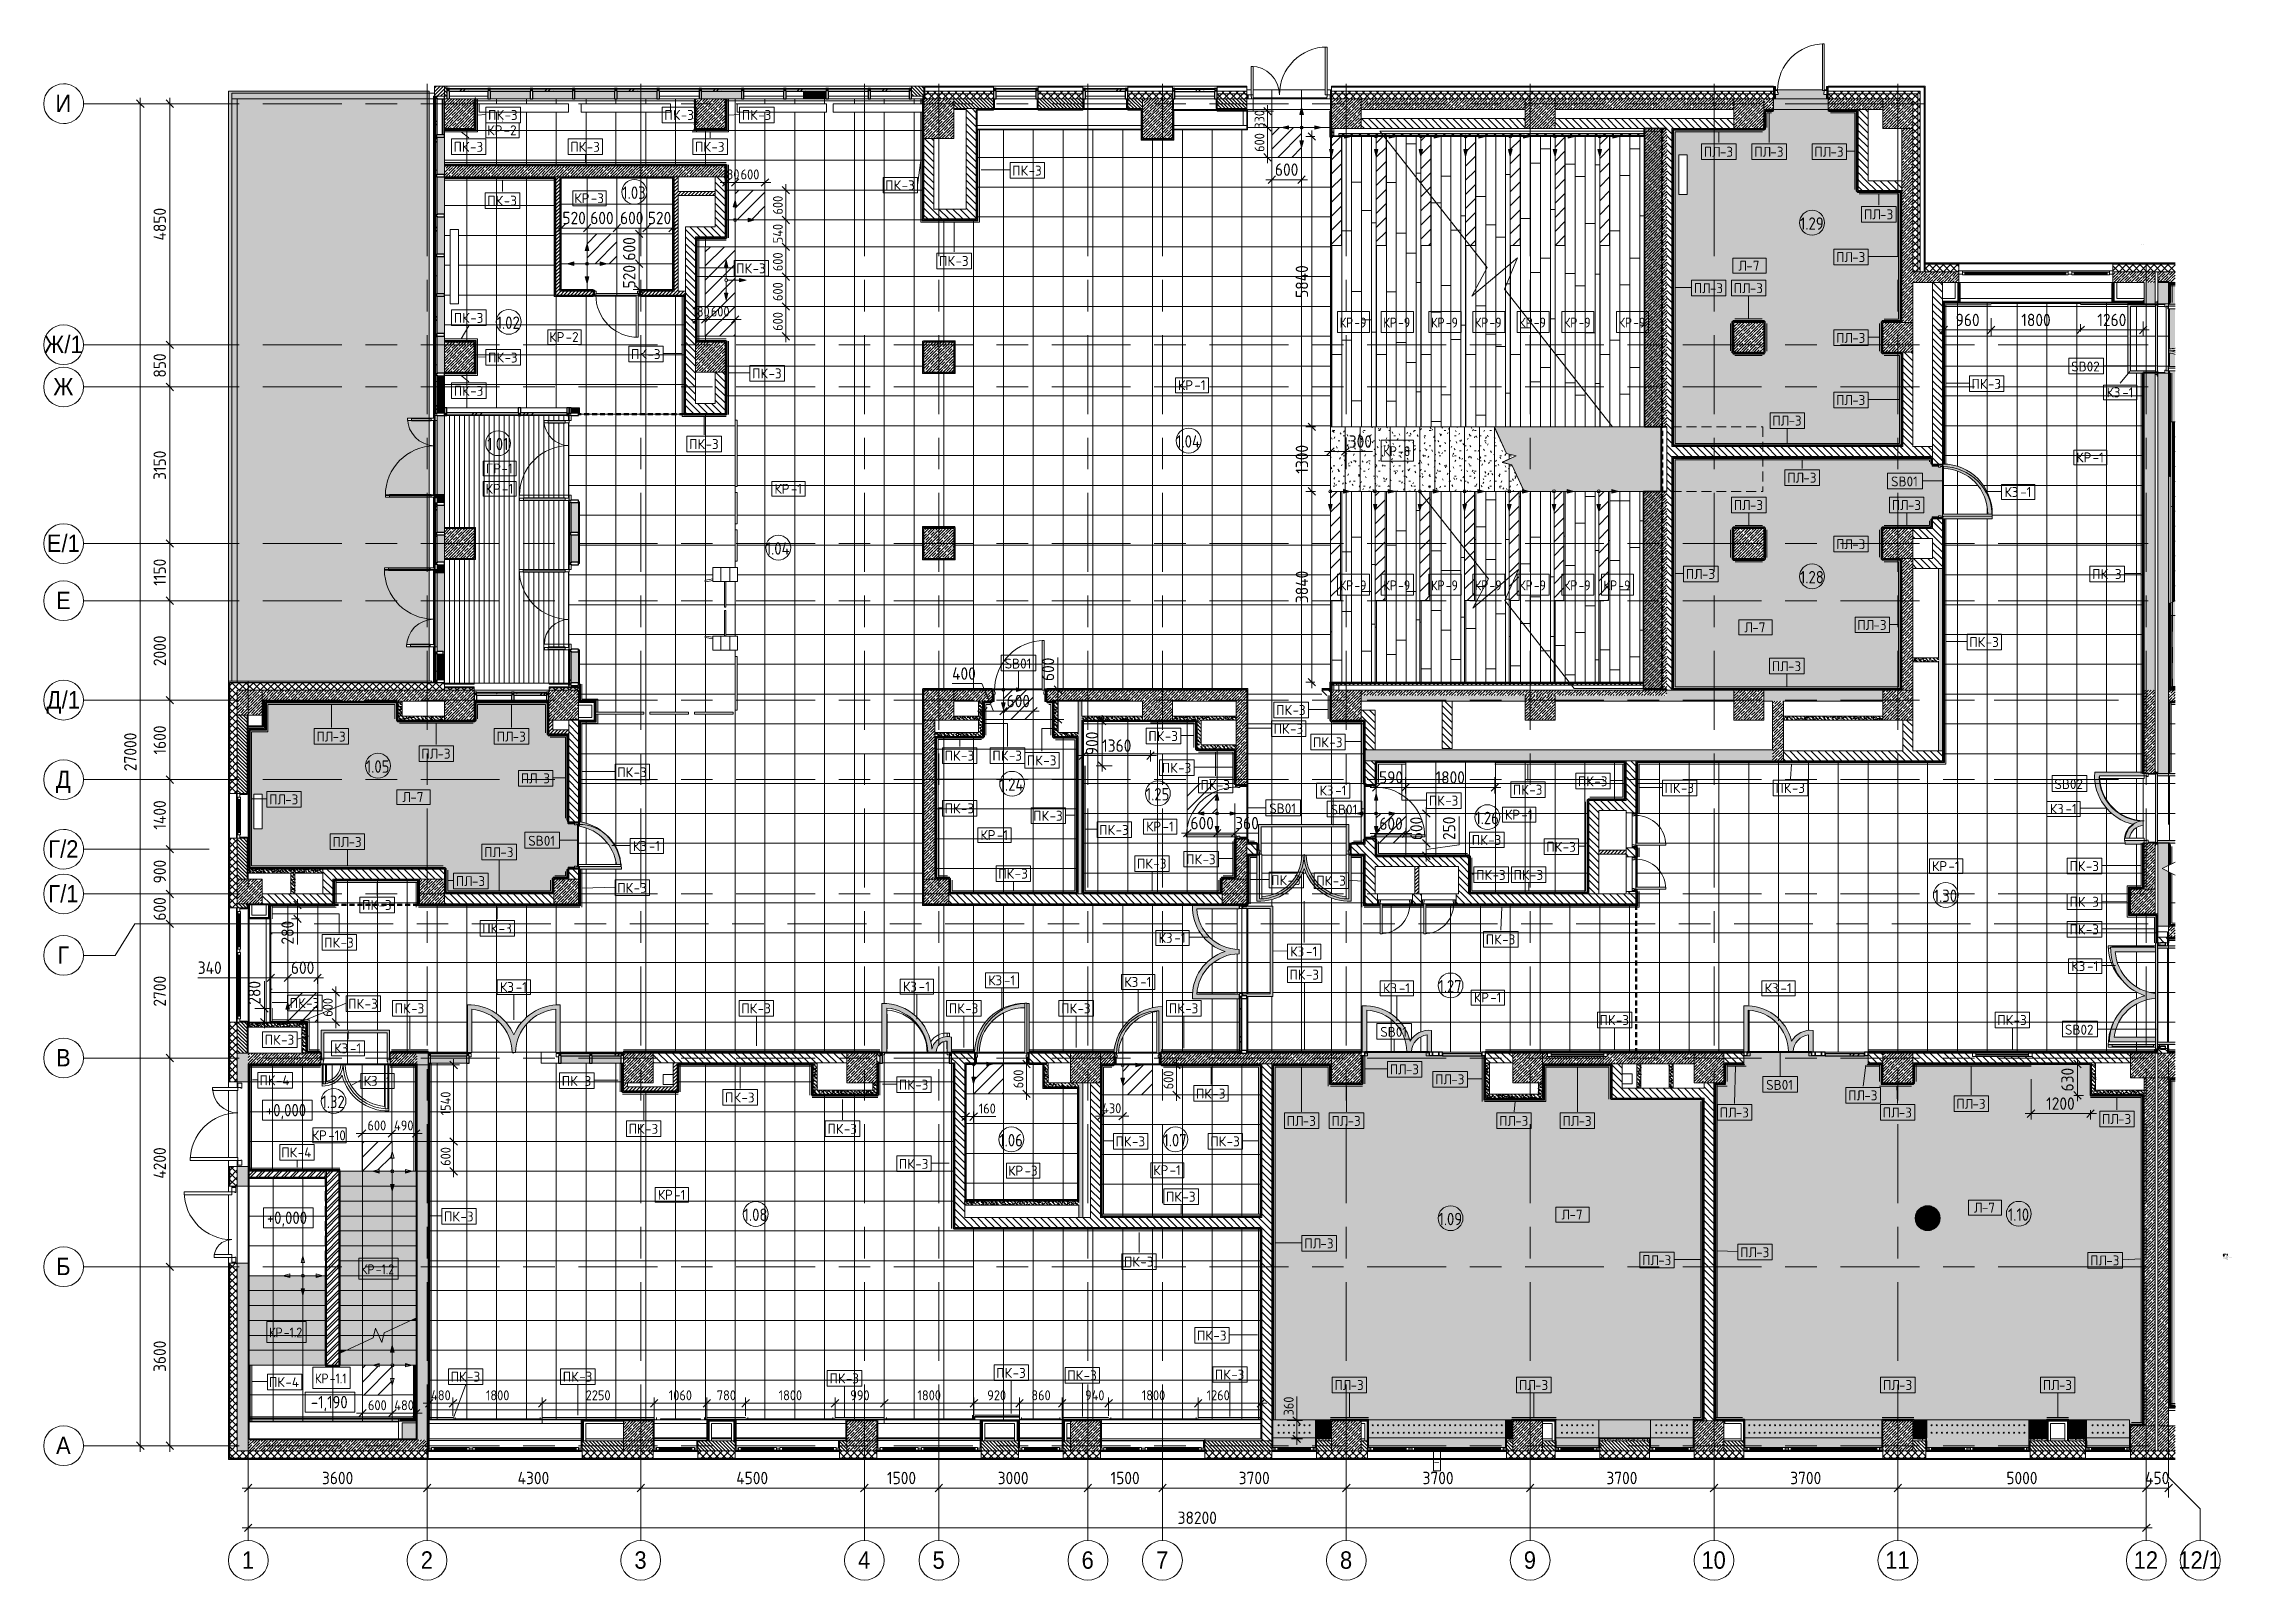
# Model space of a CAD drawing. Header units: millimetres. Extents: x -4005 to 195566, y -8553 to 29000.
# Drawn here: x -4005 to 40040, y -2706 to 28205 of the extents above; entities that cross this region are included whole.
import ezdxf

# ---------------------------------------------------------------- set-up
doc = ezdxf.new("R2010")
doc.units = ezdxf.units.MM
for name, pattern in [('01 Штрих 2_1', [300, 200, -100]), ('200_ШТРИХ__ш1_п0_6_', [160, 100, -60]), ('Осевая', [3175, 635, -476.25, 1587.5, -476.25]), ('Штрих', [635, 317.5, -317.5])]:
    doc.linetypes.add(name, pattern=pattern)
for name, color, linetype, lineweight in [('_Сверху_ - Верхние поручни', 7, 'Штрих', 9), ('_Сверху_ - Перила', 7, 'Штрих', 9), ('A-ANNO-DIMS', 7, 'Continuous', 9), ('A-ANNO-DIMS-100', 7, 'Continuous', 9), ('A-AREA-IDEN', 7, 'Continuous', 9), ('A-DETL', 7, 'Continuous', 9), ('A-DETL-1', 7, '200_ШТРИХ__ш1_п0_6_', 50), ('A-DETL-GENF', 7, 'Continuous', 9), ('A-DOOR', 7, 'Continuous', 9), ('A-DOOR-1', 7, 'Continuous', 13), ('A-DOOR-FRAM', 7, 'Continuous', 13), ('A-DOOR-FRAM-1', 7, 'Continuous', 9), ('A-FLOR-HRAL-IDEN', 7, 'Continuous', 9), ('A-FLOR-IDEN', 7, 'Continuous', 9), ('A-FLOR-PATT', 7, 'Continuous', 9), ('A-GENM', 7, 'Continuous', 9), ('A-GENM-IDEN', 7, 'Continuous', 9), ('A-GLAZ', 7, 'Continuous', 9), ('A-GLAZ-1', 7, 'Continuous', 13), ('A-GLAZ-CURT', 7, 'Continuous', 9), ('A-GLAZ-CURT-1', 7, 'Continuous', 25), ('A-GLAZ-CWMG', 7, 'Continuous', 9), ('A-GLAZ-CWMG-1', 7, 'Continuous', 25), ('A-GLAZ-IDEN', 7, 'Continuous', 9), ('A-WALL', 7, 'Continuous', 9), ('G-ANNO-DIMS', 7, 'Continuous', 9), ('G-ANNO-TEXT', 7, 'Continuous', 9), ('I-WALL', 7, 'Continuous', 9), ('M-EQPM', 7, 'Continuous', 9), ('S-COLS', 7, 'Continuous', 9), ('S-STRS', 7, 'Continuous', 13), ('S-STRS-1', 7, 'Continuous', 9), ('S-STRS-2', 7, 'Continuous', 35), ('S-STRS-MBND', 7, 'Continuous', 9), ('Верхние поручни', 7, 'Continuous', 9), ('Знаки', 7, 'Continuous', 9), ('Ограждение', 7, 'Continuous', 9), ('Оси', 7, 'Continuous', 9), ('Оси-1', 7, 'Continuous', 20), ('Оси-2', 7, 'Осевая', 9), ('Перила', 7, 'Continuous', 9), ('Поручни', 7, 'Continuous', 9)]:
    doc.layers.add(name, color=color, linetype=linetype, lineweight=lineweight)
for name, color, linetype, lineweight, true_color in [('A-DETL-GENF-1', 7, 'Continuous', 9, 0xeeeeee), ('A-DETL-GENF-2', 7, 'Continuous', 9, 0xf5f5f5), ('A-DETL-GENF-3', 7, 'Continuous', 9, 0xc0c0c0), ('A-DETL-GENF-4', 7, 'Continuous', 9, 0x004000), ('A-DETL-GENF-5', 7, 'Continuous', 9, 0x383838), ('A-DETL-GENF-6', 1, 'Continuous', 9, 0xff0000), ('A-FLOR-1', 7, 'Continuous', 9, 0x787878), ('A-GENM-1', 7, 'Continuous', 9, 0xff8040), ('A-GENM-2', 7, 'Continuous', 9, 0x004000), ('A-GENM-3', 7, 'Continuous', 9, 0x9d9d00), ('A-GENM-4', 7, 'Continuous', 9, 0xff80c0), ('A-GENM-5', 7, 'Continuous', 9, 0x8000ff), ('A-WALL-1', 9, 'Continuous', 9, 0x808080), ('A-WALL-FNSH-1', 9, 'Continuous', 9, 0x808080), ('G-ANNO-TEXT-1', 7, 'Continuous', 9, 0x3c3c3c), ('G-ANNO-TEXT-2', 1, 'Continuous', 9, 0xff0000), ('I-WALL-1', 7, 'Continuous', 9, 0x787878), ('I-WALL-2', 9, 'Continuous', 9, 0x808080), ('I-WALL-3', 7, 'Continuous', 9, 0x3c3c3c), ('M-EQPM-1', 9, 'Continuous', 9, 0x808080), ('S-COLS-1', 9, 'Continuous', 9, 0x808080), ('S-STRS-MBND-1', 9, '01 Штрих 2_1', 9, 0x808080)]:
    doc.layers.add(name, color=color, linetype=linetype, lineweight=lineweight, true_color=true_color)
doc.styles.add('Arial', font='arial.ttf', dxfattribs={"width": 0.9, "height": 350})
doc.styles.add('GOST Common', font='GOST_Common.ttf', dxfattribs={"width": 0.9, "height": 250})
doc.styles.add('GOST Common_1', font='GOST_Common.ttf', dxfattribs={"height": 200})
doc.styles.add('GOST Common_2', font='GOST_Common.ttf', dxfattribs={"width": 0.9, "height": 200})
doc.styles.add('GOST Common_3', font='GOST_Common.ttf', dxfattribs={"width": 0.9, "height": 3.5})
doc.styles.add('GOST Common_4', font='GOST_Common.ttf', dxfattribs={"width": 0.9, "height": 2.5})
doc.styles.add('GOST Common_5', font='GOST_Common.ttf', dxfattribs={"width": 0.9, "height": 3})
doc.styles.add('ISOCPEUR', font='isocpeur.ttf', dxfattribs={"width": 0.9, "height": 250})
doc.styles.add('ISOCPEUR_1', font='isocpeur.ttf', dxfattribs={"width": 0.9, "height": 200})
doc.styles.add('ISOCPEUR_2', font='isocpeur.ttf', dxfattribs={"width": 0.9, "height": 2.5})
doc.styles.add('ISOCPEUR_3', font='isocpeur.ttf', dxfattribs={"height": 2.5})
doc.dimstyles.new('ISO-2_0_0_9К_Средний_округл2', dxfattribs={"dimscale": 304.8, "dimtxt": 199.196235, "dimasz": 0.492126, "dimexe": 0.393701, "dimexo": 0, "dimgap": 0, "dimtad": 1, "dimdec": 0, "dimrnd": 10, "dimzin": 0, "dimdsep": 46, "dimtxsty": 'ISOCPEUR_1', "dimblk1": 'OBLIQUE', "dimblk2": 'OBLIQUE', "dimsah": 1, "dimcen": 0.09, "dimdle": 0.393701, "dimazin": 0, "dimtfac": 1, "dimtdec": 4, "dimtix": 1, "dimtmove": 0, "dimatfit": 3, "dimfxl": 1, "dimtvp": 1, "dimtolj": 1, "dimtzin": 0, "dimarcsym": 2})
doc.dimstyles.new('ISO-2_0_0_9К_Средний_округл2_1', dxfattribs={"dimscale": 304.8, "dimtxt": 199.196235, "dimasz": 0.492126, "dimexe": 0.393701, "dimexo": 0, "dimgap": 0, "dimtad": 1, "dimdec": 0, "dimrnd": 10, "dimzin": 0, "dimdsep": 46, "dimtxsty": 'ISOCPEUR_1', "dimblk1": 'OBLIQUE', "dimblk2": 'OBLIQUE', "dimsah": 1, "dimcen": 0.09, "dimdle": 0.393701, "dimazin": 0, "dimtfac": 1, "dimtdec": 4, "dimtix": 1, "dimtmove": 1, "dimatfit": 3, "dimfxl": 1, "dimtvp": 1, "dimtolj": 1, "dimtzin": 0, "dimarcsym": 2})
doc.dimstyles.new('ISO-2_5_0_9К_БОЛЬШОЙ', dxfattribs={"dimscale": 304.8, "dimtxt": 248.995294, "dimasz": 0.492126, "dimexe": 0.393701, "dimexo": 0.984252, "dimgap": 0, "dimtad": 1, "dimdec": 0, "dimrnd": 10, "dimzin": 0, "dimdsep": 46, "dimtxsty": 'ISOCPEUR', "dimblk1": 'OBLIQUE', "dimblk2": 'OBLIQUE', "dimsah": 1, "dimcen": 0.09, "dimdle": 0.393701, "dimazin": 0, "dimtfac": 1, "dimtdec": 4, "dimtix": 1, "dimtmove": 0, "dimatfit": 3, "dimfxl": 1, "dimtvp": 1, "dimtolj": 1, "dimtzin": 0, "dimarcsym": 2})
doc.dimstyles.new('ISO-2_5_0_9К_БОЛЬШОЙ_1', dxfattribs={"dimscale": 304.8, "dimtxt": 248.995294, "dimasz": 0.492126, "dimexe": 0.393701, "dimexo": 0.984252, "dimgap": 0, "dimtad": 1, "dimdec": 0, "dimrnd": 10, "dimzin": 0, "dimdsep": 46, "dimtxsty": 'ISOCPEUR', "dimblk1": 'OBLIQUE', "dimblk2": 'OBLIQUE', "dimsah": 1, "dimcen": 0.09, "dimdle": 0.393701, "dimazin": 0, "dimtfac": 1, "dimtdec": 4, "dimtix": 1, "dimtmove": 2, "dimatfit": 3, "dimfxl": 1, "dimtvp": 1, "dimtolj": 1, "dimtzin": 0, "dimarcsym": 2})
doc.dimstyles.new('ISO-2_5_0_9К_БОЛЬШОЙ_2', dxfattribs={"dimscale": 304.8, "dimtxt": 248.995294, "dimasz": 0.492126, "dimexe": 0.393701, "dimexo": 0.984252, "dimgap": 0, "dimtad": 1, "dimdec": 0, "dimrnd": 10, "dimzin": 0, "dimdsep": 46, "dimtxsty": 'ISOCPEUR', "dimblk1": 'OBLIQUE', "dimblk2": 'OBLIQUE', "dimsah": 1, "dimcen": 0.09, "dimdle": 0.393701, "dimazin": 0, "dimtfac": 1, "dimtdec": 4, "dimtix": 1, "dimtmove": 1, "dimatfit": 3, "dimfxl": 1, "dimtvp": 1, "dimtolj": 1, "dimtzin": 0, "dimarcsym": 2})
doc.dimstyles.new('ISO-2_5_0_9К_БОЛЬШОЙ_округление', dxfattribs={"dimscale": 304.8, "dimtxt": 248.995294, "dimasz": 0.492126, "dimexe": 0.393701, "dimexo": 0, "dimgap": 0, "dimtad": 1, "dimdec": 0, "dimrnd": 10, "dimzin": 0, "dimdsep": 46, "dimtxsty": 'ISOCPEUR', "dimblk1": 'OBLIQUE', "dimblk2": 'OBLIQUE', "dimsah": 1, "dimcen": 0.09, "dimdle": 0.393701, "dimazin": 0, "dimtfac": 1, "dimtdec": 4, "dimtix": 1, "dimtmove": 0, "dimatfit": 3, "dimfxl": 1, "dimtvp": 1, "dimtolj": 1, "dimtzin": 0, "dimarcsym": 2})
pattern_1 = [(45, (0, 0), (-57.02463, 57.02463), []), (45, (57.025, 0), (-57.02463, 57.02463), [100.806, -20.161, 3.353, -16.808])]
pattern_2 = [(45, (0, 0), (-70.71068, 70.71068), []), (135, (0, 0), (-70.71068, -70.71068), [])]
pattern_3 = [(135, (0, 0), (-70.71068, -70.71068), [])]
pattern_4 = [(45, (0, 0), (-35.35534, 35.35534), [])]
pattern_5 = [(135, (0, 0), (-35.35534, -35.35534), [])]
pattern_6 = [(45, (0, 0), (-85.5366, 85.5366), []), (45, (57.02, 0), (-85.5366, 85.5366), [])]
pattern_7 = [(135, (1751.41, 174.685), (-14.14214, -14.14214), []), (225, (1751.41, 174.685), (14.14214, -14.14214), [])]
pattern_8 = [(45, (-371.384, 174.685), (-14.1421, 14.1421), []), (135, (-371.384, 174.685), (-14.1421, -14.1421), [])]
pattern_9 = [(135, (0, 0), (-75.43415, -75.43415), [106.68, -17.78, 3.556, -17.78]), (135, (0, 75.39), (-75.43415, -75.43415), []), (50, (0, 0), (127.52922, -11.15758), [13.335, -146.685]), (355, (0, 0), (-24.66966, 133.74002), [10.668, -117.348]), (100.451, (10.63, -0.93), (102.85973, 122.58178), [11.333, -124.663]), (46.184, (0, 35.56), (189.75516, -29.43036), [20.002, -220.027]), (96.636, (15.81, 33.1), (166.1822, 173.1996), [17, -186.995]), (351.184, (0, 35.56), (166.1839, 173.1976), [16.002, -176.022]), (21, (17.78, 26.67), (106.13027, -71.58603), [13.335, -146.685]), (326, (17.78, 26.67), (43.26188, 128.93175), [10.668, -117.348]), (71.451, (26.62, 20.7), (149.39198, 57.34505), [11.333, -124.663]), (37.5, (0, 0), (2.16223, 59.188357), [3.353, -112.573, 3.353, -115.773, -117.793]), (37.5, (0, 0), (2.16223, 59.188357), [-235.052, 3.353, -114.44]), (7.5, (0, 0), (46.77386, 70.12615), [3.353, -64.567, 3.353, -109.906, -44.894]), (7.5, (0, 0), (46.77386, 70.12615), [-181.178, 3.353, -41.542]), (327.5, (-39.65, 0), (94.91367, -4.010093), [3.353, -41.097, 3.353, -135.331, -184.023]), (327.5, (-39.65, 0), (94.91367, -4.010093), [-183.134, 3.353, -180.67]), (317.5, (-57.43, 0), (103.69057, 17.79882), [3.353, -54.432, 3.353, -88.748, -130.683]), (317.5, (-57.43, 0), (103.69057, 17.79882), [-149.885, 3.353, -127.33])]
pattern_10 = [(135, (1751.41, 164.685), (-14.14214, -14.14214), []), (225, (1751.41, 164.685), (14.14214, -14.14214), [])]
pattern_11 = [(45, (-371.384, 164.685), (-14.1421, 14.1421), []), (135, (-371.384, 164.685), (-14.1421, -14.1421), [])]
pattern_12 = [(0, (0, 0), (406.4, 101.6), [33.528, -271.272, 33.528, -271.272, -1625.6]), (0, (0, 0), (406.4, 101.6), [-609.6, 33.528, -576.072, 33.528, -271.272, -711.2]), (0, (0, 0), (406.4, 101.6), [-1524, 33.528, -169.672, 33.528, -474.472]), (120, (152.4, 50.8), (-291.18818, 301.15272), [33.528, -271.272, 33.528, -271.272, -1625.6]), (120, (152.4, 50.8), (-291.18818, 301.15272), [-609.6, 33.528, -576.072, 33.528, -271.272, -711.2]), (120, (152.4, 50.8), (-291.18818, 301.15272), [-1524, 33.528, -169.672, 33.528, -474.472]), (240, (203.2, 254), (-115.21182, -402.75272), [33.528, -271.272, 33.528, -271.272, -1625.6]), (240, (203.2, 254), (-115.21182, -402.75272), [-609.6, 33.528, -576.072, 33.528, -271.272, -711.2]), (240, (203.2, 254), (-115.21182, -402.75272), [-1524, 33.528, -169.672, 33.528, -474.472])]
pattern_13 = [(135, (1951.41, 164.685), (-14.14214, -14.14214), []), (225, (1951.41, 164.685), (14.14214, -14.14214), [])]
pattern_14 = [(45, (-171.384, 164.685), (-14.1421, 14.1421), []), (135, (-171.384, 164.685), (-14.1421, -14.1421), [])]
pattern_15 = [(0, (0, 0), (121.92, 30.48), [10.058, -81.382, 10.058, -81.382, -487.68]), (0, (0, 0), (121.92, 30.48), [-182.88, 10.058, -172.822, 10.058, -81.382, -213.36]), (0, (0, 0), (121.92, 30.48), [-457.2, 10.058, -50.902, 10.058, -142.342]), (120, (45.72, 15.24), (-87.356454, 90.345817), [10.058, -81.382, 10.058, -81.382, -487.68]), (120, (45.72, 15.24), (-87.356454, 90.345817), [-182.88, 10.058, -172.822, 10.058, -81.382, -213.36]), (120, (45.72, 15.24), (-87.356454, 90.345817), [-457.2, 10.058, -50.902, 10.058, -142.342]), (240, (60.96, 76.2), (-34.563546, -120.825817), [10.058, -81.382, 10.058, -81.382, -487.68]), (240, (60.96, 76.2), (-34.563546, -120.825817), [-182.88, 10.058, -172.822, 10.058, -81.382, -213.36]), (240, (60.96, 76.2), (-34.563546, -120.825817), [-457.2, 10.058, -50.902, 10.058, -142.342])]
pattern_16 = [(45, (0, 0), (-106.066, 106.066), []), (135, (0, 0), (-106.066, -106.066), [])]
pattern_17 = [(135, (0, 0), (-84.8528, -84.8528), []), (225, (0, 0), (84.8528, -84.8528), [])]
pattern_18 = [(45, (0, 0), (-141.4214, 141.4214), [])]
pattern_19 = [(0, (0, 120), (0, 600), []), (90, (0, 120), (-600, 4e-14), [])]
pattern_20 = [(0, (9.74, -180), (0, 600), []), (90, (9.74, -180), (-600, 4e-14), [])]
pattern_21 = [(0, (9.5, -780), (0, 600), []), (90, (9.5, -780), (-600, 4e-14), [])]

msp = doc.modelspace()

# ---------------------------------------------------------------- texts
at = {"layer": 'A-AREA-IDEN', "char_height": 250, "attachment_point": 1, "style": 'GOST Common'}
for s, insert, width in [('1.03', (7639.7, 25334.5), 606.076), ('1.29', (31341.7, 24713.1), 606.076), ('1.02', (5111.3, 22718.8), 606.076), ('1.01', (4921.3, 20277.2), 548.354), ('1.04', (18786.2, 20330.2), 627.721), ('1.04', (10527.1, 18176.2), 627.721), ('1.28', (31341.7, 17599.3), 606.076), ('1.05', (2478.6, 13788.7), 606.076), ('1.24', (15233.3, 13425.7), 627.721), ('1.25', (18175.1, 13232.3), 606.076), ('1.26', (24807.7, 12754.4), 606.076), ('1.30', (34033.5, 11188.9), 606.076), ('1.27', (24065.3, 9368.6), 606.076), ('1.32', (1584.9, 7043.3), 606.076), ('1.06', (15227.3, 6271.7), 606.076), ('1.07', (18529.7, 6271.7), 606.076), ('1.08', (10080.8, 4771.9), 606.076), ('1.09', (24065.3, 4685.7), 606.076), ('1.10', (35526.8, 4775), 548.354)]:
    msp.add_mtext(s, dxfattribs=dict(at, insert=insert, width=width))
at = {"layer": 'A-FLOR-HRAL-IDEN', "char_height": 200, "attachment_point": 1, "style": 'GOST Common_1'}
for s, insert, width in [('SB02', (36798, 21812.3), 753.586), ('SB01', (33173.1, 19499.2), 697.468), ('SB01', (15332, 15835.3), 697.468), ('SB02', (36460.3, 13410.8), 753.586), ('SB01', (20658.4, 12921), 697.468), ('SB01', (21891.5, 12899.4), 697.468), ('SB01', (5745.8, 12270.5), 697.468), ('SB01', (22894, 8426), 697.468), ('SB02', (36673.1, 8469.6), 753.586), ('SB01', (30659.8, 7359.6), 697.468)]:
    msp.add_mtext(s, dxfattribs=dict(at, insert=insert, width=width))
at = {"layer": 'A-FLOR-IDEN', "char_height": 200, "attachment_point": 1, "style": 'GOST Common_1'}
for s, insert, width in [('КР', (4920.3, 26564.4), 400.844), ('-2', (5251, 26564.4), 352.742), ('КР', (6673.9, 25197.9), 400.844), ('-3', (7004.6, 25197.9), 344.726), ('\\fGOST Common|b0|i0|c204|p34|;Л', (30103, 23840.4), 192.405), ('-7', (30261.8, 23840.4), 352.742), ('КР', (6167.9, 22405.1), 400.844), ('-2', (6498.6, 22405.1), 352.742), ('КР', (18820.9, 21436.2), 400.844), ('-1', (19151.6, 21436.2), 296.624), ('КЗ', (37508.4, 21291.6), 384.81), ('-1', (37825.9, 21291.6), 296.624), ('КР', (36900, 19982.4), 400.844), ('-1', (37230.7, 19982.4), 296.624), ('ГР', (4896.6, 19760.5), 376.793), ('-1', (5207.5, 19760.5), 296.624), ('КР', (4886.6, 19351.2), 400.844), ('-1', (5217.4, 19351.2), 296.624), ('КР', (10699.9, 19351.2), 400.844), ('-1', (11030.6, 19351.2), 296.624), ('КЗ', (35455.2, 19287.6), 384.81), ('-1', (35772.7, 19287.6), 296.624), ('\\fGOST Common|b0|i0|c204|p34|;Л', (30223, 16564), 192.405), ('-7', (30381.8, 16564), 352.742), ('КЗ', (21669.9, 13281.6), 384.81), ('-1', (21987.4, 13281.6), 296.624), ('\\fGOST Common|b0|i0|c204|p34|;Л', (3214.4, 13149.7), 192.405), ('-7', (3373.2, 13149.7), 352.742), ('КР', (25403, 12795.2), 400.844), ('-1', (25733.7, 12795.2), 296.624), ('КЗ', (36367.2, 12912.6), 384.81), ('-1', (36684.7, 12912.6), 296.624), ('КР', (14845.5, 12384.9), 400.844), ('-1', (15176.3, 12384.9), 296.624), ('КР', (18179.9, 12556.9), 400.844), ('-1', (18510.6, 12556.9), 296.624), ('КЗ', (7854.1, 12164.9), 384.81), ('-1', (8171.6, 12164.9), 296.624), ('КР', (33998, 11760.6), 400.844), ('-1', (34328.8, 11760.6), 296.624), ('КЗ', (18432.2, 10317), 384.81), ('-1', (18749.7, 10317), 296.624), ('КЗ', (21082.1, 10042.2), 384.81), ('-1', (21399.6, 10042.2), 296.624), ('КЗ', (36801.7, 9748.3), 384.81), ('-1', (37119.2, 9748.3), 296.624), ('КЗ', (5177.1, 9327), 384.81), ('-1', (5494.6, 9327), 296.624), ('КЗ', (13287, 9337), 384.81), ('-1', (13604.5, 9337), 296.624), ('КЗ', (15002.1, 9463.1), 384.81), ('-1', (15319.6, 9463.1), 296.624), ('КЗ', (17743.2, 9430.5), 384.81), ('-1', (18060.7, 9430.5), 296.624), ('КЗ', (22949.6, 9304.3), 384.81), ('-1', (23267.1, 9304.3), 296.624), ('КЗ', (30629.6, 9304.3), 384.81), ('-1', (30947.1, 9304.3), 296.624), ('КР', (24776.4, 9116.3), 400.844), ('-1', (25107.1, 9116.3), 296.624), ('КЗ', (1840.7, 8094.4), 384.81), ('-1', (2158.2, 8094.4), 296.624), ('КЗ', (2433.7, 7440), 384.81), ('-1', (2751.2, 7440), 296.624), ('КР', (1387.8, 6343.7), 400.844), ('-10', (1718.6, 6343.7), 472.996), ('КР', (15403.3, 5633.2), 400.844), ('-3', (15734, 5633.2), 344.726), ('КР', (18323.3, 5643.2), 400.844), ('-1', (18654, 5643.2), 296.624), ('КР', (8351.8, 5147.7), 400.844), ('-1', (8682.5, 5147.7), 296.624), ('\\fGOST Common|b0|i0|c204|p34|;Л', (34842.8, 4889.2), 192.405), ('-7', (35001.5, 4889.2), 352.742), ('\\fGOST Common|b0|i0|c204|p34|;Л', (26542.5, 4750.4), 192.405), ('-7', (26701.3, 4750.4), 352.742)]:
    msp.add_mtext(s, dxfattribs=dict(at, insert=insert, width=width))
at = {"layer": 'A-GENM-IDEN', "char_height": 200, "attachment_point": 1, "style": 'GOST Common_1'}
for s, insert, width in [('ПК', (4936.7, 26872.6), 400.844), ('-3', (5267.4, 26872.6), 344.726), ('ПК', (8484.8, 26872.6), 400.844), ('-3', (8815.5, 26872.6), 344.726), ('ПК', (10042.2, 26872.6), 400.844), ('-3', (10372.9, 26872.6), 344.726), ('ПК', (4242.7, 26231.4), 400.844), ('-3', (4573.5, 26231.4), 344.726), ('ПК', (6591.6, 26231.4), 400.844), ('-3', (6922.3, 26231.4), 344.726), ('ПК', (9101.5, 26231.4), 400.844), ('-3', (9432.2, 26231.4), 344.726), ('ПЛ', (29405.4, 26131.6), 392.827), ('-3', (29729.5, 26131.6), 344.726), ('ПЛ', (30419.9, 26131.6), 392.827), ('-3', (30744, 26131.6), 344.726), ('ПЛ', (31629.8, 26131.6), 392.827), ('-3', (31953.9, 26131.6), 344.726), ('ПК', (15485.2, 25753.9), 400.844), ('-3', (15816, 25753.9), 344.726), ('ПК', (4922.2, 25148.2), 400.844), ('-3', (5252.9, 25148.2), 344.726), ('ПК', (12929, 25458.2), 400.844), ('-3', (13259.8, 25458.2), 344.726), ('ПЛ', (32628.1, 24873.5), 392.827), ('-3', (32952.3, 24873.5), 344.726), ('ПК', (9930.5, 23786.4), 400.844), ('-3', (10261.3, 23786.4), 344.726), ('ПК', (14012.8, 23935.4), 400.844), ('-3', (14343.6, 23935.4), 344.726), ('ПЛ', (32066.7, 24012.6), 392.827), ('-3', (32390.8, 24012.6), 344.726), ('ПЛ', (29202.5, 23387.6), 392.827), ('-3', (29526.6, 23387.6), 344.726), ('ПЛ', (30006.5, 23387.6), 392.827), ('-3', (30330.7, 23387.6), 344.726), ('ПК', (4247.2, 22790), 400.844), ('-3', (4577.9, 22790), 344.726), ('ПК', (7813, 22061.1), 400.844), ('-3', (8143.7, 22061.1), 344.726), ('ПЛ', (32066.7, 22387.6), 392.827), ('-3', (32390.8, 22387.6), 344.726), ('ПК', (4936.7, 21992), 400.844), ('-3', (5267.4, 21992), 344.726), ('ПК', (10250.6, 21673.5), 400.844), ('-3', (10581.3, 21673.5), 344.726), ('ПК', (4247.2, 21322.1), 400.844), ('-3', (4577.9, 21322.1), 344.726), ('ПК', (34792.2, 21462.7), 400.844), ('-3', (35122.9, 21462.7), 344.726), ('ПЛ', (30784.4, 20722.9), 392.827), ('-3', (31108.5, 20722.9), 344.726), ('ПЛ', (32066.7, 21137.6), 392.827), ('-3', (32390.8, 21137.6), 344.726), ('ПК', (8983.5, 20252), 400.844), ('-3', (9314.2, 20252), 344.726), ('ПЛ', (31084.4, 19574.6), 392.827), ('-3', (31408.5, 19574.6), 344.726), ('ПЛ', (30009.1, 19024.2), 392.827), ('-3', (30333.2, 19024.2), 344.726), ('ПЛ', (33188.4, 19024.2), 392.827), ('-3', (33512.5, 19024.2), 344.726), ('ПЛ', (32066.7, 18237.6), 392.827), ('-3', (32390.8, 18237.6), 344.726), ('ПЛ', (29044.1, 17637.6), 392.827), ('-3', (29368.2, 17637.6), 344.726), ('ПК', (37219, 17637.7), 400.844), ('-3', (37549.7, 17637.7), 344.726), ('ПЛ', (32494.4, 16612.6), 392.827), ('-3', (32818.5, 16612.6), 344.726), ('ПК', (34747.6, 16269.6), 400.844), ('-3', (35078.3, 16269.6), 344.726), ('ПЛ', (30774.6, 15782.5), 392.827), ('-3', (31098.8, 15782.5), 344.726), ('ПК', (20796.2, 14901.1), 400.844), ('-3', (21126.9, 14901.1), 344.726), ('ПЛ', (1483.9, 14366.6), 392.827), ('-3', (1808, 14366.6), 344.726), ('ПЛ', (5109.4, 14366.6), 392.827), ('-3', (5433.5, 14366.6), 344.726), ('ПК', (18226.4, 14376.6), 400.844), ('-3', (18557.1, 14376.6), 344.726), ('ПК', (20747, 14522.3), 400.844), ('-3', (21077.7, 14522.3), 344.726), ('ПК', (21537.7, 14252.6), 400.844), ('-3', (21868.5, 14252.6), 344.726), ('ПЛ', (3594.4, 14022.6), 392.827), ('-3', (3918.5, 14022.6), 344.726), ('ПК', (14125.9, 13983.5), 400.844), ('-3', (14456.6, 13983.5), 344.726), ('ПК', (15086.8, 13983.5), 400.844), ('-3', (15417.5, 13983.5), 344.726), ('ПК', (15780.8, 13886.5), 400.844), ('-3', (16111.5, 13886.5), 344.726), ('ПК', (18494.7, 13737.1), 400.844), ('-3', (18825.5, 13737.1), 344.726), ('ПЛ', (5596.3, 13526.6), 392.827), ('-3', (5920.5, 13526.6), 344.726), ('ПК', (7537.1, 13649.6), 400.844), ('-3', (7867.8, 13649.6), 344.726), ('ПК', (19274.9, 13393.1), 400.844), ('-3', (19605.6, 13393.1), 344.726), ('ПК', (25561.7, 13296.1), 400.844), ('-3', (25892.4, 13296.1), 344.726), ('ПК', (26870.8, 13468.1), 400.844), ('-3', (27201.5, 13468.1), 344.726), ('ПК', (28613.8, 13332.1), 400.844), ('-3', (28944.5, 13332.1), 344.726), ('ПК', (30846.4, 13332.1), 400.844), ('-3', (31177.1, 13332.1), 344.726), ('ПЛ', (529.7, 13102.6), 392.827), ('-3', (853.8, 13102.6), 344.726), ('ПК', (14125.9, 12922.6), 400.844), ('-3', (14456.6, 12922.6), 344.726), ('ПК', (15907.2, 12772.6), 400.844), ('-3', (16237.9, 12772.6), 344.726), ('ПК', (23868.7, 13077.8), 400.844), ('-3', (24199.4, 13077.8), 344.726), ('ПК', (17236.6, 12488.6), 400.844), ('-3', (17567.3, 12488.6), 344.726), ('ПЛ', (1805.4, 12247.2), 392.827), ('-3', (2129.5, 12247.2), 344.726), ('ПЛ', (4859.4, 12040.9), 392.827), ('-3', (5183.5, 12040.9), 344.726), ('ПК', (18984.7, 11898.1), 400.844), ('-3', (19315.5, 11898.1), 344.726), ('ПК', (24733.9, 12287), 400.844), ('-3', (25064.6, 12287), 344.726), ('ПК', (26233.8, 12148.1), 400.844), ('-3', (26564.6, 12148.1), 344.726), ('ПЛ', (4288.4, 11458.6), 392.827), ('-3', (4612.5, 11458.6), 344.726), ('ПК', (15205.9, 11609), 400.844), ('-3', (15536.6, 11609), 344.726), ('ПК', (17995.9, 11810.6), 400.844), ('-3', (18326.6, 11810.6), 344.726), ('ПК', (20697.6, 11477.1), 400.844), ('-3', (21028.3, 11477.1), 344.726), ('ПК', (21606, 11466.6), 400.844), ('-3', (21936.7, 11466.6), 344.726), ('ПК', (24821.9, 11583.1), 400.844), ('-3', (25152.7, 11583.1), 344.726), ('ПК', (25575.9, 11583.1), 400.844), ('-3', (25906.6, 11583.1), 344.726), ('ПК', (36762.9, 11760.6), 400.844), ('-3', (37093.6, 11760.6), 344.726), ('ПК', (7537.1, 11322.6), 400.844), ('-3', (7867.8, 11322.6), 344.726), ('ПК', (36762.9, 11042), 400.844), ('-3', (37093.6, 11042), 344.726), ('ПК', (2401, 10978.6), 400.844), ('-3', (2731.7, 10978.6), 344.726), ('ПК', (1638.6, 10221.5), 400.844), ('-3', (1969.3, 10221.5), 344.726), ('ПК', (4819.5, 10505.5), 400.844), ('-3', (5150.2, 10505.5), 344.726), ('ПК', (25015.4, 10285.7), 400.844), ('-3', (25346.1, 10285.7), 344.726), ('ПК', (36762.9, 10487.1), 400.844), ('-3', (37093.6, 10487.1), 344.726), ('ПК', (21065.9, 9577.4), 400.844), ('-3', (21396.6, 9577.4), 344.726), ('ПК', (944.6, 9005.1), 400.844), ('-3', (1275.4, 9005.1), 344.726), ('ПК', (2122.5, 8990.5), 400.844), ('-3', (2453.2, 8990.5), 344.726), ('ПК', (3057.8, 8898.9), 400.844), ('-3', (3388.5, 8898.9), 344.726), ('ПК', (10033.6, 8898.9), 400.844), ('-3', (10364.4, 8898.9), 344.726), ('ПК', (14209.1, 8898.9), 400.844), ('-3', (14539.8, 8898.9), 344.726), ('ПК', (16469, 8898.9), 400.844), ('-3', (16799.7, 8898.9), 344.726), ('ПК', (18637.2, 8898.9), 400.844), ('-3', (18967.9, 8898.9), 344.726), ('ПК', (27305.9, 8664), 400.844), ('-3', (27636.6, 8664), 344.726), ('ПК', (35310.4, 8664), 400.844), ('-3', (35641.1, 8664), 344.726), ('ПК', (441.2, 8266.4), 400.844), ('-3', (771.9, 8266.4), 344.726), ('ПЛ', (23084.7, 7672.3), 392.827), ('-3', (23408.8, 7672.3), 344.726), ('ПК', (336.4, 7451.6), 400.844), ('-4', (667.2, 7451.6), 376.793), ('ПК', (6419.3, 7438.7), 400.844), ('-3', (6750, 7438.7), 344.726), ('ПК', (9705.8, 7105.3), 400.844), ('-3', (10036.6, 7105.3), 344.726), ('ПК', (13204.5, 7362.2), 400.844), ('-3', (13535.2, 7362.2), 344.726), ('ПК', (19182.9, 7184.4), 400.844), ('-3', (19513.6, 7184.4), 344.726), ('ПЛ', (23998.8, 7471.6), 392.827), ('-3', (24323, 7471.6), 344.726), ('ПЛ', (32311, 7147.1), 392.827), ('-3', (32635.1, 7147.1), 344.726), ('ПЛ', (21009.4, 6633.8), 392.827), ('-3', (21333.5, 6633.8), 344.726), ('ПЛ', (21912, 6633.8), 392.827), ('-3', (22236.1, 6633.8), 344.726), ('ПЛ', (25284.9, 6634.8), 392.827), ('-3', (25609, 6634.8), 344.726), ('ПЛ', (26559.4, 6633.8), 392.827), ('-3', (26883.5, 6633.8), 344.726), ('ПЛ', (29723.7, 6803.1), 392.827), ('-3', (30047.8, 6803.1), 344.726), ('ПЛ', (33005, 6803.1), 392.827), ('-3', (33329.1, 6803.1), 344.726), ('ПЛ', (34487.4, 6977.8), 392.827), ('-3', (34811.5, 6977.8), 344.726), ('ПЛ', (37418.4, 6673.3), 392.827), ('-3', (37742.5, 6673.3), 344.726), ('ПК', (7766.3, 6474.9), 400.844), ('-3', (8097, 6474.9), 344.726), ('ПК', (11767.4, 6474.9), 400.844), ('-3', (12098.1, 6474.9), 344.726), ('ПК', (17565.5, 6222.6), 400.844), ('-3', (17896.2, 6222.6), 344.726), ('ПК', (19471.9, 6222.6), 400.844), ('-3', (19802.6, 6222.6), 344.726), ('ПК', (775.5, 5999.7), 400.844), ('-4', (1106.2, 5999.7), 376.793), ('ПК', (13204.5, 5769.7), 400.844), ('-3', (13535.2, 5769.7), 344.726), ('ПК', (18580.9, 5109.2), 400.844), ('-3', (18911.6, 5109.2), 344.726), ('ПК', (4049.3, 4710.7), 400.844), ('-3', (4380.1, 4710.7), 344.726), ('ПЛ', (21363.8, 4169.1), 392.827), ('-3', (21687.9, 4169.1), 344.726), ('ПЛ', (30135.2, 3992), 392.827), ('-3', (30459.3, 3992), 344.726), ('ПК', (17734.7, 3802.3), 400.844), ('-3', (18065.4, 3802.3), 344.726), ('ПЛ', (28162.8, 3832.1), 392.827), ('-3', (28486.9, 3832.1), 344.726), ('ПЛ', (37180.4, 3826.5), 392.827), ('-3', (37504.5, 3826.5), 344.726), ('ПК', (19204.1, 2316), 400.844), ('-3', (19534.8, 2316), 344.726), ('ПК', (527.1, 1378.9), 400.844), ('-4', (857.8, 1378.9), 376.793), ('ПК', (4183.5, 1489), 400.844), ('-3', (4514.3, 1489), 344.726), ('ПК', (6439.6, 1489), 400.844), ('-3', (6770.3, 1489), 344.726), ('ПК', (11807.8, 1454.6), 400.844), ('-3', (12138.5, 1454.6), 344.726), ('ПК', (15164, 1564.2), 400.844), ('-3', (15494.8, 1564.2), 344.726), ('ПК', (16593.6, 1515.2), 400.844), ('-3', (16924.3, 1515.2), 344.726), ('ПК', (19564, 1530.2), 400.844), ('-3', (19894.7, 1530.2), 344.726), ('ПЛ', (21971.7, 1320.3), 392.827), ('ПЛ', (25684.4, 1320.3), 392.827), ('ПЛ', (33010.2, 1320.3), 392.827), ('ПЛ', (36227.1, 1320.3), 392.827), ('-3', (22295.8, 1320.3), 344.726), ('-3', (26008.5, 1320.3), 344.726), ('-3', (33334.3, 1320.3), 344.726), ('-3', (36551.2, 1320.3), 344.726)]:
    msp.add_mtext(s, dxfattribs=dict(at, insert=insert, width=width))
at = {"layer": 'A-GLAZ-IDEN', "insert": (23967.7, -220.8), "char_height": 200, "width": 158.734, "attachment_point": 1, "style": 'ISOCPEUR_1'}
msp.add_mtext('\\fISOCPEUR|b0|i0|c204|p34|;\\W.9;-', dxfattribs=at)
at = {"layer": 'G-ANNO-DIMS', "char_height": 250, "attachment_point": 1, "line_spacing_factor": 1.022761, "style": 'GOST Common'}
for s, insert, width in [('+0,000', (466.7, 6876.2), 1028.823), ('+0,000', (485.9, 4711.1), 1028.823), ('-1,190', (1371.6, 1001.9), 926.242)]:
    msp.add_mtext(s, dxfattribs=dict(at, insert=insert, width=width))
at = {"layer": 'G-ANNO-TEXT', "attachment_point": 1}
for s, insert, char_height, width, style in [('1.10', (33680.4, 4707.8), 250, 548.354, 'GOST Common'), ('1. ', (39858.1, 3813), 2.5, 4.249, 'ISOCPEUR_3'), ('отвечать', (39858.1, 3793.4), 2.5, 18.679, 'ISOCPEUR_3'), ('10. ', (39858.1, 3754.3), 2.5, 6.413, 'ISOCPEUR_3'), ('11. ', (39858.1, 3749.4), 2.5, 5.772, 'ISOCPEUR_3'), ('2. ', (39858.1, 3808.1), 2.5, 4.89, 'ISOCPEUR_3'), ('3. ', (39858.1, 3803.2), 2.5, 4.89, 'ISOCPEUR_3'), ('момента', (39858.1, 3798.3), 2.5, 16.435, 'ISOCPEUR_3'), ('4. ', (39858.1, 3788.5), 2.5, 5.131, 'ISOCPEUR_3'), ('5. ', (39858.1, 3783.6), 2.5, 4.89, 'ISOCPEUR_3'), ('чистого', (39858.1, 3778.7), 2.5, 15.392, 'ISOCPEUR_3'), ('6. ', (39858.1, 3773.8), 2.5, 4.89, 'ISOCPEUR_3'), ('7. ', (39858.1, 3768.9), 2.5, 4.89, 'ISOCPEUR_3'), ('9. ', (39858.1, 3759.2), 2.5, 4.89, 'ISOCPEUR_3'), ('8. ', (39858.1, 3764), 2.5, 4.89, 'ISOCPEUR_3'), ('За', (39861.6, 3813), 2.5, 4.73, 'ISOCPEUR_3'), ('+0.000', (39862.2, 3839.7), 2.5, 10.534, 'GOST Common_4'), ('Объёмы', (39862.1, 3764), 2.5, 14.11, 'ISOCPEUR_3'), ('Стык', (39862.1, 3759.2), 2.5, 9.46, 'ISOCPEUR_3'), ('Все', (39862.1, 3808.1), 2.5, 6.413, 'ISOCPEUR_3'), ('Все', (39862.1, 3803.2), 2.5, 6.413, 'ISOCPEUR_3'), ('\\fISOCPEUR|b0|i0|c204|p34|;В', (39862.1, 3783.6), 2.5, 2.405, 'ISOCPEUR_3'), ('Черновую', (39862.1, 3773.8), 2.5, 17.958, 'ISOCPEUR_3'), ('Все', (39862.1, 3768.9), 2.5, 6.413, 'ISOCPEUR_3'), ('Все', (39862.3, 3788.5), 2.5, 6.413, 'ISOCPEUR_3'), ('\\LУсловные', (39862.8, 3859.8), 3.5, 22.151, 'GOST Common_3'), ('\\LПримечание', (39863.1, 3821.8), 3.5, 28.5, 'GOST Common_3'), ('Швы', (39862.9, 3749.4), 2.5, 7.616, 'ISOCPEUR_3'), ('Смотреть', (39863.4, 3754.3), 2.5, 18.679, 'ISOCPEUR_3'), ('\\fISOCPEUR|b0|i0|c204|p34|; ', (39864.1, 3783.6), 2.5, 1.844, 'ISOCPEUR_3'), ('\\fISOCPEUR|b0|i0|c204|p34|; ', (39865.5, 3813), 2.5, 1.844, 'ISOCPEUR_3'), ('зонах', (39865.6, 3783.6), 2.5, 10.903, 'ISOCPEUR_3'), ('\\fGOST Common|b0|i0|c204|p34|;\\W.9;1', (39866.3, 3849.4), 2.5, 1.371, 'GOST Common_4'), ('отметку', (39867, 3813), 2.5, 16.515, 'ISOCPEUR_3'), ('\\fISOCPEUR|b0|i0|c204|p34|; ', (39867.4, 3808.1), 2.5, 1.844, 'ISOCPEUR_3'), ('\\fISOCPEUR|b0|i0|c204|p34|; ', (39867.4, 3803.2), 2.5, 1.844, 'ISOCPEUR_3'), ('\\fISOCPEUR|b0|i0|c204|p34|; ', (39867.4, 3768.9), 2.5, 1.844, 'ISOCPEUR_3'), ('\\fISOCPEUR|b0|i0|c204|p34|; ', (39867.6, 3788.5), 2.5, 1.844, 'ISOCPEUR_3'), ('отметки', (39869, 3808.1), 2.5, 16.515, 'ISOCPEUR_3'), ('материалы', (39869, 3803.2), 2.5, 21.004, 'ISOCPEUR_3'), ('размеры', (39869, 3768.9), 2.5, 15.713, 'ISOCPEUR_3'), ('\\fISOCPEUR|b0|i0|c204|p34|; ', (39869.2, 3749.4), 2.5, 1.844, 'ISOCPEUR_3'), ('полы', (39869.2, 3788.5), 2.5, 8.899, 'ISOCPEUR_3'), ('\\fISOCPEUR|b0|i0|c204|p34|; ', (39869.9, 3759.2), 2.5, 1.844, 'ISOCPEUR_3'), ('\\fISOCPEUR|b0|i0|c204|p34|; ', (39870.8, 3778.7), 2.5, 1.844, 'ISOCPEUR_3'), ('плинтуса', (39870.7, 3749.4), 2.5, 17.797, 'ISOCPEUR_3'), ('\\fISOCPEUR|b0|i0|c204|p34|; ', (39871.7, 3798.3), 2.5, 1.844, 'ISOCPEUR_3'), ('разных', (39871.5, 3759.2), 2.5, 13.308, 'ISOCPEUR_3'), ('пола', (39872.3, 3778.7), 2.5, 8.899, 'ISOCPEUR_3'), ('их', (39873.2, 3798.3), 2.5, 4.329, 'ISOCPEUR_3'), ('\\fISOCPEUR|b0|i0|c204|p34|; ', (39873.5, 3793.4), 2.5, 1.844, 'ISOCPEUR_3'), ('\\fISOCPEUR|b0|i0|c204|p34|; ', (39873.8, 3764), 2.5, 1.844, 'ISOCPEUR_3'), ('\\fISOCPEUR|b0|i0|c204|p34|; ', (39874.6, 3783.6), 2.5, 1.844, 'ISOCPEUR_3'), ('нормам', (39875, 3793.4), 2.5, 13.709, 'ISOCPEUR_3'), ('даны', (39875.3, 3764), 2.5, 9.139, 'ISOCPEUR_3'), ('\\fISOCPEUR|b0|i0|c204|p34|;с', (39876.2, 3783.6), 2.5, 1.844, 'ISOCPEUR_3'), ('\\fISOCPEUR|b0|i0|c204|p34|; ', (39876.5, 3788.5), 2.5, 1.844, 'ISOCPEUR_3'), ('\\fISOCPEUR|b0|i0|c204|p34|; ', (39876.8, 3798.3), 2.5, 1.844, 'ISOCPEUR_3'), ('\\fISOCPEUR|b0|i0|c204|p34|; ', (39877, 3773.8), 2.5, 1.844, 'ISOCPEUR_3'), ('\\fISOCPEUR|b0|i0|c204|p34|; ', (39877.7, 3783.6), 2.5, 1.844, 'ISOCPEUR_3'), ('во', (39878, 3788.5), 2.5, 4.329, 'ISOCPEUR_3'), ('заказа', (39878.3, 3798.3), 2.5, 13.388, 'ISOCPEUR_3'), ('разбивку', (39878.5, 3773.8), 2.5, 17.397, 'ISOCPEUR_3'), ('\\fISOCPEUR|b0|i0|c204|p34|; ', (39878.8, 3754.3), 2.5, 1.844, 'ISOCPEUR_3'), ('мокрыми', (39879.2, 3783.6), 2.5, 15.873, 'ISOCPEUR_3'), ('\\fISOCPEUR|b0|i0|c204|p34|;.', (39879.7, 3778.7), 2.5, 0.882, 'ISOCPEUR_3'), ('совместно', (39880.3, 3754.3), 2.5, 19.641, 'ISOCPEUR_3'), ('\\L\\fGOST Common|b0|i0|c204|p34|;\\W.9;\\L ', (39881.1, 3859.8), 3.5, 1.299, 'GOST Common_3'), ('\\fISOCPEUR|b0|i0|c204|p34|; ', (39881.6, 3788.5), 2.5, 1.844, 'ISOCPEUR_3'), ('Отметка', (39881.6, 3839.7), 2.5, 15.296, 'GOST Common_4'), ('Номер', (39881.6, 3849.4), 2.5, 10.173, 'GOST Common_4'), ('Разделитель', (39881.6, 3830.8), 2.5, 22.223, 'GOST Common_4'), ('\\fISOCPEUR|b0|i0|c204|p34|; ', (39881.9, 3768.9), 2.5, 1.844, 'ISOCPEUR_3'), ('\\Lобозначения', (39882.1, 3859.8), 3.5, 30.159, 'GOST Common_3'), (' +0.000 ', (39880.7, 3813), 2.5, 15.392, 'ISOCPEUR_3'), ('\\fISOCPEUR|b0|i0|c204|p34|; ', (39882.4, 3759.2), 2.5, 1.844, 'ISOCPEUR_3'), ('\\fISOCPEUR|b0|i0|c204|p34|; ', (39882.6, 3808.1), 2.5, 1.844, 'ISOCPEUR_3'), ('\\fISOCPEUR|b0|i0|c204|p34|; ', (39882.8, 3764), 2.5, 1.844, 'ISOCPEUR_3'), ('всех', (39883.1, 3788.5), 2.5, 8.338, 'ISOCPEUR_3'), ('даны', (39883.4, 3768.9), 2.5, 9.139, 'ISOCPEUR_3'), ('типов', (39884, 3759.2), 2.5, 11.384, 'ISOCPEUR_3'), ('на', (39884.1, 3808.1), 2.5, 4.57, 'ISOCPEUR_3'), ('без', (39884.4, 3764), 2.5, 6.333, 'ISOCPEUR_3'), ('\\fISOCPEUR|b0|i0|c204|p34|; ', (39885.4, 3749.4), 2.5, 1.844, 'ISOCPEUR_3'), ('\\fISOCPEUR|b0|i0|c204|p34|; ', (39886.3, 3803.2), 2.5, 1.844, 'ISOCPEUR_3'), ('\\fISOCPEUR|b0|i0|c204|p34|; ', (39886.4, 3793.4), 2.5, 1.844, 'ISOCPEUR_3'), ('из', (39886.9, 3749.4), 2.5, 4.169, 'ISOCPEUR_3'), ('должны', (39887.8, 3803.2), 2.5, 13.789, 'ISOCPEUR_3'), ('\\fISOCPEUR|b0|i0|c204|p34|; ', (39887.9, 3808.1), 2.5, 1.844, 'ISOCPEUR_3'), ('пожаробезопасности', (39887.9, 3793.4), 2.5, 39.764, 'ISOCPEUR_3'), ('\\fISOCPEUR|b0|i0|c204|p34|; ', (39889.3, 3798.3), 2.5, 1.844, 'ISOCPEUR_3'), ('плане', (39889.4, 3808.1), 2.5, 11.063, 'ISOCPEUR_3'), ('\\fISOCPEUR|b0|i0|c204|p34|; ', (39889.6, 3764), 2.5, 1.844, 'ISOCPEUR_3'), ('\\fGOST Common|b0|i0|c204|p34|;\\W.9; ', (39890, 3849.4), 2.5, 0.938, 'GOST Common_4'), ('\\fISOCPEUR|b0|i0|c204|p34|; ', (39890, 3788.5), 2.5, 1.844, 'ISOCPEUR_3'), ('\\fISOCPEUR|b0|i0|c204|p34|; ', (39890.3, 3749.4), 2.5, 1.844, 'ISOCPEUR_3'), ('помещения', (39890.8, 3849.4), 2.5, 18.543, 'GOST Common_4'), ('\\fISOCPEUR|b0|i0|c204|p34|; ', (39891, 3768.9), 2.5, 1.844, 'ISOCPEUR_3'), ('\\fISOCPEUR|b0|i0|c204|p34|;и', (39890.8, 3798.3), 2.5, 2.165, 'ISOCPEUR_3'), ('учёта', (39891.1, 3764), 2.5, 11.624, 'ISOCPEUR_3'), ('помещених', (39891.5, 3788.5), 2.5, 20.603, 'ISOCPEUR_3'), ('керамогранита', (39891.8, 3749.4), 2.5, 29.662, 'ISOCPEUR_3'), ('\\fISOCPEUR|b0|i0|c204|p34|; ', (39892.3, 3783.6), 2.5, 1.844, 'ISOCPEUR_3'), ('\\fISOCPEUR|b0|i0|c204|p34|; ', (39892.6, 3798.3), 2.5, 1.844, 'ISOCPEUR_3'), ('\\fISOCPEUR|b0|i0|c204|p34|;с', (39892.5, 3768.9), 2.5, 1.844, 'ISOCPEUR_3'), ('\\fISOCPEUR|b0|i0|c204|p34|; ', (39892.8, 3773.8), 2.5, 1.844, 'ISOCPEUR_3'), ('\\fISOCPEUR|b0|i0|c204|p34|; ', (39893.4, 3759.2), 2.5, 1.844, 'ISOCPEUR_3'), ('принята', (39893.4, 3813), 2.5, 15.954, 'ISOCPEUR_3'), ('\\fISOCPEUR|b0|i0|c204|p34|; ', (39894, 3768.9), 2.5, 1.844, 'ISOCPEUR_3'), ('процессами', (39893.8, 3783.6), 2.5, 21.726, 'ISOCPEUR_3'), ('\\fGOST Common|b0|i0|c204|p34|;\\W.9; ', (39894.2, 3839.7), 2.5, 0.938, 'GOST Common_4'), ('поставки', (39894.2, 3798.3), 2.5, 17.797, 'ISOCPEUR_3'), ('элементов', (39894.4, 3773.8), 2.5, 20.283, 'ISOCPEUR_3'), ('отделки', (39894.9, 3759.2), 2.5, 15.713, 'ISOCPEUR_3'), ('чистого', (39895, 3839.7), 2.5, 13.853, 'GOST Common_4'), ('учетом', (39895.5, 3768.9), 2.5, 13.789, 'ISOCPEUR_3'), ('\\fISOCPEUR|b0|i0|c204|p34|; ', (39896.5, 3754.3), 2.5, 1.844, 'ISOCPEUR_3'), ('\\fISOCPEUR|b0|i0|c204|p34|;с', (39898.1, 3754.3), 2.5, 1.844, 'ISOCPEUR_3'), ('\\fISOCPEUR|b0|i0|c204|p34|; ', (39898.5, 3808.1), 2.5, 1.844, 'ISOCPEUR_3'), ('\\fISOCPEUR|b0|i0|c204|p34|; ', (39899.2, 3803.2), 2.5, 1.844, 'ISOCPEUR_3'), ('\\fISOCPEUR|b0|i0|c204|p34|; ', (39899.6, 3754.3), 2.5, 1.844, 'ISOCPEUR_3'), ('\\fGOST Common|b0|i0|c204|p34|;\\W.9; ', (39900, 3830.8), 2.5, 0.938, 'GOST Common_4'), ('даны', (39900, 3808.1), 2.5, 9.139, 'ISOCPEUR_3'), ('\\fISOCPEUR|b0|i0|c204|p34|; ', (39900.7, 3764), 2.5, 1.844, 'ISOCPEUR_3'), ('зоны', (39900.7, 3830.8), 2.5, 7.865, 'GOST Common_4'), ('быть', (39900.7, 3803.2), 2.5, 9.46, 'ISOCPEUR_3'), ('листом', (39901.1, 3754.3), 2.5, 13.468, 'ISOCPEUR_3'), ('строительных', (39902.2, 3764), 2.5, 27.017, 'ISOCPEUR_3'), ('\\fGOST Common|b0|i0|c204|p34|;\\W.9; ', (39906.4, 3839.7), 2.5, 0.938, 'GOST Common_4'), ('\\fISOCPEUR|b0|i0|c204|p34|; ', (39906.5, 3813), 2.5, 1.844, 'ISOCPEUR_3'), ('\\fISOCPEUR|b0|i0|c204|p34|; ', (39906.9, 3768.9), 2.5, 1.844, 'ISOCPEUR_3'), ('\\fGOST Common|b0|i0|c204|p34|;\\W.9; ', (39907.2, 3830.8), 2.5, 0.938, 'GOST Common_4'), ('пола', (39907.2, 3839.7), 2.5, 8.009, 'GOST Common_4'), ('\\fISOCPEUR|b0|i0|c204|p34|; ', (39907.6, 3808.1), 2.5, 1.844, 'ISOCPEUR_3'), ('\\fISOCPEUR|b0|i0|c204|p34|; ', (39907.8, 3759.2), 2.5, 1.844, 'ISOCPEUR_3'), ('\\fGOST Common|b0|i0|c204|p34|;\\W.9;в', (39908, 3830.8), 2.5, 1.948, 'GOST Common_4'), ('отметка', (39908, 3813), 2.5, 16.755, 'ISOCPEUR_3'), ('\\fISOCPEUR|b0|i0|c204|p34|; ', (39908.5, 3803.2), 2.5, 1.844, 'ISOCPEUR_3'), ('\\fISOCPEUR|b0|i0|c204|p34|; ', (39908.5, 3788.5), 2.5, 1.844, 'ISOCPEUR_3'), ('чистовой', (39908.4, 3768.9), 2.5, 17.557, 'ISOCPEUR_3'), ('. ', (39908.8, 3798.3), 2.5, 2.726, 'ISOCPEUR_3'), ('без', (39909.1, 3808.1), 2.5, 6.333, 'ISOCPEUR_3'), ('\\fGOST Common|b0|i0|c204|p34|;\\W.9; ', (39909.6, 3830.8), 2.5, 0.938, 'GOST Common_4'), ('полов', (39909.4, 3759.2), 2.5, 10.823, 'ISOCPEUR_3'), ('должны', (39910, 3788.5), 2.5, 13.789, 'ISOCPEUR_3'), ('согласованы', (39910, 3803.2), 2.5, 23.89, 'ISOCPEUR_3'), ('помещении', (39910.4, 3830.8), 2.5, 18.543, 'GOST Common_4'), ('\\fISOCPEUR|b0|i0|c204|p34|; ', (39911.1, 3773.8), 2.5, 1.844, 'ISOCPEUR_3'), ('Все', (39911.1, 3798.3), 2.5, 6.413, 'ISOCPEUR_3'), ('\\fISOCPEUR|b0|i0|c204|p34|; ', (39911.8, 3783.6), 2.5, 1.844, 'ISOCPEUR_3'), ('пола', (39912.6, 3773.8), 2.5, 8.899, 'ISOCPEUR_3'), ('выполнить', (39913.3, 3783.6), 2.5, 20.283, 'ISOCPEUR_3'), ('\\fGOST Common|b0|i0|c204|p34|;\\W.9; ', (39913.8, 3839.7), 2.5, 0.938, 'GOST Common_4'), (' "', (39912.2, 3754.3), 2.5, 3.688, 'ISOCPEUR_3'), ('\\fISOCPEUR|b0|i0|c204|p34|; ', (39914.3, 3808.1), 2.5, 1.844, 'ISOCPEUR_3'), ('Узлы', (39915.3, 3754.3), 2.5, 8.979, 'ISOCPEUR_3'), ('учета', (39915.9, 3808.1), 2.5, 11.624, 'ISOCPEUR_3'), ('\\fISOCPEUR|b0|i0|c204|p34|; ', (39916.3, 3749.4), 2.5, 1.844, 'ISOCPEUR_3'), ('\\fISOCPEUR|b0|i0|c204|p34|; ', (39916.4, 3798.3), 2.5, 1.844, 'ISOCPEUR_3'), ('совместить', (39917.8, 3749.4), 2.5, 22.367, 'ISOCPEUR_3'), ('материалы', (39917.9, 3798.3), 2.5, 21.004, 'ISOCPEUR_3'), ('\\fISOCPEUR|b0|i0|c204|p34|; ', (39918.3, 3759.2), 2.5, 1.844, 'ISOCPEUR_3'), ('\\fISOCPEUR|b0|i0|c204|p34|; ', (39920, 3773.8), 2.5, 1.844, 'ISOCPEUR_3'), ('\\fISOCPEUR|b0|i0|c204|p34|;в', (39919.8, 3759.2), 2.5, 2.165, 'ISOCPEUR_3'), ('\\fISOCPEUR|b0|i0|c204|p34|;.', (39920.7, 3793.4), 2.5, 0.882, 'ISOCPEUR_3'), ('\\fISOCPEUR|b0|i0|c204|p34|; ', (39921.4, 3788.5), 2.5, 1.844, 'ISOCPEUR_3'), ('согласовать', (39921.5, 3773.8), 2.5, 24.211, 'ISOCPEUR_3'), ('\\fISOCPEUR|b0|i0|c204|p34|; ', (39921.6, 3759.2), 2.5, 1.844, 'ISOCPEUR_3'), ('\\fISOCPEUR|b0|i0|c204|p34|; ', (39921.9, 3813), 2.5, 1.844, 'ISOCPEUR_3'), ('\\fISOCPEUR|b0|i0|c204|p34|; ', (39922.7, 3754.3), 2.5, 1.844, 'ISOCPEUR_3'), ('\\fISOCPEUR|b0|i0|c204|p34|; ', (39922.9, 3768.9), 2.5, 1.844, 'ISOCPEUR_3'), ('быть', (39922.9, 3788.5), 2.5, 9.46, 'ISOCPEUR_3'), ('проемах', (39923.1, 3759.2), 2.5, 15.633, 'ISOCPEUR_3'), ('уровня', (39923.4, 3813), 2.5, 12.987, 'ISOCPEUR_3'), ('напольных', (39924.2, 3754.3), 2.5, 19.962, 'ISOCPEUR_3'), ('\\fISOCPEUR|b0|i0|c204|p34|; ', (39924.5, 3764), 2.5, 1.844, 'ISOCPEUR_3'), ('отделки', (39924.5, 3768.9), 2.5, 15.713, 'ISOCPEUR_3'), ('\\fISOCPEUR|b0|i0|c204|p34|; ', (39925.4, 3808.1), 2.5, 1.844, 'ISOCPEUR_3'), ('расходов', (39926, 3764), 2.5, 17.236, 'ISOCPEUR_3'), ('конструкции', (39927, 3808.1), 2.5, 24.291, 'ISOCPEUR_3'), ('\\fISOCPEUR|b0|i0|c204|p34|; ', (39929.7, 3803.2), 2.5, 1.844, 'ISOCPEUR_3'), ('\\fISOCPEUR|b0|i0|c204|p34|; ', (39930, 3783.6), 2.5, 1.844, 'ISOCPEUR_3'), ('\\fISOCPEUR|b0|i0|c204|p34|; ', (39930.7, 3788.5), 2.5, 1.844, 'ISOCPEUR_3'), ('Генеральным', (39931.3, 3803.2), 2.5, 24.532, 'ISOCPEUR_3'), ('обмазочную', (39931.5, 3783.6), 2.5, 22.367, 'ISOCPEUR_3'), ('\\fISOCPEUR|b0|i0|c204|p34|;в', (39932.3, 3788.5), 2.5, 2.165, 'ISOCPEUR_3'), ('\\fISOCPEUR|b0|i0|c204|p34|; ', (39934, 3788.5), 2.5, 1.844, 'ISOCPEUR_3'), ('\\fISOCPEUR|b0|i0|c204|p34|; ', (39934.1, 3813), 2.5, 1.844, 'ISOCPEUR_3'), ('\\fISOCPEUR|b0|i0|c204|p34|; ', (39935.2, 3798.3), 2.5, 1.844, 'ISOCPEUR_3'), ('одном', (39935.6, 3788.5), 2.5, 11.063, 'ISOCPEUR_3'), ('чистого', (39935.6, 3813), 2.5, 15.392, 'ISOCPEUR_3'), ('\\fISOCPEUR|b0|i0|c204|p34|; ', (39936, 3759.2), 2.5, 1.844, 'ISOCPEUR_3'), ('\\fISOCPEUR|b0|i0|c204|p34|; ', (39936.3, 3749.4), 2.5, 1.844, 'ISOCPEUR_3'), ('\\fISOCPEUR|b0|i0|c204|p34|;\\W.9;П', (39936.2, 3851.8), 2.5, 2.165, 'ISOCPEUR_2'), ('должны', (39936.8, 3798.3), 2.5, 13.789, 'ISOCPEUR_3'), ('делать', (39937.5, 3759.2), 2.5, 13.789, 'ISOCPEUR_3'), ('\\fISOCPEUR|b0|i0|c204|p34|;.', (39937.4, 3768.9), 2.5, 0.882, 'ISOCPEUR_3'), ('\\fISOCPEUR|b0|i0|c204|p34|;с', (39937.8, 3749.4), 2.5, 1.844, 'ISOCPEUR_3'), ('-1', (39938, 3851.8), 2.5, 3.319, 'ISOCPEUR_2'), ('\\fISOCPEUR|b0|i0|c204|p34|; ', (39939.3, 3749.4), 2.5, 1.844, 'ISOCPEUR_3'), ('\\fISOCPEUR|b0|i0|c204|p34|;.', (39940.3, 3764), 2.5, 0.882, 'ISOCPEUR_3'), ('\\fISOCPEUR|b0|i0|c204|p34|; ', (39940.7, 3754.3), 2.5, 1.844, 'ISOCPEUR_3'), ('швами', (39940.9, 3749.4), 2.5, 11.865, 'ISOCPEUR_3'), ('\\fISOCPEUR|b0|i0|c204|p34|; ', (39941.5, 3773.8), 2.5, 1.844, 'ISOCPEUR_3'), ('покрытий', (39942.2, 3754.3), 2.5, 18.118, 'ISOCPEUR_3'), ('\\fISOCPEUR|b0|i0|c204|p34|;с', (39943, 3773.8), 2.5, 1.844, 'ISOCPEUR_3'), ('\\fISOCPEUR|b0|i0|c204|p34|; ', (39944.5, 3773.8), 2.5, 1.844, 'ISOCPEUR_3'), ('\\fISOCPEUR|b0|i0|c204|p34|; ', (39944.7, 3788.5), 2.5, 1.844, 'ISOCPEUR_3'), ('АП', (39946, 3773.8), 2.5, 5.131, 'ISOCPEUR_3'), ('уровне', (39946.2, 3788.5), 2.5, 12.987, 'ISOCPEUR_3'), ('\\fISOCPEUR|b0|i0|c204|p34|; ', (39947, 3808.1), 2.5, 1.844, 'ISOCPEUR_3'), ('\\fISOCPEUR|b0|i0|c204|p34|; ', (39948.1, 3798.3), 2.5, 1.844, 'ISOCPEUR_3'), ('\\fISOCPEUR|b0|i0|c204|p34|; ', (39948.3, 3813), 2.5, 1.844, 'ISOCPEUR_3'), ('чистого', (39948.5, 3808.1), 2.5, 15.392, 'ISOCPEUR_3'), ('\\fISOCPEUR|b0|i0|c204|p34|; ', (39948.9, 3759.2), 2.5, 1.844, 'ISOCPEUR_3'), ('быть', (39949.7, 3798.3), 2.5, 9.46, 'ISOCPEUR_3'), ('\\fISOCPEUR|b0|i0|c204|p34|; ', (39950, 3783.6), 2.5, 1.844, 'ISOCPEUR_3'), ('пола', (39949.9, 3813), 2.5, 8.899, 'ISOCPEUR_3'), ('\\fISOCPEUR|b0|i0|c204|p34|;.', (39950.2, 3773.8), 2.5, 0.882, 'ISOCPEUR_3'), ('\\fISOCPEUR|b0|i0|c204|p34|; ', (39950.6, 3749.4), 2.5, 1.844, 'ISOCPEUR_3'), ('по', (39950.4, 3759.2), 2.5, 4.329, 'ISOCPEUR_3'), ('\\fISOCPEUR|b0|i0|c204|p34|; ', (39951.5, 3803.2), 2.5, 1.844, 'ISOCPEUR_3'), ('гидроизоляцию', (39951.5, 3783.6), 2.5, 28.62, 'ISOCPEUR_3'), ('на', (39952.2, 3749.4), 2.5, 4.57, 'ISOCPEUR_3'), ('Точка', (39952.8, 3830.6), 2.5, 10.173, 'GOST Common_4'), ('Марка', (39952.8, 3852.1), 2.5, 10.678, 'GOST Common_4'), ('Марка', (39952.8, 3842), 2.5, 10.678, 'GOST Common_4'), ('подрядчиком', (39953, 3803.2), 2.5, 24.051, 'ISOCPEUR_3'), ('\\fISOCPEUR|b0|i0|c204|p34|; ', (39954, 3759.2), 2.5, 1.844, 'ISOCPEUR_3'), ('центру', (39955.5, 3759.2), 2.5, 13.789, 'ISOCPEUR_3'), ('\\fISOCPEUR|b0|i0|c204|p34|; ', (39955.9, 3749.4), 2.5, 1.844, 'ISOCPEUR_3'), ('\\fISOCPEUR|b0|i0|c204|p34|; ', (39957.2, 3813), 2.5, 1.844, 'ISOCPEUR_3'), (', ', (39956.9, 3788.5), 2.5, 2.886, 'ISOCPEUR_3'), ('".', (39957.1, 3754.3), 2.5, 2.726, 'ISOCPEUR_3'), ('\\fISOCPEUR|b0|i0|c204|p34|; ', (39957.5, 3798.3), 2.5, 1.844, 'ISOCPEUR_3'), ('полу', (39957.5, 3749.4), 2.5, 8.658, 'ISOCPEUR_3'), ('первого', (39958.7, 3813), 2.5, 15.152, 'ISOCPEUR_3'), ('сертифицированы', (39959, 3798.3), 2.5, 33.992, 'ISOCPEUR_3'), ('без', (39959.3, 3788.5), 2.5, 6.333, 'ISOCPEUR_3'), ('\\fGOST Common|b0|i0|c204|p34|;\\W.9; ', (39961.2, 3830.6), 2.5, 0.938, 'GOST Common_4'), ('\\fISOCPEUR|b0|i0|c204|p34|; ', (39961.2, 3808.1), 2.5, 1.844, 'ISOCPEUR_3'), ('\\fGOST Common|b0|i0|c204|p34|;\\W.9; ', (39961.6, 3852.1), 2.5, 0.938, 'GOST Common_4'), ('\\fGOST Common|b0|i0|c204|p34|;\\W.9; ', (39961.6, 3842), 2.5, 0.938, 'GOST Common_4'), ('начала', (39962, 3830.6), 2.5, 12.338, 'GOST Common_4'), ('пола', (39962.4, 3852.1), 2.5, 8.009, 'GOST Common_4'), ('плинтуса', (39962.4, 3842), 2.5, 16.018, 'GOST Common_4'), ('пола', (39962.8, 3808.1), 2.5, 8.899, 'ISOCPEUR_3'), ('\\fISOCPEUR|b0|i0|c204|p34|; ', (39964.5, 3788.5), 2.5, 1.844, 'ISOCPEUR_3'), ('перепадов', (39966.1, 3788.5), 2.5, 19.722, 'ISOCPEUR_3'), ('\\fISOCPEUR|b0|i0|c204|p34|; ', (39966.9, 3759.2), 2.5, 1.844, 'ISOCPEUR_3'), ('дверного', (39968.4, 3759.2), 2.5, 17.316, 'ISOCPEUR_3'), ('\\fISOCPEUR|b0|i0|c204|p34|;.', (39970.1, 3808.1), 2.5, 0.882, 'ISOCPEUR_3'), ('\\fISOCPEUR|b0|i0|c204|p34|; ', (39971.2, 3813), 2.5, 1.844, 'ISOCPEUR_3'), ('\\fGOST Common|b0|i0|c204|p34|;\\W.9; ', (39972.2, 3830.6), 2.5, 0.938, 'GOST Common_4'), ('этажа', (39972.7, 3813), 2.5, 12.426, 'ISOCPEUR_3'), ('\\fISOCPEUR|b0|i0|c204|p34|; ', (39972.9, 3803.2), 2.5, 1.844, 'ISOCPEUR_3'), ('раскладки', (39972.9, 3830.6), 2.5, 17.677, 'GOST Common_4'), ('письменно', (39974.4, 3803.2), 2.5, 19.401, 'ISOCPEUR_3'), (', ', (39975.1, 3783.6), 2.5, 2.886, 'ISOCPEUR_3'), ('завести', (39977.5, 3783.6), 2.5, 15.473, 'ISOCPEUR_3'), (', ', (39982.3, 3788.5), 2.5, 2.886, 'ISOCPEUR_3'), ('\\fISOCPEUR|b0|i0|c204|p34|; ', (39982.7, 3759.2), 2.5, 1.844, 'ISOCPEUR_3'), ('\\fISOCPEUR|b0|i0|c204|p34|;.', (39983, 3813), 2.5, 0.882, 'ISOCPEUR_3'), ('полотна', (39984.2, 3759.2), 2.5, 15.954, 'ISOCPEUR_3'), ('кроме', (39984.7, 3788.5), 2.5, 11.063, 'ISOCPEUR_3'), ('\\fISOCPEUR|b0|i0|c204|p34|; ', (39987, 3798.3), 2.5, 1.844, 'ISOCPEUR_3'), ('на', (39988.5, 3798.3), 2.5, 4.57, 'ISOCPEUR_3'), ('\\fISOCPEUR|b0|i0|c204|p34|; ', (39990.3, 3783.6), 2.5, 1.844, 'ISOCPEUR_3'), ('\\fISOCPEUR|b0|i0|c204|p34|; ', (39990.4, 3803.2), 2.5, 1.844, 'ISOCPEUR_3'), ('на', (39991.8, 3783.6), 2.5, 4.57, 'ISOCPEUR_3'), ('\\fISOCPEUR|b0|i0|c204|p34|;с', (39991.9, 3803.2), 2.5, 1.844, 'ISOCPEUR_3'), ('\\fISOCPEUR|b0|i0|c204|p34|; ', (39992.3, 3798.3), 2.5, 1.844, 'ISOCPEUR_3'), ('\\fISOCPEUR|b0|i0|c204|p34|; ', (39993.4, 3803.2), 2.5, 1.844, 'ISOCPEUR_3'), ('\\fISOCPEUR|b0|i0|c204|p34|; ', (39993.8, 3788.5), 2.5, 1.844, 'ISOCPEUR_3'), ('территории', (39993.8, 3798.3), 2.5, 22.768, 'ISOCPEUR_3'), ('Заказчиком', (39995, 3803.2), 2.5, 22.367, 'ISOCPEUR_3'), ('мест', (39995.4, 3788.5), 2.5, 9.139, 'ISOCPEUR_3'), ('\\fISOCPEUR|b0|i0|c204|p34|; ', (39995.6, 3783.6), 2.5, 1.844, 'ISOCPEUR_3'), ('стены', (39997.1, 3783.6), 2.5, 11.304, 'ISOCPEUR_3'), ('\\fISOCPEUR|b0|i0|c204|p34|;.', (39997.4, 3759.2), 2.5, 0.882, 'ISOCPEUR_3'), ('\\fISOCPEUR|b0|i0|c204|p34|; ', (40002.9, 3788.5), 2.5, 1.844, 'ISOCPEUR_3'), ('указанных', (40004.4, 3788.5), 2.5, 20.042, 'ISOCPEUR_3'), ('\\fISOCPEUR|b0|i0|c204|p34|; ', (40006.4, 3783.6), 2.5, 1.844, 'ISOCPEUR_3'), ('на', (40007.9, 3783.6), 2.5, 4.57, 'ISOCPEUR_3'), ('\\fISOCPEUR|b0|i0|c204|p34|; ', (40012.6, 3798.3), 2.5, 1.844, 'ISOCPEUR_3'), ('\\fISOCPEUR|b0|i0|c204|p34|; ', (40013.4, 3803.2), 2.5, 1.844, 'ISOCPEUR_3'), (' 200', (40011.7, 3783.6), 2.5, 8.338, 'ISOCPEUR_3'), ('России', (40014.1, 3798.3), 2.5, 12.586, 'ISOCPEUR_3'), ('\\fISOCPEUR|b0|i0|c204|p34|;и', (40014.9, 3803.2), 2.5, 2.165, 'ISOCPEUR_3'), ('\\fISOCPEUR|b0|i0|c204|p34|; ', (40016.7, 3803.2), 2.5, 1.844, 'ISOCPEUR_3'), ('АП', (40018.2, 3803.2), 2.5, 5.131, 'ISOCPEUR_3'), ('мм', (40018.6, 3783.6), 2.5, 4.81, 'ISOCPEUR_3'), ('\\fISOCPEUR|b0|i0|c204|p34|; ', (40021, 3788.5), 2.5, 1.844, 'ISOCPEUR_3'), ('\\fISOCPEUR|b0|i0|c204|p34|; ', (40022.5, 3803.2), 2.5, 1.844, 'ISOCPEUR_3'), ('\\fISOCPEUR|b0|i0|c204|p34|; ', (40022.5, 3783.6), 2.5, 1.844, 'ISOCPEUR_3'), ('\\fISOCPEUR|b0|i0|c204|p34|;в', (40022.5, 3788.5), 2.5, 2.165, 'ISOCPEUR_3'), ('до', (40024, 3803.2), 2.5, 4.329, 'ISOCPEUR_3'), ('от', (40024.1, 3783.6), 2.5, 4.89, 'ISOCPEUR_3'), ('\\fISOCPEUR|b0|i0|c204|p34|; ', (40024.3, 3788.5), 2.5, 1.844, 'ISOCPEUR_3'), ('\\fISOCPEUR|b0|i0|c204|p34|; ', (40024.5, 3798.3), 2.5, 1.844, 'ISOCPEUR_3'), ('чертеже', (40025.8, 3788.5), 2.5, 16.274, 'ISOCPEUR_3'), ('\\fISOCPEUR|b0|i0|c204|p34|;и', (40026.1, 3798.3), 2.5, 2.165, 'ISOCPEUR_3'), ('\\fISOCPEUR|b0|i0|c204|p34|; ', (40027.6, 3803.2), 2.5, 1.844, 'ISOCPEUR_3'), ('\\fISOCPEUR|b0|i0|c204|p34|; ', (40027.8, 3798.3), 2.5, 1.844, 'ISOCPEUR_3'), ('\\fISOCPEUR|b0|i0|c204|p34|; ', (40028.1, 3783.6), 2.5, 1.844, 'ISOCPEUR_3'), ('верха', (40029.6, 3783.6), 2.5, 11.063, 'ISOCPEUR_3'), ('\\fISOCPEUR|b0|i0|c204|p34|; ', (40038.8, 3783.6), 2.5, 1.844, 'ISOCPEUR_3'), ('\\fISOCPEUR|b0|i0|c204|p34|;.', (40039.2, 3788.5), 2.5, 0.882, 'ISOCPEUR_3')]:
    msp.add_mtext(s, dxfattribs=dict(at, insert=insert, char_height=char_height, width=width, style=style))
at = {"layer": 'G-ANNO-TEXT-1', "char_height": 200, "attachment_point": 1, "style": 'GOST Common_2'}
for s, insert, width in [('КР', (22073.5, 22695.8), 360.759), ('-9', (22371.2, 22695.8), 317.468), ('КР', (22953.5, 22695.8), 360.759), ('-9', (23251.2, 22695.8), 317.468), ('КР', (23913.5, 22695.8), 360.759), ('-9', (24211.2, 22695.8), 317.468), ('КР', (24793.5, 22695.8), 360.759), ('-9', (25091.2, 22695.8), 317.468), ('КР', (25686, 22695.8), 360.759), ('-9', (25983.6, 22695.8), 317.468), ('КР', (26586, 22695.8), 360.759), ('-9', (26883.6, 22695.8), 317.468), ('КР', (27686, 22695.8), 360.759), ('-9', (27983.6, 22695.8), 317.468), ('КР', (22953.5, 20108.7), 360.759), ('-8', (23251.2, 20108.7), 317.468), ('КР', (22073.5, 17408.7), 360.759), ('-9', (22371.2, 17408.7), 317.468), ('КР', (22953.5, 17408.7), 360.759), ('-9', (23251.2, 17408.7), 317.468), ('КР', (23913.5, 17408.7), 360.759), ('-9', (24211.2, 17408.7), 317.468), ('КР', (24793.5, 17408.7), 360.759), ('-9', (25091.2, 17408.7), 317.468), ('КР', (25686, 17408.7), 360.759), ('-9', (25983.6, 17408.7), 317.468), ('КР', (26586, 17408.7), 360.759), ('-9', (26883.6, 17408.7), 317.468), ('КР', (27386, 17408.7), 360.759), ('-9', (27683.6, 17408.7), 317.468), ('КР', (2378, 3649.1), 360.759), ('-1.2', (2675.7, 3649.1), 490.633), ('КР', (528, 2377.2), 360.759), ('-1.2', (825.7, 2377.2), 490.633), ('КР', (1452.8, 1452.4), 360.759), ('-1.1', (1750.4, 1452.4), 440.126)]:
    msp.add_mtext(s, dxfattribs=dict(at, insert=insert, width=width))
at = {"layer": 'G-ANNO-TEXT-2', "char_height": 3, "attachment_point": 1, "style": 'GOST Common_5'}
for s, insert, width in [('ПК', (39934.8, 3842.4), 5.339), ('-1', (39939.2, 3842.4), 4.041)]:
    msp.add_mtext(s, dxfattribs=dict(at, insert=insert, width=width))
at = {"layer": 'Оси', "char_height": 350, "attachment_point": 1, "style": 'Arial'}
for s, insert, width in [('\\fArial|b0|i0|c204|p34|;\\W.9;И', (-3769.1, 27181), 389.62), ('\\fArial|b0|i0|c204|p34|;\\W.9;Ж', (-4001.3, 22331), 497.848), ('/1', (-3590.6, 22331), 454.557), ('\\fArial|b0|i0|c204|p34|;\\W.9;Ж', (-3813.7, 21481), 497.848), ('\\fArial|b0|i0|c204|p34|;\\W.9;Е', (-3944.6, 18331), 360.759), ('/1', (-3647, 18331), 454.557), ('\\fArial|b0|i0|c204|p34|;\\W.9;Е', (-3757.4, 17181), 360.759), ('\\fArial|b0|i0|c204|p34|;\\W.9;Д', (-3947.8, 15181), 367.975), ('/1', (-3644.2, 15181), 454.557), ('\\fArial|b0|i0|c204|p34|;\\W.9;Д', (-3760.1, 13581), 367.975), ('\\fArial|b0|i0|c204|p34|;\\W.9;Г', (-3918.1, 12181), 295.823), ('/2', (-3674, 12181), 454.557), ('\\fArial|b0|i0|c204|p34|;\\W.9;Г', (-3918.1, 11281), 295.823), ('/1', (-3674, 11281), 454.557), ('\\fArial|b0|i0|c204|p34|;\\W.9;Г', (-3730.4, 10046), 295.823), ('\\fArial|b0|i0|c204|p34|;\\W.9;В', (-3757.4, 7981), 360.759), ('\\fArial|b0|i0|c204|p34|;\\W.9;Б', (-3754.3, 3781), 353.544), ('\\fArial|b0|i0|c204|p34|;\\W.9;А', (-3757.4, 181), 360.759), ('\\fArial|b0|i0|c204|p34|;\\W.9;1', (-17.5, -2125.6), 303.038), ('\\fArial|b0|i0|c204|p34|;\\W.9;2', (3582.5, -2125.6), 303.038), ('\\fArial|b0|i0|c204|p34|;\\W.9;3', (7882.5, -2125.6), 303.038), ('\\fArial|b0|i0|c204|p34|;\\W.9;4', (12382.5, -2125.6), 303.038), ('\\fArial|b0|i0|c204|p34|;\\W.9;5', (13882.5, -2125.6), 303.038), ('\\fArial|b0|i0|c204|p34|;\\W.9;6', (16882.5, -2125.6), 303.038), ('\\fArial|b0|i0|c204|p34|;\\W.9;7', (18382.5, -2125.6), 303.038), ('\\fArial|b0|i0|c204|p34|;\\W.9;8', (22082.5, -2125.6), 303.038), ('\\fArial|b0|i0|c204|p34|;\\W.9;9', (25782.5, -2125.6), 303.038), ('10', (29357.4, -2125.6), 606.076), ('11', (33057.4, -2125.6), 606.076), ('12', (38057.4, -2125.6), 606.076), ('12/1', (38954.7, -2125.6), 1060.633)]:
    msp.add_mtext(s, dxfattribs=dict(at, insert=insert, width=width))

# ---------------------------------------------------------------- blocks, each defined once
blk = doc.blocks.new('BSC_Колонна _Прямоугольная - 600х600-23286269-План отделки полов с раскладкой материалов 1 этажа в осях 1-12')
at = {"layer": 'S-COLS'}
h = blk.add_hatch(dxfattribs=at)
h.set_pattern_fill('FP_2', color=256, style=0, pattern_type=2)
h.set_pattern_definition([(45, (-29509.74, -7600), (-57.02463, 57.02463), []), (45, (-29452.72, -7600), (-57.02463, 57.02463), [100.806, -20.161, 3.353, -16.808])])
h.paths.add_polyline_path([(-100, -300), (300, -300), (300, 300), (-300, 300), (-300, -300)])
at = {"layer": 'S-COLS-1'}
for p, q in [((300, 300), (-300, 300)), ((-300, 300), (-300, -300)), ((300, -300), (300, 300)), ((-300, -300), (300, -300))]:
    blk.add_line(p, q, dxfattribs=at)
blk = doc.blocks.new('BSC_Колонна _Прямоугольная - 500х500-23286270-План отделки полов с раскладкой материалов 1 этажа в осях 1-12')
at = {"layer": 'S-COLS'}
h = blk.add_hatch(dxfattribs=at)
h.set_pattern_fill('FP_3', color=256, style=0, pattern_type=2)
h.set_pattern_definition([(45, (-38790, -7650), (-57.02463, 57.02463), []), (45, (-38732.975, -7650), (-57.02463, 57.02463), [100.806, -20.161, 3.353, -16.808])])
h.paths.add_polyline_path([(-250, -250), (100, -250), (100, 250), (-250, 250), (-250, -198)])
at = {"layer": 'S-COLS-1'}
for p, q in [((100, 250), (-250, 250)), ((-250, 250), (-250, -250)), ((-250, -250), (100, -250))]:
    blk.add_line(p, q, dxfattribs=at)
blk = doc.blocks.new('BSC_Колонна _Прямоугольная - 600х600-V1-План отделки полов с раскладкой материалов 1 этажа в осях 1-12')
at = {"layer": 'S-COLS'}
h = blk.add_hatch(dxfattribs=at)
h.set_pattern_fill('FP_4', color=256, style=0, pattern_type=2)
h.set_pattern_definition([(45, (-25860, -200), (-57.02463, 57.02463), []), (45, (-25802.975, -200), (-57.02463, 57.02463), [100.806, -20.161, 3.353, -16.808])])
h.paths.add_polyline_path([(300, -300), (300, 300), (-300, 300), (-300, -300), (164, -300)])
at = {"layer": 'S-COLS-1'}
for p, q in [((300, 300), (-300, 300)), ((-300, 300), (-300, -300)), ((300, -300), (300, 300)), ((-300, -300), (300, -300))]:
    blk.add_line(p, q, dxfattribs=at)
blk = doc.blocks.new('BSC_Колонна _Прямоугольная - 600х600-V2-План отделки полов с раскладкой материалов 1 этажа в осях 1-12')
at = {"layer": 'S-COLS'}
h = blk.add_hatch(dxfattribs=at)
h.set_pattern_fill('FP_5', color=256, style=0, pattern_type=2)
h.set_pattern_definition([(45, (-29509.74, -200), (-57.02463, 57.02463), []), (45, (-29452.72, -200), (-57.02463, 57.02463), [100.806, -20.161, 3.353, -16.808])])
h.paths.add_polyline_path([(300, -300), (300, 300), (-300, 300), (-300, -300), (-100, -300)])
at = {"layer": 'S-COLS-1'}
for p, q in [((300, 300), (-300, 300)), ((-300, 300), (-300, -300)), ((300, -300), (300, 300)), ((-300, -300), (300, -300))]:
    blk.add_line(p, q, dxfattribs=at)
blk = doc.blocks.new('BSC_Колонна _Прямоугольная - 500х500-V3-План отделки полов с раскладкой материалов 1 этажа в осях 1-12')
at = {"layer": 'S-COLS'}
h = blk.add_hatch(dxfattribs=at)
h.set_pattern_fill('FP_6', color=256, style=0, pattern_type=2)
h.set_pattern_definition([(45, (-38790, -150), (-57.02463, 57.02463), []), (45, (-38732.975, -150), (-57.02463, 57.02463), [100.806, -20.161, 3.353, -16.808])])
h.paths.add_polyline_path([(-250, -250), (100, -250), (100, 250), (-250, 250), (-250, -140)])
at = {"layer": 'S-COLS-1'}
for p, q in [((100, 250), (-250, 250)), ((-250, 250), (-250, -250)), ((-250, -250), (100, -250))]:
    blk.add_line(p, q, dxfattribs=at)
blk = doc.blocks.new('BSC_Колонна _Прямоугольная - 600х800-24078684-План отделки полов с раскладкой материалов 1 этажа в осях 1-12')
at = {"layer": 'S-COLS'}
h = blk.add_hatch(dxfattribs=at)
h.set_pattern_fill('FP_7', color=256, style=0, pattern_type=2)
h.set_pattern_definition([(45, (-14010, -26700), (-57.02463, 57.02463), []), (45, (-13952.975, -26700), (-57.02463, 57.02463), [100.806, -20.161, 3.353, -16.808])])
h.paths.add_polyline_path([(273, -400), (300, -400), (300, 400), (-300, 400), (-300, -400)])
at = {"layer": 'S-COLS-1'}
for p, q in [((300, 400), (-300, 400)), ((-300, 400), (-300, -400)), ((300, -400), (300, 400)), ((-300, -400), (300, -400))]:
    blk.add_line(p, q, dxfattribs=at)
blk = doc.blocks.new('BSC_Колонна _Прямоугольная - 600х600-V4-План отделки полов с раскладкой материалов 1 этажа в осях 1-12')
at = {"layer": 'S-COLS'}
h = blk.add_hatch(dxfattribs=at)
h.set_pattern_fill('FP_9', color=256, style=0, pattern_type=2)
h.set_pattern_definition([(45, (-14010, -14900), (-57.02463, 57.02463), []), (45, (-13952.975, -14900), (-57.02463, 57.02463), [100.806, -20.161, 3.353, -16.808])])
h.paths.add_polyline_path([(-80, -300), (300, -300), (300, 300), (-300, 300), (-300, -300)])
at = {"layer": 'S-COLS-1'}
for p, q in [((300, 300), (-300, 300)), ((-300, 300), (-300, -300)), ((300, -300), (300, 300)), ((-300, -300), (300, -300))]:
    blk.add_line(p, q, dxfattribs=at)
blk = doc.blocks.new('BSC_Колонна _Прямоугольная - 600х600-23295697-План отделки полов с раскладкой материалов 1 этажа в осях 1-12')
at = {"layer": 'S-COLS'}
h = blk.add_hatch(dxfattribs=at)
h.set_pattern_fill('FP_10', color=256, style=0, pattern_type=2)
h.set_pattern_definition([(45, (-14010, -18150), (-57.02463, 57.02463), []), (45, (-13952.975, -18150), (-57.02463, 57.02463), [100.806, -20.161, 3.353, -16.808])])
h.paths.add_polyline_path([(-300, -300), (300, -300), (300, 300), (-300, 300)])
at = {"layer": 'S-COLS-1'}
for p, q in [((300, 300), (-300, 300)), ((-300, 300), (-300, -300)), ((300, -300), (300, 300)), ((-300, -300), (300, -300))]:
    blk.add_line(p, q, dxfattribs=at)
blk = doc.blocks.new('BSC_Колонна _Прямоугольная - 600х600-V5-План отделки полов с раскладкой материалов 1 этажа в осях 1-12')
at = {"layer": 'S-COLS'}
h = blk.add_hatch(dxfattribs=at)
h.set_pattern_fill('FP_11', color=256, style=0, pattern_type=2)
h.set_pattern_definition([(45, (-14010, -21900), (-57.02463, 57.02463), []), (45, (-13952.975, -21900), (-57.02463, 57.02463), [100.806, -20.161, 3.353, -16.808])])
h.paths.add_polyline_path([(206, -300), (300, -300), (300, 300), (-300, 300), (-300, -300), (-225, -300)])
at = {"layer": 'S-COLS-1'}
for p, q in [((300, 300), (-300, 300)), ((-300, 300), (-300, -300)), ((300, -300), (300, 300)), ((-300, -300), (300, -300))]:
    blk.add_line(p, q, dxfattribs=at)
blk = doc.blocks.new('BSC_Колонна _Прямоугольная - 600х600-V6-План отделки полов с раскладкой материалов 1 этажа в осях 1-12')
at = {"layer": 'S-COLS'}
h = blk.add_hatch(dxfattribs=at)
h.set_pattern_fill('FP_12', color=256, style=0, pattern_type=2)
h.set_pattern_definition([(45, (-25860, -7600), (-57.02463, 57.02463), []), (45, (-25802.975, -7600), (-57.02463, 57.02463), [100.806, -20.161, 3.353, -16.808])])
h.paths.add_polyline_path([(-111, -300), (300, -300), (300, 300), (-300, 300), (-300, -300)])
at = {"layer": 'S-COLS-1'}
for p, q in [((300, 300), (-300, 300)), ((-300, 300), (-300, -300)), ((300, -300), (300, 300)), ((-300, -300), (300, -300))]:
    blk.add_line(p, q, dxfattribs=at)
blk = doc.blocks.new('BSC_Колонна _Прямоугольная - 600х600-V7-План отделки полов с раскладкой материалов 1 этажа в осях 1-12')
at = {"layer": 'S-COLS'}
h = blk.add_hatch(dxfattribs=at)
h.set_pattern_fill('FP_13', color=256, style=0, pattern_type=2)
h.set_pattern_definition([(45, (-26110, -26800), (-57.02463, 57.02463), []), (45, (-26052.975, -26800), (-57.02463, 57.02463), [100.806, -20.161, 3.353, -16.808])])
h.paths.add_polyline_path([(-300, -299), (300, -299), (300, 300), (-300, 300), (-300, -100)])
at = {"layer": 'S-COLS-1'}
for p, q in [((300, 300), (-300, 300)), ((-300, 300), (-300, -100)), ((300, -100), (300, 300))]:
    blk.add_line(p, q, dxfattribs=at)
blk = doc.blocks.new('BSC_Колонна _Прямоугольная - 600х600-V8-План отделки полов с раскладкой материалов 1 этажа в осях 1-12')
at = {"layer": 'S-COLS'}
h = blk.add_hatch(dxfattribs=at)
h.set_pattern_fill('FP_14', color=256, style=0, pattern_type=2)
h.set_pattern_definition([(45, (-26110, -14900), (-57.02463, 57.02463), []), (45, (-26052.975, -14900), (-57.02463, 57.02463), [100.806, -20.161, 3.353, -16.808])])
h.paths.add_polyline_path([(300, -300), (300, 190), (-300, 190), (-300, -300), (280, -300)])
at = {"layer": 'S-COLS-1'}
for p, q in [((-300, 190), (-300, -300)), ((300, -300), (300, 190)), ((-300, -300), (300, -300))]:
    blk.add_line(p, q, dxfattribs=at)
blk = doc.blocks.new('120_Окно_СКБ_1Ст - 120_Окно_СКБ_1Ст 900х2500_h_-22445987-План отделки полов с раскладкой материалов 1 этажа в осях 1-12')
at = {"layer": 'A-GLAZ'}
for p, q in [((450, -57), (-450, -57)), ((-430, -127), (-380, -127)), ((-330, -107), (330, -107)), ((330, -117), (-330, -117)), ((380, -127), (430, -127))]:
    blk.add_line(p, q, dxfattribs=at)
at = {"layer": 'A-GLAZ-1'}
for p, q in [((-450, -127), (-450, -57)), ((-450, -57), (-380, -57)), ((-380, -127), (-450, -127)), ((-380, -57), (-380, -127)), ((380, -87), (-380, -87)), ((-380, -87), (-380, -137)), ((-380, -137), (380, -137)), ((-330, -137), (-330, -87)), ((330, -137), (330, -87)), ((380, -127), (380, -57)), ((380, -57), (450, -57)), ((380, -137), (380, -87)), ((450, -127), (380, -127)), ((450, -57), (450, -127))]:
    blk.add_line(p, q, dxfattribs=at)
blk = doc.blocks.new('120_Окно_СКБ_2Ст - 120_Окно_СКБ_2Ст 2100х2500 _мал створка справа_-22445857-План отделки полов с раскладкой материалов 1 этажа в осях 1-12')
at = {"layer": 'A-GLAZ'}
for p, q in [((1050, -57), (-1050, -57)), ((-1030, -127), (-980, -127)), ((-930, -107), (100, -107)), ((100, -117), (-930, -117)), ((150, -127), (220, -127)), ((270, -107), (930, -107)), ((930, -117), (270, -117)), ((980, -127), (1030, -127))]:
    blk.add_line(p, q, dxfattribs=at)
at = {"layer": 'A-GLAZ-1'}
for p, q in [((-1050, -127), (-1050, -57)), ((-1050, -57), (-980, -57)), ((-980, -127), (-1050, -127)), ((-980, -57), (-980, -127)), ((150, -87), (-980, -87)), ((-980, -87), (-980, -137)), ((-980, -137), (150, -137)), ((-930, -137), (-930, -87)), ((100, -137), (100, -87)), ((150, -127), (150, -57)), ((150, -57), (220, -57)), ((150, -137), (150, -87)), ((220, -127), (150, -127)), ((220, -57), (220, -127)), ((980, -87), (220, -87)), ((220, -87), (220, -137)), ((220, -137), (980, -137)), ((270, -137), (270, -87)), ((930, -137), (930, -87)), ((980, -127), (980, -57)), ((980, -57), (1050, -57)), ((980, -137), (980, -87)), ((1050, -127), (980, -127)), ((1050, -57), (1050, -127))]:
    blk.add_line(p, q, dxfattribs=at)
blk = doc.blocks.new('120_Окно_СКБ_2Ст - 120_Окно_СКБ_2Ст 2100х2500 _мал створка справа_-V9-План отделки полов с раскладкой материалов 1 этажа в осях 1-12')
at = {"layer": 'A-GLAZ'}
for p, q in [((1050, -57), (-1050, -57)), ((-1030, -127), (-980, -127)), ((-930, -107), (100, -107)), ((100, -117), (-930, -117)), ((150, -127), (220, -127)), ((270, -107), (930, -107)), ((930, -117), (270, -117)), ((980, -127), (1030, -127))]:
    blk.add_line(p, q, dxfattribs=at)
at = {"layer": 'A-GLAZ-1'}
for p, q in [((-1050, -127), (-1050, -57)), ((-1050, -57), (-980, -57)), ((-980, -127), (-1050, -127)), ((-980, -57), (-980, -127)), ((150, -87), (-980, -87)), ((-980, -87), (-980, -137)), ((-980, -137), (150, -137)), ((-930, -137), (-930, -87)), ((100, -137), (100, -87)), ((150, -127), (150, -57)), ((150, -57), (220, -57)), ((150, -137), (150, -87)), ((220, -127), (150, -127)), ((220, -57), (220, -127)), ((980, -87), (220, -87)), ((220, -87), (220, -137)), ((220, -137), (980, -137)), ((270, -137), (270, -87)), ((930, -137), (930, -87)), ((980, -127), (980, -57)), ((980, -57), (1050, -57)), ((980, -137), (980, -87)), ((1050, -127), (980, -127)), ((1050, -57), (1050, -127))]:
    blk.add_line(p, q, dxfattribs=at)
blk = doc.blocks.new('Системная панель - Стекло - 40мм-22856102-План отделки полов с раскладкой материалов 1 этажа в осях 1-12')
at = {"layer": 'A-GLAZ-CURT'}
h = blk.add_hatch(dxfattribs=at)
h.set_pattern_fill('FP_15', color=256, style=0, pattern_type=2)
h.set_pattern_definition([(45, (-17460.26, -27190), (-282.8427, 282.8427), [200, -600]), (45, (-17660.26, -27290), (-282.8427, 282.8427), [600, -200]), (45, (-17260.26, -27390), (-282.8427, 282.8427), [200, -600])])
h.paths.add_polyline_path([(-139, -40), (410, -40), (410, 0), (-410, 0), (-410, -40), (-400, -40)])
at = {"layer": 'A-GLAZ-CURT-1'}
for p, q in [((410, 0), (-410, 0)), ((-410, 0), (-410, -40)), ((410, -40), (410, 0)), ((-410, -40), (410, -40))]:
    blk.add_line(p, q, dxfattribs=at)
blk = doc.blocks.new('Прямоугольный импост - Импост структурный с накладкой - 160мм Темный-33186088-План отделки полов с раскладкой материалов 1 этажа в осях 1-12')
at = {"layer": 'A-GLAZ-CWMG'}
for p, q in [((17760, 27307), (16960, 27307)), ((17760, 27150), (16960, 27150))]:
    blk.add_line(p, q, dxfattribs=at)
blk = doc.blocks.new('Прямоугольный импост - Импост структурный с накладкой - 190мм-22856094-План отделки полов с раскладкой материалов 1 этажа в осях 1-12')
at = {"layer": 'A-GLAZ-CWMG-1'}
for p, q in [((-50, 40), (-50, 190)), ((-50, 190), (0, 190)), ((-40, 40), (-50, 40)), ((-50, -17), (-50, 0)), ((-50, 0), (-40, 0)), ((-40, 0), (-40, 40)), ((-10, 40), (-10, 0)), ((0, 40), (-10, 40)), ((-10, 0), (0, 0)), ((0, 190), (0, 40)), ((0, 0), (0, -17)), ((0, -17), (-50, -17))]:
    blk.add_line(p, q, dxfattribs=at)
blk = doc.blocks.new('Системная панель - Стекло - 40мм-V10-План отделки полов с раскладкой материалов 1 этажа в осях 1-12')
at = {"layer": 'A-GLAZ-CURT'}
h = blk.add_hatch(dxfattribs=at)
h.set_pattern_fill('FP_16', color=256, style=0, pattern_type=2)
h.set_pattern_definition([(45, (-19260.26, -27188.3), (-282.8427, 282.8427), [200, -600]), (45, (-19460.26, -27288.3), (-282.8427, 282.8427), [600, -200]), (45, (-19060.26, -27388.3), (-282.8427, 282.8427), [200, -600])])
h.paths.add_polyline_path([(92, -40), (410, -40), (410, 0), (-410, 0), (-410, -40), (-400, -40)])
at = {"layer": 'A-GLAZ-CURT-1'}
for p, q in [((410, 0), (-410, 0)), ((-410, 0), (-410, -40)), ((410, -40), (410, 0)), ((-410, -40), (410, -40))]:
    blk.add_line(p, q, dxfattribs=at)
blk = doc.blocks.new('Системная панель - Стекло - 40мм-23999081-План отделки полов с раскладкой материалов 1 этажа в осях 1-12')
at = {"layer": 'A-GLAZ-CURT'}
h = blk.add_hatch(dxfattribs=at)
h.set_pattern_fill('FP_17', color=256, style=0, pattern_type=2)
h.set_pattern_definition([(135, (26637.62, -3971.1), (-282.843, -282.843), [200, -600]), (135, (26737.62, -4171.1), (-282.843, -282.843), [600, -200]), (135, (26837.62, -3771.1), (-282.843, -282.843), [200, -600])])
h.paths.add_polyline_path([(372, 0), (372, 40), (-373, 39), (-373, 0), (-160, 0)])
at = {"layer": 'A-GLAZ-CURT-1'}
for p, q in [((372, 40), (-373, 40)), ((-373, 40), (-373, 0)), ((-373, 0), (372, 0)), ((372, 0), (372, 40))]:
    blk.add_line(p, q, dxfattribs=at)
blk = doc.blocks.new('Системная панель - Стекло - 40мм-23998914-План отделки полов с раскладкой материалов 1 этажа в осях 1-12')
at = {"layer": 'A-GLAZ-CURT'}
h = blk.add_hatch(dxfattribs=at)
h.set_pattern_fill('FP_18', color=256, style=0, pattern_type=2)
h.set_pattern_definition([(135, (23450.12, -3971.1), (-282.843, -282.843), [200, -600]), (135, (23550.12, -4171.1), (-282.843, -282.843), [600, -200]), (135, (23650.12, -3771.1), (-282.843, -282.843), [200, -600])])
h.paths.add_polyline_path([(385, 0), (385, 40), (-385, 39), (-385, 0), (-106, 0)])
at = {"layer": 'A-GLAZ-CURT-1'}
for p, q in [((385, 40), (-385, 40)), ((-385, 40), (-385, 0)), ((-385, 0), (385, 0)), ((385, 0), (385, 40))]:
    blk.add_line(p, q, dxfattribs=at)
blk = doc.blocks.new('Системная панель - Стекло - 40мм-23998915-План отделки полов с раскладкой материалов 1 этажа в осях 1-12')
at = {"layer": 'A-GLAZ-CURT'}
h = blk.add_hatch(dxfattribs=at)
h.set_pattern_fill('FP_19', color=256, style=0, pattern_type=2)
h.set_pattern_definition([(135, (15566.62, -3971.1), (-282.843, -282.843), [200, -600]), (135, (15666.62, -4171.1), (-282.843, -282.843), [600, -200]), (135, (15766.62, -3771.1), (-282.843, -282.843), [200, -600])])
h.paths.add_polyline_path([(269, 39), (269, 40), (-269, 39), (-269, 0), (269, 0), (269, 15)])
at = {"layer": 'A-GLAZ-CURT-1'}
for p, q in [((269, 40), (-269, 40)), ((-269, 40), (-269, 0)), ((-269, 0), (269, 0)), ((269, 0), (269, 40))]:
    blk.add_line(p, q, dxfattribs=at)
blk = doc.blocks.new('Прямоугольный импост - Импост структурный с накладкой - 160мм-22858573-План отделки полов с раскладкой материалов 1 этажа в осях 1-12')
at = {"layer": 'A-GLAZ-CWMG'}
for p, q in [((3854, 26375), (3854, 27100)), ((4011, 26375), (4011, 27100))]:
    blk.add_line(p, q, dxfattribs=at)
blk = doc.blocks.new('Прямоугольный импост - Импост структурный с накладкой - 190мм-23186010-План отделки полов с раскладкой материалов 1 этажа в осях 1-12')
at = {"layer": 'A-GLAZ-CWMG'}
for points in [[(3861, 23175), (3871, 23175), (3871, 23925), (3854, 23925), (3854, 23175)], [(4006, 23175), (4061, 23175), (4060, 23925), (3911, 23925), (3911, 23175)]]:
    blk.add_hatch(color=256, dxfattribs=at).paths.add_polyline_path(points)
for p, q in [((3854, 23175), (3854, 23925)), ((4061, 23175), (4061, 23925))]:
    blk.add_line(p, q, dxfattribs=at)
blk = doc.blocks.new('Прямоугольный импост - Импост структурный с накладкой - 190мм-22862231-План отделки полов с раскладкой материалов 1 этажа в осях 1-12')
at = {"layer": 'A-GLAZ-CWMG-1'}
for p, q in [((0, 17), (-50, 17)), ((-50, 17), (-50, 0)), ((-50, 0), (-40, 0)), ((-40, 0), (-40, -40)), ((-10, -40), (-10, 0)), ((-10, 0), (0, 0)), ((0, 11), (0, 17)), ((-40, -40), (-50, -40)), ((-50, -40), (-50, -190)), ((-50, -190), (0, -190)), ((0, -40), (-10, -40))]:
    blk.add_line(p, q, dxfattribs=at)
blk = doc.blocks.new('Прямоугольный импост - Импост структурный с накладкой - 190мм-22862219-План отделки полов с раскладкой материалов 1 этажа в осях 1-12')
at = {"layer": 'A-GLAZ-CWMG-1'}
for p, q in [((-25, 0), (-25, 17)), ((-25, 17), (25, 17)), ((-15, 0), (-25, 0)), ((-15, -40), (-15, 0)), ((25, 0), (15, 0)), ((15, 0), (15, -40)), ((25, 17), (25, 0)), ((-25, -190), (-25, -40)), ((-25, -40), (-15, -40)), ((25, -190), (-25, -190)), ((15, -40), (25, -40)), ((25, -40), (25, -190))]:
    blk.add_line(p, q, dxfattribs=at)
blk = doc.blocks.new('Прямоугольный импост - Импост структурный с накладкой - 190мм-23188488-План отделки полов с раскладкой материалов 1 этажа в осях 1-12')
at = {"layer": 'A-GLAZ-CWMG-1'}
for p, q in [((-50, 0), (-50, 17)), ((-50, 17), (0, 17)), ((-40, 0), (-50, 0)), ((-40, -40), (-40, 0)), ((0, 0), (-10, 0)), ((-10, 0), (-10, -40)), ((0, 17), (0, 0)), ((-50, -190), (-50, -40)), ((-50, -40), (-40, -40)), ((0, -190), (-50, -190)), ((-10, -40), (0, -40)), ((0, -40), (0, -190))]:
    blk.add_line(p, q, dxfattribs=at)
blk = doc.blocks.new('Прямоугольный импост - Импост структурный с накладкой - 160мм Темный-30756008-План отделки полов с раскладкой материалов 1 этажа в осях 1-12')
at = {"layer": 'A-GLAZ-CWMG-1'}
for p, q in [((-50, 0), (-50, 17)), ((-50, 17), (0, 17)), ((-40, 0), (-50, 0)), ((-40, -40), (-40, 0)), ((0, 0), (-10, 0)), ((-10, 0), (-10, -40)), ((0, 17), (0, 0)), ((-50, -140), (-50, -40)), ((-50, -40), (-40, -40)), ((0, -140), (-50, -140)), ((-10, -40), (0, -40)), ((0, -40), (0, -140))]:
    blk.add_line(p, q, dxfattribs=at)
blk = doc.blocks.new('Дверь_Витражная_остекление_ - ДВН_CОШ в витраже-31920700-План отделки полов с раскладкой материалов 1 этажа в осях 1-12')
at = {"layer": 'A-DETL-GENF'}
for p, q in [((-855, 60), (-855, -10)), ((860, 60), (855, 60)), ((855, 60), (855, -10)), ((-865, -10), (-900, -10)), ((-865, -10), (-900, -10)), ((-855, -10), (-900, -10)), ((-865, -17), (-865, -10)), ((-865, -17), (-865, -10)), ((855, -10), (900, -10)), ((856, -830), (856, -90)), ((865, -10), (900, -10)), ((865, -867), (865, -10)), ((865, -10), (865, -867)), ((900, -10), (865, -10)), ((869, -90), (865, -90)), ((869, -830), (865, -830))]:
    blk.add_line(p, q, dxfattribs=at)
at = {"layer": 'A-DOOR'}
for centre, radius, start, end in [((-910, -10), 920, 359.5004, 0), ((910, -10), 900, 180, 180.511)]:
    blk.add_arc(centre, radius, start, end, dxfattribs=at)
blk = doc.blocks.new('Прямоугольный импост - Импост структурный с накладкой - 160мм Темный-31915521-План отделки полов с раскладкой материалов 1 этажа в осях 1-12')
at = {"layer": 'A-GLAZ-CWMG-1'}
for p, q in [((-25, 17), (25, 17)), ((-15, 0), (-25, 0)), ((-15, -40), (-15, 0)), ((25, 0), (15, 0)), ((15, 0), (15, -40)), ((25, 17), (25, 0)), ((-25, -40), (-15, -40)), ((25, -140), (-25, -140)), ((15, -40), (25, -40)), ((25, -40), (25, -140))]:
    blk.add_line(p, q, dxfattribs=at)
blk = doc.blocks.new('Системная панель - Стекло - 40мм-31920837-План отделки полов с раскладкой материалов 1 этажа в осях 1-12')
at = {"layer": 'A-GLAZ-CURT'}
h = blk.add_hatch(dxfattribs=at)
h.set_pattern_fill('FP_22', color=256, style=0, pattern_type=2)
h.set_pattern_definition([(135, (8375, -20170.26), (-282.843, -282.843), [200, -600]), (135, (8475, -20370.26), (-282.843, -282.843), [600, -200]), (135, (8575, -19970.26), (-282.843, -282.843), [200, -600])])
h.paths.add_polyline_path([(535, 0), (535, 40), (-535, 40), (-535, 0), (483, 0)])
at = {"layer": 'A-GLAZ-CURT-1'}
for p, q in [((535, 40), (-535, 40)), ((-535, 40), (-535, 0)), ((-535, 0), (535, 0)), ((535, 0), (535, 40))]:
    blk.add_line(p, q, dxfattribs=at)
blk = doc.blocks.new('Прямоугольный импост - Импост структурный с накладкой - 160мм Темный-31920697-План отделки полов с раскладкой материалов 1 этажа в осях 1-12')
at = {"layer": 'A-GLAZ-CWMG'}
for p, q in [((20053, 7950), (20053, 9000)), ((20210, 7950), (20210, 9000))]:
    blk.add_line(p, q, dxfattribs=at)
blk = doc.blocks.new('Прямоугольный импост - Импост структурный с накладкой - 160мм Темный-30755591-План отделки полов с раскладкой материалов 1 этажа в осях 1-12')
at = {"layer": 'A-GLAZ-CWMG-1'}
for p, q in [((-25, 0), (-25, 17)), ((-25, 17), (25, 17)), ((-15, 0), (-25, 0)), ((-15, -40), (-15, 0)), ((25, 0), (15, 0)), ((15, 0), (15, -40)), ((25, 17), (25, 0)), ((-25, -140), (-25, -40)), ((-25, -40), (-15, -40)), ((25, -140), (-25, -140)), ((15, -40), (25, -40)), ((25, -40), (25, -140))]:
    blk.add_line(p, q, dxfattribs=at)
blk = doc.blocks.new('Системная панель - Стекло - 40мм-V11-План отделки полов с раскладкой материалов 1 этажа в осях 1-12')
at = {"layer": 'A-GLAZ-CURT'}
h = blk.add_hatch(dxfattribs=at)
h.set_pattern_fill('FP_23', color=256, style=0, pattern_type=2)
h.set_pattern_definition([(135, (22650.12, -3971.1), (-282.843, -282.843), [200, -600]), (135, (22750.12, -4171.1), (-282.843, -282.843), [600, -200]), (135, (22850.12, -3771.1), (-282.843, -282.843), [200, -600])])
h.paths.add_polyline_path([(385, 0), (385, 40), (-385, 39), (-385, 0), (174, 0)])
at = {"layer": 'A-GLAZ-CURT-1'}
for p, q in [((385, 40), (-385, 40)), ((-385, 40), (-385, 0)), ((-385, 0), (385, 0)), ((385, 0), (385, 40))]:
    blk.add_line(p, q, dxfattribs=at)
blk = doc.blocks.new('Системная панель - Стекло - 40мм-V12-План отделки полов с раскладкой материалов 1 этажа в осях 1-12')
at = {"layer": 'A-GLAZ-CURT'}
h = blk.add_hatch(dxfattribs=at)
h.set_pattern_fill('FP_24', color=256, style=0, pattern_type=2)
h.set_pattern_definition([(135, (24250.12, -3971.1), (-282.843, -282.843), [200, -600]), (135, (24350.12, -4171.1), (-282.843, -282.843), [600, -200]), (135, (24450.12, -3771.1), (-282.843, -282.843), [200, -600])])
h.paths.add_polyline_path([(385, 0), (385, 40), (-385, 39), (-385, 0), (154, 0)])
at = {"layer": 'A-GLAZ-CURT-1'}
for p, q in [((385, 40), (-385, 40)), ((-385, 40), (-385, 0)), ((-385, 0), (385, 0)), ((385, 0), (385, 40))]:
    blk.add_line(p, q, dxfattribs=at)
blk = doc.blocks.new('Прямоугольный импост - Импост структурный с накладкой - 190мм-23190188-План отделки полов с раскладкой материалов 1 этажа в осях 1-12')
at = {"layer": 'A-GLAZ-CWMG'}
for points in [[(3861, 15408), (3871, 15408), (3871, 15925), (3854, 15925), (3854, 15408)], [(4006, 15408), (4061, 15408), (4060, 15925), (3911, 15925), (3911, 15408)]]:
    blk.add_hatch(color=256, dxfattribs=at).paths.add_polyline_path(points)
for p, q in [((3854, 15925), (3861, 15925)), ((3854, 15408), (3854, 15925)), ((4031, 15925), (4061, 15925)), ((4061, 15408), (4061, 15925))]:
    blk.add_line(p, q, dxfattribs=at)
blk = doc.blocks.new('Системная панель - Стекло - 40мм-22856066-План отделки полов с раскладкой материалов 1 этажа в осях 1-12')
at = {"layer": 'A-GLAZ-CURT'}
h = blk.add_hatch(dxfattribs=at)
h.set_pattern_fill('FP_25', color=256, style=0, pattern_type=2)
h.set_pattern_definition([(45, (-4647.5, -27190), (-282.843, 282.843), [200, -600]), (45, (-4847.5, -27290), (-282.843, 282.843), [600, -200]), (45, (-4447.5, -27390), (-282.843, 282.843), [200, -600])])
h.paths.add_polyline_path([(146, -40), (398, -40), (398, 0), (-398, 0), (-398, -40), (-192, -40)])
at = {"layer": 'A-GLAZ-CURT-1'}
for p, q in [((398, 0), (-398, 0)), ((-398, 0), (-398, -40)), ((398, -40), (398, 0)), ((-398, -40), (398, -40))]:
    blk.add_line(p, q, dxfattribs=at)
blk = doc.blocks.new('Системная панель - Стекло - 40мм-22856067-План отделки полов с раскладкой материалов 1 этажа в осях 1-12')
at = {"layer": 'A-GLAZ-CURT'}
h = blk.add_hatch(dxfattribs=at)
h.set_pattern_fill('FP_26', color=256, style=0, pattern_type=2)
h.set_pattern_definition([(45, (-8885, -27190), (-282.8427, 282.8427), [200, -600]), (45, (-9085, -27290), (-282.8427, 282.8427), [600, -200]), (45, (-8685, -27390), (-282.8427, 282.8427), [200, -600])])
h.paths.add_polyline_path([(310, -40), (410, -40), (410, 0), (-410, 0), (-410, -40), (-28, -40)])
at = {"layer": 'A-GLAZ-CURT-1'}
for p, q in [((410, 0), (-410, 0)), ((-410, 0), (-410, -40)), ((410, -40), (410, 0)), ((-410, -40), (410, -40))]:
    blk.add_line(p, q, dxfattribs=at)
blk = doc.blocks.new('Системная панель - Стекло - 40мм-V13-План отделки полов с раскладкой материалов 1 этажа в осях 1-12')
at = {"layer": 'A-GLAZ-CURT'}
h = blk.add_hatch(dxfattribs=at)
h.set_pattern_fill('FP_27', color=256, style=0, pattern_type=2)
h.set_pattern_definition([(45, (-10585, -27190), (-282.8427, 282.8427), [200, -600]), (45, (-10785, -27290), (-282.8427, 282.8427), [600, -200]), (45, (-10385, -27390), (-282.8427, 282.8427), [200, -600])])
h.paths.add_polyline_path([(-36, -40), (410, -40), (410, 0), (-410, 0), (-410, -40), (-374, -40)])
at = {"layer": 'A-GLAZ-CURT-1'}
for p, q in [((410, 0), (-410, 0)), ((-410, 0), (-410, -40)), ((410, -40), (410, 0)), ((-410, -40), (410, -40))]:
    blk.add_line(p, q, dxfattribs=at)
blk = doc.blocks.new('Системная панель - Стекло - 40мм-22856068-План отделки полов с раскладкой материалов 1 этажа в осях 1-12')
at = {"layer": 'A-GLAZ-CURT'}
h = blk.add_hatch(dxfattribs=at)
h.set_pattern_fill('FP_28', color=256, style=0, pattern_type=2)
h.set_pattern_definition([(45, (-11435.13, -27190), (-282.8427, 282.8427), [200, -600]), (45, (-11635.13, -27290), (-282.8427, 282.8427), [600, -200]), (45, (-11235.13, -27390), (-282.8427, 282.8427), [200, -600])])
h.paths.add_polyline_path([(-50, -40), (410, -40), (410, 0), (-410, 0), (-410, -40), (-209, -40)])
at = {"layer": 'A-GLAZ-CURT-1'}
for p, q in [((410, 0), (-410, 0)), ((-410, 0), (-410, -40)), ((410, -40), (410, 0)), ((-410, -40), (410, -40))]:
    blk.add_line(p, q, dxfattribs=at)
blk = doc.blocks.new('Системная панель - Стекло - 40мм-V14-План отделки полов с раскладкой материалов 1 этажа в осях 1-12')
at = {"layer": 'A-GLAZ-CURT'}
h = blk.add_hatch(dxfattribs=at)
h.set_pattern_fill('FP_29', color=256, style=0, pattern_type=2)
h.set_pattern_definition([(45, (-12285.26, -27190), (-282.8427, 282.8427), [200, -600]), (45, (-12485.26, -27290), (-282.8427, 282.8427), [600, -200]), (45, (-12085.26, -27390), (-282.8427, 282.8427), [200, -600])])
h.paths.add_polyline_path([(-400, -40), (410, -40), (410, 0), (-410, 0), (-410, -40)])
at = {"layer": 'A-GLAZ-CURT-1'}
for p, q in [((410, 0), (-410, 0)), ((-410, 0), (-410, -40)), ((410, -40), (410, 0)), ((-410, -40), (410, -40))]:
    blk.add_line(p, q, dxfattribs=at)
blk = doc.blocks.new('Системная панель - Стекло - 40мм-V15-План отделки полов с раскладкой материалов 1 этажа в осях 1-12')
at = {"layer": 'A-GLAZ-CURT'}
h = blk.add_hatch(dxfattribs=at)
h.set_pattern_fill('FP_30', color=256, style=0, pattern_type=2)
h.set_pattern_definition([(45, (-13122.76, -27190), (-282.8427, 282.8427), [200, -600]), (45, (-13322.76, -27290), (-282.8427, 282.8427), [600, -200]), (45, (-12922.76, -27390), (-282.8427, 282.8427), [200, -600])])
h.paths.add_polyline_path([(-387.5, -40), (397.5, -40), (397.5, 0), (-397.5, 0), (-397.5, -40)])
at = {"layer": 'A-GLAZ-CURT-1'}
for p, q in [((397.5, 0), (-397.5, 0)), ((-397.5, 0), (-397.5, -40)), ((397.5, -40), (397.5, 0)), ((-397.5, -40), (397.5, -40))]:
    blk.add_line(p, q, dxfattribs=at)
blk = doc.blocks.new('Прямоугольный импост - Импост структурный с накладкой - 160мм-22794257-План отделки полов с раскладкой материалов 1 этажа в осях 1-12')
at = {"layer": 'A-GLAZ-CWMG'}
for p, q in [((4935, 27307), (4160, 27307)), ((4935, 27150), (4160, 27150))]:
    blk.add_line(p, q, dxfattribs=at)
blk = doc.blocks.new('Прямоугольный импост - Импост структурный с накладкой - 160мм-20149069-План отделки полов с раскладкой материалов 1 этажа в осях 1-12')
at = {"layer": 'A-GLAZ-CWMG'}
for p, q in [((9185, 27307), (8385, 27307)), ((9185, 27150), (8385, 27150))]:
    blk.add_line(p, q, dxfattribs=at)
blk = doc.blocks.new('Прямоугольный импост - Импост структурный с накладкой - 160мм-23251633-План отделки полов с раскладкой материалов 1 этажа в осях 1-12')
at = {"layer": 'A-GLAZ-CWMG'}
for p, q in [((11285, 27307), (10935, 27307)), ((11285, 27150), (10935, 27150)), ((11285, 27307), (11285, 27290)), ((11285, 27250), (11285, 27150))]:
    blk.add_line(p, q, dxfattribs=at)
blk = doc.blocks.new('Прямоугольный импост - Импост структурный с накладкой - 190мм-23251634-План отделки полов с раскладкой материалов 1 этажа в осях 1-12')
at = {"layer": 'A-GLAZ-CWMG'}
for points in [[(11465, 27290), (11735, 27290), (11735, 27307), (11285, 27307), (11285, 27290)], [(11465, 27100), (11735, 27100), (11735, 27250), (11285, 27250), (11285, 27100), (11296, 27100)]]:
    blk.add_hatch(color=256, dxfattribs=at).paths.add_polyline_path(points)
for p, q in [((11285, 27290), (11285, 27307)), ((11735, 27307), (11285, 27307)), ((11285, 27100), (11285, 27250)), ((11735, 27100), (11285, 27100))]:
    blk.add_line(p, q, dxfattribs=at)
blk = doc.blocks.new('Прямоугольный импост - Импост структурный с накладкой - 190мм-20153711-План отделки полов с раскладкой материалов 1 этажа в осях 1-12')
at = {"layer": 'A-GLAZ-CWMG-1'}
for p, q in [((-50, 40), (-50, 190)), ((-50, 190), (0, 190)), ((-40, 40), (-50, 40)), ((-50, -17), (-50, 0)), ((-50, 0), (-40, 0)), ((-40, 0), (-40, 40)), ((-10, 40), (-10, 0)), ((0, 40), (-10, 40)), ((-10, 0), (0, 0)), ((0, 190), (0, 40)), ((0, 0), (0, -17)), ((0, -17), (-50, -17))]:
    blk.add_line(p, q, dxfattribs=at)
blk = doc.blocks.new('Прямоугольный импост - Импост структурный с накладкой - 190мм-20153675-План отделки полов с раскладкой материалов 1 этажа в осях 1-12')
at = {"layer": 'A-GLAZ-CWMG-1'}
for p, q in [((-50, 190), (-50, 40)), ((-50, 40), (-40, 40)), ((-40, 0), (-50, 0)), ((-50, 0), (-50, -17)), ((-40, 40), (-40, 0)), ((-10, 0), (-10, 40)), ((-10, 40), (0, 40)), ((0, 0), (-10, 0)), ((0, 40), (0, 190)), ((0, -17), (0, 0)), ((-50, -17), (0, -17))]:
    blk.add_line(p, q, dxfattribs=at)
blk = doc.blocks.new('Прямоугольный импост - Импост структурный с накладкой - 190мм-20153693-План отделки полов с раскладкой материалов 1 этажа в осях 1-12')
at = {"layer": 'A-GLAZ-CWMG-1'}
for p, q in [((-25, 40), (-25, 190)), ((-25, 190), (25, 190)), ((-15, 40), (-25, 40)), ((-25, -17), (-25, 0)), ((-25, 0), (-15, 0)), ((-15, 0), (-15, 40)), ((15, 40), (15, 0)), ((25, 40), (15, 40)), ((15, 0), (25, 0)), ((25, 190), (25, 40)), ((25, 0), (25, -17)), ((25, -17), (-25, -17))]:
    blk.add_line(p, q, dxfattribs=at)
blk = doc.blocks.new('BSC_Колонна _Прямоугольная - 600х600-V16-План отделки полов с раскладкой материалов 1 этажа в осях 1-12')
at = {"layer": 'S-COLS'}
h = blk.add_hatch(dxfattribs=at)
h.set_pattern_fill('FP_31', color=256, style=0, pattern_type=2)
h.set_pattern_definition([(45, (-33310, -7600), (-57.02463, 57.02463), []), (45, (-33252.975, -7600), (-57.02463, 57.02463), [100.806, -20.161, 3.353, -16.808])])
h.paths.add_polyline_path([(-300, -300), (300, -300), (300, 300), (-300, 300), (-300, 80)])
at = {"layer": 'S-COLS-1'}
for p, q in [((300, 300), (-300, 300)), ((-300, 300), (-300, -300)), ((300, -300), (300, 300)), ((-300, -300), (300, -300))]:
    blk.add_line(p, q, dxfattribs=at)
blk = doc.blocks.new('BSC_Колонна _Прямоугольная - 600х600-V17-План отделки полов с раскладкой материалов 1 этажа в осях 1-12')
at = {"layer": 'S-COLS'}
h = blk.add_hatch(dxfattribs=at)
h.set_pattern_fill('FP_32', color=256, style=0, pattern_type=2)
h.set_pattern_definition([(45, (-33310, -200), (-57.02463, 57.02463), []), (45, (-33252.975, -200), (-57.02463, 57.02463), [100.806, -20.161, 3.353, -16.808])])
h.paths.add_polyline_path([(-300, -300), (300, -300), (300, 300), (-300, 300), (-300, -280)])
at = {"layer": 'S-COLS-1'}
for p, q in [((300, 300), (-300, 300)), ((-300, 300), (-300, -300)), ((300, -300), (300, 300)), ((-300, -300), (300, -300))]:
    blk.add_line(p, q, dxfattribs=at)
blk = doc.blocks.new('Системная панель - Стекло - 40мм-23189506-План отделки полов с раскладкой материалов 1 этажа в осях 1-12')
at = {"layer": 'A-GLAZ-CURT'}
h = blk.add_hatch(dxfattribs=at)
h.set_pattern_fill('FP_34', color=256, style=0, pattern_type=2)
h.set_pattern_definition([(45, (-4927.5, -20642), (-282.843, 282.843), [200, -600]), (45, (-5127.5, -20742), (-282.843, 282.843), [600, -200]), (45, (-4727.5, -20842), (-282.843, 282.843), [200, -600])])
h.paths.add_polyline_path([(205, 0), (728, 0), (728, 40), (-728, 40), (-728, 0), (-472, 0)])
at = {"layer": 'A-GLAZ-CURT-1'}
for p, q in [((728, 40), (-728, 40)), ((-728, 40), (-728, 0)), ((-728, 0), (728, 0)), ((728, 0), (728, 40))]:
    blk.add_line(p, q, dxfattribs=at)
blk = doc.blocks.new('Прямоугольный импост - Импост структурный с накладкой - 160мм-19877844-План отделки полов с раскладкой материалов 1 этажа в осях 1-12')
at = {"layer": 'A-GLAZ-CWMG-1'}
for p, q in [((-50, 0), (-50, 17)), ((-50, 17), (0, 17)), ((-40, 0), (-50, 0)), ((-40, -40), (-40, 0)), ((0, 0), (-10, 0)), ((-10, 0), (-10, -40)), ((0, 17), (0, 0)), ((-50, -140), (-50, -40)), ((-50, -40), (-40, -40)), ((0, -140), (-50, -140)), ((-10, -40), (0, -40)), ((0, -40), (0, -140))]:
    blk.add_line(p, q, dxfattribs=at)
blk = doc.blocks.new('Прямоугольный импост - Импост структурный с накладкой - 190мм-24242608-План отделки полов с раскладкой материалов 1 этажа в осях 1-12')
at = {"layer": 'A-GLAZ-CWMG'}
for points in [[(6560, 20775), (6570, 20775), (6570, 20782), (6560, 20782)], [(6760, 20775), (6760, 20882), (6610, 20882), (6610, 20775)]]:
    blk.add_hatch(color=256, dxfattribs=at).paths.add_polyline_path(points)
for p in [(6610, 20882), (6760, 20775)]:
    blk.add_line(p, (6760, 20882), dxfattribs=at)
blk = doc.blocks.new('Прямоугольный импост - Импост структурный с накладкой - 190мм-31929454-План отделки полов с раскладкой материалов 1 этажа в осях 1-12')
at = {"layer": 'A-GLAZ-CWMG-1'}
for p, q in [((-50, 0), (-50, 17)), ((-50, 17), (0, 17)), ((-40, 0), (-50, 0)), ((-40, -40), (-40, 0)), ((0, 0), (-10, 0)), ((-10, 0), (-10, -40)), ((0, 17), (0, 0)), ((-50, -190), (-50, -40)), ((-50, -40), (-40, -40)), ((0, -190), (-50, -190)), ((-10, -40), (0, -40)), ((0, -40), (0, -190))]:
    blk.add_line(p, q, dxfattribs=at)
blk = doc.blocks.new('Системная панель - Стекло - 40мм-32257947-План отделки полов с раскладкой материалов 1 этажа в осях 1-12')
at = {"layer": 'A-GLAZ-CURT'}
h = blk.add_hatch(dxfattribs=at)
h.set_pattern_fill('FP_35', color=256, style=0, pattern_type=2)
h.set_pattern_definition([(135, (18575, -6670), (-282.843, -282.843), [200, -600]), (135, (18675, -6870), (-282.843, -282.843), [600, -200]), (135, (18775, -6470), (-282.843, -282.843), [200, -600])])
h.paths.add_polyline_path([(310, 0), (310, 40), (-310, 40), (-310, 0), (245, 0)])
at = {"layer": 'A-GLAZ-CURT-1'}
for p, q in [((310, 40), (-310, 40)), ((-310, 40), (-310, 0)), ((-310, 0), (310, 0)), ((310, 0), (310, 40))]:
    blk.add_line(p, q, dxfattribs=at)
blk = doc.blocks.new('Системная панель - Стекло - 40мм-32473990-План отделки полов с раскладкой материалов 1 этажа в осях 1-12')
at = {"layer": 'A-GLAZ-CURT'}
h = blk.add_hatch(dxfattribs=at)
h.set_pattern_fill('FP_36', color=256, style=0, pattern_type=2)
h.set_pattern_definition([(135, (15560, -6670), (-282.843, -282.843), [200, -600]), (135, (15660, -6870), (-282.843, -282.843), [600, -200]), (135, (15760, -6470), (-282.843, -282.843), [200, -600])])
h.paths.add_polyline_path([(325, 40), (-325, 40), (-325, 0), (325, 0)])
at = {"layer": 'A-GLAZ-CURT-1'}
for p, q in [((325, 40), (-325, 40)), ((-325, 40), (-325, 0)), ((-325, 0), (325, 0)), ((325, 0), (325, 40))]:
    blk.add_line(p, q, dxfattribs=at)
blk = doc.blocks.new('Прямоугольный импост - Импост структурный с накладкой - 190мм-32257948-План отделки полов с раскладкой материалов 1 этажа в осях 1-12')
at = {"layer": 'A-GLAZ-CWMG'}
for points in [[(6553, 18375), (6570, 18375), (6570, 18975), (6553, 18975), (6553, 18409)], [(6610, 18375), (6760, 18375), (6760, 18975), (6610, 18975), (6610, 18479)]]:
    blk.add_hatch(color=256, dxfattribs=at).paths.add_polyline_path(points)
for p, q in [((6553, 18375), (6553, 18975)), ((6760, 18375), (6760, 18975))]:
    blk.add_line(p, q, dxfattribs=at)
blk = doc.blocks.new('Прямоугольный импост - Импост структурный с накладкой - 190мм-32473988-План отделки полов с раскладкой материалов 1 этажа в осях 1-12')
at = {"layer": 'A-GLAZ-CWMG'}
for points in [[(6570, 15345), (6570, 15975), (6553, 15975), (6553, 15345)], [(6760, 15345), (6760, 15975), (6610, 15975), (6610, 15345)]]:
    blk.add_hatch(color=256, dxfattribs=at).paths.add_polyline_path(points)
for p, q in [((6553, 15345), (6553, 15975)), ((6760, 15345), (6760, 15975))]:
    blk.add_line(p, q, dxfattribs=at)
blk = doc.blocks.new('Прямоугольный импост - Импост структурный с накладкой - 190мм-22862222-План отделки полов с раскладкой материалов 1 этажа в осях 1-12')
at = {"layer": 'A-GLAZ-CWMG-1'}
for p, q in [((-25, 0), (-25, 17)), ((-25, 17), (25, 17)), ((-15, 0), (-25, 0)), ((-15, -40), (-15, 0)), ((25, 0), (15, 0)), ((15, 0), (15, -40)), ((25, 17), (25, 0)), ((-25, -190), (-25, -40)), ((-25, -40), (-15, -40)), ((25, -190), (-25, -190)), ((15, -40), (25, -40)), ((25, -40), (25, -190))]:
    blk.add_line(p, q, dxfattribs=at)
blk = doc.blocks.new('Прямоугольный импост - Импост структурный с накладкой - 160мм-19877847-План отделки полов с раскладкой материалов 1 этажа в осях 1-12')
at = {"layer": 'A-GLAZ-CWMG-1'}
for p, q in [((0, 17), (-50, 17)), ((-50, 17), (-50, 0)), ((-50, 0), (-40, 0)), ((-40, 0), (-40, -40)), ((-10, -40), (-10, 0)), ((-10, 0), (0, 0)), ((0, 0), (0, 17)), ((-40, -40), (-50, -40)), ((-50, -40), (-50, -140)), ((-50, -140), (0, -140)), ((0, -40), (-10, -40)), ((0, -140), (0, -40))]:
    blk.add_line(p, q, dxfattribs=at)
blk = doc.blocks.new('120_Окно_СКБ_1Ст - 120_Окно_СКБ_1Ст 900х2500_h_-V18-План отделки полов с раскладкой материалов 1 этажа в осях 1-12')
at = {"layer": 'A-GLAZ'}
for p, q in [((450, -57), (-450, -57)), ((-430, -127), (-380, -127)), ((-330, -107), (330, -107)), ((330, -117), (-330, -117)), ((380, -127), (430, -127))]:
    blk.add_line(p, q, dxfattribs=at)
at = {"layer": 'A-GLAZ-1'}
for p, q in [((-450, -127), (-450, -57)), ((-450, -57), (-380, -57)), ((-380, -127), (-450, -127)), ((-380, -57), (-380, -127)), ((380, -87), (-380, -87)), ((-380, -87), (-380, -137)), ((-380, -137), (380, -137)), ((-330, -137), (-330, -87)), ((330, -137), (330, -87)), ((380, -127), (380, -57)), ((380, -57), (450, -57)), ((380, -137), (380, -87)), ((450, -127), (380, -127)), ((450, -57), (450, -127))]:
    blk.add_line(p, q, dxfattribs=at)
blk = doc.blocks.new('120_Окно_СКБ_2Ст - 120_Окно_СКБ_2Ст 3100х2500 _мал_створка слева_-22446080-План отделки полов с раскладкой материалов 1 этажа в осях 1-12')
at = {"layer": 'A-GLAZ'}
for p, q in [((1550, -57), (-1550, -57)), ((-1530, -127), (-1480, -127)), ((-1430, -107), (600, -107)), ((600, -117), (-1430, -117)), ((650, -127), (720, -127)), ((770, -107), (1430, -107)), ((1430, -117), (770, -117)), ((1480, -127), (1530, -127))]:
    blk.add_line(p, q, dxfattribs=at)
at = {"layer": 'A-GLAZ-1'}
for p, q in [((-1550, -127), (-1550, -57)), ((-1550, -57), (-1480, -57)), ((-1480, -127), (-1550, -127)), ((-1480, -57), (-1480, -127)), ((650, -87), (-1480, -87)), ((-1480, -87), (-1480, -137)), ((-1480, -137), (650, -137)), ((-1430, -137), (-1430, -87)), ((600, -137), (600, -87)), ((650, -127), (650, -57)), ((650, -57), (720, -57)), ((650, -137), (650, -87)), ((720, -127), (650, -127)), ((720, -57), (720, -127)), ((1480, -87), (720, -87)), ((720, -87), (720, -137)), ((720, -137), (1480, -137)), ((770, -137), (770, -87)), ((1430, -137), (1430, -87)), ((1480, -127), (1480, -57)), ((1480, -57), (1550, -57)), ((1480, -137), (1480, -87)), ((1550, -127), (1480, -127)), ((1550, -57), (1550, -127))]:
    blk.add_line(p, q, dxfattribs=at)
blk = doc.blocks.new('BSC_Колонна _Прямоугольная - 500х500-V19-План отделки полов с раскладкой материалов 1 этажа в осях 1-12')
at = {"layer": 'S-COLS'}
h = blk.add_hatch(dxfattribs=at)
h.set_pattern_fill('FP_37', color=256, style=0, pattern_type=2)
h.set_pattern_definition([(45, (-140, -14950), (-57.02463, 57.02463), []), (45, (-82.975, -14950), (-57.02463, 57.02463), [100.806, -20.161, 3.353, -16.808])])
h.paths.add_polyline_path([(-250, -250), (250, -250), (250, 250), (-250, 250), (-250, 140)])
at = {"layer": 'S-COLS-1'}
for p, q in [((250, 250), (-250, 250)), ((-250, 250), (-250, -250)), ((250, -250), (250, 250)), ((-250, -250), (250, -250))]:
    blk.add_line(p, q, dxfattribs=at)
blk = doc.blocks.new('120_Окно_СКБ_2Ст - 120_Окно_СКБ_2Ст 2100х2500 _мал створка справа_-V20-План отделки полов с раскладкой материалов 1 этажа в осях 1-12')
at = {"layer": 'A-GLAZ'}
for p, q in [((1050, -57), (-1050, -57)), ((-1030, -127), (-980, -127)), ((-930, -107), (100, -107)), ((100, -117), (-930, -117)), ((150, -127), (220, -127)), ((270, -107), (930, -107)), ((930, -117), (270, -117)), ((980, -127), (1030, -127))]:
    blk.add_line(p, q, dxfattribs=at)
at = {"layer": 'A-GLAZ-1'}
for p, q in [((-1050, -127), (-1050, -57)), ((-1050, -57), (-980, -57)), ((-980, -127), (-1050, -127)), ((-980, -57), (-980, -127)), ((150, -87), (-980, -87)), ((-980, -87), (-980, -137)), ((-980, -137), (150, -137)), ((-930, -137), (-930, -87)), ((100, -137), (100, -87)), ((150, -127), (150, -57)), ((150, -57), (220, -57)), ((150, -137), (150, -87)), ((220, -127), (150, -127)), ((220, -57), (220, -127)), ((980, -87), (220, -87)), ((220, -87), (220, -137)), ((220, -137), (980, -137)), ((270, -137), (270, -87)), ((930, -137), (930, -87)), ((980, -127), (980, -57)), ((980, -57), (1050, -57)), ((980, -137), (980, -87)), ((1050, -127), (980, -127)), ((1050, -57), (1050, -127))]:
    blk.add_line(p, q, dxfattribs=at)
blk = doc.blocks.new('120_Окно_СКБ_2Ст - 120_Окно_СКБ_2Ст 2300х2500 _мал створка справа_-22272277-План отделки полов с раскладкой материалов 1 этажа в осях 1-12')
at = {"layer": 'A-GLAZ'}
for p, q in [((1150, -57), (-1150, -57)), ((-1130, -127), (-1080, -127)), ((-1030, -107), (200, -107)), ((200, -117), (-1030, -117)), ((250, -127), (320, -127)), ((370, -107), (1030, -107)), ((1030, -117), (370, -117)), ((1080, -127), (1130, -127))]:
    blk.add_line(p, q, dxfattribs=at)
at = {"layer": 'A-GLAZ-1'}
for p, q in [((-1150, -127), (-1150, -57)), ((-1150, -57), (-1080, -57)), ((-1080, -127), (-1150, -127)), ((-1080, -57), (-1080, -127)), ((250, -87), (-1080, -87)), ((-1080, -87), (-1080, -137)), ((-1080, -137), (250, -137)), ((-1030, -137), (-1030, -87)), ((200, -137), (200, -87)), ((250, -127), (250, -57)), ((250, -57), (320, -57)), ((250, -137), (250, -87)), ((320, -127), (250, -127)), ((320, -57), (320, -127)), ((1080, -87), (320, -87)), ((320, -87), (320, -137)), ((320, -137), (1080, -137)), ((370, -137), (370, -87)), ((1030, -137), (1030, -87)), ((1080, -127), (1080, -57)), ((1080, -57), (1150, -57)), ((1080, -137), (1080, -87)), ((1150, -127), (1080, -127)), ((1150, -57), (1150, -127))]:
    blk.add_line(p, q, dxfattribs=at)
blk = doc.blocks.new('110_Дверь_СКБ_2Ст - Д-1 Лестничная клетка EIS60-24280000-План отделки полов с раскладкой материалов 1 этажа в осях 1-12')
at = {"layer": 'A-DOOR'}
for centre, radius, start, end in [((-637.5, 110), 900, 1.27758, 90), ((662.5, 110), 400, 90, 135), ((-637.5, 110), 900, 0, 1.27758), ((662.5, 110), 400, 177.11672, 180), ((662.5, 110), 400, 157.5, 177.11672), ((662.5, 110), 400, 135, 157.5)]:
    blk.add_arc(centre, radius, start, end, dxfattribs=at)
at = {"layer": 'A-DOOR-1'}
for p, q in [((-637.5, 1010), (-637.5, 130)), ((-587.5, 1010), (-637.5, 1010)), ((-587.5, 130), (-587.5, 1010)), ((662.5, 510), (612.5, 510)), ((612.5, 510), (612.5, 130)), ((662.5, 130), (662.5, 510)), ((-637.5, 130), (-637.5, 110)), ((-637.5, 110), (-587.5, 110)), ((-587.5, 110), (-587.5, 130)), ((612.5, 130), (612.5, 110)), ((612.5, 110), (662.5, 110)), ((662.5, 110), (662.5, 130))]:
    blk.add_line(p, q, dxfattribs=at)
at = {"layer": 'A-DOOR-FRAM'}
for p, q in [((-672.5, 118), (-742.5, 118)), ((-742.5, 118), (-742.5, 110)), ((-742.5, 110), (-672.5, 110)), ((-637.5, 110), (-687.5, 110)), ((-687.5, 110), (-687.5, 30)), ((-687.5, 30), (-627.5, 30)), ((-672.5, 30), (-687.5, 30)), ((-687.5, 30), (-687.5, -110)), ((-672.5, 110), (-672.5, 118)), ((-672.5, -110), (-672.5, 30)), ((-637.5, 60), (-637.5, 110)), ((-627.5, 60), (-637.5, 60)), ((-627.5, 30), (-627.5, 60)), ((662.5, 60), (652.5, 60)), ((652.5, 60), (652.5, 30)), ((652.5, 30), (712.5, 30)), ((662.5, 110), (662.5, 60)), ((712.5, 110), (662.5, 110)), ((767.5, 118), (697.5, 118)), ((697.5, 118), (697.5, 110)), ((697.5, 110), (767.5, 110)), ((712.5, 30), (697.5, 30)), ((697.5, 30), (697.5, -110)), ((712.5, 30), (712.5, 110)), ((712.5, -110), (712.5, 30)), ((767.5, 110), (767.5, 118)), ((-672.5, -110), (-742.5, -110)), ((-742.5, -110), (-742.5, -118)), ((-742.5, -118), (-672.5, -118)), ((-687.5, -110), (-672.5, -110)), ((-672.5, -118), (-672.5, -110)), ((697.5, -110), (712.5, -110)), ((767.5, -110), (697.5, -110)), ((697.5, -110), (697.5, -118)), ((697.5, -118), (767.5, -118)), ((767.5, -118), (767.5, -110))]:
    blk.add_line(p, q, dxfattribs=at)
blk = doc.blocks.new('BSC_Колонна _Прямоугольная - 600х600-V21-План отделки полов с раскладкой материалов 1 этажа в осях 1-12')
at = {"layer": 'S-COLS'}
h = blk.add_hatch(dxfattribs=at)
h.set_pattern_fill('FP_39', color=256, style=0, pattern_type=2)
h.set_pattern_definition([(45, (-30310, -26800), (-57.02463, 57.02463), []), (45, (-30252.975, -26800), (-57.02463, 57.02463), [100.806, -20.161, 3.353, -16.808])])
h.paths.add_polyline_path([(-300, -300), (300, -300), (300, 300), (-300, 300), (-300, 60)])
at = {"layer": 'S-COLS-1'}
for p, q in [((300, 300), (-300, 300)), ((-300, 300), (-300, -300)), ((300, -300), (300, 300)), ((-300, -300), (300, -300))]:
    blk.add_line(p, q, dxfattribs=at)
blk = doc.blocks.new('BSC_Колонна _Прямоугольная - 600х600-V22-План отделки полов с раскладкой материалов 1 этажа в осях 1-12')
at = {"layer": 'S-COLS'}
h = blk.add_hatch(dxfattribs=at)
h.set_pattern_fill('FP_40', color=256, style=0, pattern_type=2)
h.set_pattern_definition([(45, (-33310, -18150), (-57.02463, 57.02463), []), (45, (-33252.975, -18150), (-57.02463, 57.02463), [100.806, -20.161, 3.353, -16.808])])
h.paths.add_polyline_path([(162, -300), (300, -300), (300, 300), (-300, 300), (-300, -300), (80, -300)])
at = {"layer": 'S-COLS-1'}
for p, q in [((300, 300), (-300, 300)), ((-300, 300), (-300, -300)), ((300, -300), (300, 300)), ((-300, -300), (300, -300))]:
    blk.add_line(p, q, dxfattribs=at)
blk = doc.blocks.new('Дверь_Витражная_остекление_ - ДВН_ДАО_Главный вход_1800 в свету 4-32257700-План отделки полов с раскладкой материалов 1 этажа в осях 1-12')
at = {"layer": 'A-DETL-GENF'}
for p, q in [((-707, 0), (-752, 0)), ((-752, -1004), (-752, 0)), ((-707, 0), (-752, 0)), ((-752, 0), (-752, -1004)), ((-707, -1004), (-707, 0)), ((-707, -1004), (-707, 0)), ((815, -500), (815, 0)), ((815, 0), (815, -500)), ((-752, -80), (-707, -80)), ((-742, -924), (-742, -80)), ((-698, -924), (-698, -80)), ((806, -420), (806, -80)), ((860, -80), (815, -80)), ((860, -420), (815, -420)), ((850, -420), (850, -80)), ((860, -500), (860, -17)), ((860, -500), (860, -17)), ((860, -500), (815, -500)), ((815, -500), (860, -500)), ((-752, -924), (-707, -924)), ((-752, -1004), (-707, -1004)), ((-752, -1004), (-707, -1004))]:
    blk.add_line(p, q, dxfattribs=at)
at = {"layer": 'A-DOOR'}
for p, q in [((-752, -1004), (-752, 0)), ((752, -500), (752, 0))]:
    blk.add_line(p, q, dxfattribs=at)
for centre, radius, start, end in [((-752, 0), 1004, 270, 0), ((752, 0), 500, 180, 270)]:
    blk.add_arc(centre, radius, start, end, dxfattribs=at)
at = {"layer": 'A-DOOR-1'}
for p, q in [((-850, 40), (-752, 40)), ((-752, 40), (-752, 0)), ((752, 40), (850, 40)), ((752, 0), (752, 40)), ((-752, 0), (-850, 0)), ((850, 0), (752, 0))]:
    blk.add_line(p, q, dxfattribs=at)
blk = doc.blocks.new('Системная панель - Стекло - 40мм-V23-План отделки полов с раскладкой материалов 1 этажа в осях 1-12')
at = {"layer": 'A-GLAZ-CURT-1'}
for p, q in [((385, 40), (-385, 40)), ((-385, 40), (-385, 0)), ((-385, 0), (385, 0)), ((385, 0), (385, 40))]:
    blk.add_line(p, q, dxfattribs=at)
blk = doc.blocks.new('Прямоугольный импост - Импост структурный с накладкой - 190мм-V24-План отделки полов с раскладкой материалов 1 этажа в осях 1-12')
at = {"layer": 'A-GLAZ-CWMG'}
for points in [[(3861, 24775), (3871, 24775), (3871, 25525), (3854, 25525), (3854, 24775)], [(4038, 24775), (4061, 24775), (4060, 25525), (3911, 25525), (3911, 24775), (4031, 24775)]]:
    blk.add_hatch(color=256, dxfattribs=at).paths.add_polyline_path(points)
for p, q in [((3854, 24775), (3854, 25525)), ((4061, 24775), (4061, 25494))]:
    blk.add_line(p, q, dxfattribs=at)
blk = doc.blocks.new('Прямоугольный импост - Импост структурный с накладкой - 190мм-V25-План отделки полов с раскладкой материалов 1 этажа в осях 1-12')
at = {"layer": 'A-GLAZ-CWMG-1'}
for p, q in [((-25, 0), (-25, 17)), ((-25, 17), (25, 17)), ((-15, 0), (-25, 0)), ((-15, -40), (-15, 0)), ((25, 0), (15, 0)), ((15, 0), (15, -40)), ((25, 17), (25, 0)), ((-25, -190), (-25, -40)), ((-25, -40), (-15, -40)), ((25, -190), (-25, -190)), ((15, -40), (25, -40)), ((25, -40), (25, -190))]:
    blk.add_line(p, q, dxfattribs=at)
blk = doc.blocks.new('Системная панель - Стекло - 40мм-V26-План отделки полов с раскладкой материалов 1 этажа в осях 1-12')
at = {"layer": 'A-GLAZ-CURT'}
h = blk.add_hatch(dxfattribs=at)
h.set_pattern_fill('FP_41', color=256, style=0, pattern_type=2)
h.set_pattern_definition([(45, (-9735, -27190), (-282.8427, 282.8427), [200, -600]), (45, (-9935, -27290), (-282.8427, 282.8427), [600, -200]), (45, (-9535, -27390), (-282.8427, 282.8427), [200, -600])])
h.paths.add_polyline_path([(-400, -40), (410, -40), (410, 0), (-410, 0), (-410, -40)])
at = {"layer": 'A-GLAZ-CURT-1'}
for p, q in [((410, 0), (-410, 0)), ((-410, 0), (-410, -40)), ((410, -40), (410, 0)), ((-410, -40), (410, -40))]:
    blk.add_line(p, q, dxfattribs=at)
blk = doc.blocks.new('Прямоугольный импост - Импост структурный с накладкой - 190мм-23186023-План отделки полов с раскладкой материалов 1 этажа в осях 1-12')
at = {"layer": 'A-GLAZ-CWMG'}
for points in [[(9772, 27290), (10035, 27290), (10035, 27307), (9235, 27307), (9235, 27290)], [(9772, 27100), (10035, 27100), (10035, 27250), (9235, 27250), (9235, 27100), (9746, 27100)]]:
    blk.add_hatch(color=256, dxfattribs=at).paths.add_polyline_path(points)
for p, q in [((10035, 27307), (9235, 27307)), ((10035, 27100), (9746, 27100))]:
    blk.add_line(p, q, dxfattribs=at)
blk = doc.blocks.new('Прямоугольный импост - Импост структурный с накладкой - 190мм-V27-План отделки полов с раскладкой материалов 1 этажа в осях 1-12')
at = {"layer": 'A-GLAZ-CWMG-1'}
for p, q in [((-25, 40), (-25, 190)), ((-15, 40), (-25, 40)), ((-25, -17), (-25, 0)), ((-25, 0), (-15, 0)), ((-15, 0), (-15, 40)), ((15, 40), (15, 0)), ((25, 40), (15, 40)), ((15, 0), (25, 0)), ((25, 190), (25, 40)), ((25, 0), (25, -17)), ((25, -17), (-25, -17))]:
    blk.add_line(p, q, dxfattribs=at)
blk = doc.blocks.new('Системная панель - Стекло - 40мм-V28-План отделки полов с раскладкой материалов 1 этажа в осях 1-12')
at = {"layer": 'A-GLAZ-CURT'}
h = blk.add_hatch(dxfattribs=at)
h.set_pattern_fill('FP_42', color=256, style=0, pattern_type=2)
h.set_pattern_definition([(45, (-8035, -27190), (-282.8427, 282.8427), [200, -600]), (45, (-8235, -27290), (-282.8427, 282.8427), [600, -200]), (45, (-7835, -27390), (-282.8427, 282.8427), [200, -600])])
h.paths.add_polyline_path([(144, -40), (410, -40), (410, 0), (-410, 0), (-410, -40), (-194, -40)])
at = {"layer": 'A-GLAZ-CURT-1'}
for p, q in [((410, 0), (-410, 0)), ((-410, 0), (-410, -40)), ((410, -40), (410, 0)), ((-410, -40), (410, -40))]:
    blk.add_line(p, q, dxfattribs=at)
blk = doc.blocks.new('Прямоугольный импост - Импост структурный с накладкой - 190мм-V29-План отделки полов с раскладкой материалов 1 этажа в осях 1-12')
at = {"layer": 'A-GLAZ-CWMG'}
for points in [[(7741, 27290), (8335, 27290), (8335, 27307), (7535, 27307), (7535, 27290)], [(7535, 27100), (8335, 27100), (8335, 27250), (7535, 27250), (7535, 27150)]]:
    blk.add_hatch(color=256, dxfattribs=at).paths.add_polyline_path(points)
for p, q in [((8335, 27307), (7535, 27307)), ((8335, 27100), (7535, 27100))]:
    blk.add_line(p, q, dxfattribs=at)
blk = doc.blocks.new('110_Дверь_СКБ_1Ст_Внутренняя1 - Д-13 1100x2100h_кладовая-33288301-План отделки полов с раскладкой материалов 1 этажа в осях 1-12')
at = {"layer": 'A-DOOR'}
h = blk.add_hatch(dxfattribs=at)
h.set_pattern_fill('FP_43', color=256, style=0, pattern_type=2)
h.set_pattern_definition(pattern_7)
h.paths.add_polyline_path([(558.8, -110), (562.5, -110), (562.5, 110), (537.5, 110), (537.5, -110)])
at = {"layer": 'A-DOOR-FRAM-1'}
h = blk.add_hatch(dxfattribs=at)
h.set_pattern_fill('FP_44', color=256, style=0, pattern_type=2)
h.set_pattern_definition(pattern_8)
h.paths.add_polyline_path([(-537.5, -110), (-512.5, -110), (-512.5, 110), (-537.5, 110)])
at = {"layer": 'A-DOOR'}
blk.add_arc((512.5, 110), 1000, 90, 180, dxfattribs=at)
at = {"layer": 'A-DOOR-1'}
for p, q in [((512.5, 1110), (472.5, 1110)), ((472.5, 1110), (472.5, 110)), ((512.5, 110), (512.5, 1110)), ((472.5, 110), (512.5, 110))]:
    blk.add_line(p, q, dxfattribs=at)
at = {"layer": 'A-DOOR-FRAM'}
for p, q in [((-497.5, 118), (-567.5, 118)), ((-567.5, 118), (-567.5, 110)), ((-567.5, 110), (-497.5, 110)), ((-512.5, 110), (-537.5, 110)), ((-537.5, 110), (-537.5, -110)), ((-487.5, 110), (-512.5, 110)), ((-512.5, 110), (-512.5, 30)), ((-512.5, -110), (-512.5, 110)), ((-497.5, 110), (-512.5, 110)), ((-512.5, 110), (-512.5, 109)), ((-512.5, 109), (-497.5, 109)), ((-512.5, 30), (-477.5, 30)), ((-497.5, 30), (-512.5, 30)), ((-512.5, 30), (-512.5, -110)), ((-497.5, 110), (-497.5, 118)), ((-497.5, 109), (-497.5, 110)), ((-497.5, -110), (-497.5, 30)), ((-487.5, 70), (-487.5, 110)), ((-477.5, 70), (-487.5, 70)), ((-477.5, 30), (-477.5, 70)), ((512.5, 70), (502.5, 70)), ((502.5, 70), (502.5, 30)), ((502.5, 30), (537.5, 30)), ((512.5, 110), (512.5, 70)), ((537.5, 110), (512.5, 110)), ((592.5, 118), (522.5, 118)), ((522.5, 118), (522.5, 110)), ((537.5, 110), (522.5, 110)), ((522.5, 110), (522.5, 109)), ((522.5, 110), (592.5, 110)), ((522.5, 109), (537.5, 109)), ((537.5, 30), (522.5, 30)), ((522.5, 30), (522.5, -110)), ((537.5, 30), (537.5, 110)), ((562.5, 110), (537.5, 110)), ((537.5, 110), (537.5, -110)), ((537.5, 109), (537.5, 110)), ((537.5, -110), (537.5, 30)), ((562.5, -110), (562.5, 110)), ((592.5, 110), (592.5, 118)), ((-497.5, -110), (-567.5, -110)), ((-567.5, -110), (-567.5, -118)), ((-567.5, -118), (-497.5, -118)), ((-537.5, -110), (-512.5, -110)), ((-512.5, -110), (-497.5, -110)), ((-497.5, -118), (-497.5, -110)), ((522.5, -110), (537.5, -110)), ((592.5, -110), (522.5, -110)), ((522.5, -110), (522.5, -118)), ((522.5, -118), (592.5, -118)), ((537.5, -110), (562.5, -110)), ((592.5, -118), (592.5, -110))]:
    blk.add_line(p, q, dxfattribs=at)
blk = doc.blocks.new('Прямоугольный импост - Импост структурный с накладкой - 190мм-22856098-План отделки полов с раскладкой материалов 1 этажа в осях 1-12')
at = {"layer": 'A-GLAZ-CWMG-1'}
for p, q in [((0, 190), (-50, 190)), ((-50, 190), (-50, 40)), ((-50, 40), (-40, 40)), ((-40, 0), (-50, 0)), ((-50, 0), (-50, -17)), ((-40, 40), (-40, 0)), ((-10, 0), (-10, 40)), ((-10, 40), (0, 40)), ((0, 0), (-10, 0)), ((0, 40), (0, 190)), ((0, -17), (0, 0)), ((-50, -17), (0, -17))]:
    blk.add_line(p, q, dxfattribs=at)
blk = doc.blocks.new('Прямоугольный импост - Импост структурный с накладкой - 190мм-V30-План отделки полов с раскладкой материалов 1 этажа в осях 1-12')
at = {"layer": 'A-GLAZ-CWMG-1'}
for p, q in [((0, 190), (-50, 190)), ((-50, 190), (-50, 40)), ((-50, 40), (-40, 40)), ((-40, 0), (-50, 0)), ((-50, 0), (-50, -17)), ((-40, 40), (-40, 0)), ((-10, 0), (-10, 40)), ((-10, 40), (0, 40)), ((0, 0), (-10, 0)), ((0, 40), (0, 188)), ((0, -17), (0, 0)), ((-50, -17), (0, -17))]:
    blk.add_line(p, q, dxfattribs=at)
blk = doc.blocks.new('120_Окно_СКБ_1Ст - 120_Окно_СКБ_1Ст 900х2500_h_-20664874-План отделки полов с раскладкой материалов 1 этажа в осях 1-12')
at = {"layer": 'A-GLAZ'}
for p, q in [((450, -57), (-450, -57)), ((-430, -127), (-380, -127)), ((-330, -107), (330, -107)), ((330, -117), (-330, -117)), ((380, -127), (430, -127))]:
    blk.add_line(p, q, dxfattribs=at)
at = {"layer": 'A-GLAZ-1'}
for p, q in [((-450, -127), (-450, -57)), ((-450, -57), (-380, -57)), ((-380, -127), (-450, -127)), ((-380, -57), (-380, -127)), ((380, -87), (-380, -87)), ((-380, -87), (-380, -137)), ((-380, -137), (380, -137)), ((-330, -137), (-330, -87)), ((330, -137), (330, -87)), ((380, -127), (380, -57)), ((380, -57), (450, -57)), ((380, -137), (380, -87)), ((450, -127), (380, -127)), ((450, -57), (450, -127))]:
    blk.add_line(p, q, dxfattribs=at)
blk = doc.blocks.new('110_Дверь_СКБ_1Ст_Внутренняя1 - Д-4к_п__1100x2100h_Артистические EI30-23985503-План отделки полов с раскладкой материалов 1 этажа в осях 1-12')
at = {"layer": 'A-DOOR'}
h = blk.add_hatch(dxfattribs=at)
h.set_pattern_fill('FP_43', color=256, style=0, pattern_type=2)
h.set_pattern_definition(pattern_7)
h.paths.add_polyline_path([(537.5, -80.8), (537.5, -110), (562.5, -110), (562.5, 110), (537.5, 109.3)])
at = {"layer": 'A-DOOR-FRAM-1'}
h = blk.add_hatch(dxfattribs=at)
h.set_pattern_fill('FP_44', color=256, style=0, pattern_type=2)
h.set_pattern_definition(pattern_8)
h.paths.add_polyline_path([(-537.5, 110), (-537.5, -110), (-512.5, -110), (-512.5, 110)])
at = {"layer": 'A-DOOR'}
for start, end in [(61.91789, 90), (22.33752, 61.91789), (360, 22.33752)]:
    blk.add_arc((-487.5, 110), 1000, start, end, dxfattribs=at)
at = {"layer": 'A-DOOR-1'}
for p, q in [((-487.5, 1110), (-487.5, 110)), ((-447.5, 1110), (-487.5, 1110)), ((-447.5, 110), (-447.5, 1110)), ((-487.5, 110), (-447.5, 110))]:
    blk.add_line(p, q, dxfattribs=at)
at = {"layer": 'A-DOOR-FRAM'}
for p, q in [((-497.5, 118), (-567.5, 118)), ((-567.5, 118), (-567.5, 110)), ((-567.5, 110), (-497.5, 110)), ((-512.5, 110), (-537.5, 110)), ((-537.5, 110), (-537.5, -110)), ((-487.5, 110), (-512.5, 110)), ((-512.5, 110), (-512.5, 30)), ((-512.5, -110), (-512.5, 110)), ((-497.5, 110), (-512.5, 110)), ((-512.5, 110), (-512.5, 109)), ((-512.5, 109), (-497.5, 109)), ((-512.5, 30), (-477.5, 30)), ((-497.5, 30), (-512.5, 30)), ((-512.5, 30), (-512.5, -110)), ((-497.5, 110), (-497.5, 118)), ((-497.5, 109), (-497.5, 110)), ((-497.5, -110), (-497.5, 30)), ((-487.5, 70), (-487.5, 110)), ((-477.5, 70), (-487.5, 70)), ((-477.5, 30), (-477.5, 70)), ((512.5, 70), (502.5, 70)), ((502.5, 70), (502.5, 30)), ((502.5, 30), (537.5, 30)), ((512.5, 110), (512.5, 70)), ((537.5, 110), (512.5, 110)), ((592.5, 118), (522.5, 118)), ((522.5, 118), (522.5, 110)), ((537.5, 110), (522.5, 110)), ((522.5, 110), (522.5, 109)), ((522.5, 110), (592.5, 110)), ((522.5, 109), (537.5, 109)), ((537.5, 30), (522.5, 30)), ((522.5, 30), (522.5, -110)), ((537.5, 30), (537.5, 110)), ((562.5, 110), (537.5, 110)), ((537.5, 110), (537.5, -110)), ((537.5, 109), (537.5, 110)), ((537.5, -110), (537.5, 30)), ((562.5, -110), (562.5, 110)), ((592.5, 110), (592.5, 118)), ((-497.5, -110), (-567.5, -110)), ((-567.5, -110), (-567.5, -118)), ((-567.5, -118), (-497.5, -118)), ((-537.5, -110), (-512.5, -110)), ((-512.5, -110), (-497.5, -110)), ((-497.5, -118), (-497.5, -110)), ((522.5, -110), (537.5, -110)), ((592.5, -110), (522.5, -110)), ((522.5, -110), (522.5, -118)), ((522.5, -118), (592.5, -118)), ((537.5, -110), (562.5, -110)), ((592.5, -118), (592.5, -110))]:
    blk.add_line(p, q, dxfattribs=at)
blk = doc.blocks.new('BSC_Колонна _Прямоугольная - 600х600-V31-План отделки полов с раскладкой материалов 1 этажа в осях 1-12')
at = {"layer": 'S-COLS'}
h = blk.add_hatch(dxfattribs=at)
h.set_pattern_fill('FP_46', color=256, style=0, pattern_type=2)
h.set_pattern_definition([(45, (-33310, -14900), (-57.02463, 57.02463), []), (45, (-33252.975, -14900), (-57.02463, 57.02463), [100.806, -20.161, 3.353, -16.808])])
h.paths.add_polyline_path([(80, -300), (300, -300), (300, 300), (-300, 300), (-300, -300), (60, -300)])
at = {"layer": 'S-COLS-1'}
for p, q in [((300, 300), (-300, 300)), ((-300, 300), (-300, -300)), ((300, -300), (300, 300)), ((-300, -300), (300, -300))]:
    blk.add_line(p, q, dxfattribs=at)
blk = doc.blocks.new('BSC_Колонна _Прямоугольная - 600х600-V32-План отделки полов с раскладкой материалов 1 этажа в осях 1-12')
at = {"layer": 'S-COLS'}
h = blk.add_hatch(dxfattribs=at)
h.set_pattern_fill('FP_47', color=256, style=0, pattern_type=2)
h.set_pattern_definition([(45, (-22210, -26800), (-57.02463, 57.02463), []), (45, (-22152.975, -26800), (-57.02463, 57.02463), [100.806, -20.161, 3.353, -16.808])])
h.paths.add_polyline_path([(-249, -300), (300, -299), (300, 300), (-300, 300), (-300, -300), (-250, -300)])
at = {"layer": 'S-COLS-1'}
for p, q in [((300, 300), (-300, 300)), ((-300, 300), (-300, -300)), ((300, -100), (300, 300))]:
    blk.add_line(p, q, dxfattribs=at)
blk = doc.blocks.new('BSC_Колонна _Прямоугольная - 500х500-V33-План отделки полов с раскладкой материалов 1 этажа в осях 1-12')
at = {"layer": 'S-COLS'}
h = blk.add_hatch(dxfattribs=at)
h.set_pattern_fill('FP_48', color=256, style=0, pattern_type=2)
h.set_pattern_definition([(45, (-19960, -11150), (-57.02463, 57.02463), []), (45, (-19902.975, -11150), (-57.02463, 57.02463), [100.806, -20.161, 3.353, -16.808])])
h.paths.add_polyline_path([(250, -250), (250, 250), (-250, 250), (-250, -250), (50, -250)])
at = {"layer": 'S-COLS-1'}
for p, q in [((250, 250), (-250, 250)), ((-250, 250), (-250, -250)), ((250, -250), (250, 250)), ((-250, -250), (250, -250))]:
    blk.add_line(p, q, dxfattribs=at)
blk = doc.blocks.new('BSC_Колонна _Прямоугольная - 600х600-V34-План отделки полов с раскладкой материалов 1 этажа в осях 1-12')
at = {"layer": 'S-COLS'}
h = blk.add_hatch(dxfattribs=at)
h.set_pattern_fill('FP_49', color=256, style=0, pattern_type=2)
h.set_pattern_definition([(45, (-30310, -14900), (-57.02463, 57.02463), []), (45, (-30252.975, -14900), (-57.02463, 57.02463), [100.806, -20.161, 3.353, -16.808])])
h.paths.add_polyline_path([(-300, -300), (300, -300), (300, 300), (-300, 300), (-300, 80)])
at = {"layer": 'S-COLS-1'}
for p, q in [((300, 300), (-300, 300)), ((-300, 300), (-300, -300)), ((300, -300), (300, 300)), ((-300, -300), (300, -300))]:
    blk.add_line(p, q, dxfattribs=at)
blk = doc.blocks.new('Прямоугольный импост - Импост структурный с накладкой - 160мм Темный-31239214-План отделки полов с раскладкой материалов 1 этажа в осях 1-12')
at = {"layer": 'A-GLAZ-CWMG-1'}
for p, q in [((-50, 0), (-50, 17)), ((-50, 17), (0, 17)), ((-40, 0), (-50, 0)), ((-40, -40), (-40, 0)), ((0, 0), (-10, 0)), ((-10, 0), (-10, -40)), ((0, 17), (0, 0)), ((-50, -140), (-50, -40)), ((-50, -40), (-40, -40)), ((0, -140), (-50, -140)), ((-10, -40), (0, -40)), ((0, -40), (0, -140))]:
    blk.add_line(p, q, dxfattribs=at)
blk = doc.blocks.new('Дверь_Витражная_остекление_ - ДВН_ДАО_Главный вход_1800 в свету 5-32258809-План отделки полов с раскладкой материалов 1 этажа в осях 1-12')
at = {"layer": 'A-DETL-GENF'}
for p, q in [((-993, -1013), (-993, -64)), ((-993, -64), (-993, -1013)), ((-993, -100), (-965, -100)), ((-983, -933), (-983, -100)), ((989, -933), (989, -100)), ((998, -1013), (998, -64)), ((998, -64), (998, -1013)), ((1043, -100), (998, -100)), ((1033, -933), (1033, -100)), ((1043, -1013), (1043, -64)), ((1043, -1013), (1043, -64)), ((-993, -933), (-965, -933)), ((-993, -1013), (-948, -1013)), ((-993, -1013), (-948, -1013)), ((-948, -1013), (-948, -964)), ((-948, -1013), (-948, -964)), ((1043, -933), (998, -933)), ((1043, -1013), (998, -1013)), ((998, -1013), (1043, -1013))]:
    blk.add_line(p, q, dxfattribs=at)
at = {"layer": 'A-DOOR'}
for p, q in [((-993, -1013), (-993, -64)), ((993, -1013), (993, -64))]:
    blk.add_line(p, q, dxfattribs=at)
for centre, start, end in [((-993, -20), 270, 313.0826), ((993, -20), 238.9543, 270)]:
    blk.add_arc(centre, 993, start, end, dxfattribs=at)
at = {"layer": 'A-DOOR-1'}
for p, q in [((-1018, 20), (-993, 20)), ((-993, 20), (-993, -20)), ((993, 20), (1033, 20)), ((993, -20), (993, 20)), ((-1043, -20), (-1043, -17)), ((-993, -20), (-1043, -20)), ((1043, -20), (993, -20)), ((1043, -17), (1043, -20))]:
    blk.add_line(p, q, dxfattribs=at)
blk = doc.blocks.new('Прямоугольный импост - Импост структурный с накладкой - 160мм Темный-V35-План отделки полов с раскладкой материалов 1 этажа в осях 1-12')
at = {"layer": 'A-GLAZ-CWMG-1'}
for p, q in [((-25, 0), (-25, 17)), ((-25, 17), (25, 17)), ((-15, 0), (-25, 0)), ((-15, -40), (-15, 0)), ((25, 0), (15, 0)), ((15, 0), (15, -40)), ((25, 17), (25, 0)), ((-25, -140), (-25, -40)), ((-25, -40), (-15, -40)), ((25, -140), (-25, -140)), ((15, -40), (25, -40)), ((25, -40), (25, -140))]:
    blk.add_line(p, q, dxfattribs=at)
blk = doc.blocks.new('110_Дверь_СКБ_2Ст - Д-1 Лестничная клетка EIS60-V36-План отделки полов с раскладкой материалов 1 этажа в осях 1-12')
at = {"layer": 'A-DOOR'}
for centre, radius, start, end in [((-638, 110), 900, 0, 8.2867), ((662, 110), 400, 161.0055, 180)]:
    blk.add_arc(centre, radius, start, end, dxfattribs=at)
at = {"layer": 'A-DOOR-1'}
for p, q in [((-638, 240), (-638, 110)), ((-638, 110), (-588, 110)), ((-588, 110), (-588, 240)), ((612, 240), (612, 110)), ((612, 110), (662, 110)), ((662, 110), (662, 240))]:
    blk.add_line(p, q, dxfattribs=at)
at = {"layer": 'A-DOOR-FRAM'}
for p, q in [((-672, 118), (-742, 118)), ((-742, 118), (-742, 110)), ((-742, 110), (-672, 110)), ((-638, 110), (-688, 110)), ((-688, 110), (-688, 30)), ((-688, 30), (-628, 30)), ((-672, 30), (-688, 30)), ((-688, 30), (-688, -110)), ((-672, 110), (-672, 118)), ((-672, -110), (-672, 30)), ((-638, 60), (-638, 110)), ((-628, 60), (-638, 60)), ((-628, 30), (-628, 60)), ((662, 60), (652, 60)), ((652, 60), (652, 30)), ((652, 30), (712, 30)), ((662, 110), (662, 60)), ((712, 110), (662, 110)), ((768, 118), (698, 118)), ((698, 118), (698, 110)), ((698, 110), (768, 110)), ((712, 30), (698, 30)), ((698, 30), (698, -110)), ((712, 30), (712, 110)), ((712, -110), (712, 30)), ((768, 110), (768, 118)), ((-672, -110), (-742, -110)), ((-742, -110), (-742, -118)), ((-742, -118), (-672, -118)), ((-688, -110), (-672, -110)), ((-672, -118), (-672, -110)), ((698, -110), (712, -110)), ((768, -110), (698, -110)), ((698, -110), (698, -118)), ((698, -118), (768, -118)), ((768, -118), (768, -110))]:
    blk.add_line(p, q, dxfattribs=at)
blk = doc.blocks.new('120_Окно_СКБ_2Ст - 120_Окно_СКБ_2Ст 3100х2500 _мал_створка слева_-V37-План отделки полов с раскладкой материалов 1 этажа в осях 1-12')
at = {"layer": 'A-GLAZ'}
for p, q in [((1550, -57), (-1550, -57)), ((-1550, -127), (-1480, -127)), ((-1430, -107), (600, -107)), ((600, -117), (-1430, -117)), ((650, -127), (720, -127)), ((770, -107), (1430, -107)), ((1430, -117), (770, -117)), ((1480, -127), (1550, -127))]:
    blk.add_line(p, q, dxfattribs=at)
at = {"layer": 'A-GLAZ-1'}
for p, q in [((-1550, -127), (-1550, -57)), ((-1550, -57), (-1480, -57)), ((-1480, -127), (-1550, -127)), ((-1480, -57), (-1480, -127)), ((650, -87), (-1480, -87)), ((-1480, -87), (-1480, -137)), ((-1480, -137), (650, -137)), ((-1430, -137), (-1430, -87)), ((600, -137), (600, -87)), ((650, -127), (650, -57)), ((650, -57), (720, -57)), ((650, -137), (650, -87)), ((720, -127), (650, -127)), ((720, -57), (720, -127)), ((1480, -87), (720, -87)), ((720, -87), (720, -137)), ((720, -137), (1480, -137)), ((770, -137), (770, -87)), ((1430, -137), (1430, -87)), ((1480, -127), (1480, -57)), ((1480, -57), (1550, -57)), ((1480, -137), (1480, -87)), ((1550, -127), (1480, -127)), ((1550, -57), (1550, -127))]:
    blk.add_line(p, q, dxfattribs=at)
blk = doc.blocks.new('BSC_Колонна _Прямоугольная - 500х500-V38-План отделки полов с раскладкой материалов 1 этажа в осях 1-12')
at = {"layer": 'S-COLS'}
h = blk.add_hatch(dxfattribs=at)
h.set_pattern_fill('FP_50', color=256, style=0, pattern_type=2)
h.set_pattern_definition([(45, (-38240, -150), (-57.02463, 57.02463), []), (45, (-38182.975, -150), (-57.02463, 57.02463), [100.806, -20.161, 3.353, -16.808])])
h.paths.add_polyline_path([(-27, -250), (250, -250), (250, 250), (-250, 250), (-250, -250)])
at = {"layer": 'S-COLS-1'}
for p, q in [((250, 250), (-250, 250)), ((-250, 250), (-250, -250)), ((250, -250), (250, 250)), ((-250, -250), (250, -250))]:
    blk.add_line(p, q, dxfattribs=at)
blk = doc.blocks.new('BSC_Колонна _Прямоугольная - 500х500-V39-План отделки полов с раскладкой материалов 1 этажа в осях 1-12')
at = {"layer": 'S-COLS'}
h = blk.add_hatch(dxfattribs=at)
h.set_pattern_fill('FP_51', color=256, style=0, pattern_type=2)
h.set_pattern_definition([(45, (-38240, -7650), (-57.02463, 57.02463), []), (45, (-38182.975, -7650), (-57.02463, 57.02463), [100.806, -20.161, 3.353, -16.808])])
h.paths.add_polyline_path([(-27, -250), (250, -250), (250, 250), (-250, 250), (-250, -250)])
at = {"layer": 'S-COLS-1'}
for p, q in [((250, 250), (-250, 250)), ((-250, 250), (-250, -250)), ((250, -250), (250, 250)), ((-250, -250), (250, -250))]:
    blk.add_line(p, q, dxfattribs=at)
blk = doc.blocks.new('110_Дверь_СКБ_2Ст - Д-2 1450x2100h_Лестничная клетка EIS60-31891763-План отделки полов с раскладкой материалов 1 этажа в осях 1-12')
at = {"layer": 'A-DOOR'}
for centre, radius, start, end in [((662.5, 110), 900, 90, 180), ((-637.5, 110), 400, 360, 90)]:
    blk.add_arc(centre, radius, start, end, dxfattribs=at)
at = {"layer": 'A-DOOR-1'}
for p, q in [((662.5, 1010), (612.5, 1010)), ((612.5, 1010), (612.5, 110)), ((662.5, 110), (662.5, 1010)), ((-637.5, 510), (-637.5, 110)), ((-587.5, 510), (-637.5, 510)), ((-587.5, 110), (-587.5, 510)), ((-637.5, 110), (-587.5, 110)), ((612.5, 110), (662.5, 110))]:
    blk.add_line(p, q, dxfattribs=at)
at = {"layer": 'A-DOOR-FRAM'}
for p, q in [((-672.5, 118), (-742.5, 118)), ((-742.5, 118), (-742.5, 110)), ((-742.5, 110), (-672.5, 110)), ((-637.5, 110), (-687.5, 110)), ((-687.5, 110), (-687.5, 30)), ((-687.5, 30), (-627.5, 30)), ((-672.5, 30), (-687.5, 30)), ((-687.5, 30), (-687.5, -110)), ((-672.5, 110), (-672.5, 118)), ((-672.5, -110), (-672.5, 30)), ((-637.5, 60), (-637.5, 110)), ((-627.5, 60), (-637.5, 60)), ((-627.5, 30), (-627.5, 60)), ((662.5, 60), (652.5, 60)), ((652.5, 60), (652.5, 30)), ((652.5, 30), (712.5, 30)), ((662.5, 110), (662.5, 60)), ((712.5, 110), (662.5, 110)), ((767.5, 118), (697.5, 118)), ((697.5, 118), (697.5, 110)), ((697.5, 110), (767.5, 110)), ((712.5, 30), (697.5, 30)), ((697.5, 30), (697.5, -110)), ((712.5, 30), (712.5, 110)), ((712.5, -110), (712.5, 30)), ((767.5, 110), (767.5, 118)), ((-672.5, -110), (-742.5, -110)), ((-742.5, -110), (-742.5, -118)), ((-742.5, -118), (-672.5, -118)), ((-687.5, -110), (-672.5, -110)), ((-672.5, -118), (-672.5, -110)), ((697.5, -110), (712.5, -110)), ((767.5, -110), (697.5, -110)), ((697.5, -110), (697.5, -118)), ((697.5, -118), (767.5, -118)), ((767.5, -118), (767.5, -110))]:
    blk.add_line(p, q, dxfattribs=at)
blk = doc.blocks.new('110_Дверь_СКБ_2Ст - Д-10 1800x2100h_Актовый зал EI30-23435156-План отделки полов с раскладкой материалов 1 этажа в осях 1-12')
at = {"layer": 'A-DOOR'}
h = blk.add_hatch(dxfattribs=at)
h.set_pattern_fill('FP_52', color=256, style=0, pattern_type=2)
h.set_pattern_definition([(135, (1351.41, 164.685), (-14.1421, -14.1421), []), (225, (1351.41, 164.685), (14.1421, -14.1421), [])])
h.paths.add_polyline_path([(962.5, 100), (937.5, 100), (937.5, -100), (962.5, -100)])
at = {"layer": 'A-DOOR-FRAM-1'}
h = blk.add_hatch(dxfattribs=at)
h.set_pattern_fill('FP_53', color=256, style=0, pattern_type=2)
h.set_pattern_definition([(45, (-771.384, 164.685), (-14.1421, 14.1421), []), (135, (-771.384, 164.685), (-14.1421, -14.1421), [])])
h.paths.add_polyline_path([(-937.5, 100), (-937.5, -100), (-912.5, -100), (-912.5, 100)])
at = {"layer": 'A-DOOR'}
for centre, start, end in [((-887.5, 100), 0, 90), ((912.5, 100), 90, 180)]:
    blk.add_arc(centre, 900, start, end, dxfattribs=at)
at = {"layer": 'A-DOOR-1'}
for p, q in [((-887.5, 1000), (-887.5, 100)), ((-837.5, 1000), (-887.5, 1000)), ((-837.5, 100), (-837.5, 1000)), ((912.5, 1000), (862.5, 1000)), ((862.5, 1000), (862.5, 100)), ((912.5, 100), (912.5, 1000)), ((-887.5, 100), (-837.5, 100)), ((862.5, 100), (912.5, 100))]:
    blk.add_line(p, q, dxfattribs=at)
at = {"layer": 'A-DOOR-FRAM'}
for p, q in [((-897.5, 108), (-967.5, 108)), ((-967.5, 108), (-967.5, 100)), ((-967.5, 100), (-897.5, 100)), ((-912.5, 100), (-937.5, 100)), ((-937.5, 100), (-937.5, -100)), ((-887.5, 100), (-912.5, 100)), ((-912.5, 100), (-912.5, 20)), ((-912.5, -100), (-912.5, 100)), ((-912.5, 20), (-877.5, 20)), ((-897.5, 20), (-912.5, 20)), ((-912.5, 20), (-912.5, -100)), ((-897.5, 100), (-897.5, 108)), ((-897.5, -100), (-897.5, 20)), ((-887.5, 50), (-887.5, 100)), ((-877.5, 50), (-887.5, 50)), ((-877.5, 20), (-877.5, 50)), ((912.5, 50), (902.5, 50)), ((902.5, 50), (902.5, 20)), ((902.5, 20), (937.5, 20)), ((912.5, 100), (912.5, 50)), ((937.5, 100), (912.5, 100)), ((992.5, 108), (922.5, 108)), ((922.5, 108), (922.5, 100)), ((922.5, 100), (992.5, 100)), ((937.5, 20), (922.5, 20)), ((922.5, 20), (922.5, -100)), ((937.5, 20), (937.5, 100)), ((962.5, 100), (937.5, 100)), ((937.5, 100), (937.5, -100)), ((937.5, -100), (937.5, 20)), ((962.5, -100), (962.5, 100)), ((992.5, 100), (992.5, 108)), ((-897.5, -100), (-967.5, -100)), ((-967.5, -100), (-967.5, -108)), ((-967.5, -108), (-897.5, -108)), ((-937.5, -100), (-912.5, -100)), ((-912.5, -100), (-897.5, -100)), ((-897.5, -108), (-897.5, -100)), ((922.5, -100), (937.5, -100)), ((992.5, -100), (922.5, -100)), ((922.5, -100), (922.5, -108)), ((922.5, -108), (992.5, -108)), ((937.5, -100), (962.5, -100)), ((992.5, -108), (992.5, -100))]:
    blk.add_line(p, q, dxfattribs=at)
blk = doc.blocks.new('110_Дверь_СКБ_1Ст_Внутренняя1 - Д-4к_п__1100x2100h_Артистические EI30-23988509-План отделки полов с раскладкой материалов 1 этажа в осях 1-12')
at = {"layer": 'A-DOOR'}
h = blk.add_hatch(dxfattribs=at)
h.set_pattern_fill('FP_54', color=256, style=0, pattern_type=2)
h.set_pattern_definition(pattern_10)
h.paths.add_polyline_path([(562.5, 20), (562.5, 100), (537.5, 100), (537.5, -100), (562.5, -100)])
at = {"layer": 'A-DOOR-FRAM-1'}
h = blk.add_hatch(dxfattribs=at)
h.set_pattern_fill('FP_55', color=256, style=0, pattern_type=2)
h.set_pattern_definition(pattern_11)
h.paths.add_polyline_path([(-512.5, 99.8), (-512.5, 100), (-537.5, 100), (-537.5, -100), (-512.5, -100), (-512.5, 98)])
at = {"layer": 'A-DOOR'}
blk.add_arc((512.5, 100), 1000, 90, 180, dxfattribs=at)
at = {"layer": 'A-DOOR-1'}
for p, q in [((512.5, 1100), (472.5, 1100)), ((472.5, 1100), (472.5, 100)), ((512.5, 100), (512.5, 1100)), ((472.5, 100), (512.5, 100))]:
    blk.add_line(p, q, dxfattribs=at)
at = {"layer": 'A-DOOR-FRAM'}
for p, q in [((-497.5, 108), (-567.5, 108)), ((-567.5, 108), (-567.5, 100)), ((-567.5, 100), (-497.5, 100)), ((-512.5, 100), (-537.5, 100)), ((-537.5, 100), (-537.5, -100)), ((-487.5, 100), (-512.5, 100)), ((-512.5, 100), (-512.5, 20)), ((-512.5, -100), (-512.5, 100)), ((-497.5, 100), (-512.5, 100)), ((-512.5, 100), (-512.5, 99)), ((-512.5, 99), (-497.5, 99)), ((-512.5, 20), (-477.5, 20)), ((-497.5, 20), (-512.5, 20)), ((-512.5, 20), (-512.5, -100)), ((-497.5, 100), (-497.5, 108)), ((-497.5, 99), (-497.5, 100)), ((-497.5, -100), (-497.5, 20)), ((-487.5, 60), (-487.5, 100)), ((-477.5, 60), (-487.5, 60)), ((-477.5, 20), (-477.5, 60)), ((512.5, 60), (502.5, 60)), ((502.5, 60), (502.5, 20)), ((502.5, 20), (537.5, 20)), ((512.5, 100), (512.5, 60)), ((537.5, 100), (512.5, 100)), ((592.5, 108), (522.5, 108)), ((522.5, 108), (522.5, 100)), ((537.5, 100), (522.5, 100)), ((522.5, 100), (522.5, 99)), ((522.5, 100), (592.5, 100)), ((522.5, 99), (537.5, 99)), ((537.5, 20), (522.5, 20)), ((522.5, 20), (522.5, -100)), ((537.5, 20), (537.5, 100)), ((562.5, 100), (537.5, 100)), ((537.5, 100), (537.5, -100)), ((537.5, 99), (537.5, 100)), ((537.5, -100), (537.5, 20)), ((562.5, -100), (562.5, 100)), ((592.5, 100), (592.5, 108)), ((-497.5, -100), (-567.5, -100)), ((-567.5, -100), (-567.5, -108)), ((-567.5, -108), (-497.5, -108)), ((-537.5, -100), (-512.5, -100)), ((-512.5, -100), (-497.5, -100)), ((-497.5, -108), (-497.5, -100)), ((522.5, -100), (537.5, -100)), ((592.5, -100), (522.5, -100)), ((522.5, -100), (522.5, -108)), ((522.5, -108), (592.5, -108)), ((537.5, -100), (562.5, -100)), ((592.5, -108), (592.5, -100))]:
    blk.add_line(p, q, dxfattribs=at)
blk = doc.blocks.new('Перекрытия 3 - Перекрытия 4-20977624-План отделки полов с раскладкой материалов 1 этажа в осях 1-12')
at = {"layer": 'S-STRS-1'}
h = blk.add_hatch(dxfattribs=at)
h.set_pattern_fill('FP_62', color=256, style=0, pattern_type=2)
h.set_pattern_definition([(180, (26110, 16566), (-1e-12, -10000), [200, -9800]), (180, (26110, 18766), (-1e-12, -10000), [200, -9800]), (180, (26110, 20966), (-1e-12, -10000), [200, -9800]), (180, (26110, 23166), (-1e-12, -10000), [200, -9800]), (180, (26110, 25366), (-1e-12, -10000), [200, -9800]), (180, (25910, 17136), (-1e-12, -10000), [200, -9800]), (180, (25910, 19336), (-1e-12, -10000), [200, -9800]), (180, (25910, 21536), (-1e-12, -10000), [200, -9800]), (180, (25910, 23736), (-1e-12, -10000), [200, -9800]), (180, (25910, 25936), (-1e-12, -10000), [200, -9800]), (270, (25910, 26346), (10000, 6e-13), [10000, 0, 0, 0]), (180, (25710, 17386), (-1e-12, -10000), [200, -9800]), (180, (25710, 19586), (-1e-12, -10000), [200, -9800]), (180, (25710, 21786), (-1e-12, -10000), [200, -9800]), (180, (25710, 23986), (-1e-12, -10000), [200, -9800]), (180, (25510, 18326), (-1e-12, -10000), [200, -9800]), (180, (25510, 20526), (-1e-12, -10000), [200, -9800]), (180, (25510, 22726), (-1e-12, -10000), [200, -9800]), (180, (25510, 24926), (-1e-12, -10000), [200, -9800]), (180, (25310, 17146), (-1e-12, -10000), [200, -9800]), (180, (25310, 19346), (-1e-12, -10000), [200, -9800]), (180, (25310, 21546), (-1e-12, -10000), [200, -9800]), (180, (25310, 23746), (-1e-12, -10000), [200, -9800]), (180, (25310, 25946), (-1e-12, -10000), [200, -9800]), (270, (25710, 26346), (10000, 6e-13), [10000, 0, 0, 0]), (270, (25510, 26346), (10000, 6e-13), [10000, 0, 0, 0]), (270, (25310, 26346), (10000, 6e-13), [10000, 0, 0, 0]), (180, (25110, 17546), (-1e-12, -10000), [200, -9800]), (180, (25110, 19746), (-1e-12, -10000), [200, -9800]), (180, (25110, 21946), (-1e-12, -10000), [200, -9800]), (180, (25110, 24146), (-1e-12, -10000), [200, -9800]), (180, (25110, 26346), (-1e-12, -10000), [200, -9800]), (270, (25110, 26346), (10000, 6e-13), [10000, 0, 0, 0]), (270, (24910, 26346), (10000, 6e-13), [10000, 0, 0, 0]), (270, (24710, 26346), (10000, 6e-13), [10000, 0, 0, 0]), (270, (24510, 26346), (10000, 6e-13), [10000, 0, 0, 0]), (270, (24310, 26346), (10000, 6e-13), [10000, 0, 0, 0]), (180, (24910, 18136), (-1e-12, -10000), [200, -9800]), (180, (24910, 20336), (-1e-12, -10000), [200, -9800]), (180, (24910, 22536), (-1e-12, -10000), [200, -9800]), (180, (24910, 24736), (-1e-12, -10000), [200, -9800]), (180, (24710, 17286), (-1e-12, -10000), [200, -9800]), (180, (24710, 19486), (-1e-12, -10000), [200, -9800]), (180, (24710, 21686), (-1e-12, -10000), [200, -9800]), (180, (24710, 23886), (-1e-12, -10000), [200, -9800]), (180, (24710, 26086), (-1e-12, -10000), [200, -9800]), (180, (24510, 16746), (-1e-12, -10000), [200, -9800]), (180, (24510, 18946), (-1e-12, -10000), [200, -9800]), (180, (24510, 21146), (-1e-12, -10000), [200, -9800]), (180, (24510, 23346), (-1e-12, -10000), [200, -9800]), (180, (24510, 25546), (-1e-12, -10000), [200, -9800]), (180, (24310, 17836), (-1e-12, -10000), [200, -9800]), (180, (24310, 20036), (-1e-12, -10000), [200, -9800]), (180, (24310, 22236), (-1e-12, -10000), [200, -9800]), (180, (24310, 24436), (-1e-12, -10000), [200, -9800]), (180, (24110, 17546), (-1e-12, -10000), [200, -9800]), (180, (24110, 19746), (-1e-12, -10000), [200, -9800]), (180, (24110, 21946), (-1e-12, -10000), [200, -9800]), (180, (24110, 24146), (-1e-12, -10000), [200, -9800]), (180, (24110, 26346), (-1e-12, -10000), [200, -9800]), (180, (23910, 16566), (-1e-12, -10000), [200, -9800]), (180, (23910, 18766), (-1e-12, -10000), [200, -9800]), (180, (23910, 20966), (-1e-12, -10000), [200, -9800]), (180, (23910, 23166), (-1e-12, -10000), [200, -9800]), (180, (23910, 25366), (-1e-12, -10000), [200, -9800]), (180, (23710, 17136), (-1e-12, -10000), [200, -9800]), (180, (23710, 19336), (-1e-12, -10000), [200, -9800]), (180, (23710, 21536), (-1e-12, -10000), [200, -9800]), (180, (23710, 23736), (-1e-12, -10000), [200, -9800]), (180, (23710, 25936), (-1e-12, -10000), [200, -9800]), (180, (23510, 17386), (-1e-12, -10000), [200, -9800]), (180, (23510, 19586), (-1e-12, -10000), [200, -9800]), (180, (23510, 21786), (-1e-12, -10000), [200, -9800]), (180, (23510, 23986), (-1e-12, -10000), [200, -9800]), (180, (23510, 26186), (-1e-12, -10000), [200, -9800]), (180, (23310, 18326), (-1e-12, -10000), [200, -9800]), (180, (23310, 20526), (-1e-12, -10000), [200, -9800]), (180, (23310, 22726), (-1e-12, -10000), [200, -9800]), (180, (23310, 24926), (-1e-12, -10000), [200, -9800]), (180, (23110, 17146), (-1e-12, -10000), [200, -9800]), (180, (23110, 19346), (-1e-12, -10000), [200, -9800]), (180, (23110, 21546), (-1e-12, -10000), [200, -9800]), (180, (23110, 23746), (-1e-12, -10000), [200, -9800]), (180, (23110, 25946), (-1e-12, -10000), [200, -9800]), (180, (22910, 17546), (-1e-12, -10000), [200, -9800]), (180, (22910, 19746), (-1e-12, -10000), [200, -9800]), (180, (22910, 21946), (-1e-12, -10000), [200, -9800]), (180, (22910, 24146), (-1e-12, -10000), [200, -9800]), (180, (22910, 26346), (-1e-12, -10000), [200, -9800]), (180, (22710, 16346), (-1e-12, -10000), [200, -9800]), (180, (22710, 18136), (-1e-12, -10000), [200, -9800]), (180, (22710, 20336), (-1e-12, -10000), [200, -9800]), (180, (22710, 22536), (-1e-12, -10000), [200, -9800]), (180, (22710, 24736), (-1e-12, -10000), [200, -9800]), (180, (22510, 17286), (-1e-12, -10000), [200, -9800]), (180, (22510, 19486), (-1e-12, -10000), [200, -9800]), (180, (22510, 21686), (-1e-12, -10000), [200, -9800]), (180, (22510, 23886), (-1e-12, -10000), [200, -9800]), (180, (22510, 26086), (-1e-12, -10000), [200, -9800]), (180, (22310, 16746), (-1e-12, -10000), [200, -9800]), (180, (22310, 18946), (-1e-12, -10000), [200, -9800]), (180, (22310, 21146), (-1e-12, -10000), [200, -9800]), (180, (22310, 23346), (-1e-12, -10000), [200, -9800]), (180, (22310, 25546), (-1e-12, -10000), [200, -9800]), (180, (22110, 17836), (-1e-12, -10000), [200, -9800]), (180, (22110, 20036), (-1e-12, -10000), [200, -9800]), (180, (22110, 22236), (-1e-12, -10000), [200, -9800]), (180, (22110, 24436), (-1e-12, -10000), [200, -9800]), (270, (24110, 26346), (10000, 6e-13), [10000, 0, 0, 0]), (270, (23910, 26346), (10000, 6e-13), [10000, 0, 0, 0]), (270, (23710, 26346), (10000, 6e-13), [10000, 0, 0, 0]), (270, (23510, 26346), (10000, 6e-13), [10000, 0, 0, 0]), (270, (23310, 26346), (10000, 6e-13), [10000, 0, 0, 0]), (270, (23110, 26346), (10000, 6e-13), [10000, 0, 0, 0]), (270, (22910, 26346), (10000, 6e-13), [10000, 0, 0, 0]), (270, (22710, 26346), (10000, 6e-13), [10000, 0, 0, 0]), (270, (22510, 26346), (10000, 6e-13), [10000, 0, 0, 0]), (270, (22310, 26346), (10000, 6e-13), [10000, 0, 0, 0]), (180, (21910, 17546), (-1e-12, -10000), [200, -9800]), (180, (21910, 19746), (-1e-12, -10000), [200, -9800]), (180, (21910, 21946), (-1e-12, -10000), [200, -9800]), (180, (21910, 24146), (-1e-12, -10000), [200, -9800]), (180, (21910, 26346), (-1e-12, -10000), [200, -9800]), (180, (21710, 16566), (-1e-12, -10000), [200, -9800]), (180, (21710, 18766), (-1e-12, -10000), [200, -9800]), (180, (21710, 20966), (-1e-12, -10000), [200, -9800]), (180, (21710, 23166), (-1e-12, -10000), [200, -9800]), (180, (21710, 25366), (-1e-12, -10000), [200, -9800]), (180, (21510, 17136), (-1e-12, -10000), [200, -9800]), (180, (21510, 19336), (-1e-12, -10000), [200, -9800]), (180, (21510, 21536), (-1e-12, -10000), [200, -9800]), (180, (21510, 23736), (-1e-12, -10000), [200, -9800]), (180, (21510, 25936), (-1e-12, -10000), [200, -9800]), (270, (22110, 26346), (10000, 6e-13), [10000, 0, 0, 0]), (270, (21910, 26346), (10000, 6e-13), [10000, 0, 0, 0]), (270, (21710, 26346), (10000, 6e-13), [10000, 0, 0, 0]), (270, (21510, 26346), (10000, 6e-13), [10000, 0, 0, 0]), (180, (21310, 17386), (-1e-12, -10000), [200, -9800]), (180, (21310, 19586), (-1e-12, -10000), [200, -9800]), (180, (21310, 21786), (-1e-12, -10000), [200, -9800]), (180, (21310, 23986), (-1e-12, -10000), [200, -9800]), (180, (21110, 18326), (-1e-12, -10000), [200, -9800]), (180, (21110, 20526), (-1e-12, -10000), [200, -9800]), (180, (21110, 22726), (-1e-12, -10000), [200, -9800]), (180, (21110, 24926), (-1e-12, -10000), [200, -9800]), (180, (20910, 17146), (-1e-12, -10000), [200, -9800]), (180, (20910, 19346), (-1e-12, -10000), [200, -9800]), (180, (20910, 21546), (-1e-12, -10000), [200, -9800]), (180, (20910, 23746), (-1e-12, -10000), [200, -9800]), (180, (20910, 25946), (-1e-12, -10000), [200, -9800]), (270, (21310, 26346), (10000, 6e-13), [10000, 0, 0, 0]), (270, (21110, 26346), (10000, 6e-13), [10000, 0, 0, 0]), (270, (20910, 26346), (10000, 6e-13), [10000, 0, 0, 0]), (180, (20710, 17546), (-1e-12, -10000), [200, -9800]), (180, (20710, 19746), (-1e-12, -10000), [200, -9800]), (180, (20710, 21946), (-1e-12, -10000), [200, -9800]), (180, (20710, 24146), (-1e-12, -10000), [200, -9800]), (180, (20710, 26346), (-1e-12, -10000), [200, -9800]), (270, (20710, 26346), (10000, 6e-13), [10000, 0, 0, 0]), (270, (20510, 26346), (10000, 6e-13), [10000, 0, 0, 0]), (270, (20310, 26346), (10000, 6e-13), [10000, 0, 0, 0]), (270, (20110, 26346), (10000, 6e-13), [10000, 0, 0, 0]), (270, (19910, 26346), (10000, 6e-13), [10000, 0, 0, 0]), (180, (20510, 18136), (-1e-12, -10000), [200, -9800]), (180, (20510, 20336), (-1e-12, -10000), [200, -9800]), (180, (20510, 22536), (-1e-12, -10000), [200, -9800]), (180, (20510, 24736), (-1e-12, -10000), [200, -9800]), (180, (20310, 17286), (-1e-12, -10000), [200, -9800]), (180, (20310, 19486), (-1e-12, -10000), [200, -9800]), (180, (20310, 21686), (-1e-12, -10000), [200, -9800]), (180, (20310, 23886), (-1e-12, -10000), [200, -9800]), (180, (20310, 26086), (-1e-12, -10000), [200, -9800]), (180, (20110, 16746), (-1e-12, -10000), [200, -9800]), (180, (20110, 18946), (-1e-12, -10000), [200, -9800]), (180, (20110, 21146), (-1e-12, -10000), [200, -9800]), (180, (20110, 23346), (-1e-12, -10000), [200, -9800]), (180, (20110, 25546), (-1e-12, -10000), [200, -9800]), (180, (19910, 17836), (-1e-12, -10000), [200, -9800]), (180, (19910, 20036), (-1e-12, -10000), [200, -9800]), (180, (19910, 22236), (-1e-12, -10000), [200, -9800]), (180, (19910, 24436), (-1e-12, -10000), [200, -9800]), (180, (19710, 17546), (-1e-12, -10000), [200, -9800]), (180, (19710, 19746), (-1e-12, -10000), [200, -9800]), (180, (19710, 21946), (-1e-12, -10000), [200, -9800]), (180, (19710, 24146), (-1e-12, -10000), [200, -9800]), (180, (19710, 26346), (-1e-12, -10000), [200, -9800]), (180, (19510, 16566), (-1e-12, -10000), [200, -9800]), (180, (19510, 18766), (-1e-12, -10000), [200, -9800]), (180, (19510, 20966), (-1e-12, -10000), [200, -9800]), (180, (19510, 23166), (-1e-12, -10000), [200, -9800]), (180, (19510, 25366), (-1e-12, -10000), [200, -9800]), (180, (19310, 17136), (-1e-12, -10000), [200, -9800]), (180, (19310, 19336), (-1e-12, -10000), [200, -9800]), (180, (19310, 21536), (-1e-12, -10000), [200, -9800]), (180, (19310, 23736), (-1e-12, -10000), [200, -9800]), (180, (19310, 25936), (-1e-12, -10000), [200, -9800]), (180, (19110, 17386), (-1e-12, -10000), [200, -9800]), (180, (19110, 19586), (-1e-12, -10000), [200, -9800]), (180, (19110, 21786), (-1e-12, -10000), [200, -9800]), (180, (19110, 23986), (-1e-12, -10000), [200, -9800]), (180, (19110, 26186), (-1e-12, -10000), [200, -9800]), (180, (18910, 18326), (-1e-12, -10000), [200, -9800]), (180, (18910, 20526), (-1e-12, -10000), [200, -9800]), (180, (18910, 22726), (-1e-12, -10000), [200, -9800]), (180, (18910, 24926), (-1e-12, -10000), [200, -9800]), (180, (18710, 17146), (-1e-12, -10000), [200, -9800]), (180, (18710, 19346), (-1e-12, -10000), [200, -9800]), (180, (18710, 21546), (-1e-12, -10000), [200, -9800]), (180, (18710, 23746), (-1e-12, -10000), [200, -9800]), (180, (18710, 25946), (-1e-12, -10000), [200, -9800]), (180, (18510, 17546), (-1e-12, -10000), [200, -9800]), (180, (18510, 19746), (-1e-12, -10000), [200, -9800]), (180, (18510, 21946), (-1e-12, -10000), [200, -9800]), (180, (18510, 24146), (-1e-12, -10000), [200, -9800]), (180, (18510, 26346), (-1e-12, -10000), [200, -9800]), (180, (18310, 16346), (-1e-12, -10000), [200, -9800]), (180, (18310, 18136), (-1e-12, -10000), [200, -9800]), (180, (18310, 20336), (-1e-12, -10000), [200, -9800]), (180, (18310, 22536), (-1e-12, -10000), [200, -9800]), (180, (18310, 24736), (-1e-12, -10000), [200, -9800]), (180, (18110, 17286), (-1e-12, -10000), [200, -9800]), (180, (18110, 19486), (-1e-12, -10000), [200, -9800]), (180, (18110, 21686), (-1e-12, -10000), [200, -9800]), (180, (18110, 23886), (-1e-12, -10000), [200, -9800]), (180, (18110, 26086), (-1e-12, -10000), [200, -9800]), (180, (17910, 16746), (-1e-12, -10000), [200, -9800]), (180, (17910, 18946), (-1e-12, -10000), [200, -9800]), (180, (17910, 21146), (-1e-12, -10000), [200, -9800]), (180, (17910, 23346), (-1e-12, -10000), [200, -9800]), (180, (17910, 25546), (-1e-12, -10000), [200, -9800]), (180, (17710, 17836), (-1e-12, -10000), [200, -9800]), (180, (17710, 20036), (-1e-12, -10000), [200, -9800]), (180, (17710, 22236), (-1e-12, -10000), [200, -9800]), (180, (17710, 24436), (-1e-12, -10000), [200, -9800]), (270, (19710, 26346), (10000, 6e-13), [10000, 0, 0, 0]), (270, (19510, 26346), (10000, 6e-13), [10000, 0, 0, 0]), (270, (19310, 26346), (10000, 6e-13), [10000, 0, 0, 0]), (270, (19110, 26346), (10000, 6e-13), [10000, 0, 0, 0]), (270, (18910, 26346), (10000, 6e-13), [10000, 0, 0, 0]), (270, (18710, 26346), (10000, 6e-13), [10000, 0, 0, 0]), (270, (18510, 26346), (10000, 6e-13), [10000, 0, 0, 0]), (270, (18310, 26346), (10000, 6e-13), [10000, 0, 0, 0]), (270, (18110, 26346), (10000, 6e-13), [10000, 0, 0, 0]), (270, (17910, 26346), (10000, 6e-13), [10000, 0, 0, 0]), (180, (17510, 17546), (-1e-12, -10000), [200, -9800]), (180, (17510, 19746), (-1e-12, -10000), [200, -9800]), (180, (17510, 21946), (-1e-12, -10000), [200, -9800]), (180, (17510, 24146), (-1e-12, -10000), [200, -9800]), (180, (17510, 26346), (-1e-12, -10000), [200, -9800]), (180, (17310, 16566), (-1e-12, -10000), [200, -9800]), (180, (17310, 18766), (-1e-12, -10000), [200, -9800]), (180, (17310, 20966), (-1e-12, -10000), [200, -9800]), (180, (17310, 23166), (-1e-12, -10000), [200, -9800]), (180, (17310, 25366), (-1e-12, -10000), [200, -9800]), (180, (17110, 17136), (-1e-12, -10000), [200, -9800]), (180, (17110, 19336), (-1e-12, -10000), [200, -9800]), (180, (17110, 21536), (-1e-12, -10000), [200, -9800]), (180, (17110, 23736), (-1e-12, -10000), [200, -9800]), (180, (17110, 25936), (-1e-12, -10000), [200, -9800]), (270, (17710, 26346), (10000, 6e-13), [10000, 0, 0, 0]), (270, (17510, 26346), (10000, 6e-13), [10000, 0, 0, 0]), (270, (17310, 26346), (10000, 6e-13), [10000, 0, 0, 0]), (270, (17110, 26346), (10000, 6e-13), [10000, 0, 0, 0]), (180, (16910, 17386), (-1e-12, -10000), [200, -9800]), (180, (16910, 19586), (-1e-12, -10000), [200, -9800]), (180, (16910, 21786), (-1e-12, -10000), [200, -9800]), (180, (16910, 23986), (-1e-12, -10000), [200, -9800]), (180, (16910, 26186), (-1e-12, -10000), [200, -9800]), (180, (16710, 18326), (-1e-12, -10000), [200, -9800]), (180, (16710, 20526), (-1e-12, -10000), [200, -9800]), (180, (16710, 22726), (-1e-12, -10000), [200, -9800]), (180, (16710, 24926), (-1e-12, -10000), [200, -9800]), (180, (16510, 17146), (-1e-12, -10000), [200, -9800]), (180, (16510, 19346), (-1e-12, -10000), [200, -9800]), (180, (16510, 21546), (-1e-12, -10000), [200, -9800]), (180, (16510, 23746), (-1e-12, -10000), [200, -9800]), (180, (16510, 25946), (-1e-12, -10000), [200, -9800]), (270, (16910, 26346), (10000, 6e-13), [10000, 0, 0, 0]), (270, (16710, 26346), (10000, 6e-13), [10000, 0, 0, 0]), (270, (16510, 26346), (10000, 6e-13), [10000, 0, 0, 0]), (180, (16310, 17546), (-1e-12, -10000), [200, -9800]), (180, (16310, 19746), (-1e-12, -10000), [200, -9800]), (180, (16310, 21946), (-1e-12, -10000), [200, -9800]), (180, (16310, 24146), (-1e-12, -10000), [200, -9800]), (180, (16310, 26346), (-1e-12, -10000), [200, -9800]), (270, (16310, 26346), (10000, 6e-13), [10000, 0, 0, 0]), (270, (16110, 26346), (10000, 6e-13), [10000, 0, 0, 0])])
h.paths.add_polyline_path([(28210, 20500), (28210, 26340), (27710, 26340), (27575, 26304), (27575, 26340), (27510, 26340), (27510, 24145), (27310, 24145), (27310, 20500), (28055, 20500)])
h.paths.add_polyline_path([(28195, 26351), (28210, 26351), (28210, 26500), (28195, 26500), (28195, 26357)])
h = blk.add_hatch(dxfattribs=at)
h.set_pattern_fill('FP_1', color=256, style=0, pattern_type=2)
h.set_pattern_definition(pattern_1)
h.paths.add_polyline_path([(28560, 20500), (28660, 20500), (28660, 26500), (28210, 26500), (28210, 20500)])
h = blk.add_hatch(dxfattribs=at)
h.set_pattern_fill('FP_56', color=256, style=0, pattern_type=2)
h.set_pattern_definition([(0, (20110, 27616), (0, 10000), [200, -9800]), (0, (20110, 25416), (0, 10000), [200, -9800]), (0, (20110, 23216), (0, 10000), [200, -9800]), (0, (20110, 21016), (0, 10000), [200, -9800]), (0, (20110, 18816), (0, 10000), [200, -9800]), (0, (20310, 27046), (0, 10000), [200, -9800]), (0, (20310, 24846), (0, 10000), [200, -9800]), (0, (20310, 22646), (0, 10000), [200, -9800]), (0, (20310, 20446), (0, 10000), [200, -9800]), (0, (20310, 18246), (0, 10000), [200, -9800]), (90, (20310, 17836), (-10000, 6e-13), [10000, 0, 0, 0]), (0, (20510, 26796), (0, 10000), [200, -9800]), (0, (20510, 24596), (0, 10000), [200, -9800]), (0, (20510, 22396), (0, 10000), [200, -9800]), (0, (20510, 20196), (0, 10000), [200, -9800]), (0, (20710, 25856), (0, 10000), [200, -9800]), (0, (20710, 23656), (0, 10000), [200, -9800]), (0, (20710, 21456), (0, 10000), [200, -9800]), (0, (20710, 19256), (0, 10000), [200, -9800]), (0, (20910, 27036), (0, 10000), [200, -9800]), (0, (20910, 24836), (0, 10000), [200, -9800]), (0, (20910, 22636), (0, 10000), [200, -9800]), (0, (20910, 20436), (0, 10000), [200, -9800]), (0, (20910, 18236), (0, 10000), [200, -9800]), (90, (20510, 17836), (-10000, 6e-13), [10000, 0, 0, 0]), (90, (20710, 17836), (-10000, 6e-13), [10000, 0, 0, 0]), (90, (20910, 17836), (-10000, 6e-13), [10000, 0, 0, 0]), (0, (21110, 26636), (0, 10000), [200, -9800]), (0, (21110, 24436), (0, 10000), [200, -9800]), (0, (21110, 22236), (0, 10000), [200, -9800]), (0, (21110, 20036), (0, 10000), [200, -9800]), (0, (21110, 17836), (0, 10000), [200, -9800]), (90, (21110, 17836), (-10000, 6e-13), [10000, 0, 0, 0]), (90, (21310, 17836), (-10000, 6e-13), [10000, 0, 0, 0]), (90, (21510, 17836), (-10000, 6e-13), [10000, 0, 0, 0]), (90, (21710, 17836), (-10000, 6e-13), [10000, 0, 0, 0]), (90, (21910, 17836), (-10000, 6e-13), [10000, 0, 0, 0]), (0, (21310, 26046), (0, 10000), [200, -9800]), (0, (21310, 23846), (0, 10000), [200, -9800]), (0, (21310, 21646), (0, 10000), [200, -9800]), (0, (21310, 19446), (0, 10000), [200, -9800]), (0, (21510, 26896), (0, 10000), [200, -9800]), (0, (21510, 24696), (0, 10000), [200, -9800]), (0, (21510, 22496), (0, 10000), [200, -9800]), (0, (21510, 20296), (0, 10000), [200, -9800]), (0, (21510, 18096), (0, 10000), [200, -9800]), (0, (21710, 27436), (0, 10000), [200, -9800]), (0, (21710, 25236), (0, 10000), [200, -9800]), (0, (21710, 23036), (0, 10000), [200, -9800]), (0, (21710, 20836), (0, 10000), [200, -9800]), (0, (21710, 18636), (0, 10000), [200, -9800]), (0, (21910, 26346), (0, 10000), [200, -9800]), (0, (21910, 24146), (0, 10000), [200, -9800]), (0, (21910, 21946), (0, 10000), [200, -9800]), (0, (21910, 19746), (0, 10000), [200, -9800]), (0, (22110, 26636), (0, 10000), [200, -9800]), (0, (22110, 24436), (0, 10000), [200, -9800]), (0, (22110, 22236), (0, 10000), [200, -9800]), (0, (22110, 20036), (0, 10000), [200, -9800]), (0, (22110, 17836), (0, 10000), [200, -9800]), (0, (22310, 27616), (0, 10000), [200, -9800]), (0, (22310, 25416), (0, 10000), [200, -9800]), (0, (22310, 23216), (0, 10000), [200, -9800]), (0, (22310, 21016), (0, 10000), [200, -9800]), (0, (22310, 18816), (0, 10000), [200, -9800]), (0, (22510, 27046), (0, 10000), [200, -9800]), (0, (22510, 24846), (0, 10000), [200, -9800]), (0, (22510, 22646), (0, 10000), [200, -9800]), (0, (22510, 20446), (0, 10000), [200, -9800]), (0, (22510, 18246), (0, 10000), [200, -9800]), (0, (22710, 26796), (0, 10000), [200, -9800]), (0, (22710, 24596), (0, 10000), [200, -9800]), (0, (22710, 22396), (0, 10000), [200, -9800]), (0, (22710, 20196), (0, 10000), [200, -9800]), (0, (22710, 17996), (0, 10000), [200, -9800]), (0, (22910, 25856), (0, 10000), [200, -9800]), (0, (22910, 23656), (0, 10000), [200, -9800]), (0, (22910, 21456), (0, 10000), [200, -9800]), (0, (22910, 19256), (0, 10000), [200, -9800]), (0, (23110, 27036), (0, 10000), [200, -9800]), (0, (23110, 24836), (0, 10000), [200, -9800]), (0, (23110, 22636), (0, 10000), [200, -9800]), (0, (23110, 20436), (0, 10000), [200, -9800]), (0, (23110, 18236), (0, 10000), [200, -9800]), (0, (23310, 26636), (0, 10000), [200, -9800]), (0, (23310, 24436), (0, 10000), [200, -9800]), (0, (23310, 22236), (0, 10000), [200, -9800]), (0, (23310, 20036), (0, 10000), [200, -9800]), (0, (23310, 17836), (0, 10000), [200, -9800]), (0, (23510, 27836), (0, 10000), [200, -9800]), (0, (23510, 26046), (0, 10000), [200, -9800]), (0, (23510, 23846), (0, 10000), [200, -9800]), (0, (23510, 21646), (0, 10000), [200, -9800]), (0, (23510, 19446), (0, 10000), [200, -9800]), (0, (23710, 26896), (0, 10000), [200, -9800]), (0, (23710, 24696), (0, 10000), [200, -9800]), (0, (23710, 22496), (0, 10000), [200, -9800]), (0, (23710, 20296), (0, 10000), [200, -9800]), (0, (23710, 18096), (0, 10000), [200, -9800]), (0, (23910, 27436), (0, 10000), [200, -9800]), (0, (23910, 25236), (0, 10000), [200, -9800]), (0, (23910, 23036), (0, 10000), [200, -9800]), (0, (23910, 20836), (0, 10000), [200, -9800]), (0, (23910, 18636), (0, 10000), [200, -9800]), (0, (24110, 26346), (0, 10000), [200, -9800]), (0, (24110, 24146), (0, 10000), [200, -9800]), (0, (24110, 21946), (0, 10000), [200, -9800]), (0, (24110, 19746), (0, 10000), [200, -9800]), (90, (22110, 17836), (-10000, 6e-13), [10000, 0, 0, 0]), (90, (22310, 17836), (-10000, 6e-13), [10000, 0, 0, 0]), (90, (22510, 17836), (-10000, 6e-13), [10000, 0, 0, 0]), (90, (22710, 17836), (-10000, 6e-13), [10000, 0, 0, 0]), (90, (22910, 17836), (-10000, 6e-13), [10000, 0, 0, 0]), (90, (23110, 17836), (-10000, 6e-13), [10000, 0, 0, 0]), (90, (23310, 17836), (-10000, 6e-13), [10000, 0, 0, 0]), (90, (23510, 17836), (-10000, 6e-13), [10000, 0, 0, 0]), (90, (23710, 17836), (-10000, 6e-13), [10000, 0, 0, 0]), (90, (23910, 17836), (-10000, 6e-13), [10000, 0, 0, 0]), (0, (24310, 26636), (0, 10000), [200, -9800]), (0, (24310, 24436), (0, 10000), [200, -9800]), (0, (24310, 22236), (0, 10000), [200, -9800]), (0, (24310, 20036), (0, 10000), [200, -9800]), (0, (24310, 17836), (0, 10000), [200, -9800]), (0, (24510, 27616), (0, 10000), [200, -9800]), (0, (24510, 25416), (0, 10000), [200, -9800]), (0, (24510, 23216), (0, 10000), [200, -9800]), (0, (24510, 21016), (0, 10000), [200, -9800]), (0, (24510, 18816), (0, 10000), [200, -9800]), (0, (24710, 27046), (0, 10000), [200, -9800]), (0, (24710, 24846), (0, 10000), [200, -9800]), (0, (24710, 22646), (0, 10000), [200, -9800]), (0, (24710, 20446), (0, 10000), [200, -9800]), (0, (24710, 18246), (0, 10000), [200, -9800]), (90, (24110, 17836), (-10000, 6e-13), [10000, 0, 0, 0]), (90, (24310, 17836), (-10000, 6e-13), [10000, 0, 0, 0]), (90, (24510, 17836), (-10000, 6e-13), [10000, 0, 0, 0]), (90, (24710, 17836), (-10000, 6e-13), [10000, 0, 0, 0]), (0, (24910, 26796), (0, 10000), [200, -9800]), (0, (24910, 24596), (0, 10000), [200, -9800]), (0, (24910, 22396), (0, 10000), [200, -9800]), (0, (24910, 20196), (0, 10000), [200, -9800]), (0, (25110, 25856), (0, 10000), [200, -9800]), (0, (25110, 23656), (0, 10000), [200, -9800]), (0, (25110, 21456), (0, 10000), [200, -9800]), (0, (25110, 19256), (0, 10000), [200, -9800]), (0, (25310, 27036), (0, 10000), [200, -9800]), (0, (25310, 24836), (0, 10000), [200, -9800]), (0, (25310, 22636), (0, 10000), [200, -9800]), (0, (25310, 20436), (0, 10000), [200, -9800]), (0, (25310, 18236), (0, 10000), [200, -9800]), (90, (24910, 17836), (-10000, 6e-13), [10000, 0, 0, 0]), (90, (25110, 17836), (-10000, 6e-13), [10000, 0, 0, 0]), (90, (25310, 17836), (-10000, 6e-13), [10000, 0, 0, 0]), (0, (25510, 26636), (0, 10000), [200, -9800]), (0, (25510, 24436), (0, 10000), [200, -9800]), (0, (25510, 22236), (0, 10000), [200, -9800]), (0, (25510, 20036), (0, 10000), [200, -9800]), (0, (25510, 17836), (0, 10000), [200, -9800]), (90, (25510, 17836), (-10000, 6e-13), [10000, 0, 0, 0]), (90, (25710, 17836), (-10000, 6e-13), [10000, 0, 0, 0]), (90, (25910, 17836), (-10000, 6e-13), [10000, 0, 0, 0]), (90, (26110, 17836), (-10000, 6e-13), [10000, 0, 0, 0]), (90, (26310, 17836), (-10000, 6e-13), [10000, 0, 0, 0]), (0, (25710, 26046), (0, 10000), [200, -9800]), (0, (25710, 23846), (0, 10000), [200, -9800]), (0, (25710, 21646), (0, 10000), [200, -9800]), (0, (25710, 19446), (0, 10000), [200, -9800]), (0, (25910, 26896), (0, 10000), [200, -9800]), (0, (25910, 24696), (0, 10000), [200, -9800]), (0, (25910, 22496), (0, 10000), [200, -9800]), (0, (25910, 20296), (0, 10000), [200, -9800]), (0, (25910, 18096), (0, 10000), [200, -9800]), (0, (26110, 27436), (0, 10000), [200, -9800]), (0, (26110, 25236), (0, 10000), [200, -9800]), (0, (26110, 23036), (0, 10000), [200, -9800]), (0, (26110, 20836), (0, 10000), [200, -9800]), (0, (26110, 18636), (0, 10000), [200, -9800]), (0, (26310, 26346), (0, 10000), [200, -9800]), (0, (26310, 24146), (0, 10000), [200, -9800]), (0, (26310, 21946), (0, 10000), [200, -9800]), (0, (26310, 19746), (0, 10000), [200, -9800]), (0, (26510, 26636), (0, 10000), [200, -9800]), (0, (26510, 24436), (0, 10000), [200, -9800]), (0, (26510, 22236), (0, 10000), [200, -9800]), (0, (26510, 20036), (0, 10000), [200, -9800]), (0, (26510, 17836), (0, 10000), [200, -9800]), (0, (26710, 27616), (0, 10000), [200, -9800]), (0, (26710, 25416), (0, 10000), [200, -9800]), (0, (26710, 23216), (0, 10000), [200, -9800]), (0, (26710, 21016), (0, 10000), [200, -9800]), (0, (26710, 18816), (0, 10000), [200, -9800]), (0, (26910, 27046), (0, 10000), [200, -9800]), (0, (26910, 24846), (0, 10000), [200, -9800]), (0, (26910, 22646), (0, 10000), [200, -9800]), (0, (26910, 20446), (0, 10000), [200, -9800]), (0, (26910, 18246), (0, 10000), [200, -9800]), (0, (27110, 26796), (0, 10000), [200, -9800]), (0, (27110, 24596), (0, 10000), [200, -9800]), (0, (27110, 22396), (0, 10000), [200, -9800]), (0, (27110, 20196), (0, 10000), [200, -9800]), (0, (27110, 17996), (0, 10000), [200, -9800]), (0, (27310, 25856), (0, 10000), [200, -9800]), (0, (27310, 23656), (0, 10000), [200, -9800]), (0, (27310, 21456), (0, 10000), [200, -9800]), (0, (27310, 19256), (0, 10000), [200, -9800]), (0, (27510, 27036), (0, 10000), [200, -9800]), (0, (27510, 24836), (0, 10000), [200, -9800]), (0, (27510, 22636), (0, 10000), [200, -9800]), (0, (27510, 20436), (0, 10000), [200, -9800]), (0, (27510, 18236), (0, 10000), [200, -9800]), (0, (27710, 26636), (0, 10000), [200, -9800]), (0, (27710, 24436), (0, 10000), [200, -9800]), (0, (27710, 22236), (0, 10000), [200, -9800]), (0, (27710, 20036), (0, 10000), [200, -9800]), (0, (27710, 17836), (0, 10000), [200, -9800]), (0, (27910, 27836), (0, 10000), [200, -9800]), (0, (27910, 26046), (0, 10000), [200, -9800]), (0, (27910, 23846), (0, 10000), [200, -9800]), (0, (27910, 21646), (0, 10000), [200, -9800]), (0, (27910, 19446), (0, 10000), [200, -9800]), (0, (28110, 26896), (0, 10000), [200, -9800]), (0, (28110, 24696), (0, 10000), [200, -9800]), (0, (28110, 22496), (0, 10000), [200, -9800]), (0, (28110, 20296), (0, 10000), [200, -9800]), (0, (28110, 18096), (0, 10000), [200, -9800]), (0, (28310, 27436), (0, 10000), [200, -9800]), (0, (28310, 25236), (0, 10000), [200, -9800]), (0, (28310, 23036), (0, 10000), [200, -9800]), (0, (28310, 20836), (0, 10000), [200, -9800]), (0, (28310, 18636), (0, 10000), [200, -9800]), (0, (28510, 26346), (0, 10000), [200, -9800]), (0, (28510, 24146), (0, 10000), [200, -9800]), (0, (28510, 21946), (0, 10000), [200, -9800]), (0, (28510, 19746), (0, 10000), [200, -9800]), (90, (26510, 17836), (-10000, 6e-13), [10000, 0, 0, 0]), (90, (26710, 17836), (-10000, 6e-13), [10000, 0, 0, 0]), (90, (26910, 17836), (-10000, 6e-13), [10000, 0, 0, 0]), (90, (27110, 17836), (-10000, 6e-13), [10000, 0, 0, 0]), (90, (27310, 17836), (-10000, 6e-13), [10000, 0, 0, 0]), (90, (27510, 17836), (-10000, 6e-13), [10000, 0, 0, 0]), (90, (27710, 17836), (-10000, 6e-13), [10000, 0, 0, 0]), (90, (27910, 17836), (-10000, 6e-13), [10000, 0, 0, 0]), (90, (28110, 17836), (-10000, 6e-13), [10000, 0, 0, 0]), (90, (28310, 17836), (-10000, 6e-13), [10000, 0, 0, 0]), (0, (28710, 26636), (0, 10000), [200, -9800]), (0, (28710, 24436), (0, 10000), [200, -9800]), (0, (28710, 22236), (0, 10000), [200, -9800]), (0, (28710, 20036), (0, 10000), [200, -9800]), (0, (28710, 17836), (0, 10000), [200, -9800]), (0, (28910, 27616), (0, 10000), [200, -9800]), (0, (28910, 25416), (0, 10000), [200, -9800]), (0, (28910, 23216), (0, 10000), [200, -9800]), (0, (28910, 21016), (0, 10000), [200, -9800]), (0, (28910, 18816), (0, 10000), [200, -9800]), (0, (29110, 27046), (0, 10000), [200, -9800]), (0, (29110, 24846), (0, 10000), [200, -9800]), (0, (29110, 22646), (0, 10000), [200, -9800]), (0, (29110, 20446), (0, 10000), [200, -9800]), (0, (29110, 18246), (0, 10000), [200, -9800]), (90, (28510, 17836), (-10000, 6e-13), [10000, 0, 0, 0]), (90, (28710, 17836), (-10000, 6e-13), [10000, 0, 0, 0]), (90, (28910, 17836), (-10000, 6e-13), [10000, 0, 0, 0]), (90, (29110, 17836), (-10000, 6e-13), [10000, 0, 0, 0]), (0, (29310, 26796), (0, 10000), [200, -9800]), (0, (29310, 24596), (0, 10000), [200, -9800]), (0, (29310, 22396), (0, 10000), [200, -9800]), (0, (29310, 20196), (0, 10000), [200, -9800]), (0, (29310, 17996), (0, 10000), [200, -9800]), (0, (29510, 25856), (0, 10000), [200, -9800]), (0, (29510, 23656), (0, 10000), [200, -9800]), (0, (29510, 21456), (0, 10000), [200, -9800]), (0, (29510, 19256), (0, 10000), [200, -9800]), (0, (29710, 27036), (0, 10000), [200, -9800]), (0, (29710, 24836), (0, 10000), [200, -9800]), (0, (29710, 22636), (0, 10000), [200, -9800]), (0, (29710, 20436), (0, 10000), [200, -9800]), (0, (29710, 18236), (0, 10000), [200, -9800]), (90, (29310, 17836), (-10000, 6e-13), [10000, 0, 0, 0]), (90, (29510, 17836), (-10000, 6e-13), [10000, 0, 0, 0]), (90, (29710, 17836), (-10000, 6e-13), [10000, 0, 0, 0]), (0, (29910, 26636), (0, 10000), [200, -9800]), (0, (29910, 24436), (0, 10000), [200, -9800]), (0, (29910, 22236), (0, 10000), [200, -9800]), (0, (29910, 20036), (0, 10000), [200, -9800]), (0, (29910, 17836), (0, 10000), [200, -9800]), (90, (29910, 17836), (-10000, 6e-13), [10000, 0, 0, 0]), (90, (30110, 17836), (-10000, 6e-13), [10000, 0, 0, 0])])
h.paths.add_polyline_path([(22490, 20500), (22810, 20500), (22810, 25940), (22774, 26075), (22810, 26075), (22810, 26340), (22310, 26340), (22175, 26304), (22175, 26340), (22110, 26340), (22110, 24145), (21910, 24145), (21910, 20500)])
h = blk.add_hatch(dxfattribs=at)
h.set_pattern_fill('FP_57', color=256, style=0, pattern_type=2)
h.set_pattern_definition([(0, (22410, 27166), (0, 10000), [200, -9800]), (0, (22410, 24966), (0, 10000), [200, -9800]), (0, (22410, 22766), (0, 10000), [200, -9800]), (0, (22410, 20566), (0, 10000), [200, -9800]), (0, (22410, 18366), (0, 10000), [200, -9800]), (0, (22610, 26596), (0, 10000), [200, -9800]), (0, (22610, 24396), (0, 10000), [200, -9800]), (0, (22610, 22196), (0, 10000), [200, -9800]), (0, (22610, 19996), (0, 10000), [200, -9800]), (0, (22610, 17796), (0, 10000), [200, -9800]), (90, (22610, 17386), (-10000, 6e-13), [10000, 0, 0, 0]), (0, (22810, 26346), (0, 10000), [200, -9800]), (0, (22810, 24146), (0, 10000), [200, -9800]), (0, (22810, 21946), (0, 10000), [200, -9800]), (0, (22810, 19746), (0, 10000), [200, -9800]), (0, (23010, 25406), (0, 10000), [200, -9800]), (0, (23010, 23206), (0, 10000), [200, -9800]), (0, (23010, 21006), (0, 10000), [200, -9800]), (0, (23010, 18806), (0, 10000), [200, -9800]), (0, (23210, 26586), (0, 10000), [200, -9800]), (0, (23210, 24386), (0, 10000), [200, -9800]), (0, (23210, 22186), (0, 10000), [200, -9800]), (0, (23210, 19986), (0, 10000), [200, -9800]), (0, (23210, 17786), (0, 10000), [200, -9800]), (90, (22810, 17386), (-10000, 6e-13), [10000, 0, 0, 0]), (90, (23010, 17386), (-10000, 6e-13), [10000, 0, 0, 0]), (90, (23210, 17386), (-10000, 6e-13), [10000, 0, 0, 0]), (0, (23410, 26186), (0, 10000), [200, -9800]), (0, (23410, 23986), (0, 10000), [200, -9800]), (0, (23410, 21786), (0, 10000), [200, -9800]), (0, (23410, 19586), (0, 10000), [200, -9800]), (0, (23410, 17386), (0, 10000), [200, -9800]), (90, (23410, 17386), (-10000, 6e-13), [10000, 0, 0, 0]), (90, (23610, 17386), (-10000, 6e-13), [10000, 0, 0, 0]), (90, (23810, 17386), (-10000, 6e-13), [10000, 0, 0, 0]), (90, (24010, 17386), (-10000, 6e-13), [10000, 0, 0, 0]), (90, (24210, 17386), (-10000, 6e-13), [10000, 0, 0, 0]), (0, (23610, 25596), (0, 10000), [200, -9800]), (0, (23610, 23396), (0, 10000), [200, -9800]), (0, (23610, 21196), (0, 10000), [200, -9800]), (0, (23610, 18996), (0, 10000), [200, -9800]), (0, (23810, 26446), (0, 10000), [200, -9800]), (0, (23810, 24246), (0, 10000), [200, -9800]), (0, (23810, 22046), (0, 10000), [200, -9800]), (0, (23810, 19846), (0, 10000), [200, -9800]), (0, (23810, 17646), (0, 10000), [200, -9800]), (0, (24010, 26986), (0, 10000), [200, -9800]), (0, (24010, 24786), (0, 10000), [200, -9800]), (0, (24010, 22586), (0, 10000), [200, -9800]), (0, (24010, 20386), (0, 10000), [200, -9800]), (0, (24010, 18186), (0, 10000), [200, -9800]), (0, (24210, 25896), (0, 10000), [200, -9800]), (0, (24210, 23696), (0, 10000), [200, -9800]), (0, (24210, 21496), (0, 10000), [200, -9800]), (0, (24210, 19296), (0, 10000), [200, -9800]), (0, (24410, 26186), (0, 10000), [200, -9800]), (0, (24410, 23986), (0, 10000), [200, -9800]), (0, (24410, 21786), (0, 10000), [200, -9800]), (0, (24410, 19586), (0, 10000), [200, -9800]), (0, (24410, 17386), (0, 10000), [200, -9800]), (0, (24610, 27166), (0, 10000), [200, -9800]), (0, (24610, 24966), (0, 10000), [200, -9800]), (0, (24610, 22766), (0, 10000), [200, -9800]), (0, (24610, 20566), (0, 10000), [200, -9800]), (0, (24610, 18366), (0, 10000), [200, -9800]), (0, (24810, 26596), (0, 10000), [200, -9800]), (0, (24810, 24396), (0, 10000), [200, -9800]), (0, (24810, 22196), (0, 10000), [200, -9800]), (0, (24810, 19996), (0, 10000), [200, -9800]), (0, (24810, 17796), (0, 10000), [200, -9800]), (0, (25010, 26346), (0, 10000), [200, -9800]), (0, (25010, 24146), (0, 10000), [200, -9800]), (0, (25010, 21946), (0, 10000), [200, -9800]), (0, (25010, 19746), (0, 10000), [200, -9800]), (0, (25010, 17546), (0, 10000), [200, -9800]), (0, (25210, 25406), (0, 10000), [200, -9800]), (0, (25210, 23206), (0, 10000), [200, -9800]), (0, (25210, 21006), (0, 10000), [200, -9800]), (0, (25210, 18806), (0, 10000), [200, -9800]), (0, (25410, 26586), (0, 10000), [200, -9800]), (0, (25410, 24386), (0, 10000), [200, -9800]), (0, (25410, 22186), (0, 10000), [200, -9800]), (0, (25410, 19986), (0, 10000), [200, -9800]), (0, (25410, 17786), (0, 10000), [200, -9800]), (0, (25610, 26186), (0, 10000), [200, -9800]), (0, (25610, 23986), (0, 10000), [200, -9800]), (0, (25610, 21786), (0, 10000), [200, -9800]), (0, (25610, 19586), (0, 10000), [200, -9800]), (0, (25610, 17386), (0, 10000), [200, -9800]), (0, (25810, 27386), (0, 10000), [200, -9800]), (0, (25810, 25596), (0, 10000), [200, -9800]), (0, (25810, 23396), (0, 10000), [200, -9800]), (0, (25810, 21196), (0, 10000), [200, -9800]), (0, (25810, 18996), (0, 10000), [200, -9800]), (0, (26010, 26446), (0, 10000), [200, -9800]), (0, (26010, 24246), (0, 10000), [200, -9800]), (0, (26010, 22046), (0, 10000), [200, -9800]), (0, (26010, 19846), (0, 10000), [200, -9800]), (0, (26010, 17646), (0, 10000), [200, -9800]), (0, (26210, 26986), (0, 10000), [200, -9800]), (0, (26210, 24786), (0, 10000), [200, -9800]), (0, (26210, 22586), (0, 10000), [200, -9800]), (0, (26210, 20386), (0, 10000), [200, -9800]), (0, (26210, 18186), (0, 10000), [200, -9800]), (0, (26410, 25896), (0, 10000), [200, -9800]), (0, (26410, 23696), (0, 10000), [200, -9800]), (0, (26410, 21496), (0, 10000), [200, -9800]), (0, (26410, 19296), (0, 10000), [200, -9800]), (90, (24410, 17386), (-10000, 6e-13), [10000, 0, 0, 0]), (90, (24610, 17386), (-10000, 6e-13), [10000, 0, 0, 0]), (90, (24810, 17386), (-10000, 6e-13), [10000, 0, 0, 0]), (90, (25010, 17386), (-10000, 6e-13), [10000, 0, 0, 0]), (90, (25210, 17386), (-10000, 6e-13), [10000, 0, 0, 0]), (90, (25410, 17386), (-10000, 6e-13), [10000, 0, 0, 0]), (90, (25610, 17386), (-10000, 6e-13), [10000, 0, 0, 0]), (90, (25810, 17386), (-10000, 6e-13), [10000, 0, 0, 0]), (90, (26010, 17386), (-10000, 6e-13), [10000, 0, 0, 0]), (90, (26210, 17386), (-10000, 6e-13), [10000, 0, 0, 0]), (0, (26610, 26186), (0, 10000), [200, -9800]), (0, (26610, 23986), (0, 10000), [200, -9800]), (0, (26610, 21786), (0, 10000), [200, -9800]), (0, (26610, 19586), (0, 10000), [200, -9800]), (0, (26610, 17386), (0, 10000), [200, -9800]), (0, (26810, 27166), (0, 10000), [200, -9800]), (0, (26810, 24966), (0, 10000), [200, -9800]), (0, (26810, 22766), (0, 10000), [200, -9800]), (0, (26810, 20566), (0, 10000), [200, -9800]), (0, (26810, 18366), (0, 10000), [200, -9800]), (0, (27010, 26596), (0, 10000), [200, -9800]), (0, (27010, 24396), (0, 10000), [200, -9800]), (0, (27010, 22196), (0, 10000), [200, -9800]), (0, (27010, 19996), (0, 10000), [200, -9800]), (0, (27010, 17796), (0, 10000), [200, -9800]), (90, (26410, 17386), (-10000, 6e-13), [10000, 0, 0, 0]), (90, (26610, 17386), (-10000, 6e-13), [10000, 0, 0, 0]), (90, (26810, 17386), (-10000, 6e-13), [10000, 0, 0, 0]), (90, (27010, 17386), (-10000, 6e-13), [10000, 0, 0, 0]), (0, (27210, 26346), (0, 10000), [200, -9800]), (0, (27210, 24146), (0, 10000), [200, -9800]), (0, (27210, 21946), (0, 10000), [200, -9800]), (0, (27210, 19746), (0, 10000), [200, -9800]), (0, (27410, 25406), (0, 10000), [200, -9800]), (0, (27410, 23206), (0, 10000), [200, -9800]), (0, (27410, 21006), (0, 10000), [200, -9800]), (0, (27410, 18806), (0, 10000), [200, -9800]), (0, (27610, 26586), (0, 10000), [200, -9800]), (0, (27610, 24386), (0, 10000), [200, -9800]), (0, (27610, 22186), (0, 10000), [200, -9800]), (0, (27610, 19986), (0, 10000), [200, -9800]), (0, (27610, 17786), (0, 10000), [200, -9800]), (90, (27210, 17386), (-10000, 6e-13), [10000, 0, 0, 0]), (90, (27410, 17386), (-10000, 6e-13), [10000, 0, 0, 0]), (90, (27610, 17386), (-10000, 6e-13), [10000, 0, 0, 0]), (0, (27810, 26186), (0, 10000), [200, -9800]), (0, (27810, 23986), (0, 10000), [200, -9800]), (0, (27810, 21786), (0, 10000), [200, -9800]), (0, (27810, 19586), (0, 10000), [200, -9800]), (0, (27810, 17386), (0, 10000), [200, -9800]), (90, (27810, 17386), (-10000, 6e-13), [10000, 0, 0, 0]), (90, (28010, 17386), (-10000, 6e-13), [10000, 0, 0, 0]), (90, (28210, 17386), (-10000, 6e-13), [10000, 0, 0, 0]), (90, (28410, 17386), (-10000, 6e-13), [10000, 0, 0, 0]), (90, (28610, 17386), (-10000, 6e-13), [10000, 0, 0, 0]), (0, (28010, 25596), (0, 10000), [200, -9800]), (0, (28010, 23396), (0, 10000), [200, -9800]), (0, (28010, 21196), (0, 10000), [200, -9800]), (0, (28010, 18996), (0, 10000), [200, -9800]), (0, (28210, 26446), (0, 10000), [200, -9800]), (0, (28210, 24246), (0, 10000), [200, -9800]), (0, (28210, 22046), (0, 10000), [200, -9800]), (0, (28210, 19846), (0, 10000), [200, -9800]), (0, (28210, 17646), (0, 10000), [200, -9800]), (0, (28410, 26986), (0, 10000), [200, -9800]), (0, (28410, 24786), (0, 10000), [200, -9800]), (0, (28410, 22586), (0, 10000), [200, -9800]), (0, (28410, 20386), (0, 10000), [200, -9800]), (0, (28410, 18186), (0, 10000), [200, -9800]), (0, (28610, 25896), (0, 10000), [200, -9800]), (0, (28610, 23696), (0, 10000), [200, -9800]), (0, (28610, 21496), (0, 10000), [200, -9800]), (0, (28610, 19296), (0, 10000), [200, -9800]), (0, (28810, 26186), (0, 10000), [200, -9800]), (0, (28810, 23986), (0, 10000), [200, -9800]), (0, (28810, 21786), (0, 10000), [200, -9800]), (0, (28810, 19586), (0, 10000), [200, -9800]), (0, (28810, 17386), (0, 10000), [200, -9800]), (0, (29010, 27166), (0, 10000), [200, -9800]), (0, (29010, 24966), (0, 10000), [200, -9800]), (0, (29010, 22766), (0, 10000), [200, -9800]), (0, (29010, 20566), (0, 10000), [200, -9800]), (0, (29010, 18366), (0, 10000), [200, -9800]), (0, (29210, 26596), (0, 10000), [200, -9800]), (0, (29210, 24396), (0, 10000), [200, -9800]), (0, (29210, 22196), (0, 10000), [200, -9800]), (0, (29210, 19996), (0, 10000), [200, -9800]), (0, (29210, 17796), (0, 10000), [200, -9800]), (0, (29410, 26346), (0, 10000), [200, -9800]), (0, (29410, 24146), (0, 10000), [200, -9800]), (0, (29410, 21946), (0, 10000), [200, -9800]), (0, (29410, 19746), (0, 10000), [200, -9800]), (0, (29410, 17546), (0, 10000), [200, -9800]), (0, (29610, 25406), (0, 10000), [200, -9800]), (0, (29610, 23206), (0, 10000), [200, -9800]), (0, (29610, 21006), (0, 10000), [200, -9800]), (0, (29610, 18806), (0, 10000), [200, -9800]), (0, (29810, 26586), (0, 10000), [200, -9800]), (0, (29810, 24386), (0, 10000), [200, -9800]), (0, (29810, 22186), (0, 10000), [200, -9800]), (0, (29810, 19986), (0, 10000), [200, -9800]), (0, (29810, 17786), (0, 10000), [200, -9800]), (0, (30010, 26186), (0, 10000), [200, -9800]), (0, (30010, 23986), (0, 10000), [200, -9800]), (0, (30010, 21786), (0, 10000), [200, -9800]), (0, (30010, 19586), (0, 10000), [200, -9800]), (0, (30010, 17386), (0, 10000), [200, -9800]), (0, (30210, 27386), (0, 10000), [200, -9800]), (0, (30210, 25596), (0, 10000), [200, -9800]), (0, (30210, 23396), (0, 10000), [200, -9800]), (0, (30210, 21196), (0, 10000), [200, -9800]), (0, (30210, 18996), (0, 10000), [200, -9800]), (0, (30410, 26446), (0, 10000), [200, -9800]), (0, (30410, 24246), (0, 10000), [200, -9800]), (0, (30410, 22046), (0, 10000), [200, -9800]), (0, (30410, 19846), (0, 10000), [200, -9800]), (0, (30410, 17646), (0, 10000), [200, -9800]), (0, (30610, 26986), (0, 10000), [200, -9800]), (0, (30610, 24786), (0, 10000), [200, -9800]), (0, (30610, 22586), (0, 10000), [200, -9800]), (0, (30610, 20386), (0, 10000), [200, -9800]), (0, (30610, 18186), (0, 10000), [200, -9800]), (0, (30810, 25896), (0, 10000), [200, -9800]), (0, (30810, 23696), (0, 10000), [200, -9800]), (0, (30810, 21496), (0, 10000), [200, -9800]), (0, (30810, 19296), (0, 10000), [200, -9800]), (90, (28810, 17386), (-10000, 6e-13), [10000, 0, 0, 0]), (90, (29010, 17386), (-10000, 6e-13), [10000, 0, 0, 0]), (90, (29210, 17386), (-10000, 6e-13), [10000, 0, 0, 0]), (90, (29410, 17386), (-10000, 6e-13), [10000, 0, 0, 0]), (90, (29610, 17386), (-10000, 6e-13), [10000, 0, 0, 0]), (90, (29810, 17386), (-10000, 6e-13), [10000, 0, 0, 0]), (90, (30010, 17386), (-10000, 6e-13), [10000, 0, 0, 0]), (90, (30210, 17386), (-10000, 6e-13), [10000, 0, 0, 0]), (90, (30410, 17386), (-10000, 6e-13), [10000, 0, 0, 0]), (90, (30610, 17386), (-10000, 6e-13), [10000, 0, 0, 0]), (0, (31010, 26186), (0, 10000), [200, -9800]), (0, (31010, 23986), (0, 10000), [200, -9800]), (0, (31010, 21786), (0, 10000), [200, -9800]), (0, (31010, 19586), (0, 10000), [200, -9800]), (0, (31010, 17386), (0, 10000), [200, -9800]), (0, (31210, 27166), (0, 10000), [200, -9800]), (0, (31210, 24966), (0, 10000), [200, -9800]), (0, (31210, 22766), (0, 10000), [200, -9800]), (0, (31210, 20566), (0, 10000), [200, -9800]), (0, (31210, 18366), (0, 10000), [200, -9800]), (0, (31410, 26596), (0, 10000), [200, -9800]), (0, (31410, 24396), (0, 10000), [200, -9800]), (0, (31410, 22196), (0, 10000), [200, -9800]), (0, (31410, 19996), (0, 10000), [200, -9800]), (0, (31410, 17796), (0, 10000), [200, -9800]), (90, (30810, 17386), (-10000, 6e-13), [10000, 0, 0, 0]), (90, (31010, 17386), (-10000, 6e-13), [10000, 0, 0, 0]), (90, (31210, 17386), (-10000, 6e-13), [10000, 0, 0, 0]), (90, (31410, 17386), (-10000, 6e-13), [10000, 0, 0, 0]), (0, (31610, 26346), (0, 10000), [200, -9800]), (0, (31610, 24146), (0, 10000), [200, -9800]), (0, (31610, 21946), (0, 10000), [200, -9800]), (0, (31610, 19746), (0, 10000), [200, -9800]), (0, (31610, 17546), (0, 10000), [200, -9800]), (0, (31810, 25406), (0, 10000), [200, -9800]), (0, (31810, 23206), (0, 10000), [200, -9800]), (0, (31810, 21006), (0, 10000), [200, -9800]), (0, (31810, 18806), (0, 10000), [200, -9800]), (0, (32010, 26586), (0, 10000), [200, -9800]), (0, (32010, 24386), (0, 10000), [200, -9800]), (0, (32010, 22186), (0, 10000), [200, -9800]), (0, (32010, 19986), (0, 10000), [200, -9800]), (0, (32010, 17786), (0, 10000), [200, -9800]), (90, (31610, 17386), (-10000, 6e-13), [10000, 0, 0, 0]), (90, (31810, 17386), (-10000, 6e-13), [10000, 0, 0, 0]), (90, (32010, 17386), (-10000, 6e-13), [10000, 0, 0, 0]), (0, (32210, 26186), (0, 10000), [200, -9800]), (0, (32210, 23986), (0, 10000), [200, -9800]), (0, (32210, 21786), (0, 10000), [200, -9800]), (0, (32210, 19586), (0, 10000), [200, -9800]), (0, (32210, 17386), (0, 10000), [200, -9800]), (90, (32210, 17386), (-10000, 6e-13), [10000, 0, 0, 0]), (90, (32410, 17386), (-10000, 6e-13), [10000, 0, 0, 0])])
h.paths.add_polyline_path([(22810, 20500), (23710, 20500), (23710, 25940), (23674, 26075), (23710, 26075), (23710, 26340), (23210, 26340), (23075, 26304), (23075, 26340), (23010, 26340), (23010, 24145), (22810, 24145), (22810, 20956)])
h = blk.add_hatch(dxfattribs=at)
h.set_pattern_fill('FP_58', color=256, style=0, pattern_type=2)
h.set_pattern_definition([(0, (22510, 27916), (0, 10000), [200, -9800]), (0, (22510, 25716), (0, 10000), [200, -9800]), (0, (22510, 23516), (0, 10000), [200, -9800]), (0, (22510, 21316), (0, 10000), [200, -9800]), (0, (22510, 19116), (0, 10000), [200, -9800]), (0, (22710, 27346), (0, 10000), [200, -9800]), (0, (22710, 25146), (0, 10000), [200, -9800]), (0, (22710, 22946), (0, 10000), [200, -9800]), (0, (22710, 20746), (0, 10000), [200, -9800]), (0, (22710, 18546), (0, 10000), [200, -9800]), (90, (22710, 18136), (-10000, 6e-13), [10000, 0, 0, 0]), (0, (22910, 27096), (0, 10000), [200, -9800]), (0, (22910, 24896), (0, 10000), [200, -9800]), (0, (22910, 22696), (0, 10000), [200, -9800]), (0, (22910, 20496), (0, 10000), [200, -9800]), (0, (23110, 26156), (0, 10000), [200, -9800]), (0, (23110, 23956), (0, 10000), [200, -9800]), (0, (23110, 21756), (0, 10000), [200, -9800]), (0, (23110, 19556), (0, 10000), [200, -9800]), (0, (23310, 27336), (0, 10000), [200, -9800]), (0, (23310, 25136), (0, 10000), [200, -9800]), (0, (23310, 22936), (0, 10000), [200, -9800]), (0, (23310, 20736), (0, 10000), [200, -9800]), (0, (23310, 18536), (0, 10000), [200, -9800]), (90, (22910, 18136), (-10000, 6e-13), [10000, 0, 0, 0]), (90, (23110, 18136), (-10000, 6e-13), [10000, 0, 0, 0]), (90, (23310, 18136), (-10000, 6e-13), [10000, 0, 0, 0]), (0, (23510, 26936), (0, 10000), [200, -9800]), (0, (23510, 24736), (0, 10000), [200, -9800]), (0, (23510, 22536), (0, 10000), [200, -9800]), (0, (23510, 20336), (0, 10000), [200, -9800]), (0, (23510, 18136), (0, 10000), [200, -9800]), (90, (23510, 18136), (-10000, 6e-13), [10000, 0, 0, 0]), (90, (23710, 18136), (-10000, 6e-13), [10000, 0, 0, 0]), (90, (23910, 18136), (-10000, 6e-13), [10000, 0, 0, 0]), (90, (24110, 18136), (-10000, 6e-13), [10000, 0, 0, 0]), (90, (24310, 18136), (-10000, 6e-13), [10000, 0, 0, 0]), (0, (23710, 26346), (0, 10000), [200, -9800]), (0, (23710, 24146), (0, 10000), [200, -9800]), (0, (23710, 21946), (0, 10000), [200, -9800]), (0, (23710, 19746), (0, 10000), [200, -9800]), (0, (23910, 27196), (0, 10000), [200, -9800]), (0, (23910, 24996), (0, 10000), [200, -9800]), (0, (23910, 22796), (0, 10000), [200, -9800]), (0, (23910, 20596), (0, 10000), [200, -9800]), (0, (23910, 18396), (0, 10000), [200, -9800]), (0, (24110, 27736), (0, 10000), [200, -9800]), (0, (24110, 25536), (0, 10000), [200, -9800]), (0, (24110, 23336), (0, 10000), [200, -9800]), (0, (24110, 21136), (0, 10000), [200, -9800]), (0, (24110, 18936), (0, 10000), [200, -9800]), (0, (24310, 26646), (0, 10000), [200, -9800]), (0, (24310, 24446), (0, 10000), [200, -9800]), (0, (24310, 22246), (0, 10000), [200, -9800]), (0, (24310, 20046), (0, 10000), [200, -9800]), (0, (24510, 26936), (0, 10000), [200, -9800]), (0, (24510, 24736), (0, 10000), [200, -9800]), (0, (24510, 22536), (0, 10000), [200, -9800]), (0, (24510, 20336), (0, 10000), [200, -9800]), (0, (24510, 18136), (0, 10000), [200, -9800]), (0, (24710, 27916), (0, 10000), [200, -9800]), (0, (24710, 25716), (0, 10000), [200, -9800]), (0, (24710, 23516), (0, 10000), [200, -9800]), (0, (24710, 21316), (0, 10000), [200, -9800]), (0, (24710, 19116), (0, 10000), [200, -9800]), (0, (24910, 27346), (0, 10000), [200, -9800]), (0, (24910, 25146), (0, 10000), [200, -9800]), (0, (24910, 22946), (0, 10000), [200, -9800]), (0, (24910, 20746), (0, 10000), [200, -9800]), (0, (24910, 18546), (0, 10000), [200, -9800]), (0, (25110, 27096), (0, 10000), [200, -9800]), (0, (25110, 24896), (0, 10000), [200, -9800]), (0, (25110, 22696), (0, 10000), [200, -9800]), (0, (25110, 20496), (0, 10000), [200, -9800]), (0, (25110, 18296), (0, 10000), [200, -9800]), (0, (25310, 26156), (0, 10000), [200, -9800]), (0, (25310, 23956), (0, 10000), [200, -9800]), (0, (25310, 21756), (0, 10000), [200, -9800]), (0, (25310, 19556), (0, 10000), [200, -9800]), (0, (25510, 27336), (0, 10000), [200, -9800]), (0, (25510, 25136), (0, 10000), [200, -9800]), (0, (25510, 22936), (0, 10000), [200, -9800]), (0, (25510, 20736), (0, 10000), [200, -9800]), (0, (25510, 18536), (0, 10000), [200, -9800]), (0, (25710, 26936), (0, 10000), [200, -9800]), (0, (25710, 24736), (0, 10000), [200, -9800]), (0, (25710, 22536), (0, 10000), [200, -9800]), (0, (25710, 20336), (0, 10000), [200, -9800]), (0, (25710, 18136), (0, 10000), [200, -9800]), (0, (25910, 28136), (0, 10000), [200, -9800]), (0, (25910, 26346), (0, 10000), [200, -9800]), (0, (25910, 24146), (0, 10000), [200, -9800]), (0, (25910, 21946), (0, 10000), [200, -9800]), (0, (25910, 19746), (0, 10000), [200, -9800]), (0, (26110, 27196), (0, 10000), [200, -9800]), (0, (26110, 24996), (0, 10000), [200, -9800]), (0, (26110, 22796), (0, 10000), [200, -9800]), (0, (26110, 20596), (0, 10000), [200, -9800]), (0, (26110, 18396), (0, 10000), [200, -9800]), (0, (26310, 27736), (0, 10000), [200, -9800]), (0, (26310, 25536), (0, 10000), [200, -9800]), (0, (26310, 23336), (0, 10000), [200, -9800]), (0, (26310, 21136), (0, 10000), [200, -9800]), (0, (26310, 18936), (0, 10000), [200, -9800]), (0, (26510, 26646), (0, 10000), [200, -9800]), (0, (26510, 24446), (0, 10000), [200, -9800]), (0, (26510, 22246), (0, 10000), [200, -9800]), (0, (26510, 20046), (0, 10000), [200, -9800]), (90, (24510, 18136), (-10000, 6e-13), [10000, 0, 0, 0]), (90, (24710, 18136), (-10000, 6e-13), [10000, 0, 0, 0]), (90, (24910, 18136), (-10000, 6e-13), [10000, 0, 0, 0]), (90, (25110, 18136), (-10000, 6e-13), [10000, 0, 0, 0]), (90, (25310, 18136), (-10000, 6e-13), [10000, 0, 0, 0]), (90, (25510, 18136), (-10000, 6e-13), [10000, 0, 0, 0]), (90, (25710, 18136), (-10000, 6e-13), [10000, 0, 0, 0]), (90, (25910, 18136), (-10000, 6e-13), [10000, 0, 0, 0]), (90, (26110, 18136), (-10000, 6e-13), [10000, 0, 0, 0]), (90, (26310, 18136), (-10000, 6e-13), [10000, 0, 0, 0]), (0, (26710, 26936), (0, 10000), [200, -9800]), (0, (26710, 24736), (0, 10000), [200, -9800]), (0, (26710, 22536), (0, 10000), [200, -9800]), (0, (26710, 20336), (0, 10000), [200, -9800]), (0, (26710, 18136), (0, 10000), [200, -9800]), (0, (26910, 27916), (0, 10000), [200, -9800]), (0, (26910, 25716), (0, 10000), [200, -9800]), (0, (26910, 23516), (0, 10000), [200, -9800]), (0, (26910, 21316), (0, 10000), [200, -9800]), (0, (26910, 19116), (0, 10000), [200, -9800]), (0, (27110, 27346), (0, 10000), [200, -9800]), (0, (27110, 25146), (0, 10000), [200, -9800]), (0, (27110, 22946), (0, 10000), [200, -9800]), (0, (27110, 20746), (0, 10000), [200, -9800]), (0, (27110, 18546), (0, 10000), [200, -9800]), (90, (26510, 18136), (-10000, 6e-13), [10000, 0, 0, 0]), (90, (26710, 18136), (-10000, 6e-13), [10000, 0, 0, 0]), (90, (26910, 18136), (-10000, 6e-13), [10000, 0, 0, 0]), (90, (27110, 18136), (-10000, 6e-13), [10000, 0, 0, 0]), (0, (27310, 27096), (0, 10000), [200, -9800]), (0, (27310, 24896), (0, 10000), [200, -9800]), (0, (27310, 22696), (0, 10000), [200, -9800]), (0, (27310, 20496), (0, 10000), [200, -9800]), (0, (27510, 26156), (0, 10000), [200, -9800]), (0, (27510, 23956), (0, 10000), [200, -9800]), (0, (27510, 21756), (0, 10000), [200, -9800]), (0, (27510, 19556), (0, 10000), [200, -9800]), (0, (27710, 27336), (0, 10000), [200, -9800]), (0, (27710, 25136), (0, 10000), [200, -9800]), (0, (27710, 22936), (0, 10000), [200, -9800]), (0, (27710, 20736), (0, 10000), [200, -9800]), (0, (27710, 18536), (0, 10000), [200, -9800]), (90, (27310, 18136), (-10000, 6e-13), [10000, 0, 0, 0]), (90, (27510, 18136), (-10000, 6e-13), [10000, 0, 0, 0]), (90, (27710, 18136), (-10000, 6e-13), [10000, 0, 0, 0]), (0, (27910, 26936), (0, 10000), [200, -9800]), (0, (27910, 24736), (0, 10000), [200, -9800]), (0, (27910, 22536), (0, 10000), [200, -9800]), (0, (27910, 20336), (0, 10000), [200, -9800]), (0, (27910, 18136), (0, 10000), [200, -9800]), (90, (27910, 18136), (-10000, 6e-13), [10000, 0, 0, 0]), (90, (28110, 18136), (-10000, 6e-13), [10000, 0, 0, 0]), (90, (28310, 18136), (-10000, 6e-13), [10000, 0, 0, 0]), (90, (28510, 18136), (-10000, 6e-13), [10000, 0, 0, 0]), (90, (28710, 18136), (-10000, 6e-13), [10000, 0, 0, 0]), (0, (28110, 26346), (0, 10000), [200, -9800]), (0, (28110, 24146), (0, 10000), [200, -9800]), (0, (28110, 21946), (0, 10000), [200, -9800]), (0, (28110, 19746), (0, 10000), [200, -9800]), (0, (28310, 27196), (0, 10000), [200, -9800]), (0, (28310, 24996), (0, 10000), [200, -9800]), (0, (28310, 22796), (0, 10000), [200, -9800]), (0, (28310, 20596), (0, 10000), [200, -9800]), (0, (28310, 18396), (0, 10000), [200, -9800]), (0, (28510, 27736), (0, 10000), [200, -9800]), (0, (28510, 25536), (0, 10000), [200, -9800]), (0, (28510, 23336), (0, 10000), [200, -9800]), (0, (28510, 21136), (0, 10000), [200, -9800]), (0, (28510, 18936), (0, 10000), [200, -9800]), (0, (28710, 26646), (0, 10000), [200, -9800]), (0, (28710, 24446), (0, 10000), [200, -9800]), (0, (28710, 22246), (0, 10000), [200, -9800]), (0, (28710, 20046), (0, 10000), [200, -9800]), (0, (28910, 26936), (0, 10000), [200, -9800]), (0, (28910, 24736), (0, 10000), [200, -9800]), (0, (28910, 22536), (0, 10000), [200, -9800]), (0, (28910, 20336), (0, 10000), [200, -9800]), (0, (28910, 18136), (0, 10000), [200, -9800]), (0, (29110, 27916), (0, 10000), [200, -9800]), (0, (29110, 25716), (0, 10000), [200, -9800]), (0, (29110, 23516), (0, 10000), [200, -9800]), (0, (29110, 21316), (0, 10000), [200, -9800]), (0, (29110, 19116), (0, 10000), [200, -9800]), (0, (29310, 27346), (0, 10000), [200, -9800]), (0, (29310, 25146), (0, 10000), [200, -9800]), (0, (29310, 22946), (0, 10000), [200, -9800]), (0, (29310, 20746), (0, 10000), [200, -9800]), (0, (29310, 18546), (0, 10000), [200, -9800]), (0, (29510, 27096), (0, 10000), [200, -9800]), (0, (29510, 24896), (0, 10000), [200, -9800]), (0, (29510, 22696), (0, 10000), [200, -9800]), (0, (29510, 20496), (0, 10000), [200, -9800]), (0, (29510, 18296), (0, 10000), [200, -9800]), (0, (29710, 26156), (0, 10000), [200, -9800]), (0, (29710, 23956), (0, 10000), [200, -9800]), (0, (29710, 21756), (0, 10000), [200, -9800]), (0, (29710, 19556), (0, 10000), [200, -9800]), (0, (29910, 27336), (0, 10000), [200, -9800]), (0, (29910, 25136), (0, 10000), [200, -9800]), (0, (29910, 22936), (0, 10000), [200, -9800]), (0, (29910, 20736), (0, 10000), [200, -9800]), (0, (29910, 18536), (0, 10000), [200, -9800]), (0, (30110, 26936), (0, 10000), [200, -9800]), (0, (30110, 24736), (0, 10000), [200, -9800]), (0, (30110, 22536), (0, 10000), [200, -9800]), (0, (30110, 20336), (0, 10000), [200, -9800]), (0, (30110, 18136), (0, 10000), [200, -9800]), (0, (30310, 28136), (0, 10000), [200, -9800]), (0, (30310, 26346), (0, 10000), [200, -9800]), (0, (30310, 24146), (0, 10000), [200, -9800]), (0, (30310, 21946), (0, 10000), [200, -9800]), (0, (30310, 19746), (0, 10000), [200, -9800]), (0, (30510, 27196), (0, 10000), [200, -9800]), (0, (30510, 24996), (0, 10000), [200, -9800]), (0, (30510, 22796), (0, 10000), [200, -9800]), (0, (30510, 20596), (0, 10000), [200, -9800]), (0, (30510, 18396), (0, 10000), [200, -9800]), (0, (30710, 27736), (0, 10000), [200, -9800]), (0, (30710, 25536), (0, 10000), [200, -9800]), (0, (30710, 23336), (0, 10000), [200, -9800]), (0, (30710, 21136), (0, 10000), [200, -9800]), (0, (30710, 18936), (0, 10000), [200, -9800]), (0, (30910, 26646), (0, 10000), [200, -9800]), (0, (30910, 24446), (0, 10000), [200, -9800]), (0, (30910, 22246), (0, 10000), [200, -9800]), (0, (30910, 20046), (0, 10000), [200, -9800]), (90, (28910, 18136), (-10000, 6e-13), [10000, 0, 0, 0]), (90, (29110, 18136), (-10000, 6e-13), [10000, 0, 0, 0]), (90, (29310, 18136), (-10000, 6e-13), [10000, 0, 0, 0]), (90, (29510, 18136), (-10000, 6e-13), [10000, 0, 0, 0]), (90, (29710, 18136), (-10000, 6e-13), [10000, 0, 0, 0]), (90, (29910, 18136), (-10000, 6e-13), [10000, 0, 0, 0]), (90, (30110, 18136), (-10000, 6e-13), [10000, 0, 0, 0]), (90, (30310, 18136), (-10000, 6e-13), [10000, 0, 0, 0]), (90, (30510, 18136), (-10000, 6e-13), [10000, 0, 0, 0]), (90, (30710, 18136), (-10000, 6e-13), [10000, 0, 0, 0]), (0, (31110, 26936), (0, 10000), [200, -9800]), (0, (31110, 24736), (0, 10000), [200, -9800]), (0, (31110, 22536), (0, 10000), [200, -9800]), (0, (31110, 20336), (0, 10000), [200, -9800]), (0, (31110, 18136), (0, 10000), [200, -9800]), (0, (31310, 27916), (0, 10000), [200, -9800]), (0, (31310, 25716), (0, 10000), [200, -9800]), (0, (31310, 23516), (0, 10000), [200, -9800]), (0, (31310, 21316), (0, 10000), [200, -9800]), (0, (31310, 19116), (0, 10000), [200, -9800]), (0, (31510, 27346), (0, 10000), [200, -9800]), (0, (31510, 25146), (0, 10000), [200, -9800]), (0, (31510, 22946), (0, 10000), [200, -9800]), (0, (31510, 20746), (0, 10000), [200, -9800]), (0, (31510, 18546), (0, 10000), [200, -9800]), (90, (30910, 18136), (-10000, 6e-13), [10000, 0, 0, 0]), (90, (31110, 18136), (-10000, 6e-13), [10000, 0, 0, 0]), (90, (31310, 18136), (-10000, 6e-13), [10000, 0, 0, 0]), (90, (31510, 18136), (-10000, 6e-13), [10000, 0, 0, 0]), (0, (31710, 27096), (0, 10000), [200, -9800]), (0, (31710, 24896), (0, 10000), [200, -9800]), (0, (31710, 22696), (0, 10000), [200, -9800]), (0, (31710, 20496), (0, 10000), [200, -9800]), (0, (31710, 18296), (0, 10000), [200, -9800]), (0, (31910, 26156), (0, 10000), [200, -9800]), (0, (31910, 23956), (0, 10000), [200, -9800]), (0, (31910, 21756), (0, 10000), [200, -9800]), (0, (31910, 19556), (0, 10000), [200, -9800]), (0, (32110, 27336), (0, 10000), [200, -9800]), (0, (32110, 25136), (0, 10000), [200, -9800]), (0, (32110, 22936), (0, 10000), [200, -9800]), (0, (32110, 20736), (0, 10000), [200, -9800]), (0, (32110, 18536), (0, 10000), [200, -9800]), (90, (31710, 18136), (-10000, 6e-13), [10000, 0, 0, 0]), (90, (31910, 18136), (-10000, 6e-13), [10000, 0, 0, 0]), (90, (32110, 18136), (-10000, 6e-13), [10000, 0, 0, 0]), (0, (32310, 26936), (0, 10000), [200, -9800]), (0, (32310, 24736), (0, 10000), [200, -9800]), (0, (32310, 22536), (0, 10000), [200, -9800]), (0, (32310, 20336), (0, 10000), [200, -9800]), (0, (32310, 18136), (0, 10000), [200, -9800]), (90, (32310, 18136), (-10000, 6e-13), [10000, 0, 0, 0]), (90, (32510, 18136), (-10000, 6e-13), [10000, 0, 0, 0])])
h.paths.add_polyline_path([(24610, 20500), (24610, 25940), (24574, 26075), (24610, 26075), (24610, 26340), (24110, 26340), (23975, 26304), (23975, 26340), (23910, 26340), (23910, 24145), (23710, 24145), (23710, 20500), (24590, 20500)])
h = blk.add_hatch(dxfattribs=at)
h.set_pattern_fill('FP_59', color=256, style=0, pattern_type=2)
h.set_pattern_definition([(0, (22610, 27326), (0, 10000), [200, -9800]), (0, (22610, 25126), (0, 10000), [200, -9800]), (0, (22610, 22926), (0, 10000), [200, -9800]), (0, (22610, 20726), (0, 10000), [200, -9800]), (0, (22610, 18526), (0, 10000), [200, -9800]), (0, (22810, 26756), (0, 10000), [200, -9800]), (0, (22810, 24556), (0, 10000), [200, -9800]), (0, (22810, 22356), (0, 10000), [200, -9800]), (0, (22810, 20156), (0, 10000), [200, -9800]), (0, (22810, 17956), (0, 10000), [200, -9800]), (90, (22810, 17546), (-10000, 6e-13), [10000, 0, 0, 0]), (0, (23010, 26506), (0, 10000), [200, -9800]), (0, (23010, 24306), (0, 10000), [200, -9800]), (0, (23010, 22106), (0, 10000), [200, -9800]), (0, (23010, 19906), (0, 10000), [200, -9800]), (0, (23210, 25566), (0, 10000), [200, -9800]), (0, (23210, 23366), (0, 10000), [200, -9800]), (0, (23210, 21166), (0, 10000), [200, -9800]), (0, (23210, 18966), (0, 10000), [200, -9800]), (0, (23410, 26746), (0, 10000), [200, -9800]), (0, (23410, 24546), (0, 10000), [200, -9800]), (0, (23410, 22346), (0, 10000), [200, -9800]), (0, (23410, 20146), (0, 10000), [200, -9800]), (0, (23410, 17946), (0, 10000), [200, -9800]), (90, (23010, 17546), (-10000, 6e-13), [10000, 0, 0, 0]), (90, (23210, 17546), (-10000, 6e-13), [10000, 0, 0, 0]), (90, (23410, 17546), (-10000, 6e-13), [10000, 0, 0, 0]), (0, (23610, 26346), (0, 10000), [200, -9800]), (0, (23610, 24146), (0, 10000), [200, -9800]), (0, (23610, 21946), (0, 10000), [200, -9800]), (0, (23610, 19746), (0, 10000), [200, -9800]), (0, (23610, 17546), (0, 10000), [200, -9800]), (90, (23610, 17546), (-10000, 6e-13), [10000, 0, 0, 0]), (90, (23810, 17546), (-10000, 6e-13), [10000, 0, 0, 0]), (90, (24010, 17546), (-10000, 6e-13), [10000, 0, 0, 0]), (90, (24210, 17546), (-10000, 6e-13), [10000, 0, 0, 0]), (90, (24410, 17546), (-10000, 6e-13), [10000, 0, 0, 0]), (0, (23810, 25756), (0, 10000), [200, -9800]), (0, (23810, 23556), (0, 10000), [200, -9800]), (0, (23810, 21356), (0, 10000), [200, -9800]), (0, (23810, 19156), (0, 10000), [200, -9800]), (0, (24010, 26606), (0, 10000), [200, -9800]), (0, (24010, 24406), (0, 10000), [200, -9800]), (0, (24010, 22206), (0, 10000), [200, -9800]), (0, (24010, 20006), (0, 10000), [200, -9800]), (0, (24010, 17806), (0, 10000), [200, -9800]), (0, (24210, 27146), (0, 10000), [200, -9800]), (0, (24210, 24946), (0, 10000), [200, -9800]), (0, (24210, 22746), (0, 10000), [200, -9800]), (0, (24210, 20546), (0, 10000), [200, -9800]), (0, (24210, 18346), (0, 10000), [200, -9800]), (0, (24410, 26056), (0, 10000), [200, -9800]), (0, (24410, 23856), (0, 10000), [200, -9800]), (0, (24410, 21656), (0, 10000), [200, -9800]), (0, (24410, 19456), (0, 10000), [200, -9800]), (0, (24610, 26346), (0, 10000), [200, -9800]), (0, (24610, 24146), (0, 10000), [200, -9800]), (0, (24610, 21946), (0, 10000), [200, -9800]), (0, (24610, 19746), (0, 10000), [200, -9800]), (0, (24610, 17546), (0, 10000), [200, -9800]), (0, (24810, 27326), (0, 10000), [200, -9800]), (0, (24810, 25126), (0, 10000), [200, -9800]), (0, (24810, 22926), (0, 10000), [200, -9800]), (0, (24810, 20726), (0, 10000), [200, -9800]), (0, (24810, 18526), (0, 10000), [200, -9800]), (0, (25010, 26756), (0, 10000), [200, -9800]), (0, (25010, 24556), (0, 10000), [200, -9800]), (0, (25010, 22356), (0, 10000), [200, -9800]), (0, (25010, 20156), (0, 10000), [200, -9800]), (0, (25010, 17956), (0, 10000), [200, -9800]), (0, (25210, 26506), (0, 10000), [200, -9800]), (0, (25210, 24306), (0, 10000), [200, -9800]), (0, (25210, 22106), (0, 10000), [200, -9800]), (0, (25210, 19906), (0, 10000), [200, -9800]), (0, (25210, 17706), (0, 10000), [200, -9800]), (0, (25410, 25566), (0, 10000), [200, -9800]), (0, (25410, 23366), (0, 10000), [200, -9800]), (0, (25410, 21166), (0, 10000), [200, -9800]), (0, (25410, 18966), (0, 10000), [200, -9800]), (0, (25610, 26746), (0, 10000), [200, -9800]), (0, (25610, 24546), (0, 10000), [200, -9800]), (0, (25610, 22346), (0, 10000), [200, -9800]), (0, (25610, 20146), (0, 10000), [200, -9800]), (0, (25610, 17946), (0, 10000), [200, -9800]), (0, (25810, 26346), (0, 10000), [200, -9800]), (0, (25810, 24146), (0, 10000), [200, -9800]), (0, (25810, 21946), (0, 10000), [200, -9800]), (0, (25810, 19746), (0, 10000), [200, -9800]), (0, (25810, 17546), (0, 10000), [200, -9800]), (0, (26010, 27546), (0, 10000), [200, -9800]), (0, (26010, 25756), (0, 10000), [200, -9800]), (0, (26010, 23556), (0, 10000), [200, -9800]), (0, (26010, 21356), (0, 10000), [200, -9800]), (0, (26010, 19156), (0, 10000), [200, -9800]), (0, (26210, 26606), (0, 10000), [200, -9800]), (0, (26210, 24406), (0, 10000), [200, -9800]), (0, (26210, 22206), (0, 10000), [200, -9800]), (0, (26210, 20006), (0, 10000), [200, -9800]), (0, (26210, 17806), (0, 10000), [200, -9800]), (0, (26410, 27146), (0, 10000), [200, -9800]), (0, (26410, 24946), (0, 10000), [200, -9800]), (0, (26410, 22746), (0, 10000), [200, -9800]), (0, (26410, 20546), (0, 10000), [200, -9800]), (0, (26410, 18346), (0, 10000), [200, -9800]), (0, (26610, 26056), (0, 10000), [200, -9800]), (0, (26610, 23856), (0, 10000), [200, -9800]), (0, (26610, 21656), (0, 10000), [200, -9800]), (0, (26610, 19456), (0, 10000), [200, -9800]), (90, (24610, 17546), (-10000, 6e-13), [10000, 0, 0, 0]), (90, (24810, 17546), (-10000, 6e-13), [10000, 0, 0, 0]), (90, (25010, 17546), (-10000, 6e-13), [10000, 0, 0, 0]), (90, (25210, 17546), (-10000, 6e-13), [10000, 0, 0, 0]), (90, (25410, 17546), (-10000, 6e-13), [10000, 0, 0, 0]), (90, (25610, 17546), (-10000, 6e-13), [10000, 0, 0, 0]), (90, (25810, 17546), (-10000, 6e-13), [10000, 0, 0, 0]), (90, (26010, 17546), (-10000, 6e-13), [10000, 0, 0, 0]), (90, (26210, 17546), (-10000, 6e-13), [10000, 0, 0, 0]), (90, (26410, 17546), (-10000, 6e-13), [10000, 0, 0, 0]), (0, (26810, 26346), (0, 10000), [200, -9800]), (0, (26810, 24146), (0, 10000), [200, -9800]), (0, (26810, 21946), (0, 10000), [200, -9800]), (0, (26810, 19746), (0, 10000), [200, -9800]), (0, (26810, 17546), (0, 10000), [200, -9800]), (0, (27010, 27326), (0, 10000), [200, -9800]), (0, (27010, 25126), (0, 10000), [200, -9800]), (0, (27010, 22926), (0, 10000), [200, -9800]), (0, (27010, 20726), (0, 10000), [200, -9800]), (0, (27010, 18526), (0, 10000), [200, -9800]), (0, (27210, 26756), (0, 10000), [200, -9800]), (0, (27210, 24556), (0, 10000), [200, -9800]), (0, (27210, 22356), (0, 10000), [200, -9800]), (0, (27210, 20156), (0, 10000), [200, -9800]), (0, (27210, 17956), (0, 10000), [200, -9800]), (90, (26610, 17546), (-10000, 6e-13), [10000, 0, 0, 0]), (90, (26810, 17546), (-10000, 6e-13), [10000, 0, 0, 0]), (90, (27010, 17546), (-10000, 6e-13), [10000, 0, 0, 0]), (90, (27210, 17546), (-10000, 6e-13), [10000, 0, 0, 0]), (0, (27410, 26506), (0, 10000), [200, -9800]), (0, (27410, 24306), (0, 10000), [200, -9800]), (0, (27410, 22106), (0, 10000), [200, -9800]), (0, (27410, 19906), (0, 10000), [200, -9800]), (0, (27610, 25566), (0, 10000), [200, -9800]), (0, (27610, 23366), (0, 10000), [200, -9800]), (0, (27610, 21166), (0, 10000), [200, -9800]), (0, (27610, 18966), (0, 10000), [200, -9800]), (0, (27810, 26746), (0, 10000), [200, -9800]), (0, (27810, 24546), (0, 10000), [200, -9800]), (0, (27810, 22346), (0, 10000), [200, -9800]), (0, (27810, 20146), (0, 10000), [200, -9800]), (0, (27810, 17946), (0, 10000), [200, -9800]), (90, (27410, 17546), (-10000, 6e-13), [10000, 0, 0, 0]), (90, (27610, 17546), (-10000, 6e-13), [10000, 0, 0, 0]), (90, (27810, 17546), (-10000, 6e-13), [10000, 0, 0, 0]), (0, (28010, 26346), (0, 10000), [200, -9800]), (0, (28010, 24146), (0, 10000), [200, -9800]), (0, (28010, 21946), (0, 10000), [200, -9800]), (0, (28010, 19746), (0, 10000), [200, -9800]), (0, (28010, 17546), (0, 10000), [200, -9800]), (90, (28010, 17546), (-10000, 6e-13), [10000, 0, 0, 0]), (90, (28210, 17546), (-10000, 6e-13), [10000, 0, 0, 0]), (90, (28410, 17546), (-10000, 6e-13), [10000, 0, 0, 0]), (90, (28610, 17546), (-10000, 6e-13), [10000, 0, 0, 0]), (90, (28810, 17546), (-10000, 6e-13), [10000, 0, 0, 0]), (0, (28210, 25756), (0, 10000), [200, -9800]), (0, (28210, 23556), (0, 10000), [200, -9800]), (0, (28210, 21356), (0, 10000), [200, -9800]), (0, (28210, 19156), (0, 10000), [200, -9800]), (0, (28410, 26606), (0, 10000), [200, -9800]), (0, (28410, 24406), (0, 10000), [200, -9800]), (0, (28410, 22206), (0, 10000), [200, -9800]), (0, (28410, 20006), (0, 10000), [200, -9800]), (0, (28410, 17806), (0, 10000), [200, -9800]), (0, (28610, 27146), (0, 10000), [200, -9800]), (0, (28610, 24946), (0, 10000), [200, -9800]), (0, (28610, 22746), (0, 10000), [200, -9800]), (0, (28610, 20546), (0, 10000), [200, -9800]), (0, (28610, 18346), (0, 10000), [200, -9800]), (0, (28810, 26056), (0, 10000), [200, -9800]), (0, (28810, 23856), (0, 10000), [200, -9800]), (0, (28810, 21656), (0, 10000), [200, -9800]), (0, (28810, 19456), (0, 10000), [200, -9800]), (0, (29010, 26346), (0, 10000), [200, -9800]), (0, (29010, 24146), (0, 10000), [200, -9800]), (0, (29010, 21946), (0, 10000), [200, -9800]), (0, (29010, 19746), (0, 10000), [200, -9800]), (0, (29010, 17546), (0, 10000), [200, -9800]), (0, (29210, 27326), (0, 10000), [200, -9800]), (0, (29210, 25126), (0, 10000), [200, -9800]), (0, (29210, 22926), (0, 10000), [200, -9800]), (0, (29210, 20726), (0, 10000), [200, -9800]), (0, (29210, 18526), (0, 10000), [200, -9800]), (0, (29410, 26756), (0, 10000), [200, -9800]), (0, (29410, 24556), (0, 10000), [200, -9800]), (0, (29410, 22356), (0, 10000), [200, -9800]), (0, (29410, 20156), (0, 10000), [200, -9800]), (0, (29410, 17956), (0, 10000), [200, -9800]), (0, (29610, 26506), (0, 10000), [200, -9800]), (0, (29610, 24306), (0, 10000), [200, -9800]), (0, (29610, 22106), (0, 10000), [200, -9800]), (0, (29610, 19906), (0, 10000), [200, -9800]), (0, (29610, 17706), (0, 10000), [200, -9800]), (0, (29810, 25566), (0, 10000), [200, -9800]), (0, (29810, 23366), (0, 10000), [200, -9800]), (0, (29810, 21166), (0, 10000), [200, -9800]), (0, (29810, 18966), (0, 10000), [200, -9800]), (0, (30010, 26746), (0, 10000), [200, -9800]), (0, (30010, 24546), (0, 10000), [200, -9800]), (0, (30010, 22346), (0, 10000), [200, -9800]), (0, (30010, 20146), (0, 10000), [200, -9800]), (0, (30010, 17946), (0, 10000), [200, -9800]), (0, (30210, 26346), (0, 10000), [200, -9800]), (0, (30210, 24146), (0, 10000), [200, -9800]), (0, (30210, 21946), (0, 10000), [200, -9800]), (0, (30210, 19746), (0, 10000), [200, -9800]), (0, (30210, 17546), (0, 10000), [200, -9800]), (0, (30410, 27546), (0, 10000), [200, -9800]), (0, (30410, 25756), (0, 10000), [200, -9800]), (0, (30410, 23556), (0, 10000), [200, -9800]), (0, (30410, 21356), (0, 10000), [200, -9800]), (0, (30410, 19156), (0, 10000), [200, -9800]), (0, (30610, 26606), (0, 10000), [200, -9800]), (0, (30610, 24406), (0, 10000), [200, -9800]), (0, (30610, 22206), (0, 10000), [200, -9800]), (0, (30610, 20006), (0, 10000), [200, -9800]), (0, (30610, 17806), (0, 10000), [200, -9800]), (0, (30810, 27146), (0, 10000), [200, -9800]), (0, (30810, 24946), (0, 10000), [200, -9800]), (0, (30810, 22746), (0, 10000), [200, -9800]), (0, (30810, 20546), (0, 10000), [200, -9800]), (0, (30810, 18346), (0, 10000), [200, -9800]), (0, (31010, 26056), (0, 10000), [200, -9800]), (0, (31010, 23856), (0, 10000), [200, -9800]), (0, (31010, 21656), (0, 10000), [200, -9800]), (0, (31010, 19456), (0, 10000), [200, -9800]), (90, (29010, 17546), (-10000, 6e-13), [10000, 0, 0, 0]), (90, (29210, 17546), (-10000, 6e-13), [10000, 0, 0, 0]), (90, (29410, 17546), (-10000, 6e-13), [10000, 0, 0, 0]), (90, (29610, 17546), (-10000, 6e-13), [10000, 0, 0, 0]), (90, (29810, 17546), (-10000, 6e-13), [10000, 0, 0, 0]), (90, (30010, 17546), (-10000, 6e-13), [10000, 0, 0, 0]), (90, (30210, 17546), (-10000, 6e-13), [10000, 0, 0, 0]), (90, (30410, 17546), (-10000, 6e-13), [10000, 0, 0, 0]), (90, (30610, 17546), (-10000, 6e-13), [10000, 0, 0, 0]), (90, (30810, 17546), (-10000, 6e-13), [10000, 0, 0, 0]), (0, (31210, 26346), (0, 10000), [200, -9800]), (0, (31210, 24146), (0, 10000), [200, -9800]), (0, (31210, 21946), (0, 10000), [200, -9800]), (0, (31210, 19746), (0, 10000), [200, -9800]), (0, (31210, 17546), (0, 10000), [200, -9800]), (0, (31410, 27326), (0, 10000), [200, -9800]), (0, (31410, 25126), (0, 10000), [200, -9800]), (0, (31410, 22926), (0, 10000), [200, -9800]), (0, (31410, 20726), (0, 10000), [200, -9800]), (0, (31410, 18526), (0, 10000), [200, -9800]), (0, (31610, 26756), (0, 10000), [200, -9800]), (0, (31610, 24556), (0, 10000), [200, -9800]), (0, (31610, 22356), (0, 10000), [200, -9800]), (0, (31610, 20156), (0, 10000), [200, -9800]), (0, (31610, 17956), (0, 10000), [200, -9800]), (90, (31010, 17546), (-10000, 6e-13), [10000, 0, 0, 0]), (90, (31210, 17546), (-10000, 6e-13), [10000, 0, 0, 0]), (90, (31410, 17546), (-10000, 6e-13), [10000, 0, 0, 0]), (90, (31610, 17546), (-10000, 6e-13), [10000, 0, 0, 0]), (0, (31810, 26506), (0, 10000), [200, -9800]), (0, (31810, 24306), (0, 10000), [200, -9800]), (0, (31810, 22106), (0, 10000), [200, -9800]), (0, (31810, 19906), (0, 10000), [200, -9800]), (0, (31810, 17706), (0, 10000), [200, -9800]), (0, (32010, 25566), (0, 10000), [200, -9800]), (0, (32010, 23366), (0, 10000), [200, -9800]), (0, (32010, 21166), (0, 10000), [200, -9800]), (0, (32010, 18966), (0, 10000), [200, -9800]), (0, (32210, 26746), (0, 10000), [200, -9800]), (0, (32210, 24546), (0, 10000), [200, -9800]), (0, (32210, 22346), (0, 10000), [200, -9800]), (0, (32210, 20146), (0, 10000), [200, -9800]), (0, (32210, 17946), (0, 10000), [200, -9800]), (90, (31810, 17546), (-10000, 6e-13), [10000, 0, 0, 0]), (90, (32010, 17546), (-10000, 6e-13), [10000, 0, 0, 0]), (90, (32210, 17546), (-10000, 6e-13), [10000, 0, 0, 0]), (0, (32410, 26346), (0, 10000), [200, -9800]), (0, (32410, 24146), (0, 10000), [200, -9800]), (0, (32410, 21946), (0, 10000), [200, -9800]), (0, (32410, 19746), (0, 10000), [200, -9800]), (0, (32410, 17546), (0, 10000), [200, -9800]), (90, (32410, 17546), (-10000, 6e-13), [10000, 0, 0, 0]), (90, (32610, 17546), (-10000, 6e-13), [10000, 0, 0, 0])])
h.paths.add_polyline_path([(25347, 20500), (25510, 20500), (25510, 25940), (25474, 26075), (25510, 26075), (25510, 26340), (25010, 26340), (24875, 26304), (24875, 26340), (24810, 26340), (24810, 24145), (24610, 24145), (24610, 20500)])
h = blk.add_hatch(dxfattribs=at)
h.set_pattern_fill('FP_60', color=256, style=0, pattern_type=2)
h.set_pattern_definition([(0, (24110, 27066), (0, 10000), [200, -9800]), (0, (24110, 24866), (0, 10000), [200, -9800]), (0, (24110, 22666), (0, 10000), [200, -9800]), (0, (24110, 20466), (0, 10000), [200, -9800]), (0, (24110, 18266), (0, 10000), [200, -9800]), (0, (24310, 26496), (0, 10000), [200, -9800]), (0, (24310, 24296), (0, 10000), [200, -9800]), (0, (24310, 22096), (0, 10000), [200, -9800]), (0, (24310, 19896), (0, 10000), [200, -9800]), (0, (24310, 17696), (0, 10000), [200, -9800]), (90, (24310, 17286), (-10000, 6e-13), [10000, 0, 0, 0]), (0, (24510, 26246), (0, 10000), [200, -9800]), (0, (24510, 24046), (0, 10000), [200, -9800]), (0, (24510, 21846), (0, 10000), [200, -9800]), (0, (24510, 19646), (0, 10000), [200, -9800]), (0, (24710, 25306), (0, 10000), [200, -9800]), (0, (24710, 23106), (0, 10000), [200, -9800]), (0, (24710, 20906), (0, 10000), [200, -9800]), (0, (24710, 18706), (0, 10000), [200, -9800]), (0, (24910, 26486), (0, 10000), [200, -9800]), (0, (24910, 24286), (0, 10000), [200, -9800]), (0, (24910, 22086), (0, 10000), [200, -9800]), (0, (24910, 19886), (0, 10000), [200, -9800]), (0, (24910, 17686), (0, 10000), [200, -9800]), (90, (24510, 17286), (-10000, 6e-13), [10000, 0, 0, 0]), (90, (24710, 17286), (-10000, 6e-13), [10000, 0, 0, 0]), (90, (24910, 17286), (-10000, 6e-13), [10000, 0, 0, 0]), (0, (25110, 26086), (0, 10000), [200, -9800]), (0, (25110, 23886), (0, 10000), [200, -9800]), (0, (25110, 21686), (0, 10000), [200, -9800]), (0, (25110, 19486), (0, 10000), [200, -9800]), (0, (25110, 17286), (0, 10000), [200, -9800]), (90, (25110, 17286), (-10000, 6e-13), [10000, 0, 0, 0]), (90, (25310, 17286), (-10000, 6e-13), [10000, 0, 0, 0]), (90, (25510, 17286), (-10000, 6e-13), [10000, 0, 0, 0]), (90, (25710, 17286), (-10000, 6e-13), [10000, 0, 0, 0]), (90, (25910, 17286), (-10000, 6e-13), [10000, 0, 0, 0]), (0, (25310, 25496), (0, 10000), [200, -9800]), (0, (25310, 23296), (0, 10000), [200, -9800]), (0, (25310, 21096), (0, 10000), [200, -9800]), (0, (25310, 18896), (0, 10000), [200, -9800]), (0, (25510, 26346), (0, 10000), [200, -9800]), (0, (25510, 24146), (0, 10000), [200, -9800]), (0, (25510, 21946), (0, 10000), [200, -9800]), (0, (25510, 19746), (0, 10000), [200, -9800]), (0, (25510, 17546), (0, 10000), [200, -9800]), (0, (25710, 26886), (0, 10000), [200, -9800]), (0, (25710, 24686), (0, 10000), [200, -9800]), (0, (25710, 22486), (0, 10000), [200, -9800]), (0, (25710, 20286), (0, 10000), [200, -9800]), (0, (25710, 18086), (0, 10000), [200, -9800]), (0, (25910, 25796), (0, 10000), [200, -9800]), (0, (25910, 23596), (0, 10000), [200, -9800]), (0, (25910, 21396), (0, 10000), [200, -9800]), (0, (25910, 19196), (0, 10000), [200, -9800]), (0, (26110, 26086), (0, 10000), [200, -9800]), (0, (26110, 23886), (0, 10000), [200, -9800]), (0, (26110, 21686), (0, 10000), [200, -9800]), (0, (26110, 19486), (0, 10000), [200, -9800]), (0, (26110, 17286), (0, 10000), [200, -9800]), (0, (26310, 27066), (0, 10000), [200, -9800]), (0, (26310, 24866), (0, 10000), [200, -9800]), (0, (26310, 22666), (0, 10000), [200, -9800]), (0, (26310, 20466), (0, 10000), [200, -9800]), (0, (26310, 18266), (0, 10000), [200, -9800]), (0, (26510, 26496), (0, 10000), [200, -9800]), (0, (26510, 24296), (0, 10000), [200, -9800]), (0, (26510, 22096), (0, 10000), [200, -9800]), (0, (26510, 19896), (0, 10000), [200, -9800]), (0, (26510, 17696), (0, 10000), [200, -9800]), (0, (26710, 26246), (0, 10000), [200, -9800]), (0, (26710, 24046), (0, 10000), [200, -9800]), (0, (26710, 21846), (0, 10000), [200, -9800]), (0, (26710, 19646), (0, 10000), [200, -9800]), (0, (26710, 17446), (0, 10000), [200, -9800]), (0, (26910, 25306), (0, 10000), [200, -9800]), (0, (26910, 23106), (0, 10000), [200, -9800]), (0, (26910, 20906), (0, 10000), [200, -9800]), (0, (26910, 18706), (0, 10000), [200, -9800]), (0, (27110, 26486), (0, 10000), [200, -9800]), (0, (27110, 24286), (0, 10000), [200, -9800]), (0, (27110, 22086), (0, 10000), [200, -9800]), (0, (27110, 19886), (0, 10000), [200, -9800]), (0, (27110, 17686), (0, 10000), [200, -9800]), (0, (27310, 26086), (0, 10000), [200, -9800]), (0, (27310, 23886), (0, 10000), [200, -9800]), (0, (27310, 21686), (0, 10000), [200, -9800]), (0, (27310, 19486), (0, 10000), [200, -9800]), (0, (27310, 17286), (0, 10000), [200, -9800]), (0, (27510, 27286), (0, 10000), [200, -9800]), (0, (27510, 25496), (0, 10000), [200, -9800]), (0, (27510, 23296), (0, 10000), [200, -9800]), (0, (27510, 21096), (0, 10000), [200, -9800]), (0, (27510, 18896), (0, 10000), [200, -9800]), (0, (27710, 26346), (0, 10000), [200, -9800]), (0, (27710, 24146), (0, 10000), [200, -9800]), (0, (27710, 21946), (0, 10000), [200, -9800]), (0, (27710, 19746), (0, 10000), [200, -9800]), (0, (27710, 17546), (0, 10000), [200, -9800]), (0, (27910, 26886), (0, 10000), [200, -9800]), (0, (27910, 24686), (0, 10000), [200, -9800]), (0, (27910, 22486), (0, 10000), [200, -9800]), (0, (27910, 20286), (0, 10000), [200, -9800]), (0, (27910, 18086), (0, 10000), [200, -9800]), (0, (28110, 25796), (0, 10000), [200, -9800]), (0, (28110, 23596), (0, 10000), [200, -9800]), (0, (28110, 21396), (0, 10000), [200, -9800]), (0, (28110, 19196), (0, 10000), [200, -9800]), (90, (26110, 17286), (-10000, 6e-13), [10000, 0, 0, 0]), (90, (26310, 17286), (-10000, 6e-13), [10000, 0, 0, 0]), (90, (26510, 17286), (-10000, 6e-13), [10000, 0, 0, 0]), (90, (26710, 17286), (-10000, 6e-13), [10000, 0, 0, 0]), (90, (26910, 17286), (-10000, 6e-13), [10000, 0, 0, 0]), (90, (27110, 17286), (-10000, 6e-13), [10000, 0, 0, 0]), (90, (27310, 17286), (-10000, 6e-13), [10000, 0, 0, 0]), (90, (27510, 17286), (-10000, 6e-13), [10000, 0, 0, 0]), (90, (27710, 17286), (-10000, 6e-13), [10000, 0, 0, 0]), (90, (27910, 17286), (-10000, 6e-13), [10000, 0, 0, 0]), (0, (28310, 26086), (0, 10000), [200, -9800]), (0, (28310, 23886), (0, 10000), [200, -9800]), (0, (28310, 21686), (0, 10000), [200, -9800]), (0, (28310, 19486), (0, 10000), [200, -9800]), (0, (28310, 17286), (0, 10000), [200, -9800]), (0, (28510, 27066), (0, 10000), [200, -9800]), (0, (28510, 24866), (0, 10000), [200, -9800]), (0, (28510, 22666), (0, 10000), [200, -9800]), (0, (28510, 20466), (0, 10000), [200, -9800]), (0, (28510, 18266), (0, 10000), [200, -9800]), (0, (28710, 26496), (0, 10000), [200, -9800]), (0, (28710, 24296), (0, 10000), [200, -9800]), (0, (28710, 22096), (0, 10000), [200, -9800]), (0, (28710, 19896), (0, 10000), [200, -9800]), (0, (28710, 17696), (0, 10000), [200, -9800]), (90, (28110, 17286), (-10000, 6e-13), [10000, 0, 0, 0]), (90, (28310, 17286), (-10000, 6e-13), [10000, 0, 0, 0]), (90, (28510, 17286), (-10000, 6e-13), [10000, 0, 0, 0]), (90, (28710, 17286), (-10000, 6e-13), [10000, 0, 0, 0]), (0, (28910, 26246), (0, 10000), [200, -9800]), (0, (28910, 24046), (0, 10000), [200, -9800]), (0, (28910, 21846), (0, 10000), [200, -9800]), (0, (28910, 19646), (0, 10000), [200, -9800]), (0, (29110, 25306), (0, 10000), [200, -9800]), (0, (29110, 23106), (0, 10000), [200, -9800]), (0, (29110, 20906), (0, 10000), [200, -9800]), (0, (29110, 18706), (0, 10000), [200, -9800]), (0, (29310, 26486), (0, 10000), [200, -9800]), (0, (29310, 24286), (0, 10000), [200, -9800]), (0, (29310, 22086), (0, 10000), [200, -9800]), (0, (29310, 19886), (0, 10000), [200, -9800]), (0, (29310, 17686), (0, 10000), [200, -9800]), (90, (28910, 17286), (-10000, 6e-13), [10000, 0, 0, 0]), (90, (29110, 17286), (-10000, 6e-13), [10000, 0, 0, 0]), (90, (29310, 17286), (-10000, 6e-13), [10000, 0, 0, 0]), (0, (29510, 26086), (0, 10000), [200, -9800]), (0, (29510, 23886), (0, 10000), [200, -9800]), (0, (29510, 21686), (0, 10000), [200, -9800]), (0, (29510, 19486), (0, 10000), [200, -9800]), (0, (29510, 17286), (0, 10000), [200, -9800]), (90, (29510, 17286), (-10000, 6e-13), [10000, 0, 0, 0]), (90, (29710, 17286), (-10000, 6e-13), [10000, 0, 0, 0]), (90, (29910, 17286), (-10000, 6e-13), [10000, 0, 0, 0]), (90, (30110, 17286), (-10000, 6e-13), [10000, 0, 0, 0]), (90, (30310, 17286), (-10000, 6e-13), [10000, 0, 0, 0]), (0, (29710, 25496), (0, 10000), [200, -9800]), (0, (29710, 23296), (0, 10000), [200, -9800]), (0, (29710, 21096), (0, 10000), [200, -9800]), (0, (29710, 18896), (0, 10000), [200, -9800]), (0, (29910, 26346), (0, 10000), [200, -9800]), (0, (29910, 24146), (0, 10000), [200, -9800]), (0, (29910, 21946), (0, 10000), [200, -9800]), (0, (29910, 19746), (0, 10000), [200, -9800]), (0, (29910, 17546), (0, 10000), [200, -9800]), (0, (30110, 26886), (0, 10000), [200, -9800]), (0, (30110, 24686), (0, 10000), [200, -9800]), (0, (30110, 22486), (0, 10000), [200, -9800]), (0, (30110, 20286), (0, 10000), [200, -9800]), (0, (30110, 18086), (0, 10000), [200, -9800]), (0, (30310, 25796), (0, 10000), [200, -9800]), (0, (30310, 23596), (0, 10000), [200, -9800]), (0, (30310, 21396), (0, 10000), [200, -9800]), (0, (30310, 19196), (0, 10000), [200, -9800]), (0, (30510, 26086), (0, 10000), [200, -9800]), (0, (30510, 23886), (0, 10000), [200, -9800]), (0, (30510, 21686), (0, 10000), [200, -9800]), (0, (30510, 19486), (0, 10000), [200, -9800]), (0, (30510, 17286), (0, 10000), [200, -9800]), (0, (30710, 27066), (0, 10000), [200, -9800]), (0, (30710, 24866), (0, 10000), [200, -9800]), (0, (30710, 22666), (0, 10000), [200, -9800]), (0, (30710, 20466), (0, 10000), [200, -9800]), (0, (30710, 18266), (0, 10000), [200, -9800]), (0, (30910, 26496), (0, 10000), [200, -9800]), (0, (30910, 24296), (0, 10000), [200, -9800]), (0, (30910, 22096), (0, 10000), [200, -9800]), (0, (30910, 19896), (0, 10000), [200, -9800]), (0, (30910, 17696), (0, 10000), [200, -9800]), (0, (31110, 26246), (0, 10000), [200, -9800]), (0, (31110, 24046), (0, 10000), [200, -9800]), (0, (31110, 21846), (0, 10000), [200, -9800]), (0, (31110, 19646), (0, 10000), [200, -9800]), (0, (31110, 17446), (0, 10000), [200, -9800]), (0, (31310, 25306), (0, 10000), [200, -9800]), (0, (31310, 23106), (0, 10000), [200, -9800]), (0, (31310, 20906), (0, 10000), [200, -9800]), (0, (31310, 18706), (0, 10000), [200, -9800]), (0, (31510, 26486), (0, 10000), [200, -9800]), (0, (31510, 24286), (0, 10000), [200, -9800]), (0, (31510, 22086), (0, 10000), [200, -9800]), (0, (31510, 19886), (0, 10000), [200, -9800]), (0, (31510, 17686), (0, 10000), [200, -9800]), (0, (31710, 26086), (0, 10000), [200, -9800]), (0, (31710, 23886), (0, 10000), [200, -9800]), (0, (31710, 21686), (0, 10000), [200, -9800]), (0, (31710, 19486), (0, 10000), [200, -9800]), (0, (31710, 17286), (0, 10000), [200, -9800]), (0, (31910, 27286), (0, 10000), [200, -9800]), (0, (31910, 25496), (0, 10000), [200, -9800]), (0, (31910, 23296), (0, 10000), [200, -9800]), (0, (31910, 21096), (0, 10000), [200, -9800]), (0, (31910, 18896), (0, 10000), [200, -9800]), (0, (32110, 26346), (0, 10000), [200, -9800]), (0, (32110, 24146), (0, 10000), [200, -9800]), (0, (32110, 21946), (0, 10000), [200, -9800]), (0, (32110, 19746), (0, 10000), [200, -9800]), (0, (32110, 17546), (0, 10000), [200, -9800]), (0, (32310, 26886), (0, 10000), [200, -9800]), (0, (32310, 24686), (0, 10000), [200, -9800]), (0, (32310, 22486), (0, 10000), [200, -9800]), (0, (32310, 20286), (0, 10000), [200, -9800]), (0, (32310, 18086), (0, 10000), [200, -9800]), (0, (32510, 25796), (0, 10000), [200, -9800]), (0, (32510, 23596), (0, 10000), [200, -9800]), (0, (32510, 21396), (0, 10000), [200, -9800]), (0, (32510, 19196), (0, 10000), [200, -9800]), (90, (30510, 17286), (-10000, 6e-13), [10000, 0, 0, 0]), (90, (30710, 17286), (-10000, 6e-13), [10000, 0, 0, 0]), (90, (30910, 17286), (-10000, 6e-13), [10000, 0, 0, 0]), (90, (31110, 17286), (-10000, 6e-13), [10000, 0, 0, 0]), (90, (31310, 17286), (-10000, 6e-13), [10000, 0, 0, 0]), (90, (31510, 17286), (-10000, 6e-13), [10000, 0, 0, 0]), (90, (31710, 17286), (-10000, 6e-13), [10000, 0, 0, 0]), (90, (31910, 17286), (-10000, 6e-13), [10000, 0, 0, 0]), (90, (32110, 17286), (-10000, 6e-13), [10000, 0, 0, 0]), (90, (32310, 17286), (-10000, 6e-13), [10000, 0, 0, 0]), (0, (32710, 26086), (0, 10000), [200, -9800]), (0, (32710, 23886), (0, 10000), [200, -9800]), (0, (32710, 21686), (0, 10000), [200, -9800]), (0, (32710, 19486), (0, 10000), [200, -9800]), (0, (32710, 17286), (0, 10000), [200, -9800]), (0, (32910, 27066), (0, 10000), [200, -9800]), (0, (32910, 24866), (0, 10000), [200, -9800]), (0, (32910, 22666), (0, 10000), [200, -9800]), (0, (32910, 20466), (0, 10000), [200, -9800]), (0, (32910, 18266), (0, 10000), [200, -9800]), (0, (33110, 26496), (0, 10000), [200, -9800]), (0, (33110, 24296), (0, 10000), [200, -9800]), (0, (33110, 22096), (0, 10000), [200, -9800]), (0, (33110, 19896), (0, 10000), [200, -9800]), (0, (33110, 17696), (0, 10000), [200, -9800]), (90, (32510, 17286), (-10000, 6e-13), [10000, 0, 0, 0]), (90, (32710, 17286), (-10000, 6e-13), [10000, 0, 0, 0]), (90, (32910, 17286), (-10000, 6e-13), [10000, 0, 0, 0]), (90, (33110, 17286), (-10000, 6e-13), [10000, 0, 0, 0]), (0, (33310, 26246), (0, 10000), [200, -9800]), (0, (33310, 24046), (0, 10000), [200, -9800]), (0, (33310, 21846), (0, 10000), [200, -9800]), (0, (33310, 19646), (0, 10000), [200, -9800]), (0, (33310, 17446), (0, 10000), [200, -9800]), (0, (33510, 25306), (0, 10000), [200, -9800]), (0, (33510, 23106), (0, 10000), [200, -9800]), (0, (33510, 20906), (0, 10000), [200, -9800]), (0, (33510, 18706), (0, 10000), [200, -9800]), (0, (33710, 26486), (0, 10000), [200, -9800]), (0, (33710, 24286), (0, 10000), [200, -9800]), (0, (33710, 22086), (0, 10000), [200, -9800]), (0, (33710, 19886), (0, 10000), [200, -9800]), (0, (33710, 17686), (0, 10000), [200, -9800]), (90, (33310, 17286), (-10000, 6e-13), [10000, 0, 0, 0]), (90, (33510, 17286), (-10000, 6e-13), [10000, 0, 0, 0]), (90, (33710, 17286), (-10000, 6e-13), [10000, 0, 0, 0]), (0, (33910, 26086), (0, 10000), [200, -9800]), (0, (33910, 23886), (0, 10000), [200, -9800]), (0, (33910, 21686), (0, 10000), [200, -9800]), (0, (33910, 19486), (0, 10000), [200, -9800]), (0, (33910, 17286), (0, 10000), [200, -9800]), (90, (33910, 17286), (-10000, 6e-13), [10000, 0, 0, 0]), (90, (34110, 17286), (-10000, 6e-13), [10000, 0, 0, 0])])
h.paths.add_polyline_path([(25510, 20500), (26410, 20500), (26410, 25940), (26374, 26075), (26410, 26075), (26410, 26340), (25910, 26340), (25775, 26304), (25775, 26340), (25710, 26340), (25710, 24145), (25510, 24145), (25510, 20956)])
h = blk.add_hatch(dxfattribs=at)
h.set_pattern_fill('FP_61', color=256, style=0, pattern_type=2)
h.set_pattern_definition([(0, (24210, 26346), (0, 10000), [200, -9800]), (0, (24210, 24146), (0, 10000), [200, -9800]), (0, (24210, 21946), (0, 10000), [200, -9800]), (0, (24210, 19746), (0, 10000), [200, -9800]), (0, (24210, 17546), (0, 10000), [200, -9800]), (0, (24410, 25776), (0, 10000), [200, -9800]), (0, (24410, 23576), (0, 10000), [200, -9800]), (0, (24410, 21376), (0, 10000), [200, -9800]), (0, (24410, 19176), (0, 10000), [200, -9800]), (0, (24410, 16976), (0, 10000), [200, -9800]), (90, (24410, 16566), (-10000, 6e-13), [10000, 0, 0, 0]), (0, (24610, 25526), (0, 10000), [200, -9800]), (0, (24610, 23326), (0, 10000), [200, -9800]), (0, (24610, 21126), (0, 10000), [200, -9800]), (0, (24610, 18926), (0, 10000), [200, -9800]), (0, (24810, 24586), (0, 10000), [200, -9800]), (0, (24810, 22386), (0, 10000), [200, -9800]), (0, (24810, 20186), (0, 10000), [200, -9800]), (0, (24810, 17986), (0, 10000), [200, -9800]), (0, (25010, 25766), (0, 10000), [200, -9800]), (0, (25010, 23566), (0, 10000), [200, -9800]), (0, (25010, 21366), (0, 10000), [200, -9800]), (0, (25010, 19166), (0, 10000), [200, -9800]), (0, (25010, 16966), (0, 10000), [200, -9800]), (90, (24610, 16566), (-10000, 6e-13), [10000, 0, 0, 0]), (90, (24810, 16566), (-10000, 6e-13), [10000, 0, 0, 0]), (90, (25010, 16566), (-10000, 6e-13), [10000, 0, 0, 0]), (0, (25210, 25366), (0, 10000), [200, -9800]), (0, (25210, 23166), (0, 10000), [200, -9800]), (0, (25210, 20966), (0, 10000), [200, -9800]), (0, (25210, 18766), (0, 10000), [200, -9800]), (0, (25210, 16566), (0, 10000), [200, -9800]), (90, (25210, 16566), (-10000, 6e-13), [10000, 0, 0, 0]), (90, (25410, 16566), (-10000, 6e-13), [10000, 0, 0, 0]), (90, (25610, 16566), (-10000, 6e-13), [10000, 0, 0, 0]), (90, (25810, 16566), (-10000, 6e-13), [10000, 0, 0, 0]), (90, (26010, 16566), (-10000, 6e-13), [10000, 0, 0, 0]), (0, (25410, 24776), (0, 10000), [200, -9800]), (0, (25410, 22576), (0, 10000), [200, -9800]), (0, (25410, 20376), (0, 10000), [200, -9800]), (0, (25410, 18176), (0, 10000), [200, -9800]), (0, (25610, 25626), (0, 10000), [200, -9800]), (0, (25610, 23426), (0, 10000), [200, -9800]), (0, (25610, 21226), (0, 10000), [200, -9800]), (0, (25610, 19026), (0, 10000), [200, -9800]), (0, (25610, 16826), (0, 10000), [200, -9800]), (0, (25810, 26166), (0, 10000), [200, -9800]), (0, (25810, 23966), (0, 10000), [200, -9800]), (0, (25810, 21766), (0, 10000), [200, -9800]), (0, (25810, 19566), (0, 10000), [200, -9800]), (0, (25810, 17366), (0, 10000), [200, -9800]), (0, (26010, 25076), (0, 10000), [200, -9800]), (0, (26010, 22876), (0, 10000), [200, -9800]), (0, (26010, 20676), (0, 10000), [200, -9800]), (0, (26010, 18476), (0, 10000), [200, -9800]), (0, (26210, 25366), (0, 10000), [200, -9800]), (0, (26210, 23166), (0, 10000), [200, -9800]), (0, (26210, 20966), (0, 10000), [200, -9800]), (0, (26210, 18766), (0, 10000), [200, -9800]), (0, (26210, 16566), (0, 10000), [200, -9800]), (0, (26410, 26346), (0, 10000), [200, -9800]), (0, (26410, 24146), (0, 10000), [200, -9800]), (0, (26410, 21946), (0, 10000), [200, -9800]), (0, (26410, 19746), (0, 10000), [200, -9800]), (0, (26410, 17546), (0, 10000), [200, -9800]), (0, (26610, 25776), (0, 10000), [200, -9800]), (0, (26610, 23576), (0, 10000), [200, -9800]), (0, (26610, 21376), (0, 10000), [200, -9800]), (0, (26610, 19176), (0, 10000), [200, -9800]), (0, (26610, 16976), (0, 10000), [200, -9800]), (0, (26810, 25526), (0, 10000), [200, -9800]), (0, (26810, 23326), (0, 10000), [200, -9800]), (0, (26810, 21126), (0, 10000), [200, -9800]), (0, (26810, 18926), (0, 10000), [200, -9800]), (0, (26810, 16726), (0, 10000), [200, -9800]), (0, (27010, 24586), (0, 10000), [200, -9800]), (0, (27010, 22386), (0, 10000), [200, -9800]), (0, (27010, 20186), (0, 10000), [200, -9800]), (0, (27010, 17986), (0, 10000), [200, -9800]), (0, (27210, 25766), (0, 10000), [200, -9800]), (0, (27210, 23566), (0, 10000), [200, -9800]), (0, (27210, 21366), (0, 10000), [200, -9800]), (0, (27210, 19166), (0, 10000), [200, -9800]), (0, (27210, 16966), (0, 10000), [200, -9800]), (0, (27410, 25366), (0, 10000), [200, -9800]), (0, (27410, 23166), (0, 10000), [200, -9800]), (0, (27410, 20966), (0, 10000), [200, -9800]), (0, (27410, 18766), (0, 10000), [200, -9800]), (0, (27410, 16566), (0, 10000), [200, -9800]), (0, (27610, 26566), (0, 10000), [200, -9800]), (0, (27610, 24776), (0, 10000), [200, -9800]), (0, (27610, 22576), (0, 10000), [200, -9800]), (0, (27610, 20376), (0, 10000), [200, -9800]), (0, (27610, 18176), (0, 10000), [200, -9800]), (0, (27810, 25626), (0, 10000), [200, -9800]), (0, (27810, 23426), (0, 10000), [200, -9800]), (0, (27810, 21226), (0, 10000), [200, -9800]), (0, (27810, 19026), (0, 10000), [200, -9800]), (0, (27810, 16826), (0, 10000), [200, -9800]), (0, (28010, 26166), (0, 10000), [200, -9800]), (0, (28010, 23966), (0, 10000), [200, -9800]), (0, (28010, 21766), (0, 10000), [200, -9800]), (0, (28010, 19566), (0, 10000), [200, -9800]), (0, (28010, 17366), (0, 10000), [200, -9800]), (0, (28210, 25076), (0, 10000), [200, -9800]), (0, (28210, 22876), (0, 10000), [200, -9800]), (0, (28210, 20676), (0, 10000), [200, -9800]), (0, (28210, 18476), (0, 10000), [200, -9800]), (90, (26210, 16566), (-10000, 6e-13), [10000, 0, 0, 0]), (90, (26410, 16566), (-10000, 6e-13), [10000, 0, 0, 0]), (90, (26610, 16566), (-10000, 6e-13), [10000, 0, 0, 0]), (90, (26810, 16566), (-10000, 6e-13), [10000, 0, 0, 0]), (90, (27010, 16566), (-10000, 6e-13), [10000, 0, 0, 0]), (90, (27210, 16566), (-10000, 6e-13), [10000, 0, 0, 0]), (90, (27410, 16566), (-10000, 6e-13), [10000, 0, 0, 0]), (90, (27610, 16566), (-10000, 6e-13), [10000, 0, 0, 0]), (90, (27810, 16566), (-10000, 6e-13), [10000, 0, 0, 0]), (90, (28010, 16566), (-10000, 6e-13), [10000, 0, 0, 0]), (0, (28410, 25366), (0, 10000), [200, -9800]), (0, (28410, 23166), (0, 10000), [200, -9800]), (0, (28410, 20966), (0, 10000), [200, -9800]), (0, (28410, 18766), (0, 10000), [200, -9800]), (0, (28410, 16566), (0, 10000), [200, -9800]), (0, (28610, 26346), (0, 10000), [200, -9800]), (0, (28610, 24146), (0, 10000), [200, -9800]), (0, (28610, 21946), (0, 10000), [200, -9800]), (0, (28610, 19746), (0, 10000), [200, -9800]), (0, (28610, 17546), (0, 10000), [200, -9800]), (0, (28810, 25776), (0, 10000), [200, -9800]), (0, (28810, 23576), (0, 10000), [200, -9800]), (0, (28810, 21376), (0, 10000), [200, -9800]), (0, (28810, 19176), (0, 10000), [200, -9800]), (0, (28810, 16976), (0, 10000), [200, -9800]), (90, (28210, 16566), (-10000, 6e-13), [10000, 0, 0, 0]), (90, (28410, 16566), (-10000, 6e-13), [10000, 0, 0, 0]), (90, (28610, 16566), (-10000, 6e-13), [10000, 0, 0, 0]), (90, (28810, 16566), (-10000, 6e-13), [10000, 0, 0, 0]), (0, (29010, 25526), (0, 10000), [200, -9800]), (0, (29010, 23326), (0, 10000), [200, -9800]), (0, (29010, 21126), (0, 10000), [200, -9800]), (0, (29010, 18926), (0, 10000), [200, -9800]), (0, (29210, 24586), (0, 10000), [200, -9800]), (0, (29210, 22386), (0, 10000), [200, -9800]), (0, (29210, 20186), (0, 10000), [200, -9800]), (0, (29210, 17986), (0, 10000), [200, -9800]), (0, (29410, 25766), (0, 10000), [200, -9800]), (0, (29410, 23566), (0, 10000), [200, -9800]), (0, (29410, 21366), (0, 10000), [200, -9800]), (0, (29410, 19166), (0, 10000), [200, -9800]), (0, (29410, 16966), (0, 10000), [200, -9800]), (90, (29010, 16566), (-10000, 6e-13), [10000, 0, 0, 0]), (90, (29210, 16566), (-10000, 6e-13), [10000, 0, 0, 0]), (90, (29410, 16566), (-10000, 6e-13), [10000, 0, 0, 0]), (0, (29610, 25366), (0, 10000), [200, -9800]), (0, (29610, 23166), (0, 10000), [200, -9800]), (0, (29610, 20966), (0, 10000), [200, -9800]), (0, (29610, 18766), (0, 10000), [200, -9800]), (0, (29610, 16566), (0, 10000), [200, -9800]), (90, (29610, 16566), (-10000, 6e-13), [10000, 0, 0, 0]), (90, (29810, 16566), (-10000, 6e-13), [10000, 0, 0, 0]), (90, (30010, 16566), (-10000, 6e-13), [10000, 0, 0, 0]), (90, (30210, 16566), (-10000, 6e-13), [10000, 0, 0, 0]), (90, (30410, 16566), (-10000, 6e-13), [10000, 0, 0, 0]), (0, (29810, 24776), (0, 10000), [200, -9800]), (0, (29810, 22576), (0, 10000), [200, -9800]), (0, (29810, 20376), (0, 10000), [200, -9800]), (0, (29810, 18176), (0, 10000), [200, -9800]), (0, (30010, 25626), (0, 10000), [200, -9800]), (0, (30010, 23426), (0, 10000), [200, -9800]), (0, (30010, 21226), (0, 10000), [200, -9800]), (0, (30010, 19026), (0, 10000), [200, -9800]), (0, (30010, 16826), (0, 10000), [200, -9800]), (0, (30210, 26166), (0, 10000), [200, -9800]), (0, (30210, 23966), (0, 10000), [200, -9800]), (0, (30210, 21766), (0, 10000), [200, -9800]), (0, (30210, 19566), (0, 10000), [200, -9800]), (0, (30210, 17366), (0, 10000), [200, -9800]), (0, (30410, 25076), (0, 10000), [200, -9800]), (0, (30410, 22876), (0, 10000), [200, -9800]), (0, (30410, 20676), (0, 10000), [200, -9800]), (0, (30410, 18476), (0, 10000), [200, -9800]), (0, (30610, 25366), (0, 10000), [200, -9800]), (0, (30610, 23166), (0, 10000), [200, -9800]), (0, (30610, 20966), (0, 10000), [200, -9800]), (0, (30610, 18766), (0, 10000), [200, -9800]), (0, (30610, 16566), (0, 10000), [200, -9800]), (0, (30810, 26346), (0, 10000), [200, -9800]), (0, (30810, 24146), (0, 10000), [200, -9800]), (0, (30810, 21946), (0, 10000), [200, -9800]), (0, (30810, 19746), (0, 10000), [200, -9800]), (0, (30810, 17546), (0, 10000), [200, -9800]), (0, (31010, 25776), (0, 10000), [200, -9800]), (0, (31010, 23576), (0, 10000), [200, -9800]), (0, (31010, 21376), (0, 10000), [200, -9800]), (0, (31010, 19176), (0, 10000), [200, -9800]), (0, (31010, 16976), (0, 10000), [200, -9800]), (0, (31210, 25526), (0, 10000), [200, -9800]), (0, (31210, 23326), (0, 10000), [200, -9800]), (0, (31210, 21126), (0, 10000), [200, -9800]), (0, (31210, 18926), (0, 10000), [200, -9800]), (0, (31210, 16726), (0, 10000), [200, -9800]), (0, (31410, 24586), (0, 10000), [200, -9800]), (0, (31410, 22386), (0, 10000), [200, -9800]), (0, (31410, 20186), (0, 10000), [200, -9800]), (0, (31410, 17986), (0, 10000), [200, -9800]), (0, (31610, 25766), (0, 10000), [200, -9800]), (0, (31610, 23566), (0, 10000), [200, -9800]), (0, (31610, 21366), (0, 10000), [200, -9800]), (0, (31610, 19166), (0, 10000), [200, -9800]), (0, (31610, 16966), (0, 10000), [200, -9800]), (0, (31810, 25366), (0, 10000), [200, -9800]), (0, (31810, 23166), (0, 10000), [200, -9800]), (0, (31810, 20966), (0, 10000), [200, -9800]), (0, (31810, 18766), (0, 10000), [200, -9800]), (0, (31810, 16566), (0, 10000), [200, -9800]), (0, (32010, 26566), (0, 10000), [200, -9800]), (0, (32010, 24776), (0, 10000), [200, -9800]), (0, (32010, 22576), (0, 10000), [200, -9800]), (0, (32010, 20376), (0, 10000), [200, -9800]), (0, (32010, 18176), (0, 10000), [200, -9800]), (0, (32210, 25626), (0, 10000), [200, -9800]), (0, (32210, 23426), (0, 10000), [200, -9800]), (0, (32210, 21226), (0, 10000), [200, -9800]), (0, (32210, 19026), (0, 10000), [200, -9800]), (0, (32210, 16826), (0, 10000), [200, -9800]), (0, (32410, 26166), (0, 10000), [200, -9800]), (0, (32410, 23966), (0, 10000), [200, -9800]), (0, (32410, 21766), (0, 10000), [200, -9800]), (0, (32410, 19566), (0, 10000), [200, -9800]), (0, (32410, 17366), (0, 10000), [200, -9800]), (0, (32610, 25076), (0, 10000), [200, -9800]), (0, (32610, 22876), (0, 10000), [200, -9800]), (0, (32610, 20676), (0, 10000), [200, -9800]), (0, (32610, 18476), (0, 10000), [200, -9800]), (90, (30610, 16566), (-10000, 6e-13), [10000, 0, 0, 0]), (90, (30810, 16566), (-10000, 6e-13), [10000, 0, 0, 0]), (90, (31010, 16566), (-10000, 6e-13), [10000, 0, 0, 0]), (90, (31210, 16566), (-10000, 6e-13), [10000, 0, 0, 0]), (90, (31410, 16566), (-10000, 6e-13), [10000, 0, 0, 0]), (90, (31610, 16566), (-10000, 6e-13), [10000, 0, 0, 0]), (90, (31810, 16566), (-10000, 6e-13), [10000, 0, 0, 0]), (90, (32010, 16566), (-10000, 6e-13), [10000, 0, 0, 0]), (90, (32210, 16566), (-10000, 6e-13), [10000, 0, 0, 0]), (90, (32410, 16566), (-10000, 6e-13), [10000, 0, 0, 0]), (0, (32810, 25366), (0, 10000), [200, -9800]), (0, (32810, 23166), (0, 10000), [200, -9800]), (0, (32810, 20966), (0, 10000), [200, -9800]), (0, (32810, 18766), (0, 10000), [200, -9800]), (0, (32810, 16566), (0, 10000), [200, -9800]), (0, (33010, 26346), (0, 10000), [200, -9800]), (0, (33010, 24146), (0, 10000), [200, -9800]), (0, (33010, 21946), (0, 10000), [200, -9800]), (0, (33010, 19746), (0, 10000), [200, -9800]), (0, (33010, 17546), (0, 10000), [200, -9800]), (0, (33210, 25776), (0, 10000), [200, -9800]), (0, (33210, 23576), (0, 10000), [200, -9800]), (0, (33210, 21376), (0, 10000), [200, -9800]), (0, (33210, 19176), (0, 10000), [200, -9800]), (0, (33210, 16976), (0, 10000), [200, -9800]), (90, (32610, 16566), (-10000, 6e-13), [10000, 0, 0, 0]), (90, (32810, 16566), (-10000, 6e-13), [10000, 0, 0, 0]), (90, (33010, 16566), (-10000, 6e-13), [10000, 0, 0, 0]), (90, (33210, 16566), (-10000, 6e-13), [10000, 0, 0, 0]), (0, (33410, 25526), (0, 10000), [200, -9800]), (0, (33410, 23326), (0, 10000), [200, -9800]), (0, (33410, 21126), (0, 10000), [200, -9800]), (0, (33410, 18926), (0, 10000), [200, -9800]), (0, (33410, 16726), (0, 10000), [200, -9800]), (0, (33610, 24586), (0, 10000), [200, -9800]), (0, (33610, 22386), (0, 10000), [200, -9800]), (0, (33610, 20186), (0, 10000), [200, -9800]), (0, (33610, 17986), (0, 10000), [200, -9800]), (0, (33810, 25766), (0, 10000), [200, -9800]), (0, (33810, 23566), (0, 10000), [200, -9800]), (0, (33810, 21366), (0, 10000), [200, -9800]), (0, (33810, 19166), (0, 10000), [200, -9800]), (0, (33810, 16966), (0, 10000), [200, -9800]), (90, (33410, 16566), (-10000, 6e-13), [10000, 0, 0, 0]), (90, (33610, 16566), (-10000, 6e-13), [10000, 0, 0, 0]), (90, (33810, 16566), (-10000, 6e-13), [10000, 0, 0, 0]), (0, (34010, 25366), (0, 10000), [200, -9800]), (0, (34010, 23166), (0, 10000), [200, -9800]), (0, (34010, 20966), (0, 10000), [200, -9800]), (0, (34010, 18766), (0, 10000), [200, -9800]), (0, (34010, 16566), (0, 10000), [200, -9800]), (90, (34010, 16566), (-10000, 6e-13), [10000, 0, 0, 0]), (90, (34210, 16566), (-10000, 6e-13), [10000, 0, 0, 0])])
h.paths.add_polyline_path([(26410, 20500), (27310, 20500), (27310, 25940), (27274, 26075), (27310, 26075), (27310, 26340), (26810, 26340), (26675, 26304), (26675, 26340), (26610, 26340), (26610, 24145), (26410, 24145), (26410, 20956)])
at = {"layer": 'S-STRS'}
for p, q in [((21910, 26340), (21910, 26075)), ((22810, 26075), (22810, 26340)), ((23710, 26075), (23710, 26340)), ((24610, 26075), (24610, 26340)), ((25510, 26075), (25510, 26340)), ((26410, 26075), (26410, 26340)), ((27310, 26075), (27310, 26340)), ((21910, 25940), (21910, 24145)), ((22810, 24145), (22810, 25940)), ((23710, 24145), (23710, 25940)), ((24610, 24145), (24610, 25940)), ((25510, 24145), (25510, 25940)), ((26410, 24145), (26410, 25940)), ((27310, 24145), (27310, 25940)), ((21910, 24145), (21910, 20500)), ((22810, 20500), (22810, 24145)), ((23710, 20500), (23710, 24145)), ((24610, 20500), (24610, 24145)), ((25510, 20500), (25510, 24145)), ((26410, 20500), (26410, 24145)), ((27310, 20500), (27310, 24145)), ((22490, 20500), (21910, 20500)), ((23390, 20500), (22810, 20500)), ((24290, 20500), (23710, 20500)), ((25510, 20500), (24610, 20500)), ((26410, 20500), (25510, 20500)), ((27310, 20500), (26410, 20500)), ((28210, 20500), (27310, 20500))]:
    blk.add_line(p, q, dxfattribs=at)
at = {"layer": 'S-STRS-2'}
for p, q in [((28210, 26500), (28660, 26500)), ((28210, 26500), (28210, 20500)), ((28210, 20500), (28660, 20500))]:
    blk.add_line(p, q, dxfattribs=at)
blk = doc.blocks.new('Тип верхнего поручня - Верхний поручень_Внутренний_-20988389-План отделки полов с раскладкой материалов 1 этажа в осях 1-12')
at = {"layer": 'Верхние поручни'}
for p, q in [((38805, 19455), (38805, 20600)), ((38765, 19506), (38765, 19455))]:
    blk.add_line(p, q, dxfattribs=at)
at = {"layer": 'Верхние поручни', "flags": 128}
for points in [[(38783, 20600), (38785, 20600), (38787, 20600)], [(38789, 19499), (38785, 19500), (38781, 19499)]]:
    blk.add_lwpolyline(points, dxfattribs=at)
blk = doc.blocks.new('Тип верхнего поручня - Верхний поручень_Внутренний_-V40-План отделки полов с раскладкой материалов 1 этажа в осях 1-12')
at = {"layer": '_Сверху_ - Верхние поручни'}
for p, q in [((38765, 16941), (38765, 16700)), ((38805, 16960), (38805, 16700)), ((38765, 16700), (38765, 15205)), ((38805, 16700), (38805, 15245)), ((38765, 15205), (38890, 15205)), ((38805, 15245), (38890, 15245))]:
    blk.add_line(p, q, dxfattribs=at)
at = {"layer": 'Верхние поручни'}
for p, q in [((38805, 20600), (38780, 20600)), ((38805, 20600), (38805, 16960)), ((38765, 19500), (38765, 16941)), ((38765, 16941), (38805, 16960))]:
    blk.add_line(p, q, dxfattribs=at)
blk = doc.blocks.new('Тип перил - Перила_Внутренний_-20988407-План отделки полов с раскладкой материалов 1 этажа в осях 1-12')
at = {"layer": 'Перила'}
blk.add_line((38835, 18855), (38835, 20600), dxfattribs=at)
at = {"layer": 'Перила', "flags": 128}
for points in [[(38813, 20600), (38815, 20600), (38817, 20600)], [(38819, 18899), (38815, 18900), (38811, 18899)]]:
    blk.add_lwpolyline(points, dxfattribs=at)
blk = doc.blocks.new('Тип перил - Перила_Внутренний_-V41-План отделки полов с раскладкой материалов 1 этажа в осях 1-12')
at = {"layer": '_Сверху_ - Перила'}
for p, q in [((38795, 16955), (38795, 16700)), ((38835, 16974), (38835, 16700)), ((38795, 16700), (38795, 15235)), ((38835, 16700), (38835, 15275)), ((38795, 15235), (38890, 15235)), ((38835, 15275), (38890, 15275))]:
    blk.add_line(p, q, dxfattribs=at)
at = {"layer": 'Перила'}
for p, q in [((38835, 20600), (38805, 20600)), ((38835, 20600), (38835, 16974)), ((38805, 16960), (38835, 16974))]:
    blk.add_line(p, q, dxfattribs=at)
blk = doc.blocks.new('Тип перил - Перила_Внутренний_-20988425-План отделки полов с раскладкой материалов 1 этажа в осях 1-12')
at = {"layer": '_Сверху_ - Перила'}
for p, q in [((38795, 16955), (38795, 16700)), ((38835, 16974), (38835, 16700)), ((38795, 16700), (38795, 15235)), ((38835, 16700), (38835, 15275)), ((38795, 15235), (38890, 15235)), ((38835, 15275), (38890, 15275))]:
    blk.add_line(p, q, dxfattribs=at)
blk = doc.blocks.new('Прямоугольный импост - Импост структурный с накладкой - 160мм-23189503-План отделки полов с раскладкой материалов 1 этажа в осях 1-12')
at = {"layer": 'A-GLAZ-CWMG'}
for p, q in [((5545, 20882), (4110, 20882)), ((5545, 20725), (4110, 20725))]:
    blk.add_line(p, q, dxfattribs=at)
blk = doc.blocks.new('110_Дверь_СКБ_1Ст_Наружная - ДН-2д_л__ Дверь из подвала ЛК _900 мм в свету_ 3300 фрамуга метал-22954314-План отделки полов с раскладкой материалов 1 этажа в осях 1-12')
at = {"layer": 'A-DOOR'}
h = blk.add_hatch(dxfattribs=at)
h.set_pattern_fill('FP_65', color=256, style=0, pattern_type=2)
h.set_pattern_definition([(135, (1756.41, 179.685), (-14.14214, -14.14214), []), (225, (1756.41, 179.685), (14.14214, -14.14214), [])])
h.paths.add_polyline_path([(570, -125), (570, 105), (540, 105), (540, -125)])
at = {"layer": 'A-DOOR-FRAM-1'}
h = blk.add_hatch(dxfattribs=at)
h.set_pattern_fill('FP_66', color=256, style=0, pattern_type=2)
h.set_pattern_definition([(45, (-366.384, 179.685), (-14.1421, 14.1421), []), (135, (-366.384, 179.685), (-14.1421, -14.1421), [])])
h.paths.add_polyline_path([(-530, -125), (-500, -125), (-500, 105), (-530, 105), (-530, -119)])
at = {"layer": 'A-DOOR'}
for p, q in [((-492, 113), (-562, 113)), ((-562, 113), (-562, 105)), ((-562, 105), (-500, 105)), ((-500, 105), (-500, 30)), ((-500, 30), (-492, 30)), ((-492, 30), (-492, 113)), ((601, 113), (532, 113)), ((532, 113), (532, 30)), ((532, 30), (540, 30)), ((540, 30), (540, 105)), ((540, 105), (601, 105)), ((601, 105), (601, 113)), ((-562, -125), (-562, -133)), ((-500, -125), (-562, -125)), ((-562, -133), (-492, -133)), ((-492, -50), (-500, -50)), ((-500, -50), (-500, -125)), ((-492, -133), (-492, -50)), ((540, -50), (532, -50)), ((532, -50), (532, -133)), ((532, -133), (601, -133)), ((540, -125), (540, -50)), ((601, -125), (540, -125)), ((601, -133), (601, -125))]:
    blk.add_line(p, q, dxfattribs=at)
blk.add_arc((489, 30), 940, 90, 180, dxfattribs=at)
at = {"layer": 'A-DOOR-1'}
for p, q in [((489, 970), (450, 970)), ((450, 970), (450, 30)), ((489, 30), (489, 970)), ((450, 30), (489, 30))]:
    blk.add_line(p, q, dxfattribs=at)
at = {"layer": 'A-DOOR-FRAM'}
for p, q in [((-500, 105), (-530, 105)), ((-530, 105), (-530, -125)), ((-500, -125), (-500, 105)), ((-450, 30), (-500, 30)), ((-500, 30), (-500, -50)), ((-450, -10), (-450, 30)), ((489, 30), (489, -10)), ((540, 30), (489, 30)), ((570, 105), (540, 105)), ((540, 105), (540, -125)), ((540, -50), (540, 30)), ((570, -125), (570, 105)), ((-530, -125), (-500, -125)), ((-500, -50), (-440, -50)), ((-440, -10), (-450, -10)), ((-440, -50), (-440, -10)), ((489, -10), (480, -10)), ((480, -10), (480, -50)), ((480, -50), (540, -50)), ((540, -125), (570, -125))]:
    blk.add_line(p, q, dxfattribs=at)
blk = doc.blocks.new('110_Дверь_СКБ_1Ст_Внутренняя1 - Д-4к_л_ 1100x2100h_кладовая-31838514-План отделки полов с раскладкой материалов 1 этажа в осях 1-12')
at = {"layer": 'A-DOOR'}
h = blk.add_hatch(dxfattribs=at)
h.set_pattern_fill('FP_54', color=256, style=0, pattern_type=2)
h.set_pattern_definition(pattern_10)
h.paths.add_polyline_path([(562, 100), (537, 100), (537, -100), (562, -100), (562, -52)])
at = {"layer": 'A-DOOR-FRAM-1'}
h = blk.add_hatch(dxfattribs=at)
h.set_pattern_fill('FP_55', color=256, style=0, pattern_type=2)
h.set_pattern_definition(pattern_11)
h.paths.add_polyline_path([(-513, -52), (-513, 100), (-538, 100), (-538, -100), (-513, -100), (-513, -87)])
at = {"layer": 'A-DOOR'}
blk.add_arc((512, 100), 1000, 90, 180, dxfattribs=at)
at = {"layer": 'A-DOOR-1'}
for p, q in [((472, 1100), (472, 721)), ((512, 1100), (472, 1100)), ((512, 721), (512, 1100)), ((472, 721), (472, 121)), ((512, 121), (512, 721)), ((472, 121), (472, 100)), ((472, 100), (512, 100)), ((512, 100), (512, 121))]:
    blk.add_line(p, q, dxfattribs=at)
at = {"layer": 'A-DOOR-FRAM'}
for p, q in [((-498, 108), (-568, 108)), ((-568, 108), (-568, 100)), ((-568, 100), (-498, 100)), ((-513, 100), (-538, 100)), ((-538, 100), (-538, -100)), ((-488, 100), (-513, 100)), ((-513, 100), (-513, 20)), ((-513, -100), (-513, 100)), ((-498, 100), (-513, 100)), ((-513, 100), (-513, 99)), ((-513, 99), (-498, 99)), ((-513, 20), (-478, 20)), ((-498, 20), (-513, 20)), ((-513, 20), (-513, -100)), ((-498, 100), (-498, 108)), ((-498, 99), (-498, 100)), ((-498, -100), (-498, 20)), ((-488, 60), (-488, 100)), ((-478, 60), (-488, 60)), ((-478, 20), (-478, 60)), ((512, 60), (502, 60)), ((502, 60), (502, 20)), ((502, 20), (537, 20)), ((512, 100), (512, 60)), ((537, 100), (512, 100)), ((592, 108), (522, 108)), ((522, 108), (522, 100)), ((537, 100), (522, 100)), ((522, 100), (522, 99)), ((522, 100), (592, 100)), ((522, 99), (537, 99)), ((537, 20), (522, 20)), ((522, 20), (522, -100)), ((537, 20), (537, 100)), ((562, 100), (537, 100)), ((537, 100), (537, -100)), ((537, 99), (537, 100)), ((537, -100), (537, 20)), ((562, -100), (562, 100)), ((592, 100), (592, 108)), ((-498, -100), (-568, -100)), ((-568, -100), (-568, -108)), ((-568, -108), (-498, -108)), ((-538, -100), (-513, -100)), ((-513, -100), (-498, -100)), ((-498, -108), (-498, -100)), ((522, -100), (537, -100)), ((592, -100), (522, -100)), ((522, -100), (522, -108)), ((522, -108), (592, -108)), ((537, -100), (562, -100)), ((592, -108), (592, -100))]:
    blk.add_line(p, q, dxfattribs=at)
blk = doc.blocks.new('BSC_Колонна _Прямоугольная - 600х600-V42-План отделки полов с раскладкой материалов 1 этажа в осях 1-12')
at = {"layer": 'S-COLS'}
h = blk.add_hatch(dxfattribs=at)
h.set_pattern_fill('FP_67', color=256, style=0, pattern_type=2)
h.set_pattern_definition([(45, (-33310, -22300), (-57.02463, 57.02463), []), (45, (-33252.975, -22300), (-57.02463, 57.02463), [100.806, -20.161, 3.353, -16.808])])
h.paths.add_polyline_path([(-267, -300), (300, -300), (300, 300), (-300, 300), (-300, -300), (-287, -300)])
at = {"layer": 'S-COLS-1'}
for p, q in [((300, 300), (-300, 300)), ((-300, 300), (-300, -300)), ((300, -300), (300, 300)), ((-300, -300), (300, -300))]:
    blk.add_line(p, q, dxfattribs=at)
blk = doc.blocks.new('Системная панель - Стекло - 40мм-V43-План отделки полов с раскладкой материалов 1 этажа в осях 1-12')
at = {"layer": 'A-GLAZ-CURT'}
h = blk.add_hatch(dxfattribs=at)
h.set_pattern_fill('FP_68', color=256, style=0, pattern_type=2)
h.set_pattern_definition([(45, (-7185, -27190), (-282.8427, 282.8427), [200, -600]), (45, (-7385, -27290), (-282.8427, 282.8427), [600, -200]), (45, (-6985, -27390), (-282.8427, 282.8427), [200, -600])])
h.paths.add_polyline_path([(317, -40), (410, -40), (410, 0), (-410, 0), (-410, -40), (-21, -40)])
at = {"layer": 'A-GLAZ-CURT-1'}
for p, q in [((410, 0), (-410, 0)), ((-410, 0), (-410, -40)), ((410, -40), (410, 0)), ((-410, -40), (410, -40))]:
    blk.add_line(p, q, dxfattribs=at)
blk = doc.blocks.new('Системная панель - Стекло - 40мм-V44-План отделки полов с раскладкой материалов 1 этажа в осях 1-12')
at = {"layer": 'A-GLAZ-CURT'}
h = blk.add_hatch(dxfattribs=at)
h.set_pattern_fill('FP_69', color=256, style=0, pattern_type=2)
h.set_pattern_definition([(45, (-5485, -27190), (-282.843, 282.843), [200, -600]), (45, (-5685, -27290), (-282.8427, 282.8427), [600, -200]), (45, (-5285, -27390), (-282.8427, 282.8427), [200, -600])])
h.paths.add_polyline_path([(324, -40), (410, -40), (410, 0), (-410, 0), (-410, -40), (-14, -40)])
at = {"layer": 'A-GLAZ-CURT-1'}
for p, q in [((410, 0), (-410, 0)), ((-410, 0), (-410, -40)), ((410, -40), (410, 0)), ((-410, -40), (410, -40))]:
    blk.add_line(p, q, dxfattribs=at)
blk = doc.blocks.new('Прямоугольный импост - Импост структурный с накладкой - 190мм-23190275-План отделки полов с раскладкой материалов 1 этажа в осях 1-12')
at = {"layer": 'A-GLAZ-CWMG'}
for points in [[(3861, 15975), (3871, 15975), (3871, 16750), (3854, 16750), (3854, 15975)], [(3871, 16073), (3911, 16073), (3910, 16750), (3871, 16750), (3871, 16635)], [(4031, 15975), (4061, 15975), (4060, 16750), (3911, 16750), (3911, 15975), (4006, 15975)]]:
    blk.add_hatch(color=256, dxfattribs=at).paths.add_polyline_path(points)
for p, q in [((3854, 15975), (3854, 16750)), ((3871, 16073), (3871, 16750)), ((3911, 16073), (3911, 16750)), ((4061, 15975), (4061, 16750)), ((3861, 15975), (3854, 15975)), ((4061, 15975), (4031, 15975))]:
    blk.add_line(p, q, dxfattribs=at)
blk = doc.blocks.new('Системная панель - Стекло - 40мм-23998919-План отделки полов с раскладкой материалов 1 этажа в осях 1-12')
at = {"layer": 'A-GLAZ-CURT'}
h = blk.add_hatch(dxfattribs=at)
h.set_pattern_fill('FP_70', color=256, style=0, pattern_type=2)
h.set_pattern_definition([(135, (21050.12, -3971.1), (-282.843, -282.843), [200, -600]), (135, (21150.12, -4171.1), (-282.843, -282.843), [600, -200]), (135, (21250.12, -3771.1), (-282.843, -282.843), [200, -600])])
h.paths.add_polyline_path([(385, 15), (385, 40), (-385, 39), (-385, 0), (385, 0)])
at = {"layer": 'A-GLAZ-CURT-1'}
for p, q in [((385, 40), (-385, 40)), ((-385, 40), (-385, 0)), ((-385, 0), (385, 0)), ((385, 0), (385, 40))]:
    blk.add_line(p, q, dxfattribs=at)
blk = doc.blocks.new('Прямоугольный импост - Импост структурный с накладкой - 190мм-23188961-План отделки полов с раскладкой материалов 1 этажа в осях 1-12')
at = {"layer": 'A-GLAZ-CWMG'}
for points in [[(3854, 21150), (3871, 21150), (3871, 21525), (3854, 21525)], [(4006, 21150), (4061, 21150), (4060, 21525), (3911, 21525), (3911, 21150)]]:
    blk.add_hatch(color=256, dxfattribs=at).paths.add_polyline_path(points)
for p, q in [((3854, 21150), (3854, 21525)), ((4061, 21150), (4061, 21525))]:
    blk.add_line(p, q, dxfattribs=at)
blk = doc.blocks.new('110_Дверь_СКБ_1Ст_Внутренняя1 - Д-8 950x2100h_охрана-31784688-План отделки полов с раскладкой материалов 1 этажа в осях 1-12')
at = {"layer": 'A-DOOR'}
h = blk.add_hatch(dxfattribs=at)
h.set_pattern_fill('FP_71', color=256, style=0, pattern_type=2)
h.set_pattern_definition([(135, (1826.41, 164.685), (-14.14214, -14.14214), []), (225, (1826.41, 164.685), (14.14214, -14.14214), [])])
h.paths.add_polyline_path([(487.5, 100), (462.5, 100), (462.5, -100), (487.5, -100), (487.5, 98.4)])
at = {"layer": 'A-DOOR-FRAM-1'}
h = blk.add_hatch(dxfattribs=at)
h.set_pattern_fill('FP_72', color=256, style=0, pattern_type=2)
h.set_pattern_definition([(45, (-296.384, 164.685), (-14.1421, 14.1421), []), (135, (-296.384, 164.685), (-14.1421, -14.1421), [])])
h.paths.add_polyline_path([(-437.5, -100), (-437.5, 100), (-462.5, 100), (-462.5, -100)])
at = {"layer": 'A-DOOR'}
blk.add_arc((437.5, 100), 850, 90, 180, dxfattribs=at)
at = {"layer": 'A-DOOR-1'}
for p, q in [((437.5, 950), (397.5, 950)), ((397.5, 950), (397.5, 100)), ((437.5, 100), (437.5, 950)), ((397.5, 100), (437.5, 100))]:
    blk.add_line(p, q, dxfattribs=at)
at = {"layer": 'A-DOOR-FRAM'}
for p, q in [((-422.5, 108), (-492.5, 108)), ((-492.5, 108), (-492.5, 100)), ((-492.5, 100), (-422.5, 100)), ((-437.5, 100), (-462.5, 100)), ((-462.5, 100), (-462.5, -100)), ((-412.5, 100), (-437.5, 100)), ((-437.5, 100), (-437.5, 20)), ((-437.5, -100), (-437.5, 100)), ((-422.5, 100), (-437.5, 100)), ((-437.5, 100), (-437.5, 99)), ((-437.5, 99), (-422.5, 99)), ((-437.5, 20), (-402.5, 20)), ((-422.5, 20), (-437.5, 20)), ((-437.5, 20), (-437.5, -100)), ((-422.5, 100), (-422.5, 108)), ((-422.5, 99), (-422.5, 100)), ((-422.5, -100), (-422.5, 20)), ((-412.5, 60), (-412.5, 100)), ((-402.5, 60), (-412.5, 60)), ((-402.5, 20), (-402.5, 60)), ((437.5, 60), (427.5, 60)), ((427.5, 60), (427.5, 20)), ((427.5, 20), (462.5, 20)), ((437.5, 100), (437.5, 60)), ((462.5, 100), (437.5, 100)), ((517.5, 108), (447.5, 108)), ((447.5, 108), (447.5, 100)), ((462.5, 100), (447.5, 100)), ((447.5, 100), (447.5, 99)), ((447.5, 100), (517.5, 100)), ((447.5, 99), (462.5, 99)), ((462.5, 20), (447.5, 20)), ((447.5, 20), (447.5, -100)), ((462.5, 20), (462.5, 100)), ((487.5, 100), (462.5, 100)), ((462.5, 100), (462.5, -100)), ((462.5, 99), (462.5, 100)), ((462.5, -100), (462.5, 20)), ((487.5, -100), (487.5, 100)), ((517.5, 100), (517.5, 108)), ((-422.5, -100), (-492.5, -100)), ((-492.5, -100), (-492.5, -108)), ((-492.5, -108), (-422.5, -108)), ((-462.5, -100), (-437.5, -100)), ((-437.5, -100), (-422.5, -100)), ((-422.5, -108), (-422.5, -100)), ((447.5, -100), (462.5, -100)), ((517.5, -100), (447.5, -100)), ((447.5, -100), (447.5, -108)), ((447.5, -108), (517.5, -108)), ((462.5, -100), (487.5, -100)), ((517.5, -108), (517.5, -100))]:
    blk.add_line(p, q, dxfattribs=at)
blk = doc.blocks.new('110_Дверь_СКБ_1Ст_Внутренняя1 - Д-8т 950x2100h_СУ-31746493-План отделки полов с раскладкой материалов 1 этажа в осях 1-12')
at = {"layer": 'A-DOOR'}
h = blk.add_hatch(dxfattribs=at)
h.set_pattern_fill('FP_73', color=256, style=0, pattern_type=2)
h.set_pattern_definition([(135, (1826.41, 104.685), (-14.14214, -14.14214), []), (225, (1826.41, 104.685), (14.14214, -14.14214), [])])
h.paths.add_polyline_path([(462, 40), (462, -40), (487, -40), (487, 40)])
at = {"layer": 'A-DOOR-FRAM-1'}
h = blk.add_hatch(dxfattribs=at)
h.set_pattern_fill('FP_74', color=256, style=0, pattern_type=2)
h.set_pattern_definition([(45, (-296.384, 104.685), (-14.1421, 14.1421), []), (135, (-296.384, 104.685), (-14.1421, -14.1421), [])])
h.paths.add_polyline_path([(-463, 40), (-463, -40), (-438, -40), (-438, 40)])
at = {"layer": 'A-DOOR'}
blk.add_arc((-413, 40), 850, 360, 90, dxfattribs=at)
at = {"layer": 'A-DOOR-1'}
for p, q in [((-413, 890), (-413, 40)), ((-373, 890), (-413, 890)), ((-373, 40), (-373, 890)), ((-413, 40), (-373, 40))]:
    blk.add_line(p, q, dxfattribs=at)
at = {"layer": 'A-DOOR-FRAM'}
for p, q in [((-438, 40), (-463, 40)), ((-463, 40), (-463, -40)), ((-413, 40), (-438, 40)), ((-438, 40), (-438, -40)), ((-438, -40), (-438, 40)), ((-413, 0), (-413, 40)), ((-403, 0), (-413, 0)), ((-403, -40), (-403, 0)), ((437, 0), (427, 0)), ((427, 0), (427, -40)), ((437, 40), (437, 0)), ((462, 40), (437, 40)), ((462, -40), (462, 40)), ((487, 40), (462, 40)), ((462, 40), (462, -40)), ((487, -40), (487, 40)), ((-423, -40), (-493, -40)), ((-493, -40), (-493, -48)), ((-493, -48), (-423, -48)), ((-463, -40), (-438, -40)), ((-423, -39), (-438, -39)), ((-438, -39), (-438, -40)), ((-438, -40), (-403, -40)), ((-438, -40), (-423, -40)), ((-423, -40), (-423, -39)), ((-423, -48), (-423, -40)), ((427, -40), (462, -40)), ((462, -39), (447, -39)), ((447, -39), (447, -40)), ((447, -40), (462, -40)), ((517, -40), (447, -40)), ((447, -40), (447, -48)), ((447, -48), (517, -48)), ((462, -40), (462, -39)), ((462, -40), (487, -40)), ((517, -48), (517, -40))]:
    blk.add_line(p, q, dxfattribs=at)
blk = doc.blocks.new('Прямоугольный импост - Импост структурный с накладкой - 190мм-23190277-План отделки полов с раскладкой материалов 1 этажа в осях 1-12')
at = {"layer": 'A-GLAZ-CWMG'}
for points in [[(3871, 19950), (3871, 20725), (3854, 20725), (3854, 19950), (3861, 19950)], [(4006, 19950), (4061, 19950), (4060, 20725), (3911, 20725), (3911, 19950)], [(3871, 19950), (3911, 19950), (3910, 20627), (3871, 20627), (3871, 20416)]]:
    blk.add_hatch(color=256, dxfattribs=at).paths.add_polyline_path(points)
for p, q in [((3854, 19950), (3854, 20725)), ((4061, 19950), (4061, 20725)), ((3871, 19950), (3871, 20627)), ((3911, 19950), (3911, 20627))]:
    blk.add_line(p, q, dxfattribs=at)
blk = doc.blocks.new('Системная панель - Стекло - 40мм-31929511-План отделки полов с раскладкой материалов 1 этажа в осях 1-12')
at = {"layer": 'A-GLAZ-CURT-1'}
for p, q in [((58.5, 40), (-58.5, 40)), ((-58.5, 40), (-58.5, 0)), ((-58.5, 0), (58.5, 0)), ((58.5, 0), (58.5, 40))]:
    blk.add_line(p, q, dxfattribs=at)
blk = doc.blocks.new('BSC_Колонна _Прямоугольная - 500х500-V45-План отделки полов с раскладкой материалов 1 этажа в осях 1-12')
at = {"layer": 'S-COLS'}
h = blk.add_hatch(dxfattribs=at)
h.set_pattern_fill('FP_75', color=256, style=0, pattern_type=2)
h.set_pattern_definition([(45, (-13960, -11150), (-57.02463, 57.02463), []), (45, (-13902.975, -11150), (-57.02463, 57.02463), [100.806, -20.161, 3.353, -16.808])])
h.paths.add_polyline_path([(-250, -250), (250, -250), (250, 250), (-250, 250), (-250, -206)])
at = {"layer": 'S-COLS-1'}
for p, q in [((250, 250), (-250, 250)), ((-250, 250), (-250, -250)), ((250, -250), (250, 250)), ((-250, -250), (250, -250))]:
    blk.add_line(p, q, dxfattribs=at)
blk = doc.blocks.new('BSC_Колонна _Прямоугольная - 200х200-22401950-План отделки полов с раскладкой материалов 1 этажа в осях 1-12')
at = {"layer": 'S-COLS'}
h = blk.add_hatch(dxfattribs=at)
h.set_pattern_fill('FP_76', color=256, style=0, pattern_type=2)
h.set_pattern_definition([(45, (-3960, -27250), (-35.35534, 35.35534), [])])
h.paths.add_polyline_path([(46, -100), (100, -100), (100, 100), (-100, 100), (-99, -100), (-49, -100)])
at = {"layer": 'S-COLS-1'}
for p, q in [((100, 100), (-100, 100)), ((-100, 100), (-100, -100)), ((100, -100), (100, 100)), ((-100, -100), (100, -100))]:
    blk.add_line(p, q, dxfattribs=at)
blk = doc.blocks.new('Системная панель - Стекло - 40мм-V46-План отделки полов с раскладкой материалов 1 этажа в осях 1-12')
at = {"layer": 'A-GLAZ-CURT'}
h = blk.add_hatch(dxfattribs=at)
h.set_pattern_fill('FP_77', color=256, style=0, pattern_type=2)
h.set_pattern_definition([(45, (-6335, -27190), (-282.8427, 282.8427), [200, -600]), (45, (-6535, -27290), (-282.8427, 282.8427), [600, -200]), (45, (-6135, -27390), (-282.8427, 282.8427), [200, -600])])
h.paths.add_polyline_path([(152, -40), (410, -40), (410, 0), (-410, 0), (-410, -40), (-187, -40)])
at = {"layer": 'A-GLAZ-CURT-1'}
for p, q in [((410, 0), (-410, 0)), ((-410, 0), (-410, -40)), ((410, -40), (410, 0)), ((-410, -40), (410, -40))]:
    blk.add_line(p, q, dxfattribs=at)
blk = doc.blocks.new('Системная панель - Стекло - 40мм-V47-План отделки полов с раскладкой материалов 1 этажа в осях 1-12')
at = {"layer": 'A-GLAZ-CURT'}
h = blk.add_hatch(dxfattribs=at)
h.set_pattern_fill('FP_78', color=256, style=0, pattern_type=2)
h.set_pattern_definition([(135, (25850.12, -3971.1), (-282.843, -282.843), [200, -600]), (135, (25950.12, -4171.1), (-282.843, -282.843), [600, -200]), (135, (26050.12, -3771.1), (-282.843, -282.843), [200, -600])])
h.paths.add_polyline_path([(385, 15), (385, 40), (-385, 39), (-385, 0), (385, 0)])
at = {"layer": 'A-GLAZ-CURT-1'}
for p, q in [((385, 40), (-385, 40)), ((-385, 40), (-385, 0)), ((-385, 0), (385, 0)), ((385, 0), (385, 40))]:
    blk.add_line(p, q, dxfattribs=at)
blk = doc.blocks.new('Прямоугольный импост - Импост структурный с накладкой - 190мм-V48-План отделки полов с раскладкой материалов 1 этажа в осях 1-12')
at = {"layer": 'A-GLAZ-CWMG'}
for points in [[(3861, 25575), (3871, 25575), (3871, 26325), (3854, 26325), (3854, 25575)], [(3911, 25575), (4060, 25575), (4060, 26325), (3911, 26325), (3911, 25750)]]:
    blk.add_hatch(color=256, dxfattribs=at).paths.add_polyline_path(points)
for p, q in [((3854, 25575), (3854, 26325)), ((4061, 25786), (4061, 26325))]:
    blk.add_line(p, q, dxfattribs=at)
blk = doc.blocks.new('Прямоугольный импост - Импост структурный с накладкой - 190мм-23188962-План отделки полов с раскладкой материалов 1 этажа в осях 1-12')
at = {"layer": 'A-GLAZ-CWMG'}
for points in [[(3861, 20775), (3871, 20775), (3871, 21150), (3854, 21150), (3854, 20775)], [(4006, 20775), (4061, 20775), (4060, 21150), (3911, 21150), (3911, 20775)]]:
    blk.add_hatch(color=256, dxfattribs=at).paths.add_polyline_path(points)
for p, q in [((3854, 20775), (3854, 21150)), ((4061, 20882), (4061, 21150)), ((4061, 20775), (4061, 20782))]:
    blk.add_line(p, q, dxfattribs=at)
blk = doc.blocks.new('Системная панель - Стекло - 40мм-23770450-План отделки полов с раскладкой материалов 1 этажа в осях 1-12')
at = {"layer": 'A-GLAZ-CURT'}
h = blk.add_hatch(dxfattribs=at)
h.set_pattern_fill('FP_79', color=256, style=0, pattern_type=2)
h.set_pattern_definition([(45, (-6157.5, -20642), (-282.843, 282.843), [200, -600]), (45, (-6357.5, -20742), (-282.843, 282.843), [600, -200]), (45, (-5957.5, -20842), (-282.843, 282.843), [200, -600])])
h.paths.add_polyline_path([(463, 0), (473, 0), (473, 40), (-473, 40), (-473, 0), (329, 0)])
at = {"layer": 'A-GLAZ-CURT-1'}
for p, q in [((473, 40), (-473, 40)), ((-473, 40), (-473, 0)), ((-473, 0), (473, 0)), ((473, 0), (473, 40))]:
    blk.add_line(p, q, dxfattribs=at)
blk = doc.blocks.new('Прямоугольный импост - Импост структурный с накладкой - 160мм-23770448-План отделки полов с раскладкой материалов 1 этажа в осях 1-12')
at = {"layer": 'A-GLAZ-CWMG'}
for p, q in [((6520, 20882), (5595, 20882)), ((6520, 20725), (5595, 20725))]:
    blk.add_line(p, q, dxfattribs=at)
blk = doc.blocks.new('Прямоугольный импост - Импост структурный с накладкой - 160мм-19877843-План отделки полов с раскладкой материалов 1 этажа в осях 1-12')
at = {"layer": 'A-GLAZ-CWMG-1'}
for p, q in [((-25, 0), (-25, 17)), ((-25, 17), (25, 17)), ((-15, 0), (-25, 0)), ((-15, -40), (-15, 0)), ((25, 0), (15, 0)), ((15, 0), (15, -40)), ((25, 17), (25, 0)), ((-25, -140), (-25, -40)), ((-25, -40), (-15, -40)), ((25, -140), (-25, -140)), ((15, -40), (25, -40)), ((25, -40), (25, -140))]:
    blk.add_line(p, q, dxfattribs=at)
blk = doc.blocks.new('BSC_Колонна _Прямоугольная - 600х600-V49-План отделки полов с раскладкой материалов 1 этажа в осях 1-12')
at = {"layer": 'S-COLS'}
h = blk.add_hatch(dxfattribs=at)
h.set_pattern_fill('FP_80', color=256, style=0, pattern_type=2)
h.set_pattern_definition([(45, (-22210, -14900), (-57.02463, 57.02463), []), (45, (-22152.975, -14900), (-57.02463, 57.02463), [100.806, -20.161, 3.353, -16.808])])
h.paths.add_polyline_path([(300, -300), (300, 300), (-300, 300), (-300, -300), (-249, -300)])
at = {"layer": 'S-COLS-1'}
for p, q in [((-300, 190), (-300, -300)), ((300, -300), (300, 190)), ((-300, -300), (300, -300))]:
    blk.add_line(p, q, dxfattribs=at)
blk = doc.blocks.new('BSC_Колонна _Прямоугольная - 600х600-23728797-План отделки полов с раскладкой материалов 1 этажа в осях 1-12')
at = {"layer": 'S-COLS'}
h = blk.add_hatch(dxfattribs=at)
h.set_pattern_fill('FP_81', color=256, style=0, pattern_type=2)
h.set_pattern_definition([(45, (-30310, -18150), (-57.02463, 57.02463), []), (45, (-30252.975, -18150), (-57.02463, 57.02463), [100.806, -20.161, 3.353, -16.808])])
h.paths.add_polyline_path([(212, -300), (300, -300), (300, 300), (-300, 300), (-300, -300)])
at = {"layer": 'S-COLS-1'}
for p, q in [((300, 300), (-300, 300)), ((-300, 300), (-300, -300)), ((300, -300), (300, 300)), ((-300, -300), (300, -300))]:
    blk.add_line(p, q, dxfattribs=at)
blk = doc.blocks.new('BSC_Колонна _Прямоугольная - 600х600-V50-План отделки полов с раскладкой материалов 1 этажа в осях 1-12')
at = {"layer": 'S-COLS'}
h = blk.add_hatch(dxfattribs=at)
h.set_pattern_fill('FP_82', color=256, style=0, pattern_type=2)
h.set_pattern_definition([(45, (-9410, -26800), (-57.02463, 57.02463), []), (45, (-9352.975, -26800), (-57.02463, 57.02463), [100.806, -20.161, 3.353, -16.808])])
h.paths.add_polyline_path([(300, -300), (300, 300), (-300, 300), (-300, -300)])
at = {"layer": 'S-COLS-1'}
for p, q in [((300, 300), (-300, 300)), ((-300, 300), (-300, -300)), ((300, -300), (300, 300)), ((-300, -300), (300, -300))]:
    blk.add_line(p, q, dxfattribs=at)
blk = doc.blocks.new('BSC_Колонна _Прямоугольная - 600х600-V51-План отделки полов с раскладкой материалов 1 этажа в осях 1-12')
at = {"layer": 'S-COLS'}
h = blk.add_hatch(dxfattribs=at)
h.set_pattern_fill('FP_83', color=256, style=0, pattern_type=2)
h.set_pattern_definition([(45, (-4360, -26800), (-57.02463, 57.02463), []), (45, (-4302.975, -26800), (-57.02463, 57.02463), [100.806, -20.161, 3.353, -16.808])])
h.paths.add_polyline_path([(300, -300), (300, 300), (-300, 300), (-300, -300), (-5, -300)])
at = {"layer": 'S-COLS-1'}
for p, q in [((300, 300), (-300, 300)), ((-300, 300), (-300, -300)), ((300, -300), (300, 300)), ((-300, -300), (300, -300))]:
    blk.add_line(p, q, dxfattribs=at)
blk = doc.blocks.new('BSC_Колонна _Прямоугольная - 600х600-17858062-План отделки полов с раскладкой материалов 1 этажа в осях 1-12')
at = {"layer": 'S-COLS'}
h = blk.add_hatch(dxfattribs=at)
h.set_pattern_fill('FP_84', color=256, style=0, pattern_type=2)
h.set_pattern_definition([(45, (-4360, -18150), (-57.02463, 57.02463), []), (45, (-4302.975, -18150), (-57.02463, 57.02463), [100.806, -20.161, 3.353, -16.808])])
h.paths.add_polyline_path([(300, -300), (300, 300), (-300, 300), (-300, -300), (-5, -300)])
at = {"layer": 'S-COLS-1'}
for p, q in [((300, 300), (-300, 300)), ((-300, 300), (-300, -300)), ((300, -300), (300, 300)), ((-300, -300), (300, -300))]:
    blk.add_line(p, q, dxfattribs=at)
blk = doc.blocks.new('BSC_Колонна _Прямоугольная - 600х600-V52-План отделки полов с раскладкой материалов 1 этажа в осях 1-12')
at = {"layer": 'S-COLS'}
h = blk.add_hatch(dxfattribs=at)
h.set_pattern_fill('FP_85', color=256, style=0, pattern_type=2)
h.set_pattern_definition([(45, (-4360, -21900), (-57.02463, 57.02463), []), (45, (-4302.975, -21900), (-57.02463, 57.02463), [100.806, -20.161, 3.353, -16.808])])
h.paths.add_polyline_path([(300, -300), (300, 300), (-300, 300), (-300, -300), (260, -300)])
at = {"layer": 'S-COLS-1'}
for p, q in [((300, 300), (-300, 300)), ((-300, 300), (-300, -300)), ((300, -300), (300, 300)), ((-300, -300), (300, -300))]:
    blk.add_line(p, q, dxfattribs=at)
blk = doc.blocks.new('120_Окно_СКБ_2Ст - 120_Окно_СКБ_2Ст 2800х2500_створка_-22445922-План отделки полов с раскладкой материалов 1 этажа в осях 1-12')
at = {"layer": 'A-GLAZ'}
for p, q in [((1400, -57), (-1400, -57)), ((-1380, -127), (-1330, -127)), ((-1280, -107), (450, -107)), ((450, -117), (-1280, -117)), ((500, -127), (570, -127)), ((620, -107), (1280, -107)), ((1280, -117), (620, -117)), ((1330, -127), (1380, -127))]:
    blk.add_line(p, q, dxfattribs=at)
at = {"layer": 'A-GLAZ-1'}
for p, q in [((-1400, -127), (-1400, -57)), ((-1400, -57), (-1330, -57)), ((-1330, -127), (-1400, -127)), ((-1330, -57), (-1330, -127)), ((500, -87), (-1330, -87)), ((-1330, -87), (-1330, -137)), ((-1330, -137), (500, -137)), ((-1280, -137), (-1280, -87)), ((450, -137), (450, -87)), ((500, -127), (500, -57)), ((500, -57), (570, -57)), ((500, -137), (500, -87)), ((570, -127), (500, -127)), ((570, -57), (570, -127)), ((1330, -87), (570, -87)), ((570, -87), (570, -137)), ((570, -137), (1330, -137)), ((620, -137), (620, -87)), ((1280, -137), (1280, -87)), ((1330, -127), (1330, -57)), ((1330, -57), (1400, -57)), ((1330, -137), (1330, -87)), ((1400, -127), (1330, -127)), ((1400, -57), (1400, -127))]:
    blk.add_line(p, q, dxfattribs=at)
blk = doc.blocks.new('120_Окно_СКБ_1Ст - 120_Окно_СКБ_1Ст 900х2500_h_-V53-План отделки полов с раскладкой материалов 1 этажа в осях 1-12')
at = {"layer": 'A-GLAZ'}
for p, q in [((450, -57), (-450, -57)), ((-430, -127), (-380, -127)), ((-330, -107), (330, -107)), ((330, -117), (-330, -117)), ((380, -127), (430, -127))]:
    blk.add_line(p, q, dxfattribs=at)
at = {"layer": 'A-GLAZ-1'}
for p, q in [((-450, -127), (-450, -57)), ((-450, -57), (-380, -57)), ((-380, -127), (-450, -127)), ((-380, -57), (-380, -127)), ((380, -87), (-380, -87)), ((-380, -87), (-380, -137)), ((-380, -137), (380, -137)), ((-330, -137), (-330, -87)), ((330, -137), (330, -87)), ((380, -127), (380, -57)), ((380, -57), (450, -57)), ((380, -137), (380, -87)), ((450, -127), (380, -127)), ((450, -57), (450, -127))]:
    blk.add_line(p, q, dxfattribs=at)
blk = doc.blocks.new('120_Окно_СКБ_1Ст - 120_Окно_СКБ_1Ст 900х2500_h_-V54-План отделки полов с раскладкой материалов 1 этажа в осях 1-12')
at = {"layer": 'A-GLAZ'}
for p, q in [((450, -57), (-450, -57)), ((-430, -127), (-380, -127)), ((-330, -107), (330, -107)), ((330, -117), (-330, -117)), ((380, -127), (430, -127))]:
    blk.add_line(p, q, dxfattribs=at)
at = {"layer": 'A-GLAZ-1'}
for p, q in [((-450, -127), (-450, -57)), ((-450, -57), (-380, -57)), ((-380, -127), (-450, -127)), ((-380, -57), (-380, -127)), ((380, -87), (-380, -87)), ((-380, -87), (-380, -137)), ((-380, -137), (380, -137)), ((-330, -137), (-330, -87)), ((330, -137), (330, -87)), ((380, -127), (380, -57)), ((380, -57), (450, -57)), ((380, -137), (380, -87)), ((450, -127), (380, -127)), ((450, -57), (450, -127))]:
    blk.add_line(p, q, dxfattribs=at)
blk = doc.blocks.new('120_Окно_СКБ_1Ст - 120_Окно_СКБ_1Ст 900х2500_h_-V55-План отделки полов с раскладкой материалов 1 этажа в осях 1-12')
at = {"layer": 'A-GLAZ'}
for p, q in [((450, -57), (-450, -57)), ((-430, -127), (-380, -127)), ((-330, -107), (330, -107)), ((330, -117), (-330, -117)), ((380, -127), (430, -127))]:
    blk.add_line(p, q, dxfattribs=at)
at = {"layer": 'A-GLAZ-1'}
for p, q in [((-450, -127), (-450, -57)), ((-450, -57), (-380, -57)), ((-380, -127), (-450, -127)), ((-380, -57), (-380, -127)), ((380, -87), (-380, -87)), ((-380, -87), (-380, -137)), ((-380, -137), (380, -137)), ((-330, -137), (-330, -87)), ((330, -137), (330, -87)), ((380, -127), (380, -57)), ((380, -57), (450, -57)), ((380, -137), (380, -87)), ((450, -127), (380, -127)), ((450, -57), (450, -127))]:
    blk.add_line(p, q, dxfattribs=at)
blk = doc.blocks.new('BSC_Колонна _Прямоугольная - 600х600-V56-План отделки полов с раскладкой материалов 1 этажа в осях 1-12')
at = {"layer": 'S-COLS'}
h = blk.add_hatch(dxfattribs=at)
h.set_pattern_fill('FP_86', color=256, style=0, pattern_type=2)
h.set_pattern_definition([(45, (-22210, -7600), (-57.02463, 57.02463), []), (45, (-22152.975, -7600), (-57.02463, 57.02463), [100.806, -20.161, 3.353, -16.808])])
h.paths.add_polyline_path([(300, -300), (300, 300), (-300, 300), (-300, -300)])
at = {"layer": 'S-COLS-1'}
for p, q in [((300, 300), (-300, 300)), ((-300, 300), (-300, -300)), ((300, -300), (300, 300)), ((-300, -300), (300, -300))]:
    blk.add_line(p, q, dxfattribs=at)
blk = doc.blocks.new('BSC_Колонна _Прямоугольная - 600х600-V57-План отделки полов с раскладкой материалов 1 этажа в осях 1-12')
at = {"layer": 'S-COLS'}
h = blk.add_hatch(dxfattribs=at)
h.set_pattern_fill('FP_87', color=256, style=0, pattern_type=2)
h.set_pattern_definition([(45, (-22210, -200), (-57.02463, 57.02463), []), (45, (-22152.975, -200), (-57.02463, 57.02463), [100.806, -20.161, 3.353, -16.808])])
h.paths.add_polyline_path([(-300, -300), (300, -300), (300, 300), (-300, 300), (-300, -280)])
at = {"layer": 'S-COLS-1'}
for p, q in [((300, 300), (-300, 300)), ((-300, 300), (-300, -300)), ((300, -300), (300, 300)), ((-300, -300), (300, -300))]:
    blk.add_line(p, q, dxfattribs=at)
blk = doc.blocks.new('Дверь_Витражная_остекление_ - ДВН_ДАО_Главный вход_1800 в свету 3-32257949-План отделки полов с раскладкой материалов 1 этажа в осях 1-12')
at = {"layer": 'A-DETL-GENF'}
for p, q in [((-707, 0), (-752, 0)), ((-752, -504), (-752, 0)), ((-707, 0), (-752, 0)), ((-752, 0), (-752, -504)), ((-707, -504), (-707, 0)), ((-707, -504), (-707, 0)), ((815, -1000), (815, 0)), ((815, 0), (815, -1000)), ((-752, -80), (-707, -80)), ((-752, -424), (-707, -424)), ((-742, -424), (-742, -80)), ((-698, -424), (-698, -80)), ((806, -920), (806, -80)), ((860, -80), (815, -80)), ((850, -920), (850, -80)), ((860, -1000), (860, -17)), ((860, -1000), (860, -17)), ((-752, -504), (-707, -504)), ((-752, -504), (-707, -504)), ((860, -920), (815, -920)), ((860, -1000), (815, -1000)), ((815, -1000), (860, -1000))]:
    blk.add_line(p, q, dxfattribs=at)
at = {"layer": 'A-DOOR'}
for p, q in [((-752, -504), (-752, 0)), ((752, -1000), (752, 0))]:
    blk.add_line(p, q, dxfattribs=at)
for centre, radius, start, end in [((-752, 0), 504, 270, 0), ((752, 0), 1000, 180, 270)]:
    blk.add_arc(centre, radius, start, end, dxfattribs=at)
at = {"layer": 'A-DOOR-1'}
for p, q in [((-850, 40), (-752, 40)), ((-752, 40), (-752, 0)), ((752, 40), (850, 40)), ((752, 0), (752, 40)), ((-752, 0), (-850, 0)), ((850, 0), (752, 0))]:
    blk.add_line(p, q, dxfattribs=at)
blk = doc.blocks.new('Системная панель - Стекло - 40мм-23926328-План отделки полов с раскладкой материалов 1 этажа в осях 1-12')
at = {"layer": 'A-GLAZ-CURT'}
h = blk.add_hatch(dxfattribs=at)
h.set_pattern_fill('FP_88', color=256, style=0, pattern_type=2)
h.set_pattern_definition([(135, (17950, -6670), (-282.843, -282.843), [200, -600]), (135, (18050, -6870), (-282.843, -282.843), [600, -200]), (135, (18150, -6470), (-282.843, -282.843), [200, -600])])
h.paths.add_polyline_path([(285, 40), (-285, 40), (-285, 0), (285, 0)])
at = {"layer": 'A-GLAZ-CURT-1'}
for p, q in [((285, 40), (-285, 40)), ((-285, 40), (-285, 0)), ((-285, 0), (285, 0)), ((285, 0), (285, 40))]:
    blk.add_line(p, q, dxfattribs=at)
blk = doc.blocks.new('Прямоугольный импост - Импост структурный с накладкой - 190мм-23926323-План отделки полов с раскладкой материалов 1 этажа в осях 1-12')
at = {"layer": 'A-GLAZ-CWMG'}
for points in [[(6560, 17775), (6570, 17775), (6570, 18325), (6553, 18325), (6553, 17775), (6557, 17775)], [(6610, 17775), (6760, 17775), (6760, 18325), (6610, 18325), (6610, 17830)]]:
    blk.add_hatch(color=256, dxfattribs=at).paths.add_polyline_path(points)
for p, q in [((6553, 17775), (6553, 18325)), ((6760, 17775), (6760, 18325))]:
    blk.add_line(p, q, dxfattribs=at)
blk = doc.blocks.new('BSC_Колонна _Прямоугольная - 600х600-V58-План отделки полов с раскладкой материалов 1 этажа в осях 1-12')
at = {"layer": 'S-COLS'}
h = blk.add_hatch(dxfattribs=at)
h.set_pattern_fill('FP_89', color=256, style=0, pattern_type=2)
h.set_pattern_definition([(45, (-7960, -7600), (-57.0246, 57.0246), []), (45, (-7902.975, -7600), (-57.0246, 57.0246), [100.806, -20.161, 3.353, -16.808])])
h.paths.add_polyline_path([(-219, -300), (300, -300), (300, 300), (-300, 300), (-300, -300)])
at = {"layer": 'S-COLS-1'}
for p, q in [((300, 300), (-300, 300)), ((-300, 300), (-300, -300)), ((300, -300), (300, 300)), ((-300, -300), (300, -300))]:
    blk.add_line(p, q, dxfattribs=at)
blk = doc.blocks.new('BSC_Колонна _Прямоугольная - 500х500-22206884-План отделки полов с раскладкой материалов 1 этажа в осях 1-12')
at = {"layer": 'S-COLS'}
h = blk.add_hatch(dxfattribs=at)
h.set_pattern_fill('FP_90', color=256, style=0, pattern_type=2)
h.set_pattern_definition([(45, (-6510, -11150), (-57.02463, 57.02463), []), (45, (-6452.975, -11150), (-57.02463, 57.02463), [100.806, -20.161, 3.353, -16.808])])
h.paths.add_polyline_path([(-250, -250), (250, -250), (250, 250), (-250, 250), (-250, 58)])
at = {"layer": 'S-COLS-1'}
for p, q in [((250, 250), (-250, 250)), ((-250, 250), (-250, -250)), ((250, -250), (250, 250)), ((-250, -250), (250, -250))]:
    blk.add_line(p, q, dxfattribs=at)
blk = doc.blocks.new('BSC_Колонна _Прямоугольная - 500х500-V59-План отделки полов с раскладкой материалов 1 этажа в осях 1-12')
at = {"layer": 'S-COLS'}
h = blk.add_hatch(dxfattribs=at)
h.set_pattern_fill('FP_91', color=256, style=0, pattern_type=2)
h.set_pattern_definition([(45, (-3810, -11150), (-57.0246, 57.0246), []), (45, (-3752.975, -11150), (-57.0246, 57.0246), [100.806, -20.161, 3.353, -16.808])])
h.paths.add_polyline_path([(124, -250), (250, -250), (250, 250), (-250, 250), (-250, -250), (-78, -250)])
at = {"layer": 'S-COLS-1'}
for p, q in [((250, 250), (-250, 250)), ((-250, 250), (-250, -250)), ((250, -250), (250, 250)), ((-250, -250), (250, -250))]:
    blk.add_line(p, q, dxfattribs=at)
blk = doc.blocks.new('BSC_Колонна _Прямоугольная - 500х500-21690934-План отделки полов с раскладкой материалов 1 этажа в осях 1-12')
at = {"layer": 'S-COLS-1'}
for p, q in [((250, 250), (-250, 250)), ((-250, 250), (-250, -250)), ((250, -250), (250, 250)), ((-250, -250), (250, -250))]:
    blk.add_line(p, q, dxfattribs=at)
blk = doc.blocks.new('BSC_Колонна _Прямоугольная - 600х800-V60-План отделки полов с раскладкой материалов 1 этажа в осях 1-12')
at = {"layer": 'S-COLS'}
h = blk.add_hatch(dxfattribs=at)
h.set_pattern_fill('FP_92', color=256, style=0, pattern_type=2)
h.set_pattern_definition([(45, (-18410.26, -26700), (-57.02463, 57.02463), []), (45, (-18353.23, -26700), (-57.02463, 57.02463), [100.806, -20.161, 3.353, -16.808])])
h.paths.add_polyline_path([(-300, -400), (300, -400), (300, 400), (-300, 400), (-300, -369)])
at = {"layer": 'S-COLS-1'}
for p, q in [((300, 400), (-300, 400)), ((-300, 400), (-300, -400)), ((300, -400), (300, 400)), ((-300, -400), (300, -400))]:
    blk.add_line(p, q, dxfattribs=at)
blk = doc.blocks.new('110_Дверь_СКБ_1Ст - д-18 700x2100h_Технический шкаф ЭОМ и СС-23257539-План отделки полов с раскладкой материалов 1 этажа в осях 1-12')
at = {"layer": 'A-DOOR'}
h = blk.add_hatch(dxfattribs=at)
h.set_pattern_fill('FP_93', color=256, style=0, pattern_type=2)
h.set_pattern_definition(pattern_13)
h.paths.add_polyline_path([(337.5, 100), (337.5, 20), (362.5, 20), (362.5, 100)])
at = {"layer": 'A-DOOR-FRAM-1'}
h = blk.add_hatch(dxfattribs=at)
h.set_pattern_fill('FP_94', color=256, style=0, pattern_type=2)
h.set_pattern_definition(pattern_14)
h.paths.add_polyline_path([(-337.5, 100), (-337.5, 20), (-312.5, 20), (-312.5, 100)])
at = {"layer": 'A-DOOR'}
blk.add_arc((312.5, 100), 600, 90, 180, dxfattribs=at)
at = {"layer": 'A-DOOR-1'}
for p, q in [((312.5, 700), (272.5, 700)), ((272.5, 700), (272.5, 100)), ((312.5, 100), (312.5, 700)), ((272.5, 100), (312.5, 100))]:
    blk.add_line(p, q, dxfattribs=at)
at = {"layer": 'A-DOOR-FRAM'}
for p, q in [((-312.5, 100), (-337.5, 100)), ((-337.5, 100), (-337.5, 20)), ((-337.5, 20), (-312.5, 20)), ((-287.5, 100), (-312.5, 100)), ((-312.5, 100), (-312.5, 20)), ((-312.5, 20), (-312.5, 100)), ((-312.5, 20), (-277.5, 20)), ((-287.5, 60), (-287.5, 100)), ((-277.5, 60), (-287.5, 60)), ((-277.5, 20), (-277.5, 60)), ((312.5, 60), (302.5, 60)), ((302.5, 60), (302.5, 20)), ((302.5, 20), (337.5, 20)), ((312.5, 100), (312.5, 60)), ((337.5, 100), (312.5, 100)), ((337.5, 20), (337.5, 100)), ((362.5, 100), (337.5, 100)), ((337.5, 100), (337.5, 20)), ((337.5, 20), (362.5, 20)), ((362.5, 20), (362.5, 100))]:
    blk.add_line(p, q, dxfattribs=at)
at = {"layer": 'A-DOOR-FRAM-1'}
for p, q in [((-287.5, 100), (272.5, 100)), ((302.5, 20), (-277.5, 20))]:
    blk.add_line(p, q, dxfattribs=at)
blk = doc.blocks.new('110_Дверь_СКБ_1Ст - д-18 700x2100h_Технический шкаф ЭОМ и СС-V61-План отделки полов с раскладкой материалов 1 этажа в осях 1-12')
at = {"layer": 'A-DOOR'}
h = blk.add_hatch(dxfattribs=at)
h.set_pattern_fill('FP_93', color=256, style=0, pattern_type=2)
h.set_pattern_definition(pattern_13)
h.paths.add_polyline_path([(362.5, 100), (337.5, 100), (337.5, 20), (362.5, 20)])
at = {"layer": 'A-DOOR-FRAM-1'}
h = blk.add_hatch(dxfattribs=at)
h.set_pattern_fill('FP_94', color=256, style=0, pattern_type=2)
h.set_pattern_definition(pattern_14)
h.paths.add_polyline_path([(-312.5, 100), (-337.5, 100), (-337.5, 20), (-312.5, 20)])
at = {"layer": 'A-DOOR'}
blk.add_arc((312.5, 100), 600, 90, 180, dxfattribs=at)
at = {"layer": 'A-DOOR-1'}
for p, q in [((312.5, 700), (272.5, 700)), ((272.5, 700), (272.5, 100)), ((312.5, 100), (312.5, 700)), ((272.5, 100), (312.5, 100))]:
    blk.add_line(p, q, dxfattribs=at)
at = {"layer": 'A-DOOR-FRAM'}
for p, q in [((-312.5, 100), (-337.5, 100)), ((-337.5, 100), (-337.5, 20)), ((-337.5, 20), (-312.5, 20)), ((-287.5, 100), (-312.5, 100)), ((-312.5, 100), (-312.5, 20)), ((-312.5, 20), (-312.5, 100)), ((-312.5, 20), (-277.5, 20)), ((-287.5, 60), (-287.5, 100)), ((-277.5, 60), (-287.5, 60)), ((-277.5, 20), (-277.5, 60)), ((312.5, 60), (302.5, 60)), ((302.5, 60), (302.5, 20)), ((302.5, 20), (337.5, 20)), ((312.5, 100), (312.5, 60)), ((337.5, 100), (312.5, 100)), ((337.5, 20), (337.5, 100)), ((362.5, 100), (337.5, 100)), ((337.5, 100), (337.5, 20)), ((337.5, 20), (362.5, 20)), ((362.5, 20), (362.5, 100))]:
    blk.add_line(p, q, dxfattribs=at)
at = {"layer": 'A-DOOR-FRAM-1'}
for p, q in [((-287.5, 100), (272.5, 100)), ((302.5, 20), (-277.5, 20))]:
    blk.add_line(p, q, dxfattribs=at)
blk = doc.blocks.new('110_Дверь_СКБ_2Ст_Наружная - ДН-1_л__ Двухстворчатая 1350 х3200 _ЛК_ в свету с верхним остеклением 2-22796854-План отделки полов с раскладкой материалов 1 этажа в осях 1-12')
at = {"layer": 'A-DOOR'}
for centre, radius, start, end in [((-715.5, -91), 960, 0, 90), ((754.5, -91), 510, 90, 180)]:
    blk.add_arc(centre, radius, start, end, dxfattribs=at)
at = {"layer": 'A-DOOR-1'}
for p, q in [((-715.5, 869), (-715.5, -91)), ((-655.5, 869), (-715.5, 869)), ((-655.5, -91), (-655.5, 869)), ((754.5, 419), (694.5, 419)), ((694.5, 419), (694.5, -91)), ((754.5, -91), (754.5, 419)), ((-715.5, -91), (-655.5, -91)), ((694.5, -91), (754.5, -91))]:
    blk.add_line(p, q, dxfattribs=at)
at = {"layer": 'A-DOOR-FRAM'}
for p, q in [((-715.5, -91), (-805.5, -91)), ((-805.5, -91), (-805.5, -171)), ((-805.5, -171), (-705.5, -171)), ((-715.5, -151), (-715.5, -91)), ((-705.5, -151), (-715.5, -151)), ((-705.5, -171), (-705.5, -151)), ((754.5, -151), (744.5, -151)), ((744.5, -151), (744.5, -171)), ((744.5, -171), (844.5, -171)), ((754.5, -91), (754.5, -151)), ((844.5, -91), (754.5, -91)), ((844.5, -171), (844.5, -91))]:
    blk.add_line(p, q, dxfattribs=at)
blk = doc.blocks.new('110_Дверь_СКБ_2Ст_Наружная - ДН-3_л__ Двухстворчатая 1200 х3200 из подвала EI30-23666533-План отделки полов с раскладкой материалов 1 этажа в осях 1-12')
at = {"layer": 'A-DOOR'}
h = blk.add_hatch(dxfattribs=at)
h.set_pattern_fill('FP_95', color=256, style=0, pattern_type=2)
h.set_pattern_definition([(135, (1526.41, 143.685), (-14.14214, -14.14214), []), (225, (1526.41, 143.685), (14.14214, -14.14214), [])])
h.paths.add_polyline_path([(770, -31), (770, -51), (795, -51), (795, 29), (770, 29)])
at = {"layer": 'A-DOOR-FRAM-1'}
h = blk.add_hatch(dxfattribs=at)
h.set_pattern_fill('FP_96', color=256, style=0, pattern_type=2)
h.set_pattern_definition([(45, (-596.384, 143.685), (-14.1421, 14.1421), []), (135, (-596.384, 143.685), (-14.1421, -14.1421), [])])
h.paths.add_polyline_path([(-755, 29), (-755, -51), (-730, -51), (-730, 29), (-754, 29)])
at = {"layer": 'A-DOOR'}
for centre, radius, start, end in [((680, 29), 960, 90, 180), ((-640, 29), 360, 0, 90)]:
    blk.add_arc(centre, radius, start, end, dxfattribs=at)
at = {"layer": 'A-DOOR-1'}
for p, q in [((680, 989), (620, 989)), ((620, 989), (620, 29)), ((680, 29), (680, 989)), ((-640, 389), (-640, 29)), ((-580, 389), (-640, 389)), ((-640, 29), (-580, 29)), ((-580, 29), (-580, 389)), ((620, 29), (680, 29))]:
    blk.add_line(p, q, dxfattribs=at)
at = {"layer": 'A-DOOR-FRAM'}
for p, q in [((-730, 29), (-755, 29)), ((-755, 29), (-755, -51)), ((-640, 29), (-730, 29)), ((-730, 29), (-730, -51)), ((-730, -51), (-730, 29)), ((-640, -31), (-640, 29)), ((680, 29), (680, -31)), ((770, 29), (680, 29)), ((770, -51), (770, 29)), ((795, 29), (770, 29)), ((770, 29), (770, -51)), ((795, -51), (795, 29)), ((-755, -51), (-730, -51)), ((-730, -51), (-630, -51)), ((-630, -31), (-640, -31)), ((-630, -51), (-630, -31)), ((680, -31), (670, -31)), ((670, -31), (670, -51)), ((670, -51), (770, -51)), ((770, -51), (795, -51))]:
    blk.add_line(p, q, dxfattribs=at)
blk = doc.blocks.new('Системная панель - Стекло - 40мм-V62-План отделки полов с раскладкой материалов 1 этажа в осях 1-12')
at = {"layer": 'A-GLAZ-CURT'}
h = blk.add_hatch(dxfattribs=at)
h.set_pattern_fill('FP_97', color=256, style=0, pattern_type=2)
h.set_pattern_definition([(135, (21850.12, -3971.1), (-282.843, -282.843), [200, -600]), (135, (21950.12, -4171.1), (-282.843, -282.843), [600, -200]), (135, (22050.12, -3771.1), (-282.843, -282.843), [200, -600])])
h.paths.add_polyline_path([(385, 0), (385, 40), (-385, 39), (-385, 0), (-86, 0)])
at = {"layer": 'A-GLAZ-CURT-1'}
for p, q in [((385, 40), (-385, 40)), ((-385, 40), (-385, 0)), ((-385, 0), (385, 0)), ((385, 0), (385, 40))]:
    blk.add_line(p, q, dxfattribs=at)
blk = doc.blocks.new('Прямоугольный импост - Импост структурный с накладкой - 190мм-V63-План отделки полов с раскладкой материалов 1 этажа в осях 1-12')
at = {"layer": 'A-GLAZ-CWMG'}
for points in [[(3861, 21575), (3871, 21575), (3871, 22325), (3854, 22325), (3854, 21575)], [(4031, 21575), (4060, 21575), (4060, 22325), (3911, 22325), (3911, 21575), (4006, 21575)]]:
    blk.add_hatch(color=256, dxfattribs=at).paths.add_polyline_path(points)
for p, q in [((3854, 21575), (3854, 22325)), ((4061, 22236), (4061, 22325))]:
    blk.add_line(p, q, dxfattribs=at)
blk = doc.blocks.new('Прямоугольный импост - Импост структурный с накладкой - 170мм-23186685-План отделки полов с раскладкой материалов 1 этажа в осях 1-12')
at = {"layer": 'A-GLAZ-CWMG'}
for p, q in [((3836, 27150), (3846, 27150)), ((3836, 20672), (3836, 27150)), ((3846, 27150), (3854, 27150)), ((3846, 20672), (3846, 27150)), ((3886, 27140), (3886, 27150)), ((3836, 19127), (3836, 20627)), ((3846, 19127), (3846, 20627)), ((3836, 17663), (3836, 19082)), ((3846, 17663), (3846, 19082)), ((3836, 16118), (3836, 17618)), ((3846, 16118), (3846, 17618)), ((3836, 15358), (3836, 16073)), ((3846, 15358), (3846, 16073)), ((3846, 15358), (3836, 15358)), ((3854, 15358), (3846, 15358)), ((3886, 15358), (3871, 15358)), ((3886, 15358), (3886, 15368)), ((3911, 15358), (3886, 15358))]:
    blk.add_line(p, q, dxfattribs=at)
blk = doc.blocks.new('Прямоугольный импост - Импост структурный с накладкой - 190мм-23933667-План отделки полов с раскладкой материалов 1 этажа в осях 1-12')
at = {"layer": 'A-GLAZ-CWMG'}
for points in [[(3861, 19150), (3871, 19150), (3871, 19950), (3854, 19950), (3854, 19150)], [(3886, 19150), (3911, 19150), (3910, 19950), (3871, 19950), (3871, 19150)], [(4031, 19150), (4061, 19150), (4060, 19950), (3911, 19950), (3911, 19150), (4006, 19150)]]:
    blk.add_hatch(color=256, dxfattribs=at).paths.add_polyline_path(points)
for p, q in [((3854, 19150), (3854, 19950)), ((3871, 19150), (3871, 19950)), ((3911, 19150), (3911, 19950)), ((4061, 19150), (4061, 19950))]:
    blk.add_line(p, q, dxfattribs=at)
blk = doc.blocks.new('Прямоугольный импост - Импост структурный с накладкой - 170мм-22968247-План отделки полов с раскладкой материалов 1 этажа в осях 1-12')
at = {"layer": 'A-GLAZ-CWMG-1'}
for p, q in [((-25, 0), (-25, 10)), ((-25, 10), (25, 10)), ((-15, 0), (-25, 0)), ((-15, -40), (-15, 0)), ((25, 0), (15, 0)), ((15, 0), (15, -40)), ((25, 10), (25, 0)), ((-25, -160), (-25, -40)), ((-25, -40), (-15, -40)), ((25, -160), (-25, -160)), ((15, -40), (25, -40)), ((25, -40), (25, -160))]:
    blk.add_line(p, q, dxfattribs=at)
blk = doc.blocks.new('BSC_Колонна _Прямоугольная - 600х600-20441433-План отделки полов с раскладкой материалов 1 этажа в осях 1-12')
at = {"layer": 'S-COLS'}
h = blk.add_hatch(dxfattribs=at)
h.set_pattern_fill('FP_98', color=256, style=0, pattern_type=2)
h.set_pattern_definition([(45, (-12460, -7600), (-57.02463, 57.02463), []), (45, (-12402.975, -7600), (-57.02463, 57.02463), [100.806, -20.161, 3.353, -16.808])])
h.paths.add_polyline_path([(-300, -300), (300, -300), (300, 300), (-300, 300), (-300, -165)])
at = {"layer": 'S-COLS-1'}
for p, q in [((300, 300), (-300, 300)), ((-300, 300), (-300, -300)), ((300, -300), (300, 300)), ((-300, -300), (300, -300))]:
    blk.add_line(p, q, dxfattribs=at)
blk = doc.blocks.new('BSC_Колонна _Прямоугольная - 600х600-V64-План отделки полов с раскладкой материалов 1 этажа в осях 1-12')
at = {"layer": 'S-COLS'}
h = blk.add_hatch(dxfattribs=at)
h.set_pattern_fill('FP_99', color=256, style=0, pattern_type=2)
h.set_pattern_definition([(45, (-16960, -7600), (-57.02463, 57.02463), []), (45, (-16902.975, -7600), (-57.02463, 57.02463), [100.806, -20.161, 3.353, -16.808])])
h.paths.add_polyline_path([(261, -300), (300, -300), (300, 300), (-300, 300), (-300, -300), (100, -300)])
at = {"layer": 'S-COLS-1'}
for p, q in [((300, 300), (-300, 300)), ((-300, 300), (-300, -300)), ((300, -300), (300, 300)), ((-300, -300), (300, -300))]:
    blk.add_line(p, q, dxfattribs=at)
blk = doc.blocks.new('BSC_Колонна _Прямоугольная - 500х500-V65-План отделки полов с раскладкой материалов 1 этажа в осях 1-12')
at = {"layer": 'S-COLS'}
h = blk.add_hatch(dxfattribs=at)
h.set_pattern_fill('FP_100', color=256, style=0, pattern_type=2)
h.set_pattern_definition([(45, (-140, -11150), (-57.0246, 57.0246), []), (45, (-82.975, -11150), (-57.0246, 57.0246), [100.806, -20.161, 3.353, -16.808])])
h.paths.add_polyline_path([(-44, -250), (250, -250), (250, 250), (-250, 250), (-250, -250), (-50, -250)])
at = {"layer": 'S-COLS-1'}
for p, q in [((250, 250), (-250, 250)), ((-250, 250), (-250, -250)), ((250, -250), (250, 250)), ((-250, -250), (250, -250))]:
    blk.add_line(p, q, dxfattribs=at)
blk = doc.blocks.new('BSC_Колонна _Прямоугольная - 600х600-23998051-План отделки полов с раскладкой материалов 1 этажа в осях 1-12')
at = {"layer": 'S-COLS'}
h = blk.add_hatch(dxfattribs=at)
h.set_pattern_fill('FP_101', color=256, style=0, pattern_type=2)
h.set_pattern_definition([(45, (-9410, -21900), (-57.02463, 57.02463), []), (45, (-9352.975, -21900), (-57.02463, 57.02463), [100.806, -20.161, 3.353, -16.808])])
h.paths.add_polyline_path([(-280, -300), (300, -300), (300, 300), (-300, 300), (-300, -300)])
at = {"layer": 'S-COLS-1'}
for p, q in [((300, 300), (-300, 300)), ((-300, 300), (-300, -300)), ((300, -300), (300, 300)), ((-300, -300), (300, -300))]:
    blk.add_line(p, q, dxfattribs=at)
blk = doc.blocks.new('BSC_Колонна _Прямоугольная - 600х600-V66-План отделки полов с раскладкой материалов 1 этажа в осях 1-12')
at = {"layer": 'S-COLS'}
h = blk.add_hatch(dxfattribs=at)
h.set_pattern_fill('FP_102', color=256, style=0, pattern_type=2)
h.set_pattern_definition([(45, (-30310, -22300), (-57.02463, 57.02463), []), (45, (-30252.975, -22300), (-57.02463, 57.02463), [100.806, -20.161, 3.353, -16.808])])
h.paths.add_polyline_path([(-122, -300), (300, -300), (300, 300), (-300, 300), (-300, -300)])
at = {"layer": 'S-COLS-1'}
for p, q in [((300, 300), (-300, 300)), ((-300, 300), (-300, -300)), ((300, -300), (300, 300)), ((-300, -300), (300, -300))]:
    blk.add_line(p, q, dxfattribs=at)
blk = doc.blocks.new('BSC_Колонна _Прямоугольная - 500х500-V67-План отделки полов с раскладкой материалов 1 этажа в осях 1-12')
at = {"layer": 'S-COLS'}
h = blk.add_hatch(dxfattribs=at)
h.set_pattern_fill('FP_103', color=256, style=0, pattern_type=2)
h.set_pattern_definition([(45, (-38240, -10950), (-57.02463, 57.02463), []), (45, (-38182.975, -10950), (-57.02463, 57.02463), [100.806, -20.161, 3.353, -16.808])])
h.paths.add_polyline_path([(30, -250), (250, -250), (250, 250), (-250, 250), (-250, -250), (10, -250)])
at = {"layer": 'S-COLS-1'}
for p, q in [((250, 250), (-250, 250)), ((-250, 250), (-250, -250)), ((250, -250), (250, 250)), ((-250, -250), (250, -250))]:
    blk.add_line(p, q, dxfattribs=at)
blk = doc.blocks.new('Прямоугольный импост - Импост структурный с накладкой - 170мм-23186686-План отделки полов с раскладкой материалов 1 этажа в осях 1-12')
at = {"layer": 'A-GLAZ-CWMG'}
for p, q in [((4031, 27100), (4031, 26375)), ((3886, 15358), (3871, 15358))]:
    blk.add_line(p, q, dxfattribs=at)
blk = doc.blocks.new('Дверь_Витражная_СКБ_2Ст - ВН-1_ ДВН_ДАО_Главный вход_1800 в свету 3-31912953-План отделки полов с раскладкой материалов 1 этажа в осях 1-12')
at = {"layer": 'A-DETL-GENF'}
for p, q in [((732, 40), (732, 0)), ((732, 40), (732, 0)), ((-822, -554), (-822, -17)), ((-822, -17), (-822, -554)), ((-822, -80), (-777, -80)), ((-812, -474), (-812, -80)), ((-777, -554), (-777, -17)), ((-777, -554), (-777, -17)), ((-768, -474), (-768, -80)), ((714, -920), (714, -80)), ((723, -1000), (723, -17)), ((723, -17), (723, -1000)), ((768, -80), (723, -80)), ((758, -920), (758, -80)), ((768, -1000), (768, -17)), ((768, -1000), (768, -17)), ((-822, -474), (-777, -474)), ((-822, -554), (-777, -554)), ((-822, -554), (-777, -554)), ((768, -920), (723, -920)), ((768, -1000), (723, -1000)), ((723, -1000), (768, -1000))]:
    blk.add_line(p, q, dxfattribs=at)
at = {"layer": 'A-DOOR'}
for p, q in [((-822, -554), (-822, -17)), ((732, -1000), (732, -17))]:
    blk.add_line(p, q, dxfattribs=at)
for centre, radius, start, end in [((-822, 0), 554, 270, 358.2329), ((732, 0), 1000, 180.9768, 270)]:
    blk.add_arc(centre, radius, start, end, dxfattribs=at)
at = {"layer": 'A-DOOR-1'}
for p, q in [((-875, 40), (-777, 40)), ((-777, 40), (-777, 0)), ((777, 40), (875, 40)), ((777, 0), (777, 40)), ((-777, 0), (-875, 0)), ((875, 0), (777, 0))]:
    blk.add_line(p, q, dxfattribs=at)
blk = doc.blocks.new('Системная панель - Стекло - 40мм-V68-План отделки полов с раскладкой материалов 1 этажа в осях 1-12')
at = {"layer": 'A-GLAZ-CURT'}
h = blk.add_hatch(dxfattribs=at)
h.set_pattern_fill('FP_104', color=256, style=0, pattern_type=2)
h.set_pattern_definition([(135, (17950.12, -3971.1), (-282.843, -282.843), [200, -600]), (135, (18050.12, -4171.1), (-282.843, -282.843), [600, -200]), (135, (18150.12, -3771.1), (-282.843, -282.843), [200, -600])])
h.paths.add_polyline_path([(285, 0), (285, 40), (-285, 39), (-285, 0), (-205, 0)])
at = {"layer": 'A-GLAZ-CURT-1'}
for p, q in [((285, 40), (-285, 40)), ((-285, 40), (-285, 0)), ((-285, 0), (285, 0)), ((285, 0), (285, 40))]:
    blk.add_line(p, q, dxfattribs=at)
blk = doc.blocks.new('Прямоугольный импост - Импост структурный с накладкой - 190мм-V69-План отделки полов с раскладкой материалов 1 этажа в осях 1-12')
at = {"layer": 'A-GLAZ-CWMG'}
for points in [[(3861, 17775), (3871, 17775), (3871, 18325), (3854, 18325), (3854, 17775)], [(4006, 17775), (4061, 17775), (4060, 18325), (3911, 18325), (3911, 17775)]]:
    blk.add_hatch(color=256, dxfattribs=at).paths.add_polyline_path(points)
for p, q in [((3854, 17775), (3854, 18325)), ((4061, 17775), (4061, 17850))]:
    blk.add_line(p, q, dxfattribs=at)
blk = doc.blocks.new('Прямоугольный импост - Импост структурный с накладкой - 190мм-V70-План отделки полов с раскладкой материалов 1 этажа в осях 1-12')
at = {"layer": 'A-GLAZ-CWMG-1'}
for p, q in [((-25, 0), (-25, 17)), ((-25, 17), (25, 17)), ((-15, 0), (-25, 0)), ((-15, -40), (-15, 0)), ((25, 0), (15, 0)), ((15, 0), (15, -40)), ((25, 17), (25, 0)), ((-25, -189), (-25, -40)), ((-25, -40), (-15, -40)), ((15, -40), (25, -40)), ((25, -40), (25, -189))]:
    blk.add_line(p, q, dxfattribs=at)
blk = doc.blocks.new('110_Дверь_СКБ_2Ст_Наружная - ДН-1_л_ Двухстворчатая 1450 х3300 _h_ в свету с верхним остеклением-23567691-План отделки полов с раскладкой материалов 1 этажа в осях 1-12')
at = {"layer": 'A-DOOR'}
h = blk.add_hatch(dxfattribs=at)
h.set_pattern_fill('FP_105', color=256, style=0, pattern_type=2)
h.set_pattern_definition([(135, (1501.41, 189.685), (-14.14214, -14.14214), []), (225, (1501.41, 189.685), (14.14214, -14.14214), [])])
h.paths.add_polyline_path([(844.5, -125), (869.5, -125), (869.5, -45), (844.5, -45), (844.5, -85)])
at = {"layer": 'A-DOOR-FRAM-1'}
h = blk.add_hatch(dxfattribs=at)
h.set_pattern_fill('FP_106', color=256, style=0, pattern_type=2)
h.set_pattern_definition([(45, (-621.384, 189.685), (-14.1421, 14.1421), []), (135, (-621.384, 189.685), (-14.1421, -14.1421), [])])
h.paths.add_polyline_path([(-810.5, -125), (-805.5, -125), (-805.5, -45), (-830.5, -45), (-830.5, -125)])
at = {"layer": 'A-DOOR'}
for centre, radius, start, end in [((784.5, -45), 960, 90, 180), ((-745.5, -45), 570, 0, 90)]:
    blk.add_arc(centre, radius, start, end, dxfattribs=at)
at = {"layer": 'A-DOOR-1'}
for p, q in [((784.5, 915), (744.5, 915)), ((744.5, 915), (744.5, -45)), ((784.5, -45), (784.5, 915)), ((-745.5, 525), (-745.5, -45)), ((-705.5, 525), (-745.5, 525)), ((-705.5, -45), (-705.5, 525)), ((-745.5, -45), (-705.5, -45)), ((744.5, -45), (784.5, -45))]:
    blk.add_line(p, q, dxfattribs=at)
at = {"layer": 'A-DOOR-FRAM'}
for p, q in [((-805.5, -45), (-830.5, -45)), ((-830.5, -45), (-830.5, -125)), ((-830.5, -125), (-805.5, -125)), ((-745.5, -45), (-805.5, -45)), ((-805.5, -45), (-805.5, -125)), ((-805.5, -125), (-805.5, -45)), ((-805.5, -125), (-735.5, -125)), ((-745.5, -85), (-745.5, -45)), ((-735.5, -85), (-745.5, -85)), ((-735.5, -125), (-735.5, -85)), ((784.5, -85), (774.5, -85)), ((774.5, -85), (774.5, -125)), ((774.5, -125), (844.5, -125)), ((784.5, -45), (784.5, -85)), ((844.5, -45), (784.5, -45)), ((844.5, -125), (844.5, -45)), ((869.5, -45), (844.5, -45)), ((844.5, -45), (844.5, -125)), ((844.5, -125), (869.5, -125)), ((869.5, -125), (869.5, -45))]:
    blk.add_line(p, q, dxfattribs=at)
blk = doc.blocks.new('Системная панель - Стекло - 40мм-V71-План отделки полов с раскладкой материалов 1 этажа в осях 1-12')
at = {"layer": 'A-GLAZ-CURT'}
h = blk.add_hatch(dxfattribs=at)
h.set_pattern_fill('FP_107', color=256, style=0, pattern_type=2)
h.set_pattern_definition([(45, (-15660.26, -27190), (-282.8427, 282.8427), [200, -600]), (45, (-15860.26, -27290), (-282.8427, 282.8427), [600, -200]), (45, (-15460.26, -27390), (-282.8427, 282.8427), [200, -600])])
h.paths.add_polyline_path([(-371, -40), (410, -40), (410, 0), (-410, 0), (-410, -40), (-400, -40)])
at = {"layer": 'A-GLAZ-CURT-1'}
for p, q in [((410, 0), (-410, 0)), ((-410, 0), (-410, -40)), ((410, -40), (410, 0)), ((-410, -40), (410, -40))]:
    blk.add_line(p, q, dxfattribs=at)
blk = doc.blocks.new('Прямоугольный импост - Импост структурный с накладкой - 190мм-V72-План отделки полов с раскладкой материалов 1 этажа в осях 1-12')
at = {"layer": 'A-GLAZ-CWMG-1'}
for p, q in [((0, 190), (-50, 190)), ((-50, 190), (-50, 40)), ((-50, 40), (-40, 40)), ((-40, 0), (-50, 0)), ((-50, 0), (-50, -17)), ((-40, 40), (-40, 0)), ((-10, 0), (-10, 40)), ((-10, 40), (0, 40)), ((0, 0), (-10, 0)), ((0, 40), (0, 190)), ((0, -17), (0, 0)), ((-50, -17), (0, -17))]:
    blk.add_line(p, q, dxfattribs=at)
blk = doc.blocks.new('Системная панель - Стекло - 40мм-23997278-План отделки полов с раскладкой материалов 1 этажа в осях 1-12')
at = {"layer": 'A-GLAZ-CURT'}
h = blk.add_hatch(dxfattribs=at)
h.set_pattern_fill('FP_108', color=256, style=0, pattern_type=2)
h.set_pattern_definition([(45, (-5160, -15040), (-282.843, 282.843), [200, -600]), (45, (-5360, -15140), (-282.843, 282.843), [600, -200]), (45, (-4960, -15240), (-282.843, 282.843), [200, -600])])
h.paths.add_polyline_path([(-350, -40), (360, -40), (360, 0), (-360, 0), (-360, -40)])
at = {"layer": 'A-GLAZ-CURT-1'}
for p, q in [((360, 0), (-360, 0)), ((-360, 0), (-360, -40)), ((360, -40), (360, 0)), ((-360, -40), (360, -40))]:
    blk.add_line(p, q, dxfattribs=at)
blk = doc.blocks.new('Прямоугольный импост - Импост структурный с накладкой - 160мм-23997279-План отделки полов с раскладкой материалов 1 этажа в осях 1-12')
at = {"layer": 'A-GLAZ-CWMG-1'}
for p, q in [((-50, 40), (-50, 140)), ((-50, 140), (0, 140)), ((-40, 40), (-50, 40)), ((-50, -17), (-50, 0)), ((-50, 0), (-40, 0)), ((-40, 0), (-40, 40)), ((-10, 40), (-10, 0)), ((0, 40), (-10, 40)), ((-10, 0), (0, 0)), ((0, 140), (0, 40)), ((0, 0), (0, -17)), ((0, -17), (-50, -17))]:
    blk.add_line(p, q, dxfattribs=at)
blk = doc.blocks.new('Прямоугольный импост - Импост структурный с накладкой - 160мм-23997280-План отделки полов с раскладкой материалов 1 этажа в осях 1-12')
at = {"layer": 'A-GLAZ-CWMG-1'}
for p, q in [((0, 140), (-50, 140)), ((-50, 140), (-50, 40)), ((-50, 40), (-40, 40)), ((-40, 0), (-50, 0)), ((-50, 0), (-50, -17)), ((-40, 40), (-40, 0)), ((-10, 0), (-10, 40)), ((-10, 40), (0, 40)), ((0, 0), (-10, 0)), ((0, 40), (0, 140)), ((0, -17), (0, 0)), ((-50, -17), (0, -17))]:
    blk.add_line(p, q, dxfattribs=at)
blk = doc.blocks.new('Прямоугольный импост - Импост структурный с накладкой - 160мм-23752558-План отделки полов с раскладкой материалов 1 этажа в осях 1-12')
at = {"layer": 'A-GLAZ-CWMG'}
for p, q in [((5410, 15157), (4710, 15157)), ((5410, 15000), (4710, 15000))]:
    blk.add_line(p, q, dxfattribs=at)
blk = doc.blocks.new('Системная панель - Стекло - 40мм-23997281-План отделки полов с раскладкой материалов 1 этажа в осях 1-12')
at = {"layer": 'A-GLAZ-CURT'}
h = blk.add_hatch(dxfattribs=at)
h.set_pattern_fill('FP_109', color=256, style=0, pattern_type=2)
h.set_pattern_definition([(45, (-5885, -15040), (-282.843, 282.843), [200, -600]), (45, (-6085, -15140), (-282.843, 282.843), [600, -200]), (45, (-5685, -15240), (-282.843, 282.843), [200, -600])])
h.paths.add_polyline_path([(335, -40), (335, 0), (-335, 0), (-335, -40), (325, -40)])
at = {"layer": 'A-GLAZ-CURT-1'}
for p, q in [((335, 0), (-335, 0)), ((-335, 0), (-335, -40)), ((335, -40), (335, 0)), ((-335, -40), (335, -40))]:
    blk.add_line(p, q, dxfattribs=at)
blk = doc.blocks.new('Прямоугольный импост - Импост структурный с накладкой - 160мм-23772036-План отделки полов с раскладкой материалов 1 этажа в осях 1-12')
at = {"layer": 'A-GLAZ-CWMG'}
for p, q in [((6110, 15157), (5460, 15157)), ((6110, 15000), (5460, 15000))]:
    blk.add_line(p, q, dxfattribs=at)
blk = doc.blocks.new('Прямоугольный импост - Импост структурный с накладкой - 160мм-23997282-План отделки полов с раскладкой материалов 1 этажа в осях 1-12')
at = {"layer": 'A-GLAZ-CWMG-1'}
for p, q in [((-25, 40), (-25, 140)), ((-25, 140), (25, 140)), ((-15, 40), (-25, 40)), ((-25, -17), (-25, 0)), ((-25, 0), (-15, 0)), ((-15, 0), (-15, 40)), ((15, 40), (15, 0)), ((25, 40), (15, 40)), ((15, 0), (25, 0)), ((25, 140), (25, 40)), ((25, 0), (25, -17)), ((25, -17), (-25, -17))]:
    blk.add_line(p, q, dxfattribs=at)
blk = doc.blocks.new('110_Дверь_СКБ_1Ст_Внутренняя1 - Д-7_л__950x2100h_Туалет-21784696-План отделки полов с раскладкой материалов 1 этажа в осях 1-12')
at = {"layer": 'A-DOOR'}
h = blk.add_hatch(dxfattribs=at)
h.set_pattern_fill('FP_110', color=256, style=0, pattern_type=2)
h.set_pattern_definition([(135, (1826.41, 174.685), (-14.14214, -14.14214), []), (225, (1826.41, 174.685), (14.14214, -14.14214), [])])
h.paths.add_polyline_path([(487.5, -110), (487.5, 110), (462.5, 110), (462.5, -110)])
at = {"layer": 'A-DOOR-FRAM-1'}
h = blk.add_hatch(dxfattribs=at)
h.set_pattern_fill('FP_111', color=256, style=0, pattern_type=2)
h.set_pattern_definition([(45, (-296.384, 174.685), (-14.1421, 14.1421), []), (135, (-296.384, 174.685), (-14.1421, -14.1421), [])])
h.paths.add_polyline_path([(-462.5, -110), (-437.5, -110), (-437.5, 110), (-462.5, 110), (-462.5, 88.3)])
at = {"layer": 'A-DOOR'}
blk.add_arc((437.5, 110), 850, 90, 180, dxfattribs=at)
at = {"layer": 'A-DOOR-1'}
for p, q in [((437.5, 960), (397.5, 960)), ((397.5, 960), (397.5, 110)), ((437.5, 110), (437.5, 960)), ((397.5, 110), (437.5, 110))]:
    blk.add_line(p, q, dxfattribs=at)
at = {"layer": 'A-DOOR-FRAM'}
for p, q in [((-422.5, 118), (-492.5, 118)), ((-492.5, 118), (-492.5, 110)), ((-492.5, 110), (-422.5, 110)), ((-437.5, 110), (-462.5, 110)), ((-462.5, 110), (-462.5, -110)), ((-412.5, 110), (-437.5, 110)), ((-437.5, 110), (-437.5, 30)), ((-437.5, -110), (-437.5, 110)), ((-422.5, 110), (-437.5, 110)), ((-437.5, 110), (-437.5, 109)), ((-437.5, 109), (-422.5, 109)), ((-437.5, 30), (-402.5, 30)), ((-422.5, 30), (-437.5, 30)), ((-437.5, 30), (-437.5, -110)), ((-422.5, 110), (-422.5, 118)), ((-422.5, 109), (-422.5, 110)), ((-422.5, -110), (-422.5, 30)), ((-412.5, 70), (-412.5, 110)), ((-402.5, 70), (-412.5, 70)), ((-402.5, 30), (-402.5, 70)), ((437.5, 70), (427.5, 70)), ((427.5, 70), (427.5, 30)), ((427.5, 30), (462.5, 30)), ((437.5, 110), (437.5, 70)), ((462.5, 110), (437.5, 110)), ((517.5, 118), (447.5, 118)), ((447.5, 118), (447.5, 110)), ((462.5, 110), (447.5, 110)), ((447.5, 110), (447.5, 109)), ((447.5, 110), (517.5, 110)), ((447.5, 109), (462.5, 109)), ((462.5, 30), (447.5, 30)), ((447.5, 30), (447.5, -110)), ((462.5, 30), (462.5, 110)), ((487.5, 110), (462.5, 110)), ((462.5, 110), (462.5, -110)), ((462.5, 109), (462.5, 110)), ((462.5, -110), (462.5, 30)), ((487.5, -110), (487.5, 110)), ((517.5, 110), (517.5, 118)), ((-422.5, -110), (-492.5, -110)), ((-492.5, -110), (-492.5, -118)), ((-492.5, -118), (-422.5, -118)), ((-462.5, -110), (-437.5, -110)), ((-437.5, -110), (-422.5, -110)), ((-422.5, -118), (-422.5, -110)), ((447.5, -110), (462.5, -110)), ((517.5, -110), (447.5, -110)), ((447.5, -110), (447.5, -118)), ((447.5, -118), (517.5, -118)), ((462.5, -110), (487.5, -110)), ((517.5, -118), (517.5, -110))]:
    blk.add_line(p, q, dxfattribs=at)
blk = doc.blocks.new('Системная панель - Стекло - 40мм-31924845-План отделки полов с раскладкой материалов 1 этажа в осях 1-12')
at = {"layer": 'A-GLAZ-CURT'}
h = blk.add_hatch(dxfattribs=at)
h.set_pattern_fill('FP_112', color=256, style=0, pattern_type=2)
h.set_pattern_definition([(225, (7420, 7783), (282.843, -282.843), [200, -600]), (225, (7620, 7883), (282.843, -282.843), [600, -200]), (225, (7220, 7983), (282.843, -282.843), [200, -600])])
h.paths.add_polyline_path([(290, 40), (-300, 40), (-300, 0), (300, 0), (300, 40)])
at = {"layer": 'A-GLAZ-CURT-1'}
for p, q in [((300, 40), (-300, 40)), ((-300, 40), (-300, 0)), ((-300, 0), (300, 0)), ((300, 0), (300, 40))]:
    blk.add_line(p, q, dxfattribs=at)
blk = doc.blocks.new('Прямоугольный импост - Импост структурный с накладкой - 190мм-31923628-План отделки полов с раскладкой материалов 1 этажа в осях 1-12')
at = {"layer": 'A-GLAZ-CWMG'}
for points in [[(7064, 7883), (7610, 7883), (7610, 7900), (7030, 7900), (7030, 7883)], [(7030, 7693), (7610, 7693), (7610, 7843), (7030, 7843)]]:
    blk.add_hatch(color=256, dxfattribs=at).paths.add_polyline_path(points)
for p, q in [((7030, 7900), (7610, 7900)), ((7030, 7693), (7610, 7693))]:
    blk.add_line(p, q, dxfattribs=at)
blk = doc.blocks.new('Прямоугольный импост - Импост структурный с накладкой - 190мм-31924846-План отделки полов с раскладкой материалов 1 этажа в осях 1-12')
at = {"layer": 'A-GLAZ-CWMG-1'}
for p, q in [((-50, 0), (-50, 17)), ((-50, 17), (0, 17)), ((-40, 0), (-50, 0)), ((-40, -40), (-40, 0)), ((0, 0), (-10, 0)), ((-10, 0), (-10, -40)), ((0, 17), (0, 0)), ((-50, -190), (-50, -40)), ((-50, -40), (-40, -40)), ((0, -190), (-50, -190)), ((-10, -40), (0, -40)), ((0, -40), (0, -190))]:
    blk.add_line(p, q, dxfattribs=at)
blk = doc.blocks.new('Прямоугольный импост - Импост структурный с накладкой - 190мм-31924841-План отделки полов с раскладкой материалов 1 этажа в осях 1-12')
at = {"layer": 'A-GLAZ-CWMG-1'}
for p, q in [((-25, 0), (-25, 17)), ((-25, 17), (25, 17)), ((-15, 0), (-25, 0)), ((-15, -40), (-15, 0)), ((25, 0), (15, 0)), ((15, 0), (15, -40)), ((25, 17), (25, 0)), ((-25, -190), (-25, -40)), ((-25, -40), (-15, -40)), ((25, -190), (-25, -190)), ((15, -40), (25, -40)), ((25, -40), (25, -190))]:
    blk.add_line(p, q, dxfattribs=at)
blk = doc.blocks.new('Прямоугольный импост - Импост структурный с накладкой - 190мм-32633541-План отделки полов с раскладкой материалов 1 этажа в осях 1-12')
at = {"layer": 'A-GLAZ-CWMG-1'}
for p, q in [((0, 17), (-50, 17)), ((-50, 17), (-50, 0)), ((-50, 0), (-40, 0)), ((-40, 0), (-40, -40)), ((-10, -40), (-10, 0)), ((-10, 0), (0, 0)), ((-40, -40), (-50, -40)), ((-50, -40), (-50, -190)), ((-50, -190), (0, -190)), ((0, -40), (-10, -40))]:
    blk.add_line(p, q, dxfattribs=at)
blk = doc.blocks.new('Системная панель - Стекло - 40мм-31924851-План отделки полов с раскладкой материалов 1 этажа в осях 1-12')
at = {"layer": 'A-GLAZ-CURT'}
h = blk.add_hatch(dxfattribs=at)
h.set_pattern_fill('FP_113', color=256, style=0, pattern_type=2)
h.set_pattern_definition([(225, (6792.5, 7783), (282.843, -282.843), [200, -600]), (225, (6992.5, 7883), (282.843, -282.843), [600, -200]), (225, (6592.5, 7983), (282.843, -282.843), [200, -600])])
h.paths.add_polyline_path([(-287.5, 40), (-297.5, 40), (-297.5, 0), (297.5, 0), (297.5, 40), (287.5, 40)])
at = {"layer": 'A-GLAZ-CURT-1'}
for p, q in [((297.5, 40), (-297.5, 40)), ((-297.5, 40), (-297.5, 0)), ((-297.5, 0), (297.5, 0)), ((297.5, 0), (297.5, 40))]:
    blk.add_line(p, q, dxfattribs=at)
blk = doc.blocks.new('Дверь_Витражная_остекление_ - ДВН_CОШ в витраже В-6-31924853-План отделки полов с раскладкой материалов 1 этажа в осях 1-12')
at = {"layer": 'A-DETL-GENF'}
for p, q in [((-900, 60), (-855, 60)), ((-855, 60), (-855, -10)), ((900, 60), (855, 60)), ((855, 60), (855, -10)), ((-910, -30), (-910, -17)), ((-910, -17), (-910, -30)), ((-865, -10), (-900, -10)), ((-865, -10), (-900, -10)), ((-855, -10), (-900, -10)), ((-865, -30), (-865, -10)), ((-865, -30), (-865, -10)), ((855, -10), (900, -10)), ((865, -10), (900, -10)), ((865, -30), (865, -10)), ((865, -10), (865, -30)), ((900, -10), (865, -10)), ((910, -30), (910, -17)), ((910, -30), (910, -17))]:
    blk.add_line(p, q, dxfattribs=at)
at = {"layer": 'A-DOOR'}
for p, q in [((-910, -30), (-910, -17)), ((910, -30), (910, -17))]:
    blk.add_line(p, q, dxfattribs=at)
for centre, radius, start, end in [((-910, -10), 920, 358.8863, 0), ((910, -10), 900, 180, 181.1391)]:
    blk.add_arc(centre, radius, start, end, dxfattribs=at)
blk = doc.blocks.new('Системная панель - Стекло - 40мм-31924990-План отделки полов с раскладкой материалов 1 этажа в осях 1-12')
at = {"layer": 'A-GLAZ-CURT-1'}
for p, q in [((372.5, 40), (-372.5, 40)), ((-372.5, 40), (-372.5, 0)), ((-372.5, 0), (372.5, 0)), ((372.5, 0), (372.5, 40))]:
    blk.add_line(p, q, dxfattribs=at)
blk = doc.blocks.new('Прямоугольный импост - Импост структурный с накладкой - 190мм-23800918-План отделки полов с раскладкой материалов 1 этажа в осях 1-12')
at = {"layer": 'A-GLAZ-CWMG'}
for points in [[(4505, 7883), (4505, 7900), (3780, 7900), (3780, 7883)], [(4505, 7693), (4505, 7843), (3780, 7843), (3780, 7693)]]:
    blk.add_hatch(color=256, dxfattribs=at).paths.add_polyline_path(points)
for p, q in [((3780, 7900), (4505, 7900)), ((3780, 7693), (4505, 7693))]:
    blk.add_line(p, q, dxfattribs=at)
blk = doc.blocks.new('Прямоугольный импост - Импост структурный с накладкой - 190мм-31923825-План отделки полов с раскладкой материалов 1 этажа в осях 1-12')
at = {"layer": 'A-GLAZ-CWMG'}
for points in [[(6980, 7883), (6980, 7900), (6405, 7900), (6405, 7883)], [(6980, 7693), (6980, 7843), (6405, 7843), (6405, 7693)]]:
    blk.add_hatch(color=256, dxfattribs=at).paths.add_polyline_path(points)
for p, q in [((6405, 7900), (6980, 7900)), ((6405, 7693), (6980, 7693))]:
    blk.add_line(p, q, dxfattribs=at)
blk = doc.blocks.new('110_Дверь_СКБ_1Ст_Внутренняя1 - Д-4 1100x2100h_су мгн-31800557-План отделки полов с раскладкой материалов 1 этажа в осях 1-12')
at = {"layer": 'A-DOOR'}
h = blk.add_hatch(dxfattribs=at)
h.set_pattern_fill('FP_54', color=256, style=0, pattern_type=2)
h.set_pattern_definition(pattern_10)
h.paths.add_polyline_path([(562.5, -100), (562.5, 100), (537.5, 100), (537.5, -100), (550.8, -100)])
at = {"layer": 'A-DOOR-FRAM-1'}
h = blk.add_hatch(dxfattribs=at)
h.set_pattern_fill('FP_55', color=256, style=0, pattern_type=2)
h.set_pattern_definition(pattern_11)
h.paths.add_polyline_path([(-536.2, -100), (-512.5, -100), (-512.5, 100), (-537.5, 100), (-537.5, -100)])
at = {"layer": 'A-DOOR'}
blk.add_arc((512.5, 100), 1000, 90, 180, dxfattribs=at)
at = {"layer": 'A-DOOR-1'}
for p, q in [((512.5, 1100), (472.5, 1100)), ((472.5, 1100), (472.5, 100)), ((512.5, 100), (512.5, 1100)), ((472.5, 100), (512.5, 100))]:
    blk.add_line(p, q, dxfattribs=at)
at = {"layer": 'A-DOOR-FRAM'}
for p, q in [((-497.5, 108), (-567.5, 108)), ((-567.5, 108), (-567.5, 100)), ((-567.5, 100), (-497.5, 100)), ((-512.5, 100), (-537.5, 100)), ((-537.5, 100), (-537.5, -100)), ((-487.5, 100), (-512.5, 100)), ((-512.5, 100), (-512.5, 20)), ((-512.5, -100), (-512.5, 100)), ((-497.5, 100), (-512.5, 100)), ((-512.5, 100), (-512.5, 99)), ((-512.5, 99), (-497.5, 99)), ((-512.5, 20), (-477.5, 20)), ((-497.5, 20), (-512.5, 20)), ((-512.5, 20), (-512.5, -100)), ((-497.5, 100), (-497.5, 108)), ((-497.5, 99), (-497.5, 100)), ((-497.5, -100), (-497.5, 20)), ((-487.5, 60), (-487.5, 100)), ((-477.5, 60), (-487.5, 60)), ((-477.5, 20), (-477.5, 60)), ((512.5, 60), (502.5, 60)), ((502.5, 60), (502.5, 20)), ((502.5, 20), (537.5, 20)), ((512.5, 100), (512.5, 60)), ((537.5, 100), (512.5, 100)), ((592.5, 108), (522.5, 108)), ((522.5, 108), (522.5, 100)), ((537.5, 100), (522.5, 100)), ((522.5, 100), (522.5, 99)), ((522.5, 100), (592.5, 100)), ((522.5, 99), (537.5, 99)), ((537.5, 20), (522.5, 20)), ((522.5, 20), (522.5, -100)), ((537.5, 20), (537.5, 100)), ((562.5, 100), (537.5, 100)), ((537.5, 100), (537.5, -100)), ((537.5, 99), (537.5, 100)), ((537.5, -100), (537.5, 20)), ((562.5, -100), (562.5, 100)), ((592.5, 100), (592.5, 108)), ((-497.5, -100), (-567.5, -100)), ((-567.5, -100), (-567.5, -108)), ((-567.5, -108), (-497.5, -108)), ((-537.5, -100), (-512.5, -100)), ((-512.5, -100), (-497.5, -100)), ((-497.5, -108), (-497.5, -100)), ((522.5, -100), (537.5, -100)), ((592.5, -100), (522.5, -100)), ((522.5, -100), (522.5, -108)), ((522.5, -108), (592.5, -108)), ((537.5, -100), (562.5, -100)), ((592.5, -108), (592.5, -100))]:
    blk.add_line(p, q, dxfattribs=at)
blk = doc.blocks.new('Дверь_Витражная_СКБ_2Ст - ВН-1_ ДВН_ДАО_Главный вход_1800 в свету 4-31912968-План отделки полов с раскладкой материалов 1 этажа в осях 1-12')
at = {"layer": 'A-DETL-GENF'}
for p, q in [((-885, -20), (-885, -17)), ((-885, -17), (-885, -20)), ((-777, -20), (-885, -20)), ((-885, -20), (-777, -20)), ((-768, -20), (-813, -20)), ((-813, -1020), (-813, -20)), ((-768, -20), (-813, -20)), ((-813, -20), (-813, -1020)), ((-813, -100), (-768, -100)), ((-803, -940), (-803, -100)), ((-777, -17), (-777, -20)), ((-777, -20), (-777, -17)), ((-768, -1020), (-768, -20)), ((-768, -1020), (-768, -20)), ((-759, -940), (-759, -100)), ((723, -494), (723, -100)), ((732, -20), (777, -20)), ((732, -574), (732, -20)), ((732, -20), (732, -574)), ((777, -20), (732, -20)), ((777, -100), (732, -100)), ((767, -494), (767, -100)), ((777, -17), (777, -20)), ((777, -17), (777, -20)), ((777, -574), (777, -20)), ((777, -574), (777, -20)), ((777, -20), (885, -20)), ((777, -20), (885, -20)), ((885, -20), (885, -10)), ((885, -20), (885, -10)), ((777, -494), (732, -494)), ((777, -574), (732, -574)), ((732, -574), (777, -574)), ((-813, -940), (-768, -940)), ((-813, -1020), (-768, -1020)), ((-813, -1020), (-768, -1020))]:
    blk.add_line(p, q, dxfattribs=at)
at = {"layer": 'A-DOOR'}
for p, q in [((-777, -1020), (-777, -20)), ((777, -574), (777, -20))]:
    blk.add_line(p, q, dxfattribs=at)
for centre, radius, start, end in [((-777, -20), 1000, 270, 0), ((777, -20), 554, 180, 270)]:
    blk.add_arc(centre, radius, start, end, dxfattribs=at)
at = {"layer": 'A-DOOR-1'}
for p, q in [((-875, 40), (-777, 40)), ((-777, 40), (-777, 0)), ((777, 40), (875, 40)), ((777, 0), (777, 40)), ((-777, 0), (-875, 0)), ((875, 0), (777, 0))]:
    blk.add_line(p, q, dxfattribs=at)
blk = doc.blocks.new('Прямоугольный импост - Импост структурный с накладкой - 190мм-23933759-План отделки полов с раскладкой материалов 1 этажа в осях 1-12')
at = {"layer": 'A-GLAZ-CWMG'}
for points in [[(3871, 17550), (3871, 17725), (3854, 17725), (3854, 17550), (3861, 17550)], [(3886, 17550), (3911, 17550), (3910, 17627), (3871, 17627), (3871, 17550)], [(4031, 17550), (4061, 17550), (4060, 17725), (3911, 17725), (3911, 17550), (4006, 17550)]]:
    blk.add_hatch(color=256, dxfattribs=at).paths.add_polyline_path(points)
for p, q in [((3854, 17550), (3854, 17725)), ((3871, 17550), (3871, 17627)), ((3911, 17550), (3911, 17627)), ((4061, 17550), (4061, 17725))]:
    blk.add_line(p, q, dxfattribs=at)
blk = doc.blocks.new('Прямоугольный импост - Импост структурный с накладкой - 190мм-23933741-План отделки полов с раскладкой материалов 1 этажа в осях 1-12')
at = {"layer": 'A-GLAZ-CWMG-1'}
for p, q in [((-25, 0), (-25, 17)), ((-25, 17), (25, 17)), ((-15, 0), (-25, 0)), ((-15, -40), (-15, 0)), ((25, 0), (15, 0)), ((15, 0), (15, -40)), ((25, 17), (25, 0)), ((-25, -190), (-25, -40)), ((-25, -40), (-15, -40)), ((25, -190), (-25, -190)), ((15, -40), (25, -40)), ((25, -40), (25, -190))]:
    blk.add_line(p, q, dxfattribs=at)
blk = doc.blocks.new('Системная панель - Стекло - 40мм-V73-План отделки полов с раскладкой материалов 1 этажа в осях 1-12')
at = {"layer": 'A-GLAZ-CURT'}
h = blk.add_hatch(dxfattribs=at)
h.set_pattern_fill('FP_114', color=256, style=0, pattern_type=2)
h.set_pattern_definition([(135, (18550.12, -3971.1), (-282.843, -282.843), [200, -600]), (135, (18650.12, -4171.1), (-282.843, -282.843), [600, -200]), (135, (18750.12, -3771.1), (-282.843, -282.843), [200, -600])])
h.paths.add_polyline_path([(285, 39), (285, 40), (-285, 39), (-285, 0), (285, 0), (285, 15)])
at = {"layer": 'A-GLAZ-CURT-1'}
for p, q in [((285, 40), (-285, 40)), ((-285, 40), (-285, 0)), ((-285, 0), (285, 0)), ((285, 0), (285, 40))]:
    blk.add_line(p, q, dxfattribs=at)
blk = doc.blocks.new('Прямоугольный импост - Импост структурный с накладкой - 190мм-V74-План отделки полов с раскладкой материалов 1 этажа в осях 1-12')
at = {"layer": 'A-GLAZ-CWMG'}
for points in [[(3861, 18375), (3871, 18375), (3871, 18925), (3854, 18925), (3854, 18375)], [(3911, 18375), (4060, 18375), (4060, 18925), (3911, 18925), (3911, 18795)]]:
    blk.add_hatch(color=256, dxfattribs=at).paths.add_polyline_path(points)
for p, q in [((3854, 18375), (3854, 18925)), ((4061, 18450), (4061, 18925))]:
    blk.add_line(p, q, dxfattribs=at)
blk = doc.blocks.new('Прямоугольный импост - Импост структурный с накладкой - 190мм-23933668-План отделки полов с раскладкой материалов 1 этажа в осях 1-12')
at = {"layer": 'A-GLAZ-CWMG'}
for points in [[(3871, 18975), (3871, 19150), (3854, 19150), (3854, 18975), (3861, 18975)], [(3911, 19073), (3910, 19150), (3871, 19150), (3871, 19073), (3910, 19073)], [(4060, 18975), (4061, 18975), (4060, 19150), (3911, 19150), (3911, 18975), (4031, 18975)]]:
    blk.add_hatch(color=256, dxfattribs=at).paths.add_polyline_path(points)
for p, q in [((3854, 18975), (3854, 19150)), ((3871, 19073), (3871, 19150)), ((3911, 19073), (3911, 19150)), ((4061, 18975), (4061, 19150))]:
    blk.add_line(p, q, dxfattribs=at)
blk = doc.blocks.new('Прямоугольный импост - 50 x 70 мм-31700031-План отделки полов с раскладкой материалов 1 этажа в осях 1-12')
at = {"layer": 'A-GLAZ-CWMG-1'}
for p, q in [((-70, 35), (0, 35)), ((-70, -35), (-70, 35)), ((0, 35), (0, -35)), ((0, -35), (-70, -35))]:
    blk.add_line(p, q, dxfattribs=at)
blk = doc.blocks.new('Дверь_Витражная_остекление_ - ДВН_ДАО_Главный вход_1200 в свету-31742133-План отделки полов с раскладкой материалов 1 этажа в осях 1-12')
at = {"layer": 'A-DETL-GENF'}
for p, q in [((-592, -40), (-592, 25)), ((592, -40), (592, 25)), ((-647, -35), (-647, -40)), ((-647, -40), (-592, -40)), ((647, -40), (592, -40)), ((647, -35), (647, -40))]:
    blk.add_line(p, q, dxfattribs=at)
blk = doc.blocks.new('Плинтус - Плинтус керамогранит бежевый-32866286-План отделки полов с раскладкой материалов 1 этажа в осях 1-12')
at = {"layer": 'A-GENM-1'}
blk.add_hatch(color=256, dxfattribs=at).paths.add_polyline_path([(0, -15), (7173, -15), (7173, 0), (0, 0)])
for p, q in [((0, -15), (7173, -15)), ((0, -45), (7173, -45))]:
    blk.add_line(p, q, dxfattribs=at)
blk = doc.blocks.new('Плинтус - Плинтус керамогранит бежевый-32866320-План отделки полов с раскладкой материалов 1 этажа в осях 1-12')
at = {"layer": 'A-GENM-1'}
blk.add_hatch(color=256, dxfattribs=at).paths.add_polyline_path([(288, 0), (0, 0), (0, -15), (466, -15), (466, 0), (305, 0)])
for p, q in [((0, -15), (0, 0)), ((0, -15), (481, -15)), ((0, -45), (481, -45))]:
    blk.add_line(p, q, dxfattribs=at)
blk = doc.blocks.new('Плинтус - Плинтус темный _ст_школа_-32862067-План отделки полов с раскладкой материалов 1 этажа в осях 1-12')
at = {"layer": 'A-GENM-2'}
blk.add_line((-45, -45), (-20, -45), dxfattribs=at)
blk = doc.blocks.new('Плинтус - Плинтус керамогранит бежевый-32866318-План отделки полов с раскладкой материалов 1 этажа в осях 1-12')
at = {"layer": 'A-GENM-1'}
blk.add_hatch(color=256, dxfattribs=at).paths.add_polyline_path([(0, 0), (1, -15), (2246, -15), (2246, 0), (1, 0)])
for p, q in [((0, -15), (0, 0)), ((0, -15), (2246, -15)), ((0, -45), (2251, -45))]:
    blk.add_line(p, q, dxfattribs=at)
blk = doc.blocks.new('Плинтус - Плинтус керамогранит бежевый-32866308-План отделки полов с раскладкой материалов 1 этажа в осях 1-12')
at = {"layer": 'A-GENM-1'}
blk.add_hatch(color=256, dxfattribs=at).paths.add_polyline_path([(15, 0), (15, -15), (1255, -15), (1255, 0), (560, 0)])
for p, q in [((0, -15), (1255, -15)), ((0, -45), (1260, -45))]:
    blk.add_line(p, q, dxfattribs=at)
blk = doc.blocks.new('Плинтус - Плинтус темный _ст_школа_-32863666-План отделки полов с раскладкой материалов 1 этажа в осях 1-12')
at = {"layer": 'A-GENM-2'}
for p, q in [((0, 0), (1, -1)), ((1, -1), (1, 0))]:
    blk.add_line(p, q, dxfattribs=at)
blk = doc.blocks.new('Плинтус - Плинтус керамогранит бежевый-32866310-План отделки полов с раскладкой материалов 1 этажа в осях 1-12')
at = {"layer": 'A-GENM-1'}
blk.add_hatch(color=256, dxfattribs=at).paths.add_polyline_path([(0, 0), (0, -15), (938, -15), (937, 0), (146, 0)])
for p, q in [((0, 0), (938, 0)), ((0, -15), (0, 0)), ((0, -15), (938, -15)), ((0, -45), (938, -45)), ((938, 0), (938, -15))]:
    blk.add_line(p, q, dxfattribs=at)
blk = doc.blocks.new('Плинтус - Плинтус темный _ст_школа_-32863668-План отделки полов с раскладкой материалов 1 этажа в осях 1-12')
at = {"layer": 'A-GENM-2'}
blk.add_hatch(color=256, dxfattribs=at).paths.add_polyline_path([(0, 0), (0, 0), (-15, -15), (0, -15)])
for p, q in [((-45, -45), (-20, -45)), ((0, 0), (-15, -15)), ((-15, -15), (0, -15))]:
    blk.add_line(p, q, dxfattribs=at)
blk = doc.blocks.new('Плинтус - Плинтус керамогранит бежевый-32866312-План отделки полов с раскладкой материалов 1 этажа в осях 1-12')
at = {"layer": 'A-GENM-1'}
blk.add_hatch(color=256, dxfattribs=at).paths.add_polyline_path([(900, 0), (0, 0), (1, -15), (900, -15)])
for p, q in [((0, 0), (900, 0)), ((0, -15), (0, 0)), ((0, -15), (900, -15)), ((0, -45), (900, -45)), ((900, 0), (900, -15))]:
    blk.add_line(p, q, dxfattribs=at)
blk = doc.blocks.new('Плинтус - Плинтус темный _ст_школа_-V75-План отделки полов с раскладкой материалов 1 этажа в осях 1-12')
at = {"layer": 'A-GENM-2'}
blk.add_hatch(color=256, dxfattribs=at).paths.add_polyline_path([(51, 0), (0, 0), (-15, -15), (31, -15), (31, -3), (51, -3)])
for p, q in [((-45, -45), (31, -45)), ((0, 0), (-15, -15)), ((-15, -15), (31, -15)), ((0, 0), (51, 0))]:
    blk.add_line(p, q, dxfattribs=at)
blk = doc.blocks.new('Плинтус - Плинтус керамогранит бежевый-32866314-План отделки полов с раскладкой материалов 1 этажа в осях 1-12')
at = {"layer": 'A-GENM-1'}
blk.add_hatch(color=256, dxfattribs=at).paths.add_polyline_path([(752, 0), (0, 0), (0, -15), (987, -15), (987, 0), (772, 0)])
for p, q in [((0, -15), (0, 0)), ((0, -15), (987, -15)), ((0, -45), (992, -45))]:
    blk.add_line(p, q, dxfattribs=at)
blk = doc.blocks.new('Плинтус - Плинтус керамогранит бежевый-32865233-План отделки полов с раскладкой материалов 1 этажа в осях 1-12')
at = {"layer": 'A-GENM-1'}
blk.add_hatch(color=256, dxfattribs=at).paths.add_polyline_path([(-15, -15), (1814, -15), (1814, -1), (0, 0)])
for p, q in [((-45, -45), (1814, -45)), ((0, 0), (-15, -15)), ((-15, -15), (1814, -15))]:
    blk.add_line(p, q, dxfattribs=at)
blk = doc.blocks.new('Плинтус - Плинтус керамогранит бежевый-32865234-План отделки полов с раскладкой материалов 1 этажа в осях 1-12')
at = {"layer": 'A-GENM-1'}
blk.add_hatch(color=256, dxfattribs=at).paths.add_polyline_path([(21, -15), (1106, -15), (1091, 0), (0, 0), (-15, -15), (1, -15)])
for p, q in [((-45, -45), (1136, -45)), ((0, 0), (-15, -15)), ((-15, -15), (1106, -15)), ((1106, -15), (1091, 0))]:
    blk.add_line(p, q, dxfattribs=at)
blk = doc.blocks.new('Плинтус - Плинтус керамогранит бежевый-32865235-План отделки полов с раскладкой материалов 1 этажа в осях 1-12')
at = {"layer": 'A-GENM-1'}
blk.add_hatch(color=256, dxfattribs=at).paths.add_polyline_path([(1232, 15), (0, 15), (0, 0), (2204, 0), (2203, 15), (1909, 15)])
for p, q in [((0, 45), (2204, 45)), ((0, 0), (0, 15)), ((2204, 15), (0, 15)), ((2204, 0), (0, 0)), ((2204, 15), (2204, 0))]:
    blk.add_line(p, q, dxfattribs=at)
blk = doc.blocks.new('Плинтус - Плинтус керамогранит бежевый-32865236-План отделки полов с раскладкой материалов 1 этажа в осях 1-12')
at = {"layer": 'A-GENM-1'}
blk.add_hatch(color=256, dxfattribs=at).paths.add_polyline_path([(-15, 15), (1, 0), (2365, 0), (2364, 15), (1, 15)])
for p, q in [((-45, 45), (2365, 45)), ((-15, 15), (0, 0)), ((2365, 15), (-15, 15)), ((2365, 0), (0, 0)), ((2365, 15), (2365, 0))]:
    blk.add_line(p, q, dxfattribs=at)
blk = doc.blocks.new('Плинтус - Плинтус керамогранит бежевый-32865237-План отделки полов с раскладкой материалов 1 этажа в осях 1-12')
at = {"layer": 'A-GENM-1'}
h = blk.add_hatch(color=256, dxfattribs=at)
h.paths.add_polyline_path([(0, 0), (510, 0), (510, 15), (15, 15)])
h.paths.add_polyline_path([(620, 15), (620, 11), (629, 11), (625, 15)])
for p, q in [((15, 15), (0, 0)), ((510, 15), (15, 15)), ((45, 45), (510, 45)), ((625, 15), (620, 15)), ((629, 11), (625, 15))]:
    blk.add_line(p, q, dxfattribs=at)
blk = doc.blocks.new('Плинтус - Плинтус керамогранит бежевый-32868482-План отделки полов с раскладкой материалов 1 этажа в осях 1-12')
at = {"layer": 'A-GENM-1'}
blk.add_hatch(color=256, dxfattribs=at).paths.add_polyline_path([(0, 0), (1279, 1), (1265, 15), (15, 15)])
for p, q in [((15, 15), (0, 0)), ((1265, 15), (15, 15)), ((45, 45), (1235, 45)), ((1280, 0), (1265, 15))]:
    blk.add_line(p, q, dxfattribs=at)
blk = doc.blocks.new('Плинтус - Плинтус керамогранит бежевый-32865239-План отделки полов с раскладкой материалов 1 этажа в осях 1-12')
at = {"layer": 'A-GENM-1'}
blk.add_hatch(color=256, dxfattribs=at).paths.add_polyline_path([(660, 15), (15, 15), (1, 0), (680, 0), (665, 15)])
for p, q in [((15, 15), (0, 0)), ((665, 15), (15, 15)), ((45, 45), (635, 45)), ((680, 0), (665, 15))]:
    blk.add_line(p, q, dxfattribs=at)
blk = doc.blocks.new('Плинтус - Плинтус керамогранит бежевый-32868525-План отделки полов с раскладкой материалов 1 этажа в осях 1-12')
at = {"layer": 'A-GENM-1'}
blk.add_hatch(color=256, dxfattribs=at).paths.add_polyline_path([(254, 0), (239, 15), (15, 15), (0, 0), (247, 0)])
for p, q in [((15, 15), (0, 0)), ((239, 15), (15, 15)), ((45, 45), (209, 45)), ((254, 0), (239, 15))]:
    blk.add_line(p, q, dxfattribs=at)
blk = doc.blocks.new('Плинтус - Плинтус керамогранит бежевый-32865241-План отделки полов с раскладкой материалов 1 этажа в осях 1-12')
at = {"layer": 'A-GENM-1'}
blk.add_hatch(color=256, dxfattribs=at).paths.add_polyline_path([(38, 0), (180, 0), (165, 15), (15, 15), (1, 0)])
for p, q in [((15, 15), (0, 0)), ((165, 15), (15, 15)), ((45, 45), (135, 45)), ((180, 0), (165, 15))]:
    blk.add_line(p, q, dxfattribs=at)
blk = doc.blocks.new('Плинтус - Плинтус керамогранит бежевый-32865243-План отделки полов с раскладкой материалов 1 этажа в осях 1-12')
at = {"layer": 'A-GENM-1'}
blk.add_hatch(color=256, dxfattribs=at).paths.add_polyline_path([(0, 0), (15, -15), (65, -15), (80, 0), (13, 0)])
for p, q in [((0, 0), (15, -15)), ((15, -15), (65, -15)), ((39, -45), (41, -45)), ((65, -15), (80, 0))]:
    blk.add_line(p, q, dxfattribs=at)
blk = doc.blocks.new('Плинтус - Плинтус керамогранит бежевый-32865244-План отделки полов с раскладкой материалов 1 этажа в осях 1-12')
at = {"layer": 'A-GENM-1'}
blk.add_hatch(color=256, dxfattribs=at).paths.add_polyline_path([(238, 0), (0, 0), (0, -15), (238, -15), (253, 0)])
for p, q in [((0, 0), (253, 0)), ((0, -15), (0, 0)), ((0, -15), (238, -15)), ((0, -45), (208, -45)), ((238, -15), (253, 0))]:
    blk.add_line(p, q, dxfattribs=at)
blk = doc.blocks.new('Плинтус - Плинтус керамогранит бежевый-32865245-План отделки полов с раскладкой материалов 1 этажа в осях 1-12')
at = {"layer": 'A-GENM-1'}
blk.add_hatch(color=256, dxfattribs=at).paths.add_polyline_path([(199, 0), (0, 0), (0, -15), (737, -15), (737, 0), (220, 0)])
for p, q in [((0, 0), (737, 0)), ((0, -15), (0, 0)), ((0, -15), (737, -15)), ((0, -45), (737, -45)), ((737, 0), (737, -15))]:
    blk.add_line(p, q, dxfattribs=at)
blk = doc.blocks.new('Плинтус - Плинтус керамогранит бежевый-32865246-План отделки полов с раскладкой материалов 1 этажа в осях 1-12')
at = {"layer": 'A-GENM-1'}
blk.add_hatch(color=256, dxfattribs=at).paths.add_polyline_path([(3730, 0), (0, 0), (0, -15), (5165, -15), (5165, 0), (4049, 0)])
for p, q in [((0, 0), (5165, 0)), ((0, -15), (0, 0)), ((0, -15), (5165, -15)), ((0, -45), (5165, -45)), ((5165, 0), (5165, -15))]:
    blk.add_line(p, q, dxfattribs=at)
blk = doc.blocks.new('Плинтус - Плинтус керамогранит бежевый-32865247-План отделки полов с раскладкой материалов 1 этажа в осях 1-12')
at = {"layer": 'A-GENM-1'}
blk.add_hatch(color=256, dxfattribs=at).paths.add_polyline_path([(0, 0), (15, -15), (599, -15), (595, 0), (71, 0)])
for p, q in [((0, 0), (15, -15)), ((15, -15), (599, -15)), ((45, -45), (599, -45)), ((599, -15), (614, -15)), ((599, -45), (644, -45)), ((614, -15), (602, -3))]:
    blk.add_line(p, q, dxfattribs=at)
blk = doc.blocks.new('Плинтус - Плинтус керамогранит бежевый-32865248-План отделки полов с раскладкой материалов 1 этажа в осях 1-12')
at = {"layer": 'A-GENM-1'}
blk.add_hatch(color=256, dxfattribs=at).paths.add_polyline_path([(724, 0), (384, 0), (384, -15), (730, -15), (744, 0)])
for p, q in [((-45, -45), (384, -45)), ((-3, -3), (-15, -15)), ((-15, -15), (40, -15)), ((119, -15), (384, -15)), ((384, -15), (730, -15)), ((384, -45), (700, -45)), ((730, -15), (745, 0))]:
    blk.add_line(p, q, dxfattribs=at)
blk = doc.blocks.new('Плинтус - Плинтус керамогранит бежевый-32865249-План отделки полов с раскладкой материалов 1 этажа в осях 1-12')
at = {"layer": 'A-GENM-1'}
blk.add_hatch(color=256, dxfattribs=at).paths.add_polyline_path([(420, 0), (0, 0), (0, -15), (465, -15), (465, 0)])
for p, q in [((0, 0), (465, 0)), ((0, -15), (0, 0)), ((0, -15), (465, -15)), ((0, -45), (465, -45)), ((465, 0), (465, -15))]:
    blk.add_line(p, q, dxfattribs=at)
blk = doc.blocks.new('Плинтус - Плинтус керамогранит бежевый-32865250-План отделки полов с раскладкой материалов 1 этажа в осях 1-12')
at = {"layer": 'A-GENM-1'}
blk.add_hatch(color=256, dxfattribs=at).paths.add_polyline_path([(991, 0), (0, 0), (0, -15), (1705, -15), (1705, 0), (1668, 0)])
for p, q in [((0, 0), (1705, 0)), ((0, -15), (0, 0)), ((0, -15), (1705, -15)), ((0, -45), (1705, -45)), ((1705, 0), (1705, -15))]:
    blk.add_line(p, q, dxfattribs=at)
blk = doc.blocks.new('Плинтус - Плинтус керамогранит бежевый-32865251-План отделки полов с раскладкой материалов 1 этажа в осях 1-12')
at = {"layer": 'A-GENM-1'}
blk.add_hatch(color=256, dxfattribs=at).paths.add_polyline_path([(1478, 0), (0, 0), (0, -15), (1568, -15), (1568, 0), (1543, 0)])
for p, q in [((0, 0), (1568, 0)), ((0, -15), (1568, -15)), ((0, -45), (1568, -45)), ((1568, 0), (1568, -15))]:
    blk.add_line(p, q, dxfattribs=at)
blk = doc.blocks.new('Плинтус - Плинтус керамогранит бежевый-32866306-План отделки полов с раскладкой материалов 1 этажа в осях 1-12')
at = {"layer": 'A-GENM-1'}
blk.add_hatch(color=256, dxfattribs=at).paths.add_polyline_path([(3850, 0), (15, -1), (15, -15), (3850, -15)])
for p, q in [((0, -15), (3850, -15)), ((0, -45), (3850, -45))]:
    blk.add_line(p, q, dxfattribs=at)
blk = doc.blocks.new('Плинтус - Плинтус керамогранит бежевый-32866304-План отделки полов с раскладкой материалов 1 этажа в осях 1-12')
at = {"layer": 'A-GENM-1'}
blk.add_hatch(color=256, dxfattribs=at).paths.add_polyline_path([(8, -15), (6180, -15), (6179, 0), (0, 0), (0, -15)])
for p, q in [((0, -15), (0, 0)), ((0, -15), (6180, -15)), ((0, -45), (6180, -45))]:
    blk.add_line(p, q, dxfattribs=at)
blk = doc.blocks.new('Плинтус - Плинтус керамогранит бежевый-32866302-План отделки полов с раскладкой материалов 1 этажа в осях 1-12')
at = {"layer": 'A-GENM-1'}
blk.add_hatch(color=256, dxfattribs=at).paths.add_polyline_path([(3323, -15), (3323, 0), (0, 0), (1, -15), (3309, -15)])
for p, q in [((0, -15), (0, 0)), ((0, -15), (3323, -15)), ((0, -45), (3323, -45)), ((3323, 0), (3323, -15))]:
    blk.add_line(p, q, dxfattribs=at)
blk = doc.blocks.new('Плинтус - Плинтус керамогранит бежевый-32866296-План отделки полов с раскладкой материалов 1 этажа в осях 1-12')
at = {"layer": 'A-GENM-1'}
blk.add_hatch(color=256, dxfattribs=at).paths.add_polyline_path([(630, -15), (630, 0), (15, -1), (15, -15), (630, -15)])
for p, q in [((0, -15), (630, -15)), ((0, -45), (630, -45)), ((630, 0), (630, -15))]:
    blk.add_line(p, q, dxfattribs=at)
blk = doc.blocks.new('Плинтус - Плинтус керамогранит бежевый-32866294-План отделки полов с раскладкой материалов 1 этажа в осях 1-12')
at = {"layer": 'A-GENM-1'}
blk.add_hatch(color=256, dxfattribs=at).paths.add_polyline_path([(335, -15), (2700, -15), (2699, 0), (0, -1), (0, -15), (15, -15)])
for p, q in [((0, -15), (2700, -15)), ((0, -45), (2700, -45))]:
    blk.add_line(p, q, dxfattribs=at)
blk = doc.blocks.new('Плинтус - Плинтус керамогранит бежевый-32866298-План отделки полов с раскладкой материалов 1 этажа в осях 1-12')
at = {"layer": 'A-GENM-1'}
blk.add_hatch(color=256, dxfattribs=at).paths.add_polyline_path([(1021, -15), (1320, -15), (1320, 0), (0, 0), (0, -15), (344, -15)])
for p, q in [((0, -15), (0, 0)), ((0, -15), (1320, -15)), ((0, -45), (1320, -45)), ((1320, 0), (1320, -15))]:
    blk.add_line(p, q, dxfattribs=at)
blk = doc.blocks.new('Плинтус - Плинтус керамогранит бежевый-32866300-План отделки полов с раскладкой материалов 1 этажа в осях 1-12')
at = {"layer": 'A-GENM-1'}
blk.add_hatch(color=256, dxfattribs=at).paths.add_polyline_path([(643, 0), (643, 15), (0, 15), (0, 0), (623, 0)])
for p, q in [((0, 45), (643, 45)), ((0, 0), (0, 15)), ((643, 15), (0, 15)), ((643, 15), (643, 0))]:
    blk.add_line(p, q, dxfattribs=at)
blk = doc.blocks.new('Плинтус - Плинтус керамогранит бежевый-32866292-План отделки полов с раскладкой материалов 1 этажа в осях 1-12')
at = {"layer": 'A-GENM-1'}
blk.add_hatch(color=256, dxfattribs=at).paths.add_polyline_path([(560, 15), (15, 15), (15, 0), (560, 0)])
for p, q in [((0, 45), (560, 45)), ((560, 15), (0, 15)), ((560, 15), (560, 0))]:
    blk.add_line(p, q, dxfattribs=at)
blk = doc.blocks.new('Плинтус - Плинтус керамогранит бежевый-32866290-План отделки полов с раскладкой материалов 1 этажа в осях 1-12')
at = {"layer": 'A-GENM-1'}
blk.add_hatch(color=256, dxfattribs=at).paths.add_polyline_path([(0, 15), (0, 0), (1120, 0), (1120, 15), (1, 15)])
for p, q in [((0, 45), (1120, 45)), ((0, 0), (0, 15)), ((1120, 15), (0, 15)), ((1120, 15), (1120, 0))]:
    blk.add_line(p, q, dxfattribs=at)
blk = doc.blocks.new('Плинтус - Плинтус керамогранит бежевый-32866288-План отделки полов с раскладкой материалов 1 этажа в осях 1-12')
at = {"layer": 'A-GENM-1'}
blk.add_hatch(color=256, dxfattribs=at).paths.add_polyline_path([(573, -15), (573, 0), (0, 0), (0, -15), (568, -15)])
for p, q in [((0, -15), (573, -15)), ((0, -45), (573, -45)), ((573, 0), (573, -15))]:
    blk.add_line(p, q, dxfattribs=at)
blk = doc.blocks.new('Плинтус - Плинтус керамогранит бежевый-33445897-План отделки полов с раскладкой материалов 1 этажа в осях 1-12')
at = {"layer": 'A-GENM-1'}
blk.add_hatch(color=256, dxfattribs=at).paths.add_polyline_path([(0, 0), (15, -15), (279, -15), (280, 0), (15, 0)])
for p, q in [((0, -15), (279, -15)), ((0, -45), (280, -45))]:
    blk.add_line(p, q, dxfattribs=at)
blk = doc.blocks.new('Плинтус - Плинтус керамогранит бежевый-33445943-План отделки полов с раскладкой материалов 1 этажа в осях 1-12')
at = {"layer": 'A-GENM-1'}
blk.add_hatch(color=256, dxfattribs=at).paths.add_polyline_path([(1281, -15), (1306, -15), (1291, 0), (0, 0), (15, -15), (1263, -15)])
for p, q in [((0, 0), (1291, 0)), ((0, 0), (15, -15)), ((15, -15), (1306, -15)), ((45, -45), (1336, -45)), ((1306, -15), (1291, 0))]:
    blk.add_line(p, q, dxfattribs=at)
blk = doc.blocks.new('Плинтус - Плинтус керамогранит бежевый-32865254-План отделки полов с раскладкой материалов 1 этажа в осях 1-12')
at = {"layer": 'A-GENM-1'}
blk.add_hatch(color=256, dxfattribs=at).paths.add_polyline_path([(-15, -15), (721, -15), (721, 0), (0, 0)])
for p, q in [((-45, -45), (721, -45)), ((0, 0), (-15, -15)), ((-15, -15), (721, -15)), ((0, 0), (721, 0)), ((721, 0), (721, -15))]:
    blk.add_line(p, q, dxfattribs=at)
blk = doc.blocks.new('Плинтус - Плинтус керамогранит бежевый-33463444-План отделки полов с раскладкой материалов 1 этажа в осях 1-12')
at = {"layer": 'A-GENM-1'}
blk.add_hatch(color=256, dxfattribs=at).paths.add_polyline_path([(0, 0), (0, -15), (2009, -15), (2024, 0), (6, 0)])
for p, q in [((0, 0), (2024, 0)), ((0, -15), (0, 0)), ((0, -15), (2009, -15)), ((0, -45), (1979, -45)), ((2009, -15), (2024, 0))]:
    blk.add_line(p, q, dxfattribs=at)
blk = doc.blocks.new('Плинтус - Плинтус темный _ст_школа_-32858992-План отделки полов с раскладкой материалов 1 этажа в осях 1-12')
at = {"layer": 'A-GENM-2'}
blk.add_hatch(color=256, dxfattribs=at).paths.add_polyline_path([(6449, 0), (7, 0), (7, -7), (15, -15), (6434, -15)])
for p, q in [((7, 0), (6449, 0)), ((7, -7), (15, -15)), ((15, -15), (6434, -15)), ((45, -45), (6404, -45)), ((6434, -15), (6449, 0))]:
    blk.add_line(p, q, dxfattribs=at)
blk = doc.blocks.new('Плинтус - Плинтус темный _ст_школа_-32858993-План отделки полов с раскладкой материалов 1 этажа в осях 1-12')
at = {"layer": 'A-GENM-2'}
blk.add_hatch(color=256, dxfattribs=at).paths.add_polyline_path([(48, -15), (1143, -15), (1158, 0), (0, 0), (15, -15)])
for p, q in [((0, 0), (1158, 0)), ((0, 0), (15, -15)), ((15, -15), (1143, -15)), ((45, -45), (1113, -45)), ((1143, -15), (1158, 0))]:
    blk.add_line(p, q, dxfattribs=at)
blk = doc.blocks.new('Плинтус - Плинтус темный _ст_школа_-32859029-План отделки полов с раскладкой материалов 1 этажа в осях 1-12')
at = {"layer": 'A-GENM-2'}
blk.add_hatch(color=256, dxfattribs=at).paths.add_polyline_path([(641, -15), (647, -15), (647, 0), (0, 0), (1, -15), (641, -15)])
for p, q in [((0, 0), (647, 0)), ((0, -15), (0, 0)), ((0, -15), (647, -15)), ((0, -45), (647, -45)), ((647, 0), (647, -15))]:
    blk.add_line(p, q, dxfattribs=at)
blk = doc.blocks.new('Плинтус - Плинтус темный _ст_школа_-32858995-План отделки полов с раскладкой материалов 1 этажа в осях 1-12')
at = {"layer": 'A-GENM-2'}
blk.add_hatch(color=256, dxfattribs=at).paths.add_polyline_path([(395, -15), (379, 0), (0, 0), (15, -15), (382, -15)])
for p, q in [((0, 0), (380, 0)), ((0, 0), (15, -15)), ((15, -15), (395, -15)), ((45, -45), (425, -45)), ((395, -15), (380, 0))]:
    blk.add_line(p, q, dxfattribs=at)
blk = doc.blocks.new('Плинтус - Плинтус темный _ст_школа_-32858996-План отделки полов с раскладкой материалов 1 этажа в осях 1-12')
at = {"layer": 'A-GENM-2'}
blk.add_hatch(color=256, dxfattribs=at).paths.add_polyline_path([(7138, 0), (7138, 15), (15, 15), (1, 0), (6959, 0)])
for p, q in [((15, 15), (0, 0)), ((7138, 0), (0, 0)), ((7138, 15), (15, 15)), ((45, 45), (7138, 45))]:
    blk.add_line(p, q, dxfattribs=at)
blk = doc.blocks.new('Плинтус - Плинтус темный _ст_школа_-32859026-План отделки полов с раскладкой материалов 1 этажа в осях 1-12')
at = {"layer": 'A-GENM-2'}
blk.add_hatch(color=256, dxfattribs=at).paths.add_polyline_path([(357, -15), (1206, -15), (1190, 0), (0, 0), (0, -15), (127, -15)])
for p, q in [((0, 0), (1191, 0)), ((0, -15), (0, 0)), ((0, -15), (1206, -15)), ((0, -45), (1236, -45)), ((1206, -15), (1191, 0))]:
    blk.add_line(p, q, dxfattribs=at)
blk = doc.blocks.new('Плинтус - Плинтус темный _ст_школа_-32858998-План отделки полов с раскладкой материалов 1 этажа в осях 1-12')
at = {"layer": 'A-GENM-2'}
blk.add_hatch(color=256, dxfattribs=at).paths.add_polyline_path([(704, 15), (15, 15), (0, 0), (689, 0)])
for p, q in [((15, 15), (0, 0)), ((689, 0), (0, 0)), ((704, 15), (15, 15)), ((45, 45), (734, 45)), ((689, 0), (704, 15))]:
    blk.add_line(p, q, dxfattribs=at)
blk = doc.blocks.new('Плинтус - Плинтус темный _ст_школа_-32858999-План отделки полов с раскладкой материалов 1 этажа в осях 1-12')
at = {"layer": 'A-GENM-2'}
blk.add_hatch(color=256, dxfattribs=at).paths.add_polyline_path([(1343, -15), (1357, 0), (0, 0), (15, -15), (1327, -15)])
for p, q in [((0, 0), (1358, 0)), ((0, 0), (15, -15)), ((15, -15), (1343, -15)), ((45, -45), (1313, -45)), ((1343, -15), (1358, 0))]:
    blk.add_line(p, q, dxfattribs=at)
blk = doc.blocks.new('Плинтус - Плинтус темный _ст_школа_-33253172-План отделки полов с раскладкой материалов 1 этажа в осях 1-12')
at = {"layer": 'A-GENM-2'}
blk.add_hatch(color=256, dxfattribs=at).paths.add_polyline_path([(690, 0), (0, 0), (15, -15), (690, -15)])
for p, q in [((0, 0), (690, 0)), ((0, 0), (15, -15)), ((15, -15), (690, -15)), ((45, -45), (690, -45)), ((690, 0), (690, -15))]:
    blk.add_line(p, q, dxfattribs=at)
blk = doc.blocks.new('Плинтус - Плинтус темный _ст_школа_-32859015-План отделки полов с раскладкой материалов 1 этажа в осях 1-12')
at = {"layer": 'A-GENM-2'}
blk.add_hatch(color=256, dxfattribs=at).paths.add_polyline_path([(6629, 0), (-1, -1), (-1, -15), (6614, -15), (6628, -1)])
for p, q in [((-1, -15), (6614, -15)), ((-1, -45), (6584, -45)), ((0, 0), (6629, 0)), ((6614, -15), (6629, 0))]:
    blk.add_line(p, q, dxfattribs=at)
blk = doc.blocks.new('Плинтус - Плинтус темный _ст_школа_-33253350-План отделки полов с раскладкой материалов 1 этажа в осях 1-12')
at = {"layer": 'A-GENM-2'}
blk.add_hatch(color=256, dxfattribs=at).paths.add_polyline_path([(-1, -15), (2359, -15), (2359, 0), (-1, -1)])
for p, q in [((-1, -15), (2359, -15)), ((-1, -45), (2359, -45)), ((0, 0), (2359, 0)), ((2359, -8), (2359, -15))]:
    blk.add_line(p, q, dxfattribs=at)
blk = doc.blocks.new('Плинтус - Плинтус темный _ст_школа_-33253389-План отделки полов с раскладкой материалов 1 этажа в осях 1-12')
at = {"layer": 'A-GENM-2'}
blk.add_hatch(color=256, dxfattribs=at).paths.add_polyline_path([(3, -15), (1045, -15), (1045, 0), (0, 0), (1, -15)])
for p, q in [((0, 0), (1060, 0)), ((0, -15), (0, 0)), ((0, -15), (1045, -15)), ((0, -45), (1015, -45)), ((1045, -15), (1060, 0))]:
    blk.add_line(p, q, dxfattribs=at)
blk = doc.blocks.new('Плинтус - Плинтус темный _ст_школа_-32859020-План отделки полов с раскладкой материалов 1 этажа в осях 1-12')
at = {"layer": 'A-GENM-2'}
blk.add_hatch(color=256, dxfattribs=at).paths.add_polyline_path([(-15, -15), (264, -15), (264, 0), (0, 0)])
for p, q in [((-45, -45), (234, -45)), ((0, 0), (-15, -15)), ((-15, -15), (264, -15)), ((0, 0), (279, 0)), ((264, -15), (279, 0))]:
    blk.add_line(p, q, dxfattribs=at)
blk = doc.blocks.new('Плинтус - Плинтус темный _ст_школа_-32859022-План отделки полов с раскладкой материалов 1 этажа в осях 1-12')
at = {"layer": 'A-GENM-2'}
blk.add_hatch(color=256, dxfattribs=at).paths.add_polyline_path([(22, -15), (627, -15), (641, 0), (0, 0), (-15, -15), (4, -15)])
for p, q in [((-45, -45), (597, -45)), ((0, 0), (-15, -15)), ((-15, -15), (627, -15)), ((0, 0), (642, 0)), ((627, -15), (642, 0))]:
    blk.add_line(p, q, dxfattribs=at)
blk = doc.blocks.new('Плинтус - Плинтус темный _ст_школа_-32859021-План отделки полов с раскладкой материалов 1 этажа в осях 1-12')
at = {"layer": 'A-GENM-2'}
blk.add_hatch(color=256, dxfattribs=at).paths.add_polyline_path([(400, 0), (-1, -1), (-1, -15), (385, -15), (399, -1)])
for p, q in [((-1, -15), (385, -15)), ((-1, -45), (355, -45)), ((0, 0), (400, 0)), ((385, -15), (400, 0))]:
    blk.add_line(p, q, dxfattribs=at)
blk = doc.blocks.new('Плинтус - Плинтус темный _ст_школа_-32859010-План отделки полов с раскладкой материалов 1 этажа в осях 1-12')
at = {"layer": 'A-GENM-2'}
blk.add_hatch(color=256, dxfattribs=at).paths.add_polyline_path([(400, 0), (385, 15), (15, 15), (15, 0), (399, 0)])
for p, q in [((-1, 45), (355, 45)), ((385, 15), (-1, 15)), ((400, 0), (0, 0)), ((400, 0), (385, 15))]:
    blk.add_line(p, q, dxfattribs=at)
blk = doc.blocks.new('Плинтус - Плинтус темный _ст_школа_-32859011-План отделки полов с раскладкой материалов 1 этажа в осях 1-12')
at = {"layer": 'A-GENM-2'}
blk.add_hatch(color=256, dxfattribs=at).paths.add_polyline_path([(365, 15), (-15, 15), (1, 0), (365, 0)])
for p, q in [((-45, 45), (335, 45)), ((-15, 15), (0, 0)), ((365, 15), (-15, 15)), ((380, 0), (0, 0)), ((380, 0), (365, 15))]:
    blk.add_line(p, q, dxfattribs=at)
blk = doc.blocks.new('Плинтус - Плинтус темный _ст_школа_-32859009-План отделки полов с раскладкой материалов 1 этажа в осях 1-12')
at = {"layer": 'A-GENM-2'}
blk.add_hatch(color=256, dxfattribs=at).paths.add_polyline_path([(-15, 15), (0, 0), (184, 1), (184, 15), (-1, 15)])
for p, q in [((-45, 45), (154, 45)), ((-15, 15), (0, 0)), ((184, 15), (-15, 15)), ((199, 0), (0, 0)), ((199, 0), (184, 15))]:
    blk.add_line(p, q, dxfattribs=at)
blk = doc.blocks.new('Плинтус - Плинтус темный _ст_школа_-V76-План отделки полов с раскладкой материалов 1 этажа в осях 1-12')
at = {"layer": 'A-GENM-2'}
blk.add_hatch(color=256, dxfattribs=at).paths.add_polyline_path([(400, 0), (385, 15), (-1, 15), (0, 0), (399, 0)])
for p, q in [((-1, 45), (355, 45)), ((385, 15), (-1, 15)), ((400, 0), (385, 15))]:
    blk.add_line(p, q, dxfattribs=at)
blk = doc.blocks.new('Плинтус - Плинтус темный _ст_школа_-32859008-План отделки полов с раскладкой материалов 1 этажа в осях 1-12')
at = {"layer": 'A-GENM-2'}
blk.add_hatch(color=256, dxfattribs=at).paths.add_polyline_path([(6758, 0), (6743, 15), (-1, 15), (0, 0), (6692, 0)])
for p, q in [((-1, 45), (6713, 45)), ((6743, 15), (-1, 15)), ((6758, 0), (0, 0)), ((6758, 0), (6743, 15))]:
    blk.add_line(p, q, dxfattribs=at)
blk = doc.blocks.new('Плинтус - Плинтус керамогранит бежевый-32865256-План отделки полов с раскладкой материалов 1 этажа в осях 1-12')
at = {"layer": 'A-GENM-1'}
blk.add_hatch(color=256, dxfattribs=at).paths.add_polyline_path([(0, 15), (-15, 15), (1, 0), (621, 0), (620, 15), (1, 15)])
for p, q in [((-45, 45), (620, 45)), ((-15, 15), (0, 0)), ((620, 15), (-15, 15)), ((621, 0), (0, 0)), ((621, 4), (621, 0))]:
    blk.add_line(p, q, dxfattribs=at)
blk = doc.blocks.new('Плинтус - Плинтус керамогранит бежевый-32865257-План отделки полов с раскладкой материалов 1 этажа в осях 1-12')
at = {"layer": 'A-GENM-1'}
blk.add_hatch(color=256, dxfattribs=at).paths.add_polyline_path([(657, 15), (-15, 15), (1, 0), (642, 0)])
for p, q in [((-45, 45), (687, 45)), ((-15, 15), (0, 0)), ((657, 15), (-15, 15)), ((642, 0), (0, 0)), ((642, 0), (657, 15))]:
    blk.add_line(p, q, dxfattribs=at)
blk = doc.blocks.new('Плинтус - Плинтус керамогранит бежевый-32865258-План отделки полов с раскладкой материалов 1 этажа в осях 1-12')
at = {"layer": 'A-GENM-1'}
blk.add_hatch(color=256, dxfattribs=at).paths.add_polyline_path([(0, 0), (-15, -15), (621, -15), (620, 0), (1, 0)])
for p, q in [((-45, -45), (621, -45)), ((0, 0), (-15, -15)), ((-15, -15), (621, -15)), ((0, 0), (621, 0)), ((621, 0), (621, -15))]:
    blk.add_line(p, q, dxfattribs=at)
blk = doc.blocks.new('Системная панель - Стемалит - 40мм-31720939-План отделки полов с раскладкой материалов 1 этажа в осях 1-12')
at = {"layer": 'A-GLAZ-CURT-1'}
for p, q in [((65, 35), (-65, 35)), ((-65, 35), (-65, -35)), ((65, -35), (65, 35)), ((-65, -35), (65, -35))]:
    blk.add_line(p, q, dxfattribs=at)
blk = doc.blocks.new('Прямоугольный импост - 50 x 70 мм-31687886-План отделки полов с раскладкой материалов 1 этажа в осях 1-12')
at = {"layer": 'A-GLAZ-CWMG-1'}
for p, q in [((-35, 35), (35, 35)), ((-35, -35), (-35, 35)), ((35, 35), (35, -35)), ((35, -35), (-35, -35))]:
    blk.add_line(p, q, dxfattribs=at)
blk = doc.blocks.new('Плинтус - Плинтус темный _ст_школа_-32860221-План отделки полов с раскладкой материалов 1 этажа в осях 1-12')
at = {"layer": 'A-GENM-2'}
h = blk.add_hatch(color=256, dxfattribs=at)
h.paths.add_polyline_path([(280, 0), (265, 15), (171, 15), (171, 0), (265, 0)])
h.paths.add_polyline_path([(281, 15), (280, 15), (281, 1)])
for p, q in [((171, 45), (281, 45)), ((281, 15), (171, 15)), ((280, 0), (171, 0))]:
    blk.add_line(p, q, dxfattribs=at)
blk = doc.blocks.new('Плинтус - Плинтус темный _ст_школа_-32860220-План отделки полов с раскладкой материалов 1 этажа в осях 1-12')
at = {"layer": 'A-GENM-2'}
blk.add_hatch(color=256, dxfattribs=at).paths.add_polyline_path([(6579, 1), (6579, 15), (15, 15), (0, 0), (6579, 1)])
for p, q in [((15, 15), (0, 0)), ((6578, 0), (0, 0)), ((6579, 15), (15, 15)), ((45, 45), (6579, 45))]:
    blk.add_line(p, q, dxfattribs=at)
blk = doc.blocks.new('Плинтус - Плинтус керамогранит бежевый-32865273-План отделки полов с раскладкой материалов 1 этажа в осях 1-12')
at = {"layer": 'A-GENM-1'}
blk.add_hatch(color=256, dxfattribs=at).paths.add_polyline_path([(2280, 0), (0, 0), (0, -15), (2280, -15)])
for p, q in [((0, 0), (2280, 0)), ((0, -15), (0, 0)), ((0, -15), (2280, -15)), ((0, -45), (2280, -45)), ((2280, 0), (2280, -15))]:
    blk.add_line(p, q, dxfattribs=at)
blk = doc.blocks.new('Плинтус - Плинтус керамогранит бежевый-32865274-План отделки полов с раскладкой материалов 1 этажа в осях 1-12')
at = {"layer": 'A-GENM-1'}
blk.add_hatch(color=256, dxfattribs=at).paths.add_polyline_path([(2155, 0), (0, 0), (0, -15), (5200, -15), (5200, 0), (2250, 0)])
for p, q in [((0, 0), (5200, 0)), ((0, -15), (0, 0)), ((0, -15), (5200, -15)), ((0, -45), (5200, -45)), ((5200, 0), (5200, -15))]:
    blk.add_line(p, q, dxfattribs=at)
blk = doc.blocks.new('Плинтус - Плинтус керамогранит бежевый-32865275-План отделки полов с раскладкой материалов 1 этажа в осях 1-12')
at = {"layer": 'A-GENM-1'}
h = blk.add_hatch(color=256, dxfattribs=at)
h.paths.add_polyline_path([(5809, 0), (24, 0), (24, -10), (10, -10), (15, -15), (5809, -15)])
h.paths.add_polyline_path([(3, 0), (0, 0), (4, -4), (4, 0)])
for p, q in [((0, 0), (4, 0)), ((0, 0), (4, -4)), ((10, -10), (15, -15)), ((15, -15), (5809, -15)), ((24, 0), (5809, 0)), ((45, -45), (5809, -45)), ((5809, 0), (5809, -15))]:
    blk.add_line(p, q, dxfattribs=at)
blk = doc.blocks.new('Плинтус - Плинтус керамогранит бежевый-32865276-План отделки полов с раскладкой материалов 1 этажа в осях 1-12')
at = {"layer": 'A-GENM-1'}
blk.add_hatch(color=256, dxfattribs=at).paths.add_polyline_path([(15, 15), (0, 0), (259, 0), (259, 15)])
for p, q in [((15, 15), (0, 0)), ((259, 0), (0, 0)), ((259, 15), (15, 15)), ((45, 45), (259, 45)), ((259, 15), (259, 0))]:
    blk.add_line(p, q, dxfattribs=at)
blk = doc.blocks.new('Плинтус - Плинтус керамогранит бежевый-32865277-План отделки полов с раскладкой материалов 1 этажа в осях 1-12')
at = {"layer": 'A-GENM-1'}
blk.add_hatch(color=256, dxfattribs=at).paths.add_polyline_path([(36, -15), (179, -15), (179, 0), (0, 0), (15, -15)])
for p, q in [((0, 0), (179, 0)), ((0, 0), (15, -15)), ((15, -15), (179, -15)), ((45, -45), (179, -45)), ((179, 0), (179, -15))]:
    blk.add_line(p, q, dxfattribs=at)
blk = doc.blocks.new('Плинтус - Плинтус керамогранит бежевый-32865278-План отделки полов с раскладкой материалов 1 этажа в осях 1-12')
at = {"layer": 'A-GENM-1'}
blk.add_hatch(color=256, dxfattribs=at).paths.add_polyline_path([(979, 15), (15, 15), (0, 0), (979, 0)])
for p, q in [((15, 15), (0, 0)), ((979, 0), (0, 0)), ((979, 15), (15, 15)), ((45, 45), (979, 45)), ((979, 15), (979, 0))]:
    blk.add_line(p, q, dxfattribs=at)
blk = doc.blocks.new('Плинтус - Плинтус керамогранит бежевый-32865279-План отделки полов с раскладкой материалов 1 этажа в осях 1-12')
at = {"layer": 'A-GENM-1'}
blk.add_hatch(color=256, dxfattribs=at).paths.add_polyline_path([(1015, -15), (999, 0), (0, 0), (15, -15), (999, -15)])
for p, q in [((0, 0), (1000, 0)), ((0, 0), (15, -15)), ((15, -15), (1015, -15)), ((45, -45), (1045, -45)), ((1015, -15), (1000, 0))]:
    blk.add_line(p, q, dxfattribs=at)
blk = doc.blocks.new('Плинтус - Плинтус керамогранит бежевый-32865280-План отделки полов с раскладкой материалов 1 этажа в осях 1-12')
at = {"layer": 'A-GENM-1'}
h = blk.add_hatch(color=256, dxfattribs=at)
h.paths.add_polyline_path([(-15, 15), (0, 0), (4251, 0), (4251, 15), (6, 15)])
h.paths.add_polyline_path([(5492, 15), (5171, 15), (5171, 0), (5492, 0)])
h.paths.add_polyline_path([(5131, 15), (4291, 15), (4291, 0), (5131, 0)])
for p, q in [((-45, 45), (4251, 45)), ((-15, 15), (0, 0)), ((4251, 15), (-15, 15)), ((4251, 0), (0, 0)), ((4291, 45), (5131, 45)), ((5131, 15), (4291, 15)), ((5131, 0), (4291, 0)), ((5171, 45), (5492, 45)), ((5492, 15), (5171, 15)), ((5492, 0), (5171, 0)), ((5492, 15), (5492, 0))]:
    blk.add_line(p, q, dxfattribs=at)
blk = doc.blocks.new('Плинтус - Плинтус керамогранит бежевый-32865281-План отделки полов с раскладкой материалов 1 этажа в осях 1-12')
at = {"layer": 'A-GENM-1'}
blk.add_hatch(color=256, dxfattribs=at).paths.add_polyline_path([(286, 15), (0, 15), (0, 0), (271, 0)])
for p, q in [((0, 45), (316, 45)), ((0, 0), (0, 15)), ((286, 15), (0, 15)), ((271, 0), (0, 0)), ((271, 0), (286, 15))]:
    blk.add_line(p, q, dxfattribs=at)
blk = doc.blocks.new('Плинтус - Плинтус керамогранит бежевый-32865282-План отделки полов с раскладкой материалов 1 этажа в осях 1-12')
at = {"layer": 'A-GENM-1'}
blk.add_hatch(color=256, dxfattribs=at).paths.add_polyline_path([(180, 0), (180, 15), (0, 15), (0, 0)])
for p, q in [((0, 45), (180, 45)), ((0, 0), (0, 15)), ((180, 15), (0, 15)), ((180, 0), (0, 0)), ((180, 15), (180, 0))]:
    blk.add_line(p, q, dxfattribs=at)
blk = doc.blocks.new('Плинтус - Плинтус керамогранит бежевый-32864797-План отделки полов с раскладкой материалов 1 этажа в осях 1-12')
at = {"layer": 'A-GENM-1'}
blk.add_hatch(color=256, dxfattribs=at).paths.add_polyline_path([(1029, 0), (1029, 15), (15, 15), (0, 0), (15, 0)])
for p, q in [((15, 15), (0, 0)), ((1029, 0), (0, 0)), ((1029, 15), (15, 15)), ((45, 45), (1029, 45)), ((1029, 15), (1029, 0))]:
    blk.add_line(p, q, dxfattribs=at)
blk = doc.blocks.new('Плинтус - Плинтус керамогранит бежевый-32865283-План отделки полов с раскладкой материалов 1 этажа в осях 1-12')
at = {"layer": 'A-GENM-1'}
blk.add_hatch(color=256, dxfattribs=at).paths.add_polyline_path([(-15, 15), (1, 0), (6170, 0), (6155, 15), (1, 15)])
for p, q in [((-45, 45), (6125, 45)), ((-15, 15), (0, 0)), ((6155, 15), (-15, 15)), ((6170, 0), (0, 0)), ((6170, 0), (6155, 15))]:
    blk.add_line(p, q, dxfattribs=at)
blk = doc.blocks.new('Плинтус - Плинтус керамогранит бежевый-32865284-План отделки полов с раскладкой материалов 1 этажа в осях 1-12')
at = {"layer": 'A-GENM-1'}
blk.add_hatch(color=256, dxfattribs=at).paths.add_polyline_path([(4906, 15), (0, 15), (0, 0), (4891, 0)])
for p, q in [((0, 45), (4936, 45)), ((0, 0), (0, 15)), ((4906, 15), (0, 15)), ((4891, 0), (0, 0)), ((4891, 0), (4906, 15))]:
    blk.add_line(p, q, dxfattribs=at)
blk = doc.blocks.new('Плинтус - Плинтус керамогранит бежевый-33446224-План отделки полов с раскладкой материалов 1 этажа в осях 1-12')
at = {"layer": 'A-GENM-1'}
blk.add_hatch(color=256, dxfattribs=at).paths.add_polyline_path([(3250, 15), (15, 15), (0, 0), (3250, 0)])
for p, q in [((15, 15), (0, 0)), ((3250, 0), (0, 0)), ((3250, 15), (15, 15)), ((45, 45), (3250, 45)), ((3250, 15), (3250, 0))]:
    blk.add_line(p, q, dxfattribs=at)
blk = doc.blocks.new('Плинтус - Плинтус керамогранит бежевый-33446137-План отделки полов с раскладкой материалов 1 этажа в осях 1-12')
at = {"layer": 'A-GENM-1'}
blk.add_hatch(color=256, dxfattribs=at).paths.add_polyline_path([(714, 15), (0, 15), (0, 0), (1259, 0), (1259, 15)])
for p, q in [((0, 45), (1260, 45)), ((0, 0), (0, 15)), ((1259, 15), (0, 15)), ((1259, 0), (0, 0))]:
    blk.add_line(p, q, dxfattribs=at)
blk = doc.blocks.new('Плинтус - Плинтус керамогранит бежевый-32865287-План отделки полов с раскладкой материалов 1 этажа в осях 1-12')
at = {"layer": 'A-GENM-1'}
for p, q in [((0, 0), (2, 0)), ((0, 0), (1, -1)), ((0, -45), (2, -45)), ((1, -1), (2, 0))]:
    blk.add_line(p, q, dxfattribs=at)
blk = doc.blocks.new('Плинтус - Плинтус керамогранит бежевый-32865288-План отделки полов с раскладкой материалов 1 этажа в осях 1-12')
at = {"layer": 'A-GENM-1'}
blk.add_hatch(color=256, dxfattribs=at).paths.add_polyline_path([(8050, -15), (8050, 0), (0, 0), (0, -15), (8025, -15)])
for p, q in [((0, 0), (8050, 0)), ((0, -15), (0, 0)), ((0, -15), (8050, -15)), ((0, -45), (8050, -45)), ((8050, 0), (8050, -15))]:
    blk.add_line(p, q, dxfattribs=at)
blk = doc.blocks.new('Плинтус - Плинтус керамогранит бежевый-32865289-План отделки полов с раскладкой материалов 1 этажа в осях 1-12')
at = {"layer": 'A-GENM-1'}
blk.add_hatch(color=256, dxfattribs=at).paths.add_polyline_path([(904, 0), (0, 0), (0, -15), (889, -15), (892, -12)])
for p, q in [((0, 0), (904, 0)), ((0, -15), (0, 0)), ((0, -15), (889, -15)), ((0, -45), (859, -45)), ((889, -15), (904, 0))]:
    blk.add_line(p, q, dxfattribs=at)
blk = doc.blocks.new('Плинтус - Плинтус керамогранит бежевый-32865290-План отделки полов с раскладкой материалов 1 этажа в осях 1-12')
at = {"layer": 'A-GENM-1'}
blk.add_hatch(color=256, dxfattribs=at).paths.add_polyline_path([(279, 0), (0, 0), (15, -15), (295, -15), (280, 0)])
for p, q in [((0, 0), (280, 0)), ((0, 0), (15, -15)), ((15, -15), (295, -15)), ((45, -45), (325, -45)), ((295, -15), (280, 0))]:
    blk.add_line(p, q, dxfattribs=at)
blk = doc.blocks.new('Плинтус - Плинтус керамогранит бежевый-32865291-План отделки полов с раскладкой материалов 1 этажа в осях 1-12')
at = {"layer": 'A-GENM-1'}
blk.add_hatch(color=256, dxfattribs=at).paths.add_polyline_path([(557, -15), (541, 0), (0, 0), (-15, -15), (541, -15)])
for p, q in [((-45, -45), (587, -45)), ((0, 0), (-15, -15)), ((-15, -15), (557, -15)), ((0, 0), (542, 0)), ((557, -15), (542, 0))]:
    blk.add_line(p, q, dxfattribs=at)
blk = doc.blocks.new('Плинтус - Плинтус керамогранит бежевый-32865292-План отделки полов с раскладкой материалов 1 этажа в осях 1-12')
at = {"layer": 'A-GENM-1'}
h = blk.add_hatch(color=256, dxfattribs=at)
h.paths.add_polyline_path([(306.46, 15), (15, 15), (10, 10), (24.5, 10), (24.5, 0), (550, 0), (565, 15), (529, 15)])
h.paths.add_polyline_path([(4.5, 4.5), (0.05, 0), (4.5, 0)])
for p, q in [((4.5, 4.5), (0, 0)), ((4.5, 0), (0, 0)), ((15, 15), (10, 10)), ((565, 15), (15, 15)), ((550, 0), (24.5, 0)), ((45, 45), (595, 45)), ((550, 0), (565, 15))]:
    blk.add_line(p, q, dxfattribs=at)
blk = doc.blocks.new('Плинтус - Плинтус керамогранит бежевый-32865293-План отделки полов с раскладкой материалов 1 этажа в осях 1-12')
at = {"layer": 'A-GENM-1'}
blk.add_hatch(color=256, dxfattribs=at).paths.add_polyline_path([(559, 0), (0, 0), (4.5, -4.5), (10, -4.5), (10, -10), (15, -15), (559, -15)])
for p, q in [((0, 0), (559, 0)), ((0, 0), (4.5, -4.5)), ((10, -10), (15, -15)), ((15, -15), (559, -15)), ((45, -45), (559, -45)), ((559, 0), (559, -15))]:
    blk.add_line(p, q, dxfattribs=at)
blk = doc.blocks.new('Плинтус - Плинтус керамогранит бежевый-32975795-План отделки полов с раскладкой материалов 1 этажа в осях 1-12')
at = {"layer": 'A-GENM-1'}
blk.add_hatch(color=256, dxfattribs=at).paths.add_polyline_path([(59, 0), (0, 0), (0, -15), (44, -15), (49, -10), (49, -4), (55, -4)])
for p, q in [((0, 0), (59, 0)), ((0, -15), (0, 0)), ((0, -15), (49, -15)), ((0, -45), (59, -45)), ((59, 0), (59, -4))]:
    blk.add_line(p, q, dxfattribs=at)
blk = doc.blocks.new('Плинтус - Плинтус темный _ст_школа_-32863680-План отделки полов с раскладкой материалов 1 этажа в осях 1-12')
at = {"layer": 'A-GENM-2'}
blk.add_hatch(color=256, dxfattribs=at).paths.add_polyline_path([(1835, -15), (1849, 0), (0, 0), (15, -15), (1829, -15)])
for p, q in [((0, 0), (1850, 0)), ((0, 0), (15, -15)), ((15, -15), (1835, -15)), ((45, -45), (1805, -45)), ((1835, -15), (1850, 0))]:
    blk.add_line(p, q, dxfattribs=at)
blk = doc.blocks.new('Плинтус - Плинтус темный _ст_школа_-32863681-План отделки полов с раскладкой материалов 1 этажа в осях 1-12')
at = {"layer": 'A-GENM-2'}
blk.add_hatch(color=256, dxfattribs=at).paths.add_polyline_path([(0, 0), (15, -15), (366, -15), (380, 0), (0, 0)])
for p, q in [((0, 0), (381, 0)), ((0, 0), (15, -15)), ((15, -15), (366, -15)), ((45, -45), (336, -45)), ((366, -15), (381, 0))]:
    blk.add_line(p, q, dxfattribs=at)
blk = doc.blocks.new('Плинтус - Плинтус темный _ст_школа_-32863682-План отделки полов с раскладкой материалов 1 этажа в осях 1-12')
at = {"layer": 'A-GENM-2'}
blk.add_hatch(color=256, dxfattribs=at).paths.add_polyline_path([(133, -15), (164, -15), (179, 0), (1, -1), (15, -15)])
for p, q in [((0, 0), (15, -15)), ((15, -15), (164, -15)), ((45, -45), (134, -45)), ((164, -15), (179, 0))]:
    blk.add_line(p, q, dxfattribs=at)
blk = doc.blocks.new('Плинтус - Плинтус темный _ст_школа_-32863683-План отделки полов с раскладкой материалов 1 этажа в осях 1-12')
at = {"layer": 'A-GENM-2'}
blk.add_hatch(color=256, dxfattribs=at).paths.add_polyline_path([(208, -15), (563, -15), (578, 0), (1, -1), (15, -15)])
for p, q in [((0, 0), (578, 0)), ((0, 0), (15, -15)), ((15, -15), (563, -15)), ((45, -45), (533, -45)), ((563, -15), (578, 0))]:
    blk.add_line(p, q, dxfattribs=at)
blk = doc.blocks.new('Плинтус - Плинтус темный _ст_школа_-32863684-План отделки полов с раскладкой материалов 1 этажа в осях 1-12')
at = {"layer": 'A-GENM-2'}
blk.add_hatch(color=256, dxfattribs=at).paths.add_polyline_path([(0, 0), (1630, 0), (1615, 15), (15, 15), (1, 1)])
for p, q in [((15, 15), (0, 0)), ((1630, 0), (0, 0)), ((1615, 15), (15, 15)), ((45, 45), (1585, 45)), ((1630, 0), (1615, 15))]:
    blk.add_line(p, q, dxfattribs=at)
blk = doc.blocks.new('Плинтус - Плинтус темный _ст_школа_-32863685-План отделки полов с раскладкой материалов 1 этажа в осях 1-12')
at = {"layer": 'A-GENM-2'}
blk.add_hatch(color=256, dxfattribs=at).paths.add_polyline_path([(15, -15), (866, -15), (881, 0), (1, -1), (2, -2)])
for p, q in [((0, 0), (881, 0)), ((0, 0), (15, -15)), ((15, -15), (866, -15)), ((45, -45), (836, -45)), ((866, -15), (881, 0))]:
    blk.add_line(p, q, dxfattribs=at)
blk = doc.blocks.new('Плинтус - Плинтус темный _ст_школа_-32863686-План отделки полов с раскладкой материалов 1 этажа в осях 1-12')
at = {"layer": 'A-GENM-2'}
blk.add_hatch(color=256, dxfattribs=at).paths.add_polyline_path([(0, 0), (2608, 0), (2593, 15), (15, 15)])
for p, q in [((15, 15), (0, 0)), ((2608, 0), (0, 0)), ((2593, 15), (15, 15)), ((45, 45), (2563, 45)), ((2608, 0), (2593, 15))]:
    blk.add_line(p, q, dxfattribs=at)
blk = doc.blocks.new('Плинтус - Плинтус темный _ст_школа_-32863687-План отделки полов с раскладкой материалов 1 этажа в осях 1-12')
at = {"layer": 'A-GENM-2'}
blk.add_hatch(color=256, dxfattribs=at).paths.add_polyline_path([(0, 0), (380, 0), (365, 15), (15, 15), (1, 1)])
for p, q in [((15, 15), (0, 0)), ((380, 0), (0, 0)), ((365, 15), (15, 15)), ((45, 45), (335, 45)), ((380, 0), (365, 15))]:
    blk.add_line(p, q, dxfattribs=at)
blk = doc.blocks.new('Плинтус - Плинтус темный _ст_школа_-32863688-План отделки полов с раскладкой материалов 1 этажа в осях 1-12')
at = {"layer": 'A-GENM-2'}
blk.add_hatch(color=256, dxfattribs=at).paths.add_polyline_path([(0, 0), (641, 1), (627, 15), (15, 15), (1, 1)])
for p, q in [((15, 15), (0, 0)), ((642, 0), (0, 0)), ((627, 15), (15, 15)), ((45, 45), (597, 45)), ((642, 0), (627, 15))]:
    blk.add_line(p, q, dxfattribs=at)
blk = doc.blocks.new('Плинтус - Плинтус темный _ст_школа_-32863689-План отделки полов с раскладкой материалов 1 этажа в осях 1-12')
at = {"layer": 'A-GENM-2'}
blk.add_hatch(color=256, dxfattribs=at).paths.add_polyline_path([(385, -15), (400, 0), (1, -1), (15, -15), (41, -15)])
for p, q in [((0, 0), (400, 0)), ((0, 0), (15, -15)), ((15, -15), (385, -15)), ((45, -45), (355, -45)), ((385, -15), (400, 0))]:
    blk.add_line(p, q, dxfattribs=at)
blk = doc.blocks.new('Плинтус - Плинтус темный _ст_школа_-32863690-План отделки полов с раскладкой материалов 1 этажа в осях 1-12')
at = {"layer": 'A-GENM-2'}
blk.add_hatch(color=256, dxfattribs=at).paths.add_polyline_path([(0, 0), (1858, 0), (1843, 15), (15, 15)])
for p, q in [((15, 15), (0, 0)), ((1858, 0), (0, 0)), ((1843, 15), (15, 15)), ((45, 45), (1813, 45)), ((1858, 0), (1843, 15))]:
    blk.add_line(p, q, dxfattribs=at)
blk = doc.blocks.new('Плинтус - Плинтус темный _ст_школа_-32863691-План отделки полов с раскладкой материалов 1 этажа в осях 1-12')
at = {"layer": 'A-GENM-2'}
blk.add_hatch(color=256, dxfattribs=at).paths.add_polyline_path([(4608, 0), (4593, 15), (15, 15), (0, 0), (4608, 0)])
for p, q in [((15, 15), (0, 0)), ((4608, 0), (0, 0)), ((4593, 15), (15, 15)), ((45, 45), (4563, 45)), ((4608, 0), (4593, 15))]:
    blk.add_line(p, q, dxfattribs=at)
blk = doc.blocks.new('Плинтус - Плинтус темный _ст_школа_-32863692-План отделки полов с раскладкой материалов 1 этажа в осях 1-12')
at = {"layer": 'A-GENM-2'}
blk.add_hatch(color=256, dxfattribs=at).paths.add_polyline_path([(0, 0), (15, -15), (6343, -15), (6358, 0), (0, 0)])
for p, q in [((0, 0), (6358, 0)), ((0, 0), (15, -15)), ((15, -15), (6343, -15)), ((45, -45), (6313, -45)), ((6343, -15), (6358, 0))]:
    blk.add_line(p, q, dxfattribs=at)
blk = doc.blocks.new('Плинтус - Плинтус темный _ст_школа_-32863693-План отделки полов с раскладкой материалов 1 этажа в осях 1-12')
at = {"layer": 'A-GENM-2'}
blk.add_hatch(color=256, dxfattribs=at).paths.add_polyline_path([(0, 0), (1000, 0), (985, 15), (15, 15), (1, 1)])
for p, q in [((15, 15), (0, 0)), ((1000, 0), (0, 0)), ((985, 15), (15, 15)), ((45, 45), (955, 45)), ((1000, 0), (985, 15))]:
    blk.add_line(p, q, dxfattribs=at)
blk = doc.blocks.new('Плинтус - Плинтус темный _ст_школа_-32863694-План отделки полов с раскладкой материалов 1 этажа в осях 1-12')
at = {"layer": 'A-GENM-2'}
blk.add_hatch(color=256, dxfattribs=at).paths.add_polyline_path([(81, -15), (365, -15), (380, 0), (1, -1), (15, -15)])
for p, q in [((0, 0), (380, 0)), ((0, 0), (15, -15)), ((15, -15), (365, -15)), ((45, -45), (335, -45)), ((365, -15), (380, 0))]:
    blk.add_line(p, q, dxfattribs=at)
blk = doc.blocks.new('Плинтус - Плинтус темный _ст_школа_-32863695-План отделки полов с раскладкой материалов 1 этажа в осях 1-12')
at = {"layer": 'A-GENM-2'}
blk.add_hatch(color=256, dxfattribs=at).paths.add_polyline_path([(0, 0), (2608, 0), (2593, 15), (15, 15)])
for p, q in [((15, 15), (0, 0)), ((2608, 0), (0, 0)), ((2593, 15), (15, 15)), ((45, 45), (2563, 45)), ((2608, 0), (2593, 15))]:
    blk.add_line(p, q, dxfattribs=at)
blk = doc.blocks.new('Плинтус - Плинтус темный _ст_школа_-32863696-План отделки полов с раскладкой материалов 1 этажа в осях 1-12')
at = {"layer": 'A-GENM-2'}
blk.add_hatch(color=256, dxfattribs=at).paths.add_polyline_path([(0, 0), (4588, 0), (4573, 15), (15, 15), (0, 0)])
for p, q in [((15, 15), (0, 0)), ((4588, 0), (0, 0)), ((4573, 15), (15, 15)), ((45, 45), (4543, 45)), ((4588, 0), (4573, 15))]:
    blk.add_line(p, q, dxfattribs=at)
blk = doc.blocks.new('Плинтус - Плинтус темный _ст_школа_-32863697-План отделки полов с раскладкой материалов 1 этажа в осях 1-12')
at = {"layer": 'A-GENM-2'}
blk.add_hatch(color=256, dxfattribs=at).paths.add_polyline_path([(0, 0), (15, -15), (4643, -15), (4657, 0), (0, 0)])
for p, q in [((0, 0), (4658, 0)), ((0, 0), (15, -15)), ((15, -15), (4643, -15)), ((45, -45), (4613, -45)), ((4643, -15), (4658, 0))]:
    blk.add_line(p, q, dxfattribs=at)
blk = doc.blocks.new('Плинтус - Плинтус темный _ст_школа_-32863698-План отделки полов с раскладкой материалов 1 этажа в осях 1-12')
at = {"layer": 'A-GENM-2'}
blk.add_hatch(color=256, dxfattribs=at).paths.add_polyline_path([(3514, -15), (5193, -15), (5207, 0), (0, 0), (15, -15), (3468, -15)])
for p, q in [((0, 0), (5208, 0)), ((0, 0), (15, -15)), ((15, -15), (5193, -15)), ((45, -45), (5163, -45)), ((5193, -15), (5208, 0))]:
    blk.add_line(p, q, dxfattribs=at)
blk = doc.blocks.new('Плинтус - Плинтус темный _ст_школа_-32863699-План отделки полов с раскладкой материалов 1 этажа в осях 1-12')
at = {"layer": 'A-GENM-2'}
blk.add_hatch(color=256, dxfattribs=at).paths.add_polyline_path([(0, 0), (129, 0), (114, 15), (15, 15)])
for p, q in [((15, 15), (0, 0)), ((129, 0), (0, 0)), ((114, 15), (15, 15)), ((45, 45), (84, 45)), ((129, 0), (114, 15))]:
    blk.add_line(p, q, dxfattribs=at)
blk = doc.blocks.new('Плинтус - Плинтус темный _ст_школа_-32863700-План отделки полов с раскладкой материалов 1 этажа в осях 1-12')
at = {"layer": 'A-GENM-2'}
blk.add_hatch(color=256, dxfattribs=at).paths.add_polyline_path([(0, 0), (179, 0), (164, 15), (15, 15), (0, 0)])
for p, q in [((15, 15), (0, 0)), ((179, 0), (0, 0)), ((164, 15), (15, 15)), ((45, 45), (134, 45)), ((179, 0), (164, 15))]:
    blk.add_line(p, q, dxfattribs=at)
blk = doc.blocks.new('Плинтус - Плинтус керамогранит бежевый-32865314-План отделки полов с раскладкой материалов 1 этажа в осях 1-12')
at = {"layer": 'A-GENM-1'}
blk.add_hatch(color=256, dxfattribs=at).paths.add_polyline_path([(0, 0), (15, -15), (3193, -15), (3208, 0), (559, 0)])
for p, q in [((0, 0), (3208, 0)), ((0, 0), (15, -15)), ((15, -15), (3193, -15)), ((45, -45), (3163, -45)), ((3193, -15), (3208, 0))]:
    blk.add_line(p, q, dxfattribs=at)
blk = doc.blocks.new('Плинтус - Плинтус керамогранит бежевый-32865315-План отделки полов с раскладкой материалов 1 этажа в осях 1-12')
at = {"layer": 'A-GENM-1'}
blk.add_hatch(color=256, dxfattribs=at).paths.add_polyline_path([(0, 0), (15, -15), (3033, -15), (3048, 0), (2, 0)])
for p, q in [((0, 0), (3048, 0)), ((0, 0), (15, -15)), ((15, -15), (3033, -15)), ((45, -45), (3003, -45)), ((3033, -15), (3048, 0))]:
    blk.add_line(p, q, dxfattribs=at)
blk = doc.blocks.new('Плинтус - Плинтус керамогранит бежевый-32865316-План отделки полов с раскладкой материалов 1 этажа в осях 1-12')
at = {"layer": 'A-GENM-1'}
blk.add_hatch(color=256, dxfattribs=at).paths.add_polyline_path([(0, 0), (3048, 0), (3033, 15), (15, 15)])
for p, q in [((15, 15), (0, 0)), ((3048, 0), (0, 0)), ((3033, 15), (15, 15)), ((45, 45), (3003, 45)), ((3048, 0), (3033, 15))]:
    blk.add_line(p, q, dxfattribs=at)
blk = doc.blocks.new('Плинтус - Плинтус керамогранит бежевый-32865317-План отделки полов с раскладкой материалов 1 этажа в осях 1-12')
at = {"layer": 'A-GENM-1'}
blk.add_hatch(color=256, dxfattribs=at).paths.add_polyline_path([(559, 15), (15, 15), (0, 0), (2004, 0), (1989, 15), (1914, 15)])
for p, q in [((15, 15), (0, 0)), ((2004, 0), (0, 0)), ((1989, 15), (15, 15)), ((45, 45), (1959, 45)), ((2004, 0), (1989, 15))]:
    blk.add_line(p, q, dxfattribs=at)
blk = doc.blocks.new('Плинтус - Плинтус керамогранит бежевый-32865318-План отделки полов с раскладкой материалов 1 этажа в осях 1-12')
at = {"layer": 'A-GENM-1'}
blk.add_hatch(color=256, dxfattribs=at).paths.add_polyline_path([(15, 15), (0, 0), (254, 0), (239, 15)])
for p, q in [((15, 15), (0, 0)), ((254, 0), (0, 0)), ((239, 15), (15, 15)), ((45, 45), (209, 45)), ((254, 0), (239, 15))]:
    blk.add_line(p, q, dxfattribs=at)
blk = doc.blocks.new('Плинтус - Плинтус керамогранит бежевый-32865319-План отделки полов с раскладкой материалов 1 этажа в осях 1-12')
at = {"layer": 'A-GENM-1'}
blk.add_hatch(color=256, dxfattribs=at).paths.add_polyline_path([(-15, 15), (0, 0), (2439, 0), (2439, 15), (2335, 15), (2335, 9), (2171, 9), (2171, 15), (0, 15)])
for p, q in [((-45, 45), (2171, 45)), ((-15, 15), (0, 0)), ((2171, 15), (-15, 15)), ((2439, 0), (0, 0)), ((2335, 45), (2439, 45)), ((2439, 15), (2335, 15)), ((2439, 15), (2439, 0))]:
    blk.add_line(p, q, dxfattribs=at)
blk = doc.blocks.new('Плинтус - Плинтус керамогранит бежевый-32865295-План отделки полов с раскладкой материалов 1 этажа в осях 1-12')
at = {"layer": 'A-GENM-1'}
blk.add_hatch(color=256, dxfattribs=at).paths.add_polyline_path([(22.2, -15), (657, -15), (641, 0), (0, 0), (-15, -15), (21, -15)])
for p, q in [((-45, -45), (687, -45)), ((0, 0), (-15, -15)), ((-15, -15), (657, -15)), ((0, 0), (642, 0)), ((657, -15), (642, 0))]:
    blk.add_line(p, q, dxfattribs=at)
blk = doc.blocks.new('Плинтус - Плинтус керамогранит бежевый-V77-План отделки полов с раскладкой материалов 1 этажа в осях 1-12')
at = {"layer": 'A-GENM-1'}
for p, q in [((-45, 45), (-15, 45)), ((621, 0), (0, 0))]:
    blk.add_line(p, q, dxfattribs=at)
blk = doc.blocks.new('Плинтус - Плинтус керамогранит бежевый-32865320-План отделки полов с раскладкой материалов 1 этажа в осях 1-12')
at = {"layer": 'A-GENM-1'}
blk.add_hatch(color=256, dxfattribs=at).paths.add_polyline_path([(621, -15), (636, -15), (620, 0), (0, 0), (1, -15), (620, -15)])
for p, q in [((0, 0), (621, 0)), ((0, -15), (0, 0)), ((0, -15), (636, -15)), ((0, -45), (666, -45)), ((636, -15), (621, 0))]:
    blk.add_line(p, q, dxfattribs=at)
blk = doc.blocks.new('Плинтус - Плинтус керамогранит бежевый-33328078-План отделки полов с раскладкой материалов 1 этажа в осях 1-12')
at = {"layer": 'A-GENM-1'}
blk.add_hatch(color=256, dxfattribs=at).paths.add_polyline_path([(5646, 0), (5671, 0), (5671, 15), (0, 15), (1, 0), (5643, 0)])
for p, q in [((0, 45), (5671, 45)), ((0, 0), (0, 15)), ((5671, 15), (0, 15)), ((5671, 0), (0, 0)), ((5671, 15), (5671, 0))]:
    blk.add_line(p, q, dxfattribs=at)
blk = doc.blocks.new('Плинтус - Плинтус керамогранит бежевый-33327865-План отделки полов с раскладкой материалов 1 этажа в осях 1-12')
at = {"layer": 'A-GENM-1'}
blk.add_hatch(color=256, dxfattribs=at).paths.add_polyline_path([(0, -15), (842, -15), (841, 0), (0, 0), (-15, -15)])
for p, q in [((-45, -45), (842, -45)), ((0, 0), (-15, -15)), ((-15, -15), (842, -15)), ((0, 0), (842, 0)), ((842, 0), (842, -15))]:
    blk.add_line(p, q, dxfattribs=at)
blk = doc.blocks.new('Плинтус - Плинтус керамогранит бежевый-33466869-План отделки полов с раскладкой материалов 1 этажа в осях 1-12')
at = {"layer": 'A-GENM-1'}
blk.add_hatch(color=256, dxfattribs=at).paths.add_polyline_path([(590, -15), (589, 0), (0, 0), (15, -15), (589, -15)])
for p, q in [((0, 0), (15, -15)), ((15, -15), (590, -15)), ((45, -45), (590, -45)), ((590, -9), (590, -15))]:
    blk.add_line(p, q, dxfattribs=at)
blk = doc.blocks.new('Плинтус - Плинтус керамогранит бежевый-33466870-План отделки полов с раскладкой материалов 1 этажа в осях 1-12')
at = {"layer": 'A-GENM-1'}
blk.add_hatch(color=256, dxfattribs=at).paths.add_polyline_path([(759, 0), (15, 0), (15, -15), (744, -15)])
for p, q in [((0, 0), (759, 0)), ((0, 0), (15, -15)), ((15, -15), (744, -15)), ((45, -45), (714, -45)), ((744, -15), (759, 0))]:
    blk.add_line(p, q, dxfattribs=at)
blk = doc.blocks.new('Плинтус - Плинтус керамогранит бежевый-33466871-План отделки полов с раскладкой материалов 1 этажа в осях 1-12')
at = {"layer": 'A-GENM-1'}
blk.add_hatch(color=256, dxfattribs=at).paths.add_polyline_path([(656, 0), (2378, 0), (2362, 15), (15, 15), (0, 0), (462, 0)])
for p, q in [((15, 15), (0, 0)), ((2363, 15), (15, 15)), ((45, 45), (2333, 45)), ((2378, 0), (2363, 15))]:
    blk.add_line(p, q, dxfattribs=at)
blk = doc.blocks.new('Плинтус - Плинтус керамогранит бежевый-33466872-План отделки полов с раскладкой материалов 1 этажа в осях 1-12')
at = {"layer": 'A-GENM-1'}
blk.add_hatch(color=256, dxfattribs=at).paths.add_polyline_path([(1881, 0), (1, -1), (15, -15), (1866, -15), (1881, 0)])
for p, q in [((0, 0), (1881, 0)), ((0, 0), (15, -15)), ((15, -15), (1866, -15)), ((45, -45), (1836, -45)), ((1866, -15), (1881, 0))]:
    blk.add_line(p, q, dxfattribs=at)
blk = doc.blocks.new('Плинтус - Плинтус керамогранит бежевый-33466873-План отделки полов с раскладкой материалов 1 этажа в осях 1-12')
at = {"layer": 'A-GENM-1'}
blk.add_hatch(color=256, dxfattribs=at).paths.add_polyline_path([(0, 0), (15, -15), (735, -15), (749, 0), (15, 0)])
for p, q in [((0, 0), (750, 0)), ((0, 0), (15, -15)), ((15, -15), (735, -15)), ((45, -45), (705, -45)), ((735, -15), (750, 0))]:
    blk.add_line(p, q, dxfattribs=at)
blk = doc.blocks.new('Плинтус - Плинтус керамогранит бежевый-33466874-План отделки полов с раскладкой материалов 1 этажа в осях 1-12')
at = {"layer": 'A-GENM-1'}
blk.add_hatch(color=256, dxfattribs=at).paths.add_polyline_path([(751, 0), (736, 15), (15, 15), (1, 0), (736, 0)])
for p, q in [((15, 15), (0, 0)), ((751, 0), (0, 0)), ((736, 15), (15, 15)), ((45, 45), (706, 45)), ((751, 0), (736, 15))]:
    blk.add_line(p, q, dxfattribs=at)
blk = doc.blocks.new('Плинтус - Плинтус керамогранит бежевый-33466875-План отделки полов с раскладкой материалов 1 этажа в осях 1-12')
at = {"layer": 'A-GENM-1'}
blk.add_hatch(color=256, dxfattribs=at).paths.add_polyline_path([(1880, 0), (1865, 15), (15, 15), (0, 0), (1878, 0)])
for p, q in [((15, 15), (0, 0)), ((1880, 0), (0, 0)), ((1865, 15), (15, 15)), ((45, 45), (1835, 45)), ((1880, 0), (1865, 15))]:
    blk.add_line(p, q, dxfattribs=at)
blk = doc.blocks.new('Плинтус - Плинтус керамогранит бежевый-33466876-План отделки полов с раскладкой материалов 1 этажа в осях 1-12')
at = {"layer": 'A-GENM-1'}
blk.add_hatch(color=256, dxfattribs=at).paths.add_polyline_path([(0, 0), (15, -15), (249, -15), (249, 0), (15, 0)])
for p, q in [((0, 0), (249, 0)), ((0, 0), (15, -15)), ((15, -15), (249, -15)), ((45, -45), (249, -45)), ((249, 0), (329, 0)), ((249, -15), (314, -15)), ((249, -45), (284, -45)), ((314, -15), (329, 0))]:
    blk.add_line(p, q, dxfattribs=at)
blk = doc.blocks.new('Плинтус - Плинтус керамогранит бежевый-33466877-План отделки полов с раскладкой материалов 1 этажа в осях 1-12')
at = {"layer": 'A-GENM-1'}
blk.add_hatch(color=256, dxfattribs=at).paths.add_polyline_path([(0, 0), (15, -15), (445, -15), (459, 0), (445, 0)])
for p, q in [((0, 0), (460, 0)), ((0, 0), (15, -15)), ((15, -15), (445, -15)), ((45, -45), (415, -45)), ((445, -15), (460, 0))]:
    blk.add_line(p, q, dxfattribs=at)
blk = doc.blocks.new('Плинтус - Плинтус керамогранит бежевый-33466878-План отделки полов с раскладкой материалов 1 этажа в осях 1-12')
at = {"layer": 'A-GENM-1'}
blk.add_hatch(color=256, dxfattribs=at).paths.add_polyline_path([(0, 0), (2778, 0), (2763, 15), (15, 15), (0, 0)])
for p, q in [((15, 15), (0, 0)), ((2778, 0), (0, 0)), ((2763, 15), (15, 15)), ((45, 45), (2733, 45)), ((2778, 0), (2763, 15))]:
    blk.add_line(p, q, dxfattribs=at)
blk = doc.blocks.new('Плинтус - Плинтус керамогранит бежевый-33466879-План отделки полов с раскладкой материалов 1 этажа в осях 1-12')
at = {"layer": 'A-GENM-1'}
blk.add_hatch(color=256, dxfattribs=at).paths.add_polyline_path([(2560, 0), (2545, 15), (0, 15), (0, 7), (2, 7), (2, 0), (2560, 0)])
for p, q in [((0, 45), (2515, 45)), ((0, 7), (0, 15)), ((2545, 15), (0, 15)), ((2560, 0), (2, 0)), ((2560, 0), (2545, 15))]:
    blk.add_line(p, q, dxfattribs=at)
blk = doc.blocks.new('Плинтус - Плинтус керамогранит бежевый-33466880-План отделки полов с раскладкой материалов 1 этажа в осях 1-12')
at = {"layer": 'A-GENM-1'}
blk.add_hatch(color=256, dxfattribs=at).paths.add_polyline_path([(905, -15), (920, 0), (0, 0), (0, -15)])
for p, q in [((0, 0), (920, 0)), ((0, -15), (0, 0)), ((0, -15), (905, -15)), ((0, -45), (875, -45)), ((905, -15), (920, 0))]:
    blk.add_line(p, q, dxfattribs=at)
blk = doc.blocks.new('Плинтус - Плинтус керамогранит бежевый-32865604-План отделки полов с раскладкой материалов 1 этажа в осях 1-12')
at = {"layer": 'A-GENM-1'}
blk.add_hatch(color=256, dxfattribs=at).paths.add_polyline_path([(580, 0), (0, 0), (15, -15), (565, -15), (579, -1)])
for p, q in [((0, 0), (580, 0)), ((0, 0), (15, -15)), ((15, -15), (565, -15)), ((45, -45), (535, -45)), ((565, -15), (580, 0))]:
    blk.add_line(p, q, dxfattribs=at)
blk = doc.blocks.new('Плинтус - Плинтус керамогранит бежевый-33466881-План отделки полов с раскладкой материалов 1 этажа в осях 1-12')
at = {"layer": 'A-GENM-1'}
blk.add_hatch(color=256, dxfattribs=at).paths.add_polyline_path([(765, -15), (780, 0), (1, -1), (15, -15), (741, -15)])
for p, q in [((0, 0), (780, 0)), ((0, 0), (15, -15)), ((15, -15), (765, -15)), ((45, -45), (735, -45)), ((765, -15), (780, 0))]:
    blk.add_line(p, q, dxfattribs=at)
blk = doc.blocks.new('Плинтус - Плинтус керамогранит бежевый-33466882-План отделки полов с раскладкой материалов 1 этажа в осях 1-12')
at = {"layer": 'A-GENM-1'}
blk.add_hatch(color=256, dxfattribs=at).paths.add_polyline_path([(699, 0), (0, 0), (15, -15), (684, -15), (690, -9)])
for p, q in [((0, 0), (699, 0)), ((0, 0), (15, -15)), ((15, -15), (684, -15)), ((45, -45), (654, -45)), ((684, -15), (699, 0))]:
    blk.add_line(p, q, dxfattribs=at)
blk = doc.blocks.new('Плинтус - Плинтус керамогранит бежевый-33466883-План отделки полов с раскладкой материалов 1 этажа в осях 1-12')
at = {"layer": 'A-GENM-1'}
blk.add_hatch(color=256, dxfattribs=at).paths.add_polyline_path([(779, 0), (1, -1), (15, -15), (764, -15)])
for p, q in [((0, 0), (779, 0)), ((0, 0), (15, -15)), ((15, -15), (764, -15)), ((45, -45), (734, -45)), ((764, -15), (779, 0))]:
    blk.add_line(p, q, dxfattribs=at)
blk = doc.blocks.new('Плинтус - Плинтус керамогранит бежевый-32865624-План отделки полов с раскладкой материалов 1 этажа в осях 1-12')
at = {"layer": 'A-GENM-1'}
blk.add_hatch(color=256, dxfattribs=at).paths.add_polyline_path([(15, 0), (0, 0), (15, -15), (265, -15), (279, 0), (39, 0)])
for p, q in [((0, 0), (280, 0)), ((0, 0), (15, -15)), ((15, -15), (265, -15)), ((45, -45), (235, -45)), ((265, -15), (280, 0))]:
    blk.add_line(p, q, dxfattribs=at)
blk = doc.blocks.new('Плинтус - Плинтус керамогранит бежевый-33466884-План отделки полов с раскладкой материалов 1 этажа в осях 1-12')
at = {"layer": 'A-GENM-1'}
blk.add_hatch(color=256, dxfattribs=at).paths.add_polyline_path([(300, 0), (1, -1), (15, -15), (285, -15), (300, 0)])
for p, q in [((0, 0), (300, 0)), ((0, 0), (15, -15)), ((15, -15), (285, -15)), ((45, -45), (255, -45)), ((285, -15), (300, 0))]:
    blk.add_line(p, q, dxfattribs=at)
blk = doc.blocks.new('Плинтус - Плинтус керамогранит бежевый-33466782-План отделки полов с раскладкой материалов 1 этажа в осях 1-12')
at = {"layer": 'A-GENM-1'}
blk.add_hatch(color=256, dxfattribs=at).paths.add_polyline_path([(0, 0), (3128, 0), (3113, 15), (15, 15)])
for p, q in [((15, 15), (0, 0)), ((3128, 0), (0, 0)), ((3113, 15), (15, 15)), ((45, 45), (3083, 45)), ((3128, 0), (3113, 15))]:
    blk.add_line(p, q, dxfattribs=at)
blk = doc.blocks.new('Плинтус - Плинтус керамогранит бежевый-33466783-План отделки полов с раскладкой материалов 1 этажа в осях 1-12')
at = {"layer": 'A-GENM-1'}
blk.add_hatch(color=256, dxfattribs=at).paths.add_polyline_path([(0, 0), (280, 1), (266, 15), (15, 15), (0, 0)])
for p, q in [((15, 15), (0, 0)), ((266, 15), (15, 15)), ((45, 45), (236, 45)), ((281, 0), (266, 15))]:
    blk.add_line(p, q, dxfattribs=at)
blk = doc.blocks.new('Плинтус - Плинтус керамогранит бежевый-33466784-План отделки полов с раскладкой материалов 1 этажа в осях 1-12')
at = {"layer": 'A-GENM-1'}
blk.add_hatch(color=256, dxfattribs=at).paths.add_polyline_path([(0, 0), (15, -15), (2815, -15), (2829, 0), (0, 0)])
for p, q in [((0, 0), (15, -15)), ((15, -15), (2815, -15)), ((45, -45), (2785, -45)), ((2815, -15), (2830, 0))]:
    blk.add_line(p, q, dxfattribs=at)
blk = doc.blocks.new('Плинтус - Плинтус керамогранит бежевый-33466785-План отделки полов с раскладкой материалов 1 этажа в осях 1-12')
at = {"layer": 'A-GENM-1'}
blk.add_hatch(color=256, dxfattribs=at).paths.add_polyline_path([(562, -15), (945, -15), (960, 0), (1, -1), (15, -15), (280, -15)])
for p, q in [((0, 0), (15, -15)), ((15, -15), (945, -15)), ((45, -45), (915, -45)), ((945, -15), (960, 0))]:
    blk.add_line(p, q, dxfattribs=at)
blk = doc.blocks.new('Плинтус - Плинтус керамогранит бежевый-33466786-План отделки полов с раскладкой материалов 1 этажа в осях 1-12')
at = {"layer": 'A-GENM-1'}
blk.add_hatch(color=256, dxfattribs=at).paths.add_polyline_path([(0, 0), (15, -15), (695, -15), (709, 0), (20, 0)])
for p, q in [((0, 0), (15, -15)), ((15, -15), (695, -15)), ((45, -45), (665, -45)), ((695, -15), (710, 0))]:
    blk.add_line(p, q, dxfattribs=at)
blk = doc.blocks.new('Плинтус - Плинтус керамогранит бежевый-33466787-План отделки полов с раскладкой материалов 1 этажа в осях 1-12')
at = {"layer": 'A-GENM-1'}
blk.add_hatch(color=256, dxfattribs=at).paths.add_polyline_path([(155, -15), (170, 0), (1, -1), (15, -15)])
for p, q in [((0, 0), (15, -15)), ((15, -15), (155, -15)), ((45, -45), (125, -45)), ((155, -15), (170, 0))]:
    blk.add_line(p, q, dxfattribs=at)
blk = doc.blocks.new('Плинтус - Плинтус керамогранит бежевый-33466788-План отделки полов с раскладкой материалов 1 этажа в осях 1-12')
at = {"layer": 'A-GENM-1'}
blk.add_hatch(color=256, dxfattribs=at).paths.add_polyline_path([(15, -15), (114, -15), (129, 0), (0, 0), (12, -12)])
for p, q in [((0, 0), (129, 0)), ((0, 0), (15, -15)), ((15, -15), (114, -15)), ((45, -45), (84, -45)), ((114, -15), (129, 0))]:
    blk.add_line(p, q, dxfattribs=at)
blk = doc.blocks.new('Плинтус - Плинтус керамогранит бежевый-V78-План отделки полов с раскладкой материалов 1 этажа в осях 1-12')
at = {"layer": 'A-GENM-1'}
blk.add_hatch(color=256, dxfattribs=at).paths.add_polyline_path([(710, 0), (0, 0), (15, -15), (695, -15), (709, -1)])
for p, q in [((0, 0), (710, 0)), ((0, 0), (15, -15)), ((15, -15), (695, -15)), ((45, -45), (665, -45)), ((695, -15), (710, 0))]:
    blk.add_line(p, q, dxfattribs=at)
blk = doc.blocks.new('Плинтус - Плинтус керамогранит бежевый-33466789-План отделки полов с раскладкой материалов 1 этажа в осях 1-12')
at = {"layer": 'A-GENM-1'}
blk.add_hatch(color=256, dxfattribs=at).paths.add_polyline_path([(181, -15), (465, -15), (480, 0), (1, -1), (15, -15)])
for p, q in [((0, 0), (480, 0)), ((0, 0), (15, -15)), ((15, -15), (465, -15)), ((45, -45), (435, -45)), ((465, -15), (480, 0))]:
    blk.add_line(p, q, dxfattribs=at)
blk = doc.blocks.new('Плинтус - Плинтус керамогранит бежевый-33466790-План отделки полов с раскладкой материалов 1 этажа в осях 1-12')
at = {"layer": 'A-GENM-1'}
blk.add_hatch(color=256, dxfattribs=at).paths.add_polyline_path([(8, 0), (0, 0), (15, -15), (2543, -15), (2557, 0), (15, 0)])
for p, q in [((0, 0), (2558, 0)), ((0, 0), (15, -15)), ((15, -15), (2543, -15)), ((45, -45), (2513, -45)), ((2543, -15), (2558, 0))]:
    blk.add_line(p, q, dxfattribs=at)
blk = doc.blocks.new('Плинтус - Плинтус керамогранит бежевый-33466791-План отделки полов с раскладкой материалов 1 этажа в осях 1-12')
at = {"layer": 'A-GENM-1'}
blk.add_hatch(color=256, dxfattribs=at).paths.add_polyline_path([(299, 0), (284, 15), (15, 15), (0, 0), (284, 0)])
for p, q in [((15, 15), (0, 0)), ((299, 0), (0, 0)), ((284, 15), (15, 15)), ((45, 45), (254, 45)), ((299, 0), (284, 15))]:
    blk.add_line(p, q, dxfattribs=at)
blk = doc.blocks.new('Плинтус - Плинтус темный _ст_школа_-32927861-План отделки полов с раскладкой материалов 1 этажа в осях 1-12')
at = {"layer": 'A-GENM-2'}
blk.add_hatch(color=256, dxfattribs=at).paths.add_polyline_path([(1720, 0), (0, 0), (15, -15), (1705, -15)])
for p, q in [((0, 0), (1720, 0)), ((0, 0), (15, -15)), ((15, -15), (1705, -15)), ((45, -45), (1675, -45)), ((1705, -15), (1720, 0))]:
    blk.add_line(p, q, dxfattribs=at)
blk = doc.blocks.new('Плинтус - Плинтус темный _ст_школа_-32927862-План отделки полов с раскладкой материалов 1 этажа в осях 1-12')
at = {"layer": 'A-GENM-2'}
blk.add_hatch(color=256, dxfattribs=at).paths.add_polyline_path([(21, -15), (385, -15), (400, 0), (1, -1), (15, -15)])
for p, q in [((0, 0), (400, 0)), ((0, 0), (15, -15)), ((15, -15), (385, -15)), ((45, -45), (355, -45)), ((385, -15), (400, 0))]:
    blk.add_line(p, q, dxfattribs=at)
blk = doc.blocks.new('Плинтус - Плинтус темный _ст_школа_-32927863-План отделки полов с раскладкой материалов 1 этажа в осях 1-12')
at = {"layer": 'A-GENM-2'}
blk.add_hatch(color=256, dxfattribs=at).paths.add_polyline_path([(2152, 0), (0, 0), (15, -15), (2143, -15), (2157, 0)])
for p, q in [((0, 0), (2158, 0)), ((0, 0), (15, -15)), ((15, -15), (2143, -15)), ((45, -45), (2113, -45)), ((2143, -15), (2158, 0))]:
    blk.add_line(p, q, dxfattribs=at)
blk = doc.blocks.new('Плинтус - Плинтус темный _ст_школа_-32927864-План отделки полов с раскладкой материалов 1 этажа в осях 1-12')
at = {"layer": 'A-GENM-2'}
blk.add_hatch(color=256, dxfattribs=at).paths.add_polyline_path([(2788, 0), (2773, 15), (15, 15), (4, 4), (4, 0), (2781, 0)])
for p, q in [((15, 15), (4, 4)), ((2788, 0), (4, 0)), ((2773, 15), (15, 15)), ((45, 45), (2743, 45)), ((2788, 0), (2773, 15))]:
    blk.add_line(p, q, dxfattribs=at)
blk = doc.blocks.new('Плинтус - Плинтус темный _ст_школа_-32927865-План отделки полов с раскладкой материалов 1 этажа в осях 1-12')
at = {"layer": 'A-GENM-2'}
blk.add_hatch(color=256, dxfattribs=at).paths.add_polyline_path([(0, 0), (3949, 1), (3935, 15), (15, 15)])
for p, q in [((15, 15), (0, 0)), ((3950, 0), (0, 0)), ((3935, 15), (15, 15)), ((45, 45), (3905, 45)), ((3950, 0), (3935, 15))]:
    blk.add_line(p, q, dxfattribs=at)
blk = doc.blocks.new('Плинтус - Плинтус темный _ст_школа_-32927866-План отделки полов с раскладкой материалов 1 этажа в осях 1-12')
at = {"layer": 'A-GENM-2'}
blk.add_hatch(color=256, dxfattribs=at).paths.add_polyline_path([(1557, 15), (15, 15), (1, 0), (1572, 0), (1570, 2)])
for p, q in [((15, 15), (0, 0)), ((1572, 0), (0, 0)), ((1557, 15), (15, 15)), ((45, 45), (1527, 45)), ((1572, 0), (1557, 15))]:
    blk.add_line(p, q, dxfattribs=at)
blk = doc.blocks.new('Плинтус - Плинтус темный _ст_школа_-32927867-План отделки полов с раскладкой материалов 1 этажа в осях 1-12')
at = {"layer": 'A-GENM-2'}
blk.add_hatch(color=256, dxfattribs=at).paths.add_polyline_path([(2634, 15), (15, 15), (0, 0), (2644, 0), (2644, 5)])
for p, q in [((15, 15), (0, 0)), ((2644, 0), (0, 0)), ((2634, 15), (15, 15)), ((45, 45), (2604, 45)), ((2644, 5), (2634, 15))]:
    blk.add_line(p, q, dxfattribs=at)
blk = doc.blocks.new('Плинтус - Плинтус темный _ст_школа_-32927868-План отделки полов с раскладкой материалов 1 этажа в осях 1-12')
at = {"layer": 'A-GENM-2'}
blk.add_hatch(color=256, dxfattribs=at).paths.add_polyline_path([(0, 0), (380, 0), (365, 15), (15, 15), (0, 0)])
for p, q in [((15, 15), (0, 0)), ((380, 0), (0, 0)), ((365, 15), (15, 15)), ((45, 45), (335, 45)), ((380, 0), (365, 15))]:
    blk.add_line(p, q, dxfattribs=at)
blk = doc.blocks.new('Плинтус - Плинтус темный _ст_школа_-32927869-План отделки полов с раскладкой материалов 1 этажа в осях 1-12')
at = {"layer": 'A-GENM-2'}
blk.add_hatch(color=256, dxfattribs=at).paths.add_polyline_path([(0, 0), (15, -15), (365, -15), (380, 0), (1, 0)])
for p, q in [((0, 0), (380, 0)), ((0, 0), (15, -15)), ((15, -15), (365, -15)), ((45, -45), (335, -45)), ((365, -15), (380, 0))]:
    blk.add_line(p, q, dxfattribs=at)
blk = doc.blocks.new('Плинтус - Плинтус темный _ст_школа_-32927870-План отделки полов с раскладкой материалов 1 этажа в осях 1-12')
at = {"layer": 'A-GENM-2'}
blk.add_hatch(color=256, dxfattribs=at).paths.add_polyline_path([(1107, 15), (15, 15), (0, 0), (1458, 0), (1443, 15)])
for p, q in [((15, 15), (0, 0)), ((1458, 0), (0, 0)), ((1443, 15), (15, 15)), ((45, 45), (1413, 45)), ((1458, 0), (1443, 15))]:
    blk.add_line(p, q, dxfattribs=at)
blk = doc.blocks.new('Плинтус - Плинтус темный _ст_школа_-32927871-План отделки полов с раскладкой материалов 1 этажа в осях 1-12')
at = {"layer": 'A-GENM-2'}
blk.add_hatch(color=256, dxfattribs=at).paths.add_polyline_path([(660, 0), (0, 0), (15, -15), (645, -15), (659, -1)])
for p, q in [((0, 0), (660, 0)), ((0, 0), (15, -15)), ((15, -15), (645, -15)), ((45, -45), (615, -45)), ((645, -15), (660, 0))]:
    blk.add_line(p, q, dxfattribs=at)
blk = doc.blocks.new('Плинтус - Плинтус темный _ст_школа_-32927872-План отделки полов с раскладкой материалов 1 этажа в осях 1-12')
at = {"layer": 'A-GENM-2'}
blk.add_hatch(color=256, dxfattribs=at).paths.add_polyline_path([(300, 0), (1, -1), (15, -15), (285, -15), (300, 0)])
for p, q in [((0, 0), (300, 0)), ((0, 0), (15, -15)), ((15, -15), (285, -15)), ((45, -45), (255, -45)), ((285, -15), (300, 0))]:
    blk.add_line(p, q, dxfattribs=at)
blk = doc.blocks.new('Плинтус - Плинтус темный _ст_школа_-V79-План отделки полов с раскладкой материалов 1 этажа в осях 1-12')
at = {"layer": 'A-GENM-2'}
blk.add_hatch(color=256, dxfattribs=at).paths.add_polyline_path([(279, 0), (0, 0), (15, -15), (285, -15), (299, 0), (292, 0)])
for p, q in [((0, 0), (300, 0)), ((0, 0), (15, -15)), ((15, -15), (285, -15)), ((45, -45), (255, -45)), ((285, -15), (300, 0))]:
    blk.add_line(p, q, dxfattribs=at)
blk = doc.blocks.new('Плинтус - Плинтус темный _ст_школа_-32927873-План отделки полов с раскладкой материалов 1 этажа в осях 1-12')
at = {"layer": 'A-GENM-2'}
blk.add_hatch(color=256, dxfattribs=at).paths.add_polyline_path([(179, 0), (0, 0), (15, -15), (164, -15), (179, 0)])
for p, q in [((0, 0), (179, 0)), ((0, 0), (15, -15)), ((15, -15), (164, -15)), ((45, -45), (134, -45)), ((164, -15), (179, 0))]:
    blk.add_line(p, q, dxfattribs=at)
blk = doc.blocks.new('Плинтус - Плинтус темный _ст_школа_-32927874-План отделки полов с раскладкой материалов 1 этажа в осях 1-12')
at = {"layer": 'A-GENM-2'}
blk.add_hatch(color=256, dxfattribs=at).paths.add_polyline_path([(500, 0), (485, 15), (15, 15), (1, 0), (485, 0)])
for p, q in [((15, 15), (0, 0)), ((500, 0), (0, 0)), ((485, 15), (15, 15)), ((45, 45), (455, 45)), ((500, 0), (485, 15))]:
    blk.add_line(p, q, dxfattribs=at)
blk = doc.blocks.new('Плинтус - Плинтус темный _ст_школа_-32862073-План отделки полов с раскладкой материалов 1 этажа в осях 1-12')
at = {"layer": 'A-GENM-2'}
blk.add_hatch(color=256, dxfattribs=at).paths.add_polyline_path([(-15, -15), (535, -15), (545, -5), (-5, -5)])
for p, q in [((-45, -45), (505, -45)), ((-4, -4), (-15, -15)), ((-15, -15), (535, -15)), ((535, -15), (545, -5))]:
    blk.add_line(p, q, dxfattribs=at)
blk = doc.blocks.new('Плинтус - Плинтус темный _ст_школа_-32927875-План отделки полов с раскладкой материалов 1 этажа в осях 1-12')
at = {"layer": 'A-GENM-2'}
blk.add_hatch(color=256, dxfattribs=at).paths.add_polyline_path([(256, -15), (344, -15), (333, -4), (4, -4), (15, -15), (161, -15)])
for p, q in [((4, -4), (15, -15)), ((15, -15), (344, -15)), ((45, -45), (374, -45)), ((344, -15), (333, -4))]:
    blk.add_line(p, q, dxfattribs=at)
blk = doc.blocks.new('Плинтус - Плинтус керамогранит бежевый-32866112-План отделки полов с раскладкой материалов 1 этажа в осях 1-12')
at = {"layer": 'A-GENM-1'}
blk.add_hatch(color=256, dxfattribs=at).paths.add_polyline_path([(0, -15), (130, -15), (130, 0), (0, 0)])
for p, q in [((0, 0), (130, 0)), ((0, -15), (130, -15)), ((0, -45), (130, -45))]:
    blk.add_line(p, q, dxfattribs=at)
blk = doc.blocks.new('Плинтус - Плинтус керамогранит бежевый-32866110-План отделки полов с раскладкой материалов 1 этажа в осях 1-12')
at = {"layer": 'A-GENM-1'}
blk.add_hatch(color=256, dxfattribs=at).paths.add_polyline_path([(0, 0), (130, 1), (130, 15), (0, 15), (0, 8)])
for p, q in [((0, 45), (130, 45)), ((130, 15), (0, 15)), ((130, 0), (0, 0))]:
    blk.add_line(p, q, dxfattribs=at)
blk = doc.blocks.new('Плинтус - Плинтус керамогранит бежевый-32865686-План отделки полов с раскладкой материалов 1 этажа в осях 1-12')
at = {"layer": 'A-GENM-1'}
h = blk.add_hatch(color=256, dxfattribs=at)
h.paths.add_polyline_path([(0, 0), (15, -15), (1055, -15), (1062, 0), (12, 0)])
h.paths.add_polyline_path([(1216, 0), (1223, -15), (1614, -15), (1628, 0), (1439, 0)])
for p, q in [((0, 0), (1062, 0)), ((0, 0), (15, -15)), ((15, -15), (1055, -15)), ((45, -45), (1040, -45)), ((1216, 0), (1629, 0)), ((1223, -15), (1614, -15)), ((1238, -45), (1584, -45)), ((1614, -15), (1629, 0))]:
    blk.add_line(p, q, dxfattribs=at)
blk = doc.blocks.new('Плинтус - Плинтус керамогранит бежевый-32865687-План отделки полов с раскладкой материалов 1 этажа в осях 1-12')
at = {"layer": 'A-GENM-1'}
blk.add_hatch(color=256, dxfattribs=at).paths.add_polyline_path([(124, -15), (124, 0), (14, 0), (15, -15), (37, -15)])
for p, q in [((14, 0), (124, 0)), ((14, -14), (15, -15)), ((15, -15), (124, -15)), ((45, -45), (124, -45))]:
    blk.add_line(p, q, dxfattribs=at)
blk = doc.blocks.new('Плинтус - Плинтус керамогранит бежевый-32865689-План отделки полов с раскладкой материалов 1 этажа в осях 1-12')
at = {"layer": 'A-GENM-1'}
blk.add_hatch(color=256, dxfattribs=at).paths.add_polyline_path([(1423, 0), (1329, 0), (1329, -15), (1423, -15), (1437, 0)])
for p, q in [((1329, 0), (1438, 0)), ((1329, -15), (1423, -15)), ((1329, -45), (1393, -45)), ((1423, -15), (1438, 0))]:
    blk.add_line(p, q, dxfattribs=at)
blk = doc.blocks.new('Плинтус - Плинтус керамогранит бежевый-32865691-План отделки полов с раскладкой материалов 1 этажа в осях 1-12')
at = {"layer": 'A-GENM-1'}
for p, q in [((0, -15), (1409, -15)), ((0, -45), (1409, -45))]:
    blk.add_line(p, q, dxfattribs=at)
blk = doc.blocks.new('radiator_prado_classic_z_tip_30_po exemplyaru - Classic Z Тип 30-500-30677899-План отделки полов с раскладкой материалов 1 этажа в осях 1-12')
at = {"layer": 'M-EQPM-1'}
blk.add_line((1600, 79), (1600, 99), dxfattribs=at)
blk = doc.blocks.new('radiator_prado_classic_z_tip_30_po exemplyaru - Classic Z Тип 30-500-30677900-План отделки полов с раскладкой материалов 1 этажа в осях 1-12')
at = {"layer": 'M-EQPM-1'}
for p, q in [((35, 64), (53, 64)), ((47, 228), (40, 228)), ((139, 64), (156, 64)), ((151, 228), (144, 228)), ((242, 64), (260, 64)), ((255, 228), (248, 228)), ((346, 64), (364, 64)), ((358, 228), (352, 228)), ((450, 64), (468, 64)), ((462, 228), (455, 228)), ((554, 64), (571, 64)), ((566, 228), (559, 228))]:
    blk.add_line(p, q, dxfattribs=at)
blk = doc.blocks.new('radiator_prado_classic_z_tip_30_po exemplyaru - Classic Z Тип 30-500-V82-План отделки полов с раскладкой материалов 1 этажа в осях 1-12')
at = {"layer": 'M-EQPM-1'}
for p, q in [((13, 64), (30, 64)), ((25, 228), (18, 228)), ((116, 64), (134, 64)), ((129, 228), (122, 228)), ((220, 64), (238, 64)), ((232, 228), (226, 228)), ((324, 64), (342, 64)), ((336, 228), (329, 228)), ((428, 64), (445, 64)), ((440, 228), (433, 228)), ((531, 64), (549, 64)), ((544, 228), (537, 228)), ((635, 64), (653, 64)), ((647, 228), (641, 228))]:
    blk.add_line(p, q, dxfattribs=at)
blk = doc.blocks.new('radiator_prado_classic_z_tip_30_po exemplyaru - Classic Z Тип 30-500-V83-План отделки полов с раскладкой материалов 1 этажа в осях 1-12')
at = {"layer": 'M-EQPM-1'}
for p, q in [((100, 64), (117, 64)), ((112, 228), (105, 228)), ((203, 64), (221, 64)), ((216, 228), (209, 228)), ((307, 64), (325, 64)), ((319, 228), (313, 228)), ((411, 64), (429, 64)), ((423, 228), (416, 228)), ((515, 64), (532, 64)), ((527, 228), (520, 228)), ((618, 64), (636, 64)), ((631, 228), (624, 228))]:
    blk.add_line(p, q, dxfattribs=at)
blk = doc.blocks.new('radiator_prado_classic_z_tip_30_po exemplyaru - Classic Z Тип 30-500-V84-План отделки полов с раскладкой материалов 1 этажа в осях 1-12')
at = {"layer": 'M-EQPM-1'}
for p, q in [((46, 64), (64, 64)), ((58, 228), (51, 228)), ((150, 64), (167, 64)), ((162, 228), (155, 228)), ((253, 64), (271, 64)), ((266, 228), (259, 228)), ((357, 64), (375, 64)), ((369, 228), (363, 228)), ((461, 64), (479, 64)), ((473, 228), (466, 228)), ((565, 64), (582, 64)), ((577, 228), (570, 228)), ((668, 64), (686, 64)), ((681, 228), (674, 228))]:
    blk.add_line(p, q, dxfattribs=at)
blk = doc.blocks.new('radiator_prado_classic_z_tip_30_po exemplyaru - Classic Z Тип 30-500-30677908-План отделки полов с раскладкой материалов 1 этажа в осях 1-12')
at = {"layer": 'M-EQPM-1'}
for p, q in [((0, 228), (0, 64)), ((800, 228), (0, 228)), ((0, 64), (800, 64)), ((800, 64), (800, 228))]:
    blk.add_line(p, q, dxfattribs=at)
blk = doc.blocks.new('radiator_prado_classic_z_tip_30_po exemplyaru - Classic Z Тип 30-500-30677905-План отделки полов с раскладкой материалов 1 этажа в осях 1-12')
at = {"layer": 'M-EQPM-1'}
for p, q in [((0, 228), (0, 64)), ((1800, 228), (0, 228)), ((0, 64), (1800, 64)), ((1800, 64), (1800, 228))]:
    blk.add_line(p, q, dxfattribs=at)
blk = doc.blocks.new('radiator_prado_classic_z_tip_30_po exemplyaru - Classic Z Тип 30-500-30677909-План отделки полов с раскладкой материалов 1 этажа в осях 1-12')
at = {"layer": 'M-EQPM-1'}
for p, q in [((0, 228), (0, 64)), ((1500, 228), (0, 228)), ((0, 64), (1500, 64)), ((1500, 64), (1500, 228))]:
    blk.add_line(p, q, dxfattribs=at)
blk = doc.blocks.new('radiator_prado_classic_z_tip_30_po exemplyaru - Classic Z Тип 30-500-V85-План отделки полов с раскладкой материалов 1 этажа в осях 1-12')
at = {"layer": 'M-EQPM-1'}
for p, q in [((0, 228), (0, 64)), ((700, 228), (0, 228)), ((0, 64), (700, 64)), ((700, 64), (700, 228))]:
    blk.add_line(p, q, dxfattribs=at)
blk = doc.blocks.new('Плинтус - Плинтус 2-29856474-План отделки полов с раскладкой материалов 1 этажа в осях 1-12')
at = {"layer": 'A-GENM-3'}
blk.add_line((96, -45), (120, -45), dxfattribs=at)
blk = doc.blocks.new('Плинтус - Плинтус 2-29856476-План отделки полов с раскладкой материалов 1 этажа в осях 1-12')
at = {"layer": 'A-GENM-3'}
blk.add_hatch(color=256, dxfattribs=at).paths.add_polyline_path([(0, 0), (-1, -1), (0, -15)])
blk.add_line((-45, -45), (-21, -45), dxfattribs=at)
blk = doc.blocks.new('Плинтус - Плинтус 3-29856491-План отделки полов с раскладкой материалов 1 этажа в осях 1-12')
at = {"layer": 'A-GENM'}
blk.add_line((-45, -45), (-20, -45), dxfattribs=at)
blk = doc.blocks.new('Плинтус - Плинтус 3-29856623-План отделки полов с раскладкой материалов 1 этажа в осях 1-12')
at = {"layer": 'A-GENM'}
blk.add_hatch(color=256, dxfattribs=at).paths.add_polyline_path([(75, -8), (83, -8), (75, 0)])
for p, q in [((83, -8), (75, 0)), ((95, -45), (120, -45))]:
    blk.add_line(p, q, dxfattribs=at)
blk = doc.blocks.new('Плинтус - Плинтус 3-V86-План отделки полов с раскладкой материалов 1 этажа в осях 1-12')
at = {"layer": 'A-GENM'}
blk.add_hatch(color=256, dxfattribs=at).paths.add_polyline_path([(75, -1), (75, -15), (90, -15), (75, 0)])
for p, q in [((90, -15), (75, 0)), ((75, -15), (90, -15)), ((95, -45), (120, -45))]:
    blk.add_line(p, q, dxfattribs=at)
blk = doc.blocks.new('Плинтус - Плинтус 3-V87-План отделки полов с раскладкой материалов 1 этажа в осях 1-12')
at = {"layer": 'A-GENM'}
blk.add_hatch(color=256, dxfattribs=at).paths.add_polyline_path([(75, -15), (90, -15), (75, 0)])
for p, q in [((90, -15), (75, 0)), ((95, -45), (120, -45))]:
    blk.add_line(p, q, dxfattribs=at)
blk = doc.blocks.new('Плинтус - Плинтус 3-V88-План отделки полов с раскладкой материалов 1 этажа в осях 1-12')
at = {"layer": 'A-GENM'}
blk.add_hatch(color=256, dxfattribs=at).paths.add_polyline_path([(0, -15), (0, 0), (-15, -15), (-1, -15)])
for p, q in [((-45, -45), (0, -45)), ((0, 0), (-15, -15)), ((-15, -15), (0, -15))]:
    blk.add_line(p, q, dxfattribs=at)
blk = doc.blocks.new('Плинтус - Плинтус 3-30721007-План отделки полов с раскладкой материалов 1 этажа в осях 1-12')
at = {"layer": 'A-GENM'}
blk.add_hatch(color=256, dxfattribs=at).paths.add_polyline_path([(74, -4), (78, -4), (74, 0)])
for p, q in [((78, -4), (74, 0)), ((94, -45), (119, -45))]:
    blk.add_line(p, q, dxfattribs=at)
blk = doc.blocks.new('Плинтус - Плинтус 3-V89-План отделки полов с раскладкой материалов 1 этажа в осях 1-12')
at = {"layer": 'A-GENM'}
blk.add_hatch(color=256, dxfattribs=at).paths.add_polyline_path([(75, -15), (90, -15), (75, 0)])
for p, q in [((90, -15), (75, 0)), ((75, -15), (90, -15)), ((75, -45), (120, -45))]:
    blk.add_line(p, q, dxfattribs=at)
blk = doc.blocks.new('Плинтус - Плинтус 3-V90-План отделки полов с раскладкой материалов 1 этажа в осях 1-12')
at = {"layer": 'A-GENM'}
blk.add_hatch(color=256, dxfattribs=at).paths.add_polyline_path([(75, -3), (78, -3), (75, 0)])
for p, q in [((78, -3), (75, 0)), ((95, -45), (120, -45))]:
    blk.add_line(p, q, dxfattribs=at)
blk = doc.blocks.new('Плинтус - Плинтус темный _ст_школа_-32860229-План отделки полов с раскладкой материалов 1 этажа в осях 1-12')
at = {"layer": 'A-GENM-2'}
blk.add_hatch(color=256, dxfattribs=at).paths.add_polyline_path([(171, 0), (171, -15), (265, -15), (265, 0)])
for p, q in [((171, 0), (280, 0)), ((171, -15), (281, -15)), ((171, -45), (281, -45))]:
    blk.add_line(p, q, dxfattribs=at)
blk = doc.blocks.new('Плинтус - Плинтус темный _ст_школа_-32859012-План отделки полов с раскладкой материалов 1 этажа в осях 1-12')
at = {"layer": 'A-GENM-2'}
h = blk.add_hatch(color=256, dxfattribs=at)
h.paths.add_polyline_path([(0, 0), (599, 1), (585, 15), (15, 15)])
h.paths.add_polyline_path([(0, 0), (0, 15), (-2, 15), (-2, 2)])
for p, q in [((-2, 45), (555, 45)), ((585, 15), (-2, 15)), ((-2, 2), (0, 0)), ((600, 0), (0, 0)), ((600, 0), (585, 15))]:
    blk.add_line(p, q, dxfattribs=at)
blk = doc.blocks.new('Плинтус - Плинтус темный _ст_школа_-32859005-План отделки полов с раскладкой материалов 1 этажа в осях 1-12')
at = {"layer": 'A-GENM-2'}
blk.add_hatch(color=256, dxfattribs=at).paths.add_polyline_path([(0, 0), (15, -15), (200, -15), (199, 0), (15, 0)])
for p, q in [((0, 0), (15, -15)), ((15, -15), (200, -15)), ((45, -45), (200, -45)), ((200, -1), (200, -15))]:
    blk.add_line(p, q, dxfattribs=at)
blk = doc.blocks.new('Плинтус - Плинтус темный _ст_школа_-32859016-План отделки полов с раскладкой материалов 1 этажа в осях 1-12')
at = {"layer": 'A-GENM-2'}
h = blk.add_hatch(color=256, dxfattribs=at)
h.paths.add_polyline_path([(259, 0), (1, -1), (15, -15), (265, -15), (279, 0)])
h.paths.add_polyline_path([(0, 0), (-1, -1), (0, -1)])
for p, q in [((-1, -15), (265, -15)), ((-1, -45), (235, -45)), ((265, -15), (279, -1))]:
    blk.add_line(p, q, dxfattribs=at)
blk = doc.blocks.new('Плинтус - Плинтус темный _ст_школа_-33446490-План отделки полов с раскладкой материалов 1 этажа в осях 1-12')
at = {"layer": 'A-GENM-2'}
blk.add_hatch(color=256, dxfattribs=at).paths.add_polyline_path([(481, 0), (638, 0), (638, 15), (0, 15), (0, 0), (142, 0)])
for p, q in [((0, 45), (638, 45)), ((0, 0), (0, 15)), ((638, 15), (0, 15)), ((638, 15), (638, 0))]:
    blk.add_line(p, q, dxfattribs=at)
blk = doc.blocks.new('Плинтус - Плинтус темный _ст_школа_-33446448-План отделки полов с раскладкой материалов 1 этажа в осях 1-12')
at = {"layer": 'A-GENM-2'}
blk.add_hatch(color=256, dxfattribs=at).paths.add_polyline_path([(12, 0), (440, 1), (440, 15), (0, 15), (1, 0)])
for p, q in [((0, 45), (440, 45)), ((0, 1), (0, 15)), ((440, 15), (0, 15)), ((440, 15), (440, 0))]:
    blk.add_line(p, q, dxfattribs=at)
blk = doc.blocks.new('Плинтус - Плинтус темный _ст_школа_-32859006-План отделки полов с раскладкой материалов 1 этажа в осях 1-12')
at = {"layer": 'A-GENM-2'}
blk.add_hatch(color=256, dxfattribs=at).paths.add_polyline_path([(891, 0), (892, 0), (892, 15), (0, 15), (1, 0), (891, 0)])
for p, q in [((0, 45), (892, 45)), ((0, 0), (0, 15)), ((892, 15), (0, 15)), ((892, 0), (0, 0)), ((892, 15), (892, 0))]:
    blk.add_line(p, q, dxfattribs=at)
blk = doc.blocks.new('Плинтус - Плинтус темный _ст_школа_-32859007-План отделки полов с раскладкой материалов 1 этажа в осях 1-12')
at = {"layer": 'A-GENM-2'}
blk.add_hatch(color=256, dxfattribs=at).paths.add_polyline_path([(766, 0), (767, 0), (766, 15), (0, 15), (1, 0), (766, 0)])
for p, q in [((0, 45), (767, 45)), ((0, 0), (0, 15)), ((767, 15), (0, 15)), ((767, 0), (0, 0)), ((767, 15), (767, 0))]:
    blk.add_line(p, q, dxfattribs=at)
blk = doc.blocks.new('Плинтус - Плинтус керамогранит бежевый-33463445-План отделки полов с раскладкой материалов 1 этажа в осях 1-12')
at = {"layer": 'A-GENM-1'}
h = blk.add_hatch(color=256, dxfattribs=at)
h.paths.add_polyline_path([(-15, -15), (145, -15), (145, 0), (0, 0), (-11, -11)])
h.paths.add_polyline_path([(185, -15), (417, -15), (402, 0), (185, 0)])
for p, q in [((-45, -45), (145, -45)), ((0, 0), (-15, -15)), ((-15, -15), (145, -15)), ((0, 0), (145, 0)), ((185, 0), (402, 0)), ((185, -15), (417, -15)), ((185, -45), (447, -45)), ((417, -15), (402, 0))]:
    blk.add_line(p, q, dxfattribs=at)
blk = doc.blocks.new('Плинтус - Плинтус керамогранит бежевый-33463397-План отделки полов с раскладкой материалов 1 этажа в осях 1-12')
at = {"layer": 'A-GENM-1'}
blk.add_hatch(color=256, dxfattribs=at).paths.add_polyline_path([(283, -15), (333, -15), (317, 0), (0, 0), (15, -15)])
for p, q in [((0, 0), (318, 0)), ((0, 0), (15, -15)), ((15, -15), (333, -15)), ((45, -45), (363, -45)), ((333, -15), (318, 0))]:
    blk.add_line(p, q, dxfattribs=at)
blk = doc.blocks.new('Плинтус - Плинтус керамогранит бежевый-33463398-План отделки полов с раскладкой материалов 1 этажа в осях 1-12')
at = {"layer": 'A-GENM-1'}
blk.add_hatch(color=256, dxfattribs=at).paths.add_polyline_path([(318, 0), (333, 15), (15, 15), (0, 0), (314, 0)])
for p, q in [((15, 15), (0, 0)), ((318, 0), (0, 0)), ((333, 15), (15, 15)), ((45, 45), (363, 45)), ((318, 0), (333, 15))]:
    blk.add_line(p, q, dxfattribs=at)
blk = doc.blocks.new('Плинтус - Плинтус керамогранит бежевый-33463358-План отделки полов с раскладкой материалов 1 этажа в осях 1-12')
at = {"layer": 'A-GENM-1'}
blk.add_hatch(color=256, dxfattribs=at).paths.add_polyline_path([(344, 0), (329, 15), (0, 15), (0, 0), (306, 0)])
for p, q in [((0, 45), (299, 45)), ((0, 0), (0, 15)), ((329, 15), (0, 15)), ((344, 0), (0, 0)), ((344, 0), (329, 15))]:
    blk.add_line(p, q, dxfattribs=at)
blk = doc.blocks.new('Съемный металлический экран с перфорацией - E1-31419150-План отделки полов с раскладкой материалов 1 этажа в осях 1-12')
at = {"layer": 'Знаки'}
h = blk.add_hatch(dxfattribs=at)
h.set_pattern_fill('FP_130', color=256, style=0, pattern_type=2)
h.set_pattern_definition([(270, (-8799.5, 547.406), (50.8, 3e-15), [13.612, -74.376]), (330, (-8792.694, 522.006), (25.4, 43.9941), [13.612, -74.376]), (30, (-8767.294, 515.2), (-25.4, 43.9941), [13.612, -74.376]), (300, (-8799.5, 533.79), (101.59984, -9e-05), [13.612, -87.988]), (300, (-8755.51, 559.19), (101.59984, -9e-05), [13.612, -87.988]), (60, (-8799.5, 547.41), (-50.79984, 87.9881), [13.612, -87.988]), (60, (-8755.51, 522.01), (-50.79984, 87.9881), [13.612, -87.988]), (0, (-8780.91, 515.2), (50.8, 87.988), [13.612, -87.988]), (0, (-8780.91, 566), (50.8, 87.988), [13.612, -87.988])])
h.paths.add_polyline_path([(0, 20), (0, 0), (1800, 0), (1800, 20), (273, 20)])
for p, q in [((1800, 20), (0, 20)), ((0, 20), (0, 0)), ((0, 0), (1800, 0)), ((1800, 0), (1800, 20))]:
    blk.add_line(p, q, dxfattribs=at)
blk = doc.blocks.new('Съемный металлический экран с перфорацией - E1-V91-План отделки полов с раскладкой материалов 1 этажа в осях 1-12')
at = {"layer": 'Знаки'}
h = blk.add_hatch(dxfattribs=at)
h.set_pattern_fill('FP_131', color=256, style=0, pattern_type=2)
h.set_pattern_definition([(0, (-4215.406, -520), (0, 50.8), [13.612, -74.376]), (60, (-4190.006, -513.194), (-43.9941, 25.4), [13.612, -74.376]), (120, (-4183.2, -487.794), (-43.9941, -25.4), [13.612, -74.376]), (30, (-4201.79, -520), (9e-05, 101.5998), [13.612, -87.988]), (30, (-4227.19, -476.01), (9e-05, 101.5998), [13.612, -87.988]), (150, (-4215.41, -520), (-87.9881, -50.7998), [13.612, -87.988]), (150, (-4190.01, -476.01), (-87.9881, -50.7998), [13.612, -87.988]), (90, (-4183.2, -501.41), (-87.988, 50.8), [13.612, -87.988]), (90, (-4234, -501.41), (-87.988, 50.8), [13.612, -87.988])])
h.paths.add_polyline_path([(1313, 0), (1800, 0), (1800, 20), (0, 20), (0, 0), (798, 0)])
for p, q in [((1800, 20), (0, 20)), ((0, 20), (0, 0)), ((1800, 0), (1800, 20))]:
    blk.add_line(p, q, dxfattribs=at)
blk = doc.blocks.new('Съемный металлический экран с перфорацией - E2-31419932-План отделки полов с раскладкой материалов 1 этажа в осях 1-12')
at = {"layer": 'Знаки'}
h = blk.add_hatch(dxfattribs=at)
h.set_pattern_fill('FP_132', color=256, style=0, pattern_type=2)
h.set_pattern_definition([(0, (-8391.15, -520), (0, 50.8), [13.612, -74.376]), (60, (-8365.75, -513.194), (-43.9941, 25.4), [13.612, -74.376]), (120, (-8358.943, -487.794), (-43.9941, -25.4), [13.612, -74.376]), (30, (-8377.54, -520), (9e-05, 101.59984), [13.612, -87.988]), (30, (-8402.94, -476.01), (9e-05, 101.59984), [13.612, -87.988]), (150, (-8391.15, -520), (-87.9881, -50.79984), [13.612, -87.988]), (150, (-8365.75, -476.01), (-87.9881, -50.79984), [13.612, -87.988]), (90, (-8358.94, -501.41), (-87.988, 50.8), [13.612, -87.988]), (90, (-8409.74, -501.41), (-87.988, 50.8), [13.612, -87.988])])
h.paths.add_polyline_path([(0, 0), (800, 0), (800, 20), (0, 20)])
for p, q in [((800, 20), (0, 20)), ((0, 20), (0, 0)), ((800, 0), (800, 20))]:
    blk.add_line(p, q, dxfattribs=at)
blk = doc.blocks.new('Съемный металлический экран с перфорацией - E1-V92-План отделки полов с раскладкой материалов 1 этажа в осях 1-12')
at = {"layer": 'Знаки'}
h = blk.add_hatch(dxfattribs=at)
h.set_pattern_fill('FP_133', color=256, style=0, pattern_type=2)
h.set_pattern_definition([(0, (-10106.406, -520), (0, 50.8), [13.612, -74.376]), (60, (-10081.006, -513.194), (-43.9941, 25.4), [13.612, -74.376]), (120, (-10074.2, -487.794), (-43.9941, -25.4), [13.612, -74.376]), (30, (-10092.79, -520), (9e-05, 101.59984), [13.612, -87.988]), (30, (-10118.19, -476.01), (9e-05, 101.59984), [13.612, -87.988]), (150, (-10106.41, -520), (-87.9881, -50.79984), [13.612, -87.988]), (150, (-10081.01, -476.01), (-87.9881, -50.79984), [13.612, -87.988]), (90, (-10074.2, -501.41), (-87.988, 50.8), [13.612, -87.988]), (90, (-10125, -501.41), (-87.988, 50.8), [13.612, -87.988])])
h.paths.add_polyline_path([(0, 0), (1800, 0), (1800, 20), (0, 20)])
for p, q in [((1800, 20), (0, 20)), ((0, 20), (0, 0)), ((1800, 0), (1800, 20))]:
    blk.add_line(p, q, dxfattribs=at)
blk = doc.blocks.new('Съемный металлический экран с перфорацией - E1-V93-План отделки полов с раскладкой материалов 1 этажа в осях 1-12')
at = {"layer": 'Знаки'}
h = blk.add_hatch(dxfattribs=at)
h.set_pattern_fill('FP_134', color=256, style=0, pattern_type=2)
h.set_pattern_definition([(0, (-12908.85, -520), (0, 50.8), [13.612, -74.376]), (60, (-12883.45, -513.194), (-43.99409, 25.4), [13.612, -74.376]), (120, (-12876.645, -487.794), (-43.99409, -25.4), [13.612, -74.376]), (30, (-12895.24, -520), (9e-05, 101.59984), [13.612, -87.988]), (30, (-12920.64, -476.01), (9e-05, 101.59984), [13.612, -87.988]), (150, (-12908.85, -520), (-87.9881, -50.79984), [13.612, -87.988]), (150, (-12883.45, -476.01), (-87.9881, -50.79984), [13.612, -87.988]), (90, (-12876.645, -501.41), (-87.988, 50.8), [13.612, -87.988]), (90, (-12927.445, -501.41), (-87.988, 50.8), [13.612, -87.988])])
h.paths.add_polyline_path([(1800, 0), (1800, 20), (0, 20), (0, 0), (1585, 0)])
for p, q in [((1800, 20), (0, 20)), ((0, 20), (0, 0)), ((1800, 0), (1800, 20))]:
    blk.add_line(p, q, dxfattribs=at)
blk = doc.blocks.new('Съемный металлический экран с перфорацией - E1-V94-План отделки полов с раскладкой материалов 1 этажа в осях 1-12')
at = {"layer": 'Знаки'}
h = blk.add_hatch(dxfattribs=at)
h.set_pattern_fill('FP_135', color=256, style=0, pattern_type=2)
h.set_pattern_definition([(0, (-17416.406, -520), (0, 50.8), [13.612, -74.376]), (60, (-17391.006, -513.194), (-43.99409, 25.4), [13.612, -74.376]), (120, (-17384.2, -487.794), (-43.99409, -25.4), [13.612, -74.376]), (30, (-17402.79, -520), (9e-05, 101.59984), [13.612, -87.988]), (30, (-17428.19, -476.01), (9e-05, 101.59984), [13.612, -87.988]), (150, (-17416.41, -520), (-87.9881, -50.79984), [13.612, -87.988]), (150, (-17391.01, -476.01), (-87.9881, -50.79984), [13.612, -87.988]), (90, (-17384.2, -501.41), (-87.988, 50.8), [13.612, -87.988]), (90, (-17435, -501.41), (-87.988, 50.8), [13.612, -87.988])])
h.paths.add_polyline_path([(0, 0), (1800, 0), (1800, 20), (0, 20)])
for p, q in [((1800, 20), (0, 20)), ((0, 20), (0, 0)), ((1800, 0), (1800, 20))]:
    blk.add_line(p, q, dxfattribs=at)
blk = doc.blocks.new('Плинтус - Плинтус керамогранит бежевый-32866316-План отделки полов с раскладкой материалов 1 этажа в осях 1-12')
at = {"layer": 'A-GENM-1'}
blk.add_hatch(color=256, dxfattribs=at).paths.add_polyline_path([(211, 0), (0, 0), (0, -15), (782, -15), (781, 0), (224, 0)])
for p, q in [((0, -15), (0, 0)), ((0, -15), (782, -15)), ((0, -45), (782, -45)), ((782, 0), (782, -15))]:
    blk.add_line(p, q, dxfattribs=at)
blk = doc.blocks.new('Съемный металлический экран с перфорацией - E2-V95-План отделки полов с раскладкой материалов 1 этажа в осях 1-12')
at = {"layer": 'Знаки'}
h = blk.add_hatch(dxfattribs=at)
h.set_pattern_fill('FP_136', color=256, style=0, pattern_type=2)
h.set_pattern_definition([(0, (-15640.23, -520), (0, 50.8), [13.612, -74.376]), (60, (-15614.83, -513.194), (-43.99409, 25.4), [13.612, -74.376]), (120, (-15608.024, -487.794), (-43.99409, -25.4), [13.612, -74.376]), (30, (-15626.62, -520), (9e-05, 101.59984), [13.612, -87.988]), (30, (-15652.02, -476.01), (9e-05, 101.59984), [13.612, -87.988]), (150, (-15640.23, -520), (-87.9881, -50.79984), [13.612, -87.988]), (150, (-15614.83, -476.01), (-87.9881, -50.79984), [13.612, -87.988]), (90, (-15608.02, -501.41), (-87.988, 50.8), [13.612, -87.988]), (90, (-15658.82, -501.41), (-87.988, 50.8), [13.612, -87.988])])
h.paths.add_polyline_path([(0, 0), (800, 0), (800, 20), (0, 20)])
for p, q in [((800, 20), (0, 20)), ((0, 20), (0, 0)), ((800, 0), (800, 20))]:
    blk.add_line(p, q, dxfattribs=at)
blk = doc.blocks.new('Съемный металлический экран с перфорацией - E1-V97-План отделки полов с раскладкой материалов 1 этажа в осях 1-12')
at = {"layer": 'Знаки'}
h = blk.add_hatch(dxfattribs=at)
h.set_pattern_fill('FP_137', color=256, style=0, pattern_type=2)
h.set_pattern_definition([(0, (-35171.406, -22983), (0, 50.8), [13.612, -74.376]), (60, (-35146.006, -22976.194), (-43.99409, 25.4), [13.612, -74.376]), (120, (-35139.2, -22950.794), (-43.99409, -25.4), [13.612, -74.376]), (30, (-35157.79, -22983), (9e-05, 101.59984), [13.612, -87.988]), (30, (-35183.19, -22939.01), (9e-05, 101.59984), [13.612, -87.988]), (150, (-35171.41, -22983), (-87.98809, -50.79984), [13.612, -87.988]), (150, (-35146.01, -22939.01), (-87.98809, -50.79984), [13.612, -87.988]), (90, (-35139.2, -22964.41), (-87.988, 50.8), [13.612, -87.988]), (90, (-35190, -22964.41), (-87.988, 50.8), [13.612, -87.988])])
h.paths.add_polyline_path([(1800, 0), (1800, 20), (0, 20), (0, 0), (991, 0)])
for p, q in [((1800, 20), (0, 20)), ((0, 20), (0, 0)), ((0, 0), (1800, 0)), ((1800, 0), (1800, 20))]:
    blk.add_line(p, q, dxfattribs=at)
blk = doc.blocks.new('Зашивка радиатора_ с перфорацией М1 - Зашивка радиатора_ с перфорацией М1-30929141-План отделки полов с раскладкой материалов 1 этажа в осях 1-12')
at = {"layer": 'Знаки'}
blk.add_hatch(color=256, dxfattribs=at).paths.add_polyline_path([(430, 380), (-430, 380), (-430, 180), (430, 181), (430, 241)])
h = blk.add_hatch(color=256, dxfattribs=at)
h.paths.add_polyline_path([(-279, 180), (-430, 180), (-430, -180), (430, -179), (430, 180), (-142, 180)])
h.paths.add_polyline_path([(208, 90), (213, 89), (217, 85), (218, 80), (217, 75), (213, 72), (208, 70), (203, 72), (200, 75), (198, 80), (200, 85), (203, 89), (206, 90)])
h.paths.add_polyline_path([(312, 90), (317, 89), (321, 85), (322, 80), (321, 75), (317, 72), (312, 70), (307, 72), (304, 75), (302, 80), (304, 86), (307, 89), (310, 90)])
h.paths.add_polyline_path([(-207, 90), (-202, 89), (-198, 85), (-197, 80), (-198, 75), (-202, 72), (-207, 70), (-212, 72), (-215, 75), (-217, 80), (-215, 85), (-212, 89), (-209, 90)])
h.paths.add_polyline_path([(-103, 90), (-98, 89), (-94, 85), (-93, 80), (-94, 75), (-98, 72), (-103, 70), (-108, 72), (-111, 75), (-113, 80), (-111, 85), (-108, 89), (-105, 90)])
h.paths.add_polyline_path([(-310, 90), (-305, 89), (-302, 85), (-300, 80), (-302, 75), (-305, 72), (-310, 70), (-315, 72), (-319, 75), (-320, 80), (-319, 85), (-315, 89), (-311, 90)])
h.paths.add_polyline_path([(105, 90), (110, 89), (114, 85), (115, 80), (113, 75), (110, 72), (105, 70), (100, 72), (96, 75), (95, 80), (96, 85), (100, 89), (102, 90)])
h.paths.add_polyline_path([(1, 90), (6, 89), (10, 85), (11, 80), (10, 75), (6, 72), (1, 70), (-4, 72), (-8, 75), (-9, 80), (-8, 85), (-4, 89), (-2, 90)])
h.paths.add_polyline_path([(208, -60), (213, -61), (217, -65), (218, -70), (217, -75), (213, -78), (208, -80), (203, -78), (200, -75), (198, -70), (200, -65), (203, -61), (206, -60)])
h.paths.add_polyline_path([(312, -60), (317, -61), (321, -65), (322, -70), (321, -75), (317, -78), (312, -80), (307, -78), (304, -75), (302, -70), (304, -65), (307, -61), (310, -60)])
h.paths.add_polyline_path([(105, -60), (110, -61), (113, -65), (115, -70), (113, -75), (110, -78), (105, -80), (100, -78), (96, -75), (95, -70), (96, -65), (100, -61), (102, -60)])
h.paths.add_polyline_path([(1, -60), (6, -61), (10, -65), (11, -70), (10, -75), (6, -78), (1, -80), (-4, -78), (-8, -75), (-9, -70), (-8, -65), (-4, -61), (-2, -60)])
h.paths.add_polyline_path([(-207, -60), (-202, -61), (-198, -65), (-197, -70), (-198, -75), (-202, -78), (-207, -80), (-212, -78), (-215, -75), (-217, -70), (-215, -65), (-212, -61), (-209, -60)])
h.paths.add_polyline_path([(-310, -60), (-305, -61), (-302, -65), (-300, -70), (-302, -75), (-305, -78), (-310, -80), (-315, -78), (-319, -75), (-320, -70), (-319, -65), (-315, -61), (-311, -60)])
h.paths.add_polyline_path([(-103, -60), (-98, -61), (-94, -65), (-93, -70), (-94, -75), (-98, -78), (-103, -80), (-108, -78), (-111, -75), (-113, -70), (-111, -65), (-108, -61), (-105, -60)])
for p, q in [((-380, 380), (-430, 380)), ((-430, 241), (-430, 191)), ((-430, 180), (430, 180)), ((430, 180), (-430, 180)), ((430, 380), (380, 380)), ((430, 180), (430, 241)), ((430, -180), (430, 180)), ((-430, -180), (430, -180))]:
    blk.add_line(p, q, dxfattribs=at)
for centre, start, end in [((-310, 80), 0, 180), ((-310, 80), 180, 0), ((-207, 80), 0, 180), ((-207, 80), 180, 360), ((-103, 80), 0, 180), ((-103, 80), 180, 0), ((1, 80), 0, 180), ((1, 80), 180, 0), ((105, 80), 0, 180), ((105, 80), 180, 360), ((208, 80), 0, 180), ((208, 80), 180, 0), ((312, 80), 0, 180), ((312, 80), 180, 0), ((-310, -70), 0, 180), ((-310, -70), 180, 0), ((-207, -70), 0, 180), ((-207, -70), 180, 0), ((-103, -70), 0, 180), ((-103, -70), 180, 0), ((1, -70), 0, 180), ((1, -70), 180, 0), ((105, -70), 0, 180), ((105, -70), 180, 0), ((208, -70), 0, 180), ((208, -70), 180, 0), ((312, -70), 0, 180), ((312, -70), 180, 0)]:
    blk.add_arc(centre, 10, start, end, dxfattribs=at)
blk = doc.blocks.new('Зашивка радиатора_ с перфорацией М1 - Зашивка радиатора_ с перфорацией М1-V98-План отделки полов с раскладкой материалов 1 этажа в осях 1-12')
at = {"layer": 'Знаки'}
blk.add_hatch(color=256, dxfattribs=at).paths.add_polyline_path([(380, 380), (380, 379), (-430, 380), (-430, 180), (430, 181), (430, 380)])
h = blk.add_hatch(color=256, dxfattribs=at)
h.paths.add_polyline_path([(430, 180), (-430, 180), (-430, -180), (430, -179), (430, 90)])
h.paths.add_polyline_path([(208, 90), (213, 89), (217, 85), (218, 80), (217, 75), (213, 72), (208, 70), (203, 72), (200, 75), (198, 80), (200, 85), (203, 89), (206, 90)])
h.paths.add_polyline_path([(312, 90), (317, 89), (321, 85), (322, 80), (321, 75), (317, 72), (312, 70), (307, 72), (304, 75), (302, 80), (304, 86), (307, 89), (310, 90)])
h.paths.add_polyline_path([(-103, 90), (-98, 89), (-94, 85), (-93, 80), (-94, 75), (-98, 72), (-103, 70), (-108, 72), (-111, 75), (-113, 80), (-111, 85), (-108, 89), (-105, 90)])
h.paths.add_polyline_path([(1, 90), (6, 89), (10, 85), (11, 80), (10, 75), (6, 72), (1, 70), (-4, 72), (-8, 75), (-9, 80), (-8, 85), (-4, 89), (-2, 90)])
h.paths.add_polyline_path([(105, 90), (110, 89), (114, 85), (115, 80), (113, 75), (110, 72), (105, 70), (100, 72), (96, 75), (95, 80), (96, 85), (100, 89), (102, 90)])
h.paths.add_polyline_path([(-310, 90), (-305, 89), (-301, 85), (-300, 80), (-302, 75), (-305, 72), (-310, 70), (-315, 72), (-319, 75), (-320, 80), (-319, 85), (-315, 89), (-313, 90)])
h.paths.add_polyline_path([(-207, 90), (-202, 89), (-198, 85), (-197, 80), (-198, 75), (-202, 72), (-207, 70), (-212, 72), (-215, 75), (-217, 80), (-215, 85), (-212, 89), (-209, 90)])
h.paths.add_polyline_path([(208, -60), (213, -61), (217, -65), (218, -70), (217, -75), (213, -78), (208, -80), (203, -78), (200, -75), (198, -70), (200, -65), (203, -61), (206, -60)])
h.paths.add_polyline_path([(1, -60), (6, -61), (10, -65), (11, -70), (10, -75), (6, -78), (1, -80), (-4, -78), (-8, -75), (-9, -70), (-8, -65), (-4, -61), (-2, -60)])
h.paths.add_polyline_path([(-103, -60), (-98, -61), (-94, -65), (-93, -70), (-94, -75), (-98, -78), (-103, -80), (-108, -78), (-111, -75), (-113, -70), (-111, -65), (-108, -61), (-105, -60)])
h.paths.add_polyline_path([(312, -60), (317, -61), (321, -65), (322, -70), (321, -75), (317, -78), (312, -80), (307, -78), (304, -75), (302, -70), (304, -65), (307, -61), (310, -60)])
h.paths.add_polyline_path([(-310, -60), (-305, -61), (-302, -65), (-300, -70), (-302, -75), (-305, -78), (-310, -80), (-315, -78), (-319, -75), (-320, -70), (-319, -65), (-315, -61), (-313, -60)])
h.paths.add_polyline_path([(105, -60), (110, -61), (113, -65), (115, -70), (113, -75), (110, -78), (105, -80), (100, -78), (96, -75), (95, -70), (96, -65), (100, -61), (102, -60)])
h.paths.add_polyline_path([(-207, -60), (-202, -61), (-198, -65), (-197, -70), (-198, -75), (-202, -78), (-207, -80), (-212, -78), (-215, -75), (-217, -70), (-215, -65), (-212, -61), (-209, -60)])
for p, q in [((-380, 380), (-430, 380)), ((-430, 380), (-430, 180)), ((-430, 180), (430, 180)), ((430, 180), (-430, 180)), ((-430, 180), (-430, -180)), ((430, 380), (380, 380)), ((430, 180), (430, 241)), ((430, -180), (430, 180)), ((-430, -180), (430, -180))]:
    blk.add_line(p, q, dxfattribs=at)
for centre, start, end in [((-310, 80), 0, 180), ((-310, 80), 180, 0), ((-207, 80), 0, 180), ((-207, 80), 180, 360), ((-103, 80), 0, 180), ((-103, 80), 180, 0), ((1, 80), 0, 180), ((1, 80), 180, 0), ((105, 80), 0, 180), ((105, 80), 180, 360), ((208, 80), 0, 180), ((208, 80), 180, 0), ((312, 80), 0, 180), ((312, 80), 180, 0), ((-310, -70), 0, 180), ((-310, -70), 180, 0), ((-207, -70), 0, 180), ((-207, -70), 180, 0), ((-103, -70), 0, 180), ((-103, -70), 180, 0), ((1, -70), 0, 180), ((1, -70), 180, 0), ((105, -70), 0, 180), ((105, -70), 180, 0), ((208, -70), 0, 180), ((208, -70), 180, 0), ((312, -70), 0, 180), ((312, -70), 180, 0)]:
    blk.add_arc(centre, 10, start, end, dxfattribs=at)
blk = doc.blocks.new('Зашивка радиатора_ с перфорацией М2 - Зашивка радиатора_ с перфорацией М2-30938472-План отделки полов с раскладкой материалов 1 этажа в осях 1-12')
at = {"layer": 'Знаки'}
blk.add_hatch(color=256, dxfattribs=at).paths.add_polyline_path([(522, 180), (-430, 180), (-430, -180), (610, -179), (610, 180)])
for p, q in [((610, 180), (-430, 180)), ((-430, 180), (-430, -180)), ((610, -180), (610, 180)), ((-430, -180), (610, -180))]:
    blk.add_line(p, q, dxfattribs=at)
blk = doc.blocks.new('Зашивка радиатора_ с перфорацией М4 - Зашивка радиатора_ с перфорацией М4-30943701-План отделки полов с раскладкой материалов 1 этажа в осях 1-12')
at = {"layer": 'Знаки'}
blk.add_hatch(color=256, dxfattribs=at).paths.add_polyline_path([(-380, 380), (-430, 380), (-430, 180), (2330, 181), (2330, 380), (-380, 379)])
h = blk.add_hatch(color=256, dxfattribs=at)
h.paths.add_polyline_path([(273, 180), (-430, 180), (-429, -180), (2330, -179), (2330, 180), (442, 180)])
h.paths.add_polyline_path([(166, 90), (171, 89), (175, 85), (176, 80), (175, 75), (171, 72), (166, 70), (161, 72), (158, 75), (156, 80), (158, 85), (161, 89), (164, 90)])
h.paths.add_polyline_path([(581, 90), (587, 89), (590, 85), (591, 80), (590, 75), (586, 72), (581, 70), (576, 72), (573, 75), (571, 81), (573, 85), (576, 89), (579, 90)])
h.paths.add_polyline_path([(477, 90), (482, 89), (486, 85), (487, 80), (486, 75), (482, 72), (477, 70), (472, 72), (469, 75), (467, 80), (469, 85), (472, 89), (475, 90)])
h.paths.add_polyline_path([(2034, 90), (2039, 89), (2042, 85), (2044, 80), (2042, 75), (2039, 72), (2034, 70), (2029, 72), (2025, 75), (2024, 80), (2025, 85), (2029, 89), (2031, 90)])
h.paths.add_polyline_path([(1204, 90), (1209, 89), (1212, 85), (1214, 80), (1212, 75), (1209, 72), (1204, 70), (1199, 72), (1195, 75), (1194, 80), (1195, 85), (1199, 89), (1201, 90)])
h.paths.add_polyline_path([(374, 90), (379, 89), (382, 85), (384, 80), (382, 75), (379, 72), (374, 70), (369, 72), (365, 75), (364, 80), (365, 85), (369, 89), (374, 90)])
h.paths.add_polyline_path([(685, 90), (690, 89), (694, 85), (695, 80), (694, 75), (690, 72), (685, 70), (680, 72), (676, 75), (675, 80), (676, 85), (680, 89), (682, 90)])
h.paths.add_polyline_path([(-41, 90), (-36, 89), (-33, 85), (-31, 80), (-33, 75), (-36, 72), (-41, 70), (-46, 72), (-50, 75), (-51, 80), (-50, 85), (-46, 89), (-44, 90)])
h.paths.add_polyline_path([(62, 90), (68, 89), (71, 85), (72, 80), (71, 75), (67, 72), (62, 70), (57, 72), (54, 75), (52, 80), (54, 85), (57, 89), (60, 90)])
h.paths.add_polyline_path([(892, 90), (897, 89), (901, 85), (902, 80), (901, 75), (897, 72), (892, 70), (887, 72), (884, 75), (882, 80), (884, 85), (887, 89), (890, 90)])
h.paths.add_polyline_path([(789, 90), (794, 89), (797, 85), (799, 80), (797, 75), (794, 72), (789, 70), (784, 72), (780, 75), (779, 80), (780, 86), (784, 89), (786, 90)])
h.paths.add_polyline_path([(996, 90), (1001, 89), (1005, 85), (1006, 80), (1005, 75), (1001, 72), (996, 70), (991, 72), (988, 75), (986, 80), (988, 85), (991, 89), (994, 90)])
h.paths.add_polyline_path([(1100, 90), (1105, 89), (1109, 85), (1110, 80), (1109, 75), (1105, 72), (1100, 70), (1095, 72), (1091, 75), (1090, 80), (1091, 85), (1095, 89), (1097, 90)])
h.paths.add_polyline_path([(270, 90), (275, 89), (279, 85), (280, 80), (279, 75), (275, 72), (270, 70), (265, 72), (261, 76), (260, 80), (261, 85), (265, 89), (267, 90)])
h.paths.add_polyline_path([(1307, 90), (1312, 89), (1316, 85), (1317, 80), (1316, 75), (1312, 72), (1307, 70), (1302, 72), (1299, 75), (1297, 80), (1299, 85), (1302, 89), (1305, 90)])
h.paths.add_polyline_path([(-145, 90), (-139, 89), (-136, 85), (-135, 80), (-136, 75), (-140, 72), (-145, 70), (-150, 72), (-154, 75), (-155, 80), (-154, 85), (-150, 89), (-148, 90)])
h.paths.add_polyline_path([(1411, 90), (1416, 89), (1420, 85), (1421, 80), (1420, 75), (1416, 72), (1411, 70), (1406, 72), (1403, 75), (1401, 80), (1403, 85), (1406, 89), (1409, 90)])
h.paths.add_polyline_path([(1515, 90), (1520, 89), (1524, 85), (1525, 80), (1524, 75), (1520, 72), (1515, 70), (1510, 72), (1506, 75), (1505, 80), (1506, 85), (1510, 89), (1512, 90)])
h.paths.add_polyline_path([(1619, 90), (1624, 89), (1627, 85), (1629, 80), (1627, 75), (1624, 72), (1619, 70), (1614, 72), (1610, 75), (1609, 80), (1610, 85), (1614, 89), (1616, 90)])
h.paths.add_polyline_path([(2241, 90), (2246, 89), (2250, 85), (2251, 80), (2250, 75), (2246, 72), (2241, 70), (2236, 72), (2233, 75), (2231, 80), (2233, 85), (2236, 89), (2239, 90)])
h.paths.add_polyline_path([(2137, 90), (2142, 89), (2146, 85), (2147, 80), (2146, 75), (2142, 72), (2137, 70), (2132, 72), (2129, 75), (2127, 80), (2129, 85), (2132, 89), (2135, 90)])
h.paths.add_polyline_path([(1722, 90), (1727, 89), (1731, 85), (1732, 80), (1731, 75), (1727, 72), (1722, 70), (1717, 72), (1714, 75), (1712, 80), (1714, 85), (1717, 89), (1720, 90)])
h.paths.add_polyline_path([(1826, 90), (1831, 89), (1835, 85), (1836, 80), (1835, 75), (1831, 72), (1826, 70), (1821, 72), (1818, 75), (1816, 80), (1818, 85), (1821, 89), (1824, 90)])
h.paths.add_polyline_path([(1930, 90), (1935, 89), (1939, 85), (1940, 80), (1939, 75), (1935, 72), (1930, 70), (1925, 72), (1921, 75), (1920, 80), (1921, 85), (1925, 89), (1927, 90)])
h.paths.add_polyline_path([(-353, 90), (-348, 89), (-344, 85), (-343, 80), (-344, 75), (-348, 72), (-353, 70), (-358, 72), (-361, 75), (-363, 80), (-361, 85), (-358, 89), (-355, 90)])
h.paths.add_polyline_path([(-249, 90), (-243, 89), (-240, 85), (-239, 80), (-240, 75), (-244, 72), (-249, 70), (-254, 72), (-257, 75), (-259, 80), (-257, 85), (-254, 89), (-251, 90)])
h.paths.add_polyline_path([(581, -60), (586, -61), (590, -65), (591, -70), (590, -75), (586, -78), (581, -80), (576, -78), (573, -75), (571, -70), (573, -65), (576, -61), (579, -60)])
h.paths.add_polyline_path([(1826, -60), (1831, -61), (1835, -65), (1836, -70), (1835, -75), (1831, -78), (1826, -80), (1821, -78), (1818, -75), (1816, -70), (1818, -65), (1821, -61), (1824, -60)])
h.paths.add_polyline_path([(-41, -60), (-36, -61), (-33, -65), (-31, -70), (-33, -75), (-36, -78), (-41, -80), (-47, -78), (-50, -75), (-51, -70), (-50, -65), (-46, -61), (-44, -60)])
h.paths.add_polyline_path([(2241, -60), (2246, -61), (2250, -65), (2251, -70), (2250, -75), (2246, -78), (2241, -80), (2236, -78), (2233, -75), (2231, -70), (2233, -65), (2236, -61), (2239, -60)])
h.paths.add_polyline_path([(1204, -60), (1209, -61), (1212, -65), (1214, -70), (1212, -75), (1209, -78), (1204, -80), (1199, -78), (1195, -75), (1194, -70), (1195, -65), (1199, -61), (1201, -60)])
h.paths.add_polyline_path([(685, -60), (690, -61), (694, -65), (695, -70), (694, -75), (690, -78), (685, -80), (680, -78), (676, -75), (675, -70), (676, -65), (680, -61), (682, -60)])
h.paths.add_polyline_path([(62, -60), (67, -61), (71, -65), (72, -70), (71, -75), (67, -78), (62, -80), (57, -78), (54, -75), (52, -70), (54, -65), (57, -61), (60, -60)])
h.paths.add_polyline_path([(270, -60), (275, -61), (279, -65), (280, -70), (279, -75), (275, -78), (270, -80), (265, -78), (261, -75), (260, -70), (261, -65), (265, -61), (267, -60)])
h.paths.add_polyline_path([(-353, -60), (-348, -61), (-344, -65), (-343, -70), (-344, -75), (-348, -78), (-353, -80), (-358, -78), (-361, -75), (-363, -70), (-361, -65), (-358, -61), (-355, -60)])
h.paths.add_polyline_path([(892, -60), (897, -61), (901, -65), (902, -70), (901, -75), (897, -78), (892, -80), (887, -78), (884, -75), (882, -70), (884, -65), (887, -61), (890, -60)])
h.paths.add_polyline_path([(789, -60), (794, -61), (797, -65), (799, -70), (797, -75), (794, -78), (789, -80), (783, -78), (780, -75), (779, -70), (780, -64), (784, -61), (786, -60)])
h.paths.add_polyline_path([(2137, -60), (2143, -61), (2146, -65), (2147, -70), (2146, -75), (2142, -78), (2137, -80), (2132, -78), (2129, -75), (2127, -70), (2129, -65), (2132, -61), (2135, -60)])
h.paths.add_polyline_path([(1307, -60), (1312, -61), (1316, -65), (1317, -70), (1316, -75), (1312, -78), (1307, -80), (1302, -78), (1299, -75), (1297, -70), (1299, -65), (1302, -61), (1305, -60)])
h.paths.add_polyline_path([(1100, -60), (1105, -61), (1109, -65), (1110, -70), (1109, -75), (1105, -78), (1100, -80), (1095, -78), (1091, -75), (1090, -70), (1091, -65), (1095, -61), (1097, -60)])
h.paths.add_polyline_path([(1411, -60), (1416, -61), (1420, -65), (1421, -70), (1420, -75), (1416, -78), (1411, -80), (1406, -78), (1403, -75), (1401, -70), (1403, -65), (1406, -61), (1409, -60)])
h.paths.add_polyline_path([(1515, -60), (1520, -61), (1524, -65), (1525, -70), (1524, -75), (1520, -78), (1515, -80), (1510, -78), (1506, -75), (1505, -70), (1506, -65), (1510, -61), (1512, -60)])
h.paths.add_polyline_path([(2034, -60), (2039, -61), (2042, -65), (2044, -70), (2042, -75), (2039, -78), (2034, -80), (2029, -78), (2025, -75), (2024, -70), (2025, -65), (2029, -61), (2031, -60)])
h.paths.add_polyline_path([(1619, -60), (1624, -61), (1627, -65), (1629, -70), (1627, -75), (1624, -78), (1619, -80), (1614, -78), (1610, -75), (1609, -70), (1610, -65), (1614, -61), (1616, -60)])
h.paths.add_polyline_path([(1722, -60), (1727, -61), (1731, -65), (1732, -70), (1731, -75), (1727, -78), (1722, -80), (1717, -78), (1714, -75), (1712, -70), (1714, -65), (1717, -61), (1720, -60)])
h.paths.add_polyline_path([(996, -60), (1001, -61), (1005, -65), (1006, -70), (1005, -75), (1001, -78), (996, -80), (991, -78), (988, -75), (986, -70), (988, -65), (991, -61), (994, -60)])
h.paths.add_polyline_path([(-249, -60), (-244, -61), (-240, -65), (-239, -70), (-240, -75), (-244, -78), (-249, -80), (-254, -78), (-257, -75), (-259, -70), (-257, -65), (-254, -61), (-251, -60)])
h.paths.add_polyline_path([(477, -60), (482, -61), (486, -65), (487, -70), (486, -75), (482, -78), (477, -80), (472, -78), (469, -75), (467, -70), (469, -65), (472, -61), (475, -60)])
h.paths.add_polyline_path([(-145, -60), (-140, -61), (-136, -65), (-135, -70), (-136, -75), (-140, -78), (-145, -80), (-150, -78), (-154, -75), (-155, -70), (-154, -65), (-150, -61), (-148, -60)])
h.paths.add_polyline_path([(166, -60), (171, -61), (175, -65), (176, -70), (175, -75), (171, -78), (166, -80), (161, -78), (158, -75), (156, -70), (158, -65), (161, -61), (164, -60)])
h.paths.add_polyline_path([(374, -60), (379, -61), (382, -65), (384, -70), (382, -75), (379, -78), (374, -80), (368, -78), (365, -75), (364, -70), (365, -65), (369, -61), (371, -60)])
h.paths.add_polyline_path([(1930, -60), (1935, -61), (1939, -65), (1940, -70), (1939, -75), (1935, -78), (1930, -80), (1925, -78), (1921, -75), (1920, -70), (1921, -65), (1925, -61), (1927, -60)])
for p, q in [((-380, 380), (-430, 380)), ((-430, 241), (-430, 191)), ((-430, 180), (2330, 180)), ((2330, 180), (-430, 180)), ((1520, 380), (1450, 380)), ((2330, 380), (2280, 380)), ((2330, 191), (2330, 241)), ((-430, -180), (2330, -180))]:
    blk.add_line(p, q, dxfattribs=at)
for centre, start, end in [((-353, 80), 0, 180), ((-353, 80), 180, 0), ((-249, 80), 0, 180), ((-249, 80), 180, 0), ((-145, 80), 0, 180), ((-145, 80), 180, 0), ((-41, 80), 0, 180), ((-41, 80), 180, 0), ((62, 80), 0, 180), ((62, 80), 180, 0), ((166, 80), 0, 180), ((166, 80), 180, 0), ((270, 80), 0, 180), ((270, 80), 180, 360), ((374, 80), 0, 180), ((374, 80), 180, 0), ((477, 80), 0, 180), ((477, 80), 180, 360), ((581, 80), 0, 180), ((581, 80), 180, 0), ((685, 80), 0, 180), ((685, 80), 180, 0), ((789, 80), 0, 180), ((789, 80), 180, 360), ((892, 80), 0, 180), ((892, 80), 180, 0), ((996, 80), 0, 180), ((996, 80), 180, 360), ((1100, 80), 0, 180), ((1100, 80), 180, 0), ((1204, 80), 0, 180), ((1204, 80), 180, 0), ((1307, 80), 0, 180), ((1307, 80), 180, 360), ((1411, 80), 0, 180), ((1411, 80), 180, 0), ((1515, 80), 0, 180), ((1515, 80), 180, 0), ((1619, 80), 0, 180), ((1619, 80), 180, 0), ((1722, 80), 0, 180), ((1722, 80), 180, 0), ((1826, 80), 0, 180), ((1826, 80), 180, 360), ((1930, 80), 0, 180), ((1930, 80), 180, 0), ((2034, 80), 0, 180), ((2034, 80), 180, 0), ((2137, 80), 0, 180), ((2137, 80), 180, 0), ((2241, 80), 0, 180), ((2241, 80), 180, 0), ((-353, -70), 0, 180), ((-353, -70), 180, 0), ((-249, -70), 0, 180), ((-249, -70), 180, 0), ((-145, -70), 0, 180), ((-145, -70), 180, 0), ((-41, -70), 0, 180), ((-41, -70), 180, 0), ((62, -70), 0, 180), ((62, -70), 180, 0), ((166, -70), 0, 180), ((166, -70), 180, 0), ((270, -70), 0, 180), ((270, -70), 180, 0), ((374, -70), 0, 180), ((374, -70), 180, 0), ((477, -70), 0, 180), ((477, -70), 180, 0), ((581, -70), 0, 180), ((581, -70), 180, 0), ((685, -70), 0, 180), ((685, -70), 180, 0), ((789, -70), 0, 180), ((789, -70), 180, 0), ((892, -70), 0, 180), ((892, -70), 180, 0), ((996, -70), 0, 180), ((996, -70), 180, 0), ((1100, -70), 0, 180), ((1100, -70), 180, 0), ((1204, -70), 0, 180), ((1204, -70), 180, 0), ((1307, -70), 0, 180), ((1307, -70), 180, 0), ((1411, -70), 0, 180), ((1411, -70), 180, 0), ((1515, -70), 0, 180), ((1515, -70), 180, 0), ((1619, -70), 0, 180), ((1619, -70), 180, 0), ((1722, -70), 0, 180), ((1722, -70), 180, 0), ((1826, -70), 0, 180), ((1826, -70), 180, 0), ((1930, -70), 0, 180), ((1930, -70), 180, 0), ((2034, -70), 0, 180), ((2034, -70), 180, 0), ((2137, -70), 0, 180), ((2137, -70), 180, 0), ((2241, -70), 0, 180), ((2241, -70), 180, 0)]:
    blk.add_arc(centre, 10, start, end, dxfattribs=at)
blk = doc.blocks.new('Зашивка без перфорации М3 - М3_1-30966921-План отделки полов с раскладкой материалов 1 этажа в осях 1-12')
at = {"layer": 'Знаки'}
blk.add_hatch(color=256, dxfattribs=at).paths.add_polyline_path([(-426, 180), (-426, -179), (-300, -179), (-300, 180)])
for p, q in [((-300, 180), (-426, 180)), ((-430, -180), (-300, -180))]:
    blk.add_line(p, q, dxfattribs=at)
blk = doc.blocks.new('Зашивка радиатора_ с перфорацией М1 - Зашивка радиатора_ с перфорацией М1-V99-План отделки полов с раскладкой материалов 1 этажа в осях 1-12')
at = {"layer": 'Знаки'}
blk.add_hatch(color=256, dxfattribs=at).paths.add_polyline_path([(380, 380), (380, 379), (-430, 380), (-430, 180), (430, 181), (430, 380)])
h = blk.add_hatch(color=256, dxfattribs=at)
h.paths.add_polyline_path([(430, 180), (-430, 180), (-430, -180), (-430, -180), (430, -180), (430, 90)])
h.paths.add_polyline_path([(-310, 90), (-305, 89), (-301, 85), (-300, 80), (-302, 75), (-305, 72), (-310, 70), (-315, 72), (-319, 75), (-320, 80), (-319, 85), (-315, 89), (-313, 90)])
h.paths.add_polyline_path([(-103, 90), (-98, 89), (-94, 85), (-93, 80), (-94, 75), (-98, 72), (-103, 70), (-108, 72), (-111, 75), (-113, 80), (-111, 85), (-108, 89), (-105, 90)])
h.paths.add_polyline_path([(1, 90), (6, 89), (10, 85), (11, 80), (10, 75), (6, 72), (1, 70), (-4, 72), (-8, 75), (-9, 80), (-8, 85), (-4, 89), (-2, 90)])
h.paths.add_polyline_path([(-207, 90), (-202, 89), (-198, 85), (-197, 80), (-198, 75), (-202, 72), (-207, 70), (-212, 72), (-215, 75), (-217, 80), (-215, 85), (-212, 89), (-209, 90)])
h.paths.add_polyline_path([(105, 90), (110, 89), (114, 85), (115, 80), (113, 75), (110, 72), (105, 70), (100, 72), (96, 75), (95, 80), (96, 85), (100, 89), (102, 90)])
h.paths.add_polyline_path([(312, 90), (317, 89), (321, 85), (322, 80), (321, 75), (317, 72), (312, 70), (307, 72), (304, 75), (302, 80), (304, 86), (307, 89), (310, 90)])
h.paths.add_polyline_path([(208, 90), (213, 89), (217, 85), (218, 80), (217, 75), (213, 72), (208, 70), (203, 72), (200, 75), (198, 80), (200, 85), (203, 89), (206, 90)])
h.paths.add_polyline_path([(1, -60), (6, -61), (10, -65), (11, -70), (10, -75), (6, -78), (1, -80), (-4, -78), (-8, -75), (-9, -70), (-8, -65), (-4, -61), (-2, -60)])
h.paths.add_polyline_path([(-310, -60), (-305, -61), (-302, -65), (-300, -70), (-302, -75), (-305, -78), (-310, -80), (-315, -78), (-319, -75), (-320, -70), (-319, -65), (-315, -61), (-313, -60)])
h.paths.add_polyline_path([(312, -60), (317, -61), (321, -65), (322, -70), (321, -75), (317, -78), (312, -80), (307, -78), (303, -74), (302, -70), (304, -65), (307, -61), (310, -60)])
h.paths.add_polyline_path([(208, -60), (213, -61), (217, -65), (218, -70), (217, -75), (213, -78), (208, -80), (203, -78), (200, -75), (198, -70), (200, -65), (203, -61), (206, -60)])
h.paths.add_polyline_path([(-207, -60), (-202, -61), (-198, -65), (-197, -70), (-198, -75), (-202, -78), (-207, -80), (-212, -78), (-215, -75), (-217, -70), (-215, -65), (-212, -61), (-209, -60)])
h.paths.add_polyline_path([(105, -60), (110, -61), (113, -65), (115, -70), (113, -75), (110, -78), (105, -80), (100, -78), (96, -75), (95, -70), (96, -65), (100, -61), (102, -60)])
h.paths.add_polyline_path([(-103, -60), (-98, -61), (-94, -65), (-93, -70), (-94, -75), (-98, -78), (-103, -80), (-108, -78), (-111, -75), (-113, -70), (-111, -65), (-108, -61), (-105, -60)])
for p, q in [((-380, 380), (-430, 380)), ((-430, 241), (-430, 180)), ((-430, 180), (430, 180)), ((430, 180), (-430, 180)), ((-430, 180), (-430, -180)), ((430, 380), (380, 380)), ((430, 241), (430, 380)), ((430, 180), (430, 201)), ((-430, -180), (430, -180))]:
    blk.add_line(p, q, dxfattribs=at)
for centre, start, end in [((-310, 80), 0, 180), ((-310, 80), 180, 0), ((-207, 80), 0, 180), ((-207, 80), 180, 360), ((-103, 80), 0, 180), ((-103, 80), 180, 0), ((1, 80), 0, 180), ((1, 80), 180, 0), ((105, 80), 0, 180), ((105, 80), 180, 360), ((208, 80), 0, 180), ((208, 80), 180, 0), ((312, 80), 0, 180), ((312, 80), 180, 0), ((-310, -70), 0, 180), ((-310, -70), 180, 0), ((-207, -70), 0, 180), ((-207, -70), 180, 0), ((-103, -70), 0, 180), ((-103, -70), 180, 0), ((1, -70), 0, 180), ((1, -70), 180, 0), ((105, -70), 0, 180), ((105, -70), 180, 0), ((208, -70), 0, 180), ((208, -70), 180, 0), ((312, -70), 0, 180), ((312, -70), 180, 0)]:
    blk.add_arc(centre, 10, start, end, dxfattribs=at)
blk = doc.blocks.new('Зашивка без перфорации М3 - М3_2-30966967-План отделки полов с раскладкой материалов 1 этажа в осях 1-12')
at = {"layer": 'Знаки'}
blk.add_hatch(color=256, dxfattribs=at).paths.add_polyline_path([(-148, 180), (-430, 180), (-429, -180), (-130, -180), (-130, 180)])
for p, q in [((-130, 180), (-430, 180)), ((-130, -180), (-130, 180)), ((-430, -180), (-130, -180))]:
    blk.add_line(p, q, dxfattribs=at)
blk = doc.blocks.new('Зашивка радиатора_ с перфорацией М4 - Зашивка радиатора_ с перфорацией М4-V100-План отделки полов с раскладкой материалов 1 этажа в осях 1-12')
at = {"layer": 'Знаки'}
blk.add_hatch(color=256, dxfattribs=at).paths.add_polyline_path([(2329, 380), (-430, 380), (-430, 180), (2329, 181), (2329, 292)])
h = blk.add_hatch(color=256, dxfattribs=at)
h.paths.add_polyline_path([(-193, 180), (-430, 180), (-430, -180), (2329, -179), (2329, 180), (-24, 180)])
h.paths.add_polyline_path([(1411, 90), (1416, 89), (1420, 85), (1421, 80), (1420, 75), (1416, 72), (1411, 70), (1406, 72), (1403, 75), (1401, 80), (1403, 85), (1406, 89), (1409, 90)])
h.paths.add_polyline_path([(2241, 90), (2246, 89), (2250, 85), (2251, 80), (2250, 75), (2246, 72), (2241, 70), (2236, 72), (2233, 75), (2231, 80), (2233, 85), (2236, 89), (2239, 90)])
h.paths.add_polyline_path([(1515, 90), (1520, 89), (1524, 85), (1525, 80), (1524, 75), (1520, 72), (1515, 70), (1510, 72), (1506, 75), (1505, 80), (1506, 85), (1510, 89), (1512, 90)])
h.paths.add_polyline_path([(1619, 90), (1624, 89), (1627, 85), (1629, 80), (1627, 75), (1624, 72), (1619, 70), (1614, 72), (1610, 75), (1609, 80), (1610, 85), (1614, 89), (1616, 90)])
h.paths.add_polyline_path([(166, 90), (171, 89), (175, 85), (176, 80), (175, 75), (171, 72), (166, 70), (161, 72), (158, 75), (156, 80), (158, 85), (161, 89), (164, 90)])
h.paths.add_polyline_path([(270, 90), (275, 89), (279, 85), (280, 80), (279, 75), (275, 72), (270, 70), (265, 72), (261, 76), (260, 80), (261, 85), (265, 89), (267, 90)])
h.paths.add_polyline_path([(1100, 90), (1105, 89), (1109, 85), (1110, 80), (1109, 75), (1105, 72), (1100, 70), (1095, 72), (1091, 75), (1090, 80), (1091, 85), (1095, 89), (1097, 90)])
h.paths.add_polyline_path([(996, 90), (1001, 89), (1005, 85), (1006, 80), (1005, 75), (1001, 72), (996, 70), (991, 72), (988, 75), (986, 80), (988, 85), (992, 89), (994, 90)])
h.paths.add_polyline_path([(789, 90), (794, 89), (797, 85), (799, 80), (797, 75), (794, 72), (789, 70), (784, 72), (780, 75), (779, 80), (780, 85), (784, 89), (786, 90)])
h.paths.add_polyline_path([(685, 90), (690, 89), (694, 85), (695, 80), (694, 75), (690, 72), (685, 70), (680, 72), (676, 75), (675, 80), (676, 85), (680, 89), (682, 90)])
h.paths.add_polyline_path([(1722, 90), (1727, 89), (1731, 85), (1732, 80), (1731, 75), (1727, 72), (1722, 70), (1717, 72), (1714, 75), (1712, 80), (1714, 85), (1717, 89), (1720, 90)])
h.paths.add_polyline_path([(1826, 90), (1831, 89), (1835, 85), (1836, 80), (1835, 75), (1831, 72), (1826, 70), (1821, 72), (1818, 75), (1816, 80), (1818, 85), (1821, 89), (1824, 90)])
h.paths.add_polyline_path([(62, 90), (68, 89), (71, 85), (72, 80), (71, 75), (67, 72), (62, 70), (57, 72), (54, 75), (52, 80), (54, 85), (57, 89), (60, 90)])
h.paths.add_polyline_path([(1930, 90), (1935, 89), (1939, 85), (1940, 80), (1939, 75), (1935, 72), (1930, 70), (1925, 72), (1921, 75), (1920, 80), (1921, 85), (1925, 89), (1927, 90)])
h.paths.add_polyline_path([(2137, 90), (2142, 89), (2146, 85), (2147, 80), (2146, 75), (2142, 72), (2137, 70), (2132, 72), (2129, 75), (2127, 80), (2129, 85), (2132, 89), (2135, 90)])
h.paths.add_polyline_path([(477, 90), (482, 89), (486, 85), (487, 80), (486, 75), (482, 72), (477, 70), (472, 72), (469, 75), (467, 80), (469, 85), (472, 89), (475, 90)])
h.paths.add_polyline_path([(2034, 90), (2039, 89), (2042, 85), (2044, 80), (2042, 75), (2039, 72), (2034, 70), (2029, 72), (2025, 75), (2024, 80), (2025, 85), (2029, 89), (2031, 90)])
h.paths.add_polyline_path([(374, 90), (379, 89), (382, 85), (384, 80), (382, 75), (379, 72), (374, 70), (369, 72), (365, 75), (364, 80), (365, 85), (369, 89), (371, 90)])
h.paths.add_polyline_path([(-145, 90), (-139, 89), (-136, 85), (-135, 80), (-136, 75), (-140, 72), (-145, 70), (-150, 72), (-154, 75), (-155, 80), (-154, 85), (-150, 89), (-148, 90)])
h.paths.add_polyline_path([(1204, 90), (1209, 89), (1212, 85), (1214, 80), (1212, 75), (1209, 72), (1204, 70), (1199, 72), (1195, 75), (1194, 80), (1195, 85), (1199, 89), (1201, 90)])
h.paths.add_polyline_path([(1307, 90), (1312, 89), (1316, 85), (1317, 80), (1316, 75), (1312, 72), (1307, 70), (1302, 72), (1299, 75), (1297, 80), (1299, 85), (1302, 89), (1305, 90)])
h.paths.add_polyline_path([(581, 90), (587, 89), (590, 85), (591, 80), (590, 75), (586, 72), (581, 70), (576, 72), (573, 75), (571, 81), (573, 85), (576, 89), (579, 90)])
h.paths.add_polyline_path([(-353, 90), (-348, 89), (-344, 85), (-343, 80), (-344, 75), (-348, 72), (-353, 70), (-358, 72), (-361, 76), (-362, 80), (-361, 85), (-358, 89), (-355, 90)])
h.paths.add_polyline_path([(-41, 90), (-36, 89), (-33, 85), (-31, 80), (-33, 75), (-36, 72), (-41, 70), (-46, 72), (-50, 75), (-51, 80), (-50, 85), (-46, 89), (-44, 90)])
h.paths.add_polyline_path([(-249, 90), (-243, 89), (-240, 85), (-239, 80), (-240, 75), (-244, 72), (-249, 70), (-254, 72), (-257, 75), (-259, 80), (-257, 85), (-254, 89), (-251, 90)])
h.paths.add_polyline_path([(892, 90), (897, 89), (901, 85), (902, 80), (901, 75), (897, 72), (892, 70), (887, 72), (884, 75), (882, 80), (884, 85), (887, 89), (890, 90)])
h.paths.add_polyline_path([(892, -60), (897, -61), (901, -65), (902, -70), (901, -75), (897, -78), (892, -80), (887, -78), (884, -75), (882, -70), (884, -65), (887, -61), (890, -60)])
h.paths.add_polyline_path([(-249, -60), (-244, -61), (-240, -65), (-239, -70), (-240, -75), (-244, -78), (-249, -80), (-254, -78), (-257, -75), (-259, -70), (-257, -65), (-254, -61), (-251, -60)])
h.paths.add_polyline_path([(2241, -60), (2246, -61), (2250, -65), (2251, -70), (2250, -75), (2246, -78), (2241, -80), (2236, -78), (2233, -75), (2231, -70), (2233, -65), (2236, -61), (2239, -60)])
h.paths.add_polyline_path([(-353, -60), (-348, -61), (-344, -65), (-343, -70), (-344, -75), (-348, -78), (-353, -80), (-358, -78), (-361, -75), (-362, -70), (-361, -65), (-358, -61), (-355, -60)])
h.paths.add_polyline_path([(270, -60), (275, -61), (279, -65), (280, -70), (279, -75), (275, -78), (270, -80), (265, -78), (261, -75), (260, -70), (261, -65), (265, -61), (267, -60)])
h.paths.add_polyline_path([(-41, -60), (-36, -61), (-33, -65), (-31, -70), (-33, -75), (-36, -78), (-41, -80), (-47, -78), (-50, -75), (-51, -70), (-50, -65), (-46, -61), (-44, -60)])
h.paths.add_polyline_path([(996, -60), (1001, -61), (1005, -65), (1006, -70), (1005, -75), (1001, -78), (996, -80), (991, -78), (988, -75), (986, -70), (988, -65), (992, -61), (994, -60)])
h.paths.add_polyline_path([(789, -60), (794, -61), (797, -65), (799, -70), (797, -75), (794, -78), (789, -80), (783, -78), (780, -75), (779, -70), (780, -65), (784, -61), (786, -60)])
h.paths.add_polyline_path([(1722, -60), (1727, -61), (1731, -65), (1732, -70), (1731, -75), (1727, -78), (1722, -80), (1717, -78), (1714, -75), (1712, -70), (1714, -65), (1717, -61), (1720, -60)])
h.paths.add_polyline_path([(1411, -60), (1416, -61), (1420, -65), (1421, -70), (1420, -75), (1416, -78), (1411, -80), (1406, -78), (1403, -75), (1401, -70), (1403, -65), (1406, -61), (1409, -60)])
h.paths.add_polyline_path([(2137, -60), (2142, -61), (2146, -65), (2147, -70), (2146, -75), (2142, -78), (2137, -80), (2132, -78), (2129, -75), (2127, -70), (2129, -65), (2132, -61), (2135, -60)])
h.paths.add_polyline_path([(1619, -60), (1624, -61), (1627, -65), (1629, -70), (1627, -75), (1624, -78), (1619, -80), (1614, -78), (1610, -75), (1609, -70), (1610, -65), (1614, -61), (1616, -60)])
h.paths.add_polyline_path([(1100, -60), (1105, -61), (1109, -65), (1110, -70), (1109, -75), (1105, -78), (1100, -80), (1095, -78), (1091, -75), (1090, -70), (1091, -65), (1095, -61), (1097, -60)])
h.paths.add_polyline_path([(1515, -60), (1520, -61), (1524, -65), (1525, -70), (1524, -75), (1520, -78), (1515, -80), (1510, -78), (1506, -75), (1505, -70), (1506, -65), (1510, -61), (1512, -60)])
h.paths.add_polyline_path([(1307, -60), (1312, -61), (1316, -65), (1317, -70), (1316, -75), (1312, -78), (1307, -80), (1302, -78), (1299, -75), (1297, -70), (1299, -65), (1302, -61), (1305, -60)])
h.paths.add_polyline_path([(2034, -60), (2039, -61), (2042, -65), (2044, -70), (2042, -75), (2039, -78), (2034, -80), (2029, -78), (2025, -75), (2024, -70), (2025, -65), (2029, -61), (2031, -60)])
h.paths.add_polyline_path([(166, -60), (171, -61), (175, -65), (176, -70), (175, -75), (171, -78), (166, -80), (161, -78), (158, -75), (156, -70), (158, -65), (161, -61), (164, -60)])
h.paths.add_polyline_path([(477, -60), (482, -61), (486, -65), (487, -70), (486, -75), (482, -78), (477, -80), (472, -78), (469, -75), (467, -70), (469, -65), (472, -61), (475, -60)])
h.paths.add_polyline_path([(62, -60), (67, -61), (71, -65), (72, -70), (71, -75), (67, -78), (62, -80), (57, -78), (54, -75), (52, -70), (54, -65), (57, -61), (60, -60)])
h.paths.add_polyline_path([(-145, -60), (-140, -61), (-136, -65), (-135, -70), (-136, -75), (-140, -78), (-145, -80), (-150, -78), (-154, -75), (-155, -70), (-154, -65), (-150, -61), (-148, -60)])
h.paths.add_polyline_path([(581, -60), (586, -61), (590, -65), (591, -70), (590, -75), (586, -78), (581, -80), (576, -78), (573, -75), (571, -70), (573, -65), (576, -61), (579, -60)])
h.paths.add_polyline_path([(685, -60), (690, -61), (694, -65), (695, -70), (694, -75), (690, -78), (685, -80), (680, -78), (676, -75), (675, -70), (676, -65), (680, -61), (682, -60)])
h.paths.add_polyline_path([(1826, -60), (1831, -61), (1835, -65), (1836, -70), (1835, -75), (1831, -78), (1826, -80), (1821, -78), (1818, -75), (1816, -70), (1818, -65), (1821, -61), (1824, -60)])
h.paths.add_polyline_path([(1930, -60), (1935, -61), (1939, -65), (1940, -70), (1939, -75), (1935, -78), (1930, -80), (1925, -78), (1921, -75), (1920, -70), (1921, -65), (1925, -61), (1927, -60)])
h.paths.add_polyline_path([(1204, -60), (1209, -61), (1212, -65), (1214, -70), (1212, -75), (1209, -78), (1204, -80), (1199, -78), (1195, -75), (1194, -70), (1195, -65), (1199, -61), (1201, -60)])
h.paths.add_polyline_path([(374, -60), (379, -61), (382, -65), (384, -70), (382, -75), (379, -78), (374, -80), (368, -78), (365, -75), (364, -70), (365, -65), (369, -61), (371, -60)])
for p, q in [((-381, 380), (-430, 380)), ((-430, 380), (-430, 180)), ((-430, 180), (2329, 180)), ((2329, 180), (-430, 180)), ((-430, 180), (-430, -180)), ((1519, 380), (1449, 380)), ((2329, 380), (2279, 380)), ((2330, 191), (2330, 241)), ((-430, -180), (2330, -180))]:
    blk.add_line(p, q, dxfattribs=at)
for centre, start, end in [((-353, 80), 0, 180), ((-353, 80), 180, 0), ((-249, 80), 0, 180), ((-249, 80), 180, 0), ((-145, 80), 0, 180), ((-145, 80), 180, 0), ((-41, 80), 0, 180), ((-41, 80), 180, 0), ((62, 80), 0, 180), ((62, 80), 180, 0), ((166, 80), 0, 180), ((166, 80), 180, 0), ((270, 80), 0, 180), ((270, 80), 180, 360), ((374, 80), 0, 180), ((374, 80), 180, 0), ((477, 80), 0, 180), ((477, 80), 180, 360), ((581, 80), 0, 180), ((581, 80), 180, 0), ((685, 80), 0, 180), ((685, 80), 180, 0), ((789, 80), 0, 180), ((789, 80), 180, 360), ((892, 80), 0, 180), ((892, 80), 180, 0), ((996, 80), 0, 180), ((996, 80), 180, 360), ((1100, 80), 0, 180), ((1100, 80), 180, 0), ((1204, 80), 0, 180), ((1204, 80), 180, 0), ((1307, 80), 0, 180), ((1307, 80), 180, 360), ((1411, 80), 0, 180), ((1411, 80), 180, 0), ((1515, 80), 0, 180), ((1515, 80), 180, 0), ((1619, 80), 0, 180), ((1619, 80), 180, 0), ((1722, 80), 0, 180), ((1722, 80), 180, 0), ((1826, 80), 0, 180), ((1826, 80), 180, 360), ((1930, 80), 0, 180), ((1930, 80), 180, 0), ((2034, 80), 0, 180), ((2034, 80), 180, 0), ((2137, 80), 0, 180), ((2137, 80), 180, 0), ((2241, 80), 0, 180), ((2241, 80), 180, 0), ((-353, -70), 0, 180), ((-353, -70), 180, 0), ((-249, -70), 0, 180), ((-249, -70), 180, 0), ((-145, -70), 0, 180), ((-145, -70), 180, 0), ((-41, -70), 0, 180), ((-41, -70), 180, 0), ((62, -70), 0, 180), ((62, -70), 180, 0), ((166, -70), 0, 180), ((166, -70), 180, 0), ((270, -70), 0, 180), ((270, -70), 180, 0), ((374, -70), 0, 180), ((374, -70), 180, 0), ((477, -70), 0, 180), ((477, -70), 180, 0), ((581, -70), 0, 180), ((581, -70), 180, 0), ((685, -70), 0, 180), ((685, -70), 180, 0), ((789, -70), 0, 180), ((789, -70), 180, 0), ((892, -70), 0, 180), ((892, -70), 180, 0), ((996, -70), 0, 180), ((996, -70), 180, 0), ((1100, -70), 0, 180), ((1100, -70), 180, 0), ((1204, -70), 0, 180), ((1204, -70), 180, 0), ((1307, -70), 0, 180), ((1307, -70), 180, 0), ((1411, -70), 0, 180), ((1411, -70), 180, 0), ((1515, -70), 0, 180), ((1515, -70), 180, 0), ((1619, -70), 0, 180), ((1619, -70), 180, 0), ((1722, -70), 0, 180), ((1722, -70), 180, 0), ((1826, -70), 0, 180), ((1826, -70), 180, 0), ((1930, -70), 0, 180), ((1930, -70), 180, 0), ((2034, -70), 0, 180), ((2034, -70), 180, 0), ((2137, -70), 0, 180), ((2137, -70), 180, 0), ((2241, -70), 0, 180), ((2241, -70), 180, 0)]:
    blk.add_arc(centre, 10, start, end, dxfattribs=at)
blk = doc.blocks.new('Зашивка радиатора_ с перфорацией М5 - Зашивка радиатора_ с перфорацией М5-30945411-План отделки полов с раскладкой материалов 1 этажа в осях 1-12')
at = {"layer": 'Знаки'}
h = blk.add_hatch(color=256, dxfattribs=at)
h.paths.add_polyline_path([(1748, 380), (-310, 380), (-310, -180), (1747, -179), (1747, 180), (1750, 181), (1750, 241), (1748, 241), (1748, 380)])
h.paths.add_polyline_path([(1235, 90), (1240, 89), (1244, 85), (1245, 80), (1244, 75), (1240, 72), (1235, 70), (1230, 72), (1226, 76), (1225, 80), (1226, 85), (1230, 89), (1232, 90)])
h.paths.add_polyline_path([(1546, 90), (1552, 89), (1555, 85), (1556, 80), (1555, 75), (1551, 72), (1546, 70), (1541, 72), (1538, 75), (1536, 80), (1538, 85), (1541, 89), (1544, 90)])
h.paths.add_polyline_path([(1339, 90), (1344, 89), (1347, 85), (1349, 80), (1347, 75), (1344, 72), (1339, 70), (1334, 72), (1330, 75), (1329, 80), (1330, 85), (1334, 89), (1336, 90)])
h.paths.add_polyline_path([(1442, 90), (1448, 89), (1451, 85), (1452, 80), (1451, 75), (1447, 72), (1442, 70), (1437, 72), (1434, 75), (1432, 80), (1434, 85), (1437, 89), (1440, 90)])
h.paths.add_polyline_path([(1650, 90), (1655, 89), (1659, 85), (1660, 80), (1659, 75), (1655, 72), (1650, 70), (1645, 72), (1641, 75), (1640, 80), (1641, 85), (1645, 89), (1647, 90)])
h.paths.add_polyline_path([(820, 90), (825, 89), (829, 85), (830, 80), (829, 75), (825, 72), (820, 70), (815, 72), (811, 75), (810, 80), (812, 86), (815, 89), (817, 90)])
h.paths.add_polyline_path([(924, 90), (929, 89), (932, 85), (934, 80), (932, 75), (929, 72), (924, 70), (919, 72), (915, 75), (914, 80), (915, 85), (919, 89), (921, 90)])
h.paths.add_polyline_path([(-10, 90), (-5, 89), (-1, 85), (0, 80), (-1, 75), (-5, 72), (-10, 70), (-15, 72), (-19, 75), (-20, 80), (-19, 85), (-15, 89), (-13, 90)])
h.paths.add_polyline_path([(-218, 90), (-213, 89), (-209, 85), (-208, 80), (-209, 75), (-213, 72), (-218, 70), (-223, 72), (-226, 75), (-228, 80), (-226, 85), (-223, 89), (-220, 90)])
h.paths.add_polyline_path([(509, 90), (514, 89), (517, 85), (519, 80), (517, 75), (514, 72), (509, 70), (504, 72), (500, 75), (499, 80), (500, 85), (504, 89), (506, 90)])
h.paths.add_polyline_path([(94, 90), (99, 89), (102, 85), (104, 80), (102, 75), (99, 72), (94, 70), (89, 72), (85, 75), (84, 80), (85, 85), (89, 89), (91, 90)])
h.paths.add_polyline_path([(612, 90), (618, 89), (621, 85), (622, 80), (621, 75), (617, 72), (612, 70), (607, 72), (604, 75), (602, 80), (604, 85), (607, 89), (610, 90)])
h.paths.add_polyline_path([(716, 90), (721, 89), (725, 85), (726, 80), (725, 75), (721, 72), (716, 70), (711, 72), (708, 75), (706, 80), (708, 85), (711, 89), (714, 90)])
h.paths.add_polyline_path([(1131, 90), (1137, 89), (1140, 85), (1141, 80), (1140, 75), (1136, 72), (1131, 70), (1126, 72), (1123, 75), (1121, 80), (1123, 85), (1126, 89), (1129, 90)])
h.paths.add_polyline_path([(405, 90), (410, 89), (414, 85), (415, 80), (414, 75), (410, 72), (405, 70), (400, 72), (396, 75), (395, 80), (396, 85), (400, 89), (402, 90)])
h.paths.add_polyline_path([(197, 90), (202, 89), (206, 85), (207, 80), (206, 75), (202, 72), (197, 70), (192, 72), (189, 75), (187, 80), (189, 85), (192, 89), (195, 90)])
h.paths.add_polyline_path([(1027, 90), (1033, 89), (1036, 85), (1037, 80), (1036, 75), (1032, 72), (1027, 70), (1022, 72), (1019, 75), (1017, 80), (1019, 85), (1022, 89), (1025, 90)])
h.paths.add_polyline_path([(301, 90), (306, 89), (310, 85), (311, 80), (310, 75), (306, 72), (301, 70), (296, 72), (293, 75), (291, 80), (293, 85), (296, 89), (299, 90)])
h.paths.add_polyline_path([(-114, 90), (-109, 89), (-105, 85), (-104, 79), (-105, 75), (-109, 72), (-114, 70), (-119, 72), (-122, 75), (-124, 80), (-122, 85), (-119, 89), (-116, 90)])
h.paths.add_polyline_path([(1131, -60), (1136, -61), (1140, -65), (1141, -70), (1140, -75), (1136, -78), (1131, -80), (1126, -78), (1123, -75), (1121, -70), (1123, -65), (1126, -61), (1129, -60)])
h.paths.add_polyline_path([(1442, -60), (1447, -61), (1451, -65), (1452, -70), (1451, -75), (1447, -78), (1442, -80), (1437, -78), (1434, -75), (1432, -70), (1434, -65), (1437, -61), (1440, -60)])
h.paths.add_polyline_path([(1339, -60), (1344, -61), (1347, -65), (1349, -70), (1347, -75), (1344, -78), (1339, -80), (1334, -78), (1330, -75), (1329, -70), (1330, -65), (1334, -61), (1336, -60)])
h.paths.add_polyline_path([(716, -60), (721, -61), (725, -65), (726, -70), (725, -75), (721, -78), (716, -80), (711, -78), (708, -75), (706, -70), (708, -65), (711, -61), (714, -60)])
h.paths.add_polyline_path([(924, -60), (929, -61), (932, -65), (934, -70), (932, -75), (929, -78), (924, -80), (918, -78), (915, -75), (914, -70), (915, -65), (919, -61), (921, -60)])
h.paths.add_polyline_path([(-10, -60), (-5, -61), (-1, -65), (0, -70), (-1, -75), (-5, -78), (-10, -80), (-15, -78), (-19, -75), (-20, -70), (-19, -65), (-15, -61), (-13, -60)])
h.paths.add_polyline_path([(1650, -60), (1655, -61), (1659, -65), (1660, -70), (1659, -75), (1655, -78), (1650, -80), (1645, -78), (1641, -75), (1640, -70), (1641, -65), (1645, -61), (1647, -60)])
h.paths.add_polyline_path([(820, -60), (825, -61), (829, -65), (830, -70), (829, -75), (825, -78), (820, -80), (815, -78), (811, -75), (810, -70), (812, -64), (815, -61), (817, -60)])
h.paths.add_polyline_path([(1027, -60), (1032, -61), (1036, -65), (1037, -70), (1036, -75), (1032, -78), (1027, -80), (1022, -78), (1019, -75), (1017, -70), (1019, -65), (1022, -61), (1025, -60)])
h.paths.add_polyline_path([(1235, -60), (1240, -61), (1244, -65), (1245, -70), (1244, -75), (1240, -78), (1235, -80), (1230, -78), (1226, -75), (1225, -70), (1226, -65), (1230, -61), (1232, -60)])
h.paths.add_polyline_path([(1546, -60), (1551, -61), (1555, -65), (1556, -70), (1555, -75), (1551, -78), (1546, -80), (1541, -78), (1538, -75), (1536, -70), (1538, -65), (1541, -61), (1544, -60)])
h.paths.add_polyline_path([(301, -60), (306, -61), (310, -65), (311, -70), (310, -75), (306, -78), (301, -80), (296, -78), (293, -75), (291, -70), (293, -65), (296, -61), (299, -60)])
h.paths.add_polyline_path([(612, -60), (617, -61), (621, -65), (622, -70), (621, -75), (617, -78), (612, -80), (607, -78), (604, -75), (602, -70), (604, -65), (607, -61), (610, -60)])
h.paths.add_polyline_path([(405, -60), (410, -61), (414, -65), (415, -70), (414, -75), (410, -78), (405, -80), (400, -78), (396, -75), (395, -70), (396, -65), (400, -61), (402, -60)])
h.paths.add_polyline_path([(-218, -60), (-213, -61), (-209, -65), (-208, -70), (-209, -75), (-213, -78), (-218, -80), (-223, -78), (-226, -75), (-228, -70), (-226, -65), (-223, -61), (-220, -60)])
h.paths.add_polyline_path([(94, -60), (99, -61), (102, -65), (104, -70), (102, -75), (99, -78), (94, -80), (89, -78), (85, -75), (84, -70), (85, -65), (89, -61), (91, -60)])
h.paths.add_polyline_path([(-114, -60), (-109, -61), (-105, -65), (-104, -70), (-105, -75), (-109, -78), (-114, -80), (-119, -78), (-122, -75), (-124, -70), (-122, -65), (-119, -61), (-116, -60)])
h.paths.add_polyline_path([(197, -60), (203, -62), (206, -65), (207, -70), (206, -75), (202, -78), (197, -80), (192, -78), (189, -75), (187, -70), (189, -65), (192, -61), (195, -60)])
h.paths.add_polyline_path([(509, -60), (514, -61), (517, -65), (519, -70), (517, -75), (514, -78), (509, -80), (504, -78), (500, -75), (499, -70), (500, -65), (504, -61), (506, -60)])
for p, q in [((-262, 380), (-310, 380)), ((-310, 380), (-310, -180)), ((938, 380), (868, 380)), ((1748, 380), (1698, 380)), ((1750, -180), (1750, 241)), ((-310, -180), (1750, -180))]:
    blk.add_line(p, q, dxfattribs=at)
for centre, start, end in [((-218, 80), 0, 180), ((-218, 80), 180, 0), ((-114, 80), 0, 180), ((-114, 80), 180, 0), ((-10, 80), 0, 180), ((-10, 80), 180, 360), ((94, 80), 0, 180), ((94, 80), 180, 0), ((197, 80), 0, 180), ((197, 80), 180, 0), ((301, 80), 0, 180), ((301, 80), 180, 0), ((405, 80), 0, 180), ((405, 80), 180, 0), ((509, 80), 0, 180), ((509, 80), 180, 0), ((612, 80), 0, 180), ((612, 80), 180, 0), ((716, 80), 0, 180), ((716, 80), 180, 0), ((820, 80), 0, 180), ((820, 80), 180, 0), ((924, 80), 0, 180), ((924, 80), 180, 360), ((1027, 80), 0, 180), ((1027, 80), 180, 0), ((1131, 80), 0, 180), ((1131, 80), 180, 360), ((1235, 80), 0, 180), ((1235, 80), 180, 0), ((1339, 80), 0, 180), ((1339, 80), 180, 0), ((1442, 80), 0, 180), ((1442, 80), 180, 360), ((1546, 80), 0, 180), ((1546, 80), 180, 0), ((1650, 80), 0, 180), ((1650, 80), 180, 360), ((-218, -70), 0, 180), ((-218, -70), 180, 0), ((-114, -70), 0, 180), ((-114, -70), 180, 0), ((-10, -70), 0, 180), ((-10, -70), 180, 0), ((94, -70), 0, 180), ((94, -70), 180, 0), ((197, -70), 0, 180), ((197, -70), 180, 0), ((301, -70), 0, 180), ((301, -70), 180, 0), ((405, -70), 0, 180), ((405, -70), 180, 0), ((509, -70), 0, 180), ((509, -70), 180, 0), ((612, -70), 0, 180), ((612, -70), 180, 0), ((716, -70), 0, 180), ((716, -70), 180, 0), ((820, -70), 0, 180), ((820, -70), 180, 0), ((924, -70), 0, 180), ((924, -70), 180, 0), ((1027, -70), 0, 180), ((1027, -70), 180, 0), ((1131, -70), 0, 180), ((1131, -70), 180, 0), ((1235, -70), 0, 180), ((1235, -70), 180, 0), ((1339, -70), 0, 180), ((1339, -70), 180, 0), ((1442, -70), 0, 180), ((1442, -70), 180, 0), ((1546, -70), 0, 180), ((1546, -70), 180, 0), ((1650, -70), 0, 180), ((1650, -70), 180, 0)]:
    blk.add_arc(centre, 10, start, end, dxfattribs=at)
blk = doc.blocks.new('Зашивка без перфорации М3 - М3_3-30974608-План отделки полов с раскладкой материалов 1 этажа в осях 1-12')
at = {"layer": 'Знаки'}
blk.add_hatch(color=256, dxfattribs=at).paths.add_polyline_path([(-170, 180), (-430, 180), (-430, -180), (-427, -180), (-170, -179), (-170, -89)])
for p, q in [((-170, 180), (-430, 180)), ((-430, 180), (-430, -180)), ((-170, -180), (-170, 180)), ((-430, -180), (-170, -180))]:
    blk.add_line(p, q, dxfattribs=at)
blk = doc.blocks.new('Зашивка без перфорации М3 - М3_4-30974691-План отделки полов с раскладкой материалов 1 этажа в осях 1-12')
at = {"layer": 'Знаки'}
blk.add_hatch(color=256, dxfattribs=at).paths.add_polyline_path([(-70, 180), (-429, 180), (-429, -180), (-70, -179), (-70, 46)])
for p, q in [((-70, 180), (-429, 180)), ((-70, -180), (-70, 180)), ((-430, -180), (-70, -180))]:
    blk.add_line(p, q, dxfattribs=at)
blk = doc.blocks.new('Зашивка радиатора_ с перфорацией М1 - Зашивка радиатора_ с перфорацией М1-V101-План отделки полов с раскладкой материалов 1 этажа в осях 1-12')
at = {"layer": 'Знаки'}
blk.add_hatch(color=256, dxfattribs=at).paths.add_polyline_path([(380, 380), (380, 379), (-430, 380), (-430, 180), (430, 181), (430, 380)])
h = blk.add_hatch(color=256, dxfattribs=at)
h.paths.add_polyline_path([(430, 180), (-430, 180), (-430, -180), (430, -180), (430, 104)])
h.paths.add_polyline_path([(-207, 90), (-202, 89), (-198, 85), (-197, 80), (-198, 75), (-202, 72), (-207, 70), (-212, 72), (-215, 75), (-217, 80), (-215, 85), (-212, 89), (-209, 90)])
h.paths.add_polyline_path([(-310, 90), (-305, 89), (-301, 85), (-300, 80), (-302, 75), (-305, 72), (-310, 70), (-315, 72), (-319, 75), (-320, 80), (-319, 85), (-315, 89), (-313, 90)])
h.paths.add_polyline_path([(1, 90), (6, 89), (10, 85), (11, 80), (10, 75), (6, 72), (1, 70), (-4, 72), (-8, 75), (-9, 80), (-8, 85), (-4, 89), (-2, 90)])
h.paths.add_polyline_path([(105, 90), (110, 89), (114, 85), (115, 80), (113, 75), (110, 72), (105, 70), (100, 72), (96, 75), (95, 80), (96, 85), (100, 89), (102, 90)])
h.paths.add_polyline_path([(312, 90), (317, 89), (321, 85), (322, 80), (321, 75), (317, 72), (312, 70), (307, 72), (304, 75), (302, 80), (304, 86), (307, 89), (310, 90)])
h.paths.add_polyline_path([(208, 90), (213, 89), (217, 85), (219, 80), (217, 75), (213, 72), (208, 70), (203, 72), (200, 75), (198, 80), (200, 85), (203, 89), (206, 90)])
h.paths.add_polyline_path([(-103, 90), (-98, 89), (-94, 85), (-93, 80), (-94, 75), (-98, 72), (-103, 70), (-108, 72), (-111, 75), (-113, 80), (-111, 85), (-108, 89), (-105, 90)])
h.paths.add_polyline_path([(208, -60), (213, -61), (217, -65), (219, -70), (217, -75), (213, -78), (208, -80), (203, -78), (200, -75), (198, -70), (200, -65), (203, -61), (206, -60)])
h.paths.add_polyline_path([(-207, -60), (-202, -61), (-198, -65), (-197, -70), (-198, -75), (-202, -78), (-207, -80), (-212, -78), (-215, -75), (-217, -70), (-215, -65), (-212, -61), (-209, -60)])
h.paths.add_polyline_path([(-103, -60), (-98, -61), (-94, -65), (-93, -70), (-94, -75), (-98, -78), (-103, -80), (-108, -78), (-111, -75), (-113, -70), (-111, -65), (-108, -61), (-105, -60)])
h.paths.add_polyline_path([(-310, -60), (-305, -61), (-302, -65), (-300, -70), (-302, -75), (-305, -78), (-310, -80), (-315, -78), (-319, -75), (-320, -70), (-319, -65), (-315, -61), (-313, -60)])
h.paths.add_polyline_path([(312, -60), (317, -61), (321, -65), (322, -70), (321, -75), (317, -78), (312, -80), (307, -78), (304, -75), (302, -70), (304, -65), (307, -61), (310, -60)])
h.paths.add_polyline_path([(1, -60), (6, -61), (10, -65), (11, -70), (10, -75), (6, -78), (1, -80), (-4, -78), (-8, -75), (-9, -70), (-8, -65), (-4, -61), (-2, -60)])
h.paths.add_polyline_path([(105, -60), (110, -61), (113, -65), (115, -70), (113, -75), (110, -78), (105, -80), (100, -78), (96, -75), (95, -70), (96, -65), (100, -61), (102, -60)])
for p, q in [((-380, 380), (-430, 380)), ((-430, 180), (430, 180)), ((430, 180), (-430, 180)), ((430, 380), (380, 380)), ((430, 180), (430, 241)), ((430, -180), (430, 180)), ((-430, -79), (-430, -180)), ((-430, -180), (430, -180))]:
    blk.add_line(p, q, dxfattribs=at)
for centre, start, end in [((-310, 80), 0, 180), ((-310, 80), 180, 0), ((-207, 80), 0, 180), ((-207, 80), 180, 360), ((-103, 80), 0, 180), ((-103, 80), 180, 0), ((1, 80), 0, 180), ((1, 80), 180, 0), ((105, 80), 0, 180), ((105, 80), 180, 360), ((208, 80), 0, 180), ((208, 80), 180, 0), ((312, 80), 0, 180), ((312, 80), 180, 0), ((-310, -70), 0, 180), ((-310, -70), 180, 0), ((-207, -70), 0, 180), ((-207, -70), 180, 0), ((-103, -70), 0, 180), ((-103, -70), 180, 0), ((1, -70), 0, 180), ((1, -70), 180, 0), ((105, -70), 0, 180), ((105, -70), 180, 0), ((208, -70), 0, 180), ((208, -70), 180, 0), ((312, -70), 0, 180), ((312, -70), 180, 0)]:
    blk.add_arc(centre, 10, start, end, dxfattribs=at)
blk = doc.blocks.new('Зашивка без перфорации М3 - М3_4-V102-План отделки полов с раскладкой материалов 1 этажа в осях 1-12')
at = {"layer": 'Знаки'}
blk.add_hatch(color=256, dxfattribs=at).paths.add_polyline_path([(-70, 180), (-430, 180), (-430, -180), (-70, -179), (-70, -79)])
for p, q in [((-70, 180), (-430, 180)), ((-430, 180), (-430, -180)), ((-70, -180), (-70, 180)), ((-430, -180), (-70, -180))]:
    blk.add_line(p, q, dxfattribs=at)
blk = doc.blocks.new('Прямоугольный импост - 50 x 70 мм-31701779-План отделки полов с раскладкой материалов 1 этажа в осях 1-12')
at = {"layer": 'A-GLAZ-CWMG-1'}
for p, q in [((0, 35), (-70, 35)), ((-70, 35), (-70, -35)), ((-70, -35), (0, -35)), ((0, -35), (0, -17))]:
    blk.add_line(p, q, dxfattribs=at)
blk = doc.blocks.new('Системная панель - Стекло - 40мм-31720953-План отделки полов с раскладкой материалов 1 этажа в осях 1-12')
at = {"layer": 'A-GLAZ-CURT-1'}
for p, q in [((397.5, 0), (-397.5, 0)), ((-397.5, 0), (-397.5, -40)), ((397.5, -40), (397.5, 0)), ((-397.5, -40), (397.5, -40))]:
    blk.add_line(p, q, dxfattribs=at)
blk = doc.blocks.new('Прямоугольный импост - 50 x 70 мм-31702100-План отделки полов с раскладкой материалов 1 этажа в осях 1-12')
at = {"layer": 'A-GLAZ-CWMG-1'}
for p, q in [((-35, 35), (35, 35)), ((-35, -35), (-35, 35)), ((35, 35), (35, -35)), ((35, -35), (-35, -35))]:
    blk.add_line(p, q, dxfattribs=at)
blk = doc.blocks.new('Прямоугольный импост - 50 x 70 мм-31720914-План отделки полов с раскладкой материалов 1 этажа в осях 1-12')
at = {"layer": 'A-GLAZ-CWMG'}
blk.add_line((24940, 7918), (24145, 7918), dxfattribs=at)
blk = doc.blocks.new('Прямоугольный импост - Импост структурный с накладкой - 160мм-31915517-План отделки полов с раскладкой материалов 1 этажа в осях 1-12')
at = {"layer": 'A-GLAZ-CWMG-1'}
for p, q in [((0, 17), (-50, 17)), ((-50, 17), (-50, 0)), ((-50, 0), (-40, 0)), ((-40, 0), (-40, -40)), ((-10, -40), (-10, 0)), ((-10, 0), (0, 0)), ((-40, -40), (-50, -40)), ((-50, -40), (-50, -140)), ((-50, -140), (0, -140)), ((0, -40), (-10, -40))]:
    blk.add_line(p, q, dxfattribs=at)
blk = doc.blocks.new('Прямоугольный импост - Импост структурный с накладкой - 190мм-31924844-План отделки полов с раскладкой материалов 1 этажа в осях 1-12')
at = {"layer": 'A-GLAZ-CWMG-1'}
for p, q in [((-25, 0), (-25, 17)), ((-25, 17), (25, 17)), ((-15, 0), (-25, 0)), ((-15, -40), (-15, 0)), ((25, 0), (15, 0)), ((15, 0), (15, -40)), ((25, 17), (25, 0)), ((-25, -190), (-25, -40)), ((-25, -40), (-15, -40)), ((25, -190), (-25, -190)), ((15, -40), (25, -40)), ((25, -40), (25, -190))]:
    blk.add_line(p, q, dxfattribs=at)
blk = doc.blocks.new('Дверь_Витражная_остекление_ - ДВН_ДАО_Главный вход_1200 в свету-V103-План отделки полов с раскладкой материалов 1 этажа в осях 1-12')
at = {"layer": 'A-DETL-GENF'}
for p, q in [((-607, 45), (-607, 877)), ((-592, -40), (-592, 25)), ((592, -40), (592, 20)), ((-647, -35), (-647, -40)), ((-647, -40), (-592, -40)), ((647, -40), (592, -40)), ((647, -35), (647, -40))]:
    blk.add_line(p, q, dxfattribs=at)
blk = doc.blocks.new('Прямоугольный импост - 50 x 70 мм-V104-План отделки полов с раскладкой материалов 1 этажа в осях 1-12')
at = {"layer": 'A-GLAZ-CWMG-1'}
for p, q in [((0, 35), (-70, 35)), ((-70, 35), (-70, -35)), ((0, -35), (0, 35)), ((-70, -35), (0, -35))]:
    blk.add_line(p, q, dxfattribs=at)
blk = doc.blocks.new('Системная панель - Стекло - 40мм-V105-План отделки полов с раскладкой материалов 1 этажа в осях 1-12')
at = {"layer": 'A-GLAZ-CURT'}
h = blk.add_hatch(dxfattribs=at)
h.set_pattern_fill('FP_138', color=256, style=0, pattern_type=2)
h.set_pattern_definition([(45, (-32342.5, -7783), (-282.8427, 282.8427), [200, -600]), (45, (-32542.5, -7883), (-282.8427, 282.8427), [600, -200]), (45, (-32142.5, -7983), (-282.8427, 282.8427), [200, -600])])
h.paths.add_polyline_path([(-124, -40), (398, -40), (398, 0), (-398, 0), (-398, -40), (-335, -40)])
at = {"layer": 'A-GLAZ-CURT-1'}
for p, q in [((398, 0), (-398, 0)), ((-398, 0), (-398, -40)), ((398, -40), (398, 0)), ((-398, -40), (398, -40))]:
    blk.add_line(p, q, dxfattribs=at)
blk = doc.blocks.new('Прямоугольный импост - Импост структурный с накладкой - 190мм-32633035-План отделки полов с раскладкой материалов 1 этажа в осях 1-12')
at = {"layer": 'A-GLAZ-CWMG-1'}
for p, q in [((-50, 40), (-50, 190)), ((-50, 190), (0, 190)), ((-40, 40), (-50, 40)), ((-50, -17), (-50, 0)), ((-50, 0), (-40, 0)), ((-40, 0), (-40, 40)), ((-10, 40), (-10, 0)), ((0, 40), (-10, 40)), ((-10, 0), (0, 0)), ((0, 190), (0, 40)), ((0, 0), (0, -17)), ((0, -17), (-50, -17))]:
    blk.add_line(p, q, dxfattribs=at)
blk = doc.blocks.new('Дверь_Витражная_остекление_ - ВВ-6 остекление-32633143-План отделки полов с раскладкой материалов 1 этажа в осях 1-12')
at = {"layer": 'A-DETL-GENF'}
for p, q in [((-576, 800), (-576, 100)), ((-630, 37), (-630, 20)), ((-630, 37), (-630, 20)), ((-585, 20), (-630, 20)), ((-630, 20), (-585, 20)), ((-585, 37), (-585, 20)), ((-585, 20), (-585, 37)), ((626, 257), (626, 100)), ((680, 420), (635, 420)), ((635, 420), (635, 346)), ((680, 420), (635, 420)), ((635, 420), (635, 346)), ((635, 37), (635, 20)), ((635, 37), (635, 20)), ((680, 420), (680, 343)), ((680, 343), (680, 420)), ((680, 37), (680, 20)), ((680, 20), (680, 37))]:
    blk.add_line(p, q, dxfattribs=at)
at = {"layer": 'A-DOOR'}
for p, q in [((-630, 37), (-630, 20)), ((630, 420), (630, 346)), ((630, 258), (630, 20))]:
    blk.add_line(p, q, dxfattribs=at)
for centre, radius, start, end in [((-630, 20), 860, 360, 86.6778), ((630, 20), 400, 170.8434, 180), ((630, 20), 400, 90, 145.4816)]:
    blk.add_arc(centre, radius, start, end, dxfattribs=at)
at = {"layer": 'A-DOOR-1'}
for p, q in [((-630, 20), (-680, 20)), ((-680, 20), (-680, 17)), ((-630, -20), (-630, 20)), ((680, 20), (630, 20)), ((630, 20), (630, -20)), ((680, 17), (680, 20)), ((-680, -20), (-630, -20)), ((630, -20), (680, -20))]:
    blk.add_line(p, q, dxfattribs=at)
blk = doc.blocks.new('Прямоугольный импост - Импост структурный с накладкой - 190мм-33226183-План отделки полов с раскладкой материалов 1 этажа в осях 1-12')
at = {"layer": 'A-GLAZ-CWMG-1'}
for p, q in [((0, 190), (-50, 190)), ((-50, 190), (-50, 40)), ((-50, 40), (-40, 40)), ((-40, 0), (-50, 0)), ((-50, 0), (-50, -17)), ((-40, 40), (-40, 0)), ((-10, 0), (-10, 40)), ((-10, 40), (0, 40)), ((0, 0), (-10, 0)), ((0, 40), (0, 190)), ((0, -17), (0, 0)), ((-50, -17), (0, -17))]:
    blk.add_line(p, q, dxfattribs=at)
blk = doc.blocks.new('Прямоугольный импост - Импост структурный с накладкой - 160мм Темный-32469899-План отделки полов с раскладкой материалов 1 этажа в осях 1-12')
at = {"layer": 'A-GLAZ-CWMG-1'}
for p, q in [((0, 17), (-50, 17)), ((-50, 17), (-50, 0)), ((-50, 0), (-40, 0)), ((-40, 0), (-40, -40)), ((-10, -40), (-10, 0)), ((-10, 0), (0, 0)), ((0, 0), (0, 17)), ((-40, -40), (-50, -40)), ((-50, -40), (-50, -140)), ((-50, -140), (0, -140)), ((0, -40), (-10, -40)), ((0, -140), (0, -40))]:
    blk.add_line(p, q, dxfattribs=at)
blk = doc.blocks.new('Плинтус - Плинтус керамогранит бежевый-32865700-План отделки полов с раскладкой материалов 1 этажа в осях 1-12')
at = {"layer": 'A-GENM-1'}
blk.add_hatch(color=256, dxfattribs=at).paths.add_polyline_path([(2923, -15), (3242, -15), (3241, 0), (0, 0), (1, -15), (2848, -15)])
for p, q in [((0, 0), (3242, 0)), ((0, -15), (0, 0)), ((0, -15), (3242, -15)), ((0, -45), (3242, -45)), ((3242, 0), (3242, -15))]:
    blk.add_line(p, q, dxfattribs=at)
blk = doc.blocks.new('Плинтус - Плинтус керамогранит бежевый-32919214-План отделки полов с раскладкой материалов 1 этажа в осях 1-12')
at = {"layer": 'A-GENM-1'}
h = blk.add_hatch(color=256, dxfattribs=at)
h.paths.add_polyline_path([(0, 0), (15, -15), (485, -15), (499, 0), (1, 0)])
h.paths.add_polyline_path([(500, -15), (501, -15), (501, -1), (500, 0)])
for p, q in [((0, 0), (500, 0)), ((0, 0), (15, -15)), ((15, -15), (501, -15)), ((45, -45), (501, -45)), ((501, -1), (500, 0))]:
    blk.add_line(p, q, dxfattribs=at)
blk = doc.blocks.new('Плинтус - Плинтус керамогранит бежевый-32868421-План отделки полов с раскладкой материалов 1 этажа в осях 1-12')
at = {"layer": 'A-GENM-1'}
blk.add_hatch(color=256, dxfattribs=at).paths.add_polyline_path([(1697, -15), (1702, -15), (1702, -4), (1697, 0), (1, -1), (15, -15), (1684, -15), (1697, -2)])
for p, q in [((0, 0), (1698, 0)), ((0, 0), (15, -15)), ((15, -15), (1684, -15)), ((45, -45), (1682, -45)), ((1697, -15), (1702, -15)), ((1697, -45), (1702, -45)), ((1702, -4), (1698, 0))]:
    blk.add_line(p, q, dxfattribs=at)
blk = doc.blocks.new('Плинтус - Плинтус керамогранит бежевый-32868423-План отделки полов с раскладкой материалов 1 этажа в осях 1-12')
at = {"layer": 'A-GENM-1'}
blk.add_hatch(color=256, dxfattribs=at).paths.add_polyline_path([(513, -15), (497, 0), (0, 0), (15, -15), (497, -15)])
for p, q in [((0, 0), (498, 0)), ((0, 0), (15, -15)), ((15, -15), (513, -15)), ((45, -45), (543, -45)), ((513, -15), (498, 0))]:
    blk.add_line(p, q, dxfattribs=at)
blk = doc.blocks.new('Gotschlich_Турникет-трипод_Тумбовый_Modul_Cross _R18 - Modul Cross 2-Arm-31992132-План отделки полов с раскладкой материалов 1 этажа в осях 1-12')
at = {"layer": 'M-EQPM'}
for p, q in [((-140, 90), (-140, 250)), ((140, 250), (-140, 250)), ((-140, -90), (-140, 90)), ((-140, 90), (140, 90)), ((-140, 90), (140, 90)), ((140, 250), (140, 90)), ((140, 90), (140, -90)), ((654, 15), (140, 15)), ((140, -90), (-140, -90)), ((-140, -250), (-140, -90)), ((-140, -90), (140, -90)), ((140, -250), (-140, -250)), ((61, -250), (61, -252)), ((64, -252), (61, -252)), ((64, -250), (64, -252)), ((66, -252), (64, -252)), ((66, -252), (64, -252)), ((66, -252), (64, -252)), ((65, -250), (65, -252)), ((65, -252), (66, -252)), ((66, -250), (66, -252)), ((66, -252), (66, -252)), ((78, -252), (66, -252)), ((78, -252), (78, -250)), ((80, -252), (78, -252)), ((79, -252), (78, -252)), ((79, -250), (79, -252)), ((80, -250), (80, -252)), ((83, -252), (80, -252)), ((83, -250), (83, -252)), ((86, -252), (83, -252)), ((86, -252), (86, -250)), ((88, -252), (86, -252)), ((88, -250), (114, -398)), ((144, -392), (118, -250)), ((120, -252), (118, -252)), ((120, -250), (120, -252)), ((120, -250), (120, -252)), ((124, -252), (120, -252)), ((124, -250), (124, -252)), ((140, -15), (654, -15)), ((140, -90), (140, -250))]:
    blk.add_line(p, q, dxfattribs=at)
for centre, major_axis, ratio, start_param, end_param in [((654, 0), (0, 15), 0.001848, 4.712389, 6.283185), ((654, 0), (0, 15), 0.001848, 3.141593, 4.712389), ((129, -395), (14.8, 2.6), 0.738826, 3.141593, 3.743553), ((129, -395), (14.8, 2.6), 0.738826, 3.743553, 6.361547)]:
    blk.add_ellipse(centre, major_axis=major_axis, ratio=ratio, start_param=start_param, end_param=end_param, dxfattribs=at)
blk = doc.blocks.new('Gotschlich_Турникет-трипод_Тумбовый_Modul_Cross _R18 - Modul Cross 2-Arm-31997083-План отделки полов с раскладкой материалов 1 этажа в осях 1-12')
at = {"layer": 'M-EQPM'}
for p, q in [((-140, 90), (-140, 250)), ((-140, 250), (140, 250)), ((-140, -90), (-140, 90)), ((-140, 90), (140, 90)), ((140, 90), (-140, 90)), ((61, 252), (64, 252)), ((61, 252), (61, 250)), ((64, 252), (66, 252)), ((64, 252), (64, 250)), ((64, 252), (66, 252)), ((64, 252), (66, 252)), ((66, 252), (65, 252)), ((65, 252), (65, 250)), ((66, 252), (66, 252)), ((66, 252), (78, 252)), ((66, 252), (66, 250)), ((78, 252), (80, 252)), ((78, 252), (79, 252)), ((78, 250), (78, 252)), ((79, 252), (79, 250)), ((80, 252), (83, 252)), ((80, 252), (80, 250)), ((83, 252), (86, 252)), ((83, 252), (83, 250)), ((86, 252), (88, 252)), ((86, 250), (86, 252)), ((114, 398), (88, 250)), ((118, 250), (144, 392)), ((118, 252), (120, 252)), ((120, 252), (124, 252)), ((120, 252), (120, 250)), ((120, 252), (120, 250)), ((124, 252), (124, 250)), ((140, 250), (140, 90)), ((140, 90), (140, -90)), ((654, 15), (140, 15)), ((140, -90), (-140, -90)), ((-140, -250), (-140, -90)), ((140, -90), (-140, -90)), ((-140, -250), (140, -250)), ((140, -15), (654, -15)), ((140, -90), (140, -250))]:
    blk.add_line(p, q, dxfattribs=at)
for centre, major_axis, ratio, start_param, end_param in [((129, 395), (-14.8, 2.6), 0.738826, 5.681225, 6.283185), ((129, 395), (-14.8, 2.6), 0.738826, 3.063231, 5.681225), ((654, 0), (0, 15), 0.001848, 4.712389, 6.283185), ((654, 0), (0, 15), 0.001848, 3.141593, 4.712389)]:
    blk.add_ellipse(centre, major_axis=major_axis, ratio=ratio, start_param=start_param, end_param=end_param, dxfattribs=at)
blk = doc.blocks.new('120_Окно_СКБ_1Ст - 120_Окно_СКБ_1Ст 400х1200 EI30-24228621-План отделки полов с раскладкой материалов 1 этажа в осях 1-12')
at = {"layer": 'A-GLAZ'}
for p, q in [((600, 110), (-600, 110)), ((-600, 40), (600, 40)), ((530, 80), (-530, 80)), ((530, 70), (-530, 70))]:
    blk.add_line(p, q, dxfattribs=at)
at = {"layer": 'A-GLAZ-1'}
for p, q in [((-600, 40), (-600, 110)), ((-600, 110), (-530, 110)), ((-530, 40), (-600, 40)), ((-530, 110), (-530, 40)), ((530, 40), (530, 110)), ((530, 110), (600, 110)), ((600, 40), (530, 40)), ((600, 110), (600, 40))]:
    blk.add_line(p, q, dxfattribs=at)
blk = doc.blocks.new('120_Окно_СКБ_1Ст - 120_Окно_СКБ_1Ст 400х1200 EI30-24228909-План отделки полов с раскладкой материалов 1 этажа в осях 1-12')
at = {"layer": 'A-GLAZ'}
for p, q in [((600, 100), (-600, 100)), ((-600, 30), (600, 30)), ((530, 70), (-530, 70)), ((530, 60), (-530, 60))]:
    blk.add_line(p, q, dxfattribs=at)
at = {"layer": 'A-GLAZ-1'}
for p, q in [((-600, 30), (-600, 100)), ((-600, 100), (-530, 100)), ((-530, 30), (-600, 30)), ((-530, 100), (-530, 30)), ((530, 30), (530, 100)), ((530, 100), (600, 100)), ((600, 30), (530, 30)), ((600, 100), (600, 30))]:
    blk.add_line(p, q, dxfattribs=at)
blk = doc.blocks.new('Плинтус - Плинтус_для ЛК-32859036-План отделки полов с раскладкой материалов 1 этажа в осях 1-12')
at = {"layer": 'A-GENM-4'}
for p, q in [((0, 0), (2118, 0)), ((0, -15), (0, 0)), ((0, -15), (2118, -15)), ((0, -45), (2118, -45)), ((2118, 0), (2118, -15))]:
    blk.add_line(p, q, dxfattribs=at)
blk = doc.blocks.new('Плинтус - Плинтус_для ЛК-32859107-План отделки полов с раскладкой материалов 1 этажа в осях 1-12')
at = {"layer": 'A-GENM-4'}
for p, q in [((0, 0), (1435, 0)), ((0, -15), (0, 0)), ((0, -15), (1435, -15)), ((0, -45), (1435, -45)), ((1435, 0), (1435, -15))]:
    blk.add_line(p, q, dxfattribs=at)
blk = doc.blocks.new('Плинтус - Плинтус_для ЛК-32859121-План отделки полов с раскладкой материалов 1 этажа в осях 1-12')
at = {"layer": 'A-GENM-4'}
for p, q in [((0, 0), (521, 0)), ((0, -15), (0, 0)), ((0, -15), (521, -15)), ((0, -45), (521, -45)), ((521, 0), (521, -15))]:
    blk.add_line(p, q, dxfattribs=at)
blk = doc.blocks.new('Плинтус - Плинтус_для ЛК-32859039-План отделки полов с раскладкой материалов 1 этажа в осях 1-12')
at = {"layer": 'A-GENM-4'}
for p, q in [((0, 0), (2124, 0)), ((0, -15), (0, 0)), ((0, -15), (2124, -15)), ((0, -45), (2124, -45)), ((2124, 0), (2124, -15))]:
    blk.add_line(p, q, dxfattribs=at)
blk = doc.blocks.new('Плинтус - Плинтус_для ЛК-32859120-План отделки полов с раскладкой материалов 1 этажа в осях 1-12')
at = {"layer": 'A-GENM-4'}
for p, q in [((0, 0), (1825, 0)), ((0, -15), (0, 0)), ((0, -15), (1825, -15)), ((0, -45), (1825, -45)), ((1825, 0), (1825, -15))]:
    blk.add_line(p, q, dxfattribs=at)
blk = doc.blocks.new('Плинтус - Плинтус_для ЛК-32859042-План отделки полов с раскладкой материалов 1 этажа в осях 1-12')
at = {"layer": 'A-GENM-4'}
for p, q in [((0, -45), (33, -45)), ((48, -45), (1120, -45))]:
    blk.add_line(p, q, dxfattribs=at)
blk = doc.blocks.new('Плинтус - Плинтус_для ЛК-32859040-План отделки полов с раскладкой материалов 1 этажа в осях 1-12')
at = {"layer": 'A-GENM-4'}
for p, q in [((48, 45), (1120, 45)), ((1120, 15), (48, 15)), ((1120, 15), (1120, 6))]:
    blk.add_line(p, q, dxfattribs=at)
blk = doc.blocks.new('Плинтус - Плинтус керамогранит светло-серый-32850581-План отделки полов с раскладкой материалов 1 этажа в осях 1-12')
at = {"layer": 'A-GENM-5'}
blk.add_line((0, -45), (341, -45), dxfattribs=at)
blk = doc.blocks.new('Плинтус - Плинтус_для ЛК-V106-План отделки полов с раскладкой материалов 1 этажа в осях 1-12')
at = {"layer": 'A-GENM-4'}
for p, q in [((0, 0), (1120, 0)), ((0, -15), (0, 0)), ((0, -15), (1120, -15)), ((0, -45), (1120, -45)), ((1120, 0), (1120, -15))]:
    blk.add_line(p, q, dxfattribs=at)
blk = doc.blocks.new('Плинтус - Плинтус_для ЛК-32859041-План отделки полов с раскладкой материалов 1 этажа в осях 1-12')
at = {"layer": 'A-GENM-4'}
for p, q in [((0, 0), (3340, 0)), ((0, -15), (0, 0)), ((0, -15), (3340, -15)), ((0, -45), (3340, -45)), ((3340, 0), (3340, -15))]:
    blk.add_line(p, q, dxfattribs=at)
blk = doc.blocks.new('Плинтус - Плинтус_для ЛК-V107-План отделки полов с раскладкой материалов 1 этажа в осях 1-12')
at = {"layer": 'A-GENM-4'}
blk.add_hatch(color=256, dxfattribs=at).paths.add_polyline_path([(0, 1), (0, 0), (1120, 0), (1120, 2), (0, 2)])
for p, q in [((0, 45), (1120, 45)), ((0, 2), (0, 15)), ((1120, 15), (0, 15)), ((0, 0), (0, 2)), ((1120, 0), (0, 0)), ((1120, 15), (1120, 2)), ((1120, 2), (1120, 0))]:
    blk.add_line(p, q, dxfattribs=at)
blk = doc.blocks.new('Плинтус - Плинтус_для ЛК-32859051-План отделки полов с раскладкой материалов 1 этажа в осях 1-12')
at = {"layer": 'A-GENM-4'}
blk.add_hatch(color=256, dxfattribs=at).paths.add_polyline_path([(15, 0), (15, -15), (1482, -15), (1482, 0), (183, 0)])
for p, q in [((15, 0), (1482, 0)), ((15, -15), (1482, -15)), ((15, -45), (1482, -45)), ((1482, 0), (1482, -15))]:
    blk.add_line(p, q, dxfattribs=at)
blk = doc.blocks.new('Плинтус - Плинтус_для ЛК-32859049-План отделки полов с раскладкой материалов 1 этажа в осях 1-12')
at = {"layer": 'A-GENM-4'}
blk.add_line((3243, -45), (3346, -45), dxfattribs=at)
blk = doc.blocks.new('Плинтус - Плинтус_для ЛК-32859332-План отделки полов с раскладкой материалов 1 этажа в осях 1-12')
at = {"layer": 'A-GENM-4'}
blk.add_hatch(color=256, dxfattribs=at).paths.add_polyline_path([(107, -15), (107, 0), (0, 0), (0, -15)])
for p, q in [((0, 0), (107, 0)), ((0, -15), (0, 0)), ((0, -15), (107, -15)), ((0, -45), (107, -45))]:
    blk.add_line(p, q, dxfattribs=at)
blk = doc.blocks.new('Плинтус - Плинтус_для ЛК-32859044-План отделки полов с раскладкой материалов 1 этажа в осях 1-12')
at = {"layer": 'A-GENM-4'}
blk.add_hatch(color=256, dxfattribs=at).paths.add_polyline_path([(0, -15), (365, -15), (365, 0), (0, 0)])
for p, q in [((0, 0), (380, 0)), ((0, -15), (0, 0)), ((0, -15), (380, -15)), ((0, -45), (380, -45)), ((380, 0), (380, -15))]:
    blk.add_line(p, q, dxfattribs=at)
blk = doc.blocks.new('Плинтус - Плинтус_для ЛК-32947991-План отделки полов с раскладкой материалов 1 этажа в осях 1-12')
at = {"layer": 'A-GENM-4'}
blk.add_hatch(color=256, dxfattribs=at).paths.add_polyline_path([(5, -15), (980, -15), (980, 0), (5, 0), (5, -15)])
for p, q in [((5, 0), (980, 0)), ((5, -15), (980, -15)), ((5, -45), (980, -45)), ((980, 0), (980, -15))]:
    blk.add_line(p, q, dxfattribs=at)
blk = doc.blocks.new('Плинтус - Плинтус_для ЛК-V108-План отделки полов с раскладкой материалов 1 этажа в осях 1-12')
at = {"layer": 'A-GENM-4'}
blk.add_hatch(color=256, dxfattribs=at).paths.add_polyline_path([(3247, 0), (3243, 0), (3243, -15), (3346, -15), (3346, 0), (3337, 0)])
for p, q in [((3243, 0), (3346, 0)), ((3243, -15), (3346, -15)), ((3243, -45), (3346, -45)), ((3346, 0), (3346, -15))]:
    blk.add_line(p, q, dxfattribs=at)
blk = doc.blocks.new('Плинтус - Плинтус темный _ст_школа_-32859025-План отделки полов с раскладкой материалов 1 этажа в осях 1-12')
at = {"layer": 'A-GENM-2'}
blk.add_hatch(color=256, dxfattribs=at).paths.add_polyline_path([(888, -15), (872, 0), (0, 0), (0, -15), (887, -15)])
for p, q in [((0, 0), (873, 0)), ((0, -15), (0, 0)), ((0, -15), (888, -15)), ((0, -45), (918, -45)), ((888, -15), (873, 0))]:
    blk.add_line(p, q, dxfattribs=at)
blk = doc.blocks.new('Плинтус - Плинтус темный _ст_школа_-32859030-План отделки полов с раскладкой материалов 1 этажа в осях 1-12')
at = {"layer": 'A-GENM-2'}
blk.add_hatch(color=256, dxfattribs=at).paths.add_polyline_path([(0, -2), (1, -15), (569, -15), (569, -3), (566, 0), (0, 0)])
for p, q in [((0, 0), (566, 0)), ((0, -15), (0, 0)), ((0, -15), (569, -15)), ((0, -45), (611, -45)), ((569, -3), (566, 0))]:
    blk.add_line(p, q, dxfattribs=at)
blk = doc.blocks.new('Плинтус - Плинтус керамогранит бежевый-32868526-План отделки полов с раскладкой материалов 1 этажа в осях 1-12')
at = {"layer": 'A-GENM-1'}
blk.add_hatch(color=256, dxfattribs=at).paths.add_polyline_path([(82, 0), (0, 0), (15, -15), (67, -15), (74, -7)])
for p, q in [((0, 0), (82, 0)), ((0, 0), (15, -15)), ((15, -15), (67, -15)), ((40, -45), (42, -45)), ((67, -15), (82, 0))]:
    blk.add_line(p, q, dxfattribs=at)
blk = doc.blocks.new('Ограждение - Ограждение-32868540-План отделки полов с раскладкой материалов 1 этажа в осях 1-12')
at = {"layer": 'Ограждение'}
blk.add_hatch(color=256, dxfattribs=at).paths.add_polyline_path([(22570, 12200), (22582, 12200), (22582, 12240), (22590, 12240), (22590, 13260), (22582, 13260), (22582, 13300), (22570, 13300), (22570, 12225)])
at = {"layer": 'Поручни'}
for p, q in [((22570, 13300), (22570, 12200)), ((22590, 12240), (22590, 13260))]:
    blk.add_line(p, q, dxfattribs=at)
blk = doc.blocks.new('Ограждение - Ограждение-32869986-План отделки полов с раскладкой материалов 1 этажа в осях 1-12')
at = {"layer": 'Ограждение'}
blk.add_hatch(color=256, dxfattribs=at).paths.add_polyline_path([(20230, 12200), (20230, 13300), (20218, 13300), (20218, 13260), (20210, 13260), (20210, 12240), (20218, 12240), (20218, 12200)])
at = {"layer": 'Поручни'}
for p, q in [((20210, 13260), (20210, 12240)), ((20230, 12200), (20230, 13300))]:
    blk.add_line(p, q, dxfattribs=at)
blk = doc.blocks.new('Ограждение - Ограждение-32869994-План отделки полов с раскладкой материалов 1 этажа в осях 1-12')
at = {"layer": 'Ограждение'}
h = blk.add_hatch(color=256, dxfattribs=at)
h.paths.add_polyline_path([(16180, 15220), (16180, 15230), (16130, 15230), (16130, 15220)])
h.paths.add_polyline_path([(16173, 15210), (16180, 15210), (16180, 15220), (16130, 15220), (16130, 15210), (16170, 15210)])
h.paths.add_polyline_path([(15575, 15220), (15575, 15230), (15080, 15230), (15080, 15220)])
h.paths.add_polyline_path([(15089, 15210), (15575, 15210), (15575, 15220), (15080, 15220), (15080, 15210)])
h.paths.add_polyline_path([(15710, 15210), (16090, 15210), (16090, 15230), (15635, 15230), (15672, 15220)])
at = {"layer": 'Поручни'}
for p, q in [((15575, 15230), (15080, 15230)), ((15080, 15210), (15310, 15210)), ((15310, 15210), (15575, 15210)), ((16090, 15230), (15635, 15230)), ((15710, 15210), (15910, 15210)), ((15910, 15210), (16090, 15210)), ((16180, 15230), (16130, 15230)), ((16130, 15210), (16180, 15210))]:
    blk.add_line(p, q, dxfattribs=at)
blk = doc.blocks.new('Ограждение - Ограждение-32870510-План отделки полов с раскладкой материалов 1 этажа в осях 1-12')
at = {"layer": 'Ограждение'}
h = blk.add_hatch(color=256, dxfattribs=at)
h.paths.add_polyline_path([(34210, 18700), (34210, 18740), (34228, 18740), (34228, 19710), (34210, 19710), (34210, 19700), (34208, 19700), (34208, 18700)])
h.paths.add_polyline_path([(34218, 18690), (34228, 18690), (34228, 18700), (34210, 18700), (34210, 18690)])
at = {"layer": 'Поручни'}
for p, q in [((34208, 19700), (34208, 18700)), ((34218, 19710), (34228, 19710)), ((34228, 18740), (34228, 19710)), ((34228, 18690), (34218, 18690)), ((34228, 18690), (34228, 18700))]:
    blk.add_line(p, q, dxfattribs=at)
blk = doc.blocks.new('Ограждение - Ограждение-32870605-План отделки полов с раскладкой материалов 1 этажа в осях 1-12')
at = {"layer": 'Ограждение'}
blk.add_hatch(color=256, dxfattribs=at).paths.add_polyline_path([(30764, 7908), (31575, 7908), (31575, 7928), (30280, 7928), (30280, 7908), (30300, 7908)])
at = {"layer": 'Поручни'}
for p, q in [((30280, 7918), (30280, 7928)), ((31575, 7928), (30280, 7928)), ((31575, 7928), (31575, 7918)), ((30280, 7908), (31575, 7908))]:
    blk.add_line(p, q, dxfattribs=at)
blk = doc.blocks.new('Ограждение - Ограждение-32870734-План отделки полов с раскладкой материалов 1 этажа в осях 1-12')
at = {"layer": 'Ограждение'}
blk.add_hatch(color=256, dxfattribs=at).paths.add_polyline_path([(22580, 7908), (23875, 7908), (23875, 7928), (22580, 7928), (22580, 7918)])
at = {"layer": 'Поручни'}
for p, q in [((22580, 7918), (22580, 7928)), ((23875, 7928), (22580, 7928)), ((23875, 7928), (23875, 7918)), ((22580, 7908), (23875, 7908))]:
    blk.add_line(p, q, dxfattribs=at)
blk = doc.blocks.new('Плинтус - Плинтус темный _ст_школа_-32942460-План отделки полов с раскладкой материалов 1 этажа в осях 1-12')
at = {"layer": 'A-GENM-2'}
blk.add_hatch(color=256, dxfattribs=at).paths.add_polyline_path([(645, 0), (0, 0), (15, -15), (630, -15), (641, -4)])
for p, q in [((0, 0), (645, 0)), ((0, 0), (15, -15)), ((15, -15), (630, -15)), ((45, -45), (600, -45)), ((630, -15), (645, 0))]:
    blk.add_line(p, q, dxfattribs=at)
blk = doc.blocks.new('Плинтус - Плинтус темный _ст_школа_-32942423-План отделки полов с раскладкой материалов 1 этажа в осях 1-12')
at = {"layer": 'A-GENM-2'}
blk.add_hatch(color=256, dxfattribs=at).paths.add_polyline_path([(628, -15), (642, 0), (0, 0), (15, -15), (622, -15)])
for p, q in [((0, 0), (643, 0)), ((0, 0), (15, -15)), ((15, -15), (628, -15)), ((45, -45), (598, -45)), ((628, -15), (643, 0))]:
    blk.add_line(p, q, dxfattribs=at)
blk = doc.blocks.new('Плинтус - Плинтус темный _ст_школа_-V109-План отделки полов с раскладкой материалов 1 этажа в осях 1-12')
at = {"layer": 'A-GENM-2'}
blk.add_hatch(color=256, dxfattribs=at).paths.add_polyline_path([(0, 0), (15, -15), (630, -15), (644, 0), (2, 0)])
for p, q in [((0, 0), (645, 0)), ((0, 0), (15, -15)), ((15, -15), (630, -15)), ((45, -45), (600, -45)), ((630, -15), (645, 0))]:
    blk.add_line(p, q, dxfattribs=at)
blk = doc.blocks.new('Плинтус - Плинтус темный _ст_школа_-V110-План отделки полов с раскладкой материалов 1 этажа в осях 1-12')
at = {"layer": 'A-GENM-2'}
blk.add_hatch(color=256, dxfattribs=at).paths.add_polyline_path([(642, 0), (0, 0), (15, -15), (628, -15), (643, 0)])
for p, q in [((0, 0), (643, 0)), ((0, 0), (15, -15)), ((15, -15), (628, -15)), ((45, -45), (598, -45)), ((628, -15), (643, 0))]:
    blk.add_line(p, q, dxfattribs=at)
blk = doc.blocks.new('Плинтус - Плинтус темный _ст_школа_-32942713-План отделки полов с раскладкой материалов 1 этажа в осях 1-12')
at = {"layer": 'A-GENM-2'}
blk.add_hatch(color=256, dxfattribs=at).paths.add_polyline_path([(645, 0), (0, 0), (15, -15), (630, -15), (644, -1)])
for p, q in [((0, 0), (645, 0)), ((0, 0), (15, -15)), ((15, -15), (630, -15)), ((45, -45), (600, -45)), ((630, -15), (645, 0))]:
    blk.add_line(p, q, dxfattribs=at)
blk = doc.blocks.new('Плинтус - Плинтус темный _ст_школа_-32942614-План отделки полов с раскладкой материалов 1 этажа в осях 1-12')
at = {"layer": 'A-GENM-2'}
blk.add_hatch(color=256, dxfattribs=at).paths.add_polyline_path([(23, -15), (625, -15), (640, 0), (0, 0), (15, -15)])
for p, q in [((0, 0), (640, 0)), ((0, 0), (15, -15)), ((15, -15), (625, -15)), ((45, -45), (595, -45)), ((625, -15), (640, 0))]:
    blk.add_line(p, q, dxfattribs=at)
blk = doc.blocks.new('Плинтус - Плинтус темный _ст_школа_-V111-План отделки полов с раскладкой материалов 1 этажа в осях 1-12')
at = {"layer": 'A-GENM-2'}
blk.add_hatch(color=256, dxfattribs=at).paths.add_polyline_path([(3, -3), (15, -15), (630, -15), (645, 0), (641, 0), (641, -3), (21, -3)])
for p, q in [((0, 0), (1, 0)), ((0, 0), (1, -1)), ((3, -3), (15, -15)), ((15, -15), (630, -15)), ((45, -45), (600, -45)), ((630, -15), (645, 0)), ((641, 0), (645, 0))]:
    blk.add_line(p, q, dxfattribs=at)
blk = doc.blocks.new('Плинтус - Плинтус темный _ст_школа_-V112-План отделки полов с раскладкой материалов 1 этажа в осях 1-12')
at = {"layer": 'A-GENM-2'}
blk.add_hatch(color=256, dxfattribs=at).paths.add_polyline_path([(218, 0), (0, 0), (15, -15), (625, -15), (638, 0), (617, 0)])
for p, q in [((0, 0), (640, 0)), ((0, 0), (15, -15)), ((15, -15), (625, -15)), ((45, -45), (595, -45)), ((625, -15), (640, 0))]:
    blk.add_line(p, q, dxfattribs=at)
blk = doc.blocks.new('Ограждение - Ограждение-32972080-План отделки полов с раскладкой материалов 1 этажа в осях 1-12')
at = {"layer": 'Ограждение'}
blk.add_hatch(color=256, dxfattribs=at).paths.add_polyline_path([(38515, 7920), (38520, 7921), (38520, 7980), (38538, 7980), (38538, 8020), (38537, 8020), (38537, 8070), (38538, 8070), (38538, 10055), (38537, 10055), (38537, 10105), (38538, 10105), (38538, 10120), (38493, 10120), (38493, 7936), (38504, 7936), (38504, 7980), (38519, 7980), (38519, 7921), (38515, 7921)])
at = {"layer": 'Поручни'}
for p, q in [((38493, 10120), (38504, 10120)), ((38493, 10120), (38493, 7936)), ((38519, 10120), (38538, 10120)), ((38538, 10105), (38538, 10120)), ((38538, 8070), (38538, 10055)), ((38538, 7980), (38538, 8020))]:
    blk.add_line(p, q, dxfattribs=at)
blk = doc.blocks.new('Ограждение - Ограждение-32972324-План отделки полов с раскладкой материалов 1 этажа в осях 1-12')
at = {"layer": 'Ограждение'}
blk.add_hatch(color=256, dxfattribs=at).paths.add_polyline_path([(38505, 12125), (38505, 12136), (38525, 12136), (38525, 12125), (38538, 12125), (38538, 13525), (38530, 13525), (38530, 13514), (38510, 13514), (38510, 13525), (38498, 13525), (38498, 13510), (38493, 13510), (38493, 12140), (38498, 12140), (38498, 12125)])
at = {"layer": 'Поручни'}
for p, q in [((38493, 13510), (38493, 12140)), ((38498, 13525), (38510, 13525)), ((38530, 13525), (38538, 13525)), ((38538, 12125), (38538, 13525)), ((38505, 12125), (38498, 12125)), ((38538, 12125), (38525, 12125))]:
    blk.add_line(p, q, dxfattribs=at)
blk = doc.blocks.new('Ограждение - Ограждение-32972408-План отделки полов с раскладкой материалов 1 этажа в осях 1-12')
at = {"layer": 'Ограждение'}
blk.add_hatch(color=256, dxfattribs=at).paths.add_polyline_path([(38538, 21595), (38538, 22955), (38525, 22955), (38525, 22949), (38505, 22949), (38505, 22955), (38493, 22955), (38493, 21595), (38505, 21595), (38505, 21606), (38525, 21606), (38525, 21595)])
at = {"layer": 'Поручни'}
for p, q in [((38493, 22955), (38493, 21595)), ((38538, 21595), (38538, 22955)), ((38532, 21575), (38493, 21575))]:
    blk.add_line(p, q, dxfattribs=at)
blk = doc.blocks.new('Ограждение - Ограждение-32984924-План отделки полов с раскладкой материалов 1 этажа в осях 1-12')
at = {"layer": 'Поручни'}
for p, q in [((38493, 10120), (38504, 10120)), ((38493, 10120), (38493, 7936)), ((38519, 10120), (38538, 10120)), ((38538, 10105), (38538, 10120)), ((38538, 8070), (38538, 10055)), ((38538, 7980), (38538, 8020))]:
    blk.add_line(p, q, dxfattribs=at)
blk = doc.blocks.new('Ограждение - Ограждение-32984929-План отделки полов с раскладкой материалов 1 этажа в осях 1-12')
at = {"layer": 'Поручни'}
for p, q in [((38493, 13510), (38493, 12140)), ((38498, 13525), (38510, 13525)), ((38530, 13525), (38538, 13525)), ((38538, 12125), (38538, 13525)), ((38505, 12125), (38498, 12125)), ((38538, 12125), (38525, 12125))]:
    blk.add_line(p, q, dxfattribs=at)
blk = doc.blocks.new('Ограждение - Ограждение-32984935-План отделки полов с раскладкой материалов 1 этажа в осях 1-12')
at = {"layer": 'Поручни'}
for p, q in [((38493, 22955), (38493, 21595)), ((38538, 21595), (38538, 22955)), ((38532, 21575), (38493, 21575))]:
    blk.add_line(p, q, dxfattribs=at)
blk = doc.blocks.new('Перекрытия 2 - Перекрытия 4-32990152-План отделки полов с раскладкой материалов 1 этажа в осях 1-12')
at = {"layer": 'S-STRS-1'}
h = blk.add_hatch(dxfattribs=at)
h.set_pattern_fill('FP_140', color=256, style=0, pattern_type=2)
h.set_pattern_definition([(180, (24310, 17000), (-1e-12, -10000), [200, -9800]), (180, (24310, 19200), (-1e-12, -10000), [200, -9800]), (180, (24310, 21400), (-1e-12, -10000), [200, -9800]), (180, (24310, 23600), (-1e-12, -10000), [200, -9800]), (180, (24310, 25800), (-1e-12, -10000), [200, -9800]), (180, (24110, 17570), (-1e-12, -10000), [200, -9800]), (180, (24110, 19770), (-1e-12, -10000), [200, -9800]), (180, (24110, 21970), (-1e-12, -10000), [200, -9800]), (180, (24110, 24170), (-1e-12, -10000), [200, -9800]), (180, (24110, 26370), (-1e-12, -10000), [200, -9800]), (270, (24110, 26780), (10000, 6e-13), [10000, 0, 0, 0]), (180, (23910, 17820), (-1e-12, -10000), [200, -9800]), (180, (23910, 20020), (-1e-12, -10000), [200, -9800]), (180, (23910, 22220), (-1e-12, -10000), [200, -9800]), (180, (23910, 24420), (-1e-12, -10000), [200, -9800]), (180, (23710, 18760), (-1e-12, -10000), [200, -9800]), (180, (23710, 20960), (-1e-12, -10000), [200, -9800]), (180, (23710, 23160), (-1e-12, -10000), [200, -9800]), (180, (23710, 25360), (-1e-12, -10000), [200, -9800]), (180, (23510, 17580), (-1e-12, -10000), [200, -9800]), (180, (23510, 19780), (-1e-12, -10000), [200, -9800]), (180, (23510, 21980), (-1e-12, -10000), [200, -9800]), (180, (23510, 24180), (-1e-12, -10000), [200, -9800]), (180, (23510, 26380), (-1e-12, -10000), [200, -9800]), (270, (23910, 26780), (10000, 6e-13), [10000, 0, 0, 0]), (270, (23710, 26780), (10000, 6e-13), [10000, 0, 0, 0]), (270, (23510, 26780), (10000, 6e-13), [10000, 0, 0, 0]), (180, (23310, 17980), (-1e-12, -10000), [200, -9800]), (180, (23310, 20180), (-1e-12, -10000), [200, -9800]), (180, (23310, 22380), (-1e-12, -10000), [200, -9800]), (180, (23310, 24580), (-1e-12, -10000), [200, -9800]), (180, (23310, 26780), (-1e-12, -10000), [200, -9800]), (270, (23310, 26780), (10000, 6e-13), [10000, 0, 0, 0]), (270, (23110, 26780), (10000, 6e-13), [10000, 0, 0, 0]), (270, (22910, 26780), (10000, 6e-13), [10000, 0, 0, 0]), (270, (22710, 26780), (10000, 6e-13), [10000, 0, 0, 0]), (270, (22510, 26780), (10000, 6e-13), [10000, 0, 0, 0]), (180, (23110, 18570), (-1e-12, -10000), [200, -9800]), (180, (23110, 20770), (-1e-12, -10000), [200, -9800]), (180, (23110, 22970), (-1e-12, -10000), [200, -9800]), (180, (23110, 25170), (-1e-12, -10000), [200, -9800]), (180, (22910, 17720), (-1e-12, -10000), [200, -9800]), (180, (22910, 19920), (-1e-12, -10000), [200, -9800]), (180, (22910, 22120), (-1e-12, -10000), [200, -9800]), (180, (22910, 24320), (-1e-12, -10000), [200, -9800]), (180, (22910, 26520), (-1e-12, -10000), [200, -9800]), (180, (22710, 17180), (-1e-12, -10000), [200, -9800]), (180, (22710, 19380), (-1e-12, -10000), [200, -9800]), (180, (22710, 21580), (-1e-12, -10000), [200, -9800]), (180, (22710, 23780), (-1e-12, -10000), [200, -9800]), (180, (22710, 25980), (-1e-12, -10000), [200, -9800]), (180, (22510, 18270), (-1e-12, -10000), [200, -9800]), (180, (22510, 20470), (-1e-12, -10000), [200, -9800]), (180, (22510, 22670), (-1e-12, -10000), [200, -9800]), (180, (22510, 24870), (-1e-12, -10000), [200, -9800]), (180, (22310, 17980), (-1e-12, -10000), [200, -9800]), (180, (22310, 20180), (-1e-12, -10000), [200, -9800]), (180, (22310, 22380), (-1e-12, -10000), [200, -9800]), (180, (22310, 24580), (-1e-12, -10000), [200, -9800]), (180, (22310, 26780), (-1e-12, -10000), [200, -9800]), (180, (22110, 17000), (-1e-12, -10000), [200, -9800]), (180, (22110, 19200), (-1e-12, -10000), [200, -9800]), (180, (22110, 21400), (-1e-12, -10000), [200, -9800]), (180, (22110, 23600), (-1e-12, -10000), [200, -9800]), (180, (22110, 25800), (-1e-12, -10000), [200, -9800]), (180, (21910, 17570), (-1e-12, -10000), [200, -9800]), (180, (21910, 19770), (-1e-12, -10000), [200, -9800]), (180, (21910, 21970), (-1e-12, -10000), [200, -9800]), (180, (21910, 24170), (-1e-12, -10000), [200, -9800]), (180, (21910, 26370), (-1e-12, -10000), [200, -9800]), (180, (21710, 17820), (-1e-12, -10000), [200, -9800]), (180, (21710, 20020), (-1e-12, -10000), [200, -9800]), (180, (21710, 22220), (-1e-12, -10000), [200, -9800]), (180, (21710, 24420), (-1e-12, -10000), [200, -9800]), (180, (21710, 26620), (-1e-12, -10000), [200, -9800]), (180, (21510, 18760), (-1e-12, -10000), [200, -9800]), (180, (21510, 20960), (-1e-12, -10000), [200, -9800]), (180, (21510, 23160), (-1e-12, -10000), [200, -9800]), (180, (21510, 25360), (-1e-12, -10000), [200, -9800]), (180, (21310, 17580), (-1e-12, -10000), [200, -9800]), (180, (21310, 19780), (-1e-12, -10000), [200, -9800]), (180, (21310, 21980), (-1e-12, -10000), [200, -9800]), (180, (21310, 24180), (-1e-12, -10000), [200, -9800]), (180, (21310, 26380), (-1e-12, -10000), [200, -9800]), (180, (21110, 17980), (-1e-12, -10000), [200, -9800]), (180, (21110, 20180), (-1e-12, -10000), [200, -9800]), (180, (21110, 22380), (-1e-12, -10000), [200, -9800]), (180, (21110, 24580), (-1e-12, -10000), [200, -9800]), (180, (21110, 26780), (-1e-12, -10000), [200, -9800]), (180, (20910, 16780), (-1e-12, -10000), [200, -9800]), (180, (20910, 18570), (-1e-12, -10000), [200, -9800]), (180, (20910, 20770), (-1e-12, -10000), [200, -9800]), (180, (20910, 22970), (-1e-12, -10000), [200, -9800]), (180, (20910, 25170), (-1e-12, -10000), [200, -9800]), (180, (20710, 17720), (-1e-12, -10000), [200, -9800]), (180, (20710, 19920), (-1e-12, -10000), [200, -9800]), (180, (20710, 22120), (-1e-12, -10000), [200, -9800]), (180, (20710, 24320), (-1e-12, -10000), [200, -9800]), (180, (20710, 26520), (-1e-12, -10000), [200, -9800]), (180, (20510, 17180), (-1e-12, -10000), [200, -9800]), (180, (20510, 19380), (-1e-12, -10000), [200, -9800]), (180, (20510, 21580), (-1e-12, -10000), [200, -9800]), (180, (20510, 23780), (-1e-12, -10000), [200, -9800]), (180, (20510, 25980), (-1e-12, -10000), [200, -9800]), (180, (20310, 18270), (-1e-12, -10000), [200, -9800]), (180, (20310, 20470), (-1e-12, -10000), [200, -9800]), (180, (20310, 22670), (-1e-12, -10000), [200, -9800]), (180, (20310, 24870), (-1e-12, -10000), [200, -9800]), (270, (22310, 26780), (10000, 6e-13), [10000, 0, 0, 0]), (270, (22110, 26780), (10000, 6e-13), [10000, 0, 0, 0]), (270, (21910, 26780), (10000, 6e-13), [10000, 0, 0, 0]), (270, (21710, 26780), (10000, 6e-13), [10000, 0, 0, 0]), (270, (21510, 26780), (10000, 6e-13), [10000, 0, 0, 0]), (270, (21310, 26780), (10000, 6e-13), [10000, 0, 0, 0]), (270, (21110, 26780), (10000, 6e-13), [10000, 0, 0, 0]), (270, (20910, 26780), (10000, 6e-13), [10000, 0, 0, 0]), (270, (20710, 26780), (10000, 6e-13), [10000, 0, 0, 0]), (270, (20510, 26780), (10000, 6e-13), [10000, 0, 0, 0]), (180, (20110, 17980), (-1e-12, -10000), [200, -9800]), (180, (20110, 20180), (-1e-12, -10000), [200, -9800]), (180, (20110, 22380), (-1e-12, -10000), [200, -9800]), (180, (20110, 24580), (-1e-12, -10000), [200, -9800]), (180, (20110, 26780), (-1e-12, -10000), [200, -9800]), (180, (19910, 17000), (-1e-12, -10000), [200, -9800]), (180, (19910, 19200), (-1e-12, -10000), [200, -9800]), (180, (19910, 21400), (-1e-12, -10000), [200, -9800]), (180, (19910, 23600), (-1e-12, -10000), [200, -9800]), (180, (19910, 25800), (-1e-12, -10000), [200, -9800]), (180, (19710, 17570), (-1e-12, -10000), [200, -9800]), (180, (19710, 19770), (-1e-12, -10000), [200, -9800]), (180, (19710, 21970), (-1e-12, -10000), [200, -9800]), (180, (19710, 24170), (-1e-12, -10000), [200, -9800]), (180, (19710, 26370), (-1e-12, -10000), [200, -9800]), (270, (20310, 26780), (10000, 6e-13), [10000, 0, 0, 0]), (270, (20110, 26780), (10000, 6e-13), [10000, 0, 0, 0]), (270, (19910, 26780), (10000, 6e-13), [10000, 0, 0, 0]), (270, (19710, 26780), (10000, 6e-13), [10000, 0, 0, 0]), (180, (19510, 17820), (-1e-12, -10000), [200, -9800]), (180, (19510, 20020), (-1e-12, -10000), [200, -9800]), (180, (19510, 22220), (-1e-12, -10000), [200, -9800]), (180, (19510, 24420), (-1e-12, -10000), [200, -9800]), (180, (19310, 18760), (-1e-12, -10000), [200, -9800]), (180, (19310, 20960), (-1e-12, -10000), [200, -9800]), (180, (19310, 23160), (-1e-12, -10000), [200, -9800]), (180, (19310, 25360), (-1e-12, -10000), [200, -9800]), (180, (19110, 17580), (-1e-12, -10000), [200, -9800]), (180, (19110, 19780), (-1e-12, -10000), [200, -9800]), (180, (19110, 21980), (-1e-12, -10000), [200, -9800]), (180, (19110, 24180), (-1e-12, -10000), [200, -9800]), (180, (19110, 26380), (-1e-12, -10000), [200, -9800]), (270, (19510, 26780), (10000, 6e-13), [10000, 0, 0, 0]), (270, (19310, 26780), (10000, 6e-13), [10000, 0, 0, 0]), (270, (19110, 26780), (10000, 6e-13), [10000, 0, 0, 0]), (180, (18910, 17980), (-1e-12, -10000), [200, -9800]), (180, (18910, 20180), (-1e-12, -10000), [200, -9800]), (180, (18910, 22380), (-1e-12, -10000), [200, -9800]), (180, (18910, 24580), (-1e-12, -10000), [200, -9800]), (180, (18910, 26780), (-1e-12, -10000), [200, -9800]), (270, (18910, 26780), (10000, 6e-13), [10000, 0, 0, 0]), (270, (18710, 26780), (10000, 6e-13), [10000, 0, 0, 0]), (270, (18510, 26780), (10000, 6e-13), [10000, 0, 0, 0]), (270, (18310, 26780), (10000, 6e-13), [10000, 0, 0, 0]), (270, (18110, 26780), (10000, 6e-13), [10000, 0, 0, 0]), (180, (18710, 18570), (-1e-12, -10000), [200, -9800]), (180, (18710, 20770), (-1e-12, -10000), [200, -9800]), (180, (18710, 22970), (-1e-12, -10000), [200, -9800]), (180, (18710, 25170), (-1e-12, -10000), [200, -9800]), (180, (18510, 17720), (-1e-12, -10000), [200, -9800]), (180, (18510, 19920), (-1e-12, -10000), [200, -9800]), (180, (18510, 22120), (-1e-12, -10000), [200, -9800]), (180, (18510, 24320), (-1e-12, -10000), [200, -9800]), (180, (18510, 26520), (-1e-12, -10000), [200, -9800]), (180, (18310, 17180), (-1e-12, -10000), [200, -9800]), (180, (18310, 19380), (-1e-12, -10000), [200, -9800]), (180, (18310, 21580), (-1e-12, -10000), [200, -9800]), (180, (18310, 23780), (-1e-12, -10000), [200, -9800]), (180, (18310, 25980), (-1e-12, -10000), [200, -9800]), (180, (18110, 18270), (-1e-12, -10000), [200, -9800]), (180, (18110, 20470), (-1e-12, -10000), [200, -9800]), (180, (18110, 22670), (-1e-12, -10000), [200, -9800]), (180, (18110, 24870), (-1e-12, -10000), [200, -9800]), (180, (17910, 17980), (-1e-12, -10000), [200, -9800]), (180, (17910, 20180), (-1e-12, -10000), [200, -9800]), (180, (17910, 22380), (-1e-12, -10000), [200, -9800]), (180, (17910, 24580), (-1e-12, -10000), [200, -9800]), (180, (17910, 26780), (-1e-12, -10000), [200, -9800]), (180, (17710, 17000), (-1e-12, -10000), [200, -9800]), (180, (17710, 19200), (-1e-12, -10000), [200, -9800]), (180, (17710, 21400), (-1e-12, -10000), [200, -9800]), (180, (17710, 23600), (-1e-12, -10000), [200, -9800]), (180, (17710, 25800), (-1e-12, -10000), [200, -9800]), (180, (17510, 17570), (-1e-12, -10000), [200, -9800]), (180, (17510, 19770), (-1e-12, -10000), [200, -9800]), (180, (17510, 21970), (-1e-12, -10000), [200, -9800]), (180, (17510, 24170), (-1e-12, -10000), [200, -9800]), (180, (17510, 26370), (-1e-12, -10000), [200, -9800]), (180, (17310, 17820), (-1e-12, -10000), [200, -9800]), (180, (17310, 20020), (-1e-12, -10000), [200, -9800]), (180, (17310, 22220), (-1e-12, -10000), [200, -9800]), (180, (17310, 24420), (-1e-12, -10000), [200, -9800]), (180, (17310, 26620), (-1e-12, -10000), [200, -9800]), (180, (17110, 18760), (-1e-12, -10000), [200, -9800]), (180, (17110, 20960), (-1e-12, -10000), [200, -9800]), (180, (17110, 23160), (-1e-12, -10000), [200, -9800]), (180, (17110, 25360), (-1e-12, -10000), [200, -9800]), (180, (16910, 17580), (-1e-12, -10000), [200, -9800]), (180, (16910, 19780), (-1e-12, -10000), [200, -9800]), (180, (16910, 21980), (-1e-12, -10000), [200, -9800]), (180, (16910, 24180), (-1e-12, -10000), [200, -9800]), (180, (16910, 26380), (-1e-12, -10000), [200, -9800]), (180, (16710, 17980), (-1e-12, -10000), [200, -9800]), (180, (16710, 20180), (-1e-12, -10000), [200, -9800]), (180, (16710, 22380), (-1e-12, -10000), [200, -9800]), (180, (16710, 24580), (-1e-12, -10000), [200, -9800]), (180, (16710, 26780), (-1e-12, -10000), [200, -9800]), (180, (16510, 16780), (-1e-12, -10000), [200, -9800]), (180, (16510, 18570), (-1e-12, -10000), [200, -9800]), (180, (16510, 20770), (-1e-12, -10000), [200, -9800]), (180, (16510, 22970), (-1e-12, -10000), [200, -9800]), (180, (16510, 25170), (-1e-12, -10000), [200, -9800]), (180, (16310, 17720), (-1e-12, -10000), [200, -9800]), (180, (16310, 19920), (-1e-12, -10000), [200, -9800]), (180, (16310, 22120), (-1e-12, -10000), [200, -9800]), (180, (16310, 24320), (-1e-12, -10000), [200, -9800]), (180, (16310, 26520), (-1e-12, -10000), [200, -9800]), (180, (16110, 17180), (-1e-12, -10000), [200, -9800]), (180, (16110, 19380), (-1e-12, -10000), [200, -9800]), (180, (16110, 21580), (-1e-12, -10000), [200, -9800]), (180, (16110, 23780), (-1e-12, -10000), [200, -9800]), (180, (16110, 25980), (-1e-12, -10000), [200, -9800]), (180, (15910, 18270), (-1e-12, -10000), [200, -9800]), (180, (15910, 20470), (-1e-12, -10000), [200, -9800]), (180, (15910, 22670), (-1e-12, -10000), [200, -9800]), (180, (15910, 24870), (-1e-12, -10000), [200, -9800]), (270, (17910, 26780), (10000, 6e-13), [10000, 0, 0, 0]), (270, (17710, 26780), (10000, 6e-13), [10000, 0, 0, 0]), (270, (17510, 26780), (10000, 6e-13), [10000, 0, 0, 0]), (270, (17310, 26780), (10000, 6e-13), [10000, 0, 0, 0]), (270, (17110, 26780), (10000, 6e-13), [10000, 0, 0, 0]), (270, (16910, 26780), (10000, 6e-13), [10000, 0, 0, 0]), (270, (16710, 26780), (10000, 6e-13), [10000, 0, 0, 0]), (270, (16510, 26780), (10000, 6e-13), [10000, 0, 0, 0]), (270, (16310, 26780), (10000, 6e-13), [10000, 0, 0, 0]), (270, (16110, 26780), (10000, 6e-13), [10000, 0, 0, 0]), (180, (15710, 17980), (-1e-12, -10000), [200, -9800]), (180, (15710, 20180), (-1e-12, -10000), [200, -9800]), (180, (15710, 22380), (-1e-12, -10000), [200, -9800]), (180, (15710, 24580), (-1e-12, -10000), [200, -9800]), (180, (15710, 26780), (-1e-12, -10000), [200, -9800]), (180, (15510, 17000), (-1e-12, -10000), [200, -9800]), (180, (15510, 19200), (-1e-12, -10000), [200, -9800]), (180, (15510, 21400), (-1e-12, -10000), [200, -9800]), (180, (15510, 23600), (-1e-12, -10000), [200, -9800]), (180, (15510, 25800), (-1e-12, -10000), [200, -9800]), (180, (15310, 17570), (-1e-12, -10000), [200, -9800]), (180, (15310, 19770), (-1e-12, -10000), [200, -9800]), (180, (15310, 21970), (-1e-12, -10000), [200, -9800]), (180, (15310, 24170), (-1e-12, -10000), [200, -9800]), (180, (15310, 26370), (-1e-12, -10000), [200, -9800]), (270, (15910, 26780), (10000, 6e-13), [10000, 0, 0, 0]), (270, (15710, 26780), (10000, 6e-13), [10000, 0, 0, 0]), (270, (15510, 26780), (10000, 6e-13), [10000, 0, 0, 0]), (270, (15310, 26780), (10000, 6e-13), [10000, 0, 0, 0]), (180, (15110, 17820), (-1e-12, -10000), [200, -9800]), (180, (15110, 20020), (-1e-12, -10000), [200, -9800]), (180, (15110, 22220), (-1e-12, -10000), [200, -9800]), (180, (15110, 24420), (-1e-12, -10000), [200, -9800]), (180, (15110, 26620), (-1e-12, -10000), [200, -9800]), (180, (14910, 18760), (-1e-12, -10000), [200, -9800]), (180, (14910, 20960), (-1e-12, -10000), [200, -9800]), (180, (14910, 23160), (-1e-12, -10000), [200, -9800]), (180, (14910, 25360), (-1e-12, -10000), [200, -9800]), (180, (14710, 17580), (-1e-12, -10000), [200, -9800]), (180, (14710, 19780), (-1e-12, -10000), [200, -9800]), (180, (14710, 21980), (-1e-12, -10000), [200, -9800]), (180, (14710, 24180), (-1e-12, -10000), [200, -9800]), (180, (14710, 26380), (-1e-12, -10000), [200, -9800]), (270, (15110, 26780), (10000, 6e-13), [10000, 0, 0, 0]), (270, (14910, 26780), (10000, 6e-13), [10000, 0, 0, 0]), (270, (14710, 26780), (10000, 6e-13), [10000, 0, 0, 0]), (180, (14510, 17980), (-1e-12, -10000), [200, -9800]), (180, (14510, 20180), (-1e-12, -10000), [200, -9800]), (180, (14510, 22380), (-1e-12, -10000), [200, -9800]), (180, (14510, 24580), (-1e-12, -10000), [200, -9800]), (180, (14510, 26780), (-1e-12, -10000), [200, -9800]), (270, (14510, 26780), (10000, 6e-13), [10000, 0, 0, 0]), (270, (14310, 26780), (10000, 6e-13), [10000, 0, 0, 0])])
h.paths.add_polyline_path([(21910, 15341), (22810, 15341), (22810, 18780), (22774, 18915), (22810, 18915), (22810, 19180), (22310, 19180), (22175, 19144), (22175, 19180), (22110, 19180), (22110, 16985), (21910, 16985), (21910, 15534)])
h = blk.add_hatch(dxfattribs=at)
h.set_pattern_fill('FP_141', color=256, style=0, pattern_type=2)
h.set_pattern_definition([(0, (21210, 19380), (0, 10000), [200, -9800]), (0, (21210, 17180), (0, 10000), [200, -9800]), (0, (21210, 14980), (0, 10000), [200, -9800]), (0, (21210, 12780), (0, 10000), [200, -9800]), (0, (21210, 10580), (0, 10000), [200, -9800]), (0, (21410, 18810), (0, 10000), [200, -9800]), (0, (21410, 16610), (0, 10000), [200, -9800]), (0, (21410, 14410), (0, 10000), [200, -9800]), (0, (21410, 12210), (0, 10000), [200, -9800]), (0, (21410, 10010), (0, 10000), [200, -9800]), (90, (21410, 9600), (-10000, 6e-13), [10000, 0, 0, 0]), (0, (21610, 18560), (0, 10000), [200, -9800]), (0, (21610, 16360), (0, 10000), [200, -9800]), (0, (21610, 14160), (0, 10000), [200, -9800]), (0, (21610, 11960), (0, 10000), [200, -9800]), (0, (21810, 17620), (0, 10000), [200, -9800]), (0, (21810, 15420), (0, 10000), [200, -9800]), (0, (21810, 13220), (0, 10000), [200, -9800]), (0, (21810, 11020), (0, 10000), [200, -9800]), (0, (22010, 18800), (0, 10000), [200, -9800]), (0, (22010, 16600), (0, 10000), [200, -9800]), (0, (22010, 14400), (0, 10000), [200, -9800]), (0, (22010, 12200), (0, 10000), [200, -9800]), (0, (22010, 10000), (0, 10000), [200, -9800]), (90, (21610, 9600), (-10000, 6e-13), [10000, 0, 0, 0]), (90, (21810, 9600), (-10000, 6e-13), [10000, 0, 0, 0]), (90, (22010, 9600), (-10000, 6e-13), [10000, 0, 0, 0]), (0, (22210, 18400), (0, 10000), [200, -9800]), (0, (22210, 16200), (0, 10000), [200, -9800]), (0, (22210, 14000), (0, 10000), [200, -9800]), (0, (22210, 11800), (0, 10000), [200, -9800]), (0, (22210, 9600), (0, 10000), [200, -9800]), (90, (22210, 9600), (-10000, 6e-13), [10000, 0, 0, 0]), (90, (22410, 9600), (-10000, 6e-13), [10000, 0, 0, 0]), (90, (22610, 9600), (-10000, 6e-13), [10000, 0, 0, 0]), (90, (22810, 9600), (-10000, 6e-13), [10000, 0, 0, 0]), (90, (23010, 9600), (-10000, 6e-13), [10000, 0, 0, 0]), (0, (22410, 17810), (0, 10000), [200, -9800]), (0, (22410, 15610), (0, 10000), [200, -9800]), (0, (22410, 13410), (0, 10000), [200, -9800]), (0, (22410, 11210), (0, 10000), [200, -9800]), (0, (22610, 18660), (0, 10000), [200, -9800]), (0, (22610, 16460), (0, 10000), [200, -9800]), (0, (22610, 14260), (0, 10000), [200, -9800]), (0, (22610, 12060), (0, 10000), [200, -9800]), (0, (22610, 9860), (0, 10000), [200, -9800]), (0, (22810, 19200), (0, 10000), [200, -9800]), (0, (22810, 17000), (0, 10000), [200, -9800]), (0, (22810, 14800), (0, 10000), [200, -9800]), (0, (22810, 12600), (0, 10000), [200, -9800]), (0, (22810, 10400), (0, 10000), [200, -9800]), (0, (23010, 18110), (0, 10000), [200, -9800]), (0, (23010, 15910), (0, 10000), [200, -9800]), (0, (23010, 13710), (0, 10000), [200, -9800]), (0, (23010, 11510), (0, 10000), [200, -9800]), (0, (23210, 18400), (0, 10000), [200, -9800]), (0, (23210, 16200), (0, 10000), [200, -9800]), (0, (23210, 14000), (0, 10000), [200, -9800]), (0, (23210, 11800), (0, 10000), [200, -9800]), (0, (23210, 9600), (0, 10000), [200, -9800]), (0, (23410, 19380), (0, 10000), [200, -9800]), (0, (23410, 17180), (0, 10000), [200, -9800]), (0, (23410, 14980), (0, 10000), [200, -9800]), (0, (23410, 12780), (0, 10000), [200, -9800]), (0, (23410, 10580), (0, 10000), [200, -9800]), (0, (23610, 18810), (0, 10000), [200, -9800]), (0, (23610, 16610), (0, 10000), [200, -9800]), (0, (23610, 14410), (0, 10000), [200, -9800]), (0, (23610, 12210), (0, 10000), [200, -9800]), (0, (23610, 10010), (0, 10000), [200, -9800]), (0, (23810, 18560), (0, 10000), [200, -9800]), (0, (23810, 16360), (0, 10000), [200, -9800]), (0, (23810, 14160), (0, 10000), [200, -9800]), (0, (23810, 11960), (0, 10000), [200, -9800]), (0, (23810, 9760), (0, 10000), [200, -9800]), (0, (24010, 17620), (0, 10000), [200, -9800]), (0, (24010, 15420), (0, 10000), [200, -9800]), (0, (24010, 13220), (0, 10000), [200, -9800]), (0, (24010, 11020), (0, 10000), [200, -9800]), (0, (24210, 18800), (0, 10000), [200, -9800]), (0, (24210, 16600), (0, 10000), [200, -9800]), (0, (24210, 14400), (0, 10000), [200, -9800]), (0, (24210, 12200), (0, 10000), [200, -9800]), (0, (24210, 10000), (0, 10000), [200, -9800]), (0, (24410, 18400), (0, 10000), [200, -9800]), (0, (24410, 16200), (0, 10000), [200, -9800]), (0, (24410, 14000), (0, 10000), [200, -9800]), (0, (24410, 11800), (0, 10000), [200, -9800]), (0, (24410, 9600), (0, 10000), [200, -9800]), (0, (24610, 19600), (0, 10000), [200, -9800]), (0, (24610, 17810), (0, 10000), [200, -9800]), (0, (24610, 15610), (0, 10000), [200, -9800]), (0, (24610, 13410), (0, 10000), [200, -9800]), (0, (24610, 11210), (0, 10000), [200, -9800]), (0, (24810, 18660), (0, 10000), [200, -9800]), (0, (24810, 16460), (0, 10000), [200, -9800]), (0, (24810, 14260), (0, 10000), [200, -9800]), (0, (24810, 12060), (0, 10000), [200, -9800]), (0, (24810, 9860), (0, 10000), [200, -9800]), (0, (25010, 19200), (0, 10000), [200, -9800]), (0, (25010, 17000), (0, 10000), [200, -9800]), (0, (25010, 14800), (0, 10000), [200, -9800]), (0, (25010, 12600), (0, 10000), [200, -9800]), (0, (25010, 10400), (0, 10000), [200, -9800]), (0, (25210, 18110), (0, 10000), [200, -9800]), (0, (25210, 15910), (0, 10000), [200, -9800]), (0, (25210, 13710), (0, 10000), [200, -9800]), (0, (25210, 11510), (0, 10000), [200, -9800]), (90, (23210, 9600), (-10000, 6e-13), [10000, 0, 0, 0]), (90, (23410, 9600), (-10000, 6e-13), [10000, 0, 0, 0]), (90, (23610, 9600), (-10000, 6e-13), [10000, 0, 0, 0]), (90, (23810, 9600), (-10000, 6e-13), [10000, 0, 0, 0]), (90, (24010, 9600), (-10000, 6e-13), [10000, 0, 0, 0]), (90, (24210, 9600), (-10000, 6e-13), [10000, 0, 0, 0]), (90, (24410, 9600), (-10000, 6e-13), [10000, 0, 0, 0]), (90, (24610, 9600), (-10000, 6e-13), [10000, 0, 0, 0]), (90, (24810, 9600), (-10000, 6e-13), [10000, 0, 0, 0]), (90, (25010, 9600), (-10000, 6e-13), [10000, 0, 0, 0]), (0, (25410, 18400), (0, 10000), [200, -9800]), (0, (25410, 16200), (0, 10000), [200, -9800]), (0, (25410, 14000), (0, 10000), [200, -9800]), (0, (25410, 11800), (0, 10000), [200, -9800]), (0, (25410, 9600), (0, 10000), [200, -9800]), (0, (25610, 19380), (0, 10000), [200, -9800]), (0, (25610, 17180), (0, 10000), [200, -9800]), (0, (25610, 14980), (0, 10000), [200, -9800]), (0, (25610, 12780), (0, 10000), [200, -9800]), (0, (25610, 10580), (0, 10000), [200, -9800]), (0, (25810, 18810), (0, 10000), [200, -9800]), (0, (25810, 16610), (0, 10000), [200, -9800]), (0, (25810, 14410), (0, 10000), [200, -9800]), (0, (25810, 12210), (0, 10000), [200, -9800]), (0, (25810, 10010), (0, 10000), [200, -9800]), (90, (25210, 9600), (-10000, 6e-13), [10000, 0, 0, 0]), (90, (25410, 9600), (-10000, 6e-13), [10000, 0, 0, 0]), (90, (25610, 9600), (-10000, 6e-13), [10000, 0, 0, 0]), (90, (25810, 9600), (-10000, 6e-13), [10000, 0, 0, 0]), (0, (26010, 18560), (0, 10000), [200, -9800]), (0, (26010, 16360), (0, 10000), [200, -9800]), (0, (26010, 14160), (0, 10000), [200, -9800]), (0, (26010, 11960), (0, 10000), [200, -9800]), (0, (26210, 17620), (0, 10000), [200, -9800]), (0, (26210, 15420), (0, 10000), [200, -9800]), (0, (26210, 13220), (0, 10000), [200, -9800]), (0, (26210, 11020), (0, 10000), [200, -9800]), (0, (26410, 18800), (0, 10000), [200, -9800]), (0, (26410, 16600), (0, 10000), [200, -9800]), (0, (26410, 14400), (0, 10000), [200, -9800]), (0, (26410, 12200), (0, 10000), [200, -9800]), (0, (26410, 10000), (0, 10000), [200, -9800]), (90, (26010, 9600), (-10000, 6e-13), [10000, 0, 0, 0]), (90, (26210, 9600), (-10000, 6e-13), [10000, 0, 0, 0]), (90, (26410, 9600), (-10000, 6e-13), [10000, 0, 0, 0]), (0, (26610, 18400), (0, 10000), [200, -9800]), (0, (26610, 16200), (0, 10000), [200, -9800]), (0, (26610, 14000), (0, 10000), [200, -9800]), (0, (26610, 11800), (0, 10000), [200, -9800]), (0, (26610, 9600), (0, 10000), [200, -9800]), (90, (26610, 9600), (-10000, 6e-13), [10000, 0, 0, 0]), (90, (26810, 9600), (-10000, 6e-13), [10000, 0, 0, 0]), (90, (27010, 9600), (-10000, 6e-13), [10000, 0, 0, 0]), (90, (27210, 9600), (-10000, 6e-13), [10000, 0, 0, 0]), (90, (27410, 9600), (-10000, 6e-13), [10000, 0, 0, 0]), (0, (26810, 17810), (0, 10000), [200, -9800]), (0, (26810, 15610), (0, 10000), [200, -9800]), (0, (26810, 13410), (0, 10000), [200, -9800]), (0, (26810, 11210), (0, 10000), [200, -9800]), (0, (27010, 18660), (0, 10000), [200, -9800]), (0, (27010, 16460), (0, 10000), [200, -9800]), (0, (27010, 14260), (0, 10000), [200, -9800]), (0, (27010, 12060), (0, 10000), [200, -9800]), (0, (27010, 9860), (0, 10000), [200, -9800]), (0, (27210, 19200), (0, 10000), [200, -9800]), (0, (27210, 17000), (0, 10000), [200, -9800]), (0, (27210, 14800), (0, 10000), [200, -9800]), (0, (27210, 12600), (0, 10000), [200, -9800]), (0, (27210, 10400), (0, 10000), [200, -9800]), (0, (27410, 18110), (0, 10000), [200, -9800]), (0, (27410, 15910), (0, 10000), [200, -9800]), (0, (27410, 13710), (0, 10000), [200, -9800]), (0, (27410, 11510), (0, 10000), [200, -9800]), (0, (27610, 18400), (0, 10000), [200, -9800]), (0, (27610, 16200), (0, 10000), [200, -9800]), (0, (27610, 14000), (0, 10000), [200, -9800]), (0, (27610, 11800), (0, 10000), [200, -9800]), (0, (27610, 9600), (0, 10000), [200, -9800]), (0, (27810, 19380), (0, 10000), [200, -9800]), (0, (27810, 17180), (0, 10000), [200, -9800]), (0, (27810, 14980), (0, 10000), [200, -9800]), (0, (27810, 12780), (0, 10000), [200, -9800]), (0, (27810, 10580), (0, 10000), [200, -9800]), (0, (28010, 18810), (0, 10000), [200, -9800]), (0, (28010, 16610), (0, 10000), [200, -9800]), (0, (28010, 14410), (0, 10000), [200, -9800]), (0, (28010, 12210), (0, 10000), [200, -9800]), (0, (28010, 10010), (0, 10000), [200, -9800]), (0, (28210, 18560), (0, 10000), [200, -9800]), (0, (28210, 16360), (0, 10000), [200, -9800]), (0, (28210, 14160), (0, 10000), [200, -9800]), (0, (28210, 11960), (0, 10000), [200, -9800]), (0, (28210, 9760), (0, 10000), [200, -9800]), (0, (28410, 17620), (0, 10000), [200, -9800]), (0, (28410, 15420), (0, 10000), [200, -9800]), (0, (28410, 13220), (0, 10000), [200, -9800]), (0, (28410, 11020), (0, 10000), [200, -9800]), (0, (28610, 18800), (0, 10000), [200, -9800]), (0, (28610, 16600), (0, 10000), [200, -9800]), (0, (28610, 14400), (0, 10000), [200, -9800]), (0, (28610, 12200), (0, 10000), [200, -9800]), (0, (28610, 10000), (0, 10000), [200, -9800]), (0, (28810, 18400), (0, 10000), [200, -9800]), (0, (28810, 16200), (0, 10000), [200, -9800]), (0, (28810, 14000), (0, 10000), [200, -9800]), (0, (28810, 11800), (0, 10000), [200, -9800]), (0, (28810, 9600), (0, 10000), [200, -9800]), (0, (29010, 19600), (0, 10000), [200, -9800]), (0, (29010, 17810), (0, 10000), [200, -9800]), (0, (29010, 15610), (0, 10000), [200, -9800]), (0, (29010, 13410), (0, 10000), [200, -9800]), (0, (29010, 11210), (0, 10000), [200, -9800]), (0, (29210, 18660), (0, 10000), [200, -9800]), (0, (29210, 16460), (0, 10000), [200, -9800]), (0, (29210, 14260), (0, 10000), [200, -9800]), (0, (29210, 12060), (0, 10000), [200, -9800]), (0, (29210, 9860), (0, 10000), [200, -9800]), (0, (29410, 19200), (0, 10000), [200, -9800]), (0, (29410, 17000), (0, 10000), [200, -9800]), (0, (29410, 14800), (0, 10000), [200, -9800]), (0, (29410, 12600), (0, 10000), [200, -9800]), (0, (29410, 10400), (0, 10000), [200, -9800]), (0, (29610, 18110), (0, 10000), [200, -9800]), (0, (29610, 15910), (0, 10000), [200, -9800]), (0, (29610, 13710), (0, 10000), [200, -9800]), (0, (29610, 11510), (0, 10000), [200, -9800]), (90, (27610, 9600), (-10000, 6e-13), [10000, 0, 0, 0]), (90, (27810, 9600), (-10000, 6e-13), [10000, 0, 0, 0]), (90, (28010, 9600), (-10000, 6e-13), [10000, 0, 0, 0]), (90, (28210, 9600), (-10000, 6e-13), [10000, 0, 0, 0]), (90, (28410, 9600), (-10000, 6e-13), [10000, 0, 0, 0]), (90, (28610, 9600), (-10000, 6e-13), [10000, 0, 0, 0]), (90, (28810, 9600), (-10000, 6e-13), [10000, 0, 0, 0]), (90, (29010, 9600), (-10000, 6e-13), [10000, 0, 0, 0]), (90, (29210, 9600), (-10000, 6e-13), [10000, 0, 0, 0]), (90, (29410, 9600), (-10000, 6e-13), [10000, 0, 0, 0]), (0, (29810, 18400), (0, 10000), [200, -9800]), (0, (29810, 16200), (0, 10000), [200, -9800]), (0, (29810, 14000), (0, 10000), [200, -9800]), (0, (29810, 11800), (0, 10000), [200, -9800]), (0, (29810, 9600), (0, 10000), [200, -9800]), (0, (30010, 19380), (0, 10000), [200, -9800]), (0, (30010, 17180), (0, 10000), [200, -9800]), (0, (30010, 14980), (0, 10000), [200, -9800]), (0, (30010, 12780), (0, 10000), [200, -9800]), (0, (30010, 10580), (0, 10000), [200, -9800]), (0, (30210, 18810), (0, 10000), [200, -9800]), (0, (30210, 16610), (0, 10000), [200, -9800]), (0, (30210, 14410), (0, 10000), [200, -9800]), (0, (30210, 12210), (0, 10000), [200, -9800]), (0, (30210, 10010), (0, 10000), [200, -9800]), (90, (29610, 9600), (-10000, 6e-13), [10000, 0, 0, 0]), (90, (29810, 9600), (-10000, 6e-13), [10000, 0, 0, 0]), (90, (30010, 9600), (-10000, 6e-13), [10000, 0, 0, 0]), (90, (30210, 9600), (-10000, 6e-13), [10000, 0, 0, 0]), (0, (30410, 18560), (0, 10000), [200, -9800]), (0, (30410, 16360), (0, 10000), [200, -9800]), (0, (30410, 14160), (0, 10000), [200, -9800]), (0, (30410, 11960), (0, 10000), [200, -9800]), (0, (30410, 9760), (0, 10000), [200, -9800]), (0, (30610, 17620), (0, 10000), [200, -9800]), (0, (30610, 15420), (0, 10000), [200, -9800]), (0, (30610, 13220), (0, 10000), [200, -9800]), (0, (30610, 11020), (0, 10000), [200, -9800]), (0, (30810, 18800), (0, 10000), [200, -9800]), (0, (30810, 16600), (0, 10000), [200, -9800]), (0, (30810, 14400), (0, 10000), [200, -9800]), (0, (30810, 12200), (0, 10000), [200, -9800]), (0, (30810, 10000), (0, 10000), [200, -9800]), (90, (30410, 9600), (-10000, 6e-13), [10000, 0, 0, 0]), (90, (30610, 9600), (-10000, 6e-13), [10000, 0, 0, 0]), (90, (30810, 9600), (-10000, 6e-13), [10000, 0, 0, 0]), (0, (31010, 18400), (0, 10000), [200, -9800]), (0, (31010, 16200), (0, 10000), [200, -9800]), (0, (31010, 14000), (0, 10000), [200, -9800]), (0, (31010, 11800), (0, 10000), [200, -9800]), (0, (31010, 9600), (0, 10000), [200, -9800]), (90, (31010, 9600), (-10000, 6e-13), [10000, 0, 0, 0]), (90, (31210, 9600), (-10000, 6e-13), [10000, 0, 0, 0])])
h.paths.add_polyline_path([(22810, 15341), (23710, 15341), (23710, 18780), (23674, 18915), (23710, 18915), (23710, 19180), (23210, 19180), (23075, 19144), (23075, 19180), (23010, 19180), (23010, 16985), (22810, 16985), (22810, 16615)])
h = blk.add_hatch(dxfattribs=at)
h.set_pattern_fill('FP_142', color=256, style=0, pattern_type=2)
h.set_pattern_definition([(0, (20910, 17380), (0, 10000), [200, -9800]), (0, (20910, 15180), (0, 10000), [200, -9800]), (0, (20910, 12980), (0, 10000), [200, -9800]), (0, (20910, 10780), (0, 10000), [200, -9800]), (0, (20910, 8580), (0, 10000), [200, -9800]), (0, (21110, 16810), (0, 10000), [200, -9800]), (0, (21110, 14610), (0, 10000), [200, -9800]), (0, (21110, 12410), (0, 10000), [200, -9800]), (0, (21110, 10210), (0, 10000), [200, -9800]), (0, (21110, 8010), (0, 10000), [200, -9800]), (90, (21110, 7600), (-10000, 6e-13), [10000, 0, 0, 0]), (0, (21310, 16560), (0, 10000), [200, -9800]), (0, (21310, 14360), (0, 10000), [200, -9800]), (0, (21310, 12160), (0, 10000), [200, -9800]), (0, (21310, 9960), (0, 10000), [200, -9800]), (0, (21510, 15620), (0, 10000), [200, -9800]), (0, (21510, 13420), (0, 10000), [200, -9800]), (0, (21510, 11220), (0, 10000), [200, -9800]), (0, (21510, 9020), (0, 10000), [200, -9800]), (0, (21710, 16800), (0, 10000), [200, -9800]), (0, (21710, 14600), (0, 10000), [200, -9800]), (0, (21710, 12400), (0, 10000), [200, -9800]), (0, (21710, 10200), (0, 10000), [200, -9800]), (0, (21710, 8000), (0, 10000), [200, -9800]), (90, (21310, 7600), (-10000, 6e-13), [10000, 0, 0, 0]), (90, (21510, 7600), (-10000, 6e-13), [10000, 0, 0, 0]), (90, (21710, 7600), (-10000, 6e-13), [10000, 0, 0, 0]), (0, (21910, 16400), (0, 10000), [200, -9800]), (0, (21910, 14200), (0, 10000), [200, -9800]), (0, (21910, 12000), (0, 10000), [200, -9800]), (0, (21910, 9800), (0, 10000), [200, -9800]), (0, (21910, 7600), (0, 10000), [200, -9800]), (90, (21910, 7600), (-10000, 6e-13), [10000, 0, 0, 0]), (90, (22110, 7600), (-10000, 6e-13), [10000, 0, 0, 0]), (90, (22310, 7600), (-10000, 6e-13), [10000, 0, 0, 0]), (90, (22510, 7600), (-10000, 6e-13), [10000, 0, 0, 0]), (90, (22710, 7600), (-10000, 6e-13), [10000, 0, 0, 0]), (0, (22110, 15810), (0, 10000), [200, -9800]), (0, (22110, 13610), (0, 10000), [200, -9800]), (0, (22110, 11410), (0, 10000), [200, -9800]), (0, (22110, 9210), (0, 10000), [200, -9800]), (0, (22310, 16660), (0, 10000), [200, -9800]), (0, (22310, 14460), (0, 10000), [200, -9800]), (0, (22310, 12260), (0, 10000), [200, -9800]), (0, (22310, 10060), (0, 10000), [200, -9800]), (0, (22310, 7860), (0, 10000), [200, -9800]), (0, (22510, 17200), (0, 10000), [200, -9800]), (0, (22510, 15000), (0, 10000), [200, -9800]), (0, (22510, 12800), (0, 10000), [200, -9800]), (0, (22510, 10600), (0, 10000), [200, -9800]), (0, (22510, 8400), (0, 10000), [200, -9800]), (0, (22710, 16110), (0, 10000), [200, -9800]), (0, (22710, 13910), (0, 10000), [200, -9800]), (0, (22710, 11710), (0, 10000), [200, -9800]), (0, (22710, 9510), (0, 10000), [200, -9800]), (0, (22910, 16400), (0, 10000), [200, -9800]), (0, (22910, 14200), (0, 10000), [200, -9800]), (0, (22910, 12000), (0, 10000), [200, -9800]), (0, (22910, 9800), (0, 10000), [200, -9800]), (0, (22910, 7600), (0, 10000), [200, -9800]), (0, (23110, 17380), (0, 10000), [200, -9800]), (0, (23110, 15180), (0, 10000), [200, -9800]), (0, (23110, 12980), (0, 10000), [200, -9800]), (0, (23110, 10780), (0, 10000), [200, -9800]), (0, (23110, 8580), (0, 10000), [200, -9800]), (0, (23310, 16810), (0, 10000), [200, -9800]), (0, (23310, 14610), (0, 10000), [200, -9800]), (0, (23310, 12410), (0, 10000), [200, -9800]), (0, (23310, 10210), (0, 10000), [200, -9800]), (0, (23310, 8010), (0, 10000), [200, -9800]), (0, (23510, 16560), (0, 10000), [200, -9800]), (0, (23510, 14360), (0, 10000), [200, -9800]), (0, (23510, 12160), (0, 10000), [200, -9800]), (0, (23510, 9960), (0, 10000), [200, -9800]), (0, (23510, 7760), (0, 10000), [200, -9800]), (0, (23710, 15620), (0, 10000), [200, -9800]), (0, (23710, 13420), (0, 10000), [200, -9800]), (0, (23710, 11220), (0, 10000), [200, -9800]), (0, (23710, 9020), (0, 10000), [200, -9800]), (0, (23910, 16800), (0, 10000), [200, -9800]), (0, (23910, 14600), (0, 10000), [200, -9800]), (0, (23910, 12400), (0, 10000), [200, -9800]), (0, (23910, 10200), (0, 10000), [200, -9800]), (0, (23910, 8000), (0, 10000), [200, -9800]), (0, (24110, 16400), (0, 10000), [200, -9800]), (0, (24110, 14200), (0, 10000), [200, -9800]), (0, (24110, 12000), (0, 10000), [200, -9800]), (0, (24110, 9800), (0, 10000), [200, -9800]), (0, (24110, 7600), (0, 10000), [200, -9800]), (0, (24310, 17600), (0, 10000), [200, -9800]), (0, (24310, 15810), (0, 10000), [200, -9800]), (0, (24310, 13610), (0, 10000), [200, -9800]), (0, (24310, 11410), (0, 10000), [200, -9800]), (0, (24310, 9210), (0, 10000), [200, -9800]), (0, (24510, 16660), (0, 10000), [200, -9800]), (0, (24510, 14460), (0, 10000), [200, -9800]), (0, (24510, 12260), (0, 10000), [200, -9800]), (0, (24510, 10060), (0, 10000), [200, -9800]), (0, (24510, 7860), (0, 10000), [200, -9800]), (0, (24710, 17200), (0, 10000), [200, -9800]), (0, (24710, 15000), (0, 10000), [200, -9800]), (0, (24710, 12800), (0, 10000), [200, -9800]), (0, (24710, 10600), (0, 10000), [200, -9800]), (0, (24710, 8400), (0, 10000), [200, -9800]), (0, (24910, 16110), (0, 10000), [200, -9800]), (0, (24910, 13910), (0, 10000), [200, -9800]), (0, (24910, 11710), (0, 10000), [200, -9800]), (0, (24910, 9510), (0, 10000), [200, -9800]), (90, (22910, 7600), (-10000, 6e-13), [10000, 0, 0, 0]), (90, (23110, 7600), (-10000, 6e-13), [10000, 0, 0, 0]), (90, (23310, 7600), (-10000, 6e-13), [10000, 0, 0, 0]), (90, (23510, 7600), (-10000, 6e-13), [10000, 0, 0, 0]), (90, (23710, 7600), (-10000, 6e-13), [10000, 0, 0, 0]), (90, (23910, 7600), (-10000, 6e-13), [10000, 0, 0, 0]), (90, (24110, 7600), (-10000, 6e-13), [10000, 0, 0, 0]), (90, (24310, 7600), (-10000, 6e-13), [10000, 0, 0, 0]), (90, (24510, 7600), (-10000, 6e-13), [10000, 0, 0, 0]), (90, (24710, 7600), (-10000, 6e-13), [10000, 0, 0, 0]), (0, (25110, 16400), (0, 10000), [200, -9800]), (0, (25110, 14200), (0, 10000), [200, -9800]), (0, (25110, 12000), (0, 10000), [200, -9800]), (0, (25110, 9800), (0, 10000), [200, -9800]), (0, (25110, 7600), (0, 10000), [200, -9800]), (0, (25310, 17380), (0, 10000), [200, -9800]), (0, (25310, 15180), (0, 10000), [200, -9800]), (0, (25310, 12980), (0, 10000), [200, -9800]), (0, (25310, 10780), (0, 10000), [200, -9800]), (0, (25310, 8580), (0, 10000), [200, -9800]), (0, (25510, 16810), (0, 10000), [200, -9800]), (0, (25510, 14610), (0, 10000), [200, -9800]), (0, (25510, 12410), (0, 10000), [200, -9800]), (0, (25510, 10210), (0, 10000), [200, -9800]), (0, (25510, 8010), (0, 10000), [200, -9800]), (90, (24910, 7600), (-10000, 6e-13), [10000, 0, 0, 0]), (90, (25110, 7600), (-10000, 6e-13), [10000, 0, 0, 0]), (90, (25310, 7600), (-10000, 6e-13), [10000, 0, 0, 0]), (90, (25510, 7600), (-10000, 6e-13), [10000, 0, 0, 0]), (0, (25710, 16560), (0, 10000), [200, -9800]), (0, (25710, 14360), (0, 10000), [200, -9800]), (0, (25710, 12160), (0, 10000), [200, -9800]), (0, (25710, 9960), (0, 10000), [200, -9800]), (0, (25910, 15620), (0, 10000), [200, -9800]), (0, (25910, 13420), (0, 10000), [200, -9800]), (0, (25910, 11220), (0, 10000), [200, -9800]), (0, (25910, 9020), (0, 10000), [200, -9800]), (0, (26110, 16800), (0, 10000), [200, -9800]), (0, (26110, 14600), (0, 10000), [200, -9800]), (0, (26110, 12400), (0, 10000), [200, -9800]), (0, (26110, 10200), (0, 10000), [200, -9800]), (0, (26110, 8000), (0, 10000), [200, -9800]), (90, (25710, 7600), (-10000, 6e-13), [10000, 0, 0, 0]), (90, (25910, 7600), (-10000, 6e-13), [10000, 0, 0, 0]), (90, (26110, 7600), (-10000, 6e-13), [10000, 0, 0, 0]), (0, (26310, 16400), (0, 10000), [200, -9800]), (0, (26310, 14200), (0, 10000), [200, -9800]), (0, (26310, 12000), (0, 10000), [200, -9800]), (0, (26310, 9800), (0, 10000), [200, -9800]), (0, (26310, 7600), (0, 10000), [200, -9800]), (90, (26310, 7600), (-10000, 6e-13), [10000, 0, 0, 0]), (90, (26510, 7600), (-10000, 6e-13), [10000, 0, 0, 0]), (90, (26710, 7600), (-10000, 6e-13), [10000, 0, 0, 0]), (90, (26910, 7600), (-10000, 6e-13), [10000, 0, 0, 0]), (90, (27110, 7600), (-10000, 6e-13), [10000, 0, 0, 0]), (0, (26510, 15810), (0, 10000), [200, -9800]), (0, (26510, 13610), (0, 10000), [200, -9800]), (0, (26510, 11410), (0, 10000), [200, -9800]), (0, (26510, 9210), (0, 10000), [200, -9800]), (0, (26710, 16660), (0, 10000), [200, -9800]), (0, (26710, 14460), (0, 10000), [200, -9800]), (0, (26710, 12260), (0, 10000), [200, -9800]), (0, (26710, 10060), (0, 10000), [200, -9800]), (0, (26710, 7860), (0, 10000), [200, -9800]), (0, (26910, 17200), (0, 10000), [200, -9800]), (0, (26910, 15000), (0, 10000), [200, -9800]), (0, (26910, 12800), (0, 10000), [200, -9800]), (0, (26910, 10600), (0, 10000), [200, -9800]), (0, (26910, 8400), (0, 10000), [200, -9800]), (0, (27110, 16110), (0, 10000), [200, -9800]), (0, (27110, 13910), (0, 10000), [200, -9800]), (0, (27110, 11710), (0, 10000), [200, -9800]), (0, (27110, 9510), (0, 10000), [200, -9800]), (0, (27310, 16400), (0, 10000), [200, -9800]), (0, (27310, 14200), (0, 10000), [200, -9800]), (0, (27310, 12000), (0, 10000), [200, -9800]), (0, (27310, 9800), (0, 10000), [200, -9800]), (0, (27310, 7600), (0, 10000), [200, -9800]), (0, (27510, 17380), (0, 10000), [200, -9800]), (0, (27510, 15180), (0, 10000), [200, -9800]), (0, (27510, 12980), (0, 10000), [200, -9800]), (0, (27510, 10780), (0, 10000), [200, -9800]), (0, (27510, 8580), (0, 10000), [200, -9800]), (0, (27710, 16810), (0, 10000), [200, -9800]), (0, (27710, 14610), (0, 10000), [200, -9800]), (0, (27710, 12410), (0, 10000), [200, -9800]), (0, (27710, 10210), (0, 10000), [200, -9800]), (0, (27710, 8010), (0, 10000), [200, -9800]), (0, (27910, 16560), (0, 10000), [200, -9800]), (0, (27910, 14360), (0, 10000), [200, -9800]), (0, (27910, 12160), (0, 10000), [200, -9800]), (0, (27910, 9960), (0, 10000), [200, -9800]), (0, (27910, 7760), (0, 10000), [200, -9800]), (0, (28110, 15620), (0, 10000), [200, -9800]), (0, (28110, 13420), (0, 10000), [200, -9800]), (0, (28110, 11220), (0, 10000), [200, -9800]), (0, (28110, 9020), (0, 10000), [200, -9800]), (0, (28310, 16800), (0, 10000), [200, -9800]), (0, (28310, 14600), (0, 10000), [200, -9800]), (0, (28310, 12400), (0, 10000), [200, -9800]), (0, (28310, 10200), (0, 10000), [200, -9800]), (0, (28310, 8000), (0, 10000), [200, -9800]), (0, (28510, 16400), (0, 10000), [200, -9800]), (0, (28510, 14200), (0, 10000), [200, -9800]), (0, (28510, 12000), (0, 10000), [200, -9800]), (0, (28510, 9800), (0, 10000), [200, -9800]), (0, (28510, 7600), (0, 10000), [200, -9800]), (0, (28710, 17600), (0, 10000), [200, -9800]), (0, (28710, 15810), (0, 10000), [200, -9800]), (0, (28710, 13610), (0, 10000), [200, -9800]), (0, (28710, 11410), (0, 10000), [200, -9800]), (0, (28710, 9210), (0, 10000), [200, -9800]), (0, (28910, 16660), (0, 10000), [200, -9800]), (0, (28910, 14460), (0, 10000), [200, -9800]), (0, (28910, 12260), (0, 10000), [200, -9800]), (0, (28910, 10060), (0, 10000), [200, -9800]), (0, (28910, 7860), (0, 10000), [200, -9800]), (0, (29110, 17200), (0, 10000), [200, -9800]), (0, (29110, 15000), (0, 10000), [200, -9800]), (0, (29110, 12800), (0, 10000), [200, -9800]), (0, (29110, 10600), (0, 10000), [200, -9800]), (0, (29110, 8400), (0, 10000), [200, -9800]), (0, (29310, 16110), (0, 10000), [200, -9800]), (0, (29310, 13910), (0, 10000), [200, -9800]), (0, (29310, 11710), (0, 10000), [200, -9800]), (0, (29310, 9510), (0, 10000), [200, -9800]), (90, (27310, 7600), (-10000, 6e-13), [10000, 0, 0, 0]), (90, (27510, 7600), (-10000, 6e-13), [10000, 0, 0, 0]), (90, (27710, 7600), (-10000, 6e-13), [10000, 0, 0, 0]), (90, (27910, 7600), (-10000, 6e-13), [10000, 0, 0, 0]), (90, (28110, 7600), (-10000, 6e-13), [10000, 0, 0, 0]), (90, (28310, 7600), (-10000, 6e-13), [10000, 0, 0, 0]), (90, (28510, 7600), (-10000, 6e-13), [10000, 0, 0, 0]), (90, (28710, 7600), (-10000, 6e-13), [10000, 0, 0, 0]), (90, (28910, 7600), (-10000, 6e-13), [10000, 0, 0, 0]), (90, (29110, 7600), (-10000, 6e-13), [10000, 0, 0, 0]), (0, (29510, 16400), (0, 10000), [200, -9800]), (0, (29510, 14200), (0, 10000), [200, -9800]), (0, (29510, 12000), (0, 10000), [200, -9800]), (0, (29510, 9800), (0, 10000), [200, -9800]), (0, (29510, 7600), (0, 10000), [200, -9800]), (0, (29710, 17380), (0, 10000), [200, -9800]), (0, (29710, 15180), (0, 10000), [200, -9800]), (0, (29710, 12980), (0, 10000), [200, -9800]), (0, (29710, 10780), (0, 10000), [200, -9800]), (0, (29710, 8580), (0, 10000), [200, -9800]), (0, (29910, 16810), (0, 10000), [200, -9800]), (0, (29910, 14610), (0, 10000), [200, -9800]), (0, (29910, 12410), (0, 10000), [200, -9800]), (0, (29910, 10210), (0, 10000), [200, -9800]), (0, (29910, 8010), (0, 10000), [200, -9800]), (90, (29310, 7600), (-10000, 6e-13), [10000, 0, 0, 0]), (90, (29510, 7600), (-10000, 6e-13), [10000, 0, 0, 0]), (90, (29710, 7600), (-10000, 6e-13), [10000, 0, 0, 0]), (90, (29910, 7600), (-10000, 6e-13), [10000, 0, 0, 0]), (0, (30110, 16560), (0, 10000), [200, -9800]), (0, (30110, 14360), (0, 10000), [200, -9800]), (0, (30110, 12160), (0, 10000), [200, -9800]), (0, (30110, 9960), (0, 10000), [200, -9800]), (0, (30110, 7760), (0, 10000), [200, -9800]), (0, (30310, 15620), (0, 10000), [200, -9800]), (0, (30310, 13420), (0, 10000), [200, -9800]), (0, (30310, 11220), (0, 10000), [200, -9800]), (0, (30310, 9020), (0, 10000), [200, -9800]), (0, (30510, 16800), (0, 10000), [200, -9800]), (0, (30510, 14600), (0, 10000), [200, -9800]), (0, (30510, 12400), (0, 10000), [200, -9800]), (0, (30510, 10200), (0, 10000), [200, -9800]), (0, (30510, 8000), (0, 10000), [200, -9800]), (90, (30110, 7600), (-10000, 6e-13), [10000, 0, 0, 0]), (90, (30310, 7600), (-10000, 6e-13), [10000, 0, 0, 0]), (90, (30510, 7600), (-10000, 6e-13), [10000, 0, 0, 0]), (0, (30710, 16400), (0, 10000), [200, -9800]), (0, (30710, 14200), (0, 10000), [200, -9800]), (0, (30710, 12000), (0, 10000), [200, -9800]), (0, (30710, 9800), (0, 10000), [200, -9800]), (0, (30710, 7600), (0, 10000), [200, -9800]), (90, (30710, 7600), (-10000, 6e-13), [10000, 0, 0, 0]), (90, (30910, 7600), (-10000, 6e-13), [10000, 0, 0, 0])])
h.paths.add_polyline_path([(23710, 15341), (24610, 15341), (24610, 18780), (24574, 18915), (24610, 18915), (24610, 19180), (24110, 19180), (23975, 19144), (23975, 19180), (23910, 19180), (23910, 16985), (23710, 16985), (23710, 16615)])
h = blk.add_hatch(dxfattribs=at)
h.set_pattern_fill('FP_143', color=256, style=0, pattern_type=2)
h.set_pattern_definition([(0, (21210, 18002), (0, 10000), [200, -9800]), (0, (21210, 15802), (0, 10000), [200, -9800]), (0, (21210, 13602), (0, 10000), [200, -9800]), (0, (21210, 11402), (0, 10000), [200, -9800]), (0, (21210, 9202), (0, 10000), [200, -9800]), (0, (21410, 17432), (0, 10000), [200, -9800]), (0, (21410, 15232), (0, 10000), [200, -9800]), (0, (21410, 13032), (0, 10000), [200, -9800]), (0, (21410, 10832), (0, 10000), [200, -9800]), (0, (21410, 8632), (0, 10000), [200, -9800]), (90, (21410, 8222), (-10000, 6e-13), [10000, 0, 0, 0]), (0, (21610, 17182), (0, 10000), [200, -9800]), (0, (21610, 14982), (0, 10000), [200, -9800]), (0, (21610, 12782), (0, 10000), [200, -9800]), (0, (21610, 10582), (0, 10000), [200, -9800]), (0, (21810, 16242), (0, 10000), [200, -9800]), (0, (21810, 14042), (0, 10000), [200, -9800]), (0, (21810, 11842), (0, 10000), [200, -9800]), (0, (21810, 9642), (0, 10000), [200, -9800]), (0, (22010, 17422), (0, 10000), [200, -9800]), (0, (22010, 15222), (0, 10000), [200, -9800]), (0, (22010, 13022), (0, 10000), [200, -9800]), (0, (22010, 10822), (0, 10000), [200, -9800]), (0, (22010, 8622), (0, 10000), [200, -9800]), (90, (21610, 8222), (-10000, 6e-13), [10000, 0, 0, 0]), (90, (21810, 8222), (-10000, 6e-13), [10000, 0, 0, 0]), (90, (22010, 8222), (-10000, 6e-13), [10000, 0, 0, 0]), (0, (22210, 17022), (0, 10000), [200, -9800]), (0, (22210, 14822), (0, 10000), [200, -9800]), (0, (22210, 12622), (0, 10000), [200, -9800]), (0, (22210, 10422), (0, 10000), [200, -9800]), (0, (22210, 8222), (0, 10000), [200, -9800]), (90, (22210, 8222), (-10000, 6e-13), [10000, 0, 0, 0]), (90, (22410, 8222), (-10000, 6e-13), [10000, 0, 0, 0]), (90, (22610, 8222), (-10000, 6e-13), [10000, 0, 0, 0]), (90, (22810, 8222), (-10000, 6e-13), [10000, 0, 0, 0]), (90, (23010, 8222), (-10000, 6e-13), [10000, 0, 0, 0]), (0, (22410, 16432), (0, 10000), [200, -9800]), (0, (22410, 14232), (0, 10000), [200, -9800]), (0, (22410, 12032), (0, 10000), [200, -9800]), (0, (22410, 9832), (0, 10000), [200, -9800]), (0, (22610, 17282), (0, 10000), [200, -9800]), (0, (22610, 15082), (0, 10000), [200, -9800]), (0, (22610, 12882), (0, 10000), [200, -9800]), (0, (22610, 10682), (0, 10000), [200, -9800]), (0, (22610, 8482), (0, 10000), [200, -9800]), (0, (22810, 17822), (0, 10000), [200, -9800]), (0, (22810, 15622), (0, 10000), [200, -9800]), (0, (22810, 13422), (0, 10000), [200, -9800]), (0, (22810, 11222), (0, 10000), [200, -9800]), (0, (22810, 9022), (0, 10000), [200, -9800]), (0, (23010, 16732), (0, 10000), [200, -9800]), (0, (23010, 14532), (0, 10000), [200, -9800]), (0, (23010, 12332), (0, 10000), [200, -9800]), (0, (23010, 10132), (0, 10000), [200, -9800]), (0, (23210, 17022), (0, 10000), [200, -9800]), (0, (23210, 14822), (0, 10000), [200, -9800]), (0, (23210, 12622), (0, 10000), [200, -9800]), (0, (23210, 10422), (0, 10000), [200, -9800]), (0, (23210, 8222), (0, 10000), [200, -9800]), (0, (23410, 18002), (0, 10000), [200, -9800]), (0, (23410, 15802), (0, 10000), [200, -9800]), (0, (23410, 13602), (0, 10000), [200, -9800]), (0, (23410, 11402), (0, 10000), [200, -9800]), (0, (23410, 9202), (0, 10000), [200, -9800]), (0, (23610, 17432), (0, 10000), [200, -9800]), (0, (23610, 15232), (0, 10000), [200, -9800]), (0, (23610, 13032), (0, 10000), [200, -9800]), (0, (23610, 10832), (0, 10000), [200, -9800]), (0, (23610, 8632), (0, 10000), [200, -9800]), (0, (23810, 17182), (0, 10000), [200, -9800]), (0, (23810, 14982), (0, 10000), [200, -9800]), (0, (23810, 12782), (0, 10000), [200, -9800]), (0, (23810, 10582), (0, 10000), [200, -9800]), (0, (23810, 8382), (0, 10000), [200, -9800]), (0, (24010, 16242), (0, 10000), [200, -9800]), (0, (24010, 14042), (0, 10000), [200, -9800]), (0, (24010, 11842), (0, 10000), [200, -9800]), (0, (24010, 9642), (0, 10000), [200, -9800]), (0, (24210, 17422), (0, 10000), [200, -9800]), (0, (24210, 15222), (0, 10000), [200, -9800]), (0, (24210, 13022), (0, 10000), [200, -9800]), (0, (24210, 10822), (0, 10000), [200, -9800]), (0, (24210, 8622), (0, 10000), [200, -9800]), (0, (24410, 17022), (0, 10000), [200, -9800]), (0, (24410, 14822), (0, 10000), [200, -9800]), (0, (24410, 12622), (0, 10000), [200, -9800]), (0, (24410, 10422), (0, 10000), [200, -9800]), (0, (24410, 8222), (0, 10000), [200, -9800]), (0, (24610, 18222), (0, 10000), [200, -9800]), (0, (24610, 16432), (0, 10000), [200, -9800]), (0, (24610, 14232), (0, 10000), [200, -9800]), (0, (24610, 12032), (0, 10000), [200, -9800]), (0, (24610, 9832), (0, 10000), [200, -9800]), (0, (24810, 17282), (0, 10000), [200, -9800]), (0, (24810, 15082), (0, 10000), [200, -9800]), (0, (24810, 12882), (0, 10000), [200, -9800]), (0, (24810, 10682), (0, 10000), [200, -9800]), (0, (24810, 8482), (0, 10000), [200, -9800]), (0, (25010, 17822), (0, 10000), [200, -9800]), (0, (25010, 15622), (0, 10000), [200, -9800]), (0, (25010, 13422), (0, 10000), [200, -9800]), (0, (25010, 11222), (0, 10000), [200, -9800]), (0, (25010, 9022), (0, 10000), [200, -9800]), (0, (25210, 16732), (0, 10000), [200, -9800]), (0, (25210, 14532), (0, 10000), [200, -9800]), (0, (25210, 12332), (0, 10000), [200, -9800]), (0, (25210, 10132), (0, 10000), [200, -9800]), (90, (23210, 8222), (-10000, 6e-13), [10000, 0, 0, 0]), (90, (23410, 8222), (-10000, 6e-13), [10000, 0, 0, 0]), (90, (23610, 8222), (-10000, 6e-13), [10000, 0, 0, 0]), (90, (23810, 8222), (-10000, 6e-13), [10000, 0, 0, 0]), (90, (24010, 8222), (-10000, 6e-13), [10000, 0, 0, 0]), (90, (24210, 8222), (-10000, 6e-13), [10000, 0, 0, 0]), (90, (24410, 8222), (-10000, 6e-13), [10000, 0, 0, 0]), (90, (24610, 8222), (-10000, 6e-13), [10000, 0, 0, 0]), (90, (24810, 8222), (-10000, 6e-13), [10000, 0, 0, 0]), (90, (25010, 8222), (-10000, 6e-13), [10000, 0, 0, 0]), (0, (25410, 17022), (0, 10000), [200, -9800]), (0, (25410, 14822), (0, 10000), [200, -9800]), (0, (25410, 12622), (0, 10000), [200, -9800]), (0, (25410, 10422), (0, 10000), [200, -9800]), (0, (25410, 8222), (0, 10000), [200, -9800]), (0, (25610, 18002), (0, 10000), [200, -9800]), (0, (25610, 15802), (0, 10000), [200, -9800]), (0, (25610, 13602), (0, 10000), [200, -9800]), (0, (25610, 11402), (0, 10000), [200, -9800]), (0, (25610, 9202), (0, 10000), [200, -9800]), (0, (25810, 17432), (0, 10000), [200, -9800]), (0, (25810, 15232), (0, 10000), [200, -9800]), (0, (25810, 13032), (0, 10000), [200, -9800]), (0, (25810, 10832), (0, 10000), [200, -9800]), (0, (25810, 8632), (0, 10000), [200, -9800]), (90, (25210, 8222), (-10000, 6e-13), [10000, 0, 0, 0]), (90, (25410, 8222), (-10000, 6e-13), [10000, 0, 0, 0]), (90, (25610, 8222), (-10000, 6e-13), [10000, 0, 0, 0]), (90, (25810, 8222), (-10000, 6e-13), [10000, 0, 0, 0]), (0, (26010, 17182), (0, 10000), [200, -9800]), (0, (26010, 14982), (0, 10000), [200, -9800]), (0, (26010, 12782), (0, 10000), [200, -9800]), (0, (26010, 10582), (0, 10000), [200, -9800]), (0, (26210, 16242), (0, 10000), [200, -9800]), (0, (26210, 14042), (0, 10000), [200, -9800]), (0, (26210, 11842), (0, 10000), [200, -9800]), (0, (26210, 9642), (0, 10000), [200, -9800]), (0, (26410, 17422), (0, 10000), [200, -9800]), (0, (26410, 15222), (0, 10000), [200, -9800]), (0, (26410, 13022), (0, 10000), [200, -9800]), (0, (26410, 10822), (0, 10000), [200, -9800]), (0, (26410, 8622), (0, 10000), [200, -9800]), (90, (26010, 8222), (-10000, 6e-13), [10000, 0, 0, 0]), (90, (26210, 8222), (-10000, 6e-13), [10000, 0, 0, 0]), (90, (26410, 8222), (-10000, 6e-13), [10000, 0, 0, 0]), (0, (26610, 17022), (0, 10000), [200, -9800]), (0, (26610, 14822), (0, 10000), [200, -9800]), (0, (26610, 12622), (0, 10000), [200, -9800]), (0, (26610, 10422), (0, 10000), [200, -9800]), (0, (26610, 8222), (0, 10000), [200, -9800]), (90, (26610, 8222), (-10000, 6e-13), [10000, 0, 0, 0]), (90, (26810, 8222), (-10000, 6e-13), [10000, 0, 0, 0]), (90, (27010, 8222), (-10000, 6e-13), [10000, 0, 0, 0]), (90, (27210, 8222), (-10000, 6e-13), [10000, 0, 0, 0]), (90, (27410, 8222), (-10000, 6e-13), [10000, 0, 0, 0]), (0, (26810, 16432), (0, 10000), [200, -9800]), (0, (26810, 14232), (0, 10000), [200, -9800]), (0, (26810, 12032), (0, 10000), [200, -9800]), (0, (26810, 9832), (0, 10000), [200, -9800]), (0, (27010, 17282), (0, 10000), [200, -9800]), (0, (27010, 15082), (0, 10000), [200, -9800]), (0, (27010, 12882), (0, 10000), [200, -9800]), (0, (27010, 10682), (0, 10000), [200, -9800]), (0, (27010, 8482), (0, 10000), [200, -9800]), (0, (27210, 17822), (0, 10000), [200, -9800]), (0, (27210, 15622), (0, 10000), [200, -9800]), (0, (27210, 13422), (0, 10000), [200, -9800]), (0, (27210, 11222), (0, 10000), [200, -9800]), (0, (27210, 9022), (0, 10000), [200, -9800]), (0, (27410, 16732), (0, 10000), [200, -9800]), (0, (27410, 14532), (0, 10000), [200, -9800]), (0, (27410, 12332), (0, 10000), [200, -9800]), (0, (27410, 10132), (0, 10000), [200, -9800]), (0, (27610, 17022), (0, 10000), [200, -9800]), (0, (27610, 14822), (0, 10000), [200, -9800]), (0, (27610, 12622), (0, 10000), [200, -9800]), (0, (27610, 10422), (0, 10000), [200, -9800]), (0, (27610, 8222), (0, 10000), [200, -9800]), (0, (27810, 18002), (0, 10000), [200, -9800]), (0, (27810, 15802), (0, 10000), [200, -9800]), (0, (27810, 13602), (0, 10000), [200, -9800]), (0, (27810, 11402), (0, 10000), [200, -9800]), (0, (27810, 9202), (0, 10000), [200, -9800]), (0, (28010, 17432), (0, 10000), [200, -9800]), (0, (28010, 15232), (0, 10000), [200, -9800]), (0, (28010, 13032), (0, 10000), [200, -9800]), (0, (28010, 10832), (0, 10000), [200, -9800]), (0, (28010, 8632), (0, 10000), [200, -9800]), (0, (28210, 17182), (0, 10000), [200, -9800]), (0, (28210, 14982), (0, 10000), [200, -9800]), (0, (28210, 12782), (0, 10000), [200, -9800]), (0, (28210, 10582), (0, 10000), [200, -9800]), (0, (28210, 8382), (0, 10000), [200, -9800]), (0, (28410, 16242), (0, 10000), [200, -9800]), (0, (28410, 14042), (0, 10000), [200, -9800]), (0, (28410, 11842), (0, 10000), [200, -9800]), (0, (28410, 9642), (0, 10000), [200, -9800]), (0, (28610, 17422), (0, 10000), [200, -9800]), (0, (28610, 15222), (0, 10000), [200, -9800]), (0, (28610, 13022), (0, 10000), [200, -9800]), (0, (28610, 10822), (0, 10000), [200, -9800]), (0, (28610, 8622), (0, 10000), [200, -9800]), (0, (28810, 17022), (0, 10000), [200, -9800]), (0, (28810, 14822), (0, 10000), [200, -9800]), (0, (28810, 12622), (0, 10000), [200, -9800]), (0, (28810, 10422), (0, 10000), [200, -9800]), (0, (28810, 8222), (0, 10000), [200, -9800]), (0, (29010, 18222), (0, 10000), [200, -9800]), (0, (29010, 16432), (0, 10000), [200, -9800]), (0, (29010, 14232), (0, 10000), [200, -9800]), (0, (29010, 12032), (0, 10000), [200, -9800]), (0, (29010, 9832), (0, 10000), [200, -9800]), (0, (29210, 17282), (0, 10000), [200, -9800]), (0, (29210, 15082), (0, 10000), [200, -9800]), (0, (29210, 12882), (0, 10000), [200, -9800]), (0, (29210, 10682), (0, 10000), [200, -9800]), (0, (29210, 8482), (0, 10000), [200, -9800]), (0, (29410, 17822), (0, 10000), [200, -9800]), (0, (29410, 15622), (0, 10000), [200, -9800]), (0, (29410, 13422), (0, 10000), [200, -9800]), (0, (29410, 11222), (0, 10000), [200, -9800]), (0, (29410, 9022), (0, 10000), [200, -9800]), (0, (29610, 16732), (0, 10000), [200, -9800]), (0, (29610, 14532), (0, 10000), [200, -9800]), (0, (29610, 12332), (0, 10000), [200, -9800]), (0, (29610, 10132), (0, 10000), [200, -9800]), (90, (27610, 8222), (-10000, 6e-13), [10000, 0, 0, 0]), (90, (27810, 8222), (-10000, 6e-13), [10000, 0, 0, 0]), (90, (28010, 8222), (-10000, 6e-13), [10000, 0, 0, 0]), (90, (28210, 8222), (-10000, 6e-13), [10000, 0, 0, 0]), (90, (28410, 8222), (-10000, 6e-13), [10000, 0, 0, 0]), (90, (28610, 8222), (-10000, 6e-13), [10000, 0, 0, 0]), (90, (28810, 8222), (-10000, 6e-13), [10000, 0, 0, 0]), (90, (29010, 8222), (-10000, 6e-13), [10000, 0, 0, 0]), (90, (29210, 8222), (-10000, 6e-13), [10000, 0, 0, 0]), (90, (29410, 8222), (-10000, 6e-13), [10000, 0, 0, 0]), (0, (29810, 17022), (0, 10000), [200, -9800]), (0, (29810, 14822), (0, 10000), [200, -9800]), (0, (29810, 12622), (0, 10000), [200, -9800]), (0, (29810, 10422), (0, 10000), [200, -9800]), (0, (29810, 8222), (0, 10000), [200, -9800]), (0, (30010, 18002), (0, 10000), [200, -9800]), (0, (30010, 15802), (0, 10000), [200, -9800]), (0, (30010, 13602), (0, 10000), [200, -9800]), (0, (30010, 11402), (0, 10000), [200, -9800]), (0, (30010, 9202), (0, 10000), [200, -9800]), (0, (30210, 17432), (0, 10000), [200, -9800]), (0, (30210, 15232), (0, 10000), [200, -9800]), (0, (30210, 13032), (0, 10000), [200, -9800]), (0, (30210, 10832), (0, 10000), [200, -9800]), (0, (30210, 8632), (0, 10000), [200, -9800]), (90, (29610, 8222), (-10000, 6e-13), [10000, 0, 0, 0]), (90, (29810, 8222), (-10000, 6e-13), [10000, 0, 0, 0]), (90, (30010, 8222), (-10000, 6e-13), [10000, 0, 0, 0]), (90, (30210, 8222), (-10000, 6e-13), [10000, 0, 0, 0]), (0, (30410, 17182), (0, 10000), [200, -9800]), (0, (30410, 14982), (0, 10000), [200, -9800]), (0, (30410, 12782), (0, 10000), [200, -9800]), (0, (30410, 10582), (0, 10000), [200, -9800]), (0, (30410, 8382), (0, 10000), [200, -9800]), (0, (30610, 16242), (0, 10000), [200, -9800]), (0, (30610, 14042), (0, 10000), [200, -9800]), (0, (30610, 11842), (0, 10000), [200, -9800]), (0, (30610, 9642), (0, 10000), [200, -9800]), (0, (30810, 17422), (0, 10000), [200, -9800]), (0, (30810, 15222), (0, 10000), [200, -9800]), (0, (30810, 13022), (0, 10000), [200, -9800]), (0, (30810, 10822), (0, 10000), [200, -9800]), (0, (30810, 8622), (0, 10000), [200, -9800]), (90, (30410, 8222), (-10000, 6e-13), [10000, 0, 0, 0]), (90, (30610, 8222), (-10000, 6e-13), [10000, 0, 0, 0]), (90, (30810, 8222), (-10000, 6e-13), [10000, 0, 0, 0]), (0, (31010, 17022), (0, 10000), [200, -9800]), (0, (31010, 14822), (0, 10000), [200, -9800]), (0, (31010, 12622), (0, 10000), [200, -9800]), (0, (31010, 10422), (0, 10000), [200, -9800]), (0, (31010, 8222), (0, 10000), [200, -9800]), (90, (31010, 8222), (-10000, 6e-13), [10000, 0, 0, 0]), (90, (31210, 8222), (-10000, 6e-13), [10000, 0, 0, 0])])
h.paths.add_polyline_path([(24610, 15341), (25510, 15341), (25510, 18780), (25474, 18915), (25510, 18915), (25510, 19180), (25010, 19180), (24875, 19144), (24875, 19180), (24810, 19180), (24810, 16985), (24610, 16985), (24610, 16615)])
h = blk.add_hatch(dxfattribs=at)
h.set_pattern_fill('FP_144', color=256, style=0, pattern_type=2)
h.set_pattern_definition([(0, (24310, 17253), (0, 10000), [200, -9800]), (0, (24310, 15053), (0, 10000), [200, -9800]), (0, (24310, 12853), (0, 10000), [200, -9800]), (0, (24310, 10653), (0, 10000), [200, -9800]), (0, (24310, 8453), (0, 10000), [200, -9800]), (0, (24510, 16683), (0, 10000), [200, -9800]), (0, (24510, 14483), (0, 10000), [200, -9800]), (0, (24510, 12283), (0, 10000), [200, -9800]), (0, (24510, 10083), (0, 10000), [200, -9800]), (0, (24510, 7883), (0, 10000), [200, -9800]), (90, (24510, 7473), (-10000, 6e-13), [10000, 0, 0, 0]), (0, (24710, 16433), (0, 10000), [200, -9800]), (0, (24710, 14233), (0, 10000), [200, -9800]), (0, (24710, 12033), (0, 10000), [200, -9800]), (0, (24710, 9833), (0, 10000), [200, -9800]), (0, (24910, 15493), (0, 10000), [200, -9800]), (0, (24910, 13293), (0, 10000), [200, -9800]), (0, (24910, 11093), (0, 10000), [200, -9800]), (0, (24910, 8893), (0, 10000), [200, -9800]), (0, (25110, 16673), (0, 10000), [200, -9800]), (0, (25110, 14473), (0, 10000), [200, -9800]), (0, (25110, 12273), (0, 10000), [200, -9800]), (0, (25110, 10073), (0, 10000), [200, -9800]), (0, (25110, 7873), (0, 10000), [200, -9800]), (90, (24710, 7473), (-10000, 6e-13), [10000, 0, 0, 0]), (90, (24910, 7473), (-10000, 6e-13), [10000, 0, 0, 0]), (90, (25110, 7473), (-10000, 6e-13), [10000, 0, 0, 0]), (0, (25310, 16273), (0, 10000), [200, -9800]), (0, (25310, 14073), (0, 10000), [200, -9800]), (0, (25310, 11873), (0, 10000), [200, -9800]), (0, (25310, 9673), (0, 10000), [200, -9800]), (0, (25310, 7473), (0, 10000), [200, -9800]), (90, (25310, 7473), (-10000, 6e-13), [10000, 0, 0, 0]), (90, (25510, 7473), (-10000, 6e-13), [10000, 0, 0, 0]), (90, (25710, 7473), (-10000, 6e-13), [10000, 0, 0, 0]), (90, (25910, 7473), (-10000, 6e-13), [10000, 0, 0, 0]), (90, (26110, 7473), (-10000, 6e-13), [10000, 0, 0, 0]), (0, (25510, 15683), (0, 10000), [200, -9800]), (0, (25510, 13483), (0, 10000), [200, -9800]), (0, (25510, 11283), (0, 10000), [200, -9800]), (0, (25510, 9083), (0, 10000), [200, -9800]), (0, (25710, 16533), (0, 10000), [200, -9800]), (0, (25710, 14333), (0, 10000), [200, -9800]), (0, (25710, 12133), (0, 10000), [200, -9800]), (0, (25710, 9933), (0, 10000), [200, -9800]), (0, (25710, 7733), (0, 10000), [200, -9800]), (0, (25910, 17073), (0, 10000), [200, -9800]), (0, (25910, 14873), (0, 10000), [200, -9800]), (0, (25910, 12673), (0, 10000), [200, -9800]), (0, (25910, 10473), (0, 10000), [200, -9800]), (0, (25910, 8273), (0, 10000), [200, -9800]), (0, (26110, 15983), (0, 10000), [200, -9800]), (0, (26110, 13783), (0, 10000), [200, -9800]), (0, (26110, 11583), (0, 10000), [200, -9800]), (0, (26110, 9383), (0, 10000), [200, -9800]), (0, (26310, 16273), (0, 10000), [200, -9800]), (0, (26310, 14073), (0, 10000), [200, -9800]), (0, (26310, 11873), (0, 10000), [200, -9800]), (0, (26310, 9673), (0, 10000), [200, -9800]), (0, (26310, 7473), (0, 10000), [200, -9800]), (0, (26510, 17253), (0, 10000), [200, -9800]), (0, (26510, 15053), (0, 10000), [200, -9800]), (0, (26510, 12853), (0, 10000), [200, -9800]), (0, (26510, 10653), (0, 10000), [200, -9800]), (0, (26510, 8453), (0, 10000), [200, -9800]), (0, (26710, 16683), (0, 10000), [200, -9800]), (0, (26710, 14483), (0, 10000), [200, -9800]), (0, (26710, 12283), (0, 10000), [200, -9800]), (0, (26710, 10083), (0, 10000), [200, -9800]), (0, (26710, 7883), (0, 10000), [200, -9800]), (0, (26910, 16433), (0, 10000), [200, -9800]), (0, (26910, 14233), (0, 10000), [200, -9800]), (0, (26910, 12033), (0, 10000), [200, -9800]), (0, (26910, 9833), (0, 10000), [200, -9800]), (0, (26910, 7633), (0, 10000), [200, -9800]), (0, (27110, 15493), (0, 10000), [200, -9800]), (0, (27110, 13293), (0, 10000), [200, -9800]), (0, (27110, 11093), (0, 10000), [200, -9800]), (0, (27110, 8893), (0, 10000), [200, -9800]), (0, (27310, 16673), (0, 10000), [200, -9800]), (0, (27310, 14473), (0, 10000), [200, -9800]), (0, (27310, 12273), (0, 10000), [200, -9800]), (0, (27310, 10073), (0, 10000), [200, -9800]), (0, (27310, 7873), (0, 10000), [200, -9800]), (0, (27510, 16273), (0, 10000), [200, -9800]), (0, (27510, 14073), (0, 10000), [200, -9800]), (0, (27510, 11873), (0, 10000), [200, -9800]), (0, (27510, 9673), (0, 10000), [200, -9800]), (0, (27510, 7473), (0, 10000), [200, -9800]), (0, (27710, 17473), (0, 10000), [200, -9800]), (0, (27710, 15683), (0, 10000), [200, -9800]), (0, (27710, 13483), (0, 10000), [200, -9800]), (0, (27710, 11283), (0, 10000), [200, -9800]), (0, (27710, 9083), (0, 10000), [200, -9800]), (0, (27910, 16533), (0, 10000), [200, -9800]), (0, (27910, 14333), (0, 10000), [200, -9800]), (0, (27910, 12133), (0, 10000), [200, -9800]), (0, (27910, 9933), (0, 10000), [200, -9800]), (0, (27910, 7733), (0, 10000), [200, -9800]), (0, (28110, 17073), (0, 10000), [200, -9800]), (0, (28110, 14873), (0, 10000), [200, -9800]), (0, (28110, 12673), (0, 10000), [200, -9800]), (0, (28110, 10473), (0, 10000), [200, -9800]), (0, (28110, 8273), (0, 10000), [200, -9800]), (0, (28310, 15983), (0, 10000), [200, -9800]), (0, (28310, 13783), (0, 10000), [200, -9800]), (0, (28310, 11583), (0, 10000), [200, -9800]), (0, (28310, 9383), (0, 10000), [200, -9800]), (90, (26310, 7473), (-10000, 6e-13), [10000, 0, 0, 0]), (90, (26510, 7473), (-10000, 6e-13), [10000, 0, 0, 0]), (90, (26710, 7473), (-10000, 6e-13), [10000, 0, 0, 0]), (90, (26910, 7473), (-10000, 6e-13), [10000, 0, 0, 0]), (90, (27110, 7473), (-10000, 6e-13), [10000, 0, 0, 0]), (90, (27310, 7473), (-10000, 6e-13), [10000, 0, 0, 0]), (90, (27510, 7473), (-10000, 6e-13), [10000, 0, 0, 0]), (90, (27710, 7473), (-10000, 6e-13), [10000, 0, 0, 0]), (90, (27910, 7473), (-10000, 6e-13), [10000, 0, 0, 0]), (90, (28110, 7473), (-10000, 6e-13), [10000, 0, 0, 0]), (0, (28510, 16273), (0, 10000), [200, -9800]), (0, (28510, 14073), (0, 10000), [200, -9800]), (0, (28510, 11873), (0, 10000), [200, -9800]), (0, (28510, 9673), (0, 10000), [200, -9800]), (0, (28510, 7473), (0, 10000), [200, -9800]), (0, (28710, 17253), (0, 10000), [200, -9800]), (0, (28710, 15053), (0, 10000), [200, -9800]), (0, (28710, 12853), (0, 10000), [200, -9800]), (0, (28710, 10653), (0, 10000), [200, -9800]), (0, (28710, 8453), (0, 10000), [200, -9800]), (0, (28910, 16683), (0, 10000), [200, -9800]), (0, (28910, 14483), (0, 10000), [200, -9800]), (0, (28910, 12283), (0, 10000), [200, -9800]), (0, (28910, 10083), (0, 10000), [200, -9800]), (0, (28910, 7883), (0, 10000), [200, -9800]), (90, (28310, 7473), (-10000, 6e-13), [10000, 0, 0, 0]), (90, (28510, 7473), (-10000, 6e-13), [10000, 0, 0, 0]), (90, (28710, 7473), (-10000, 6e-13), [10000, 0, 0, 0]), (90, (28910, 7473), (-10000, 6e-13), [10000, 0, 0, 0]), (0, (29110, 16433), (0, 10000), [200, -9800]), (0, (29110, 14233), (0, 10000), [200, -9800]), (0, (29110, 12033), (0, 10000), [200, -9800]), (0, (29110, 9833), (0, 10000), [200, -9800]), (0, (29310, 15493), (0, 10000), [200, -9800]), (0, (29310, 13293), (0, 10000), [200, -9800]), (0, (29310, 11093), (0, 10000), [200, -9800]), (0, (29310, 8893), (0, 10000), [200, -9800]), (0, (29510, 16673), (0, 10000), [200, -9800]), (0, (29510, 14473), (0, 10000), [200, -9800]), (0, (29510, 12273), (0, 10000), [200, -9800]), (0, (29510, 10073), (0, 10000), [200, -9800]), (0, (29510, 7873), (0, 10000), [200, -9800]), (90, (29110, 7473), (-10000, 6e-13), [10000, 0, 0, 0]), (90, (29310, 7473), (-10000, 6e-13), [10000, 0, 0, 0]), (90, (29510, 7473), (-10000, 6e-13), [10000, 0, 0, 0]), (0, (29710, 16273), (0, 10000), [200, -9800]), (0, (29710, 14073), (0, 10000), [200, -9800]), (0, (29710, 11873), (0, 10000), [200, -9800]), (0, (29710, 9673), (0, 10000), [200, -9800]), (0, (29710, 7473), (0, 10000), [200, -9800]), (90, (29710, 7473), (-10000, 6e-13), [10000, 0, 0, 0]), (90, (29910, 7473), (-10000, 6e-13), [10000, 0, 0, 0]), (90, (30110, 7473), (-10000, 6e-13), [10000, 0, 0, 0]), (90, (30310, 7473), (-10000, 6e-13), [10000, 0, 0, 0]), (90, (30510, 7473), (-10000, 6e-13), [10000, 0, 0, 0]), (0, (29910, 15683), (0, 10000), [200, -9800]), (0, (29910, 13483), (0, 10000), [200, -9800]), (0, (29910, 11283), (0, 10000), [200, -9800]), (0, (29910, 9083), (0, 10000), [200, -9800]), (0, (30110, 16533), (0, 10000), [200, -9800]), (0, (30110, 14333), (0, 10000), [200, -9800]), (0, (30110, 12133), (0, 10000), [200, -9800]), (0, (30110, 9933), (0, 10000), [200, -9800]), (0, (30110, 7733), (0, 10000), [200, -9800]), (0, (30310, 17073), (0, 10000), [200, -9800]), (0, (30310, 14873), (0, 10000), [200, -9800]), (0, (30310, 12673), (0, 10000), [200, -9800]), (0, (30310, 10473), (0, 10000), [200, -9800]), (0, (30310, 8273), (0, 10000), [200, -9800]), (0, (30510, 15983), (0, 10000), [200, -9800]), (0, (30510, 13783), (0, 10000), [200, -9800]), (0, (30510, 11583), (0, 10000), [200, -9800]), (0, (30510, 9383), (0, 10000), [200, -9800]), (0, (30710, 16273), (0, 10000), [200, -9800]), (0, (30710, 14073), (0, 10000), [200, -9800]), (0, (30710, 11873), (0, 10000), [200, -9800]), (0, (30710, 9673), (0, 10000), [200, -9800]), (0, (30710, 7473), (0, 10000), [200, -9800]), (0, (30910, 17253), (0, 10000), [200, -9800]), (0, (30910, 15053), (0, 10000), [200, -9800]), (0, (30910, 12853), (0, 10000), [200, -9800]), (0, (30910, 10653), (0, 10000), [200, -9800]), (0, (30910, 8453), (0, 10000), [200, -9800]), (0, (31110, 16683), (0, 10000), [200, -9800]), (0, (31110, 14483), (0, 10000), [200, -9800]), (0, (31110, 12283), (0, 10000), [200, -9800]), (0, (31110, 10083), (0, 10000), [200, -9800]), (0, (31110, 7883), (0, 10000), [200, -9800]), (0, (31310, 16433), (0, 10000), [200, -9800]), (0, (31310, 14233), (0, 10000), [200, -9800]), (0, (31310, 12033), (0, 10000), [200, -9800]), (0, (31310, 9833), (0, 10000), [200, -9800]), (0, (31310, 7633), (0, 10000), [200, -9800]), (0, (31510, 15493), (0, 10000), [200, -9800]), (0, (31510, 13293), (0, 10000), [200, -9800]), (0, (31510, 11093), (0, 10000), [200, -9800]), (0, (31510, 8893), (0, 10000), [200, -9800]), (0, (31710, 16673), (0, 10000), [200, -9800]), (0, (31710, 14473), (0, 10000), [200, -9800]), (0, (31710, 12273), (0, 10000), [200, -9800]), (0, (31710, 10073), (0, 10000), [200, -9800]), (0, (31710, 7873), (0, 10000), [200, -9800]), (0, (31910, 16273), (0, 10000), [200, -9800]), (0, (31910, 14073), (0, 10000), [200, -9800]), (0, (31910, 11873), (0, 10000), [200, -9800]), (0, (31910, 9673), (0, 10000), [200, -9800]), (0, (31910, 7473), (0, 10000), [200, -9800]), (0, (32110, 17473), (0, 10000), [200, -9800]), (0, (32110, 15683), (0, 10000), [200, -9800]), (0, (32110, 13483), (0, 10000), [200, -9800]), (0, (32110, 11283), (0, 10000), [200, -9800]), (0, (32110, 9083), (0, 10000), [200, -9800]), (0, (32310, 16533), (0, 10000), [200, -9800]), (0, (32310, 14333), (0, 10000), [200, -9800]), (0, (32310, 12133), (0, 10000), [200, -9800]), (0, (32310, 9933), (0, 10000), [200, -9800]), (0, (32310, 7733), (0, 10000), [200, -9800]), (0, (32510, 17073), (0, 10000), [200, -9800]), (0, (32510, 14873), (0, 10000), [200, -9800]), (0, (32510, 12673), (0, 10000), [200, -9800]), (0, (32510, 10473), (0, 10000), [200, -9800]), (0, (32510, 8273), (0, 10000), [200, -9800]), (0, (32710, 15983), (0, 10000), [200, -9800]), (0, (32710, 13783), (0, 10000), [200, -9800]), (0, (32710, 11583), (0, 10000), [200, -9800]), (0, (32710, 9383), (0, 10000), [200, -9800]), (90, (30710, 7473), (-10000, 6e-13), [10000, 0, 0, 0]), (90, (30910, 7473), (-10000, 6e-13), [10000, 0, 0, 0]), (90, (31110, 7473), (-10000, 6e-13), [10000, 0, 0, 0]), (90, (31310, 7473), (-10000, 6e-13), [10000, 0, 0, 0]), (90, (31510, 7473), (-10000, 6e-13), [10000, 0, 0, 0]), (90, (31710, 7473), (-10000, 6e-13), [10000, 0, 0, 0]), (90, (31910, 7473), (-10000, 6e-13), [10000, 0, 0, 0]), (90, (32110, 7473), (-10000, 6e-13), [10000, 0, 0, 0]), (90, (32310, 7473), (-10000, 6e-13), [10000, 0, 0, 0]), (90, (32510, 7473), (-10000, 6e-13), [10000, 0, 0, 0]), (0, (32910, 16273), (0, 10000), [200, -9800]), (0, (32910, 14073), (0, 10000), [200, -9800]), (0, (32910, 11873), (0, 10000), [200, -9800]), (0, (32910, 9673), (0, 10000), [200, -9800]), (0, (32910, 7473), (0, 10000), [200, -9800]), (0, (33110, 17253), (0, 10000), [200, -9800]), (0, (33110, 15053), (0, 10000), [200, -9800]), (0, (33110, 12853), (0, 10000), [200, -9800]), (0, (33110, 10653), (0, 10000), [200, -9800]), (0, (33110, 8453), (0, 10000), [200, -9800]), (0, (33310, 16683), (0, 10000), [200, -9800]), (0, (33310, 14483), (0, 10000), [200, -9800]), (0, (33310, 12283), (0, 10000), [200, -9800]), (0, (33310, 10083), (0, 10000), [200, -9800]), (0, (33310, 7883), (0, 10000), [200, -9800]), (90, (32710, 7473), (-10000, 6e-13), [10000, 0, 0, 0]), (90, (32910, 7473), (-10000, 6e-13), [10000, 0, 0, 0]), (90, (33110, 7473), (-10000, 6e-13), [10000, 0, 0, 0]), (90, (33310, 7473), (-10000, 6e-13), [10000, 0, 0, 0]), (0, (33510, 16433), (0, 10000), [200, -9800]), (0, (33510, 14233), (0, 10000), [200, -9800]), (0, (33510, 12033), (0, 10000), [200, -9800]), (0, (33510, 9833), (0, 10000), [200, -9800]), (0, (33510, 7633), (0, 10000), [200, -9800]), (0, (33710, 15493), (0, 10000), [200, -9800]), (0, (33710, 13293), (0, 10000), [200, -9800]), (0, (33710, 11093), (0, 10000), [200, -9800]), (0, (33710, 8893), (0, 10000), [200, -9800]), (0, (33910, 16673), (0, 10000), [200, -9800]), (0, (33910, 14473), (0, 10000), [200, -9800]), (0, (33910, 12273), (0, 10000), [200, -9800]), (0, (33910, 10073), (0, 10000), [200, -9800]), (0, (33910, 7873), (0, 10000), [200, -9800]), (90, (33510, 7473), (-10000, 6e-13), [10000, 0, 0, 0]), (90, (33710, 7473), (-10000, 6e-13), [10000, 0, 0, 0]), (90, (33910, 7473), (-10000, 6e-13), [10000, 0, 0, 0]), (0, (34110, 16273), (0, 10000), [200, -9800]), (0, (34110, 14073), (0, 10000), [200, -9800]), (0, (34110, 11873), (0, 10000), [200, -9800]), (0, (34110, 9673), (0, 10000), [200, -9800]), (0, (34110, 7473), (0, 10000), [200, -9800]), (90, (34110, 7473), (-10000, 6e-13), [10000, 0, 0, 0]), (90, (34310, 7473), (-10000, 6e-13), [10000, 0, 0, 0])])
h.paths.add_polyline_path([(26410, 15341), (26410, 18780), (26374, 18915), (26410, 18915), (26410, 19180), (25910, 19180), (25775, 19144), (25775, 19180), (25710, 19180), (25710, 16985), (25510, 16985), (25510, 15341)])
h = blk.add_hatch(dxfattribs=at)
h.set_pattern_fill('FP_145', color=256, style=0, pattern_type=2)
h.set_pattern_definition([(0, (21010, 19273), (0, 10000), [200, -9800]), (0, (21010, 17073), (0, 10000), [200, -9800]), (0, (21010, 14873), (0, 10000), [200, -9800]), (0, (21010, 12673), (0, 10000), [200, -9800]), (0, (21010, 10473), (0, 10000), [200, -9800]), (0, (21210, 18703), (0, 10000), [200, -9800]), (0, (21210, 16503), (0, 10000), [200, -9800]), (0, (21210, 14303), (0, 10000), [200, -9800]), (0, (21210, 12103), (0, 10000), [200, -9800]), (0, (21210, 9903), (0, 10000), [200, -9800]), (90, (21210, 9493), (-10000, 6e-13), [10000, 0, 0, 0]), (0, (21410, 18453), (0, 10000), [200, -9800]), (0, (21410, 16253), (0, 10000), [200, -9800]), (0, (21410, 14053), (0, 10000), [200, -9800]), (0, (21410, 11853), (0, 10000), [200, -9800]), (0, (21610, 17513), (0, 10000), [200, -9800]), (0, (21610, 15313), (0, 10000), [200, -9800]), (0, (21610, 13113), (0, 10000), [200, -9800]), (0, (21610, 10913), (0, 10000), [200, -9800]), (0, (21810, 18693), (0, 10000), [200, -9800]), (0, (21810, 16493), (0, 10000), [200, -9800]), (0, (21810, 14293), (0, 10000), [200, -9800]), (0, (21810, 12093), (0, 10000), [200, -9800]), (0, (21810, 9893), (0, 10000), [200, -9800]), (90, (21410, 9493), (-10000, 6e-13), [10000, 0, 0, 0]), (90, (21610, 9493), (-10000, 6e-13), [10000, 0, 0, 0]), (90, (21810, 9493), (-10000, 6e-13), [10000, 0, 0, 0]), (0, (22010, 18293), (0, 10000), [200, -9800]), (0, (22010, 16093), (0, 10000), [200, -9800]), (0, (22010, 13893), (0, 10000), [200, -9800]), (0, (22010, 11693), (0, 10000), [200, -9800]), (0, (22010, 9493), (0, 10000), [200, -9800]), (90, (22010, 9493), (-10000, 6e-13), [10000, 0, 0, 0]), (90, (22210, 9493), (-10000, 6e-13), [10000, 0, 0, 0]), (90, (22410, 9493), (-10000, 6e-13), [10000, 0, 0, 0]), (90, (22610, 9493), (-10000, 6e-13), [10000, 0, 0, 0]), (90, (22810, 9493), (-10000, 6e-13), [10000, 0, 0, 0]), (0, (22210, 17703), (0, 10000), [200, -9800]), (0, (22210, 15503), (0, 10000), [200, -9800]), (0, (22210, 13303), (0, 10000), [200, -9800]), (0, (22210, 11103), (0, 10000), [200, -9800]), (0, (22410, 18553), (0, 10000), [200, -9800]), (0, (22410, 16353), (0, 10000), [200, -9800]), (0, (22410, 14153), (0, 10000), [200, -9800]), (0, (22410, 11953), (0, 10000), [200, -9800]), (0, (22410, 9753), (0, 10000), [200, -9800]), (0, (22610, 19093), (0, 10000), [200, -9800]), (0, (22610, 16893), (0, 10000), [200, -9800]), (0, (22610, 14693), (0, 10000), [200, -9800]), (0, (22610, 12493), (0, 10000), [200, -9800]), (0, (22610, 10293), (0, 10000), [200, -9800]), (0, (22810, 18003), (0, 10000), [200, -9800]), (0, (22810, 15803), (0, 10000), [200, -9800]), (0, (22810, 13603), (0, 10000), [200, -9800]), (0, (22810, 11403), (0, 10000), [200, -9800]), (0, (23010, 18293), (0, 10000), [200, -9800]), (0, (23010, 16093), (0, 10000), [200, -9800]), (0, (23010, 13893), (0, 10000), [200, -9800]), (0, (23010, 11693), (0, 10000), [200, -9800]), (0, (23010, 9493), (0, 10000), [200, -9800]), (0, (23210, 19273), (0, 10000), [200, -9800]), (0, (23210, 17073), (0, 10000), [200, -9800]), (0, (23210, 14873), (0, 10000), [200, -9800]), (0, (23210, 12673), (0, 10000), [200, -9800]), (0, (23210, 10473), (0, 10000), [200, -9800]), (0, (23410, 18703), (0, 10000), [200, -9800]), (0, (23410, 16503), (0, 10000), [200, -9800]), (0, (23410, 14303), (0, 10000), [200, -9800]), (0, (23410, 12103), (0, 10000), [200, -9800]), (0, (23410, 9903), (0, 10000), [200, -9800]), (0, (23610, 18453), (0, 10000), [200, -9800]), (0, (23610, 16253), (0, 10000), [200, -9800]), (0, (23610, 14053), (0, 10000), [200, -9800]), (0, (23610, 11853), (0, 10000), [200, -9800]), (0, (23610, 9653), (0, 10000), [200, -9800]), (0, (23810, 17513), (0, 10000), [200, -9800]), (0, (23810, 15313), (0, 10000), [200, -9800]), (0, (23810, 13113), (0, 10000), [200, -9800]), (0, (23810, 10913), (0, 10000), [200, -9800]), (0, (24010, 18693), (0, 10000), [200, -9800]), (0, (24010, 16493), (0, 10000), [200, -9800]), (0, (24010, 14293), (0, 10000), [200, -9800]), (0, (24010, 12093), (0, 10000), [200, -9800]), (0, (24010, 9893), (0, 10000), [200, -9800]), (0, (24210, 18293), (0, 10000), [200, -9800]), (0, (24210, 16093), (0, 10000), [200, -9800]), (0, (24210, 13893), (0, 10000), [200, -9800]), (0, (24210, 11693), (0, 10000), [200, -9800]), (0, (24210, 9493), (0, 10000), [200, -9800]), (0, (24410, 19493), (0, 10000), [200, -9800]), (0, (24410, 17703), (0, 10000), [200, -9800]), (0, (24410, 15503), (0, 10000), [200, -9800]), (0, (24410, 13303), (0, 10000), [200, -9800]), (0, (24410, 11103), (0, 10000), [200, -9800]), (0, (24610, 18553), (0, 10000), [200, -9800]), (0, (24610, 16353), (0, 10000), [200, -9800]), (0, (24610, 14153), (0, 10000), [200, -9800]), (0, (24610, 11953), (0, 10000), [200, -9800]), (0, (24610, 9753), (0, 10000), [200, -9800]), (0, (24810, 19093), (0, 10000), [200, -9800]), (0, (24810, 16893), (0, 10000), [200, -9800]), (0, (24810, 14693), (0, 10000), [200, -9800]), (0, (24810, 12493), (0, 10000), [200, -9800]), (0, (24810, 10293), (0, 10000), [200, -9800]), (0, (25010, 18003), (0, 10000), [200, -9800]), (0, (25010, 15803), (0, 10000), [200, -9800]), (0, (25010, 13603), (0, 10000), [200, -9800]), (0, (25010, 11403), (0, 10000), [200, -9800]), (90, (23010, 9493), (-10000, 6e-13), [10000, 0, 0, 0]), (90, (23210, 9493), (-10000, 6e-13), [10000, 0, 0, 0]), (90, (23410, 9493), (-10000, 6e-13), [10000, 0, 0, 0]), (90, (23610, 9493), (-10000, 6e-13), [10000, 0, 0, 0]), (90, (23810, 9493), (-10000, 6e-13), [10000, 0, 0, 0]), (90, (24010, 9493), (-10000, 6e-13), [10000, 0, 0, 0]), (90, (24210, 9493), (-10000, 6e-13), [10000, 0, 0, 0]), (90, (24410, 9493), (-10000, 6e-13), [10000, 0, 0, 0]), (90, (24610, 9493), (-10000, 6e-13), [10000, 0, 0, 0]), (90, (24810, 9493), (-10000, 6e-13), [10000, 0, 0, 0]), (0, (25210, 18293), (0, 10000), [200, -9800]), (0, (25210, 16093), (0, 10000), [200, -9800]), (0, (25210, 13893), (0, 10000), [200, -9800]), (0, (25210, 11693), (0, 10000), [200, -9800]), (0, (25210, 9493), (0, 10000), [200, -9800]), (0, (25410, 19273), (0, 10000), [200, -9800]), (0, (25410, 17073), (0, 10000), [200, -9800]), (0, (25410, 14873), (0, 10000), [200, -9800]), (0, (25410, 12673), (0, 10000), [200, -9800]), (0, (25410, 10473), (0, 10000), [200, -9800]), (0, (25610, 18703), (0, 10000), [200, -9800]), (0, (25610, 16503), (0, 10000), [200, -9800]), (0, (25610, 14303), (0, 10000), [200, -9800]), (0, (25610, 12103), (0, 10000), [200, -9800]), (0, (25610, 9903), (0, 10000), [200, -9800]), (90, (25010, 9493), (-10000, 6e-13), [10000, 0, 0, 0]), (90, (25210, 9493), (-10000, 6e-13), [10000, 0, 0, 0]), (90, (25410, 9493), (-10000, 6e-13), [10000, 0, 0, 0]), (90, (25610, 9493), (-10000, 6e-13), [10000, 0, 0, 0]), (0, (25810, 18453), (0, 10000), [200, -9800]), (0, (25810, 16253), (0, 10000), [200, -9800]), (0, (25810, 14053), (0, 10000), [200, -9800]), (0, (25810, 11853), (0, 10000), [200, -9800]), (0, (26010, 17513), (0, 10000), [200, -9800]), (0, (26010, 15313), (0, 10000), [200, -9800]), (0, (26010, 13113), (0, 10000), [200, -9800]), (0, (26010, 10913), (0, 10000), [200, -9800]), (0, (26210, 18693), (0, 10000), [200, -9800]), (0, (26210, 16493), (0, 10000), [200, -9800]), (0, (26210, 14293), (0, 10000), [200, -9800]), (0, (26210, 12093), (0, 10000), [200, -9800]), (0, (26210, 9893), (0, 10000), [200, -9800]), (90, (25810, 9493), (-10000, 6e-13), [10000, 0, 0, 0]), (90, (26010, 9493), (-10000, 6e-13), [10000, 0, 0, 0]), (90, (26210, 9493), (-10000, 6e-13), [10000, 0, 0, 0]), (0, (26410, 18293), (0, 10000), [200, -9800]), (0, (26410, 16093), (0, 10000), [200, -9800]), (0, (26410, 13893), (0, 10000), [200, -9800]), (0, (26410, 11693), (0, 10000), [200, -9800]), (0, (26410, 9493), (0, 10000), [200, -9800]), (90, (26410, 9493), (-10000, 6e-13), [10000, 0, 0, 0]), (90, (26610, 9493), (-10000, 6e-13), [10000, 0, 0, 0]), (90, (26810, 9493), (-10000, 6e-13), [10000, 0, 0, 0]), (90, (27010, 9493), (-10000, 6e-13), [10000, 0, 0, 0]), (90, (27210, 9493), (-10000, 6e-13), [10000, 0, 0, 0]), (0, (26610, 17703), (0, 10000), [200, -9800]), (0, (26610, 15503), (0, 10000), [200, -9800]), (0, (26610, 13303), (0, 10000), [200, -9800]), (0, (26610, 11103), (0, 10000), [200, -9800]), (0, (26810, 18553), (0, 10000), [200, -9800]), (0, (26810, 16353), (0, 10000), [200, -9800]), (0, (26810, 14153), (0, 10000), [200, -9800]), (0, (26810, 11953), (0, 10000), [200, -9800]), (0, (26810, 9753), (0, 10000), [200, -9800]), (0, (27010, 19093), (0, 10000), [200, -9800]), (0, (27010, 16893), (0, 10000), [200, -9800]), (0, (27010, 14693), (0, 10000), [200, -9800]), (0, (27010, 12493), (0, 10000), [200, -9800]), (0, (27010, 10293), (0, 10000), [200, -9800]), (0, (27210, 18003), (0, 10000), [200, -9800]), (0, (27210, 15803), (0, 10000), [200, -9800]), (0, (27210, 13603), (0, 10000), [200, -9800]), (0, (27210, 11403), (0, 10000), [200, -9800]), (0, (27410, 18293), (0, 10000), [200, -9800]), (0, (27410, 16093), (0, 10000), [200, -9800]), (0, (27410, 13893), (0, 10000), [200, -9800]), (0, (27410, 11693), (0, 10000), [200, -9800]), (0, (27410, 9493), (0, 10000), [200, -9800]), (0, (27610, 19273), (0, 10000), [200, -9800]), (0, (27610, 17073), (0, 10000), [200, -9800]), (0, (27610, 14873), (0, 10000), [200, -9800]), (0, (27610, 12673), (0, 10000), [200, -9800]), (0, (27610, 10473), (0, 10000), [200, -9800]), (0, (27810, 18703), (0, 10000), [200, -9800]), (0, (27810, 16503), (0, 10000), [200, -9800]), (0, (27810, 14303), (0, 10000), [200, -9800]), (0, (27810, 12103), (0, 10000), [200, -9800]), (0, (27810, 9903), (0, 10000), [200, -9800]), (0, (28010, 18453), (0, 10000), [200, -9800]), (0, (28010, 16253), (0, 10000), [200, -9800]), (0, (28010, 14053), (0, 10000), [200, -9800]), (0, (28010, 11853), (0, 10000), [200, -9800]), (0, (28010, 9653), (0, 10000), [200, -9800]), (0, (28210, 17513), (0, 10000), [200, -9800]), (0, (28210, 15313), (0, 10000), [200, -9800]), (0, (28210, 13113), (0, 10000), [200, -9800]), (0, (28210, 10913), (0, 10000), [200, -9800]), (0, (28410, 18693), (0, 10000), [200, -9800]), (0, (28410, 16493), (0, 10000), [200, -9800]), (0, (28410, 14293), (0, 10000), [200, -9800]), (0, (28410, 12093), (0, 10000), [200, -9800]), (0, (28410, 9893), (0, 10000), [200, -9800]), (0, (28610, 18293), (0, 10000), [200, -9800]), (0, (28610, 16093), (0, 10000), [200, -9800]), (0, (28610, 13893), (0, 10000), [200, -9800]), (0, (28610, 11693), (0, 10000), [200, -9800]), (0, (28610, 9493), (0, 10000), [200, -9800]), (0, (28810, 19493), (0, 10000), [200, -9800]), (0, (28810, 17703), (0, 10000), [200, -9800]), (0, (28810, 15503), (0, 10000), [200, -9800]), (0, (28810, 13303), (0, 10000), [200, -9800]), (0, (28810, 11103), (0, 10000), [200, -9800]), (0, (29010, 18553), (0, 10000), [200, -9800]), (0, (29010, 16353), (0, 10000), [200, -9800]), (0, (29010, 14153), (0, 10000), [200, -9800]), (0, (29010, 11953), (0, 10000), [200, -9800]), (0, (29010, 9753), (0, 10000), [200, -9800]), (0, (29210, 19093), (0, 10000), [200, -9800]), (0, (29210, 16893), (0, 10000), [200, -9800]), (0, (29210, 14693), (0, 10000), [200, -9800]), (0, (29210, 12493), (0, 10000), [200, -9800]), (0, (29210, 10293), (0, 10000), [200, -9800]), (0, (29410, 18003), (0, 10000), [200, -9800]), (0, (29410, 15803), (0, 10000), [200, -9800]), (0, (29410, 13603), (0, 10000), [200, -9800]), (0, (29410, 11403), (0, 10000), [200, -9800]), (90, (27410, 9493), (-10000, 6e-13), [10000, 0, 0, 0]), (90, (27610, 9493), (-10000, 6e-13), [10000, 0, 0, 0]), (90, (27810, 9493), (-10000, 6e-13), [10000, 0, 0, 0]), (90, (28010, 9493), (-10000, 6e-13), [10000, 0, 0, 0]), (90, (28210, 9493), (-10000, 6e-13), [10000, 0, 0, 0]), (90, (28410, 9493), (-10000, 6e-13), [10000, 0, 0, 0]), (90, (28610, 9493), (-10000, 6e-13), [10000, 0, 0, 0]), (90, (28810, 9493), (-10000, 6e-13), [10000, 0, 0, 0]), (90, (29010, 9493), (-10000, 6e-13), [10000, 0, 0, 0]), (90, (29210, 9493), (-10000, 6e-13), [10000, 0, 0, 0]), (0, (29610, 18293), (0, 10000), [200, -9800]), (0, (29610, 16093), (0, 10000), [200, -9800]), (0, (29610, 13893), (0, 10000), [200, -9800]), (0, (29610, 11693), (0, 10000), [200, -9800]), (0, (29610, 9493), (0, 10000), [200, -9800]), (0, (29810, 19273), (0, 10000), [200, -9800]), (0, (29810, 17073), (0, 10000), [200, -9800]), (0, (29810, 14873), (0, 10000), [200, -9800]), (0, (29810, 12673), (0, 10000), [200, -9800]), (0, (29810, 10473), (0, 10000), [200, -9800]), (0, (30010, 18703), (0, 10000), [200, -9800]), (0, (30010, 16503), (0, 10000), [200, -9800]), (0, (30010, 14303), (0, 10000), [200, -9800]), (0, (30010, 12103), (0, 10000), [200, -9800]), (0, (30010, 9903), (0, 10000), [200, -9800]), (90, (29410, 9493), (-10000, 6e-13), [10000, 0, 0, 0]), (90, (29610, 9493), (-10000, 6e-13), [10000, 0, 0, 0]), (90, (29810, 9493), (-10000, 6e-13), [10000, 0, 0, 0]), (90, (30010, 9493), (-10000, 6e-13), [10000, 0, 0, 0]), (0, (30210, 18453), (0, 10000), [200, -9800]), (0, (30210, 16253), (0, 10000), [200, -9800]), (0, (30210, 14053), (0, 10000), [200, -9800]), (0, (30210, 11853), (0, 10000), [200, -9800]), (0, (30210, 9653), (0, 10000), [200, -9800]), (0, (30410, 17513), (0, 10000), [200, -9800]), (0, (30410, 15313), (0, 10000), [200, -9800]), (0, (30410, 13113), (0, 10000), [200, -9800]), (0, (30410, 10913), (0, 10000), [200, -9800]), (0, (30610, 18693), (0, 10000), [200, -9800]), (0, (30610, 16493), (0, 10000), [200, -9800]), (0, (30610, 14293), (0, 10000), [200, -9800]), (0, (30610, 12093), (0, 10000), [200, -9800]), (0, (30610, 9893), (0, 10000), [200, -9800]), (90, (30210, 9493), (-10000, 6e-13), [10000, 0, 0, 0]), (90, (30410, 9493), (-10000, 6e-13), [10000, 0, 0, 0]), (90, (30610, 9493), (-10000, 6e-13), [10000, 0, 0, 0]), (0, (30810, 18293), (0, 10000), [200, -9800]), (0, (30810, 16093), (0, 10000), [200, -9800]), (0, (30810, 13893), (0, 10000), [200, -9800]), (0, (30810, 11693), (0, 10000), [200, -9800]), (0, (30810, 9493), (0, 10000), [200, -9800]), (90, (30810, 9493), (-10000, 6e-13), [10000, 0, 0, 0]), (90, (31010, 9493), (-10000, 6e-13), [10000, 0, 0, 0])])
h.paths.add_polyline_path([(27310, 15341), (27310, 18780), (27274, 18915), (27310, 18915), (27310, 19180), (26810, 19180), (26675, 19144), (26675, 19180), (26610, 19180), (26610, 16985), (26410, 16985), (26410, 15341)])
h = blk.add_hatch(dxfattribs=at)
h.set_pattern_fill('FP_146', color=256, style=0, pattern_type=2)
h.set_pattern_definition([(0, (24310, 18784), (0, 10000), [200, -9800]), (0, (24310, 16584), (0, 10000), [200, -9800]), (0, (24310, 14384), (0, 10000), [200, -9800]), (0, (24310, 12184), (0, 10000), [200, -9800]), (0, (24310, 9984), (0, 10000), [200, -9800]), (0, (24510, 18214), (0, 10000), [200, -9800]), (0, (24510, 16014), (0, 10000), [200, -9800]), (0, (24510, 13814), (0, 10000), [200, -9800]), (0, (24510, 11614), (0, 10000), [200, -9800]), (0, (24510, 9414), (0, 10000), [200, -9800]), (90, (24510, 9004), (-10000, 6e-13), [10000, 0, 0, 0]), (0, (24710, 17964), (0, 10000), [200, -9800]), (0, (24710, 15764), (0, 10000), [200, -9800]), (0, (24710, 13564), (0, 10000), [200, -9800]), (0, (24710, 11364), (0, 10000), [200, -9800]), (0, (24910, 17024), (0, 10000), [200, -9800]), (0, (24910, 14824), (0, 10000), [200, -9800]), (0, (24910, 12624), (0, 10000), [200, -9800]), (0, (24910, 10424), (0, 10000), [200, -9800]), (0, (25110, 18204), (0, 10000), [200, -9800]), (0, (25110, 16004), (0, 10000), [200, -9800]), (0, (25110, 13804), (0, 10000), [200, -9800]), (0, (25110, 11604), (0, 10000), [200, -9800]), (0, (25110, 9404), (0, 10000), [200, -9800]), (90, (24710, 9004), (-10000, 6e-13), [10000, 0, 0, 0]), (90, (24910, 9004), (-10000, 6e-13), [10000, 0, 0, 0]), (90, (25110, 9004), (-10000, 6e-13), [10000, 0, 0, 0]), (0, (25310, 17804), (0, 10000), [200, -9800]), (0, (25310, 15604), (0, 10000), [200, -9800]), (0, (25310, 13404), (0, 10000), [200, -9800]), (0, (25310, 11204), (0, 10000), [200, -9800]), (0, (25310, 9004), (0, 10000), [200, -9800]), (90, (25310, 9004), (-10000, 6e-13), [10000, 0, 0, 0]), (90, (25510, 9004), (-10000, 6e-13), [10000, 0, 0, 0]), (90, (25710, 9004), (-10000, 6e-13), [10000, 0, 0, 0]), (90, (25910, 9004), (-10000, 6e-13), [10000, 0, 0, 0]), (90, (26110, 9004), (-10000, 6e-13), [10000, 0, 0, 0]), (0, (25510, 17214), (0, 10000), [200, -9800]), (0, (25510, 15014), (0, 10000), [200, -9800]), (0, (25510, 12814), (0, 10000), [200, -9800]), (0, (25510, 10614), (0, 10000), [200, -9800]), (0, (25710, 18064), (0, 10000), [200, -9800]), (0, (25710, 15864), (0, 10000), [200, -9800]), (0, (25710, 13664), (0, 10000), [200, -9800]), (0, (25710, 11464), (0, 10000), [200, -9800]), (0, (25710, 9264), (0, 10000), [200, -9800]), (0, (25910, 18604), (0, 10000), [200, -9800]), (0, (25910, 16404), (0, 10000), [200, -9800]), (0, (25910, 14204), (0, 10000), [200, -9800]), (0, (25910, 12004), (0, 10000), [200, -9800]), (0, (25910, 9804), (0, 10000), [200, -9800]), (0, (26110, 17514), (0, 10000), [200, -9800]), (0, (26110, 15314), (0, 10000), [200, -9800]), (0, (26110, 13114), (0, 10000), [200, -9800]), (0, (26110, 10914), (0, 10000), [200, -9800]), (0, (26310, 17804), (0, 10000), [200, -9800]), (0, (26310, 15604), (0, 10000), [200, -9800]), (0, (26310, 13404), (0, 10000), [200, -9800]), (0, (26310, 11204), (0, 10000), [200, -9800]), (0, (26310, 9004), (0, 10000), [200, -9800]), (0, (26510, 18784), (0, 10000), [200, -9800]), (0, (26510, 16584), (0, 10000), [200, -9800]), (0, (26510, 14384), (0, 10000), [200, -9800]), (0, (26510, 12184), (0, 10000), [200, -9800]), (0, (26510, 9984), (0, 10000), [200, -9800]), (0, (26710, 18214), (0, 10000), [200, -9800]), (0, (26710, 16014), (0, 10000), [200, -9800]), (0, (26710, 13814), (0, 10000), [200, -9800]), (0, (26710, 11614), (0, 10000), [200, -9800]), (0, (26710, 9414), (0, 10000), [200, -9800]), (0, (26910, 17964), (0, 10000), [200, -9800]), (0, (26910, 15764), (0, 10000), [200, -9800]), (0, (26910, 13564), (0, 10000), [200, -9800]), (0, (26910, 11364), (0, 10000), [200, -9800]), (0, (26910, 9164), (0, 10000), [200, -9800]), (0, (27110, 17024), (0, 10000), [200, -9800]), (0, (27110, 14824), (0, 10000), [200, -9800]), (0, (27110, 12624), (0, 10000), [200, -9800]), (0, (27110, 10424), (0, 10000), [200, -9800]), (0, (27310, 18204), (0, 10000), [200, -9800]), (0, (27310, 16004), (0, 10000), [200, -9800]), (0, (27310, 13804), (0, 10000), [200, -9800]), (0, (27310, 11604), (0, 10000), [200, -9800]), (0, (27310, 9404), (0, 10000), [200, -9800]), (0, (27510, 17804), (0, 10000), [200, -9800]), (0, (27510, 15604), (0, 10000), [200, -9800]), (0, (27510, 13404), (0, 10000), [200, -9800]), (0, (27510, 11204), (0, 10000), [200, -9800]), (0, (27510, 9004), (0, 10000), [200, -9800]), (0, (27710, 19004), (0, 10000), [200, -9800]), (0, (27710, 17214), (0, 10000), [200, -9800]), (0, (27710, 15014), (0, 10000), [200, -9800]), (0, (27710, 12814), (0, 10000), [200, -9800]), (0, (27710, 10614), (0, 10000), [200, -9800]), (0, (27910, 18064), (0, 10000), [200, -9800]), (0, (27910, 15864), (0, 10000), [200, -9800]), (0, (27910, 13664), (0, 10000), [200, -9800]), (0, (27910, 11464), (0, 10000), [200, -9800]), (0, (27910, 9264), (0, 10000), [200, -9800]), (0, (28110, 18604), (0, 10000), [200, -9800]), (0, (28110, 16404), (0, 10000), [200, -9800]), (0, (28110, 14204), (0, 10000), [200, -9800]), (0, (28110, 12004), (0, 10000), [200, -9800]), (0, (28110, 9804), (0, 10000), [200, -9800]), (0, (28310, 17514), (0, 10000), [200, -9800]), (0, (28310, 15314), (0, 10000), [200, -9800]), (0, (28310, 13114), (0, 10000), [200, -9800]), (0, (28310, 10914), (0, 10000), [200, -9800]), (90, (26310, 9004), (-10000, 6e-13), [10000, 0, 0, 0]), (90, (26510, 9004), (-10000, 6e-13), [10000, 0, 0, 0]), (90, (26710, 9004), (-10000, 6e-13), [10000, 0, 0, 0]), (90, (26910, 9004), (-10000, 6e-13), [10000, 0, 0, 0]), (90, (27110, 9004), (-10000, 6e-13), [10000, 0, 0, 0]), (90, (27310, 9004), (-10000, 6e-13), [10000, 0, 0, 0]), (90, (27510, 9004), (-10000, 6e-13), [10000, 0, 0, 0]), (90, (27710, 9004), (-10000, 6e-13), [10000, 0, 0, 0]), (90, (27910, 9004), (-10000, 6e-13), [10000, 0, 0, 0]), (90, (28110, 9004), (-10000, 6e-13), [10000, 0, 0, 0]), (0, (28510, 17804), (0, 10000), [200, -9800]), (0, (28510, 15604), (0, 10000), [200, -9800]), (0, (28510, 13404), (0, 10000), [200, -9800]), (0, (28510, 11204), (0, 10000), [200, -9800]), (0, (28510, 9004), (0, 10000), [200, -9800]), (0, (28710, 18784), (0, 10000), [200, -9800]), (0, (28710, 16584), (0, 10000), [200, -9800]), (0, (28710, 14384), (0, 10000), [200, -9800]), (0, (28710, 12184), (0, 10000), [200, -9800]), (0, (28710, 9984), (0, 10000), [200, -9800]), (0, (28910, 18214), (0, 10000), [200, -9800]), (0, (28910, 16014), (0, 10000), [200, -9800]), (0, (28910, 13814), (0, 10000), [200, -9800]), (0, (28910, 11614), (0, 10000), [200, -9800]), (0, (28910, 9414), (0, 10000), [200, -9800]), (90, (28310, 9004), (-10000, 6e-13), [10000, 0, 0, 0]), (90, (28510, 9004), (-10000, 6e-13), [10000, 0, 0, 0]), (90, (28710, 9004), (-10000, 6e-13), [10000, 0, 0, 0]), (90, (28910, 9004), (-10000, 6e-13), [10000, 0, 0, 0]), (0, (29110, 17964), (0, 10000), [200, -9800]), (0, (29110, 15764), (0, 10000), [200, -9800]), (0, (29110, 13564), (0, 10000), [200, -9800]), (0, (29110, 11364), (0, 10000), [200, -9800]), (0, (29310, 17024), (0, 10000), [200, -9800]), (0, (29310, 14824), (0, 10000), [200, -9800]), (0, (29310, 12624), (0, 10000), [200, -9800]), (0, (29310, 10424), (0, 10000), [200, -9800]), (0, (29510, 18204), (0, 10000), [200, -9800]), (0, (29510, 16004), (0, 10000), [200, -9800]), (0, (29510, 13804), (0, 10000), [200, -9800]), (0, (29510, 11604), (0, 10000), [200, -9800]), (0, (29510, 9404), (0, 10000), [200, -9800]), (90, (29110, 9004), (-10000, 6e-13), [10000, 0, 0, 0]), (90, (29310, 9004), (-10000, 6e-13), [10000, 0, 0, 0]), (90, (29510, 9004), (-10000, 6e-13), [10000, 0, 0, 0]), (0, (29710, 17804), (0, 10000), [200, -9800]), (0, (29710, 15604), (0, 10000), [200, -9800]), (0, (29710, 13404), (0, 10000), [200, -9800]), (0, (29710, 11204), (0, 10000), [200, -9800]), (0, (29710, 9004), (0, 10000), [200, -9800]), (90, (29710, 9004), (-10000, 6e-13), [10000, 0, 0, 0]), (90, (29910, 9004), (-10000, 6e-13), [10000, 0, 0, 0]), (90, (30110, 9004), (-10000, 6e-13), [10000, 0, 0, 0]), (90, (30310, 9004), (-10000, 6e-13), [10000, 0, 0, 0]), (90, (30510, 9004), (-10000, 6e-13), [10000, 0, 0, 0]), (0, (29910, 17214), (0, 10000), [200, -9800]), (0, (29910, 15014), (0, 10000), [200, -9800]), (0, (29910, 12814), (0, 10000), [200, -9800]), (0, (29910, 10614), (0, 10000), [200, -9800]), (0, (30110, 18064), (0, 10000), [200, -9800]), (0, (30110, 15864), (0, 10000), [200, -9800]), (0, (30110, 13664), (0, 10000), [200, -9800]), (0, (30110, 11464), (0, 10000), [200, -9800]), (0, (30110, 9264), (0, 10000), [200, -9800]), (0, (30310, 18604), (0, 10000), [200, -9800]), (0, (30310, 16404), (0, 10000), [200, -9800]), (0, (30310, 14204), (0, 10000), [200, -9800]), (0, (30310, 12004), (0, 10000), [200, -9800]), (0, (30310, 9804), (0, 10000), [200, -9800]), (0, (30510, 17514), (0, 10000), [200, -9800]), (0, (30510, 15314), (0, 10000), [200, -9800]), (0, (30510, 13114), (0, 10000), [200, -9800]), (0, (30510, 10914), (0, 10000), [200, -9800]), (0, (30710, 17804), (0, 10000), [200, -9800]), (0, (30710, 15604), (0, 10000), [200, -9800]), (0, (30710, 13404), (0, 10000), [200, -9800]), (0, (30710, 11204), (0, 10000), [200, -9800]), (0, (30710, 9004), (0, 10000), [200, -9800]), (0, (30910, 18784), (0, 10000), [200, -9800]), (0, (30910, 16584), (0, 10000), [200, -9800]), (0, (30910, 14384), (0, 10000), [200, -9800]), (0, (30910, 12184), (0, 10000), [200, -9800]), (0, (30910, 9984), (0, 10000), [200, -9800]), (0, (31110, 18214), (0, 10000), [200, -9800]), (0, (31110, 16014), (0, 10000), [200, -9800]), (0, (31110, 13814), (0, 10000), [200, -9800]), (0, (31110, 11614), (0, 10000), [200, -9800]), (0, (31110, 9414), (0, 10000), [200, -9800]), (0, (31310, 17964), (0, 10000), [200, -9800]), (0, (31310, 15764), (0, 10000), [200, -9800]), (0, (31310, 13564), (0, 10000), [200, -9800]), (0, (31310, 11364), (0, 10000), [200, -9800]), (0, (31310, 9164), (0, 10000), [200, -9800]), (0, (31510, 17024), (0, 10000), [200, -9800]), (0, (31510, 14824), (0, 10000), [200, -9800]), (0, (31510, 12624), (0, 10000), [200, -9800]), (0, (31510, 10424), (0, 10000), [200, -9800]), (0, (31710, 18204), (0, 10000), [200, -9800]), (0, (31710, 16004), (0, 10000), [200, -9800]), (0, (31710, 13804), (0, 10000), [200, -9800]), (0, (31710, 11604), (0, 10000), [200, -9800]), (0, (31710, 9404), (0, 10000), [200, -9800]), (0, (31910, 17804), (0, 10000), [200, -9800]), (0, (31910, 15604), (0, 10000), [200, -9800]), (0, (31910, 13404), (0, 10000), [200, -9800]), (0, (31910, 11204), (0, 10000), [200, -9800]), (0, (31910, 9004), (0, 10000), [200, -9800]), (0, (32110, 19004), (0, 10000), [200, -9800]), (0, (32110, 17214), (0, 10000), [200, -9800]), (0, (32110, 15014), (0, 10000), [200, -9800]), (0, (32110, 12814), (0, 10000), [200, -9800]), (0, (32110, 10614), (0, 10000), [200, -9800]), (0, (32310, 18064), (0, 10000), [200, -9800]), (0, (32310, 15864), (0, 10000), [200, -9800]), (0, (32310, 13664), (0, 10000), [200, -9800]), (0, (32310, 11464), (0, 10000), [200, -9800]), (0, (32310, 9264), (0, 10000), [200, -9800]), (0, (32510, 18604), (0, 10000), [200, -9800]), (0, (32510, 16404), (0, 10000), [200, -9800]), (0, (32510, 14204), (0, 10000), [200, -9800]), (0, (32510, 12004), (0, 10000), [200, -9800]), (0, (32510, 9804), (0, 10000), [200, -9800]), (0, (32710, 17514), (0, 10000), [200, -9800]), (0, (32710, 15314), (0, 10000), [200, -9800]), (0, (32710, 13114), (0, 10000), [200, -9800]), (0, (32710, 10914), (0, 10000), [200, -9800]), (90, (30710, 9004), (-10000, 6e-13), [10000, 0, 0, 0]), (90, (30910, 9004), (-10000, 6e-13), [10000, 0, 0, 0]), (90, (31110, 9004), (-10000, 6e-13), [10000, 0, 0, 0]), (90, (31310, 9004), (-10000, 6e-13), [10000, 0, 0, 0]), (90, (31510, 9004), (-10000, 6e-13), [10000, 0, 0, 0]), (90, (31710, 9004), (-10000, 6e-13), [10000, 0, 0, 0]), (90, (31910, 9004), (-10000, 6e-13), [10000, 0, 0, 0]), (90, (32110, 9004), (-10000, 6e-13), [10000, 0, 0, 0]), (90, (32310, 9004), (-10000, 6e-13), [10000, 0, 0, 0]), (90, (32510, 9004), (-10000, 6e-13), [10000, 0, 0, 0]), (0, (32910, 17804), (0, 10000), [200, -9800]), (0, (32910, 15604), (0, 10000), [200, -9800]), (0, (32910, 13404), (0, 10000), [200, -9800]), (0, (32910, 11204), (0, 10000), [200, -9800]), (0, (32910, 9004), (0, 10000), [200, -9800]), (0, (33110, 18784), (0, 10000), [200, -9800]), (0, (33110, 16584), (0, 10000), [200, -9800]), (0, (33110, 14384), (0, 10000), [200, -9800]), (0, (33110, 12184), (0, 10000), [200, -9800]), (0, (33110, 9984), (0, 10000), [200, -9800]), (0, (33310, 18214), (0, 10000), [200, -9800]), (0, (33310, 16014), (0, 10000), [200, -9800]), (0, (33310, 13814), (0, 10000), [200, -9800]), (0, (33310, 11614), (0, 10000), [200, -9800]), (0, (33310, 9414), (0, 10000), [200, -9800]), (90, (32710, 9004), (-10000, 6e-13), [10000, 0, 0, 0]), (90, (32910, 9004), (-10000, 6e-13), [10000, 0, 0, 0]), (90, (33110, 9004), (-10000, 6e-13), [10000, 0, 0, 0]), (90, (33310, 9004), (-10000, 6e-13), [10000, 0, 0, 0]), (0, (33510, 17964), (0, 10000), [200, -9800]), (0, (33510, 15764), (0, 10000), [200, -9800]), (0, (33510, 13564), (0, 10000), [200, -9800]), (0, (33510, 11364), (0, 10000), [200, -9800]), (0, (33510, 9164), (0, 10000), [200, -9800]), (0, (33710, 17024), (0, 10000), [200, -9800]), (0, (33710, 14824), (0, 10000), [200, -9800]), (0, (33710, 12624), (0, 10000), [200, -9800]), (0, (33710, 10424), (0, 10000), [200, -9800]), (0, (33910, 18204), (0, 10000), [200, -9800]), (0, (33910, 16004), (0, 10000), [200, -9800]), (0, (33910, 13804), (0, 10000), [200, -9800]), (0, (33910, 11604), (0, 10000), [200, -9800]), (0, (33910, 9404), (0, 10000), [200, -9800]), (90, (33510, 9004), (-10000, 6e-13), [10000, 0, 0, 0]), (90, (33710, 9004), (-10000, 6e-13), [10000, 0, 0, 0]), (90, (33910, 9004), (-10000, 6e-13), [10000, 0, 0, 0]), (0, (34110, 17804), (0, 10000), [200, -9800]), (0, (34110, 15604), (0, 10000), [200, -9800]), (0, (34110, 13404), (0, 10000), [200, -9800]), (0, (34110, 11204), (0, 10000), [200, -9800]), (0, (34110, 9004), (0, 10000), [200, -9800]), (90, (34110, 9004), (-10000, 6e-13), [10000, 0, 0, 0]), (90, (34310, 9004), (-10000, 6e-13), [10000, 0, 0, 0])])
h.paths.add_polyline_path([(27310, 15341), (28210, 15341), (28210, 19180), (27710, 19180), (27575, 19144), (27575, 19180), (27510, 19180), (27510, 16985), (27310, 16985), (27310, 16615)])
h = blk.add_hatch(dxfattribs=at)
h.set_pattern_fill('FP_147', color=256, style=0, pattern_type=2)
h.set_pattern_definition([(45, (20, -20), (-57.02463, 57.02463), []), (45, (77.025, -20), (-57.02463, 57.02463), [100.806, -20.161, 3.353, -16.808])])
h.paths.add_polyline_path([(28580, 15200), (28680, 15200), (28680, 19180), (28210, 19180), (28210, 15200)])
at = {"layer": 'S-STRS'}
for p, q in [((21910, 19180), (22110, 19180)), ((21910, 19180), (21910, 18915)), ((22110, 19180), (22175, 19180)), ((22310, 19180), (22510, 19180)), ((22810, 19180), (23010, 19180)), ((22810, 18915), (22810, 19180)), ((23010, 19180), (23075, 19180)), ((23210, 19180), (23410, 19180)), ((23710, 19180), (23910, 19180)), ((23710, 18915), (23710, 19180)), ((23910, 19180), (23975, 19180)), ((24110, 19180), (24310, 19180)), ((24610, 19180), (24810, 19180)), ((24610, 18915), (24610, 19180)), ((24810, 19180), (24875, 19180)), ((25010, 19180), (25210, 19180)), ((25510, 19180), (25710, 19180)), ((25510, 18915), (25510, 19180)), ((25710, 19180), (25775, 19180)), ((25910, 19180), (26410, 19180)), ((26410, 19180), (26610, 19180)), ((26410, 18915), (26410, 19180)), ((26610, 19180), (26675, 19180)), ((26810, 19180), (27310, 19180)), ((27310, 19180), (27510, 19180)), ((27310, 18915), (27310, 19180)), ((27510, 19180), (27575, 19180)), ((27710, 19180), (28210, 19180)), ((21910, 18780), (21910, 16985)), ((22810, 16985), (22810, 18780)), ((23710, 16985), (23710, 18780)), ((24610, 16985), (24610, 18780)), ((25510, 16985), (25510, 18780)), ((26410, 16985), (26410, 18780)), ((27310, 16985), (27310, 18780)), ((21910, 16985), (21910, 15341)), ((22810, 15341), (22810, 16985)), ((23710, 15341), (23710, 16985)), ((24610, 15341), (24610, 16985)), ((25510, 15341), (25510, 16985)), ((26410, 15341), (26410, 16985)), ((27310, 15341), (27310, 16985))]:
    blk.add_line(p, q, dxfattribs=at)
at = {"layer": 'S-STRS-2'}
for p, q in [((28210, 19180), (28680, 19180)), ((28210, 19180), (28210, 15200)), ((28210, 15200), (28680, 15200))]:
    blk.add_line(p, q, dxfattribs=at)
blk = doc.blocks.new('Ограждение - Ограждение-33092763-План отделки полов с раскладкой материалов 1 этажа в осях 1-12')
at = {"layer": 'Ограждение'}
blk.add_hatch(color=256, dxfattribs=at).paths.add_polyline_path([(6758, 11650), (6758, 12500), (6738, 12500), (6738, 11650), (6740, 11650)])
at = {"layer": 'Поручни'}
for p, q in [((6738, 12500), (6738, 11650)), ((6758, 11650), (6758, 12500))]:
    blk.add_line(p, q, dxfattribs=at)
blk = doc.blocks.new('Плинтус - Плинтус керамогранит бежевый-33466885-План отделки полов с раскладкой материалов 1 этажа в осях 1-12')
at = {"layer": 'A-GENM-1'}
blk.add_hatch(color=256, dxfattribs=at).paths.add_polyline_path([(1500, -15), (2618, -15), (2618, 0), (0, 0), (0, -15), (146, -15)])
for p, q in [((0, -15), (0, 0)), ((0, -15), (2618, -15)), ((0, -45), (2618, -45)), ((2618, 0), (2618, -15))]:
    blk.add_line(p, q, dxfattribs=at)
blk = doc.blocks.new('Зашивка приборов отопления11 - Зашивка приборов отопления-33278624-План отделки полов с раскладкой материалов 1 этажа в осях 1-12')
at = {"layer": 'A-WALL'}
for p, q in [((37620, 23400), (34560, 23400)), ((34560, 23079), (37620, 23079)), ((37620, 23079), (34560, 23079)), ((34560, 23004), (37620, 23004))]:
    blk.add_line(p, q, dxfattribs=at)
blk = doc.blocks.new('Зашивка приборов отопления12 - Зашивка приборов отопления-33278990-План отделки полов с раскладкой материалов 1 этажа в осях 1-12')
at = {"layer": 'A-WALL'}
for p, q in [((35540, 23400), (34640, 23400)), ((37340, 23400), (36440, 23400)), ((34310, 23079), (37609, 23079)), ((37609, 23079), (34310, 23079)), ((34310, 23004), (37609, 23004))]:
    blk.add_line(p, q, dxfattribs=at)
blk = doc.blocks.new('Зашивка приборов отопления13 - Зашивка приборов отопления-33279120-План отделки полов с раскладкой материалов 1 этажа в осях 1-12')
at = {"layer": 'A-WALL'}
for p, q in [((19610, 26880), (18710, 26880)), ((18741, 26560), (20136, 26560)), ((18741, 26485), (19610, 26485)), ((20136, 26849), (20136, 26560)), ((20136, 26560), (20136, 26849)), ((20210, 26560), (20136, 26560))]:
    blk.add_line(p, q, dxfattribs=at)
blk = doc.blocks.new('Зашивка приборов отопления14 - Зашивка приборов отопления-33280456-План отделки полов с раскладкой материалов 1 этажа в осях 1-12')
at = {"layer": 'A-WALL'}
for p, q in [((37472, 23439), (35393, 23439)), ((35392, 23079), (37472, 23079)), ((37472, 23079), (35392, 23079)), ((35392, 23004), (37472, 23004))]:
    blk.add_line(p, q, dxfattribs=at)
blk = doc.blocks.new('Зашивка приборов отопления18 - Зашивка приборов отопления-33281779-План отделки полов с раскладкой материалов 1 этажа в осях 1-12')
at = {"layer": 'A-WALL'}
for p, q in [((12140, 445), (9930, 445)), ((9930, 445), (12140, 445)), ((12140, 520), (9931, 520)), ((9930, 105), (12140, 105)), ((12140, 105), (12140, 141))]:
    blk.add_line(p, q, dxfattribs=at)
blk = doc.blocks.new('Зашивка приборов отопления16 - Зашивка приборов отопления-33282046-План отделки полов с раскладкой материалов 1 этажа в осях 1-12')
at = {"layer": 'A-WALL'}
for p, q in [((10970, 520), (9910, 520)), ((10970, 445), (9910, 445)), ((9910, 445), (10970, 445)), ((9910, 150), (9910, 105)), ((9910, 105), (10970, 105))]:
    blk.add_line(p, q, dxfattribs=at)
blk = doc.blocks.new('Зашивка приборов отопления17 - Зашивка приборов отопления-33282118-План отделки полов с раскладкой материалов 1 этажа в осях 1-12')
at = {"layer": 'A-WALL'}
for p, q in [((10970, 520), (7910, 520)), ((10970, 445), (7910, 445)), ((7910, 445), (10970, 445)), ((7910, 150), (7910, 140)), ((7910, 105), (10970, 105))]:
    blk.add_line(p, q, dxfattribs=at)
blk = doc.blocks.new('Зашивка приборов отопления19 - Зашивка приборов отопления-33282289-План отделки полов с раскладкой материалов 1 этажа в осях 1-12')
at = {"layer": 'A-WALL'}
for p, q in [((12120, 520), (10060, 520)), ((10060, 445), (12120, 445)), ((12120, 445), (10061, 445)), ((10061, 445), (10061, 105)), ((10061, 105), (12120, 105))]:
    blk.add_line(p, q, dxfattribs=at)
blk = doc.blocks.new('Зашивка приборов отопления20 - Зашивка приборов отопления-33282357-План отделки полов с раскладкой материалов 1 этажа в осях 1-12')
at = {"layer": 'A-WALL'}
for p, q in [((10940, 520), (10080, 520)), ((10940, 445), (10080, 445)), ((10080, 445), (10940, 445)), ((10061, 150), (10061, 105)), ((10061, 105), (10960, 105))]:
    blk.add_line(p, q, dxfattribs=at)
blk = doc.blocks.new('Зашивка приборов отопления21 - Зашивка приборов отопления-33282451-План отделки полов с раскладкой материалов 1 этажа в осях 1-12')
at = {"layer": 'A-WALL'}
for p, q in [((13271, 520), (10061, 520)), ((13271, 445), (10061, 445)), ((10061, 445), (13271, 445)), ((10062, 105), (12141, 105))]:
    blk.add_line(p, q, dxfattribs=at)
blk = doc.blocks.new('Плинтус - Плинтус керамогранит бежевый-33327866-План отделки полов с раскладкой материалов 1 этажа в осях 1-12')
at = {"layer": 'A-GENM-1'}
blk.add_hatch(color=256, dxfattribs=at).paths.add_polyline_path([(0, 0), (1, -15), (1472, -15), (1471, 0), (0, 0)])
for p, q in [((0, 0), (1472, 0)), ((0, -15), (0, 0)), ((0, -15), (1472, -15)), ((0, -45), (1472, -45)), ((1472, 0), (1472, -15))]:
    blk.add_line(p, q, dxfattribs=at)
blk = doc.blocks.new('Плинтус - Плинтус керамогранит бежевый-33327905-План отделки полов с раскладкой материалов 1 этажа в осях 1-12')
at = {"layer": 'A-GENM-1'}
blk.add_hatch(color=256, dxfattribs=at).paths.add_polyline_path([(39, 0), (0, 0), (1, -15), (585, -15), (585, 0), (600, -1), (600, 0), (585, 0)])
for p, q in [((0, 0), (600, 0)), ((0, -15), (0, 0)), ((0, -15), (600, -15)), ((0, -45), (600, -45)), ((600, 0), (600, -15))]:
    blk.add_line(p, q, dxfattribs=at)
blk = doc.blocks.new('Плинтус - Плинтус керамогранит бежевый-33327961-План отделки полов с раскладкой материалов 1 этажа в осях 1-12')
at = {"layer": 'A-GENM-1'}
blk.add_hatch(color=256, dxfattribs=at).paths.add_polyline_path([(0, -15), (2078, -15), (2078, 0), (0, 0)])
for p, q in [((0, 0), (2078, 0)), ((0, -15), (0, 0)), ((0, -15), (2078, -15)), ((0, -45), (2078, -45)), ((2078, 0), (2078, -15))]:
    blk.add_line(p, q, dxfattribs=at)
blk = doc.blocks.new('Плинтус - Плинтус керамогранит бежевый-33328079-План отделки полов с раскладкой материалов 1 этажа в осях 1-12')
at = {"layer": 'A-GENM-1'}
h = blk.add_hatch(color=256, dxfattribs=at)
h.paths.add_polyline_path([(0, -15), (0, -15), (0, -4)])
h.paths.add_polyline_path([(15, -15), (600, -15), (600, 0), (15, 0)])
for p, q in [((0, 0), (600, 0)), ((0, -15), (0, 0)), ((0, -15), (600, -15)), ((0, -45), (600, -45)), ((600, 0), (600, -15))]:
    blk.add_line(p, q, dxfattribs=at)
blk = doc.blocks.new('Плинтус - Плинтус керамогранит бежевый-33328080-План отделки полов с раскладкой материалов 1 этажа в осях 1-12')
at = {"layer": 'A-GENM-1'}
blk.add_hatch(color=256, dxfattribs=at).paths.add_polyline_path([(0, 0), (0, -15), (1472, -15), (1471, 0), (0, 0)])
for p, q in [((0, 0), (1472, 0)), ((0, -15), (0, 0)), ((0, -15), (1472, -15)), ((0, -45), (1472, -45)), ((1472, 0), (1472, -15))]:
    blk.add_line(p, q, dxfattribs=at)
blk = doc.blocks.new('Плинтус - Плинтус керамогранит бежевый-33445972-План отделки полов с раскладкой материалов 1 этажа в осях 1-12')
at = {"layer": 'A-GENM-1'}
blk.add_hatch(color=256, dxfattribs=at).paths.add_polyline_path([(0, -15), (264, -15), (279, 0), (0, 0)])
for p, q in [((0, 0), (279, 0)), ((0, -15), (0, 0)), ((0, -15), (279, -15)), ((0, -45), (279, -45)), ((279, 0), (279, -15))]:
    blk.add_line(p, q, dxfattribs=at)
blk = doc.blocks.new('Плинтус - Плинтус керамогранит бежевый-33446225-План отделки полов с раскладкой материалов 1 этажа в осях 1-12')
at = {"layer": 'A-GENM-1'}
blk.add_hatch(color=256, dxfattribs=at).paths.add_polyline_path([(309, -15), (959, -15), (959, 0), (0, 0), (15, -15), (51, -15)])
for p, q in [((0, 0), (959, 0)), ((0, -15), (0, 0)), ((0, -15), (959, -15)), ((0, -45), (959, -45)), ((959, 0), (959, -15))]:
    blk.add_line(p, q, dxfattribs=at)
blk = doc.blocks.new('BSC_Колонна _Прямоугольная - 600х600-V113-План отделки полов с раскладкой материалов 1 этажа в осях 1-12')
at = {"layer": 'S-COLS-1'}
for p, q in [((300, 300), (-300, 300)), ((-300, 300), (-300, -300)), ((300, -300), (300, 300)), ((-300, -300), (300, -300))]:
    blk.add_line(p, q, dxfattribs=at)
blk = doc.blocks.new('BSC_Колонна _Прямоугольная - 600х600-V114-План отделки полов с раскладкой материалов 1 этажа в осях 1-12')
at = {"layer": 'S-COLS-1'}
for p, q in [((300, 300), (-300, 300)), ((-300, 300), (-300, -300)), ((300, -300), (300, 300)), ((-300, -300), (300, -300))]:
    blk.add_line(p, q, dxfattribs=at)
blk = doc.blocks.new('Зашивка приборов отопления45 - Зашивка приборов отопления-33465879-План отделки полов с раскладкой материалов 1 этажа в осях 1-12')
at = {"layer": 'A-WALL'}
for p, q in [((136, 556), (130, 556)), ((3135, 481), (130, 481)), ((130, 481), (3135, 481)), ((3135, 556), (151, 556)), ((3135, 551), (3135, 556)), ((130, 141), (3135, 141))]:
    blk.add_line(p, q, dxfattribs=at)
blk = doc.blocks.new('Начало раскладки_красным - Начало раскладки_красным-26104606-План отделки полов с раскладкой материалов 1 этажа в осях 1-12')
at = {"layer": 'A-DETL-GENF'}
for points in [[(-265, 36), (-400, 0), (-265, -36), (-265, 0)], [(-1, -265), (-36, -265), (0, -400), (36, -265)]]:
    blk.add_hatch(color=256, dxfattribs=at).paths.add_polyline_path(points)
for p, q in [((-265, 36), (-400, 0)), ((-400, 0), (-265, 36)), ((-265, -36), (-265, 36)), ((-265, -36), (-265, 36)), ((-30, 0), (-265, 0)), ((-400, 0), (-265, -36)), ((-400, 0), (-265, -36)), ((36, -265), (-36, -265)), ((-36, -265), (0, -400)), ((0, -400), (-36, -265)), ((-36, -265), (36, -265)), ((0, -30), (0, -265)), ((0, -400), (36, -265)), ((0, -400), (36, -265))]:
    blk.add_line(p, q, dxfattribs=at)
blk.add_circle((0, 0), 30, dxfattribs=at)
blk = doc.blocks.new('Начало раскладки_красным - Начало раскладки_красным-26908484-План отделки полов с раскладкой материалов 1 этажа в осях 1-12')
at = {"layer": 'A-DETL-GENF'}
for points in [[(-265, 36), (-400, 0), (-265, -36)], [(0, 400), (-36, 265), (36, 265), (26, 302)], [(265, 36), (265, -36), (400, 0)], [(36, -265), (-36, -265), (0, -400), (26, -302)]]:
    blk.add_hatch(color=256, dxfattribs=at).paths.add_polyline_path(points)
for p, q in [((-265, 36), (-400, 0)), ((-400, 0), (-265, 36)), ((-265, -36), (-265, 36)), ((-265, -36), (-265, 36)), ((-30, 0), (-265, 0)), ((0, 400), (-36, 265)), ((0, 400), (-36, 265)), ((-36, 265), (36, 265)), ((-36, 265), (36, 265)), ((36, 265), (0, 400)), ((0, 400), (36, 265)), ((0, 30), (0, 265)), ((30, 0), (265, 0)), ((265, 36), (265, -36)), ((400, 0), (265, 36)), ((400, 0), (265, 36)), ((265, -36), (265, 36)), ((400, 0), (265, -36)), ((-400, 0), (-265, -36)), ((-400, 0), (-265, -36)), ((36, -265), (-36, -265)), ((-36, -265), (0, -400)), ((0, -400), (-36, -265)), ((-36, -265), (36, -265)), ((0, -30), (0, -265)), ((0, -400), (36, -265)), ((0, -400), (36, -265)), ((265, -36), (400, 0))]:
    blk.add_line(p, q, dxfattribs=at)
blk.add_circle((0, 0), 30, dxfattribs=at)
blk = doc.blocks.new('Начало раскладки_красным - Начало раскладки_красным-V115-План отделки полов с раскладкой материалов 1 этажа в осях 1-12')
at = {"layer": 'A-DETL-GENF'}
for points in [[(-265, 36), (-399, 0), (-265, -36), (-265, 20)], [(36, -265), (-36, -265), (0, -400)]]:
    blk.add_hatch(color=256, dxfattribs=at).paths.add_polyline_path(points)
for p, q in [((-265, 36), (-400, 0)), ((-400, 0), (-265, 36)), ((-265, -36), (-265, 36)), ((-265, -36), (-265, 36)), ((-30, 0), (-265, 0)), ((-400, 0), (-265, -36)), ((-400, 0), (-265, -36)), ((36, -265), (-36, -265)), ((-36, -265), (0, -400)), ((0, -400), (-36, -265)), ((-36, -265), (36, -265)), ((0, -30), (0, -265)), ((0, -400), (36, -265)), ((0, -400), (36, -265))]:
    blk.add_line(p, q, dxfattribs=at)
blk.add_circle((0, 0), 30, dxfattribs=at)
blk = doc.blocks.new('Начало раскладки_красным - Начало раскладки_красным-26104805-План отделки полов с раскладкой материалов 1 этажа в осях 1-12')
at = {"layer": 'A-DETL-GENF'}
for points in [[(-265, 36), (-400, 0), (-265, -36), (-265, 11)], [(0, 400), (-36, 265), (36, 265), (5, 381)]]:
    blk.add_hatch(color=256, dxfattribs=at).paths.add_polyline_path(points)
for p, q in [((-265, 36), (-400, 0)), ((-400, 0), (-265, 36)), ((-400, 0), (-265, -36)), ((-400, 0), (-265, -36)), ((-265, -36), (-265, 36)), ((-265, 36), (-265, -36)), ((-30, 0), (-265, 0)), ((0, 400), (-36, 265)), ((0, 400), (-36, 265)), ((-36, 265), (36, 265)), ((-36, 265), (36, 265)), ((36, 265), (0, 400)), ((0, 400), (36, 265)), ((0, 30), (0, 265))]:
    blk.add_line(p, q, dxfattribs=at)
blk.add_circle((0, 0), 30, dxfattribs=at)
blk = doc.blocks.new('Начало раскладки_красным - Начало раскладки_красным-26103750-План отделки полов с раскладкой материалов 1 этажа в осях 1-12')
at = {"layer": 'A-DETL-GENF'}
for points in [[(-265, 36), (-400, 0), (-265, -36)], [(0, 400), (-36, 265), (36, 265), (18, 334)], [(-2, -265), (-36, -265), (0, -400), (36, -265), (-2, -265)]]:
    blk.add_hatch(color=256, dxfattribs=at).paths.add_polyline_path(points)
for p, q in [((-265, 36), (-400, 0)), ((-400, 0), (-265, 36)), ((-265, -36), (-265, 36)), ((-265, -36), (-265, 36)), ((-30, 0), (-265, 0)), ((0, 400), (-36, 265)), ((0, 400), (-36, 265)), ((-36, 265), (36, 265)), ((-36, 265), (36, 265)), ((36, 265), (0, 400)), ((0, 400), (36, 265)), ((0, 30), (0, 265)), ((-400, 0), (-265, -36)), ((-400, 0), (-265, -36)), ((36, -265), (-36, -265)), ((-36, -265), (0, -400)), ((0, -400), (-36, -265)), ((-36, -265), (36, -265)), ((0, -30), (0, -265)), ((0, -400), (36, -265)), ((0, -400), (36, -265))]:
    blk.add_line(p, q, dxfattribs=at)
blk.add_circle((0, 0), 30, dxfattribs=at)
blk = doc.blocks.new('Начало раскладки_красным - Начало раскладки_красным-V116-План отделки полов с раскладкой материалов 1 этажа в осях 1-12')
at = {"layer": 'A-DETL-GENF'}
for points in [[(-265, 36), (-400, 0), (-265, 0)], [(0, 400), (-36, 265), (36, 265), (27, 300)], [(265, 36), (265, 0), (400, 0)]]:
    blk.add_hatch(color=256, dxfattribs=at).paths.add_polyline_path(points)
for p, q in [((-265, 36), (-400, 0)), ((-400, 0), (-265, 36)), ((-265, 0), (-265, 36)), ((-265, 0), (-265, 36)), ((-30, 0), (-265, 0)), ((0, 400), (-36, 265)), ((0, 400), (-36, 265)), ((-36, 265), (36, 265)), ((-36, 265), (36, 265)), ((36, 265), (0, 400)), ((0, 400), (36, 265)), ((0, 30), (0, 265)), ((30, 0), (265, 0)), ((265, 36), (265, 0)), ((400, 0), (265, 36)), ((400, 0), (265, 36)), ((265, 0), (265, 36)), ((265, 0), (265, -36)), ((400, 0), (265, -36)), ((265, -36), (265, 0)), ((-400, 0), (-265, -36)), ((-400, 0), (-265, -36)), ((-265, -36), (-265, 0)), ((-265, -36), (-265, 0)), ((36, -265), (-36, -265)), ((-36, -265), (0, -400)), ((0, -400), (-36, -265)), ((-36, -265), (36, -265)), ((0, -30), (0, -265)), ((0, -400), (36, -265)), ((0, -400), (36, -265)), ((265, -36), (400, 0))]:
    blk.add_line(p, q, dxfattribs=at)
for start, end in [(0, 180), (180, 0)]:
    blk.add_arc((0, 0), 30, start, end, dxfattribs=at)
blk = doc.blocks.new('Начало раскладки_красным - Начало раскладки_красным-V117-План отделки полов с раскладкой материалов 1 этажа в осях 1-12')
at = {"layer": 'A-DETL-GENF'}
for points in [[(-265, -3), (-388, -3), (-265, -36)], [(0, -265), (-36, -265), (0, -400), (36, -265)], [(388, -3), (265, -3), (265, -36), (375, -7)]]:
    blk.add_hatch(color=256, dxfattribs=at).paths.add_polyline_path(points)
for p, q in [((-265, 36), (-400, 0)), ((-400, 0), (-265, 36)), ((-265, -3), (-265, 36)), ((-265, -3), (-265, 36)), ((-30, 0), (-265, 0)), ((0, 400), (-36, 265)), ((0, 400), (-36, 265)), ((-36, 265), (36, 265)), ((-36, 265), (36, 265)), ((36, 265), (0, 400)), ((0, 400), (36, 265)), ((0, 30), (0, 265)), ((30, 0), (265, 0)), ((265, 36), (265, -3)), ((400, 0), (265, 36)), ((400, 0), (265, 36)), ((265, -3), (265, 36)), ((400, 0), (388, -3)), ((-400, 0), (-388, -3)), ((-400, 0), (-388, -3)), ((-388, -3), (-265, -36)), ((-388, -3), (-265, -36)), ((-265, -36), (-265, -3)), ((-265, -36), (-265, -3)), ((36, -265), (-36, -265)), ((-36, -265), (0, -400)), ((0, -400), (-36, -265)), ((-36, -265), (36, -265)), ((0, -30), (0, -265)), ((0, -400), (36, -265)), ((0, -400), (36, -265)), ((265, -3), (265, -36)), ((265, -36), (388, -3)), ((388, -3), (265, -36)), ((265, -36), (265, -3)), ((388, -3), (400, 0))]:
    blk.add_line(p, q, dxfattribs=at)
for start, end in [(0, 187.0603), (352.9397, 0), (187.0603, 352.9397)]:
    blk.add_arc((0, 0), 30, start, end, dxfattribs=at)
blk = doc.blocks.new('DET_L_Линия разрыва - М100-30654710-План отделки полов с раскладкой материалов 1 этажа в осях 1-12')
at = {"layer": 'A-DETL-GENF'}
for p, q in [((11890, 300), (11759, 38)), ((12021, 38), (11890, 300))]:
    blk.add_line(p, q, dxfattribs=at)
blk = doc.blocks.new('Начало раскладки_красным - Начало раскладки_красным-30335072-План отделки полов с раскладкой материалов 1 этажа в осях 1-12')
at = {"layer": 'A-DETL-GENF'}
for points in [[(-265, 36), (-400, 0), (-265, -36), (-265, 0)], [(0, 400), (-36, 265), (36, 265), (20, 325)]]:
    blk.add_hatch(color=256, dxfattribs=at).paths.add_polyline_path(points)
for p, q in [((-265, 36), (-400, 0)), ((-400, 0), (-265, 36)), ((-265, -36), (-265, 36)), ((-265, -36), (-265, 36)), ((-30, 0), (-265, 0)), ((0, 400), (-36, 265)), ((0, 400), (-36, 265)), ((-36, 265), (36, 265)), ((-36, 265), (36, 265)), ((36, 265), (0, 400)), ((0, 400), (36, 265)), ((0, 30), (0, 265)), ((-400, 0), (-265, -36)), ((-400, 0), (-265, -36))]:
    blk.add_line(p, q, dxfattribs=at)
blk.add_circle((0, 0), 30, dxfattribs=at)
blk = doc.blocks.new('Начало раскладки_красным - Начало раскладки_красным-V118-План отделки полов с раскладкой материалов 1 этажа в осях 1-12')
at = {"layer": 'A-DETL-GENF'}
for points in [[(-265, 36), (-400, 0), (-265, -36), (-265, 10)], [(0, 400), (-36, 265), (36, 265), (6, 379)]]:
    blk.add_hatch(color=256, dxfattribs=at).paths.add_polyline_path(points)
for p, q in [((-265, 36), (-400, 0)), ((-400, 0), (-265, 36)), ((-400, 0), (-265, -36)), ((-400, 0), (-265, -36)), ((-265, -36), (-265, 36)), ((-265, 36), (-265, -36)), ((-30, 0), (-265, 0)), ((0, 400), (-36, 265)), ((0, 400), (-36, 265)), ((-36, 265), (36, 265)), ((-36, 265), (36, 265)), ((36, 265), (0, 400)), ((0, 400), (36, 265)), ((0, 30), (0, 265))]:
    blk.add_line(p, q, dxfattribs=at)
blk.add_circle((0, 0), 30, dxfattribs=at)
blk = doc.blocks.new('Начало раскладки_красным - Начало раскладки_красным-26102174-План отделки полов с раскладкой материалов 1 этажа в осях 1-12')
at = {"layer": 'A-DETL-GENF'}
for points in [[(-265, 36), (-400, 0), (-265, -36)], [(0, 400), (-36, 265), (36, 265)], [(265, 36), (265, -36), (400, 0)], [(0, -265), (-36, -265), (0, -400), (36, -265)]]:
    blk.add_hatch(color=256, dxfattribs=at).paths.add_polyline_path(points)
for p, q in [((-265, 36), (-400, 0)), ((-400, 0), (-265, 36)), ((-400, 0), (-265, -36)), ((-400, 0), (-265, -36)), ((-265, -36), (-265, 36)), ((-265, 36), (-265, -36)), ((-30, 0), (-265, 0)), ((0, 400), (-36, 265)), ((0, 400), (-36, 265)), ((-36, 265), (36, 265)), ((-36, 265), (36, 265)), ((36, 265), (0, 400)), ((0, 400), (36, 265)), ((0, 30), (0, 265)), ((30, 0), (265, 0)), ((400, 0), (265, 36)), ((265, 36), (265, -36)), ((400, 0), (265, 36)), ((265, 36), (265, -36)), ((400, 0), (265, -36)), ((36, -265), (-36, -265)), ((-36, -265), (0, -400)), ((0, -400), (-36, -265)), ((-36, -265), (36, -265)), ((0, -30), (0, -265)), ((0, -400), (36, -265)), ((0, -400), (36, -265)), ((265, -36), (400, 0))]:
    blk.add_line(p, q, dxfattribs=at)
blk.add_circle((0, 0), 30, dxfattribs=at)
blk = doc.blocks.new('Начало раскладки_красным - Начало раскладки_красным-V119-План отделки полов с раскладкой материалов 1 этажа в осях 1-12')
at = {"layer": 'A-DETL-GENF'}
for points in [[(-265, 36), (-400, 0), (-265, -36), (-265, 0)], [(0, 400), (-36, 265), (36, 265)], [(265, 36), (265, -36), (400, 0), (344, 15)], [(-36, -265), (0, -400), (36, -265), (-1, -265)]]:
    blk.add_hatch(color=256, dxfattribs=at).paths.add_polyline_path(points)
for p, q in [((-265, 36), (-400, 0)), ((-400, 0), (-265, 36)), ((-400, 0), (-265, -36)), ((-400, 0), (-265, -36)), ((-265, -36), (-265, 36)), ((-265, 36), (-265, -36)), ((-30, 0), (-265, 0)), ((0, 400), (-36, 265)), ((0, 400), (-36, 265)), ((-36, 265), (36, 265)), ((-36, 265), (36, 265)), ((36, 265), (0, 400)), ((0, 400), (36, 265)), ((0, 30), (0, 265)), ((30, 0), (265, 0)), ((400, 0), (265, 36)), ((265, 36), (265, -36)), ((400, 0), (265, 36)), ((265, 36), (265, -36)), ((400, 0), (265, -36)), ((36, -265), (-36, -265)), ((-36, -265), (0, -400)), ((0, -400), (-36, -265)), ((-36, -265), (36, -265)), ((0, -30), (0, -265)), ((0, -400), (36, -265)), ((0, -400), (36, -265)), ((265, -36), (400, 0))]:
    blk.add_line(p, q, dxfattribs=at)
blk.add_circle((0, 0), 30, dxfattribs=at)
blk = doc.blocks.new('Ось сетки - D8-29747960-План отделки полов с раскладкой материалов 1 этажа в осях 1-12')
at = {"layer": 'Оси-1'}
for start, end in [(360, 180), (180, 360)]:
    blk.add_arc((0, 0), 4, start, end, dxfattribs=at)
blk = doc.blocks.new('DIMBLOCK1-План отделки полов с раскладкой материалов 1 этажа в осях 1-12')
at = {"layer": 'A-ANNO-DIMS-100'}
for p, q in [((-10, -851), (3710, -851)), ((110, -1045), (110, -731)), ((110, -851), (110, -1045)), ((3710, -1045), (3710, -731)), ((3710, -851), (3710, -1045))]:
    blk.add_line(p, q, dxfattribs=at)
at = {"layer": 'A-ANNO-DIMS-100', "lineweight": 20}
for p, q in [((110, -851), (35, -926)), ((110, -851), (185, -776)), ((3710, -851), (3635, -926)), ((3710, -851), (3785, -776))]:
    blk.add_line(p, q, dxfattribs=at)
at = {"layer": 'A-ANNO-DIMS-100', "color": 0, "insert": (1594, -525), "char_height": 250, "width": 758.48, "attachment_point": 1, "line_spacing_factor": 1.149209, "style": 'ISOCPEUR'}
blk.add_mtext('3600', dxfattribs=at)
blk = doc.blocks.new('_Oblique')
at = {"color": 0, "linetype": 'ByBlock', "lineweight": -2}
blk.add_line((-0.5, -0.5), (0.5, 0.5), dxfattribs=at)
blk = doc.blocks.new('DIMBLOCK2-План отделки полов с раскладкой материалов 1 этажа в осях 1-12')
at = {"layer": 'A-ANNO-DIMS-100', "lineweight": 20}
for p, q in [((3710, -851), (3635, -926)), ((3710, -851), (3785, -776)), ((8010, -851), (7935, -926)), ((8010, -851), (8085, -776))]:
    blk.add_line(p, q, dxfattribs=at)
at = {"layer": 'A-ANNO-DIMS-100'}
for p, q in [((3710, -1045), (3710, -731)), ((3710, -851), (8010, -851)), ((3710, -851), (3710, -1045)), ((8010, -1045), (8010, -731)), ((8010, -851), (8010, -1045))]:
    blk.add_line(p, q, dxfattribs=at)
at = {"layer": 'A-ANNO-DIMS-100', "color": 0, "insert": (5532, -525), "char_height": 250, "width": 787.21, "attachment_point": 1, "line_spacing_factor": 1.149209, "style": 'ISOCPEUR'}
blk.add_mtext('4300', dxfattribs=at)
blk = doc.blocks.new('DIMBLOCK3-План отделки полов с раскладкой материалов 1 этажа в осях 1-12')
at = {"layer": 'A-ANNO-DIMS-100', "lineweight": 20}
for p, q in [((8010, -851), (7935, -926)), ((8010, -851), (8085, -776)), ((12510, -851), (12435, -926)), ((12510, -851), (12585, -776))]:
    blk.add_line(p, q, dxfattribs=at)
at = {"layer": 'A-ANNO-DIMS-100'}
for p, q in [((8010, -1045), (8010, -731)), ((8010, -851), (12510, -851)), ((8010, -851), (8010, -1045)), ((12510, -1045), (12510, -731)), ((12510, -851), (12510, -1045))]:
    blk.add_line(p, q, dxfattribs=at)
at = {"layer": 'A-ANNO-DIMS-100', "color": 0, "insert": (9932, -525), "char_height": 250, "width": 787.21, "attachment_point": 1, "line_spacing_factor": 1.149209, "style": 'ISOCPEUR'}
blk.add_mtext('4500', dxfattribs=at)
blk = doc.blocks.new('DIMBLOCK4-План отделки полов с раскладкой материалов 1 этажа в осях 1-12')
at = {"layer": 'A-ANNO-DIMS-100', "lineweight": 20}
for p, q in [((12510, -851), (12435, -926)), ((12510, -851), (12585, -776)), ((14010, -851), (13935, -926)), ((14010, -851), (14085, -776))]:
    blk.add_line(p, q, dxfattribs=at)
at = {"layer": 'A-ANNO-DIMS-100'}
for p, q in [((12510, -1045), (12510, -731)), ((12510, -851), (14010, -851)), ((12510, -851), (12510, -1045)), ((14010, -1045), (14010, -731)), ((14010, -851), (14010, -1045))]:
    blk.add_line(p, q, dxfattribs=at)
at = {"layer": 'A-ANNO-DIMS-100', "color": 0, "insert": (12966, -525), "char_height": 250, "width": 706.76, "attachment_point": 1, "line_spacing_factor": 1.149209, "style": 'ISOCPEUR'}
blk.add_mtext('1500', dxfattribs=at)
blk = doc.blocks.new('DIMBLOCK5-План отделки полов с раскладкой материалов 1 этажа в осях 1-12')
at = {"layer": 'A-ANNO-DIMS-100', "lineweight": 20}
for p, q in [((14010, -851), (13935, -926)), ((14010, -851), (14085, -776)), ((17010, -851), (16935, -926)), ((17010, -851), (17085, -776))]:
    blk.add_line(p, q, dxfattribs=at)
at = {"layer": 'A-ANNO-DIMS-100'}
for p, q in [((14010, -1045), (14010, -731)), ((14010, -851), (17010, -851)), ((14010, -851), (14010, -1045)), ((17010, -1045), (17010, -731)), ((17010, -851), (17010, -1045))]:
    blk.add_line(p, q, dxfattribs=at)
at = {"layer": 'A-ANNO-DIMS-100', "color": 0, "insert": (15194, -525), "char_height": 250, "width": 758.48, "attachment_point": 1, "line_spacing_factor": 1.149209, "style": 'ISOCPEUR'}
blk.add_mtext('3000', dxfattribs=at)
blk = doc.blocks.new('DIMBLOCK6-План отделки полов с раскладкой материалов 1 этажа в осях 1-12')
at = {"layer": 'A-ANNO-DIMS-100', "lineweight": 20}
for p, q in [((17010, -851), (16935, -926)), ((17010, -851), (17085, -776)), ((18510, -851), (18435, -926)), ((18510, -851), (18585, -776))]:
    blk.add_line(p, q, dxfattribs=at)
at = {"layer": 'A-ANNO-DIMS-100'}
for p, q in [((17010, -1045), (17010, -731)), ((17010, -851), (18510, -851)), ((17010, -851), (17010, -1045)), ((18510, -1045), (18510, -731)), ((18510, -851), (18510, -1045))]:
    blk.add_line(p, q, dxfattribs=at)
at = {"layer": 'A-ANNO-DIMS-100', "color": 0, "insert": (17466, -525), "char_height": 250, "width": 706.76, "attachment_point": 1, "line_spacing_factor": 1.149209, "style": 'ISOCPEUR'}
blk.add_mtext('1500', dxfattribs=at)
blk = doc.blocks.new('DIMBLOCK7-План отделки полов с раскладкой материалов 1 этажа в осях 1-12')
at = {"layer": 'A-ANNO-DIMS-100', "lineweight": 20}
for p, q in [((18510, -851), (18435, -926)), ((18510, -851), (18585, -776)), ((22210, -851), (22135, -926)), ((22210, -851), (22285, -776))]:
    blk.add_line(p, q, dxfattribs=at)
at = {"layer": 'A-ANNO-DIMS-100'}
for p, q in [((18510, -1045), (18510, -731)), ((18510, -851), (22210, -851)), ((18510, -851), (18510, -1045)), ((22210, -1045), (22210, -731)), ((22210, -851), (22210, -1045))]:
    blk.add_line(p, q, dxfattribs=at)
at = {"layer": 'A-ANNO-DIMS-100', "color": 0, "insert": (20044, -525), "char_height": 250, "width": 758.48, "attachment_point": 1, "line_spacing_factor": 1.149209, "style": 'ISOCPEUR'}
blk.add_mtext('3700', dxfattribs=at)
blk = doc.blocks.new('DIMBLOCK8-План отделки полов с раскладкой материалов 1 этажа в осях 1-12')
at = {"layer": 'A-ANNO-DIMS-100', "lineweight": 20}
for p, q in [((22210, -851), (22135, -926)), ((22210, -851), (22285, -776)), ((25910, -851), (25835, -926)), ((25910, -851), (25985, -776))]:
    blk.add_line(p, q, dxfattribs=at)
at = {"layer": 'A-ANNO-DIMS-100'}
for p, q in [((22210, -1045), (22210, -731)), ((22210, -851), (25910, -851)), ((22210, -851), (22210, -1045)), ((25910, -1045), (25910, -731)), ((25910, -851), (25910, -1045))]:
    blk.add_line(p, q, dxfattribs=at)
at = {"layer": 'A-ANNO-DIMS-100', "color": 0, "insert": (23744, -525), "char_height": 250, "width": 758.48, "attachment_point": 1, "line_spacing_factor": 1.149209, "style": 'ISOCPEUR'}
blk.add_mtext('3700', dxfattribs=at)
blk = doc.blocks.new('DIMBLOCK9-План отделки полов с раскладкой материалов 1 этажа в осях 1-12')
at = {"layer": 'A-ANNO-DIMS-100', "lineweight": 20}
for p, q in [((25910, -851), (25835, -926)), ((25910, -851), (25985, -776)), ((29610, -851), (29535, -926)), ((29610, -851), (29685, -776))]:
    blk.add_line(p, q, dxfattribs=at)
at = {"layer": 'A-ANNO-DIMS-100'}
for p, q in [((25910, -1045), (25910, -731)), ((25910, -851), (29610, -851)), ((25910, -851), (25910, -1045)), ((29610, -1045), (29610, -731)), ((29610, -851), (29610, -1045))]:
    blk.add_line(p, q, dxfattribs=at)
at = {"layer": 'A-ANNO-DIMS-100', "color": 0, "insert": (27444, -525), "char_height": 250, "width": 758.48, "attachment_point": 1, "line_spacing_factor": 1.149209, "style": 'ISOCPEUR'}
blk.add_mtext('3700', dxfattribs=at)
blk = doc.blocks.new('DIMBLOCK10-План отделки полов с раскладкой материалов 1 этажа в осях 1-12')
at = {"layer": 'A-ANNO-DIMS-100', "lineweight": 20}
for p, q in [((29610, -851), (29535, -926)), ((29610, -851), (29685, -776)), ((33310, -851), (33235, -926)), ((33310, -851), (33385, -776))]:
    blk.add_line(p, q, dxfattribs=at)
at = {"layer": 'A-ANNO-DIMS-100'}
for p, q in [((29610, -1045), (29610, -731)), ((29610, -851), (33310, -851)), ((29610, -851), (29610, -1045)), ((33310, -1045), (33310, -731)), ((33310, -851), (33310, -1045))]:
    blk.add_line(p, q, dxfattribs=at)
at = {"layer": 'A-ANNO-DIMS-100', "color": 0, "insert": (31144, -525), "char_height": 250, "width": 758.48, "attachment_point": 1, "line_spacing_factor": 1.149209, "style": 'ISOCPEUR'}
blk.add_mtext('3700', dxfattribs=at)
blk = doc.blocks.new('DIMBLOCK11-План отделки полов с раскладкой материалов 1 этажа в осях 1-12')
at = {"layer": 'A-ANNO-DIMS-100', "lineweight": 20}
for p, q in [((33310, -851), (33235, -926)), ((33310, -851), (33385, -776)), ((38310, -851), (38235, -926)), ((38310, -851), (38385, -776))]:
    blk.add_line(p, q, dxfattribs=at)
at = {"layer": 'A-ANNO-DIMS-100'}
for p, q in [((33310, -1045), (33310, -731)), ((33310, -851), (38310, -851)), ((33310, -851), (33310, -1045)), ((38310, -1045), (38310, -731)), ((38310, -851), (38310, -1045))]:
    blk.add_line(p, q, dxfattribs=at)
at = {"layer": 'A-ANNO-DIMS-100', "color": 0, "insert": (35494, -525), "char_height": 250, "width": 758.48, "attachment_point": 1, "line_spacing_factor": 1.149209, "style": 'ISOCPEUR'}
blk.add_mtext('5000', dxfattribs=at)
blk = doc.blocks.new('DIMBLOCK12-План отделки полов с раскладкой материалов 1 этажа в осях 1-12')
at = {"layer": 'A-ANNO-DIMS-100', "lineweight": 20}
for p, q in [((38310, -851), (38235, -926)), ((38310, -851), (38385, -776)), ((38760, -851), (38685, -926)), ((38760, -851), (38835, -776))]:
    blk.add_line(p, q, dxfattribs=at)
at = {"layer": 'A-ANNO-DIMS-100'}
for p, q in [((38310, -1045), (38310, -731)), ((38310, -851), (38760, -851)), ((38310, -851), (38310, -1045)), ((38760, -1045), (38760, -731)), ((38760, -851), (38760, -1045))]:
    blk.add_line(p, q, dxfattribs=at)
at = {"layer": 'A-ANNO-DIMS-100', "color": 0, "insert": (38286, -525), "char_height": 250, "width": 597.59, "attachment_point": 1, "line_spacing_factor": 1.149209, "style": 'ISOCPEUR'}
blk.add_mtext('450', dxfattribs=at)
blk = doc.blocks.new('DIMBLOCK13-План отделки полов с раскладкой материалов 1 этажа в осях 1-12')
at = {"layer": 'A-ANNO-DIMS-100'}
for p, q in [((-1663, 27000), (-1349, 27000)), ((-1469, 27000), (-1663, 27000)), ((-1469, 27120), (-1469, 22150)), ((-1663, 22150), (-1349, 22150)), ((-1469, 22150), (-1663, 22150))]:
    blk.add_line(p, q, dxfattribs=at)
at = {"layer": 'A-ANNO-DIMS-100', "lineweight": 20}
for p, q in [((-1469, 27000), (-1544, 27075)), ((-1469, 27000), (-1394, 26925)), ((-1469, 22150), (-1544, 22225)), ((-1469, 22150), (-1394, 22075))]:
    blk.add_line(p, q, dxfattribs=at)
at = {"layer": 'A-ANNO-DIMS-100', "color": 0, "insert": (-1796, 24247), "char_height": 250, "width": 787.21, "attachment_point": 1, "rotation": 90, "line_spacing_factor": 1.149209, "style": 'ISOCPEUR'}
blk.add_mtext('4850', dxfattribs=at)
blk = doc.blocks.new('DIMBLOCK14-План отделки полов с раскладкой материалов 1 этажа в осях 1-12')
at = {"layer": 'A-ANNO-DIMS-100'}
for p, q in [((-1663, 22150), (-1349, 22150)), ((-1469, 22150), (-1663, 22150)), ((-1469, 22150), (-1469, 21300)), ((-1663, 21300), (-1349, 21300)), ((-1469, 21300), (-1663, 21300))]:
    blk.add_line(p, q, dxfattribs=at)
at = {"layer": 'A-ANNO-DIMS-100', "lineweight": 20}
for p, q in [((-1469, 22150), (-1544, 22225)), ((-1469, 22150), (-1394, 22075)), ((-1469, 21300), (-1544, 21375)), ((-1469, 21300), (-1394, 21225))]:
    blk.add_line(p, q, dxfattribs=at)
at = {"layer": 'A-ANNO-DIMS-100', "color": 0, "insert": (-1796, 21488), "char_height": 250, "width": 568.86, "attachment_point": 1, "rotation": 90, "line_spacing_factor": 1.149209, "style": 'ISOCPEUR'}
blk.add_mtext('850', dxfattribs=at)
blk = doc.blocks.new('DIMBLOCK15-План отделки полов с раскладкой материалов 1 этажа в осях 1-12')
at = {"layer": 'A-ANNO-DIMS-100'}
for p, q in [((-1663, 21300), (-1349, 21300)), ((-1469, 21300), (-1663, 21300)), ((-1469, 21300), (-1469, 18150)), ((-1663, 18150), (-1349, 18150)), ((-1469, 18150), (-1663, 18150))]:
    blk.add_line(p, q, dxfattribs=at)
at = {"layer": 'A-ANNO-DIMS-100', "lineweight": 20}
for p, q in [((-1469, 21300), (-1544, 21375)), ((-1469, 21300), (-1394, 21225)), ((-1469, 18150), (-1544, 18225)), ((-1469, 18150), (-1394, 18075))]:
    blk.add_line(p, q, dxfattribs=at)
at = {"layer": 'A-ANNO-DIMS-100', "color": 0, "insert": (-1796, 19431), "char_height": 250, "width": 706.76, "attachment_point": 1, "rotation": 90, "line_spacing_factor": 1.149209, "style": 'ISOCPEUR'}
blk.add_mtext('3150', dxfattribs=at)
blk = doc.blocks.new('DIMBLOCK16-План отделки полов с раскладкой материалов 1 этажа в осях 1-12')
at = {"layer": 'A-ANNO-DIMS-100'}
for p, q in [((-1663, 18150), (-1349, 18150)), ((-1469, 18150), (-1663, 18150)), ((-1469, 18150), (-1469, 17000)), ((-1663, 17000), (-1349, 17000)), ((-1469, 17000), (-1663, 17000))]:
    blk.add_line(p, q, dxfattribs=at)
at = {"layer": 'A-ANNO-DIMS-100', "lineweight": 20}
for p, q in [((-1469, 18150), (-1544, 18225)), ((-1469, 18150), (-1394, 18075)), ((-1469, 17000), (-1544, 17075)), ((-1469, 17000), (-1394, 16925))]:
    blk.add_line(p, q, dxfattribs=at)
at = {"layer": 'A-ANNO-DIMS-100', "color": 0, "insert": (-1796, 17302), "char_height": 250, "width": 655.05, "attachment_point": 1, "rotation": 90, "line_spacing_factor": 1.149209, "style": 'ISOCPEUR'}
blk.add_mtext('1150', dxfattribs=at)
blk = doc.blocks.new('DIMBLOCK17-План отделки полов с раскладкой материалов 1 этажа в осях 1-12')
at = {"layer": 'A-ANNO-DIMS-100'}
for p, q in [((-1663, 17000), (-1349, 17000)), ((-1469, 17000), (-1663, 17000)), ((-1469, 17000), (-1469, 15000)), ((-711, 15000), (-1589, 15000)), ((-1469, 15000), (-711, 15000))]:
    blk.add_line(p, q, dxfattribs=at)
at = {"layer": 'A-ANNO-DIMS-100', "lineweight": 20}
for p, q in [((-1469, 17000), (-1544, 17075)), ((-1469, 17000), (-1394, 16925)), ((-1469, 15000), (-1544, 15075)), ((-1469, 15000), (-1394, 14925))]:
    blk.add_line(p, q, dxfattribs=at)
at = {"layer": 'A-ANNO-DIMS-100', "color": 0, "insert": (-1796, 15684), "char_height": 250, "width": 758.48, "attachment_point": 1, "rotation": 90, "line_spacing_factor": 1.149209, "style": 'ISOCPEUR'}
blk.add_mtext('2000', dxfattribs=at)
blk = doc.blocks.new('DIMBLOCK18-План отделки полов с раскладкой материалов 1 этажа в осях 1-12')
at = {"layer": 'A-ANNO-DIMS-100'}
for p, q in [((-711, 15000), (-1589, 15000)), ((-1469, 15000), (-1469, 13400)), ((-1469, 15000), (-711, 15000)), ((-1663, 13400), (-1349, 13400)), ((-1469, 13400), (-1663, 13400))]:
    blk.add_line(p, q, dxfattribs=at)
at = {"layer": 'A-ANNO-DIMS-100', "lineweight": 20}
for p, q in [((-1469, 15000), (-1544, 15075)), ((-1469, 15000), (-1394, 14925)), ((-1469, 13400), (-1544, 13475)), ((-1469, 13400), (-1394, 13325))]:
    blk.add_line(p, q, dxfattribs=at)
at = {"layer": 'A-ANNO-DIMS-100', "color": 0, "insert": (-1796, 13906), "char_height": 250, "width": 706.76, "attachment_point": 1, "rotation": 90, "line_spacing_factor": 1.149209, "style": 'ISOCPEUR'}
blk.add_mtext('1600', dxfattribs=at)
blk = doc.blocks.new('DIMBLOCK19-План отделки полов с раскладкой материалов 1 этажа в осях 1-12')
at = {"layer": 'A-ANNO-DIMS-100'}
for p, q in [((-1663, 13400), (-1349, 13400)), ((-1469, 13400), (-1663, 13400)), ((-1469, 13400), (-1469, 12000)), ((-675, 12000), (-1589, 12000)), ((-1469, 12000), (-675, 12000))]:
    blk.add_line(p, q, dxfattribs=at)
at = {"layer": 'A-ANNO-DIMS-100', "lineweight": 20}
for p, q in [((-1469, 13400), (-1544, 13475)), ((-1469, 13400), (-1394, 13325)), ((-1469, 12000), (-1544, 12075)), ((-1469, 12000), (-1394, 11925))]:
    blk.add_line(p, q, dxfattribs=at)
at = {"layer": 'A-ANNO-DIMS-100', "color": 0, "insert": (-1796, 12394), "char_height": 250, "width": 735.49, "attachment_point": 1, "rotation": 90, "line_spacing_factor": 1.149209, "style": 'ISOCPEUR'}
blk.add_mtext('1400', dxfattribs=at)
blk = doc.blocks.new('DIMBLOCK20-План отделки полов с раскладкой материалов 1 этажа в осях 1-12')
at = {"layer": 'A-ANNO-DIMS-100'}
for p, q in [((-675, 12000), (-1589, 12000)), ((-1469, 12000), (-1469, 11100)), ((-1469, 12000), (-675, 12000)), ((-1663, 11100), (-1349, 11100)), ((-1469, 11100), (-1663, 11100))]:
    blk.add_line(p, q, dxfattribs=at)
at = {"layer": 'A-ANNO-DIMS-100', "lineweight": 20}
for p, q in [((-1469, 12000), (-1544, 12075)), ((-1469, 12000), (-1394, 11925)), ((-1469, 11100), (-1544, 11175)), ((-1469, 11100), (-1394, 11025))]:
    blk.add_line(p, q, dxfattribs=at)
at = {"layer": 'A-ANNO-DIMS-100', "color": 0, "insert": (-1796, 11313), "char_height": 250, "width": 568.86, "attachment_point": 1, "rotation": 90, "line_spacing_factor": 1.149209, "style": 'ISOCPEUR'}
blk.add_mtext('900', dxfattribs=at)
blk = doc.blocks.new('DIMBLOCK21-План отделки полов с раскладкой материалов 1 этажа в осях 1-12')
at = {"layer": 'A-ANNO-DIMS-100'}
for p, q in [((-1663, 11100), (-1349, 11100)), ((-1469, 11100), (-1663, 11100)), ((-1469, 11100), (-1469, 10500)), ((-711, 10500), (-1589, 10500)), ((-1469, 10500), (-711, 10500))]:
    blk.add_line(p, q, dxfattribs=at)
at = {"layer": 'A-ANNO-DIMS-100', "lineweight": 20}
for p, q in [((-1469, 11100), (-1544, 11175)), ((-1469, 11100), (-1394, 11025)), ((-1469, 10500), (-1544, 10575)), ((-1469, 10500), (-1394, 10425))]:
    blk.add_line(p, q, dxfattribs=at)
at = {"layer": 'A-ANNO-DIMS-100', "color": 0, "insert": (-1796, 10563), "char_height": 250, "width": 568.86, "attachment_point": 1, "rotation": 90, "line_spacing_factor": 1.149209, "style": 'ISOCPEUR'}
blk.add_mtext('600', dxfattribs=at)
blk = doc.blocks.new('DIMBLOCK22-План отделки полов с раскладкой материалов 1 этажа в осях 1-12')
at = {"layer": 'A-ANNO-DIMS-100', "lineweight": 20}
for p, q in [((-1469, 10500), (-1544, 10575)), ((-1469, 10500), (-1394, 10425)), ((-1469, 7800), (-1544, 7875)), ((-1469, 7800), (-1394, 7725))]:
    blk.add_line(p, q, dxfattribs=at)
at = {"layer": 'A-ANNO-DIMS-100'}
for p, q in [((-711, 10500), (-1589, 10500)), ((-1469, 10500), (-1469, 7800)), ((-1469, 10500), (-711, 10500)), ((-1663, 7800), (-1349, 7800)), ((-1469, 7800), (-1663, 7800))]:
    blk.add_line(p, q, dxfattribs=at)
at = {"layer": 'A-ANNO-DIMS-100', "color": 0, "insert": (-1796, 8834), "char_height": 250, "width": 758.48, "attachment_point": 1, "rotation": 90, "line_spacing_factor": 1.149209, "style": 'ISOCPEUR'}
blk.add_mtext('2700', dxfattribs=at)
blk = doc.blocks.new('DIMBLOCK23-План отделки полов с раскладкой материалов 1 этажа в осях 1-12')
at = {"layer": 'A-ANNO-DIMS-100'}
for p, q in [((-1663, 7800), (-1349, 7800)), ((-1469, 7800), (-1663, 7800)), ((-1469, 7800), (-1469, 3600)), ((-1663, 3600), (-1349, 3600)), ((-1469, 3600), (-1663, 3600))]:
    blk.add_line(p, q, dxfattribs=at)
at = {"layer": 'A-ANNO-DIMS-100', "lineweight": 20}
for p, q in [((-1469, 7800), (-1544, 7875)), ((-1469, 7800), (-1394, 7725)), ((-1469, 3600), (-1544, 3675)), ((-1469, 3600), (-1394, 3525))]:
    blk.add_line(p, q, dxfattribs=at)
at = {"layer": 'A-ANNO-DIMS-100', "color": 0, "insert": (-1796, 5372), "char_height": 250, "width": 787.21, "attachment_point": 1, "rotation": 90, "line_spacing_factor": 1.149209, "style": 'ISOCPEUR'}
blk.add_mtext('4200', dxfattribs=at)
blk = doc.blocks.new('DIMBLOCK24-План отделки полов с раскладкой материалов 1 этажа в осях 1-12')
at = {"layer": 'A-ANNO-DIMS-100'}
for p, q in [((-1663, 3600), (-1349, 3600)), ((-1469, 3600), (-1663, 3600)), ((-1469, 3600), (-1469, -120)), ((-1663, 0), (-1349, 0)), ((-1469, 0), (-1663, 0))]:
    blk.add_line(p, q, dxfattribs=at)
at = {"layer": 'A-ANNO-DIMS-100', "lineweight": 20}
for p, q in [((-1469, 3600), (-1544, 3675)), ((-1469, 3600), (-1394, 3525)), ((-1469, 0), (-1544, 75)), ((-1469, 0), (-1394, -75))]:
    blk.add_line(p, q, dxfattribs=at)
at = {"layer": 'A-ANNO-DIMS-100', "color": 0, "insert": (-1796, 1484), "char_height": 250, "width": 758.48, "attachment_point": 1, "rotation": 90, "line_spacing_factor": 1.149209, "style": 'ISOCPEUR'}
blk.add_mtext('3600', dxfattribs=at)
blk = doc.blocks.new('DIMBLOCK25-План отделки полов с раскладкой материалов 1 этажа в осях 1-12')
at = {"layer": 'A-ANNO-DIMS-100'}
for p, q in [((-2256, 27000), (-1942, 27000)), ((-2062, 27000), (-2256, 27000)), ((-2062, 27120), (-2062, -120)), ((-2256, 0), (-1942, 0)), ((-2062, 0), (-2256, 0))]:
    blk.add_line(p, q, dxfattribs=at)
at = {"layer": 'A-ANNO-DIMS-100', "lineweight": 20}
for p, q in [((-2062, 27000), (-2137, 27075)), ((-2062, 27000), (-1987, 26925)), ((-2062, 0), (-2137, 75)), ((-2062, 0), (-1987, -75))]:
    blk.add_line(p, q, dxfattribs=at)
at = {"layer": 'A-ANNO-DIMS-100', "color": 0, "insert": (-2388, 13572), "char_height": 250, "width": 948.1, "attachment_point": 1, "rotation": 90, "line_spacing_factor": 1.149209, "style": 'ISOCPEUR'}
blk.add_mtext('27000', dxfattribs=at)
blk = doc.blocks.new('Марка_Помещения - Номер-25198446-План отделки полов с раскладкой материалов 1 этажа в осях 1-12')
at = {"layer": 'A-AREA-IDEN'}
for start, end in [(360, 180), (180, 360)]:
    blk.add_arc((0, 0), 2.5, start, end, dxfattribs=at)
blk = doc.blocks.new('DIMBLOCK26-План отделки полов с раскладкой материалов 1 этажа в осях 1-12')
at = {"layer": 'A-ANNO-DIMS-100'}
for p, q in [((-10, -1651), (38430, -1651)), ((110, -1845), (110, -1531)), ((110, -1651), (110, -1845)), ((38310, -1845), (38310, -1531)), ((38310, -1651), (38310, -1845))]:
    blk.add_line(p, q, dxfattribs=at)
at = {"layer": 'A-ANNO-DIMS-100', "lineweight": 20}
for p, q in [((110, -1651), (35, -1726)), ((110, -1651), (185, -1576)), ((38310, -1651), (38235, -1726)), ((38310, -1651), (38385, -1576))]:
    blk.add_line(p, q, dxfattribs=at)
at = {"layer": 'A-ANNO-DIMS-100', "color": 0, "insert": (18815, -1325), "char_height": 250, "width": 948.1, "attachment_point": 1, "line_spacing_factor": 1.149209, "style": 'ISOCPEUR'}
blk.add_mtext('38200', dxfattribs=at)
blk = doc.blocks.new('М_перекрытий_ЭП - Типоразмер-25383776-План отделки полов с раскладкой материалов 1 этажа в осях 1-12')
at = {"layer": 'A-FLOR-IDEN'}
for p, q in [((3.35, 1.58), (-3.34, 1.58)), ((-3.34, 1.58), (-3.34, -1.41)), ((3.35, -1.41), (3.35, 1.58)), ((-3.34, -1.41), (3.35, -1.41))]:
    blk.add_line(p, q, dxfattribs=at)
blk = doc.blocks.new('DIMBLOCK27-План отделки полов с раскладкой материалов 1 этажа в осях 1-12')
at = {"layer": 'A-ANNO-DIMS-100', "lineweight": 20}
for p, q in [((20625, 26849), (20550, 26924)), ((20625, 26520), (20550, 26595)), ((20625, 26849), (20700, 26774)), ((20625, 26520), (20700, 26445))]:
    blk.add_line(p, q, dxfattribs=at)
at = {"layer": 'A-ANNO-DIMS-100'}
for p, q in [((20625, 26969), (20625, 26520)), ((20335, 26849), (20745, 26849)), ((20625, 26849), (20335, 26849)), ((20910, 26520), (20505, 26520)), ((20625, 26520), (20910, 26520))]:
    blk.add_line(p, q, dxfattribs=at)
at = {"layer": 'A-ANNO-DIMS-100', "color": 0, "insert": (20363, 26495), "char_height": 200, "width": 455.09, "attachment_point": 1, "rotation": 90, "line_spacing_factor": 1.149209, "style": 'ISOCPEUR_1'}
blk.add_mtext('330', dxfattribs=at)
blk = doc.blocks.new('DIMBLOCK28-План отделки полов с раскладкой материалов 1 этажа в осях 1-12')
at = {"layer": 'A-ANNO-DIMS-100'}
for p, q in [((20910, 26520), (20505, 26520)), ((20625, 26520), (20625, 25800)), ((20625, 26520), (20910, 26520)), ((20710, 25920), (20505, 25920)), ((20625, 25920), (20710, 25920))]:
    blk.add_line(p, q, dxfattribs=at)
at = {"layer": 'A-ANNO-DIMS-100', "lineweight": 20}
for p, q in [((20625, 26520), (20550, 26595)), ((20625, 26520), (20700, 26445)), ((20625, 25920), (20550, 25995)), ((20625, 25920), (20700, 25845))]:
    blk.add_line(p, q, dxfattribs=at)
at = {"layer": 'A-ANNO-DIMS-100', "color": 0, "insert": (20363, 26030), "char_height": 200, "width": 455.09, "attachment_point": 1, "rotation": 90, "line_spacing_factor": 1.149209, "style": 'ISOCPEUR_1'}
blk.add_mtext('600', dxfattribs=at)
blk = doc.blocks.new('DIMBLOCK29-План отделки полов с раскладкой материалов 1 этажа в осях 1-12')
at = {"layer": 'A-ANNO-DIMS-100'}
for p, q in [((-905, 9414), (-307, 9414)), ((-307, 9414), (736, 9414)), ((446, 9414), (906, 9414)), ((566, 9220), (566, 9534)), ((566, 9414), (566, 9220)), ((906, 9420), (906, 9294)), ((906, 9414), (906, 9420))]:
    blk.add_line(p, q, dxfattribs=at)
at = {"layer": 'A-ANNO-DIMS-100', "lineweight": 20}
for p, q in [((566, 9414), (491, 9339)), ((566, 9414), (641, 9489)), ((906, 9414), (831, 9339)), ((906, 9414), (981, 9489))]:
    blk.add_line(p, q, dxfattribs=at)
at = {"layer": 'A-ANNO-DIMS-100', "color": 0, "insert": (-905, 9741), "char_height": 250, "width": 597.59, "attachment_point": 1, "line_spacing_factor": 1.149209, "style": 'ISOCPEUR'}
blk.add_mtext('340', dxfattribs=at)
blk = doc.blocks.new('DIMBLOCK30-План отделки полов с раскладкой материалов 1 этажа в осях 1-12')
at = {"layer": 'A-ANNO-DIMS-100', "lineweight": 20}
for p, q in [((906, 9414), (831, 9339)), ((906, 9414), (981, 9489)), ((1506, 9414), (1431, 9339)), ((1506, 9414), (1581, 9489))]:
    blk.add_line(p, q, dxfattribs=at)
at = {"layer": 'A-ANNO-DIMS-100'}
for p, q in [((906, 9420), (906, 9294)), ((906, 9414), (906, 9420)), ((906, 9414), (1626, 9414)), ((1506, 9420), (1506, 9294)), ((1506, 9414), (1506, 9420))]:
    blk.add_line(p, q, dxfattribs=at)
at = {"layer": 'A-ANNO-DIMS-100', "color": 0, "insert": (969, 9741), "char_height": 250, "width": 568.86, "attachment_point": 1, "line_spacing_factor": 1.149209, "style": 'ISOCPEUR'}
blk.add_mtext('600', dxfattribs=at)
blk = doc.blocks.new('DIMBLOCK31-План отделки полов с раскладкой материалов 1 этажа в осях 1-12')
at = {"layer": 'A-ANNO-DIMS-100'}
for p, q in [((1766, 9120), (1992, 9120)), ((1872, 9120), (1766, 9120)), ((1872, 8400), (1872, 9240)), ((1282, 8520), (1992, 8520)), ((1872, 8520), (1282, 8520))]:
    blk.add_line(p, q, dxfattribs=at)
at = {"layer": 'A-ANNO-DIMS-100', "lineweight": 20}
for p, q in [((1872, 9120), (1797, 9195)), ((1872, 9120), (1947, 9045)), ((1872, 8520), (1797, 8595)), ((1872, 8520), (1947, 8445))]:
    blk.add_line(p, q, dxfattribs=at)
at = {"layer": 'A-ANNO-DIMS-100', "color": 0, "insert": (1611, 8630), "char_height": 200, "width": 455.09, "attachment_point": 1, "rotation": 90, "line_spacing_factor": 1.149209, "style": 'ISOCPEUR_1'}
blk.add_mtext('600', dxfattribs=at)
blk = doc.blocks.new('DIMBLOCK32-План отделки полов с раскладкой материалов 1 этажа в осях 1-12')
at = {"layer": 'A-ANNO-DIMS-100'}
for p, q in [((14430, 6621), (14830, 6621)), ((14550, 6727), (14550, 6501)), ((14550, 6621), (14550, 6727)), ((14712, 6621), (14630, 6621)), ((14710, 6727), (14710, 6501)), ((14710, 6621), (14710, 6727)), ((15157, 6621), (14712, 6621))]:
    blk.add_line(p, q, dxfattribs=at)
at = {"layer": 'A-ANNO-DIMS-100', "lineweight": 20}
for p, q in [((14550, 6621), (14475, 6546)), ((14550, 6621), (14625, 6696)), ((14710, 6621), (14635, 6546)), ((14710, 6621), (14785, 6696))]:
    blk.add_line(p, q, dxfattribs=at)
at = {"layer": 'A-ANNO-DIMS-100', "color": 0, "insert": (14812, 6883), "char_height": 200, "width": 413.72, "attachment_point": 1, "line_spacing_factor": 1.149209, "style": 'ISOCPEUR_1'}
blk.add_mtext('160', dxfattribs=at)
blk = doc.blocks.new('DIMBLOCK33-План отделки полов с раскладкой материалов 1 этажа в осях 1-12')
at = {"layer": 'A-ANNO-DIMS-100'}
for p, q in [((17160, 6628), (17830, 6628)), ((17280, 6734), (17280, 6508)), ((17280, 6628), (17280, 6734)), ((17710, 6734), (17710, 6508)), ((17710, 6628), (17710, 6734))]:
    blk.add_line(p, q, dxfattribs=at)
at = {"layer": 'A-ANNO-DIMS-100', "lineweight": 20}
for p, q in [((17280, 6628), (17205, 6553)), ((17280, 6628), (17355, 6703)), ((17710, 6628), (17635, 6553)), ((17710, 6628), (17785, 6703))]:
    blk.add_line(p, q, dxfattribs=at)
at = {"layer": 'A-ANNO-DIMS-100', "color": 0, "insert": (17296, 6889), "char_height": 200, "width": 478.07, "attachment_point": 1, "line_spacing_factor": 1.149209, "style": 'ISOCPEUR_1'}
blk.add_mtext('430', dxfattribs=at)
blk = doc.blocks.new('DIMBLOCK34-План отделки полов с раскладкой материалов 1 этажа в осях 1-12')
at = {"layer": 'A-ANNO-DIMS-100'}
for p, q in [((18686, 7660), (18912, 7660)), ((18792, 7660), (18686, 7660)), ((18792, 6940), (18792, 7780)), ((18686, 7060), (18912, 7060)), ((18792, 7060), (18686, 7060))]:
    blk.add_line(p, q, dxfattribs=at)
at = {"layer": 'A-ANNO-DIMS-100', "lineweight": 20}
for p, q in [((18792, 7660), (18717, 7735)), ((18792, 7660), (18867, 7585)), ((18792, 7060), (18717, 7135)), ((18792, 7060), (18867, 6985))]:
    blk.add_line(p, q, dxfattribs=at)
at = {"layer": 'A-ANNO-DIMS-100', "color": 0, "insert": (18530, 7170), "char_height": 200, "width": 455.09, "attachment_point": 1, "rotation": 90, "line_spacing_factor": 1.149209, "style": 'ISOCPEUR_1'}
blk.add_mtext('600', dxfattribs=at)
blk = doc.blocks.new('DIMBLOCK35-План отделки полов с раскладкой материалов 1 этажа в осях 1-12')
at = {"layer": 'A-ANNO-DIMS-100'}
for p, q in [((14730, 7680), (15893, 7680)), ((15773, 7680), (14730, 7680)), ((15773, 6960), (15773, 7800)), ((15667, 7080), (15893, 7080)), ((15773, 7080), (15667, 7080))]:
    blk.add_line(p, q, dxfattribs=at)
at = {"layer": 'A-ANNO-DIMS-100', "lineweight": 20}
for p, q in [((15773, 7680), (15698, 7755)), ((15773, 7680), (15848, 7605)), ((15773, 7080), (15698, 7155)), ((15773, 7080), (15848, 7005))]:
    blk.add_line(p, q, dxfattribs=at)
at = {"layer": 'A-ANNO-DIMS-100', "color": 0, "insert": (15511, 7190), "char_height": 200, "width": 455.09, "attachment_point": 1, "rotation": 90, "line_spacing_factor": 1.149209, "style": 'ISOCPEUR_1'}
blk.add_mtext('600', dxfattribs=at)
blk = doc.blocks.new('DIMBLOCK36-План отделки полов с раскладкой материалов 1 этажа в осях 1-12')
at = {"layer": 'A-ANNO-DIMS-100', "lineweight": 20}
for p, q in [((4244, 6120), (4169, 6195)), ((4244, 6120), (4319, 6045)), ((4244, 5520), (4169, 5595)), ((4244, 5520), (4319, 5445))]:
    blk.add_line(p, q, dxfattribs=at)
at = {"layer": 'A-ANNO-DIMS-100'}
for p, q in [((3010, 6120), (4364, 6120)), ((4244, 6120), (3010, 6120)), ((4244, 5400), (4244, 6120)), ((3410, 5520), (4364, 5520)), ((4244, 5520), (3410, 5520))]:
    blk.add_line(p, q, dxfattribs=at)
at = {"layer": 'A-ANNO-DIMS-100', "color": 0, "insert": (3983, 5630), "char_height": 200, "width": 455.09, "attachment_point": 1, "rotation": 90, "line_spacing_factor": 1.149209, "style": 'ISOCPEUR_1'}
blk.add_mtext('600', dxfattribs=at)
blk = doc.blocks.new('DIMBLOCK37-План отделки полов с раскладкой материалов 1 этажа в осях 1-12')
at = {"layer": 'A-ANNO-DIMS-100'}
for p, q in [((3490, 7660), (4364, 7660)), ((4244, 7660), (3490, 7660)), ((4244, 6120), (4244, 7780)), ((3010, 6120), (4364, 6120)), ((4244, 6120), (3010, 6120))]:
    blk.add_line(p, q, dxfattribs=at)
at = {"layer": 'A-ANNO-DIMS-100', "lineweight": 20}
for p, q in [((4244, 7660), (4169, 7735)), ((4244, 7660), (4319, 7585)), ((4244, 6120), (4169, 6195)), ((4244, 6120), (4319, 6045))]:
    blk.add_line(p, q, dxfattribs=at)
at = {"layer": 'A-ANNO-DIMS-100', "color": 0, "insert": (3983, 6645), "char_height": 200, "width": 588.4, "attachment_point": 1, "rotation": 90, "line_spacing_factor": 1.149209, "style": 'ISOCPEUR_1'}
blk.add_mtext('1540', dxfattribs=at)
blk = doc.blocks.new('DIMBLOCK38-План отделки полов с раскладкой материалов 1 этажа в осях 1-12')
at = {"layer": 'A-ANNO-DIMS-100'}
for p, q in [((2280, 6282), (3000, 6282)), ((2400, 6388), (2400, 6162)), ((2400, 6282), (2400, 6388)), ((3000, 6388), (3000, 6162)), ((3000, 6282), (3000, 6388))]:
    blk.add_line(p, q, dxfattribs=at)
at = {"layer": 'A-ANNO-DIMS-100', "lineweight": 20}
for p, q in [((2400, 6282), (2325, 6207)), ((2400, 6282), (2475, 6357)), ((3000, 6282), (2925, 6207)), ((3000, 6282), (3075, 6357))]:
    blk.add_line(p, q, dxfattribs=at)
at = {"layer": 'A-ANNO-DIMS-100', "color": 0, "insert": (2510, 6543), "char_height": 200, "width": 455.09, "attachment_point": 1, "line_spacing_factor": 1.149209, "style": 'ISOCPEUR_1'}
blk.add_mtext('600', dxfattribs=at)
blk = doc.blocks.new('DIMBLOCK39-План отделки полов с раскладкой материалов 1 этажа в осях 1-12')
at = {"layer": 'A-ANNO-DIMS-100', "lineweight": 20}
for p, q in [((3000, 6282), (2925, 6207)), ((3000, 6282), (3075, 6357)), ((3489, 6282), (3414, 6207)), ((3489, 6282), (3564, 6357))]:
    blk.add_line(p, q, dxfattribs=at)
at = {"layer": 'A-ANNO-DIMS-100'}
for p, q in [((3000, 6388), (3000, 6162)), ((3000, 6282), (3000, 6388)), ((3000, 6282), (3609, 6282)), ((3489, 6388), (3489, 6162)), ((3489, 6282), (3489, 6388))]:
    blk.add_line(p, q, dxfattribs=at)
at = {"layer": 'A-ANNO-DIMS-100', "color": 0, "insert": (3045, 6543), "char_height": 200, "width": 478.07, "attachment_point": 1, "line_spacing_factor": 1.149209, "style": 'ISOCPEUR_1'}
blk.add_mtext('490', dxfattribs=at)
blk = doc.blocks.new('DIMBLOCK40-План отделки полов с раскладкой материалов 1 этажа в осях 1-12')
at = {"layer": 'A-ANNO-DIMS-100'}
for p, q in [((9910, 22920), (11050, 22920)), ((10930, 22920), (9910, 22920)), ((10930, 22200), (10930, 22920)), ((9910, 22320), (11050, 22320)), ((10930, 22320), (9910, 22320))]:
    blk.add_line(p, q, dxfattribs=at)
at = {"layer": 'A-ANNO-DIMS-100', "lineweight": 20}
for p, q in [((10930, 22920), (10855, 22995)), ((10930, 22920), (11005, 22845)), ((10930, 22320), (10855, 22395)), ((10930, 22320), (11005, 22245))]:
    blk.add_line(p, q, dxfattribs=at)
at = {"layer": 'A-ANNO-DIMS-100', "color": 0, "insert": (10669, 22430), "char_height": 200, "width": 455.09, "attachment_point": 1, "rotation": 90, "line_spacing_factor": 1.149209, "style": 'ISOCPEUR_1'}
blk.add_mtext('600', dxfattribs=at)
blk = doc.blocks.new('DIMBLOCK41-План отделки полов с раскладкой материалов 1 этажа в осях 1-12')
at = {"layer": 'A-ANNO-DIMS-100'}
for p, q in [((9910, 23520), (11050, 23520)), ((10930, 23520), (9910, 23520)), ((10930, 22920), (10930, 23520)), ((9910, 22920), (11050, 22920)), ((10930, 22920), (9910, 22920))]:
    blk.add_line(p, q, dxfattribs=at)
at = {"layer": 'A-ANNO-DIMS-100', "lineweight": 20}
for p, q in [((10930, 23520), (10855, 23595)), ((10930, 23520), (11005, 23445)), ((10930, 22920), (10855, 22995)), ((10930, 22920), (11005, 22845))]:
    blk.add_line(p, q, dxfattribs=at)
at = {"layer": 'A-ANNO-DIMS-100', "color": 0, "insert": (10669, 23030), "char_height": 200, "width": 455.09, "attachment_point": 1, "rotation": 90, "line_spacing_factor": 1.149209, "style": 'ISOCPEUR_1'}
blk.add_mtext('600', dxfattribs=at)
blk = doc.blocks.new('DIMBLOCK42-План отделки полов с раскладкой материалов 1 этажа в осях 1-12')
at = {"layer": 'A-ANNO-DIMS-100'}
for p, q in [((9910, 24120), (11050, 24120)), ((10930, 24120), (9910, 24120)), ((10930, 23520), (10930, 24120)), ((9910, 23520), (11050, 23520)), ((10930, 23520), (9910, 23520))]:
    blk.add_line(p, q, dxfattribs=at)
at = {"layer": 'A-ANNO-DIMS-100', "lineweight": 20}
for p, q in [((10930, 24120), (10855, 24195)), ((10930, 24120), (11005, 24045)), ((10930, 23520), (10855, 23595)), ((10930, 23520), (11005, 23445))]:
    blk.add_line(p, q, dxfattribs=at)
at = {"layer": 'A-ANNO-DIMS-100', "color": 0, "insert": (10669, 23630), "char_height": 200, "width": 455.09, "attachment_point": 1, "rotation": 90, "line_spacing_factor": 1.149209, "style": 'ISOCPEUR_1'}
blk.add_mtext('600', dxfattribs=at)
blk = doc.blocks.new('DIMBLOCK43-План отделки полов с раскладкой материалов 1 этажа в осях 1-12')
at = {"layer": 'A-ANNO-DIMS-100', "lineweight": 20}
for p, q in [((10930, 24660), (10855, 24735)), ((10930, 24660), (11005, 24585)), ((10930, 24120), (10855, 24195)), ((10930, 24120), (11005, 24045))]:
    blk.add_line(p, q, dxfattribs=at)
at = {"layer": 'A-ANNO-DIMS-100'}
for p, q in [((10930, 24120), (10930, 24780)), ((10824, 24660), (11050, 24660)), ((10930, 24660), (10824, 24660)), ((9910, 24120), (11050, 24120)), ((10930, 24120), (9910, 24120))]:
    blk.add_line(p, q, dxfattribs=at)
at = {"layer": 'A-ANNO-DIMS-100', "color": 0, "insert": (10669, 24191), "char_height": 200, "width": 478.07, "attachment_point": 1, "rotation": 90, "line_spacing_factor": 1.149209, "style": 'ISOCPEUR_1'}
blk.add_mtext('540', dxfattribs=at)
blk = doc.blocks.new('Mark Reiling - Mark Reiling-26174330-План отделки полов с раскладкой материалов 1 этажа в осях 1-12')
at = {"layer": 'A-GENM-IDEN'}
for p, q in [((-3.47, 1.49), (-3.47, -1.66)), ((-3.47, 1.49), (3.47, 1.49)), ((3.47, 1.49), (-3.47, 1.49)), ((-3.47, 1.49), (-3.47, -1.66)), ((3.47, -1.66), (3.47, 1.49)), ((3.47, -1.66), (3.47, 1.49)), ((-3.47, -1.66), (3.47, -1.66)), ((-3.47, -1.66), (3.47, -1.66))]:
    blk.add_line(p, q, dxfattribs=at)
blk = doc.blocks.new('DIMBLOCK44-План отделки полов с раскладкой материалов 1 этажа в осях 1-12')
at = {"layer": 'A-ANNO-DIMS-100'}
for p, q in [((17427, 602), (17427, 973)), ((19230, 565), (19230, 973)), ((17307, 853), (19230, 853)), ((17427, 853), (17427, 602)), ((19230, 853), (19230, 565))]:
    blk.add_line(p, q, dxfattribs=at)
at = {"layer": 'A-ANNO-DIMS-100', "lineweight": 20}
for p, q in [((17427, 853), (17502, 928)), ((19230, 853), (19305, 928)), ((17427, 853), (17352, 778)), ((19230, 853), (19155, 778))]:
    blk.add_line(p, q, dxfattribs=at)
at = {"layer": 'A-ANNO-DIMS-100', "color": 0, "insert": (18093, 1114), "char_height": 200, "width": 565.41, "attachment_point": 1, "line_spacing_factor": 1.149209, "style": 'ISOCPEUR_1'}
blk.add_mtext('1800', dxfattribs=at)
blk = doc.blocks.new('DIMBLOCK45-План отделки полов с раскладкой материалов 1 этажа в осях 1-12')
at = {"layer": 'A-ANNO-DIMS-100'}
for p, q in [((19230, 565), (19230, 973)), ((20490, 959), (20490, 733)), ((20490, 853), (20490, 959)), ((19230, 853), (20610, 853)), ((19230, 853), (19230, 565)), ((19398, 853), (19969, 853)), ((19969, 853), (19860, 853))]:
    blk.add_line(p, q, dxfattribs=at)
at = {"layer": 'A-ANNO-DIMS-100', "lineweight": 20}
for p, q in [((19230, 853), (19305, 928)), ((20490, 853), (20565, 928)), ((19230, 853), (19155, 778)), ((20490, 853), (20415, 778))]:
    blk.add_line(p, q, dxfattribs=at)
at = {"layer": 'A-ANNO-DIMS-100', "color": 0, "insert": (19398, 1114), "char_height": 200, "width": 565.41, "attachment_point": 1, "line_spacing_factor": 1.149209, "style": 'ISOCPEUR_1'}
blk.add_mtext('1260', dxfattribs=at)
blk = doc.blocks.new('DIMBLOCK46-План отделки полов с раскладкой материалов 1 этажа в осях 1-12')
at = {"layer": 'A-ANNO-DIMS-100'}
for p, q in [((15631, 521), (15631, 973)), ((16490, 520), (16490, 973)), ((15511, 853), (16490, 853)), ((15631, 853), (15631, 521)), ((16490, 853), (16490, 520))]:
    blk.add_line(p, q, dxfattribs=at)
at = {"layer": 'A-ANNO-DIMS-100', "lineweight": 20}
for p, q in [((15631, 853), (15706, 928)), ((16490, 853), (16565, 928)), ((15631, 853), (15556, 778)), ((16490, 853), (16415, 778))]:
    blk.add_line(p, q, dxfattribs=at)
at = {"layer": 'A-ANNO-DIMS-100', "color": 0, "insert": (15871, 1114), "char_height": 200, "width": 455.09, "attachment_point": 1, "line_spacing_factor": 1.149209, "style": 'ISOCPEUR_1'}
blk.add_mtext('860', dxfattribs=at)
blk = doc.blocks.new('DIMBLOCK47-План отделки полов с раскладкой материалов 1 этажа в осях 1-12')
at = {"layer": 'A-ANNO-DIMS-100'}
for p, q in [((16490, 520), (16490, 973)), ((17427, 809), (17427, 973)), ((16490, 853), (17547, 853)), ((16490, 853), (16490, 520)), ((16851, 853), (16958, 853)), ((17350, 853), (16851, 853)), ((17427, 853), (17427, 809))]:
    blk.add_line(p, q, dxfattribs=at)
at = {"layer": 'A-ANNO-DIMS-100', "lineweight": 20}
for p, q in [((16490, 853), (16565, 928)), ((17427, 853), (17502, 928)), ((16490, 853), (16415, 778)), ((17427, 853), (17352, 778))]:
    blk.add_line(p, q, dxfattribs=at)
at = {"layer": 'A-ANNO-DIMS-100', "color": 0, "insert": (16951, 1114), "char_height": 200, "width": 478.07, "attachment_point": 1, "line_spacing_factor": 1.149209, "style": 'ISOCPEUR_1'}
blk.add_mtext('940', dxfattribs=at)
blk = doc.blocks.new('DIMBLOCK48-План отделки полов с раскладкой материалов 1 этажа в осях 1-12')
at = {"layer": 'A-ANNO-DIMS-100'}
for p, q in [((12912, 445), (12912, 973)), ((14716, 616), (14716, 973)), ((12792, 853), (14716, 853)), ((12912, 853), (12912, 445)), ((14716, 853), (14716, 616))]:
    blk.add_line(p, q, dxfattribs=at)
at = {"layer": 'A-ANNO-DIMS-100', "lineweight": 20}
for p, q in [((12912, 853), (12987, 928)), ((14716, 853), (14791, 928)), ((12912, 853), (12837, 778)), ((14716, 853), (14641, 778))]:
    blk.add_line(p, q, dxfattribs=at)
at = {"layer": 'A-ANNO-DIMS-100', "color": 0, "insert": (13579, 1114), "char_height": 200, "width": 565.41, "attachment_point": 1, "line_spacing_factor": 1.149209, "style": 'ISOCPEUR_1'}
blk.add_mtext('1800', dxfattribs=at)
blk = doc.blocks.new('DIMBLOCK49-План отделки полов с раскладкой материалов 1 этажа в осях 1-12')
at = {"layer": 'A-ANNO-DIMS-100'}
for p, q in [((14716, 616), (14716, 973)), ((15631, 521), (15631, 973)), ((14716, 853), (15751, 853)), ((14716, 853), (14716, 616)), ((15631, 853), (15631, 521))]:
    blk.add_line(p, q, dxfattribs=at)
at = {"layer": 'A-ANNO-DIMS-100', "lineweight": 20}
for p, q in [((14716, 853), (14791, 928)), ((15631, 853), (15706, 928)), ((14716, 853), (14641, 778)), ((15631, 853), (15556, 778))]:
    blk.add_line(p, q, dxfattribs=at)
at = {"layer": 'A-ANNO-DIMS-100', "color": 0, "insert": (14984, 1114), "char_height": 200, "width": 455.09, "attachment_point": 1, "line_spacing_factor": 1.149209, "style": 'ISOCPEUR_1'}
blk.add_mtext('920', dxfattribs=at)
blk = doc.blocks.new('DIMBLOCK50-План отделки полов с раскладкой материалов 1 этажа в осях 1-12')
at = {"layer": 'A-ANNO-DIMS-100'}
for p, q in [((3750, 959), (3750, 733)), ((3750, 853), (3750, 959)), ((4231, 602), (4231, 973)), ((3630, 853), (4231, 853)), ((4231, 853), (4231, 602))]:
    blk.add_line(p, q, dxfattribs=at)
at = {"layer": 'A-ANNO-DIMS-100', "lineweight": 20}
for p, q in [((3750, 853), (3825, 928)), ((4231, 853), (4306, 928)), ((3750, 853), (3675, 778)), ((4231, 853), (4156, 778))]:
    blk.add_line(p, q, dxfattribs=at)
at = {"layer": 'A-ANNO-DIMS-100', "color": 0, "insert": (3791, 1114), "char_height": 200, "width": 478.07, "attachment_point": 1, "line_spacing_factor": 1.149209, "style": 'ISOCPEUR_1'}
blk.add_mtext('480', dxfattribs=at)
blk = doc.blocks.new('DIMBLOCK51-План отделки полов с раскладкой материалов 1 этажа в осях 1-12')
at = {"layer": 'A-ANNO-DIMS-100'}
for p, q in [((4231, 602), (4231, 973)), ((6029, 445), (6029, 973)), ((4231, 853), (6029, 853)), ((4231, 853), (4231, 602)), ((6029, 853), (6029, 445))]:
    blk.add_line(p, q, dxfattribs=at)
at = {"layer": 'A-ANNO-DIMS-100', "lineweight": 20}
for p, q in [((4231, 853), (4306, 928)), ((6029, 853), (6104, 928)), ((4231, 853), (4156, 778)), ((6029, 853), (5954, 778))]:
    blk.add_line(p, q, dxfattribs=at)
at = {"layer": 'A-ANNO-DIMS-100', "color": 0, "insert": (4894, 1114), "char_height": 200, "width": 565.41, "attachment_point": 1, "line_spacing_factor": 1.149209, "style": 'ISOCPEUR_1'}
blk.add_mtext('1800', dxfattribs=at)
blk = doc.blocks.new('DIMBLOCK52-План отделки полов с раскладкой материалов 1 этажа в осях 1-12')
at = {"layer": 'A-ANNO-DIMS-100'}
for p, q in [((6029, 445), (6029, 973)), ((8280, 520), (8280, 973)), ((6029, 853), (8280, 853)), ((6029, 853), (6029, 445)), ((8280, 853), (8280, 520))]:
    blk.add_line(p, q, dxfattribs=at)
at = {"layer": 'A-ANNO-DIMS-100', "lineweight": 20}
for p, q in [((6029, 853), (6104, 928)), ((8280, 853), (8355, 928)), ((6029, 853), (5954, 778)), ((8280, 853), (8205, 778))]:
    blk.add_line(p, q, dxfattribs=at)
at = {"layer": 'A-ANNO-DIMS-100', "color": 0, "insert": (6902, 1114), "char_height": 200, "width": 606.78, "attachment_point": 1, "line_spacing_factor": 1.149209, "style": 'ISOCPEUR_1'}
blk.add_mtext('2250', dxfattribs=at)
blk = doc.blocks.new('DIMBLOCK53-План отделки полов с раскладкой материалов 1 этажа в осях 1-12')
at = {"layer": 'A-ANNO-DIMS-100'}
for p, q in [((8280, 520), (8280, 973)), ((9340, 520), (9340, 973)), ((8280, 853), (9340, 853)), ((8280, 853), (8280, 520)), ((9340, 853), (9340, 520))]:
    blk.add_line(p, q, dxfattribs=at)
at = {"layer": 'A-ANNO-DIMS-100', "lineweight": 20}
for p, q in [((8280, 853), (8355, 928)), ((9340, 853), (9415, 928)), ((8280, 853), (8205, 778)), ((9340, 853), (9265, 778))]:
    blk.add_line(p, q, dxfattribs=at)
at = {"layer": 'A-ANNO-DIMS-100', "color": 0, "insert": (8574, 1114), "char_height": 200, "width": 565.41, "attachment_point": 1, "line_spacing_factor": 1.149209, "style": 'ISOCPEUR_1'}
blk.add_mtext('1060', dxfattribs=at)
blk = doc.blocks.new('DIMBLOCK54-План отделки полов с раскладкой материалов 1 этажа в осях 1-12')
at = {"layer": 'A-ANNO-DIMS-100'}
for p, q in [((9340, 520), (9340, 973)), ((10121, 602), (10121, 973)), ((9340, 853), (10121, 853)), ((9340, 853), (9340, 520)), ((10121, 853), (10121, 602))]:
    blk.add_line(p, q, dxfattribs=at)
at = {"layer": 'A-ANNO-DIMS-100', "lineweight": 20}
for p, q in [((9340, 853), (9415, 928)), ((10121, 853), (10196, 928)), ((9340, 853), (9265, 778)), ((10121, 853), (10046, 778))]:
    blk.add_line(p, q, dxfattribs=at)
at = {"layer": 'A-ANNO-DIMS-100', "color": 0, "insert": (9541, 1114), "char_height": 200, "width": 455.09, "attachment_point": 1, "line_spacing_factor": 1.149209, "style": 'ISOCPEUR_1'}
blk.add_mtext('780', dxfattribs=at)
blk = doc.blocks.new('DIMBLOCK55-План отделки полов с раскладкой материалов 1 этажа в осях 1-12')
at = {"layer": 'A-ANNO-DIMS-100'}
for p, q in [((10121, 602), (10121, 973)), ((11920, 565), (11920, 973)), ((10121, 853), (11920, 853)), ((10121, 853), (10121, 602)), ((11920, 853), (11920, 565))]:
    blk.add_line(p, q, dxfattribs=at)
at = {"layer": 'A-ANNO-DIMS-100', "lineweight": 20}
for p, q in [((10121, 853), (10196, 928)), ((11920, 853), (11995, 928)), ((10121, 853), (10046, 778)), ((11920, 853), (11845, 778))]:
    blk.add_line(p, q, dxfattribs=at)
at = {"layer": 'A-ANNO-DIMS-100', "color": 0, "insert": (10785, 1114), "char_height": 200, "width": 565.41, "attachment_point": 1, "line_spacing_factor": 1.149209, "style": 'ISOCPEUR_1'}
blk.add_mtext('1800', dxfattribs=at)
blk = doc.blocks.new('DIMBLOCK56-План отделки полов с раскладкой материалов 1 этажа в осях 1-12')
at = {"layer": 'A-ANNO-DIMS-100'}
for p, q in [((11920, 565), (11920, 973)), ((12912, 808), (12912, 973)), ((11920, 853), (13032, 853)), ((11920, 853), (11920, 565)), ((12912, 853), (12912, 808))]:
    blk.add_line(p, q, dxfattribs=at)
at = {"layer": 'A-ANNO-DIMS-100', "lineweight": 20}
for p, q in [((11920, 853), (11995, 928)), ((12912, 853), (12987, 928)), ((11920, 853), (11845, 778)), ((12912, 853), (12837, 778))]:
    blk.add_line(p, q, dxfattribs=at)
at = {"layer": 'A-ANNO-DIMS-100', "color": 0, "insert": (12227, 1114), "char_height": 200, "width": 455.09, "attachment_point": 1, "line_spacing_factor": 1.149209, "style": 'ISOCPEUR_1'}
blk.add_mtext('990', dxfattribs=at)
blk = doc.blocks.new('DIMBLOCK57-План отделки полов с раскладкой материалов 1 этажа в осях 1-12')
at = {"layer": 'A-ANNO-DIMS-100'}
for p, q in [((21211, 987), (21211, 508)), ((21019, 504), (21331, 504)), ((21211, 504), (21019, 504)), ((21211, 20), (21211, 624)), ((21211, 508), (21211, 322)), ((21105, 140), (21331, 140)), ((21211, 140), (21105, 140))]:
    blk.add_line(p, q, dxfattribs=at)
at = {"layer": 'A-ANNO-DIMS-100', "lineweight": 20}
for p, q in [((21211, 504), (21136, 579)), ((21211, 504), (21286, 429)), ((21211, 140), (21136, 215)), ((21211, 140), (21286, 65))]:
    blk.add_line(p, q, dxfattribs=at)
at = {"layer": 'A-ANNO-DIMS-100', "color": 0, "insert": (20950, 608), "char_height": 200, "width": 455.09, "attachment_point": 1, "rotation": 90, "line_spacing_factor": 1.149209, "style": 'ISOCPEUR_1'}
blk.add_mtext('360', dxfattribs=at)
blk = doc.blocks.new('DIMBLOCK58-План отделки полов с раскладкой материалов 1 этажа в осях 1-12')
at = {"layer": 'A-ANNO-DIMS-100'}
for p, q in [((2410, 1020), (2410, 533)), ((2410, 653), (2410, 1020)), ((3010, 1020), (3010, 533)), ((3010, 653), (3010, 1020)), ((2290, 653), (3010, 653))]:
    blk.add_line(p, q, dxfattribs=at)
at = {"layer": 'A-ANNO-DIMS-100', "lineweight": 20}
for p, q in [((2410, 653), (2335, 578)), ((2410, 653), (2485, 728)), ((3010, 653), (2935, 578)), ((3010, 653), (3085, 728))]:
    blk.add_line(p, q, dxfattribs=at)
at = {"layer": 'A-ANNO-DIMS-100', "color": 0, "insert": (2520, 914), "char_height": 200, "width": 455.09, "attachment_point": 1, "line_spacing_factor": 1.149209, "style": 'ISOCPEUR_1'}
blk.add_mtext('600', dxfattribs=at)
blk = doc.blocks.new('DIMBLOCK59-План отделки полов с раскладкой материалов 1 этажа в осях 1-12')
at = {"layer": 'A-ANNO-DIMS-100'}
for p, q in [((3010, 1020), (3010, 533)), ((3010, 653), (3010, 1020)), ((3010, 653), (3609, 653)), ((3489, 759), (3489, 533)), ((3489, 653), (3489, 759))]:
    blk.add_line(p, q, dxfattribs=at)
at = {"layer": 'A-ANNO-DIMS-100', "lineweight": 20}
for p, q in [((3010, 653), (2935, 578)), ((3010, 653), (3085, 728)), ((3489, 653), (3414, 578)), ((3489, 653), (3564, 728))]:
    blk.add_line(p, q, dxfattribs=at)
at = {"layer": 'A-ANNO-DIMS-100', "color": 0, "insert": (3050, 914), "char_height": 200, "width": 478.07, "attachment_point": 1, "line_spacing_factor": 1.149209, "style": 'ISOCPEUR_1'}
blk.add_mtext('480', dxfattribs=at)
blk = doc.blocks.new('DIMBLOCK60-План отделки полов с раскладкой материалов 1 этажа в осях 1-12')
at = {"layer": 'A-ANNO-DIMS-100'}
for p, q in [((21590, 19200), (21397, 19200)), ((21517, 15241), (21517, 19200)), ((21517, 19200), (21590, 19200)), ((21579, 15361), (21397, 15361)), ((21517, 15361), (21579, 15361))]:
    blk.add_line(p, q, dxfattribs=at)
at = {"layer": 'A-ANNO-DIMS-100', "lineweight": 20}
for p, q in [((21517, 19200), (21442, 19275)), ((21517, 19200), (21592, 19125)), ((21517, 15361), (21442, 15436)), ((21517, 15361), (21592, 15286))]:
    blk.add_line(p, q, dxfattribs=at)
at = {"layer": 'A-ANNO-DIMS-100', "color": 0, "insert": (21191, 16952), "char_height": 250, "width": 787.21, "attachment_point": 1, "rotation": 90, "line_spacing_factor": 1.149209, "style": 'ISOCPEUR'}
blk.add_mtext('3840', dxfattribs=at)
blk = doc.blocks.new('DIMBLOCK61-План отделки полов с раскладкой материалов 1 этажа в осях 1-12')
at = {"layer": 'A-ANNO-DIMS-100'}
for p, q in [((21590, 20500), (21397, 20500)), ((21517, 19200), (21517, 20500)), ((21517, 20500), (21590, 20500)), ((21590, 19200), (21397, 19200)), ((21517, 19200), (21590, 19200))]:
    blk.add_line(p, q, dxfattribs=at)
at = {"layer": 'A-ANNO-DIMS-100', "lineweight": 20}
for p, q in [((21517, 20500), (21442, 20575)), ((21517, 20500), (21592, 20425)), ((21517, 19200), (21442, 19275)), ((21517, 19200), (21592, 19125))]:
    blk.add_line(p, q, dxfattribs=at)
at = {"layer": 'A-ANNO-DIMS-100', "color": 0, "insert": (21191, 19556), "char_height": 250, "width": 706.76, "attachment_point": 1, "rotation": 90, "line_spacing_factor": 1.149209, "style": 'ISOCPEUR'}
blk.add_mtext('1300', dxfattribs=at)
blk = doc.blocks.new('DIMBLOCK62-План отделки полов с раскладкой материалов 1 этажа в осях 1-12')
at = {"layer": 'A-ANNO-DIMS-100'}
for p, q in [((21517, 20500), (21517, 26460)), ((21579, 26340), (21397, 26340)), ((21517, 26340), (21579, 26340)), ((21590, 20500), (21397, 20500)), ((21517, 20500), (21590, 20500))]:
    blk.add_line(p, q, dxfattribs=at)
at = {"layer": 'A-ANNO-DIMS-100', "lineweight": 20}
for p, q in [((21517, 26340), (21442, 26415)), ((21517, 26340), (21592, 26265)), ((21517, 20500), (21442, 20575)), ((21517, 20500), (21592, 20425))]:
    blk.add_line(p, q, dxfattribs=at)
at = {"layer": 'A-ANNO-DIMS-100', "color": 0, "insert": (21191, 23092), "char_height": 250, "width": 787.21, "attachment_point": 1, "rotation": 90, "line_spacing_factor": 1.149209, "style": 'ISOCPEUR'}
blk.add_mtext('5840', dxfattribs=at)
blk = doc.blocks.new('DIMBLOCK63-План отделки полов с раскладкой материалов 1 этажа в осях 1-12')
at = {"layer": 'A-ANNO-DIMS-100'}
for p, q in [((21770, 20001), (22310, 20001)), ((21890, 19807), (21890, 20121)), ((21890, 20001), (21890, 19807)), ((22160, 20001), (22040, 20001)), ((22734, 20001), (22160, 20001)), ((22190, 19807), (22190, 20121)), ((22190, 20001), (22190, 19807))]:
    blk.add_line(p, q, dxfattribs=at)
at = {"layer": 'A-ANNO-DIMS-100', "lineweight": 20}
for p, q in [((21890, 20001), (21815, 19926)), ((21890, 20001), (21965, 20076)), ((22190, 20001), (22115, 19926)), ((22190, 20001), (22265, 20076))]:
    blk.add_line(p, q, dxfattribs=at)
at = {"layer": 'A-ANNO-DIMS-100', "color": 0, "insert": (22260, 20327), "char_height": 250, "width": 568.86, "attachment_point": 1, "line_spacing_factor": 1.149209, "style": 'ISOCPEUR'}
blk.add_mtext('300', dxfattribs=at)
blk = doc.blocks.new('DIMBLOCK64-План отделки полов с раскладкой материалов 1 этажа в осях 1-12')
at = {"layer": 'A-ANNO-DIMS-100'}
for p, q in [((9011, 22657), (9309, 22657)), ((9131, 22763), (9131, 22537)), ((9131, 22657), (9131, 22763)), ((9309, 22763), (9309, 22537)), ((9309, 22657), (9309, 22763))]:
    blk.add_line(p, q, dxfattribs=at)
at = {"layer": 'A-ANNO-DIMS-100', "lineweight": 20}
for p, q in [((9131, 22657), (9056, 22582)), ((9131, 22657), (9206, 22732)), ((9309, 22657), (9234, 22582)), ((9309, 22657), (9384, 22732))]:
    blk.add_line(p, q, dxfattribs=at)
at = {"layer": 'A-ANNO-DIMS-100', "color": 0, "insert": (9048, 22918), "char_height": 200, "width": 413.72, "attachment_point": 1, "line_spacing_factor": 1.149209, "style": 'ISOCPEUR_1'}
blk.add_mtext('180', dxfattribs=at)
blk = doc.blocks.new('DIMBLOCK65-План отделки полов с раскладкой материалов 1 этажа в осях 1-12')
at = {"layer": 'A-ANNO-DIMS-100', "lineweight": 20}
for p, q in [((9309, 22657), (9234, 22582)), ((9309, 22657), (9384, 22732)), ((9910, 22657), (9835, 22582)), ((9910, 22657), (9985, 22732))]:
    blk.add_line(p, q, dxfattribs=at)
at = {"layer": 'A-ANNO-DIMS-100'}
for p, q in [((9309, 22763), (9309, 22537)), ((9309, 22657), (9309, 22763)), ((9309, 22657), (10030, 22657)), ((9910, 22763), (9910, 22537)), ((9910, 22657), (9910, 22763))]:
    blk.add_line(p, q, dxfattribs=at)
at = {"layer": 'A-ANNO-DIMS-100', "color": 0, "insert": (9420, 22918), "char_height": 200, "width": 455.09, "attachment_point": 1, "line_spacing_factor": 1.149209, "style": 'ISOCPEUR_1'}
blk.add_mtext('600', dxfattribs=at)
blk = doc.blocks.new('DIMBLOCK66-План отделки полов с раскладкой материалов 1 этажа в осях 1-12')
at = {"layer": 'A-ANNO-DIMS-100'}
for p, q in [((10510, 25260), (11050, 25260)), ((10930, 25260), (10510, 25260)), ((10930, 24540), (10930, 25380)), ((10824, 24660), (11050, 24660)), ((10930, 24660), (10824, 24660))]:
    blk.add_line(p, q, dxfattribs=at)
at = {"layer": 'A-ANNO-DIMS-100', "lineweight": 20}
for p, q in [((10930, 25260), (10855, 25335)), ((10930, 25260), (11005, 25185)), ((10930, 24660), (10855, 24735)), ((10930, 24660), (11005, 24585))]:
    blk.add_line(p, q, dxfattribs=at)
at = {"layer": 'A-ANNO-DIMS-100', "color": 0, "insert": (10669, 24770), "char_height": 200, "width": 455.09, "attachment_point": 1, "rotation": 90, "line_spacing_factor": 1.149209, "style": 'ISOCPEUR_1'}
blk.add_mtext('600', dxfattribs=at)
blk = doc.blocks.new('DIMBLOCK67-План отделки полов с раскладкой материалов 1 этажа в осях 1-12')
at = {"layer": 'A-ANNO-DIMS-100'}
for p, q in [((9610, 25415), (9910, 25415)), ((9730, 25522), (9730, 25295)), ((9730, 25415), (9730, 25522)), ((9910, 25260), (9910, 25535)), ((9910, 25415), (9910, 25260))]:
    blk.add_line(p, q, dxfattribs=at)
at = {"layer": 'A-ANNO-DIMS-100', "lineweight": 20}
for p, q in [((9730, 25415), (9655, 25340)), ((9730, 25415), (9805, 25490)), ((9910, 25415), (9835, 25340)), ((9910, 25415), (9985, 25490))]:
    blk.add_line(p, q, dxfattribs=at)
at = {"layer": 'A-ANNO-DIMS-100', "color": 0, "insert": (9647, 25677), "char_height": 200, "width": 413.72, "attachment_point": 1, "line_spacing_factor": 1.149209, "style": 'ISOCPEUR_1'}
blk.add_mtext('180', dxfattribs=at)
blk = doc.blocks.new('DIMBLOCK68-План отделки полов с раскладкой материалов 1 этажа в осях 1-12')
at = {"layer": 'A-ANNO-DIMS-100', "lineweight": 20}
for p, q in [((9910, 25415), (9835, 25340)), ((9910, 25415), (9985, 25490)), ((10510, 25415), (10435, 25340)), ((10510, 25415), (10585, 25490))]:
    blk.add_line(p, q, dxfattribs=at)
at = {"layer": 'A-ANNO-DIMS-100'}
for p, q in [((9910, 25260), (9910, 25535)), ((9910, 25415), (10630, 25415)), ((9910, 25415), (9910, 25260)), ((10510, 25260), (10510, 25535)), ((10510, 25415), (10510, 25260))]:
    blk.add_line(p, q, dxfattribs=at)
at = {"layer": 'A-ANNO-DIMS-100', "color": 0, "insert": (10020, 25677), "char_height": 200, "width": 455.09, "attachment_point": 1, "line_spacing_factor": 1.149209, "style": 'ISOCPEUR_1'}
blk.add_mtext('600', dxfattribs=at)
blk = doc.blocks.new('DIMBLOCK69-План отделки полов с раскладкой материалов 1 этажа в осях 1-12')
at = {"layer": 'A-ANNO-DIMS-100'}
for p, q in [((20710, 25577), (20710, 25351)), ((20710, 25471), (20710, 25577)), ((21310, 25577), (21310, 25351)), ((21310, 25471), (21310, 25577)), ((20590, 25471), (21430, 25471))]:
    blk.add_line(p, q, dxfattribs=at)
at = {"layer": 'A-ANNO-DIMS-100', "lineweight": 20}
for p, q in [((20710, 25471), (20785, 25546)), ((21310, 25471), (21385, 25546)), ((20710, 25471), (20635, 25396)), ((21310, 25471), (21235, 25396))]:
    blk.add_line(p, q, dxfattribs=at)
at = {"layer": 'A-ANNO-DIMS-100', "color": 0, "insert": (20773, 25798), "char_height": 250, "width": 568.86, "attachment_point": 1, "line_spacing_factor": 1.149209, "style": 'ISOCPEUR'}
blk.add_mtext('600', dxfattribs=at)
blk = doc.blocks.new('DIMBLOCK70-План отделки полов с раскладкой материалов 1 этажа в осях 1-12')
at = {"layer": 'A-ANNO-DIMS-100'}
for p, q in [((6291, 24498), (6930, 24498)), ((6411, 24605), (6411, 24378)), ((6411, 24498), (6411, 24605)), ((6930, 24180), (6930, 24618)), ((6930, 24498), (6930, 24180))]:
    blk.add_line(p, q, dxfattribs=at)
at = {"layer": 'A-ANNO-DIMS-100', "lineweight": 20}
for p, q in [((6411, 24498), (6336, 24423)), ((6411, 24498), (6486, 24573)), ((6930, 24498), (6855, 24423)), ((6930, 24498), (7005, 24573))]:
    blk.add_line(p, q, dxfattribs=at)
at = {"layer": 'A-ANNO-DIMS-100', "color": 0, "insert": (6433, 24825), "char_height": 250, "width": 568.86, "attachment_point": 1, "line_spacing_factor": 1.149209, "style": 'ISOCPEUR'}
blk.add_mtext('520', dxfattribs=at)
blk = doc.blocks.new('DIMBLOCK71-План отделки полов с раскладкой материалов 1 этажа в осях 1-12')
at = {"layer": 'A-ANNO-DIMS-100', "lineweight": 20}
for p, q in [((6930, 24498), (6855, 24423)), ((6930, 24498), (7005, 24573)), ((7530, 24498), (7455, 24423)), ((7530, 24498), (7605, 24573))]:
    blk.add_line(p, q, dxfattribs=at)
at = {"layer": 'A-ANNO-DIMS-100'}
for p, q in [((6930, 24180), (6930, 24618)), ((6930, 24498), (7530, 24498)), ((6930, 24498), (6930, 24180)), ((7530, 24380), (7530, 24618)), ((7530, 24498), (7530, 24380))]:
    blk.add_line(p, q, dxfattribs=at)
at = {"layer": 'A-ANNO-DIMS-100', "color": 0, "insert": (6993, 24825), "char_height": 250, "width": 568.86, "attachment_point": 1, "line_spacing_factor": 1.149209, "style": 'ISOCPEUR'}
blk.add_mtext('600', dxfattribs=at)
blk = doc.blocks.new('DIMBLOCK72-План отделки полов с раскладкой материалов 1 этажа в осях 1-12')
at = {"layer": 'A-ANNO-DIMS-100', "lineweight": 20}
for p, q in [((7530, 24498), (7455, 24423)), ((7530, 24498), (7605, 24573)), ((8130, 24498), (8055, 24423)), ((8130, 24498), (8205, 24573))]:
    blk.add_line(p, q, dxfattribs=at)
at = {"layer": 'A-ANNO-DIMS-100'}
for p, q in [((7530, 24380), (7530, 24618)), ((7530, 24498), (8130, 24498)), ((7530, 24498), (7530, 24380)), ((8130, 24605), (8130, 24378)), ((8130, 24498), (8130, 24605))]:
    blk.add_line(p, q, dxfattribs=at)
at = {"layer": 'A-ANNO-DIMS-100', "color": 0, "insert": (7593, 24825), "char_height": 250, "width": 568.86, "attachment_point": 1, "line_spacing_factor": 1.149209, "style": 'ISOCPEUR'}
blk.add_mtext('600', dxfattribs=at)
blk = doc.blocks.new('DIMBLOCK73-План отделки полов с раскладкой материалов 1 этажа в осях 1-12')
at = {"layer": 'A-ANNO-DIMS-100', "lineweight": 20}
for p, q in [((8130, 24498), (8055, 24423)), ((8130, 24498), (8205, 24573)), ((8649, 24498), (8574, 24423)), ((8649, 24498), (8724, 24573))]:
    blk.add_line(p, q, dxfattribs=at)
at = {"layer": 'A-ANNO-DIMS-100'}
for p, q in [((8130, 24605), (8130, 24378)), ((8130, 24498), (8130, 24605)), ((8130, 24498), (8769, 24498)), ((8649, 24605), (8649, 24378)), ((8649, 24498), (8649, 24605))]:
    blk.add_line(p, q, dxfattribs=at)
at = {"layer": 'A-ANNO-DIMS-100', "color": 0, "insert": (8152, 24825), "char_height": 250, "width": 568.86, "attachment_point": 1, "line_spacing_factor": 1.149209, "style": 'ISOCPEUR'}
blk.add_mtext('520', dxfattribs=at)
blk = doc.blocks.new('DIMBLOCK74-План отделки полов с раскладкой материалов 1 этажа в осях 1-12')
at = {"layer": 'A-ANNO-DIMS-100'}
for p, q in [((7530, 24380), (8100, 24380)), ((7980, 24380), (7530, 24380)), ((7980, 24500), (7980, 23780)), ((7530, 23780), (8100, 23780)), ((7980, 23780), (7530, 23780))]:
    blk.add_line(p, q, dxfattribs=at)
at = {"layer": 'A-ANNO-DIMS-100', "lineweight": 20}
for p, q in [((7980, 24380), (7905, 24455)), ((7980, 24380), (8055, 24305)), ((7980, 23780), (7905, 23855)), ((7980, 23780), (8055, 23705))]:
    blk.add_line(p, q, dxfattribs=at)
at = {"layer": 'A-ANNO-DIMS-100', "color": 0, "insert": (7653, 23843), "char_height": 250, "width": 568.86, "attachment_point": 1, "rotation": 90, "line_spacing_factor": 1.149209, "style": 'ISOCPEUR'}
blk.add_mtext('600', dxfattribs=at)
blk = doc.blocks.new('DIMBLOCK75-План отделки полов с раскладкой материалов 1 этажа в осях 1-12')
at = {"layer": 'A-ANNO-DIMS-100', "lineweight": 20}
for p, q in [((7980, 23780), (7905, 23855)), ((7980, 23780), (8055, 23705)), ((7980, 23261), (7905, 23336)), ((7980, 23261), (8055, 23186))]:
    blk.add_line(p, q, dxfattribs=at)
at = {"layer": 'A-ANNO-DIMS-100'}
for p, q in [((7530, 23780), (8100, 23780)), ((7980, 23780), (7530, 23780)), ((7980, 23780), (7980, 23141)), ((8086, 23261), (7860, 23261)), ((7980, 23261), (8086, 23261))]:
    blk.add_line(p, q, dxfattribs=at)
at = {"layer": 'A-ANNO-DIMS-100', "color": 0, "insert": (7653, 23283), "char_height": 250, "width": 568.86, "attachment_point": 1, "rotation": 90, "line_spacing_factor": 1.149209, "style": 'ISOCPEUR'}
blk.add_mtext('520', dxfattribs=at)
blk = doc.blocks.new('М_ограждение1 - Типоразмер-32868623-План отделки полов с раскладкой материалов 1 этажа в осях 1-12')
at = {"layer": 'A-FLOR-HRAL-IDEN'}
for p, q in [((3.35, 1.8), (-3.65, 1.8)), ((-3.65, 1.8), (-3.65, -1.36)), ((3.35, -1.36), (3.35, 1.8)), ((-3.65, -1.36), (3.35, -1.36))]:
    blk.add_line(p, q, dxfattribs=at)
blk = doc.blocks.new('Высотные отметки - 10х4_h_-17668695-План отделки полов с раскладкой материалов 1 этажа в осях 1-12')
at = {"layer": 'G-ANNO-DIMS'}
for p, q in [((-5, 4), (-5, 0)), ((5, 4), (-5, 4)), ((5, 4), (-5, 4)), ((-5, 4), (-5, 0)), ((5, 0), (-5, 0)), ((-5, 0), (5, 0)), ((5, 4), (5, 0)), ((5, 0), (5, 4))]:
    blk.add_line(p, q, dxfattribs=at)
blk = doc.blocks.new('DIMBLOCK76-План отделки полов с раскладкой материалов 1 этажа в осях 1-12')
at = {"layer": 'A-ANNO-DIMS-100'}
for p, q in [((1297, 10879), (983, 10879)), ((1135, 10600), (983, 10600)), ((1103, 10480), (1103, 10999)), ((1103, 10879), (1297, 10879)), ((1103, 10658), (1103, 10739)), ((1103, 10083), (1103, 10658)), ((1103, 10600), (1135, 10600))]:
    blk.add_line(p, q, dxfattribs=at)
at = {"layer": 'A-ANNO-DIMS-100', "lineweight": 20}
for p, q in [((1103, 10879), (1028, 10954)), ((1103, 10600), (1028, 10675)), ((1103, 10879), (1178, 10804)), ((1103, 10600), (1178, 10525))]:
    blk.add_line(p, q, dxfattribs=at)
at = {"layer": 'A-ANNO-DIMS-100', "color": 0, "insert": (776, 10083), "char_height": 250, "width": 568.86, "attachment_point": 1, "rotation": 90, "line_spacing_factor": 1.149209, "style": 'ISOCPEUR'}
blk.add_mtext('280', dxfattribs=at)
blk = doc.blocks.new('DIMBLOCK77-План отделки полов с раскладкой материалов 1 этажа в осях 1-12')
at = {"layer": 'A-ANNO-DIMS-100'}
for p, q in [((435, 9348), (435, 8773)), ((435, 8919), (435, 8400)), ((206, 8520), (555, 8520)), ((435, 8520), (206, 8520)), ((246, 8799), (555, 8799)), ((435, 8799), (246, 8799)), ((435, 8773), (435, 8660))]:
    blk.add_line(p, q, dxfattribs=at)
at = {"layer": 'A-ANNO-DIMS-100', "lineweight": 20}
for p, q in [((435, 8799), (360, 8874)), ((435, 8520), (360, 8595)), ((435, 8799), (510, 8724)), ((435, 8520), (510, 8445))]:
    blk.add_line(p, q, dxfattribs=at)
at = {"layer": 'A-ANNO-DIMS-100', "color": 0, "insert": (108, 8873), "char_height": 250, "width": 568.86, "attachment_point": 1, "rotation": 90, "line_spacing_factor": 1.149209, "style": 'ISOCPEUR'}
blk.add_mtext('280', dxfattribs=at)
blk = doc.blocks.new('DIMBLOCK78-План отделки полов с раскладкой материалов 1 этажа в осях 1-12')
at = {"layer": 'A-ANNO-DIMS-100'}
for p, q in [((34231, 22412), (34231, 22567)), ((35190, 22683), (35190, 22327)), ((35190, 22447), (35190, 22683)), ((34111, 22447), (35190, 22447)), ((34231, 22447), (34231, 22412))]:
    blk.add_line(p, q, dxfattribs=at)
at = {"layer": 'A-ANNO-DIMS-100', "lineweight": 20}
for p, q in [((34231, 22447), (34306, 22522)), ((35190, 22447), (35265, 22522)), ((34231, 22447), (34156, 22372)), ((35190, 22447), (35115, 22372))]:
    blk.add_line(p, q, dxfattribs=at)
at = {"layer": 'A-ANNO-DIMS-100', "color": 0, "insert": (34473, 22774), "char_height": 250, "width": 568.86, "attachment_point": 1, "line_spacing_factor": 1.149209, "style": 'ISOCPEUR'}
blk.add_mtext('960', dxfattribs=at)
blk = doc.blocks.new('DIMBLOCK79-План отделки полов с раскладкой материалов 1 этажа в осях 1-12')
at = {"layer": 'A-ANNO-DIMS-100'}
for p, q in [((35190, 22683), (35190, 22327)), ((35190, 22447), (35190, 22683)), ((36989, 22414), (36989, 22567)), ((35190, 22447), (36989, 22447)), ((36989, 22447), (36989, 22414))]:
    blk.add_line(p, q, dxfattribs=at)
at = {"layer": 'A-ANNO-DIMS-100', "lineweight": 20}
for p, q in [((35190, 22447), (35265, 22522)), ((36989, 22447), (37064, 22522)), ((35190, 22447), (35115, 22372)), ((36989, 22447), (36914, 22372))]:
    blk.add_line(p, q, dxfattribs=at)
at = {"layer": 'A-ANNO-DIMS-100', "color": 0, "insert": (35795, 22774), "char_height": 250, "width": 706.76, "attachment_point": 1, "line_spacing_factor": 1.149209, "style": 'ISOCPEUR'}
blk.add_mtext('1800', dxfattribs=at)
blk = doc.blocks.new('DIMBLOCK80-План отделки полов с раскладкой материалов 1 этажа в осях 1-12')
at = {"layer": 'A-ANNO-DIMS-100'}
for p, q in [((36989, 22414), (36989, 22567)), ((38249, 22618), (38249, 22327)), ((38249, 22447), (38249, 22618)), ((36989, 22447), (38369, 22447)), ((36989, 22447), (36989, 22414))]:
    blk.add_line(p, q, dxfattribs=at)
at = {"layer": 'A-ANNO-DIMS-100', "lineweight": 20}
for p, q in [((36989, 22447), (37064, 22522)), ((38249, 22447), (38324, 22522)), ((36989, 22447), (36914, 22372)), ((38249, 22447), (38174, 22372))]:
    blk.add_line(p, q, dxfattribs=at)
at = {"layer": 'A-ANNO-DIMS-100', "color": 0, "insert": (37325, 22774), "char_height": 250, "width": 706.76, "attachment_point": 1, "line_spacing_factor": 1.149209, "style": 'ISOCPEUR'}
blk.add_mtext('1260', dxfattribs=at)
blk = doc.blocks.new('DIMBLOCK81-План отделки полов с раскладкой материалов 1 этажа в осях 1-12')
at = {"layer": 'A-ANNO-DIMS-100'}
for p, q in [((22691, 13243), (23400, 13243)), ((22811, 12964), (22811, 13363)), ((22811, 13243), (22811, 12964)), ((23400, 13451), (23400, 13123)), ((23400, 13243), (23400, 13451))]:
    blk.add_line(p, q, dxfattribs=at)
at = {"layer": 'A-ANNO-DIMS-100', "lineweight": 20}
for p, q in [((22811, 13243), (22736, 13168)), ((22811, 13243), (22886, 13318)), ((23400, 13243), (23325, 13168)), ((23400, 13243), (23475, 13318))]:
    blk.add_line(p, q, dxfattribs=at)
at = {"layer": 'A-ANNO-DIMS-100', "color": 0, "insert": (22868, 13570), "char_height": 250, "width": 568.86, "attachment_point": 1, "line_spacing_factor": 1.149209, "style": 'ISOCPEUR'}
blk.add_mtext('590', dxfattribs=at)
blk = doc.blocks.new('DIMBLOCK82-План отделки полов с раскладкой материалов 1 этажа в осях 1-12')
at = {"layer": 'A-ANNO-DIMS-100', "lineweight": 20}
for p, q in [((23400, 13243), (23325, 13168)), ((23400, 13243), (23475, 13318)), ((25200, 13243), (25125, 13168)), ((25200, 13243), (25275, 13318))]:
    blk.add_line(p, q, dxfattribs=at)
at = {"layer": 'A-ANNO-DIMS-100'}
for p, q in [((23400, 13451), (23400, 13123)), ((23400, 13243), (23400, 13451)), ((23400, 13243), (25320, 13243)), ((25200, 13451), (25200, 13123)), ((25200, 13243), (25200, 13451))]:
    blk.add_line(p, q, dxfattribs=at)
at = {"layer": 'A-ANNO-DIMS-100', "color": 0, "insert": (24006, 13570), "char_height": 250, "width": 706.76, "attachment_point": 1, "line_spacing_factor": 1.149209, "style": 'ISOCPEUR'}
blk.add_mtext('1800', dxfattribs=at)
blk = doc.blocks.new('DIMBLOCK83-План отделки полов с раскладкой материалов 1 этажа в осях 1-12')
at = {"layer": 'A-ANNO-DIMS-100'}
for p, q in [((35990, 7371), (35990, 6561)), ((35990, 6681), (35990, 7371)), ((35870, 6681), (37309, 6681)), ((37189, 6749), (37189, 6561)), ((37189, 6681), (37189, 6749))]:
    blk.add_line(p, q, dxfattribs=at)
at = {"layer": 'A-ANNO-DIMS-100', "lineweight": 20}
for p, q in [((35990, 6681), (35915, 6606)), ((35990, 6681), (36065, 6756)), ((37189, 6681), (37114, 6606)), ((37189, 6681), (37264, 6756))]:
    blk.add_line(p, q, dxfattribs=at)
at = {"layer": 'A-ANNO-DIMS-100', "color": 0, "insert": (36295, 7008), "char_height": 250, "width": 706.76, "attachment_point": 1, "line_spacing_factor": 1.149209, "style": 'ISOCPEUR'}
blk.add_mtext('1200', dxfattribs=at)
blk = doc.blocks.new('DIMBLOCK84-План отделки полов с раскладкой материалов 1 этажа в осях 1-12')
at = {"layer": 'A-ANNO-DIMS-100'}
for p, q in [((37118, 7679), (36804, 7679)), ((36924, 6929), (36924, 7799)), ((36924, 7679), (37118, 7679)), ((36853, 7049), (37044, 7049)), ((36924, 7049), (36853, 7049))]:
    blk.add_line(p, q, dxfattribs=at)
at = {"layer": 'A-ANNO-DIMS-100', "lineweight": 20}
for p, q in [((36924, 7679), (36849, 7754)), ((36924, 7679), (36999, 7604)), ((36924, 7049), (36849, 7124)), ((36924, 7049), (36999, 6974))]:
    blk.add_line(p, q, dxfattribs=at)
at = {"layer": 'A-ANNO-DIMS-100', "color": 0, "insert": (36598, 7127), "char_height": 250, "width": 568.86, "attachment_point": 1, "rotation": 90, "line_spacing_factor": 1.149209, "style": 'ISOCPEUR'}
blk.add_mtext('630', dxfattribs=at)
blk = doc.blocks.new('DIMBLOCK85-План отделки полов с раскладкой материалов 1 этажа в осях 1-12')
at = {"layer": 'A-ANNO-DIMS-100'}
for p, q in [((16791, 13883), (18389, 13883)), ((16911, 13689), (16911, 14003)), ((16911, 13883), (16911, 13689)), ((18269, 13991), (18269, 13763)), ((18269, 13883), (18269, 13991))]:
    blk.add_line(p, q, dxfattribs=at)
at = {"layer": 'A-ANNO-DIMS-100', "lineweight": 20}
for p, q in [((16911, 13883), (16836, 13808)), ((16911, 13883), (16986, 13958)), ((18269, 13883), (18194, 13808)), ((18269, 13883), (18344, 13958))]:
    blk.add_line(p, q, dxfattribs=at)
at = {"layer": 'A-ANNO-DIMS-100', "color": 0, "insert": (17296, 14210), "char_height": 250, "width": 706.76, "attachment_point": 1, "line_spacing_factor": 1.149209, "style": 'ISOCPEUR'}
blk.add_mtext('1360', dxfattribs=at)
blk = doc.blocks.new('DIMBLOCK86-План отделки полов с раскладкой материалов 1 этажа в осях 1-12')
at = {"layer": 'A-ANNO-DIMS-100'}
for p, q in [((17488, 14579), (17174, 14579)), ((17294, 13561), (17294, 14699)), ((17294, 14579), (17488, 14579)), ((17499, 13681), (17174, 13681)), ((17294, 13681), (17499, 13681))]:
    blk.add_line(p, q, dxfattribs=at)
at = {"layer": 'A-ANNO-DIMS-100', "lineweight": 20}
for p, q in [((17294, 14579), (17219, 14654)), ((17294, 14579), (17369, 14504)), ((17294, 13681), (17219, 13756)), ((17294, 13681), (17369, 13606))]:
    blk.add_line(p, q, dxfattribs=at)
at = {"layer": 'A-ANNO-DIMS-100', "color": 0, "insert": (16967, 13893), "char_height": 250, "width": 568.86, "attachment_point": 1, "rotation": 90, "line_spacing_factor": 1.149209, "style": 'ISOCPEUR'}
blk.add_mtext('900', dxfattribs=at)
blk = doc.blocks.new('DIMBLOCK87-План отделки полов с раскладкой материалов 1 этажа в осях 1-12')
at = {"layer": 'A-ANNO-DIMS-100'}
for p, q in [((14276, 15332), (14874, 15332)), ((14874, 15332), (15110, 14779)), ((14790, 14779), (15310, 14779)), ((14910, 14585), (14910, 14899)), ((14910, 14779), (14910, 14585)), ((15310, 14585), (15310, 14899)), ((15310, 14779), (15310, 14585))]:
    blk.add_line(p, q, dxfattribs=at)
at = {"layer": 'A-ANNO-DIMS-100', "lineweight": 20}
for p, q in [((14910, 14779), (14835, 14704)), ((14910, 14779), (14985, 14854)), ((15310, 14779), (15235, 14704)), ((15310, 14779), (15385, 14854))]:
    blk.add_line(p, q, dxfattribs=at)
at = {"layer": 'A-ANNO-DIMS-100', "color": 0, "insert": (14276, 15659), "char_height": 250, "width": 597.59, "attachment_point": 1, "line_spacing_factor": 1.149209, "style": 'ISOCPEUR'}
blk.add_mtext('400', dxfattribs=at)
blk = doc.blocks.new('DIMBLOCK88-План отделки полов с раскладкой материалов 1 этажа в осях 1-12')
at = {"layer": 'A-ANNO-DIMS-100', "lineweight": 20}
for p, q in [((15310, 14779), (15235, 14704)), ((15310, 14779), (15385, 14854)), ((15910, 14779), (15835, 14704)), ((15910, 14779), (15985, 14854))]:
    blk.add_line(p, q, dxfattribs=at)
at = {"layer": 'A-ANNO-DIMS-100'}
for p, q in [((15310, 14585), (15310, 14899)), ((15310, 14779), (16030, 14779)), ((15310, 14779), (15310, 14585)), ((15910, 14585), (15910, 14899)), ((15910, 14779), (15910, 14585))]:
    blk.add_line(p, q, dxfattribs=at)
at = {"layer": 'A-ANNO-DIMS-100', "color": 0, "insert": (15373, 15106), "char_height": 250, "width": 568.86, "attachment_point": 1, "line_spacing_factor": 1.149209, "style": 'ISOCPEUR'}
blk.add_mtext('600', dxfattribs=at)
blk = doc.blocks.new('DIMBLOCK89-План отделки полов с раскладкой материалов 1 этажа в осях 1-12')
at = {"layer": 'A-ANNO-DIMS-100'}
for p, q in [((16407, 15858), (16407, 15284)), ((16601, 15210), (16287, 15210)), ((16407, 14490), (16407, 15330)), ((16407, 15284), (16407, 14910)), ((16407, 15210), (16601, 15210)), ((16210, 14610), (16527, 14610)), ((16407, 14610), (16210, 14610))]:
    blk.add_line(p, q, dxfattribs=at)
at = {"layer": 'A-ANNO-DIMS-100', "lineweight": 20}
for p, q in [((16407, 15210), (16332, 15285)), ((16407, 15210), (16482, 15135)), ((16407, 14610), (16332, 14685)), ((16407, 14610), (16482, 14535))]:
    blk.add_line(p, q, dxfattribs=at)
at = {"layer": 'A-ANNO-DIMS-100', "color": 0, "insert": (16081, 15384), "char_height": 250, "width": 568.86, "attachment_point": 1, "rotation": 90, "line_spacing_factor": 1.149209, "style": 'ISOCPEUR'}
blk.add_mtext('600', dxfattribs=at)
blk = doc.blocks.new('DIMBLOCK90-План отделки полов с раскладкой материалов 1 этажа в осях 1-12')
at = {"layer": 'A-ANNO-DIMS-100'}
for p, q in [((19010, 12420), (19010, 12203)), ((19010, 12323), (19010, 12420)), ((19610, 12129), (19610, 12443)), ((18890, 12323), (19610, 12323)), ((19610, 12323), (19610, 12129))]:
    blk.add_line(p, q, dxfattribs=at)
at = {"layer": 'A-ANNO-DIMS-100', "lineweight": 20}
for p, q in [((19010, 12323), (19085, 12398)), ((19610, 12323), (19685, 12398)), ((19010, 12323), (18935, 12248)), ((19610, 12323), (19535, 12248))]:
    blk.add_line(p, q, dxfattribs=at)
at = {"layer": 'A-ANNO-DIMS-100', "color": 0, "insert": (19073, 12650), "char_height": 250, "width": 568.86, "attachment_point": 1, "line_spacing_factor": 1.149209, "style": 'ISOCPEUR'}
blk.add_mtext('600', dxfattribs=at)
blk = doc.blocks.new('DIMBLOCK91-План отделки полов с раскладкой материалов 1 этажа в осях 1-12')
at = {"layer": 'A-ANNO-DIMS-100'}
for p, q in [((19969, 12918), (19969, 12203)), ((19969, 12323), (19969, 12918)), ((19610, 12129), (19610, 12443)), ((19610, 12323), (20089, 12323)), ((19610, 12323), (19610, 12129)), ((19874, 12323), (19789, 12323)), ((20448, 12323), (19874, 12323))]:
    blk.add_line(p, q, dxfattribs=at)
at = {"layer": 'A-ANNO-DIMS-100', "lineweight": 20}
for p, q in [((19610, 12323), (19685, 12398)), ((19969, 12323), (20044, 12398)), ((19610, 12323), (19535, 12248)), ((19969, 12323), (19894, 12248))]:
    blk.add_line(p, q, dxfattribs=at)
at = {"layer": 'A-ANNO-DIMS-100', "color": 0, "insert": (19974, 12650), "char_height": 250, "width": 568.86, "attachment_point": 1, "line_spacing_factor": 1.149209, "style": 'ISOCPEUR'}
blk.add_mtext('360', dxfattribs=at)
blk = doc.blocks.new('DIMBLOCK92-План отделки полов с раскладкой материалов 1 этажа в осях 1-12')
at = {"layer": 'A-ANNO-DIMS-100'}
for p, q in [((22810, 12020), (22810, 12434)), ((23411, 12120), (23411, 12434)), ((22690, 12314), (23531, 12314)), ((22810, 12314), (22810, 12020)), ((23411, 12314), (23411, 12120))]:
    blk.add_line(p, q, dxfattribs=at)
at = {"layer": 'A-ANNO-DIMS-100', "lineweight": 20}
for p, q in [((22810, 12314), (22885, 12389)), ((23411, 12314), (23486, 12389)), ((22810, 12314), (22735, 12239)), ((23411, 12314), (23336, 12239))]:
    blk.add_line(p, q, dxfattribs=at)
at = {"layer": 'A-ANNO-DIMS-100', "color": 0, "insert": (22874, 12640), "char_height": 250, "width": 568.86, "attachment_point": 1, "line_spacing_factor": 1.149209, "style": 'ISOCPEUR'}
blk.add_mtext('600', dxfattribs=at)
blk = doc.blocks.new('DIMBLOCK93-План отделки полов с раскладкой материалов 1 этажа в осях 1-12')
at = {"layer": 'A-ANNO-DIMS-100'}
for p, q in [((24479, 12660), (24479, 12086)), ((24014, 12120), (23700, 12120)), ((23820, 11751), (23820, 12120)), ((23820, 12120), (24014, 12120)), ((24479, 12086), (23820, 11995)), ((24014, 11871), (23700, 11871)), ((23820, 11871), (24014, 11871))]:
    blk.add_line(p, q, dxfattribs=at)
at = {"layer": 'A-ANNO-DIMS-100', "lineweight": 20}
for p, q in [((23820, 12120), (23745, 12195)), ((23820, 11871), (23745, 11946)), ((23820, 12120), (23895, 12045)), ((23820, 11871), (23895, 11796))]:
    blk.add_line(p, q, dxfattribs=at)
at = {"layer": 'A-ANNO-DIMS-100', "color": 0, "insert": (24153, 12186), "char_height": 250, "width": 568.86, "attachment_point": 1, "rotation": 90, "line_spacing_factor": 1.149209, "style": 'ISOCPEUR'}
blk.add_mtext('250', dxfattribs=at)
blk = doc.blocks.new('DIMBLOCK94-План отделки полов с раскладкой материалов 1 этажа в осях 1-12')
at = {"layer": 'A-ANNO-DIMS-100', "lineweight": 20}
for p, q in [((23820, 12720), (23745, 12795)), ((23820, 12720), (23895, 12645)), ((23820, 12120), (23745, 12195)), ((23820, 12120), (23895, 12045))]:
    blk.add_line(p, q, dxfattribs=at)
at = {"layer": 'A-ANNO-DIMS-100'}
for p, q in [((23820, 12120), (23820, 12840)), ((24014, 12720), (23700, 12720)), ((23820, 12720), (24014, 12720)), ((24014, 12120), (23700, 12120)), ((23820, 12120), (24014, 12120))]:
    blk.add_line(p, q, dxfattribs=at)
at = {"layer": 'A-ANNO-DIMS-100', "color": 0, "insert": (23494, 12183), "char_height": 250, "width": 568.86, "attachment_point": 1, "rotation": 90, "line_spacing_factor": 1.149209, "style": 'ISOCPEUR'}
blk.add_mtext('600', dxfattribs=at)

# ---------------------------------------------------------------- dimensions: what is measured, and where the dimension line sits
at = {"layer": 'A-ANNO-DIMS'}
for base, p1, p2, dimstyle, override, picture, middle in [((-2061.9, 0), (-1955.8, 27000), (-1955.8, 0), 'ISO-2_5_0_9К_БОЛЬШОЙ_1', {"dimpost": '<>', "dimfxl": 26999.999823}, 'DIMBLOCK25-План отделки полов с раскладкой материалов 1 этажа в осях 1-12', (-2221.8, 14046)), ((16407.2, 15210), (15910, 14610), (16301.2, 15210), 'ISO-2_5_0_9К_БОЛЬШОЙ_2', {"dimpost": '<>', "dimfxl": 716.241568}, 'DIMBLOCK89-План отделки полов с раскладкой материалов 1 этажа в осях 1-12', (16247.3, 15668.9)), ((23820.4, 12120), (23714.4, 11871), (23714.4, 12120), 'ISO-2_5_0_9К_БОЛЬШОЙ_2', {"dimpost": '<>', "dimfxl": 249}, 'DIMBLOCK93-План отделки полов с раскладкой материалов 1 этажа в осях 1-12', (24319.2, 12470.4)), ((1102.8, 10879), (835.1, 10599.6), (996.7, 10879), 'ISO-2_5_0_9К_БОЛЬШОЙ_2', {"dimpost": '<>', "dimfxl": 322.737825}, 'DIMBLOCK76-План отделки полов с раскладкой материалов 1 этажа в осях 1-12', (942.8, 10367.9)), ((434.96252, 8520.00001), (546, 8799.5), (505.74348, 8520.00001), 'ISO-2_5_0_9К_БОЛЬШОЙ_2', {"dimpost": '<>', "dimfxl": 282.384194}, 'DIMBLOCK77-План отделки полов с раскладкой материалов 1 этажа в осях 1-12', (275.01525, 9157.88391)), ((21211.5, 504), (21105.4, 140), (21019.5, 504), 'ISO-2_0_0_9К_Средний_округл2_1', {"dimpost": '<>', "dimfxl": 374.008897}, 'DIMBLOCK57-План отделки полов с раскладкой материалов 1 этажа в осях 1-12', (21083.5, 835.2))]:
    dim = msp.add_linear_dim(base=base, p1=p1, p2=p2, angle=90, dimstyle=dimstyle, override=override, dxfattribs=at)
    dim.commit()
    dim.dimension.update_dxf_attribs({"geometry": picture, "text_midpoint": middle, "dimtype": 160, "text_rotation": 90})
for base, p1, p2, dimstyle, override, picture, middle in [((-1469, 22150), (-1362.9, 27000), (-1362.9, 22150), 'ISO-2_5_0_9К_БОЛЬШОЙ', {"dimpost": '<>', "dimfxl": 4849.999753}, 'DIMBLOCK13-План отделки полов с раскладкой материалов 1 этажа в осях 1-12', (-1594, 24575)), ((20624.5, 26520), (20335, 26849), (20910, 26520), 'ISO-2_0_0_9К_Средний_округл2', {"dimpost": '<>', "dimfxl": 662.469542}, 'DIMBLOCK27-План отделки полов с раскладкой материалов 1 этажа в осях 1-12', (20524.5, 26684.5)), ((20624.5, 25920), (20910, 26520), (20709.7, 25920), 'ISO-2_0_0_9К_Средний_округл2', {"dimpost": '<>', "dimfxl": 632.536697}, 'DIMBLOCK28-План отделки полов с раскладкой материалов 1 этажа в осях 1-12', (20524.5, 26220)), ((21517.4, 26340), (21890, 20500), (21879, 26340), 'ISO-2_5_0_9К_БОЛЬШОЙ', {"dimpost": '<>', "dimfxl": 5840.01024}, 'DIMBLOCK62-План отделки полов с раскладкой материалов 1 этажа в осях 1-12', (21392.4, 23420)), ((10930.1, 25260), (10824, 24660), (10510, 25260), 'ISO-2_0_0_9К_Средний_округл2', {"dimpost": '<>', "dimfxl": 677.19734}, 'DIMBLOCK66-План отделки полов с раскладкой материалов 1 этажа в осях 1-12', (10830.1, 24960)), ((10930.1, 24660), (9909.7, 24120), (10824, 24660), 'ISO-2_0_0_9К_Средний_округл2', {"dimpost": '<>', "dimfxl": 1061.821802}, 'DIMBLOCK43-План отделки полов с раскладкой материалов 1 этажа в осях 1-12', (10830.1, 24390)), ((7979.9, 23780), (7530.3, 24380), (7530.3, 23780), 'ISO-2_5_0_9К_БОЛЬШОЙ_округление', {"dimpost": '<>', "dimfxl": 600}, 'DIMBLOCK74-План отделки полов с раскладкой материалов 1 этажа в осях 1-12', (7854.9, 24080)), ((7979.9, 23261), (7530.3, 23780), (8086, 23261), 'ISO-2_5_0_9К_БОЛЬШОЙ_округление', {"dimpost": '<>', "dimfxl": 760.386956}, 'DIMBLOCK75-План отделки полов с раскладкой материалов 1 этажа в осях 1-12', (7854.9, 23520.5)), ((10930.1, 24120), (9909.7, 23520), (9909.7, 24120), 'ISO-2_0_0_9К_Средний_округл2', {"dimpost": '<>', "dimfxl": 600}, 'DIMBLOCK42-План отделки полов с раскладкой материалов 1 этажа в осях 1-12', (10830.1, 23820)), ((10930.1, 23520), (9909.7, 22920), (9909.7, 23520), 'ISO-2_0_0_9К_Средний_округл2', {"dimpost": '<>', "dimfxl": 600}, 'DIMBLOCK41-План отделки полов с раскладкой материалов 1 этажа в осях 1-12', (10830.1, 23220)), ((10930.1, 22920), (9909.7, 22320), (9909.7, 22920), 'ISO-2_0_0_9К_Средний_округл2', {"dimpost": '<>', "dimfxl": 600}, 'DIMBLOCK40-План отделки полов с раскладкой материалов 1 этажа в осях 1-12', (10830.1, 22620)), ((-1469, 21300), (-1362.9, 22150), (-1362.9, 21300), 'ISO-2_5_0_9К_БОЛЬШОЙ', {"dimpost": '<>', "dimfxl": 850}, 'DIMBLOCK14-План отделки полов с раскладкой материалов 1 этажа в осях 1-12', (-1594, 21725)), ((-1469, 18150), (-1362.9, 21300), (-1362.9, 18150), 'ISO-2_5_0_9К_БОЛЬШОЙ', {"dimpost": '<>', "dimfxl": 3150}, 'DIMBLOCK15-План отделки полов с раскладкой материалов 1 этажа в осях 1-12', (-1594, 19725)), ((21517.4, 20500), (21890, 19200), (21890, 20500), 'ISO-2_5_0_9К_БОЛЬШОЙ', {"dimpost": '<>', "dimfxl": 1300}, 'DIMBLOCK61-План отделки полов с раскладкой материалов 1 этажа в осях 1-12', (21392.4, 19850)), ((21517.4, 19200), (21879, 15361), (21890, 19200), 'ISO-2_5_0_9К_БОЛЬШОЙ', {"dimpost": '<>', "dimfxl": 3839.015673}, 'DIMBLOCK60-План отделки полов с раскладкой материалов 1 этажа в осях 1-12', (21392.4, 17280.5)), ((-1469, 17000), (-1362.9, 18150), (-1362.9, 17000), 'ISO-2_5_0_9К_БОЛЬШОЙ', {"dimpost": '<>', "dimfxl": 1150}, 'DIMBLOCK16-План отделки полов с раскладкой материалов 1 этажа в осях 1-12', (-1594, 17575)), ((-1469, 15000), (-1362.9, 17000), (-411.5, 15000), 'ISO-2_5_0_9К_БОЛЬШОЙ', {"dimpost": '<>', "dimfxl": 2214.767922}, 'DIMBLOCK17-План отделки полов с раскладкой материалов 1 этажа в осях 1-12', (-1594, 16000)), ((-1469, 13400), (-411.5, 15000), (-1362.9, 13400), 'ISO-2_5_0_9К_БОЛЬШОЙ', {"dimpost": '<>', "dimfxl": 1861.503867}, 'DIMBLOCK18-План отделки полов с раскладкой материалов 1 этажа в осях 1-12', (-1594, 14200)), ((17293.6, 14579), (17199.5, 13681), (17187.6, 14579), 'ISO-2_5_0_9К_БОЛЬШОЙ', {"dimpost": '<>', "dimfxl": 898.079133}, 'DIMBLOCK86-План отделки полов с раскладкой материалов 1 этажа в осях 1-12', (17168.6, 14130)), ((-1469, 12000), (-1362.9, 13400), (-374.6, 12000), 'ISO-2_5_0_9К_БОЛЬШОЙ', {"dimpost": '<>', "dimfxl": 1713.690047}, 'DIMBLOCK19-План отделки полов с раскладкой материалов 1 этажа в осях 1-12', (-1594, 12700)), ((23820.4, 12720), (23714.4, 12120), (23714.4, 12720), 'ISO-2_5_0_9К_БОЛЬШОЙ', {"dimpost": '<>', "dimfxl": 600}, 'DIMBLOCK94-План отделки полов с раскладкой материалов 1 этажа в осях 1-12', (23695.4, 12420)), ((-1469, 11100), (-374.6, 12000), (-1362.9, 11100), 'ISO-2_5_0_9К_БОЛЬШОЙ', {"dimpost": '<>', "dimfxl": 1336.687545}, 'DIMBLOCK20-План отделки полов с раскладкой материалов 1 этажа в осях 1-12', (-1594, 11550)), ((-1469, 10500), (-1362.9, 11100), (-411.5, 10500), 'ISO-2_5_0_9К_БОЛЬШОЙ', {"dimpost": '<>', "dimfxl": 1124.809605}, 'DIMBLOCK21-План отделки полов с раскладкой материалов 1 этажа в осях 1-12', (-1594, 10800)), ((-1469, 7800), (-411.5, 10500), (-1362.9, 7800), 'ISO-2_5_0_9К_БОЛЬШОЙ', {"dimpost": '<>', "dimfxl": 2862.725388}, 'DIMBLOCK22-План отделки полов с раскладкой материалов 1 этажа в осях 1-12', (-1594, 9150)), ((1871.8, 9120), (1282, 8520), (1765.8, 9120), 'ISO-2_0_0_9К_Средний_округл2', {"dimpost": '<>', "dimfxl": 770.733063}, 'DIMBLOCK31-План отделки полов с раскладкой материалов 1 этажа в осях 1-12', (1771.8, 8820)), ((-1469, 3600), (-1362.9, 7800), (-1362.9, 3600), 'ISO-2_5_0_9К_БОЛЬШОЙ', {"dimpost": '<>', "dimfxl": 4200}, 'DIMBLOCK23-План отделки полов с раскладкой материалов 1 этажа в осях 1-12', (-1594, 5700)), ((4244, 7660), (3010, 6120), (3490, 7660), 'ISO-2_0_0_9К_Средний_округл2', {"dimpost": '<>', "dimfxl": 1613.071614}, 'DIMBLOCK37-План отделки полов с раскладкой материалов 1 этажа в осях 1-12', (4144, 6890)), ((15772.6, 7680), (15666.6, 7080), (14730, 7680), 'ISO-2_0_0_9К_Средний_округл2', {"dimpost": '<>', "dimfxl": 1112.286054}, 'DIMBLOCK35-План отделки полов с раскладкой материалов 1 этажа в осях 1-12', (15672.6, 7380)), ((18791.8, 7660), (18685.7, 7060), (18685.7, 7660), 'ISO-2_0_0_9К_Средний_округл2', {"dimpost": '<>', "dimfxl": 600}, 'DIMBLOCK34-План отделки полов с раскладкой материалов 1 этажа в осях 1-12', (18691.8, 7360)), ((36924.3, 7679), (37152.9, 7049), (36818.2, 7679), 'ISO-2_5_0_9К_БОЛЬШОЙ', {"dimpost": '<>', "dimfxl": 713.384012}, 'DIMBLOCK84-План отделки полов с раскладкой материалов 1 этажа в осях 1-12', (36799.3, 7364)), ((4244, 6120), (3409.7, 5520), (3010, 6120), 'ISO-2_0_0_9К_Средний_округл2', {"dimpost": '<>', "dimfxl": 720.967995}, 'DIMBLOCK36-План отделки полов с раскладкой материалов 1 этажа в осях 1-12', (4144, 5820)), ((-1469, 0), (-1362.9, 3600), (-1362.9, 0), 'ISO-2_5_0_9К_БОЛЬШОЙ', {"dimpost": '<>', "dimfxl": 3600}, 'DIMBLOCK24-План отделки полов с раскладкой материалов 1 этажа в осях 1-12', (-1594, 1800))]:
    dim = msp.add_linear_dim(base=base, p1=p1, p2=p2, angle=90, dimstyle=dimstyle, override=override, dxfattribs=at)
    dim.commit()
    dim.dimension.update_dxf_attribs({"geometry": picture, "text_midpoint": middle})
for base, p1, p2, dimstyle, override, picture, middle in [((9909.7, 25415.5), (9730, 25521.5), (9909.7, 25260), 'ISO-2_0_0_9К_Средний_округл2', {"dimpost": '<>', "dimfxl": 317.347395}, 'DIMBLOCK67-План отделки полов с раскладкой материалов 1 этажа в осях 1-12', (9819.9, 25515.5)), ((10510, 25415.5), (9909.7, 25260), (10510, 25260), 'ISO-2_0_0_9К_Средний_округл2', {"dimpost": '<>', "dimfxl": 600.256519}, 'DIMBLOCK68-План отделки полов с раскладкой материалов 1 этажа в осях 1-12', (10209.9, 25515.5)), ((21309.7, 25470.9), (20709.7, 25577), (21309.7, 25577), 'ISO-2_5_0_9К_БОЛЬШОЙ_округление', {"dimpost": '<>', "dimfxl": 600}, 'DIMBLOCK69-План отделки полов с раскладкой материалов 1 этажа в осях 1-12', (21009.7, 25595.9)), ((6930, 24498.5), (6411, 24604.5), (6930, 24180), 'ISO-2_5_0_9К_БОЛЬШОЙ_округление', {"dimpost": '<>', "dimfxl": 670.505158}, 'DIMBLOCK70-План отделки полов с раскладкой материалов 1 этажа в осях 1-12', (6670.5, 24623.5)), ((7530.3, 24498.5), (6930, 24180), (7530.3, 24380), 'ISO-2_5_0_9К_БОЛЬШОЙ_округление', {"dimpost": '<>', "dimfxl": 632.698893}, 'DIMBLOCK71-План отделки полов с раскладкой материалов 1 этажа в осях 1-12', (7230.1, 24623.5)), ((8130, 24498.5), (7530.3, 24380), (8130, 24604.5), 'ISO-2_5_0_9К_БОЛЬШОЙ_округление', {"dimpost": '<>', "dimfxl": 640.391217}, 'DIMBLOCK72-План отделки полов с раскладкой материалов 1 этажа в осях 1-12', (7830.1, 24623.5)), ((8649, 24498.5), (8130, 24604.5), (8649, 24604.5), 'ISO-2_5_0_9К_БОЛЬШОЙ_округление', {"dimpost": '<>', "dimfxl": 519}, 'DIMBLOCK73-План отделки полов с раскладкой материалов 1 этажа в осях 1-12', (8389.5, 24623.5)), ((9309.4869, 22656.637), (9131, 22762.703), (9309.4869, 22762.703), 'ISO-2_0_0_9К_Средний_округл2', {"dimpost": '<>', "dimfxl": 178.486934}, 'DIMBLOCK64-План отделки полов с раскладкой материалов 1 этажа в осях 1-12', (9220.2435, 22756.637)), ((9909.7, 22656.6), (9309.5, 22762.7), (9909.7, 22762.7), 'ISO-2_0_0_9К_Средний_округл2', {"dimpost": '<>', "dimfxl": 600.256519}, 'DIMBLOCK65-План отделки полов с раскладкой материалов 1 этажа в осях 1-12', (9609.6, 22756.6)), ((35190, 22447.4), (34231, 22711.7), (35190, 22983), 'ISO-2_5_0_9К_БОЛЬШОЙ', {"dimpost": '<>', "dimfxl": 996.643883}, 'DIMBLOCK78-План отделки полов с раскладкой материалов 1 этажа в осях 1-12', (34710.5, 22572.4)), ((36989, 22447.4), (35190, 22983), (36989, 22713.5), 'ISO-2_5_0_9К_БОЛЬШОЙ', {"dimpost": '<>', "dimfxl": 1819.07162}, 'DIMBLOCK79-План отделки полов с раскладкой материалов 1 этажа в осях 1-12', (36089.5, 22572.4)), ((38249, 22447.4), (36989, 22713.5), (38249, 22918.3), 'ISO-2_5_0_9К_БОЛЬШОЙ', {"dimpost": '<>', "dimfxl": 1276.529183}, 'DIMBLOCK80-План отделки полов с раскладкой материалов 1 этажа в осях 1-12', (37619, 22572.4)), ((15910, 14779.3), (15309.7, 14885.4), (15910, 14885.4), 'ISO-2_5_0_9К_БОЛЬШОЙ', {"dimpost": '<>', "dimfxl": 600.256519}, 'DIMBLOCK88-План отделки полов с раскладкой материалов 1 этажа в осях 1-12', (15609.9, 14904.3)), ((18269, 13883.2), (16911, 13989.2), (18269, 14290.5), 'ISO-2_5_0_9К_БОЛЬШОЙ', {"dimpost": '<>', "dimfxl": 1391.01755}, 'DIMBLOCK85-План отделки полов с раскладкой материалов 1 этажа в осях 1-12', (17590, 14008.2)), ((23400, 13243.3), (22811, 13263.9), (23400, 13751), 'ISO-2_5_0_9К_БОЛЬШОЙ', {"dimpost": '<>', "dimfxl": 764.324151}, 'DIMBLOCK81-План отделки полов с раскладкой материалов 1 этажа в осях 1-12', (23105.5, 13368.3)), ((25200, 13243.3), (23400, 13751), (25200, 13751), 'ISO-2_5_0_9К_БОЛЬШОЙ', {"dimpost": '<>', "dimfxl": 1800}, 'DIMBLOCK82-План отделки полов с раскладкой материалов 1 этажа в осях 1-12', (24300, 13368.3)), ((19609.7, 12323.3), (19009.7, 12720), (19609.7, 12429.3), 'ISO-2_5_0_9К_БОЛЬШОЙ', {"dimpost": '<>', "dimfxl": 666.695558}, 'DIMBLOCK90-План отделки полов с раскладкой материалов 1 этажа в осях 1-12', (19309.7, 12448.3)), ((23411.3, 12313.9), (22810, 12320), (23411.3, 12420), 'ISO-2_5_0_9К_БОЛЬШОЙ', {"dimpost": '<>', "dimfxl": 609.507844}, 'DIMBLOCK92-План отделки полов с раскладкой материалов 1 этажа в осях 1-12', (23110.6, 12438.9)), ((1506, 9414.3), (905.7, 9120), (1506, 9120), 'ISO-2_5_0_9К_БОЛЬШОЙ', {"dimpost": '<>', "dimfxl": 600.256519}, 'DIMBLOCK30-План отделки полов с раскладкой материалов 1 этажа в осях 1-12', (1205.9, 9539.3)), ((37189, 6681.1), (35990, 7671), (37189, 7049), 'ISO-2_5_0_9К_БОЛЬШОЙ', {"dimpost": '<>', "dimfxl": 1350.734985}, 'DIMBLOCK83-План отделки полов с раскладкой материалов 1 этажа в осях 1-12', (36589.5, 6806.1)), ((17710, 6627.7), (17280, 6733.7), (17710, 6733.7), 'ISO-2_0_0_9К_Средний_округл2', {"dimpost": '<>', "dimfxl": 430.000003}, 'DIMBLOCK33-План отделки полов с раскладкой материалов 1 этажа в осях 1-12', (17495, 6727.7)), ((3000, 6281.9), (2400, 6388), (3000, 6388), 'ISO-2_0_0_9К_Средний_округл2', {"dimpost": '<>', "dimfxl": 600}, 'DIMBLOCK38-План отделки полов с раскладкой материалов 1 этажа в осях 1-12', (2700, 6381.9)), ((3489, 6281.9), (3000, 6388), (3489, 6388), 'ISO-2_0_0_9К_Средний_округл2', {"dimpost": '<>', "dimfxl": 488.999982}, 'DIMBLOCK39-План отделки полов с раскладкой материалов 1 этажа в осях 1-12', (3244.5, 6381.9)), ((3010, 652.9), (2409.7, 1020), (3010, 1020), 'ISO-2_0_0_9К_Средний_округл2', {"dimpost": '<>', "dimfxl": 600.256519}, 'DIMBLOCK58-План отделки полов с раскладкой материалов 1 этажа в осях 1-12', (2709.9, 752.9)), ((3489, 652.9), (3010, 1020), (3489, 758.9), 'ISO-2_0_0_9К_Средний_округл2', {"dimpost": '<>', "dimfxl": 545.532368}, 'DIMBLOCK59-План отделки полов с раскладкой материалов 1 этажа в осях 1-12', (3249.5, 752.9)), ((4231, 852.6), (3750, 958.7), (4231, 602), 'ISO-2_0_0_9К_Средний_округл2', {"dimpost": '<>', "dimfxl": 598.835806}, 'DIMBLOCK50-План отделки полов с раскладкой материалов 1 этажа в осях 1-12', (3990.5, 952.6)), ((6029, 852.6), (4231, 602), (6029, 445), 'ISO-2_0_0_9К_Средний_округл2', {"dimpost": '<>', "dimfxl": 1804.841544}, 'DIMBLOCK51-План отделки полов с раскладкой материалов 1 этажа в осях 1-12', (5130, 952.6)), ((8279.7, 852.6), (6029, 445), (8279.7, 520), 'ISO-2_0_0_9К_Средний_округл2', {"dimpost": '<>', "dimfxl": 2251.992619}, 'DIMBLOCK52-План отделки полов с раскладкой материалов 1 этажа в осях 1-12', (7154.4, 952.6)), ((9339.7, 852.6), (8279.7, 520), (9339.7, 520), 'ISO-2_0_0_9К_Средний_округл2', {"dimpost": '<>', "dimfxl": 1060}, 'DIMBLOCK53-План отделки полов с раскладкой материалов 1 этажа в осях 1-12', (8809.7, 952.6)), ((10121, 852.6), (9339.7, 520), (10121, 602), 'ISO-2_0_0_9К_Средний_округл2', {"dimpost": '<>', "dimfxl": 785.548114}, 'DIMBLOCK54-План отделки полов с раскладкой материалов 1 этажа в осях 1-12', (9730.4, 952.6)), ((11920, 852.6), (10121, 602), (11920, 565), 'ISO-2_0_0_9К_Средний_округл2', {"dimpost": '<>', "dimfxl": 1799.380402}, 'DIMBLOCK55-План отделки полов с раскладкой материалов 1 этажа в осях 1-12', (11020.5, 952.6)), ((12912.4, 852.6), (11920, 565), (12912.4, 808.5), 'ISO-2_0_0_9К_Средний_округл2', {"dimpost": '<>', "dimfxl": 1021.876282}, 'DIMBLOCK56-План отделки полов с раскладкой материалов 1 этажа в осях 1-12', (12416.2, 952.6)), ((14715.8, 852.6), (12912.4, 445), (14715.8, 616.3), 'ISO-2_0_0_9К_Средний_округл2', {"dimpost": '<>', "dimfxl": 1811.494642}, 'DIMBLOCK48-План отделки полов с раскладкой материалов 1 этажа в осях 1-12', (13814.1, 952.6)), ((15631, 852.6), (14715.8, 616.3), (15631, 521), 'ISO-2_0_0_9К_Средний_округл2', {"dimpost": '<>', "dimfxl": 920.122802}, 'DIMBLOCK49-План отделки полов с раскладкой материалов 1 этажа в осях 1-12', (15173.4, 952.6)), ((16489.8, 852.6), (15631, 521), (16489.8, 520), 'ISO-2_0_0_9К_Средний_округл2', {"dimpost": '<>', "dimfxl": 858.824603}, 'DIMBLOCK46-План отделки полов с раскладкой материалов 1 этажа в осях 1-12', (16060.4, 952.6)), ((19230, 852.6), (17426.8, 602), (19230, 565), 'ISO-2_0_0_9К_Средний_округл2', {"dimpost": '<>', "dimfxl": 1803.533606}, 'DIMBLOCK44-План отделки полов с раскладкой материалов 1 этажа в осях 1-12', (18328.4, 952.6)), ((3710, -851.2), (110, -745.1), (3710, -745.1), 'ISO-2_5_0_9К_БОЛЬШОЙ', {"dimpost": '<>', "dimfxl": 3599.999993}, 'DIMBLOCK1-План отделки полов с раскладкой материалов 1 этажа в осях 1-12', (1910, -726.2)), ((8010, -851.2), (3710, -745.1), (8010, -745.1), 'ISO-2_5_0_9К_БОЛЬШОЙ', {"dimpost": '<>', "dimfxl": 4299.999972}, 'DIMBLOCK2-План отделки полов с раскладкой материалов 1 этажа в осях 1-12', (5860, -726.2)), ((12510, -851.2), (8010, -745.1), (12510, -745.1), 'ISO-2_5_0_9К_БОЛЬШОЙ', {"dimpost": '<>', "dimfxl": 4500}, 'DIMBLOCK3-План отделки полов с раскладкой материалов 1 этажа в осях 1-12', (10260, -726.2)), ((14010, -851.2), (12510, -745.1), (14010, -745.1), 'ISO-2_5_0_9К_БОЛЬШОЙ', {"dimpost": '<>', "dimfxl": 1500}, 'DIMBLOCK4-План отделки полов с раскладкой материалов 1 этажа в осях 1-12', (13260, -726.2)), ((17010, -851.2), (14010, -745.1), (17010, -745.1), 'ISO-2_5_0_9К_БОЛЬШОЙ', {"dimpost": '<>', "dimfxl": 3000}, 'DIMBLOCK5-План отделки полов с раскладкой материалов 1 этажа в осях 1-12', (15510, -726.2)), ((18510, -851.2), (17010, -745.1), (18510, -745.1), 'ISO-2_5_0_9К_БОЛЬШОЙ', {"dimpost": '<>', "dimfxl": 1500}, 'DIMBLOCK6-План отделки полов с раскладкой материалов 1 этажа в осях 1-12', (17760, -726.2)), ((22210, -851.2), (18510, -745.1), (22210, -745.1), 'ISO-2_5_0_9К_БОЛЬШОЙ', {"dimpost": '<>', "dimfxl": 3700}, 'DIMBLOCK7-План отделки полов с раскладкой материалов 1 этажа в осях 1-12', (20360, -726.2)), ((25910, -851.2), (22210, -745.1), (25910, -745.1), 'ISO-2_5_0_9К_БОЛЬШОЙ', {"dimpost": '<>', "dimfxl": 3700}, 'DIMBLOCK8-План отделки полов с раскладкой материалов 1 этажа в осях 1-12', (24060, -726.2)), ((29610, -851.2), (25910, -745.1), (29610, -745.1), 'ISO-2_5_0_9К_БОЛЬШОЙ', {"dimpost": '<>', "dimfxl": 3700}, 'DIMBLOCK9-План отделки полов с раскладкой материалов 1 этажа в осях 1-12', (27760, -726.2)), ((33310, -851.2), (29610, -745.1), (33310, -745.1), 'ISO-2_5_0_9К_БОЛЬШОЙ', {"dimpost": '<>', "dimfxl": 3700}, 'DIMBLOCK10-План отделки полов с раскладкой материалов 1 этажа в осях 1-12', (31460, -726.2)), ((38310, -851.2), (33310, -745.1), (38310, -745.1), 'ISO-2_5_0_9К_БОЛЬШОЙ', {"dimpost": '<>', "dimfxl": 5000}, 'DIMBLOCK11-План отделки полов с раскладкой материалов 1 этажа в осях 1-12', (35810, -726.2)), ((38760, -851.2), (38310, -745.1), (38760, -745.1), 'ISO-2_5_0_9К_БОЛЬШОЙ', {"dimpost": '<>', "dimfxl": 450}, 'DIMBLOCK12-План отделки полов с раскладкой материалов 1 этажа в осях 1-12', (38535, -726.2)), ((38310, -1651.2), (110, -1545.1), (38310, -1545.1), 'ISO-2_5_0_9К_БОЛЬШОЙ', {"dimpost": '<>', "dimfxl": 38199.999966}, 'DIMBLOCK26-План отделки полов с раскладкой материалов 1 этажа в осях 1-12', (19210, -1526.2))]:
    dim = msp.add_linear_dim(base=base, p1=p1, p2=p2, dimstyle=dimstyle, override=override, dxfattribs=at)
    dim.commit()
    dim.dimension.update_dxf_attribs({"geometry": picture, "text_midpoint": middle})
for base, p1, p2, dimstyle, override, picture, middle in [((22190, 20000.7), (21890, 20106.7), (22190, 20106.7), 'ISO-2_5_0_9К_БОЛЬШОЙ_2', {"dimpost": '<>', "dimfxl": 300}, 'DIMBLOCK63-План отделки полов с раскладкой материалов 1 этажа в осях 1-12', (22544.6, 20160.6)), ((15309.7, 14779.3), (14910, 14885.4), (15309.7, 14885.4), 'ISO-2_5_0_9К_БОЛЬШОЙ_2', {"dimpost": '<>', "dimfxl": 399.743481}, 'DIMBLOCK87-План отделки полов с раскладкой материалов 1 этажа в осях 1-12', (14575.1, 15491.9)), ((19969, 12323.3), (19609.7, 12429.3), (19969, 13218), 'ISO-2_5_0_9К_БОЛЬШОЙ_2', {"dimpost": '<>', "dimfxl": 866.630873}, 'DIMBLOCK91-План отделки полов с раскладкой материалов 1 этажа в осях 1-12', (20258.4, 12483.2)), ((905.7, 9414.3), (566, 9520.4), (905.7, 9120), 'ISO-2_5_0_9К_БОЛЬШОЙ_2', {"dimpost": '<>', "dimfxl": 525.079923}, 'DIMBLOCK29-План отделки полов с раскладкой материалов 1 этажа в осях 1-12', (-606.3, 9574.2)), ((14710, 6621.4), (14550, 6727.5), (14710, 6727.5), 'ISO-2_0_0_9К_Средний_округл2_1', {"dimpost": '<>', "dimfxl": 160.000003}, 'DIMBLOCK32-План отделки полов с раскладкой материалов 1 этажа в осях 1-12', (15019.1, 6749.4)), ((17426.8, 852.6), (16489.8, 520), (17426.8, 809.5), 'ISO-2_0_0_9К_Средний_округл2_1', {"dimpost": '<>', "dimfxl": 980.719231}, 'DIMBLOCK47-План отделки полов с раскладкой материалов 1 этажа в осях 1-12', (17190.2, 980.6)), ((20490, 852.6), (19230, 565), (20490, 958.7), 'ISO-2_0_0_9К_Средний_округл2_1', {"dimpost": '<>', "dimfxl": 1320.079107}, 'DIMBLOCK45-План отделки полов с раскладкой материалов 1 этажа в осях 1-12', (19680.9, 980.6))]:
    dim = msp.add_linear_dim(base=base, p1=p1, p2=p2, dimstyle=dimstyle, override=override, dxfattribs=at)
    dim.commit()
    dim.dimension.update_dxf_attribs({"geometry": picture, "text_midpoint": middle, "dimtype": 160})

# ---------------------------------------------------------------- hatches: boundary and pattern name
at = {"layer": 'A-DETL-GENF-1'}
msp.add_hatch(color=256, dxfattribs=at).paths.add_polyline_path([(-290, 15380), (3749.1, 15380), (3749.1, 16073.1), (3297.1, 16073.1), (3297.1, 16118.1), (3749.1, 16118.1), (3749.1, 17618.1), (2851.1, 17618.1), (2851.1, 17663.1), (3749.1, 17663.1), (3749.1, 19082.1), (2871.1, 19082.1), (2871.1, 19127.1), (3749.1, 19127.1), (3749.1, 20627.1), (3317.1, 20627.1), (3317.1, 20672.1), (3749.1, 20672.1), (3749.1, 27252), (-290, 27252), (-290, 15554.3)])
at = {"layer": 'A-DETL-GENF-2'}
msp.add_hatch(color=256, dxfattribs=at).paths.add_polyline_path([(33909.3, 4327.7), (33965, 4334), (34017.8, 4352.5), (34065.2, 4382.3), (34104.8, 4421.9), (34134.6, 4469.3), (34153.1, 4522.1), (34159.3, 4577.7), (34153.1, 4633.4), (34134.6, 4686.2), (34104.8, 4733.6), (34065.2, 4773.2), (34017.8, 4803), (33965, 4821.5), (33909.3, 4827.7), (33853.7, 4821.5), (33800.9, 4803), (33753.5, 4773.2), (33713.9, 4733.6), (33684.1, 4686.2), (33665.6, 4633.4), (33659.3, 4577.7), (33665.6, 4522.1), (33684.1, 4469.3), (33713.9, 4421.9), (33753.5, 4382.3), (33800.9, 4352.5), (33853.7, 4334)])
at = {"layer": 'A-DETL-GENF-3'}
for points in [[(28560, 20500), (28560, 26450), (28210, 26450), (28210, 20500)], [(26654.8, 19200), (26654.8, 19236.2), (26790, 19200), (27554.8, 19200), (27554.8, 19236.2), (27690, 19200), (28560, 19200), (28560, 20500), (25190, 20500), (25437.2, 19963.9), (25630.6, 19915.6), (25349.7, 19784.6), (25543.7, 19736.2), (25630.6, 19548.4), (25779.3, 19229.7), (25890, 19200), (26590, 19200)], [(28560, 15231), (28560, 19200), (28190, 19200), (28190, 15231)]]:
    msp.add_hatch(color=256, dxfattribs=at).paths.add_polyline_path(points)
at = {"layer": 'A-DETL-GENF-4'}
h = msp.add_hatch(dxfattribs=at)
h.set_pattern_fill('FP_149', color=256, style=0, pattern_type=2)
h.set_pattern_definition(pattern_18)
h.paths.add_polyline_path([(21310, 25920), (21310, 26120), (21273.8, 26255.2), (21310, 26255.2), (21310, 26520), (21045.2, 26520), (21045.2, 26483.8), (20910, 26520), (20709.7, 26520), (20709.7, 25920), (21283.8, 25920)])
h = msp.add_hatch(dxfattribs=at)
h.set_pattern_fill('FP_149', color=256, style=0, pattern_type=2)
h.set_pattern_definition(pattern_18)
h.paths.add_polyline_path([(22110, 24145.5), (22110, 26340), (21910, 26340), (21910, 26075.2), (21946.2, 26075.2), (21910, 25940), (21910, 24145.5)])
h = msp.add_hatch(dxfattribs=at)
h.set_pattern_fill('FP_149', color=256, style=0, pattern_type=2)
h.set_pattern_definition(pattern_18)
h.paths.add_polyline_path([(23010, 24145.5), (23010, 26340), (22810, 26340), (22810, 26075.2), (22846.2, 26075.2), (22810, 25940), (22810, 24145.5)])
h = msp.add_hatch(dxfattribs=at)
h.set_pattern_fill('FP_149', color=256, style=0, pattern_type=2)
h.set_pattern_definition(pattern_18)
h.paths.add_polyline_path([(23910, 24145.5), (23910, 26340), (23710, 26340), (23710, 26075.2), (23746.2, 26075.2), (23710, 25940), (23710, 24145.5)])
h = msp.add_hatch(dxfattribs=at)
h.set_pattern_fill('FP_149', color=256, style=0, pattern_type=2)
h.set_pattern_definition(pattern_18)
h.paths.add_polyline_path([(24610, 24145.5), (24810, 24145.5), (24810, 26340), (24610, 26340), (24610, 26075.2), (24646.2, 26075.2), (24610, 25940), (24610, 25193.9)])
h = msp.add_hatch(dxfattribs=at)
h.set_pattern_fill('FP_149', color=256, style=0, pattern_type=2)
h.set_pattern_definition(pattern_18)
h.paths.add_polyline_path([(25510, 24145.5), (25710, 24145.5), (25710, 26340), (25510, 26340), (25510, 26075.2), (25546.2, 26075.2), (25510, 25940), (25510, 25036.5)])
h = msp.add_hatch(dxfattribs=at)
h.set_pattern_fill('FP_149', color=256, style=0, pattern_type=2)
h.set_pattern_definition(pattern_18)
h.paths.add_polyline_path([(26410, 24145.5), (26610, 24145.5), (26610, 26340), (26410, 26340), (26410, 26075.2), (26446.2, 26075.2), (26410, 25940), (26410, 24879.1)])
h = msp.add_hatch(dxfattribs=at)
h.set_pattern_fill('FP_149', color=256, style=0, pattern_type=2)
h.set_pattern_definition(pattern_18)
h.paths.add_polyline_path([(27310, 24145.5), (27510, 24145.5), (27510, 26340), (27310, 26340), (27310, 26075.2), (27346.2, 26075.2), (27310, 25940), (27310, 24721.7)])
h = msp.add_hatch(dxfattribs=at)
h.set_pattern_fill('FP_149', color=256, style=0, pattern_type=2)
h.set_pattern_definition(pattern_18)
h.paths.add_polyline_path([(10510, 24660), (10510, 25260), (9909.7, 25260), (9909.7, 25058.1), (9945.5, 24924.8), (9909.7, 24924.8), (9909.7, 24660), (10174, 24660), (10174, 24696.2), (10309.2, 24660)])
h = msp.add_hatch(dxfattribs=at)
h.set_pattern_fill('FP_149', color=256, style=0, pattern_type=2)
h.set_pattern_definition(pattern_18)
h.paths.add_polyline_path([(7330, 23780), (7530.3, 23780), (7530.3, 24380), (6930, 24380), (6930, 24180), (6966.2, 24044.8), (6930, 24044.8), (6930, 23780), (7194.8, 23780), (7194.8, 23816.2)])
h = msp.add_hatch(dxfattribs=at)
h.set_pattern_fill('FP_149', color=256, style=0, pattern_type=2)
h.set_pattern_definition(pattern_18)
h.paths.add_polyline_path([(9309.5, 23520), (9909.7, 23520), (9909.7, 24120), (9309.5, 24120), (9309.5, 23677.1)])
h.paths.add_polyline_path([(9731.3, 23714.8), (9693.3, 23714.8), (9730, 23848.1), (9765.7, 23714.8), (9746.3, 23714.8)])
h = msp.add_hatch(dxfattribs=at)
h.set_pattern_fill('FP_149', color=256, style=0, pattern_type=2)
h.set_pattern_definition(pattern_18)
h.paths.add_polyline_path([(9309.5, 22920), (9909.7, 22920), (9909.7, 23520), (9309.5, 23520), (9309.5, 23116.3)])
h.paths.add_polyline_path([(9729.5, 23050), (9693.3, 23185.2), (9765.7, 23185.2), (9730, 23051.9)])
h = msp.add_hatch(dxfattribs=at)
h.set_pattern_fill('FP_149', color=256, style=0, pattern_type=2)
h.set_pattern_definition(pattern_18)
h.paths.add_polyline_path([(9909.7, 22320), (9909.7, 22920), (9309.5, 22920), (9309.5, 22320), (9773.5, 22320)])
h = msp.add_hatch(dxfattribs=at)
h.set_pattern_fill('FP_149', color=256, style=0, pattern_type=2)
h.set_pattern_definition(pattern_18)
h.paths.add_polyline_path([(21910, 17005.5), (22090, 17005.5), (22090, 19200), (21890, 19200), (21890, 18935.2), (21926.2, 18935.2), (21890, 18800), (21890, 17005.5)])
h = msp.add_hatch(dxfattribs=at)
h.set_pattern_fill('FP_149', color=256, style=0, pattern_type=2)
h.set_pattern_definition(pattern_18)
h.paths.add_polyline_path([(22810, 17005.5), (22990, 17005.5), (22990, 19200), (22790, 19200), (22790, 18935.2), (22826.2, 18935.2), (22790, 18800), (22790, 17005.5)])
h = msp.add_hatch(dxfattribs=at)
h.set_pattern_fill('FP_149', color=256, style=0, pattern_type=2)
h.set_pattern_definition(pattern_18)
h.paths.add_polyline_path([(23710, 17005.5), (23890, 17005.5), (23890, 19200), (23690, 19200), (23690, 18935.2), (23726.2, 18935.2), (23690, 18800), (23690, 17005.5)])
h = msp.add_hatch(dxfattribs=at)
h.set_pattern_fill('FP_149', color=256, style=0, pattern_type=2)
h.set_pattern_definition(pattern_18)
h.paths.add_polyline_path([(24610, 17005.5), (24790, 17005.5), (24790, 19200), (24590, 19200), (24590, 18935.2), (24626.2, 18935.2), (24590, 18800), (24590, 17005.5)])
h = msp.add_hatch(dxfattribs=at)
h.set_pattern_fill('FP_149', color=256, style=0, pattern_type=2)
h.set_pattern_definition(pattern_18)
h.paths.add_polyline_path([(25690, 17005.5), (25690, 19200), (25490, 19200), (25490, 18935.2), (25526.2, 18935.2), (25490, 18800), (25490, 17005.5)])
h = msp.add_hatch(dxfattribs=at)
h.set_pattern_fill('FP_149', color=256, style=0, pattern_type=2)
h.set_pattern_definition(pattern_18)
h.paths.add_polyline_path([(26390, 17005.5), (26590, 17005.5), (26590, 19200), (26390, 19200), (26390, 18935.2), (26426.2, 18935.2), (26390, 18800), (26390, 18795.2)])
h = msp.add_hatch(dxfattribs=at)
h.set_pattern_fill('FP_149', color=256, style=0, pattern_type=2)
h.set_pattern_definition(pattern_18)
h.paths.add_polyline_path([(27490, 17005.5), (27490, 19200), (27290, 19200), (27290, 18935.2), (27326.2, 18935.2), (27290, 18800), (27290, 17005.5)])
h = msp.add_hatch(dxfattribs=at)
h.set_pattern_fill('FP_149', color=256, style=0, pattern_type=2)
h.set_pattern_definition(pattern_18)
h.paths.add_polyline_path([(15910, 14610), (15910, 15210), (15709.7, 15210), (15574.5, 15173.8), (15574.5, 15210), (15309.7, 15210), (15309.7, 14945.2), (15345.9, 14945), (15309.7, 14810), (15309.7, 14610), (15866.6, 14610)])
h = msp.add_hatch(dxfattribs=at)
h.set_pattern_fill('FP_149', color=256, style=0, pattern_type=2)
h.set_pattern_definition(pattern_18)
h.paths.add_polyline_path([(19209.7, 12720), (19345, 12756.2), (19345, 12720), (19610, 12720), (19610, 12984.8), (19573.5, 12984.8), (19610, 13120), (19610, 13320), (19009.7, 13320), (19009.7, 12720), (19190, 12720)])
h = msp.add_hatch(dxfattribs=at)
h.set_pattern_fill('FP_149', color=256, style=0, pattern_type=2)
h.set_pattern_definition(pattern_18)
h.paths.add_polyline_path([(23265.8, 12120), (23411.3, 12120), (23411.3, 12250), (22811, 12250), (22811.2, 12199.8), (22826, 12185), (22826, 12120)])
h.paths.add_polyline_path([(22811, 12290), (23411.3, 12290), (23411.3, 12720), (23210, 12720), (23074.8, 12683.8), (23074.8, 12720), (22811, 12720), (22811, 12455.2), (22846.2, 12455.2), (22811, 12320), (22811, 12313.5)])
h = msp.add_hatch(dxfattribs=at)
h.set_pattern_fill('FP_149', color=256, style=0, pattern_type=2)
h.set_pattern_definition(pattern_18)
h.paths.add_polyline_path([(23411.3, 12250), (23411.3, 12290), (22811, 12290), (22811, 12250)])
h = msp.add_hatch(dxfattribs=at)
h.set_pattern_fill('FP_149', color=256, style=0, pattern_type=2)
h.set_pattern_definition(pattern_18)
h.paths.add_polyline_path([(22826, 12120), (22826, 12185), (22811, 12199.8), (22811, 12120)])
h = msp.add_hatch(dxfattribs=at)
h.set_pattern_fill('FP_149', color=256, style=0, pattern_type=2)
h.set_pattern_definition(pattern_18)
h.paths.add_polyline_path([(1305.7, 8520), (1506, 8520), (1506, 9120), (905.7, 9120), (905.7, 8920), (942, 8784.8), (905.7, 8784.8), (905.7, 8535), (1170.5, 8535), (1170.5, 8556.2), (1249.8, 8535), (1305, 8535), (1305, 8520.2)])
h = msp.add_hatch(dxfattribs=at)
h.set_pattern_fill('FP_149', color=256, style=0, pattern_type=2)
h.set_pattern_definition(pattern_18)
h.paths.add_polyline_path([(905.7, 8520), (1170.5, 8520), (1170.5, 8535), (905.7, 8535)])
h.paths.add_polyline_path([(1305, 8520.2), (1305, 8535), (1249.8, 8535), (1300.9, 8521.3)])
h = msp.add_hatch(dxfattribs=at)
h.set_pattern_fill('FP_149', color=256, style=0, pattern_type=2)
h.set_pattern_definition(pattern_18)
h.paths.add_polyline_path([(15189.5, 7080), (15310.3, 7080), (15310.3, 7680), (15110, 7680), (14974.8, 7643.8), (14974.8, 7680), (14730, 7680), (14729.3, 7669), (14710, 7669), (14710, 7415.2), (14746.2, 7415.2), (14710, 7280), (14710, 7080)])
h = msp.add_hatch(dxfattribs=at)
h.set_pattern_fill('FP_149', color=256, style=0, pattern_type=2)
h.set_pattern_definition(pattern_18)
h.paths.add_polyline_path([(14729.3, 7669), (14730, 7669), (14730, 7680), (14710, 7680), (14710, 7669)])
h = msp.add_hatch(dxfattribs=at)
h.set_pattern_fill('FP_149', color=256, style=0, pattern_type=2)
h.set_pattern_definition(pattern_18)
h.paths.add_polyline_path([(18248, 7060), (18310.3, 7060), (18310.3, 7660), (18106.3, 7659), (17974.8, 7623.8), (17974.8, 7660), (17710, 7659), (17710, 7395.2), (17746.2, 7395.2), (17710, 7260), (17710, 7060), (17898.1, 7060)])
h = msp.add_hatch(dxfattribs=at)
h.set_pattern_fill('FP_149', color=256, style=0, pattern_type=2)
h.set_pattern_definition(pattern_18)
h.paths.add_polyline_path([(2409.7, 5520), (2609.7, 5520), (2745, 5556.2), (2745, 5520), (3010, 5520), (3010, 5784.8), (2973.5, 5784.8), (3010, 5920), (3010, 6120), (2409.7, 6120), (2409.7, 5831.8)])
h = msp.add_hatch(dxfattribs=at)
h.set_pattern_fill('FP_149', color=256, style=0, pattern_type=2)
h.set_pattern_definition(pattern_18)
h.paths.add_polyline_path([(2580, 1020), (3010, 1020), (3010, 1220), (2973.8, 1355.2), (3010, 1355.2), (3010, 1620), (2745.2, 1620), (2745.2, 1583.8), (2610, 1620), (2409.7, 1620), (2409.7, 1020)])
at = {"layer": 'A-DETL-GENF-5'}
h = msp.add_hatch(dxfattribs=at)
h.set_pattern_fill('FP_150', color=256, style=0, pattern_type=2)
h.set_pattern_definition(pattern_19)
h.paths.add_polyline_path([(2323.6, 5520), (2409.7, 5520), (2409.7, 6120), (3010, 6120), (3010, 5919), (3046, 5784.8), (3010, 5784.8), (3010, 5520), (3274.5, 5520), (3274.5, 5556.2), (3409.7, 5520), (3490, 5520), (3489, 7660), (2941.6, 7659), (2941.6, 6735.3), (2835.2, 6738.7), (2729.8, 6754), (2626.8, 6781.1), (2527.5, 6819.5), (2433.2, 6869), (2345, 6928.7), (2258.2, 7004.3), (2191.6, 7075.8), (2128.2, 7161.4), (2074.9, 7253.6), (2032.3, 7351.2), (2000.9, 7452.9), (1961.7, 7397.1), (1914.5, 7348), (1860.3, 7306.6), (1800.5, 7274), (1736.3, 7251), (1668.2, 7237.9), (1601.3, 7235.3), (1601.3, 7660), (130, 7659), (131, 5540), (1955, 5540), (1956, 5520), (1960, 5520)])
h.paths.add_polyline_path([(3489, 5535), (3474, 5535), (3474, 7644), (2968.2, 7644), (2968.2, 7659), (3489, 7658), (3489, 5831.8)])
h.paths.add_polyline_path([(146, 5541), (131, 5541), (131, 7659), (1566, 7659), (1566, 7644), (146, 7644), (146, 5556), (1956, 5556), (1955, 5541), (292.2, 5541)])
h.paths.add_polyline_path([(2851.6, 6827.6), (2851.6, 7660), (2064.4, 7660), (2068.8, 7582), (2085.7, 7485.4), (2113.5, 7391.3), (2151.8, 7300.9), (2200.3, 7215.6), (2263.6, 7130.6), (2324.9, 7064.4), (2403.1, 6997.9), (2480.6, 6945.5), (2567.6, 6900.2), (2659.3, 6865.1), (2754.4, 6840.8), (2835.2, 6829.8)])
h.paths.add_polyline_path([(1688.3, 7332), (1746.7, 7349.1), (1801.3, 7375.8), (1850.5, 7411.5), (1892.9, 7455.1), (1927.3, 7505.3), (1952.5, 7560.6), (1968, 7619.4), (1971.5, 7660), (1688.3, 7660), (1688.3, 7349.1)])
h = msp.add_hatch(dxfattribs=at)
h.set_pattern_fill('FP_150', color=256, style=0, pattern_type=2)
h.set_pattern_definition(pattern_19)
h.paths.add_polyline_path([(969.3, 5520), (1955, 5520), (1954.6, 5540), (130, 5540), (130, 5520), (292.2, 5520)])
h.paths.add_polyline_path([(2898, 6780), (2918.2, 6780), (2918.2, 7660), (2868.2, 7660), (2868.2, 6780)])
h.paths.add_polyline_path([(1641.5, 7280), (1668.2, 7280), (1668.2, 7660), (1618.2, 7660), (1618.2, 7280)])
h = msp.add_hatch(dxfattribs=at)
h.set_pattern_fill('FP_150', color=256, style=0, pattern_type=2)
h.set_pattern_definition(pattern_19)
h.paths.add_polyline_path([(3489, 5535), (3489, 7659), (2968.2, 7659), (2968.2, 7644), (3474, 7644), (3474, 5535)])
h.paths.add_polyline_path([(146, 5541), (1956, 5541.4), (1955, 5556), (146, 5556), (146, 7644), (1566, 7644), (1566, 7659), (131, 7659), (131, 5541)])
h = msp.add_hatch(dxfattribs=at)
h.set_pattern_fill('FP_150', color=256, style=0, pattern_type=2)
h.set_pattern_definition(pattern_19)
h.paths.add_polyline_path([(2941.6, 6735.3), (2941.6, 7660), (2918.2, 7660), (2918.2, 6780), (2868.2, 6780), (2868.2, 7660), (2851.6, 7660), (2851.6, 6827.6), (2754.4, 6840.8), (2659.3, 6865.1), (2567.6, 6900.2), (2480.6, 6945.5), (2399.3, 7000.5), (2323.6, 7065.8), (2258.2, 7136.4), (2200.3, 7215.6), (2151.8, 7300.9), (2113.5, 7391.3), (2085.7, 7485.4), (2068.8, 7582), (2064.4, 7660), (1971.5, 7660), (1968, 7619.4), (1952.5, 7560.6), (1927.3, 7505.3), (1892.9, 7455.1), (1850.5, 7411.5), (1800.5, 7375.4), (1746.7, 7349.1), (1688.3, 7332), (1688.3, 7660), (1668.2, 7660), (1668.2, 7280), (1618.2, 7280), (1618.2, 7660), (1601.3, 7660), (1601.3, 7235.3), (1669.4, 7238), (1736.3, 7251), (1800.5, 7274), (1860.3, 7306.6), (1914.5, 7348), (1961.7, 7397.1), (2000.9, 7452.9), (2032.3, 7351.2), (2074.9, 7253.6), (2128.2, 7161.4), (2191.6, 7075.8), (2264.2, 6997.9), (2345, 6928.7), (2433.2, 6869), (2527.5, 6819.5), (2626.8, 6781.1), (2729.8, 6754), (2835.2, 6738.7), (2918.2, 6736)])
h = msp.add_hatch(dxfattribs=at)
h.set_pattern_fill('FP_150', color=256, style=0, pattern_type=2)
h.set_pattern_definition(pattern_19)
h.paths.add_polyline_path([(2745, 5520), (2745, 5556.2), (2609.7, 5520)])
h.paths.add_polyline_path([(3409.7, 5520), (3274.5, 5556.2), (3274.5, 5520)])
h.paths.add_polyline_path([(3010, 5784.8), (3046, 5784.8), (3009.7, 5920), (2973.5, 5784.8)])
h = msp.add_hatch(dxfattribs=at)
h.set_pattern_fill('FP_152', color=256, style=0, pattern_type=2)
h.set_pattern_definition(pattern_21)
h.paths.add_polyline_path([(131, 3420), (809.5, 3420), (944.7, 3456.2), (944.7, 3420), (1474.3, 3420), (1474.3, 3456.2), (1609.5, 3420), (1664, 3420), (1664, 5379), (131, 5379), (131, 3435)])
h.paths.add_polyline_path([(1245.7, 3684.8), (1173.3, 3684.8), (1209.5, 3820)])
h = msp.add_hatch(dxfattribs=at)
h.set_pattern_fill('FP_152', color=256, style=0, pattern_type=2)
h.set_pattern_definition(pattern_21)
h.paths.add_polyline_path([(1609.5, 3420), (1474.3, 3456.2), (1474.3, 3420)])
h.paths.add_polyline_path([(944.7, 3420), (944.7, 3456.2), (809.5, 3420)])
h.paths.add_polyline_path([(1245.7, 3684.8), (1209.5, 3820), (1173.3, 3684.8)])
h = msp.add_hatch(dxfattribs=at)
h.set_pattern_fill('FP_151', color=256, style=0, pattern_type=2)
h.set_pattern_definition(pattern_20)
h.paths.add_polyline_path([(135.7, 503.3), (150.7, 503.3), (150.7, 536), (3477.3, 535), (3477.3, 503.3), (3490, 503.3), (3490, 1623.3), (3468.3, 1623.3), (3468.3, 551), (150.7, 551), (150.7, 1623.3), (135.7, 1623.3), (135.7, 556)])
h = msp.add_hatch(dxfattribs=at)
h.set_pattern_fill('FP_151', color=256, style=0, pattern_type=2)
h.set_pattern_definition(pattern_20)
h.paths.add_polyline_path([(3335, 493.6), (3490, 493.6), (3489, 503.3), (3477.3, 503.3), (3477.3, 535), (150.7, 536), (150.7, 503.3), (135.7, 503.3), (135.7, 493.6), (3176.4, 493.6)])
h.paths.add_polyline_path([(3135, 551), (3135, 556), (150.7, 556), (150.7, 551), (3064.6, 551)])
h.paths.add_polyline_path([(1665, 1600), (1955, 1600), (1955, 1620), (1960, 1620), (1960, 1623.3), (1660, 1623.3), (1660, 1620), (1665, 1620), (1665, 1615.9)])
h = msp.add_hatch(dxfattribs=at)
h.set_pattern_fill('FP_151', color=256, style=0, pattern_type=2)
h.set_pattern_definition(pattern_20)
h.paths.add_polyline_path([(3135, 551), (3468.3, 551), (3468.3, 1623.3), (3397.6, 1623.3), (3410, 1620), (3274.8, 1583.8), (3274.8, 1623.3), (2745.2, 1623.3), (2745.2, 1620), (3010, 1620), (3010, 1355.2), (3046.2, 1355.2), (3010, 1220), (3010, 1020), (2409.7, 1020), (2409.7, 1620), (2610, 1620), (2621.7, 1623.3), (1960, 1623.3), (1960, 1620), (1955, 1620), (1955, 1600), (1665, 1600), (1665, 1620), (1660, 1620), (1660, 1623.3), (150.7, 1623.3), (150.7, 556), (3135, 556)])
h = msp.add_hatch(dxfattribs=at)
h.set_pattern_fill('FP_151', color=256, style=0, pattern_type=2)
h.set_pattern_definition(pattern_20)
h.paths.add_polyline_path([(3010, 1220), (3046.2, 1355.2), (2973.8, 1355.2)])
h.paths.add_polyline_path([(3274.8, 1583.8), (3410, 1620), (3397.6, 1623.3), (3274.8, 1623.3), (3274.8, 1620)])
h.paths.add_polyline_path([(2745.2, 1583.8), (2745.2, 1623.3), (2621.7, 1623.1), (2610, 1620)])
at = {"layer": 'A-DETL-GENF-6'}
for points in [[(39935.6, 3829.3), (39935.6, 3830.2), (39934, 3829.7)], [(39938.9, 3833.5), (39939.8, 3833.5), (39939.4, 3835.1)], [(39939.4, 3824.4), (39939.8, 3826), (39938.9, 3826)], [(39943.2, 3829.3), (39944.7, 3829.7), (39943.2, 3830.2)]]:
    msp.add_hatch(color=256, dxfattribs=at).paths.add_polyline_path(points)
at = {"layer": 'A-FLOR-PATT'}
h = msp.add_hatch(dxfattribs=at)
h.set_pattern_fill('FP_127', color=256, style=0, pattern_type=2)
h.set_pattern_definition([(0, (9309.74, 16920), (0, 600), []), (90, (9309.74, 16920), (-600, 4e-14), [])])
h.paths.add_polyline_path([(2375.7, 7680), (2918.2, 7680.7), (2918.2, 7730), (2908.2, 7730), (2908.2, 7758.3), (2903.8, 7758.3), (2903.8, 8308.3), (1628.5, 8308.3), (1628.2, 7730), (1618.2, 7730), (1618.2, 7680.7), (2323.6, 7680)])
h.paths.add_polyline_path([(6570, 20627), (6570, 20725), (6560, 20725), (6560, 20627)])
h.paths.add_polyline_path([(6570, 17627), (6570, 17725), (6560, 17725), (6560, 17627)])
h.paths.add_polyline_path([(1837.7, 10879), (1852.7, 10864), (561.6, 10864), (561.6, 10599.6), (546.6, 10600), (546.6, 10879), (1831.4, 10879)])
h.paths.add_polyline_path([(2993.2, 7908), (2993.2, 7920), (4520, 7920), (4520, 8872.1), (4627.5, 8867.9), (4733.9, 8852.1), (4838, 8825.1), (4946.3, 8783.1), (5034.6, 8738.2), (5124.7, 8679.5), (5214.6, 8604.8), (5283.5, 8534.8), (5350.3, 8450.5), (5407.7, 8359.5), (5455, 8262.8), (5502.3, 8359.5), (5559.7, 8450.5), (5628.1, 8536.4), (5702, 8611.4), (5785.3, 8679.5), (5875.4, 8738.2), (5971.4, 8786.9), (6072, 8825.1), (6176.1, 8852.1), (6282.5, 8867.9), (6390, 8872.1), (6390, 7920), (12864.7, 7920), (12864.7, 8899.2), (12971.8, 8894.4), (13077.9, 8878.3), (13181.6, 8850.8), (13281.7, 8812.4), (13377.2, 8763.5), (13466.9, 8704.7), (13549.7, 8636.6), (13629.9, 8553.5), (13691.2, 8475.8), (13748.3, 8385), (13795.2, 8288.5), (13831.6, 8187.6), (13857, 8083.4), (13871, 7977.1), (13887.1, 8032.5), (13913.1, 8084), (13948.1, 8129.8), (13990.9, 8168.5), (14040.1, 8198.6), (14093.9, 8219.2), (14150.7, 8229.5), (14208.4, 8229.2), (14265, 8218.3), (14265, 7936), (14730, 7936), (14730, 7921), (14731.1, 7921), (14736.3, 8012.1), (14754.9, 8121.8), (14785.6, 8228.8), (14828, 8331.7), (14881.5, 8429.2), (14945.5, 8520.2), (15021.6, 8605.5), (15101.9, 8678.1), (15192.2, 8743.1), (15289.2, 8797.6), (15391.7, 8841), (15498.3, 8872.8), (15607.8, 8892.5), (15718.8, 8899.9), (15740, 8900), (15780, 8899.9), (15780, 8897.2), (15830, 8895), (15830, 7936), (17535, 7936), (17535, 7924.3), (17544.6, 8005.3), (17568.2, 8108.8), (17602.6, 8209.1), (17647.5, 8305.2), (17702.2, 8396.1), (17766.3, 8480.6), (17839, 8557.9), (17919.5, 8627), (18011.1, 8689.6), (18101.2, 8738.3), (18198, 8778.3), (18299.8, 8808.2), (18404.2, 8827.1), (18510, 8834.8), (18510, 7936), (20053.3, 7936), (20053.3, 8991.3), (19113.2, 8991.3), (19113.4, 9094.7), (19124.9, 9197.5), (19147.6, 9298.4), (19181.1, 9396.2), (19225.1, 9489.8), (19279.1, 9578), (19342.4, 9659.8), (19414.3, 9734.1), (19502, 9805.6), (19581.6, 9857.9), (19672.2, 9904.4), (19768.8, 9941.3), (19667.6, 9980.5), (19580.1, 10025.4), (19493.8, 10082.4), (19409.9, 10152.9), (19342.4, 10222.8), (19279.1, 10304.6), (19225.1, 10392.8), (19181.1, 10486.4), (19147.6, 10584.2), (19124.9, 10685.1), (19113.4, 10787.9), (19113.2, 10868.5), (13679, 10868.5), (13679, 15220), (13690, 15220), (13690, 15231), (15574.5, 15231), (15574.5, 15246.2), (15635, 15230), (16090, 15231), (16090, 16200), (16130, 16200), (16130, 15230), (20231, 15231), (20231, 12199), (20245, 12185), (20245, 12135), (20395, 12135), (20410, 12120), (20410, 12108), (20444.6, 12108), (20444.6, 12498.9), (22259.8, 12498.9), (22260, 11980), (22270, 11980), (22270, 12108), (22310, 12108), (22310, 12120), (22325, 12135), (22549.4, 12135), (22549.4, 12186.8), (22564.4, 12201.8), (22564.4, 12120), (22570, 12121), (22570, 13300), (22555, 13315), (22555, 14565), (21905, 14565), (21875, 14595), (21875, 15090), (21717.5, 15090), (21717.5, 15200), (21875, 15200), (21875, 15205), (21879, 15210), (21878, 15220), (21717.5, 15220), (21717.5, 15231), (21879, 15231), (21879, 15361), (21890, 15361), (21890, 18800), (21853.8, 18935.2), (21890, 18935.2), (21890, 26014.6), (21873.8, 26075.2), (21890, 26075.2), (21890, 26340), (21879, 26340), (21879, 26849), (21890, 26849), (21890, 27100), (21815, 27100), (21815, 27140), (21825, 27140), (21825, 27180), (21785, 27180), (21785, 27280), (20335, 27280), (20335, 26849), (20221, 26849), (20221, 26476.2), (18741.3, 26476.2), (18741.3, 26269), (18079.3, 26269), (18079.3, 26474), (14795, 26474), (14795, 24645), (13674, 24645), (13674, 24660), (10309.2, 24660), (10174, 24623.8), (10174, 24660), (9746.3, 24660), (9746.3, 24298.8), (9731.3, 24298.8), (9731, 24283.8), (9146.3, 24283.8), (9146.3, 22236), (9731.2, 22236), (9731.2, 22221), (9746.2, 22220), (9746.2, 20749), (9731.2, 20749), (9730, 20734), (8874, 20734), (8874, 20750), (6760, 20750), (6760, 20725), (6610, 20725), (6610, 20627), (6570, 20627), (6570, 20582), (6560, 20582), (6560, 19060), (6570, 19060), (6570, 19123), (6610, 19123), (6610, 19025), (6760, 19025), (6760, 18990), (6780, 18990), (6780, 17750), (6760, 17749.8), (6760, 17725), (6610, 17725), (6610, 17627), (6570, 17627), (6570, 17582), (6560, 17582), (6560, 16060), (6570, 16060), (6570, 16123), (6610, 16123), (6610, 16025), (6760, 16025), (6760, 16010), (6780, 16010), (6781, 15320.5), (6796, 15320.5), (6796, 14991), (7113.5, 14991), (7113.5, 14759.2), (8072.6, 14759.2), (8072.6, 14719.2), (7113.5, 14719.2), (7113.5, 14559), (6796, 14559), (6796, 12551.1), (6883.5, 12532.2), (6984.1, 12498.9), (7080.5, 12455.1), (7171.8, 12401.5), (7257, 12338.4), (7334.9, 12266.7), (7404.9, 12187.2), (7470.4, 12092.8), (7521.7, 11998.7), (7559.2, 11910.8), (7590.3, 11809.5), (7610.4, 11705.5), (7619.5, 11600), (6796, 11600), (6796, 10864), (6781, 10880), (6780, 10880), (3535.1, 10879), (3520.1, 10864), (3520.1, 11362.1), (3520.1, 11363.6), (1852.7, 11363.6), (1852.7, 10894), (1837.7, 10880), (1837.7, 11378.6), (1837.7, 11380), (1831, 11379), (1830, 10880), (545, 10879), (546, 10599.5), (566, 10599.5), (566, 8799.5), (560, 8799.5), (560, 8535), (905.7, 8535), (905.7, 8784.8), (869.5, 8784.8), (905.7, 8920), (905.7, 9120), (1506, 9120), (1506, 8520), (1305, 8519.8), (1305, 7936), (1543.2, 7936), (1542.8, 7921), (1543.2, 7920), (1543.2, 7908), (1578.5, 7908), (1578.5, 8358.3), (2953.8, 8358.3), (2953.8, 7908), (2991, 7908)])
h.paths.add_polyline_path([(18395, 7920), (18395, 8733.8), (18317.2, 8719.8), (18217.2, 8689.6), (18121.4, 8648.1), (18030.9, 8595.9), (17947, 8533.7), (17870.7, 8462.3), (17803.2, 8382.6), (17745.2, 8295.7), (17697.6, 8202.8), (17661, 8104.9), (17635.8, 8003.6), (17624.9, 7920), (17898.1, 7920)])
h.paths.add_polyline_path([(13777.2, 7920), (13784.8, 7920), (13777.2, 8019.1), (13758.3, 8118.9), (13728.3, 8216), (13687.7, 8309.1), (13636.9, 8397.1), (13576.7, 8478.9), (13500.2, 8560), (13430.9, 8619.9), (13347.1, 8677.4), (13257.5, 8725.2), (13158, 8764), (13065.1, 8789.4), (12964.7, 8805), (12964.7, 7920), (13158, 7920)])
h.paths.add_polyline_path([(13962.3, 7920), (14178, 7920), (14178, 8141), (14128.7, 8135), (14081.9, 8118.3), (14040, 8091.6), (14005, 8056.3), (13978.7, 8014.2), (13962.3, 7967.2), (13957.1, 7920)])
h.paths.add_polyline_path([(17534.5, 7920), (17534.6, 7921), (17532.1, 7920)])
h.paths.add_polyline_path([(14821.1, 7920), (15740, 7920), (15740, 8809.9), (15637.4, 8805.3), (15536, 8789.1), (15437.1, 8761.6), (15341.9, 8723.1), (15251.6, 8674.1), (15167.4, 8615.3), (15090.4, 8547.3), (15019.3, 8468), (14961.7, 8387.7), (14911.7, 8298), (14872, 8203.3), (14843.3, 8104.7), (14825.9, 8003.5), (14825.3, 7992.4)])
h.paths.add_polyline_path([(20230, 7920), (20230, 9040), (20210.3, 9040), (20210.3, 7920), (20220, 7920)])
h.paths.add_polyline_path([(4610.2, 7920), (5421.8, 7920), (5414.3, 8010.6), (5395.1, 8108.9), (5365.1, 8204.5), (5324.6, 8296.1), (5274.2, 8382.7), (5208, 8470.1), (5146.3, 8536.4), (5070.3, 8601.6), (4987.6, 8658), (4899.1, 8704.9), (4805.9, 8741.6), (4709.2, 8767.8), (4610.2, 8783.1), (4610.2, 7992.4)])
h.paths.add_polyline_path([(5488.2, 7920), (6299.8, 7920), (6299.8, 8783.1), (6200.8, 8767.8), (6104.1, 8741.6), (6010.9, 8704.9), (5922.4, 8658), (5839.7, 8601.6), (5762.2, 8534.8), (5695.4, 8463.1), (5635.8, 8382.7), (5585.4, 8296.1), (5544.9, 8204.5), (5514.9, 8108.9), (5495.7, 8010.6), (5494.2, 7992.4)])
h.paths.add_polyline_path([(12760, 7921), (7660, 7921), (7660, 7936), (12825, 7936), (12825, 7921), (12760.3, 7921)])
h.paths.add_polyline_path([(3000.8, 7921), (2993.2, 7921), (2993.2, 7936), (3730, 7936), (3730, 7921), (3510, 7921)])
h.paths.add_polyline_path([(545, 8800), (546, 8800), (545, 9072.7)])
h.paths.add_polyline_path([(20110.3, 9040), (20110.3, 9050), (20130.3, 9050), (20130.3, 9090), (20230, 9090), (20230, 10805.2), (20130.3, 10805.2), (20130.3, 10850), (20110.3, 10850), (20110.3, 10860), (20070.3, 10860), (20070.3, 10850), (20053.3, 10850), (20053.3, 10801.3), (19202.8, 10801.3), (19213.3, 10702), (19235.3, 10604.7), (19268.5, 10510.5), (19312.4, 10420.9), (19366.5, 10337), (19430, 10259.9), (19502, 10190.8), (19581.6, 10130.6), (19672.2, 10078.1), (19759, 10039.9), (19854.5, 10010.6), (19952.6, 9992.7), (20052.3, 9986.3), (20052.3, 9896.3), (19952.6, 9889.9), (19854.5, 9872), (19759, 9842.7), (19667.6, 9802.5), (19580.1, 9750.9), (19502, 9691.7), (19430, 9622.6), (19366.5, 9545.6), (19312.4, 9461.7), (19268.5, 9372.1), (19235.3, 9277.9), (19213.3, 9180.6), (19202.8, 9081.3), (20053.3, 9081.3), (20053.3, 9050), (20070.3, 9050), (20070.3, 9040)])
h.paths.add_polyline_path([(545, 9155), (546, 9155), (545, 10152.9)])
h.paths.add_polyline_path([(20220, 10855.2), (20230, 10855.2), (20230, 10880), (20220, 10879.5), (20220, 10868.5), (20210.3, 10868.5), (20210.3, 10855.2)])
h.paths.add_polyline_path([(6760, 10864), (3539, 10864), (3540, 10879), (6781, 10879), (6780, 10864), (6767.7, 10864)])
h.paths.add_polyline_path([(1852.7, 11378.6), (3531, 11378.6), (3531, 11380), (1852.7, 11380)])
h.paths.add_polyline_path([(6768, 11600), (6780, 11600), (6778.9, 11650), (6760, 11650), (6760, 11640), (6768, 11640), (6768, 11620)])
h.paths.add_polyline_path([(6760, 11690), (7521.7, 11690), (7501.8, 11792.2), (7470.4, 11891.4), (7427.8, 11986.4), (7374.7, 12075.9), (7311.7, 12158.8), (7239.6, 12233.9), (7159.5, 12300.3), (7072.3, 12357.2), (6979.1, 12403.6), (6881.3, 12439.2), (6780, 12463.3), (6780, 12550), (6768, 12550), (6768, 12510), (6760, 12510), (6760, 11732)])
h.paths.add_polyline_path([(22310, 11880), (22310, 11892), (22270, 11892), (22270, 11900), (22260, 11900), (22260, 11880), (22295, 11880)])
h.paths.add_polyline_path([(21961, 11880), (22210, 11880), (22209.8, 12448.9), (20494.6, 12448.9), (20494.6, 11900), (20510, 11900), (20510, 11880), (21283.8, 11880)])
h.paths.add_polyline_path([(20450, 11880), (20460, 11880), (20460, 11898.9), (20450, 11898.9), (20450, 11892), (20410, 11892), (20410, 11880), (20444.6, 11880)])
h.paths.add_polyline_path([(22545.2, 12683.8), (22410, 12720), (22545.2, 12756.2)])
h.paths.add_polyline_path([(7095, 14574), (7098.5, 14575), (7097.5, 14976), (7097.5, 14975), (7097.5, 14575), (7095, 14575)])
h.paths.add_polyline_path([(9872.6, 14719.2), (9092.6, 14719.2), (9092.6, 14759.2), (9872.6, 14759.2)])
h.paths.add_polyline_path([(8972.6, 14719.2), (8192.6, 14719.2), (8192.6, 14759.2), (8972.6, 14759.2), (8972.6, 14755.8)])
h.paths.add_polyline_path([(9912.6, 14799.2), (9912.6, 15879.2), (9952.6, 15879.2), (9952.6, 14799.2)])
h.paths.add_polyline_path([(9620, 16006.2), (9460, 16006.2), (9460, 16207), (9458, 16207.3), (9458, 16234.3), (9308.9, 16261.7), (9305, 16266.9), (9303.8, 16274.2), (9305.6, 16281.7), (9309.9, 16287.5), (9315.6, 16289.9), (9330.1, 16287.5), (9460, 16264.3), (9460, 16266), (9458, 16266.9), (9458, 16270), (9460, 16270.4), (9460, 16286.2), (9695, 16286.2), (9695.5, 16799.9), (9725, 16799.9), (9725, 16286.2), (9960, 16286.2), (9960, 16006.2), (9772.3, 16006.2)])
h.paths.add_polyline_path([(9713.4, 16871.5), (9695, 16871.5), (9695, 17385.2), (9460, 17385.2), (9460, 17401.4), (9458, 17401.4), (9458, 17405.4), (9460, 17405.4), (9460, 17407.1), (9315.6, 17381.5), (9309.9, 17383.9), (9305.6, 17389.6), (9303.8, 17397.2), (9305, 17404.5), (9308.9, 17409.7), (9315.6, 17411.7), (9458, 17437.1), (9458, 17464.4), (9460, 17464.4), (9460, 17665.2), (9960, 17665.2), (9960, 17385.2), (9725, 17385.2), (9724.5, 16871.5), (9713.9, 16871.5)])
h.paths.add_polyline_path([(9717.5, 16871.5), (9717.5, 16871.5), (9720.6, 16871.5)])
h.paths.add_polyline_path([(9912.6, 17799.2), (9912.6, 18429.2), (9952.6, 18429.2), (9952.6, 17799.2)])
h.paths.add_polyline_path([(14330, 17821), (13690, 17821), (13690, 17825.5), (13679, 17825.5), (13679, 18474.5), (13690, 18474.5), (13690, 18470), (14330, 18470.7), (14330, 18474.5), (14341, 18474.5), (14340.2, 17825.5), (14334.5, 17825.5), (14334.5, 17821)])
h.paths.add_polyline_path([(13690, 18479), (13679, 18479), (13679, 18490), (14329, 18490), (14328.1, 18479), (13710, 18479)])
h.paths.add_polyline_path([(9952.6, 18549.2), (9912.6, 18549.2), (9912.6, 19179.2), (9952.6, 19179.2), (9952.6, 18795.2)])
h.paths.add_polyline_path([(9912.6, 19299.2), (9912.6, 20632.7), (9952.6, 20632.7), (9952.6, 19299.2)])
h.paths.add_polyline_path([(9731.2, 20749), (9730, 22221), (9131.2, 22221.2), (9131.2, 22220), (9730, 22220), (9730, 20750), (9730, 20749)])
h.paths.add_polyline_path([(13710, 21569), (13679, 21569), (13679, 22224.5), (13690, 22224.5), (13690, 22220), (13700, 22221), (13700, 22232), (14341, 22231.9), (14340.2, 21569), (13758.1, 21569)])
h.paths.add_polyline_path([(9701.1, 22320), (9309.5, 22320), (9309.5, 24120), (9909.7, 24120), (9909.7, 22320), (9730, 22320)])
h.paths.add_polyline_path([(9994.3, 23413.8), (9994.3, 23486.2), (10129.5, 23450)])
h.paths.add_polyline_path([(9731.3, 24298.8), (9731, 24299), (9731, 24298.8)])
h.paths.add_polyline_path([(21283.8, 25920), (20709.7, 25920), (20709.7, 26520), (20910, 26520), (21045.2, 26556.2), (21045.2, 26520), (21310, 26520), (21310, 26255.2), (21346.2, 26255.2), (21310, 26120), (21310, 25920)])
h.paths.add_polyline_path([(21574.8, 26483.8), (21574.8, 26556.2), (21710, 26520)])
h.paths.add_polyline_path([(19252.4, 26560), (20136.3, 26560), (20135.9, 26560), (18913.8, 26560)])
h.paths.add_polyline_path([(21283.8, 26784.8), (21273.8, 26784.8), (21310, 26920), (21346.2, 26784.8), (21310, 26784.8)])
h.paths.add_polyline_path([(21825, 27180), (21890, 27180), (21890, 27280), (21825, 27280), (21825, 27262)])
h = msp.add_hatch(dxfattribs=at)
h.set_pattern_fill('FP_128', color=256, style=0, pattern_type=2)
h.set_pattern_definition([(0, (6909.74, 22860), (0, 600), []), (90, (6909.74, 22860), (-600, 4e-14), [])])
h.paths.add_polyline_path([(9731.3, 25771), (9710, 25770), (9710, 25739), (9730, 25739), (9731, 24660), (9731.3, 24660), (9731.3, 25770)])
h.paths.add_polyline_path([(9873, 24660), (9909.7, 24660), (9909.7, 24924.8), (9873, 24924.8), (9909.7, 25060), (9909.7, 25260), (10510, 25260), (10510, 24660), (13674, 24660), (13674, 26830.8), (11879.7, 26830.8), (11879.7, 26994.8), (13674, 26994.8), (13674, 27099), (13689, 27099), (13689, 27100), (9746, 27100), (9746, 26464), (9074, 26464), (9090, 26479), (9731, 26480), (9730, 26480), (9090, 26480), (9090, 27100), (4696, 27100), (4696, 26464), (4060, 26464), (4061.1, 25786), (9731.3, 25786), (9731.3, 25771), (9746.3, 25770), (9746.3, 24660)])
h.paths.add_polyline_path([(4679.1, 26479), (4681, 26480), (4680, 26480), (4660, 26479)])
h.paths.add_polyline_path([(10449.4, 26830.8), (9948.5, 26830.8), (9948.5, 26994.8), (11748.5, 26994.8), (11748.5, 26830.8), (11126.6, 26830.8)])
h.paths.add_polyline_path([(8608.7, 26830.8), (6808.7, 26830.8), (6808.7, 26994.8), (8608.7, 26994.8), (8608.7, 26897.3)])
h.paths.add_polyline_path([(4755.7, 26830.8), (4755.7, 26994.8), (6555.7, 26994.8), (6555.7, 26830.8), (5032.2, 26830.8)])
h = msp.add_hatch(color=256, dxfattribs=at)
h.paths.add_polyline_path([(32989, 21979), (32974, 21994), (32974, 22606), (32989, 22619.7), (32989, 21980)])
h.paths.add_polyline_path([(30631, 26479), (30616, 26464), (28796, 26464), (28796, 20136), (33374, 20136), (33374, 21964), (33004, 21964), (32990.2, 21979), (33389, 21979), (33388.5, 20121), (28781, 20122.1), (28781, 26479), (30630, 26479)])
h.paths.add_polyline_path([(33374, 20120), (33390, 20121), (33389, 21980), (32990, 21980), (32990, 22620), (33370, 22621), (33369, 25230), (32489.5, 25230), (32488.5, 26860), (31910, 26860), (31910, 27102), (31872, 27102), (31872, 27185), (31820, 27185), (31820, 27225), (31830, 27225), (31830, 27265), (31790, 27265), (31790, 27280), (30848, 27280), (30848, 27265), (30890, 27265), (30890, 27225), (30900, 27225), (30900, 27185), (30848, 27185), (30848, 27102), (30810, 27102), (30810, 26860), (30795, 26845), (30646, 26845), (30646, 26494), (30631, 26480.3), (30630, 26480), (28780, 26479), (28781, 20120), (32384.7, 20120)])
h.paths.add_polyline_path([(30610, 21963.8), (30002.1, 21963.8), (29972.1, 21993.8), (29972.1, 22609.3), (30002.1, 22639.3), (30612.1, 22639.3), (30642.1, 22609.3), (30642.1, 21993.8), (30630, 21981.7), (30630, 21980), (30628.3, 21980), (30612.1, 21963.8)])
h.paths.add_polyline_path([(30627.1, 21978.8), (30627.1, 21980), (29990, 21980), (29990, 22620), (30627.1, 22620), (30627.1, 22624.3), (29987.1, 22624.3), (29987.1, 21978.8), (30610, 21978.8)])
h.paths.add_polyline_path([(32488.5, 25229), (32473.5, 25244), (32473.5, 26844), (31925, 26844), (31910.4, 26859), (32488.5, 26857.9), (32488.5, 25230)])
h.paths.add_polyline_path([(33354, 22621), (32990, 22622), (33004, 22636), (33354, 22636), (33354, 25214), (32503.5, 25214), (32489.8, 25229), (33369, 25229), (33369, 22621)])
h.paths.add_polyline_path([(28961.5, 25172.8), (28904, 25172.8), (28904, 25972.8), (29068, 25972.8), (29068, 25172.8)])
h.paths.add_polyline_path([(31830, 27265), (31872, 27265), (31872, 27280), (31830, 27280)])
h = msp.add_hatch(dxfattribs=at)
h.set_pattern_fill('FP_139', color=256, style=0, pattern_type=2)
h.set_pattern_definition([(0, (7509.74, 23150), (0, 600), []), (90, (7509.74, 23150), (-600, 4e-14), [])])
h.paths.add_polyline_path([(8874, 20750), (8875, 23114), (8889, 23114), (8889, 23119), (8005, 23119), (8005, 23130), (7955, 23130), (7955, 22300), (7915, 22300), (7915, 23130), (7055, 23130), (7055, 23119), (6269, 23119.3), (6269, 25510), (6264, 25509), (6264, 25494), (4061.1, 25494), (4061.1, 22236), (4696, 22236), (4696, 21564), (4061.1, 21564), (4061.1, 20882), (6780, 20882), (6780, 20750), (8480.6, 20750)])
h.paths.add_polyline_path([(4681, 21579), (4680, 22221), (4680, 22220), (4680, 21580), (4680, 21579)])
h.paths.add_polyline_path([(4226, 22970.8), (4176, 22970.8), (4176, 24470.8), (4340, 24470.8), (4340, 22970.8), (4227.9, 22970.8)])
h = msp.add_hatch(dxfattribs=at)
h.set_pattern_fill('FP_124', color=256, style=0, pattern_type=2)
h.set_pattern_definition([(270, (7530, 24380), (600, 4e-14), []), (0, (7530, 24380), (0, 600), [])])
h.paths.add_polyline_path([(7105, 23150), (7955, 23150), (7955, 23190), (7945, 23190), (7945, 23230), (7965, 23230), (7965, 23238), (8005, 23238), (8005, 23261), (8649, 23261), (8649, 25499), (6411, 25499), (6411, 23261), (7055, 23261), (7055, 23250), (7080, 23250), (7080, 23238), (7095, 23238), (7095, 23230), (7115, 23230), (7115, 23190), (7105, 23190), (7105, 23152.7)])
h.paths.add_polyline_path([(6930, 23380), (6893.8, 23515.2), (6966.2, 23515.2)])
h.paths.add_polyline_path([(7194.8, 23743.8), (7194.8, 23780), (6930, 23780), (6930, 24044.8), (6893.8, 24044.8), (6930, 24180), (6930, 24380), (7530.3, 24380), (7530.3, 23780), (7330, 23780)])
h.paths.add_polyline_path([(6665.2, 23743.8), (6530, 23780), (6665.2, 23816.2)])
h = msp.add_hatch(color=256, dxfattribs=at)
h.paths.add_polyline_path([(38889.7, 15220), (38889.7, 15221.4), (38786.9, 15221.4), (38786.9, 16703.1), (38801.9, 16703.1), (38801.9, 15236.4), (38889.7, 15236.4), (38889.7, 16999.1), (38780, 16947.9), (38780, 15220), (38883.8, 15220)])
h.paths.add_polyline_path([(38889.7, 20600), (38889.7, 21625.3), (38760, 21625.3), (38760, 21590.3), (38768, 21590.3), (38768, 21550.3), (38780, 21550.3), (38781, 21575.3), (38796, 21575.3), (38796.9, 20600), (38835.4, 20600)])
h.paths.add_polyline_path([(38889.7, 21715.3), (38889.7, 21955.3), (38831.2, 21973.1), (38765.9, 21980.2), (38765.9, 22070.3), (38864.6, 22076.7), (38889.7, 22081.3), (38889.7, 22875.3), (38760, 22875.3), (38760, 21715.3), (38864.6, 21715.3)])
h.paths.add_polyline_path([(38768, 22965.3), (38889.7, 22965.3), (38889.7, 23364), (38798.2, 23364), (38798.2, 22999.3), (38783.2, 23000.3), (38783.2, 23379), (38780, 23379), (38780, 23000.3), (38768, 23000.3), (38768, 22975.3)])
h = msp.add_hatch(dxfattribs=at)
h.set_pattern_fill('FP_125', color=256, style=0, pattern_type=2)
h.set_pattern_definition([(0, (27309.74, 15720), (0, 600), []), (90, (27309.74, 15720), (-600, 4e-14), [])])
h.paths.add_polyline_path([(22569, 10879), (22570, 10880), (22569, 11880), (22569, 11879), (22569, 10880)])
h.paths.add_polyline_path([(28055.3, 7920), (25010, 7921), (25010, 7936), (30210, 7936), (30210, 8851.7), (30318.1, 8851.2), (30425.3, 8838.3), (30530.4, 8813.3), (30632, 8776.3), (30728.6, 8727.9), (30819, 8668.7), (30908.3, 8593), (30976.6, 8521.3), (31041.7, 8435.1), (31096.4, 8341.9), (31140.1, 8243.1), (31172.2, 8139.9), (31214.4, 8199.4), (31265.7, 8251.2), (31324.8, 8293.9), (31391.9, 8326.9), (31459.8, 8347.7), (31532.1, 8357.4), (31605, 8355.2), (31605, 7920), (32710, 7921), (32710, 7936), (38493.3, 7936), (38493.3, 8127.9), (37568.1, 8127.9), (37574.7, 8232.1), (37592.6, 8334.9), (37621.4, 8435.2), (37663.7, 8537.2), (37712.3, 8626.5), (37769.6, 8709.7), (37837.7, 8788.8), (37913.9, 8860.1), (37997.4, 8922.8), (38087.1, 8976.2), (38182, 9019.6), (38281, 9052.6), (38181.7, 9091.1), (38087, 9140), (37998.1, 9198.6), (37915.9, 9266.4), (37841.4, 9342.6), (37775.4, 9426.3), (37718.7, 9516.5), (37671.9, 9612.2), (37635.5, 9712.3), (37610, 9815.8), (37595.7, 9921.4), (37592.7, 10027.9), (38493.3, 10027.9), (38493.3, 10120), (38504, 10120), (38504, 10664), (37954, 10664), (37954, 11236), (38234, 11236), (38234, 12100), (37887.3, 12100), (37880.1, 12164.9), (37880.1, 12175), (37870, 12175), (37870, 12225), (37883.6, 12225), (37883.9, 12230.1), (37898.5, 12293.8), (37923.5, 12354.1), (37958.3, 12409.4), (38001.8, 12458.1), (38052.7, 12498.9), (37947.1, 12528.6), (37838.9, 12573.1), (37747.7, 12622.3), (37658.4, 12683.8), (37575.4, 12755.6), (37500.8, 12836), (37435.5, 12924.1), (37380.1, 13018.8), (37335.5, 13119), (37302.1, 13223.5), (37280.4, 13331.1), (37270.6, 13440.3), (37272.8, 13550), (38234, 13550), (38234, 21575.3), (37940, 21575.3), (37940, 22975.3), (38270, 22975.3), (38270, 23004), (34230, 23003), (34231, 19748.9), (34322.1, 19743.7), (34431.8, 19725.1), (34538.8, 19694.4), (34641.7, 19652), (34739.2, 19598.5), (34830.2, 19534.5), (34915.5, 19458.4), (34988.1, 19378.1), (35053.1, 19287.8), (35107.6, 19190.8), (35151, 19088.3), (35182.8, 18981.7), (35202.5, 18872.2), (35209.9, 18761.2), (35210, 18740), (35209.9, 18700), (35207.2, 18700), (35205, 18650), (34246, 18650), (34246, 13744), (28076, 13744), (28076, 12730), (28061, 12730), (28061, 13759), (34231, 13760), (34230, 13760), (28060, 13759), (28060, 12120), (28640, 12120), (28640, 12080), (28060, 12080), (28061, 11240), (28640, 11240), (28640, 11200), (28060, 11200), (28060, 10880), (28061, 10880.5), (28061, 11150), (28076, 11150), (28076, 10864), (23810, 10864), (23810, 10300), (23770, 10300), (23770, 10864), (22930, 10864), (22930, 10300), (22890, 10300), (22890, 10864), (22569, 10864), (22569, 10879), (22554, 10864), (22554, 11864), (22310, 11864), (22310, 10956.3), (22206.6, 10956.5), (22103.8, 10968), (22002.9, 10990.6), (21905.1, 11024.2), (21811.5, 11068.2), (21723.3, 11122.2), (21641.5, 11185.5), (21567.1, 11257.4), (21500.1, 11338.4), (21444.1, 11423.2), (21396.9, 11515.2), (21360, 11611.9), (21323.1, 11515.2), (21271.4, 11416.3), (21216, 11333.4), (21152.9, 11257.4), (21078.5, 11185.5), (20996.7, 11122.2), (20908.5, 11068.2), (20814.9, 11024.2), (20717.1, 10990.6), (20606.7, 10966.9), (20510, 10956.5), (20410, 10956.3), (20410, 11864), (20246, 11864), (20246, 10900), (20231, 10900), (20231, 11879), (20230, 11879), (20231, 10855.2), (20730.3, 10855.2), (20730.3, 9040), (20230, 9040), (20230, 7936), (22510, 7936), (22510, 7921), (22530, 7921), (22530, 8851.7), (22638.1, 8851.2), (22745.3, 8838.3), (22850.4, 8813.3), (22952, 8776.3), (23048.6, 8727.9), (23139, 8668.7), (23228.3, 8593), (23296.6, 8521.3), (23361.7, 8435.1), (23416.4, 8341.9), (23460.1, 8243.1), (23492.2, 8139.9), (23534.4, 8199.4), (23585.7, 8251.2), (23644.8, 8293.9), (23711.9, 8326.9), (23779.8, 8347.7), (23852.1, 8357.4), (23925, 8355.2), (23925, 7920), (27959.7, 7920)])
h.paths.add_polyline_path([(30611.1, 7928), (31109.1, 7928), (31104.2, 8012.4), (31086.8, 8110.4), (31058, 8205.8), (31018.3, 8297.1), (30968.2, 8383.1), (30902, 8469.3), (30839.6, 8534.7), (30762.9, 8598.3), (30679.3, 8652.4), (30590, 8696.3), (30496.1, 8729.5), (30399, 8751.6), (30300, 8762.1), (30300, 7928)])
h.paths.add_polyline_path([(31515, 7928), (31515, 8265.7), (31448.1, 8251.2), (31390.1, 8227.2), (31337.4, 8193.5), (31290.2, 8149.5), (31251.7, 8097.6), (31223.3, 8039.5), (31205.9, 7977.3), (31201.4, 7928), (31223.3, 7928)])
h.paths.add_polyline_path([(23429.1, 7928), (23424.2, 8012.4), (23406.8, 8110.4), (23378, 8205.8), (23338.3, 8297.1), (23288.2, 8383.1), (23222, 8469.3), (23159.6, 8534.7), (23082.9, 8598.3), (22999.3, 8652.4), (22910, 8696.3), (22816.1, 8729.5), (22719, 8751.6), (22620, 8762.1), (22620, 7928), (23424.2, 7928)])
h.paths.add_polyline_path([(23525.9, 7928), (23835, 7928), (23835, 8265.7), (23768.1, 8251.2), (23710.1, 8227.2), (23657.4, 8193.5), (23610.2, 8149.5), (23571.7, 8097.6), (23543.3, 8039.5), (23525.9, 7977.3), (23521.4, 7928)])
h.paths.add_polyline_path([(37945.5, 8217.9), (38493.3, 8217.9), (38493.3, 8994.7), (38413.4, 8988.2), (38311.3, 8967.5), (38212, 8934.7), (38116.7, 8890), (38027.5, 8834.3), (37943.8, 8766.5), (37872, 8692.9), (37808.1, 8609.3), (37754.6, 8518.7), (37712.3, 8422.3), (37681.9, 8321.5), (37663.7, 8217.9), (37913.9, 8217.9)])
h.paths.add_polyline_path([(20680.3, 9090), (20680.3, 10805.2), (20230, 10805.2), (20230, 9090)])
h.paths.add_polyline_path([(38493.3, 9099.5), (38493.3, 9937.9), (37684.7, 9937.9), (37698.7, 9831.2), (37725.2, 9726.9), (37763.9, 9626.5), (37814.1, 9531.3), (37875.2, 9442.8), (37946.3, 9362), (38026.5, 9290.3), (38114.5, 9228.4), (38212.5, 9176.2), (38309.4, 9138), (38415.1, 9110.4)])
h.paths.add_polyline_path([(38520, 10120), (38519, 10680), (38519, 10679), (38519, 10120)])
h.paths.add_polyline_path([(37990, 10679), (37970, 10680), (37970, 11220), (38250, 11221), (38249, 11221), (37969, 11220), (37970, 10679), (37970.2, 10679)])
h.paths.add_polyline_path([(22210, 11047), (22210, 11880), (20510, 11880), (20510, 11047), (20606.7, 11058.1), (20694.2, 11077.7), (20787.3, 11110.1), (20876, 11153), (20959.2, 11205.9), (21035.8, 11267.9), (21104.7, 11338.4), (21169.2, 11423.2), (21216, 11500.7), (21257, 11590.4), (21287.3, 11684.1), (21306.6, 11780.8), (21314.7, 11879), (21405.3, 11879), (21413.4, 11780.8), (21432.7, 11684.1), (21463, 11590.4), (21504, 11500.7), (21555, 11416.3), (21616.7, 11336.9), (21684.2, 11267.9), (21760.8, 11205.9), (21844, 11153), (21932.7, 11110.1), (22025.8, 11077.7), (22122, 11056.2), (22206.6, 11047.3)])
h.paths.add_polyline_path([(28076, 11850), (28061, 11850), (28061, 12030), (28076, 12030)])
h.paths.add_polyline_path([(37975.4, 12225), (38250, 12225), (38250, 12481.9), (38194.4, 12472.9), (38141.5, 12453.6), (38093.1, 12424.8), (38051, 12387.4), (38016.6, 12342.9), (37991.1, 12292.7), (37975.4, 12238.6), (37974.1, 12225)])
h.paths.add_polyline_path([(38250, 12565.2), (38249, 13425), (37370, 13425), (37370, 13460), (37360.1, 13460), (37370, 13343.9), (37388.8, 13247.9), (37421.6, 13145.8), (37466.2, 13048.4), (37522, 12956.8), (37588.1, 12872.4), (37663.7, 12796.4), (37748.8, 12729.1), (37845.4, 12670.6), (37936.2, 12628.4), (38038.1, 12595.1), (38143.1, 12573.9), (38194.4, 12569.7)])
h.paths.add_polyline_path([(38249, 13550), (38250, 13550), (38249, 14474.1)])
h.paths.add_polyline_path([(35119.9, 18740), (35115.3, 18842.6), (35099.1, 18944), (35071.6, 19042.9), (35033.1, 19138.1), (34984.1, 19228.4), (34925.3, 19312.6), (34857.3, 19389.6), (34778, 19460.7), (34697.7, 19518.3), (34608, 19568.3), (34513.3, 19608), (34414.7, 19636.7), (34313.5, 19654.1), (34230, 19658.9), (34230.4, 18740), (35115.3, 18740)])
h.paths.add_polyline_path([(34231, 19750), (34231, 23000.2), (35189.8, 23000.2), (35189.8, 22985.2), (34246, 22985.2), (34246, 19750)])
h.paths.add_polyline_path([(38532, 21550.3), (38532, 21575), (38490, 21575), (38490, 21550.3), (38493.3, 21550.3)])
h.paths.add_polyline_path([(38680, 21590.3), (38680, 21635.3), (38710, 21635.3), (38710, 21625.3), (38748.9, 21625.3), (38748.9, 21715.3), (38760, 21715.3), (38760, 22875.3), (38745.9, 22875.3), (38745.9, 22925.3), (38710, 22925.3), (38710, 22915.3), (38680, 22915.3), (38680, 22960.3), (38540, 22960.3), (38540, 22925.3), (38538.3, 22925.3), (38538.3, 21625.3), (38540, 21625.3), (38540, 21590.3)])
h.paths.add_polyline_path([(38288.7, 21625.3), (38493.3, 21625.3), (38493.3, 22925.3), (37990, 22925.3), (37990, 21625.3), (38270, 21625.3)])
h.paths.add_polyline_path([(38490, 22975.3), (38532, 22975.3), (38532, 23004), (38490, 23004)])
h.paths.add_polyline_path([(36990, 22983), (35190, 22983), (35190, 23003), (38249, 23002), (38249, 22987), (36990, 22987)])
h = msp.add_hatch(color=256, dxfattribs=at)
h.paths.add_polyline_path([(37940, 21575.3), (38250, 21575.3), (38250, 21595.3), (38493.3, 21595.3), (38493.3, 21625.3), (37990, 21625.3), (37990, 22925.3), (38493.3, 22925.3), (38493.3, 22955.3), (38490, 22955.3), (38490, 22975.3), (37940, 22975.3), (37940, 21595.3)])
h.paths.add_polyline_path([(38540, 21590.3), (38540, 21590.3), (38540, 21625.3), (38538.3, 21624.4), (38539.3, 21595.3), (38540, 21595.3)])
h.paths.add_polyline_path([(38540, 22925.3), (38540, 22955.3), (38538.3, 22955.3), (38538.3, 22925.3), (38540, 22925.3)])
h = msp.add_hatch(color=256, dxfattribs=at)
h.paths.add_polyline_path([(38752.7, 21625.3), (38760, 21625.3), (38760, 21675.3), (38889.7, 21675.3), (38889.7, 21715.3), (38748.9, 21715.3), (38748.9, 21625.3)])
h.paths.add_polyline_path([(38889.7, 21955.3), (38889.7, 22081.3), (38864.6, 22076.7), (38765.9, 22070.3), (38765.9, 21980.2), (38831.2, 21973.1), (38864.6, 21962.9)])
h.paths.add_polyline_path([(38760, 22925.3), (38889.7, 22925.3), (38889.7, 22965.3), (38768, 22965.3), (38768, 22960.3), (38760, 22960.3)])
h.paths.add_polyline_path([(38760, 22875.3), (38760, 22925.3), (38745.9, 22925.3), (38745.9, 22875.3)])
h = msp.add_hatch(dxfattribs=at)
h.set_pattern_fill('FP_126', color=256, style=0, pattern_type=2)
h.set_pattern_definition([(270, (5260, 17740), (100, 6e-15), [])])
h.paths.add_polyline_path([(4355.1, 15340), (6553, 15340), (6553, 16015), (6070, 16015), (6070, 16060), (6553, 16060), (6553, 17582), (5566, 17582), (5566, 17627), (6553, 17627), (6553, 19015), (5570, 19015), (5570, 19060), (6553, 19060), (6553, 20582), (6066, 20582), (6066, 20627), (6553, 20627), (6553, 20725), (4061.1, 20725), (4061.1, 18470.3), (4680, 18469.2), (4680, 17830), (4061.1, 17830), (4060, 15340)])
h = msp.add_hatch(color=256, dxfattribs=at)
h.paths.add_polyline_path([(33369.5, 15220), (33370.5, 15221), (33369.5, 17830), (32990, 17830), (32990, 18470), (33990, 18471), (33990, 18650), (34002, 18650), (34002, 18690), (34130, 18690), (34130, 18710), (34170, 18710), (34170, 18700), (34208, 18700), (34208, 19700), (34170, 19700), (34170, 19690), (34130, 19690), (34130, 19710), (34002, 19710), (34002, 19750), (33990, 19750), (33989, 19880), (28780, 19879), (28781, 15220), (33354.5, 15220)])
h.paths.add_polyline_path([(32989, 18471), (33004, 18486), (33974, 18486), (33974, 18635), (33989, 18649.8), (33988.9, 18471), (32990, 18471)])
h.paths.add_polyline_path([(32989, 17829), (32974, 17844), (32974, 18456), (32989, 18469.7), (32989, 17830)])
h.paths.add_polyline_path([(28796, 15221), (28781, 15222.2), (28781.3, 19879), (33989, 19878.6), (33989, 19750), (33974, 19765), (33974, 19864), (28796, 19864), (28796, 15236), (33354.5, 15236), (33354.5, 17814), (33004, 17814), (32990.1, 17829), (33369.5, 17829), (33369.4, 15221), (30565.6, 15221)])
h.paths.add_polyline_path([(30011.3, 17811.4), (30003.1, 17811.4), (29973.1, 17841.4), (29973.1, 18456.4), (30003.1, 18486.4), (30616.3, 18486.4), (30646.3, 18456.4), (30646.3, 17841.4), (30616.3, 17811.4), (30610, 17811.4)])
h.paths.add_polyline_path([(30631.3, 17826.4), (30631.3, 18471.4), (29988.1, 18471.4), (29988.3, 17826.4), (30630, 17826.4)])
h.paths.add_polyline_path([(29990, 17830), (29990, 18470), (30630, 18470), (30630, 17830), (30010, 17830)])
h.paths.add_polyline_path([(34228, 18740), (34230, 18740), (34230, 19658.9), (34228, 19659), (34228, 18795.2)])
h.paths.add_polyline_path([(34230, 19748.9), (34230, 19750), (34228, 19749)])
h = msp.add_hatch(color=256, dxfattribs=at)
h.paths.add_polyline_path([(34826.8, 18650), (35205, 18650), (35207.2, 18700), (34228, 18700), (34228, 18690), (34218, 18690), (34218, 18650), (34246, 18650)])
h.paths.add_polyline_path([(35119.9, 18740), (35209, 18740), (35209.9, 18761.2), (35202.5, 18872.2), (35182.8, 18981.7), (35151, 19088.3), (35107.6, 19190.8), (35053.1, 19287.8), (34984.1, 19382.6), (34913.5, 19460.7), (34826.8, 19536.8), (34739.2, 19598.5), (34641.7, 19652), (34538.8, 19694.4), (34431.8, 19725.1), (34313.5, 19744.2), (34218, 19749.6), (34218, 19710), (34228, 19710), (34228, 19659), (34313.5, 19654.1), (34414.7, 19636.7), (34513.3, 19608), (34608, 19568.3), (34697.7, 19518.3), (34781.2, 19458.4), (34857.3, 19389.6), (34925.3, 19312.6), (34984.1, 19228.4), (35033.1, 19138.1), (35071.6, 19042.9), (35099.1, 18944), (35115.3, 18842.6), (35119, 18761.2)])
h = msp.add_hatch(dxfattribs=at)
h.set_pattern_fill('FP_121', color=256, style=0, pattern_type=2)
h.set_pattern_definition([(270, (15909.74, 14610), (600, 4e-14), []), (0, (15909.74, 14610), (0, 600), [])])
h.paths.add_polyline_path([(16309, 14249), (16294, 14264), (16294, 14944), (16195, 14944), (16180.2, 14959), (16309, 14959), (16309, 14250)])
h.paths.add_polyline_path([(14231, 11420), (14246, 11405), (14246, 11136), (16774, 11136), (16774, 14234), (16324, 14234), (16310.2, 14249), (16789, 14248.9), (16789, 11121), (14231, 11121), (14231, 11419.9)])
h.paths.add_polyline_path([(14230, 11120), (16790, 11121), (16789, 14250), (16310, 14250), (16309, 14960), (16180, 14960), (16180, 14972), (16140, 14972), (16140, 15120), (16120, 15120), (16120, 15160), (16130, 15160), (16130, 15200), (16090, 15200), (16090, 15210), (15910, 15210), (15910, 14610), (15309.7, 14610), (15309.7, 14810), (15273.5, 14945.2), (15309.7, 14945.2), (15309.7, 15210), (15080, 15210), (15080, 15208), (15120, 15208), (15120, 15200), (15130, 15200), (15130, 15160), (15140, 15160), (15140, 15120), (15120, 15120), (15120, 14972), (15080, 14972), (15079, 14959), (15065, 14945), (14925, 14945), (14925, 14265), (14895, 14235), (13965, 14235), (13965, 11435), (14216, 11435), (14230, 11420), (14230, 11121)])
h.paths.add_polyline_path([(16130, 15200), (16140, 15200), (16140, 15208), (16180, 15208), (16180, 15210), (16130, 15210)])
h = msp.add_hatch(color=256, dxfattribs=at)
h.paths.add_polyline_path([(3109, 14579), (4680, 14578), (4666, 14564), (3124, 14564), (3111, 14577)])
h.paths.add_polyline_path([(6239, 11120), (6240, 11121), (6240, 11420), (6540, 11421), (6540, 11600), (6552, 11600), (6552, 11640), (6680, 11640), (6680, 11660), (6720, 11660), (6720, 11650), (6738.4, 11650), (6738.4, 12500), (6720, 12500), (6720, 12490), (6680, 12490), (6680, 12510), (6552, 12510), (6552, 12521), (6540, 12521), (6539, 14300), (6140, 14300), (6139, 14960), (4680, 14959), (4680, 14580), (3110, 14580), (3109, 14960), (3109, 14959), (3108, 14580), (3094, 14594), (3094, 14944), (475, 14944), (475, 14394), (146, 14394), (146.1, 11636), (4066, 11636), (4079.7, 11621), (131, 11621), (131, 11620), (4080, 11620), (4081, 11120), (6224, 11120)])
h.paths.add_polyline_path([(6239, 11421), (6254, 11436), (6524, 11436), (6524, 11585), (6539, 11599.4), (6539, 11421), (6240, 11421)])
h.paths.add_polyline_path([(4096, 11121), (4081, 11121), (4082, 11620), (4096, 11606), (4096, 11136), (6224, 11136), (6224, 11406), (6239, 11419.9), (6239, 11121), (4505, 11121)])
h.paths.add_polyline_path([(274.1, 12410), (226, 12410), (226, 13110), (390, 13110), (390, 12410), (276, 12410)])
h.paths.add_polyline_path([(6139, 14299), (6124, 14314), (6124, 14944), (4696, 14944), (4696, 14594), (4681, 14580.3), (4681, 14959), (6139, 14958.9), (6139, 14300)])
h.paths.add_polyline_path([(6539, 12579), (6524, 12594), (6524, 14284), (6154, 14284), (6140.2, 14299), (6539, 14298.9), (6539, 13393.8)])
h = msp.add_hatch(dxfattribs=at)
h.set_pattern_fill('FP_120', color=256, style=0, pattern_type=2)
h.set_pattern_definition([(0, (20810, 11520), (0, 600), []), (90, (20810, 11520), (-600, 4e-14), [])])
h.paths.add_polyline_path([(19689, 11421), (19704, 11436), (19954, 11436), (19954, 12185), (19969, 12199.6), (19968.9, 11421), (19690, 11421)])
h.paths.add_polyline_path([(16911, 11120), (19690, 11121), (19690, 11420), (19970, 11421), (19970, 12200), (19982, 12200), (19982, 12240), (19990, 12240), (19990, 12250), (20030, 12250), (20030, 12260), (20070, 12260), (20070, 12240), (20210, 12240), (20210, 13260), (20070, 13260), (20070, 13240), (20030, 13240), (20030, 13250), (19990, 13250), (19990, 13260), (19982, 13260), (19982, 13300), (19970, 13300), (19969, 14000), (19190, 14000), (19189, 14580), (18264.5, 14579), (18264.5, 14573), (16918, 14573), (16918, 13681), (16926, 13681), (16926, 11136), (19674, 11136), (19674.7, 11406.7), (19689, 11419.9), (19688.9, 11121), (16911, 11121.3), (16910, 11120)])
h.paths.add_polyline_path([(19948.3, 12250), (18990, 12250), (18990, 12290), (19990, 12290), (19990, 12250), (19954, 12250)])
h.paths.add_polyline_path([(19609.7, 12320), (19573.5, 12455.2), (19646, 12455.2), (19610, 12321)])
h.paths.add_polyline_path([(19345, 12683.8), (19209.7, 12720), (19009.7, 12720), (19009.7, 13320), (19610, 13320), (19610, 13119), (19646, 12984.8), (19610, 12984.8), (19610, 12720), (19345, 12720)])
h.paths.add_polyline_path([(19874.5, 12683.8), (19874.5, 12756.2), (20009.7, 12720), (19929.5, 12698.5)])
h.paths.add_polyline_path([(19969, 13300), (19954, 13315), (19954, 13984), (19204, 13984), (19190.4, 13999), (19969, 13998.9), (19969, 13300.9)])
h.paths.add_polyline_path([(19189, 13999), (19174, 14014.4), (19174, 14564), (18269, 14564), (18269, 14579), (19189, 14578.9), (19189, 14000)])
h = msp.add_hatch(dxfattribs=at)
h.set_pattern_fill('FP_122', color=256, style=0, pattern_type=2)
h.set_pattern_definition([(90, (39980, 13920), (-600, 4e-14), []), (180, (39980, 13920), (-7e-14, -600), [])])
h.paths.add_polyline_path([(38780, 10470), (38781, 10471), (38780, 10471)])
h.paths.add_polyline_path([(38796, 10486), (38889.7, 10486), (38889.7, 11478.8), (38796, 11525.7), (38796, 10493.4)])
h.paths.add_polyline_path([(38780, 11686), (38781, 11686.5), (38781, 12100), (38796, 12085), (38796, 11694), (38889.7, 11740.9), (38889.7, 12125), (38760, 12125), (38760, 12100), (38780, 12100), (38780, 11909.9)])
h.paths.add_polyline_path([(38540, 12100), (38540, 12125), (38525.5, 12125), (38525.5, 12116), (38505.5, 12116), (38505.5, 12125), (38498, 12125), (38498, 12100), (38538.3, 12100)])
h.paths.add_polyline_path([(38490, 12140), (38493.3, 12140), (38493.3, 13510), (38350, 13510), (38350, 13465), (38320, 13465), (38320, 13475), (38270, 13475), (38270, 13425), (38250, 13425), (38250, 12225), (38270, 12225), (38270, 12175), (38320, 12175), (38320, 12185), (38350, 12185), (38350, 12140)])
h.paths.add_polyline_path([(38270, 12140), (38270, 12175), (38267, 12175), (38267, 12140)])
h.paths.add_polyline_path([(38760, 12175), (38889.7, 12175), (38889.7, 13475), (38538.3, 13475), (38538.3, 12175), (38713.7, 12175)])
h.paths.add_polyline_path([(38780, 13525), (38889.7, 13525), (38889.7, 14944), (38781, 14944), (38780, 13550), (38760, 13550), (38760, 13525), (38770.9, 13525)])
h.paths.add_polyline_path([(38500, 13525), (38510.5, 13525), (38510.5, 13534), (38530.5, 13534), (38530.5, 13525), (38540, 13525), (38540, 13550), (38498, 13550), (38498, 13525)])
h = msp.add_hatch(dxfattribs=at)
h.set_pattern_fill('FP_119', color=256, style=0, pattern_type=2)
h.set_pattern_definition([(0, (24610, 12720), (0, 600), []), (90, (24610, 12720), (-600, 4e-14), [])])
h.paths.add_polyline_path([(24691, 11871), (22811, 11871), (22810, 12250), (22790, 12250), (22790, 12290), (22811, 12290), (22810, 12320), (22773.8, 12455.2), (22811, 12455.2), (22811, 12720), (23074.8, 12720), (23074.8, 12756.2), (23210, 12720), (23411.3, 12720), (23411.3, 12290), (23790, 12290), (23790, 12250), (23411.3, 12250), (23411.3, 12120), (22826, 12120), (22826, 11886), (24676, 11886)])
h.paths.add_polyline_path([(24691, 11120), (24692, 11870), (24706, 11856), (24706.7, 11135), (27054, 11135), (27054, 12986), (27084, 13016), (27804, 13016), (27804, 13745), (25201, 13745), (25200, 13760), (25200, 13759), (25200, 13751), (23401, 13751), (23400, 13745), (22826, 13743.9), (22826, 13315), (22811, 13300), (22810, 13300), (22798, 13300), (22798, 13260), (22790, 13260), (22790, 13250), (22750, 13250), (22750, 13240), (22710, 13240), (22710, 13260), (22590, 13260), (22590, 12240), (22710, 12240), (22710, 12260), (22750, 12260), (22750, 12250), (22790, 12250), (22790, 12240), (22798, 12240), (22798, 12200), (22810, 12200), (22811, 11870), (24690, 11870), (24690, 11120)])
h.paths.add_polyline_path([(27069, 11120), (27070, 11120), (27070, 13000), (27820, 13001), (27819, 13001), (27069, 13000), (27069, 11120.3)])
h.paths.add_polyline_path([(22773.8, 12984.8), (22810, 13120), (22846.2, 12984.8), (22810, 12984.8)])
h = msp.add_hatch(color=256, dxfattribs=at)
h.paths.add_polyline_path([(38250, 12100), (38262, 12100), (38262, 12140), (38267, 12140), (38267, 12175), (37880.7, 12175), (37880.1, 12164.9), (37887.3, 12100), (38234, 12100), (38234, 12125), (38249, 12125), (38249, 12100)])
h.paths.add_polyline_path([(37893.2, 12225), (37974.1, 12225), (37975.4, 12238.6), (37991.1, 12292.7), (38016.6, 12342.9), (38052.7, 12389), (38093.1, 12424.8), (38143.1, 12454.2), (38194.4, 12472.9), (38250, 12481.9), (38250, 12565.2), (38143.1, 12573.9), (38038.1, 12595.1), (37936.2, 12628.4), (37838.9, 12673.6), (37747.7, 12729.8), (37663.7, 12796.4), (37588.1, 12872.4), (37522, 12956.8), (37466.2, 13048.4), (37421.6, 13145.8), (37388.8, 13247.9), (37368.2, 13353.1), (37360.1, 13460), (37370, 13461), (37370, 13475), (38270, 13475), (38270, 13510), (38262, 13510), (38262, 13550), (38249, 13550), (38249, 13525), (38234, 13525), (38234, 13550), (37272.8, 13550), (37270.6, 13440.3), (37280.4, 13331.1), (37302.1, 13223.5), (37335.5, 13119), (37380.1, 13018.8), (37435.5, 12924.1), (37500.8, 12836), (37575.4, 12755.6), (37663.7, 12680.2), (37748.8, 12621.6), (37845.4, 12569.6), (37947.1, 12528.6), (38052.7, 12498.9), (38001.8, 12458.1), (37958.3, 12409.4), (37923.5, 12354.1), (37898.5, 12293.8), (37883.6, 12225)])
h = msp.add_hatch(color=256, dxfattribs=at)
h.paths.add_polyline_path([(38760, 12125), (38889.7, 12125), (38889.7, 12175), (38538.3, 12175), (38538.3, 12125), (38757.9, 12125)])
h.paths.add_polyline_path([(38752.6, 13475), (38889.7, 13475), (38889.7, 13525), (38538.3, 13525), (38538.3, 13475), (38540, 13475)])
for points in [[(7610, 11600), (7619.5, 11600), (7610, 11707.7), (7590.3, 11809.5), (7559.2, 11910.8), (7517.7, 12008.2), (7466, 12100.7), (7404.9, 12187.2), (7334.9, 12266.7), (7257, 12338.4), (7171.8, 12401.5), (7072.3, 12458.9), (6979.1, 12500.5), (6881.3, 12532.6), (6796, 12550), (6781, 12550), (6781, 12463.1), (6881.3, 12439.2), (6979.1, 12403.6), (7072.3, 12357.2), (7159.5, 12300.3), (7239.6, 12233.9), (7311.7, 12158.8), (7374.7, 12075.9), (7427.8, 11986.4), (7470.4, 11891.4), (7501.8, 11792.2), (7521.7, 11690), (7610, 11690), (7610, 11650), (6780, 11650), (6781, 11600), (7063.7, 11600)], [(22310, 10956.3), (22310, 11880), (22260, 11879), (22260, 11000), (22210, 11000), (22210, 11047), (22122, 11056.2), (22025.8, 11077.7), (21932.7, 11110.1), (21844, 11153), (21760.8, 11205.9), (21684.2, 11267.9), (21615.3, 11338.4), (21550.8, 11423.2), (21504, 11500.7), (21463, 11590.4), (21432.7, 11684.1), (21413.4, 11780.8), (21405.3, 11879), (21314.7, 11879), (21306.6, 11780.8), (21287.3, 11684.1), (21257, 11590.4), (21216, 11500.7), (21165, 11416.3), (21104.7, 11338.4), (21035.8, 11267.9), (20959.2, 11205.9), (20876, 11153), (20787.3, 11110.1), (20694.2, 11077.7), (20598, 11056.2), (20510, 11047), (20510, 11000), (20460, 11000), (20460, 11880), (20410, 11879), (20410, 10956.3), (20513.4, 10956.5), (20616.2, 10968), (20717.1, 10990.6), (20814.9, 11024.2), (20908.5, 11068.2), (20996.7, 11122.2), (21078.5, 11185.5), (21152.9, 11257.4), (21218.9, 11336.9), (21280, 11431.3), (21323.1, 11515.2), (21360, 11611.9), (21396.9, 11515.2), (21444.1, 11423.2), (21501.2, 11336.7), (21567.1, 11257.4), (21641.5, 11185.5), (21723.3, 11122.2), (21811.5, 11068.2), (21905.1, 11024.2), (22002.9, 10990.6), (22103.8, 10968), (22210, 10956.5), (22260, 10956.4)], [(20210.3, 9040), (20730.3, 9040), (20730.3, 10855.2), (20210.3, 10855.2), (20210.3, 10850), (20130.3, 10850), (20130.3, 10805.2), (20680.3, 10805.2), (20680.3, 9090), (20130.3, 9090), (20130.3, 9050), (20210.3, 9050), (20210.3, 9047.3)], [(38478.6, 8127.9), (38493.3, 8127.9), (38493.3, 8217.9), (37663.7, 8217.9), (37681.9, 8321.5), (37712.3, 8422.3), (37754.6, 8518.7), (37808.1, 8609.3), (37872, 8692.9), (37945.5, 8768.2), (38027.5, 8834.3), (38116.7, 8890), (38212.5, 8934.9), (38311.9, 8967.7), (38415.1, 8988.5), (38493.3, 8994.7), (38493.3, 9099.5), (38413.4, 9110.7), (38309.4, 9138), (38209.3, 9177.5), (38114.5, 9228.4), (38026.5, 9290.3), (37946.3, 9362), (37875.2, 9442.8), (37814.1, 9531.3), (37763.9, 9626.5), (37725.2, 9726.9), (37698.7, 9831.2), (37684.7, 9937.9), (38493.3, 9937.9), (38493.3, 10027.9), (37592.7, 10027.9), (37595.7, 9921.4), (37610, 9815.8), (37635.5, 9712.3), (37671.9, 9612.2), (37718.7, 9516.5), (37775.4, 9426.3), (37841.4, 9342.6), (37915.9, 9266.4), (37998.1, 9198.6), (38090.8, 9138), (38181.7, 9091.1), (38281, 9052.6), (38182, 9019.6), (38087.1, 8976.2), (37997.4, 8922.8), (37913.9, 8860.1), (37837.7, 8788.8), (37769.6, 8709.7), (37710.4, 8623.7), (37660.8, 8531.9), (37621.4, 8435.2), (37592.6, 8334.9), (37574.7, 8232.1), (37568.1, 8127.9), (38212.5, 8127.9)], [(5487.5, 7910.8), (5495.7, 8010.6), (5514.9, 8108.9), (5544.9, 8204.5), (5585.4, 8296.1), (5635.8, 8382.7), (5702, 8470.1), (5763.7, 8536.4), (5839.7, 8601.6), (5922.4, 8658), (6010.9, 8704.9), (6104.1, 8741.6), (6200.8, 8767.8), (6299.8, 8783.1), (6299.8, 7913), (6390, 7913), (6390, 8872.1), (6282.5, 8867.9), (6176.1, 8852.1), (6072, 8825.1), (5963.7, 8783.1), (5875.4, 8738.2), (5785.3, 8679.5), (5695.4, 8604.8), (5626.5, 8534.8), (5559.7, 8450.5), (5502.3, 8359.5), (5455, 8262.8), (5407.7, 8359.5), (5350.3, 8450.5), (5283.5, 8534.8), (5208, 8611.4), (5124.7, 8679.5), (5032.2, 8739.4), (4938.6, 8786.9), (4838, 8825.1), (4733.9, 8852.1), (4627.5, 8867.9), (4520, 8872.1), (4520, 7913), (4610.2, 7913), (4610.2, 8783.1), (4709.2, 8767.8), (4805.9, 8741.6), (4899.1, 8704.9), (4987.6, 8658), (5070.3, 8601.6), (5147.8, 8534.8), (5214.6, 8463.1), (5274.2, 8382.7), (5324.6, 8296.1), (5365.1, 8204.5), (5395.1, 8108.9), (5414.3, 8010.6), (5422.5, 7910.8)], [(13871, 7917.8), (13956.8, 7917.8), (13962.3, 7967.2), (13978.7, 8014.2), (14005, 8056.3), (14040, 8091.6), (14081.9, 8118.3), (14128.7, 8135), (14178, 8141), (14178, 7920), (14265, 7921), (14265, 8218.3), (14208.4, 8229.2), (14149.1, 8229.2), (14093.9, 8219.2), (14040.1, 8198.6), (13990.9, 8168.5), (13948.1, 8129.8), (13913.1, 8084), (13887.1, 8032.5), (13871, 7977.1), (13857, 8083.4), (13831.6, 8187.6), (13795.2, 8288.5), (13748.3, 8385), (13687.7, 8480.3), (13624.8, 8560), (13549.7, 8636.6), (13466.9, 8704.7), (13377.2, 8763.5), (13281.7, 8812.4), (13181.6, 8850.8), (13077.9, 8878.3), (12964.7, 8894.8), (12864.7, 8899.2), (12864.7, 7920), (12964.7, 7920), (12964.7, 8805), (13065.1, 8789.4), (13163.1, 8762.6), (13257.5, 8725.2), (13347.1, 8677.4), (13430.9, 8619.9), (13507.7, 8553.5), (13579, 8475.8), (13636.9, 8397.1), (13687.7, 8309.1), (13728.3, 8216), (13758.3, 8118.9), (13777.2, 8019.1), (13785, 7917.8)], [(18445, 7900), (18445, 7908), (18485, 7908), (18485, 7920), (18485, 7921), (18485, 7936), (18510, 7936), (18510, 8834.8), (18395, 8825.4), (18299.8, 8808.2), (18198, 8778.3), (18100, 8737.8), (18006.8, 8687.2), (17919.5, 8627), (17839, 8557.9), (17766.3, 8480.6), (17702.2, 8396.1), (17643, 8295.7), (17600.4, 8202.8), (17567.3, 8104.9), (17544.4, 8003.6), (17535, 7920), (17535, 7908), (17575, 7908), (17575, 7900), (17622.3, 7900), (17635.8, 8003.6), (17661, 8104.9), (17702.2, 8211.7), (17745.2, 8295.7), (17803.2, 8382.6), (17870.7, 8462.3), (17947, 8533.7), (18030.9, 8595.9), (18121.4, 8648.1), (18217.2, 8689.6), (18317.2, 8719.8), (18395, 8733.8), (18396.1, 8750), (18435, 8750), (18435, 7900)], [(2903.8, 7758.3), (2908.2, 7758.3), (2908.2, 7760), (2953.2, 7760), (2953.8, 8358.3), (1578.5, 8358.3), (1578.5, 7908), (1583.2, 7908), (1583.2, 7760), (1628.2, 7760), (1628.5, 8308.3), (2903.8, 8308.3), (2903.8, 7760)]]:
    msp.add_hatch(color=256, dxfattribs=at).paths.add_polyline_path(points)
h = msp.add_hatch(color=256, dxfattribs=at)
h.paths.add_polyline_path([(22209.8, 11898.9), (22259.8, 11900), (22259.8, 11950), (22250, 11950), (22250, 11980), (22259.8, 11980), (22259.8, 12498.9), (20444.6, 12498.9), (20444.6, 12108), (20450, 12108), (20450, 11980), (20470, 11980), (20470, 11950), (20460, 11950), (20460, 11900), (20494.6, 11900), (20494.6, 12448.9), (22209.8, 12448.9), (22209.8, 11900)])
h.paths.add_polyline_path([(20460, 11898.9), (20460, 11900), (20450, 11898.9)])
h = msp.add_hatch(color=256, dxfattribs=at)
h.paths.add_polyline_path([(19113.2, 8991.3), (20053.3, 8991.3), (20053.3, 9081.3), (19202.8, 9081.3), (19213.3, 9180.6), (19235.3, 9277.9), (19268.5, 9372.1), (19312.4, 9461.7), (19366.5, 9545.6), (19430, 9622.6), (19502, 9691.7), (19581.6, 9752), (19672.2, 9804.5), (19759, 9842.7), (19854.5, 9872), (19952.6, 9889.9), (20052.3, 9896.3), (20052.3, 9986.3), (19952.6, 9992.7), (19854.5, 10010.6), (19759, 10039.9), (19667.6, 10080), (19581.6, 10130.6), (19502, 10190.8), (19430, 10259.9), (19366.5, 10337), (19312.4, 10420.9), (19268.5, 10510.5), (19235.3, 10604.7), (19213.3, 10702), (19202.8, 10801.3), (20053.3, 10801.3), (20053.3, 10868.5), (19113.3, 10868.5), (19113.4, 10787.9), (19124.9, 10685.1), (19147.6, 10584.2), (19181.1, 10486.4), (19225.1, 10392.8), (19279.1, 10304.6), (19342.4, 10222.8), (19414.3, 10148.4), (19502, 10077), (19580.1, 10025.4), (19672.2, 9978.2), (19768.8, 9941.3), (19672.2, 9904.4), (19580.1, 9857.2), (19493.8, 9800.2), (19414.3, 9734.1), (19342.4, 9659.8), (19279.1, 9578), (19225.1, 9489.8), (19181.1, 9396.2), (19147.6, 9298.4), (19124.9, 9197.5), (19113.4, 9094.7), (19113.4, 9081.3)])
h.paths.add_polyline_path([(19125, 10879.5), (20053.3, 10880), (20053.3, 10891.3), (20000, 10891.3), (20000, 10880), (19113.3, 10879.5)])
h = msp.add_hatch(dxfattribs=at)
h.set_pattern_fill('FP_123', color=256, style=0, pattern_type=2)
h.set_pattern_definition([(0, (49560, 9120), (0, 600), []), (90, (49560, 9120), (-600, 4e-14), [])])
h.paths.add_polyline_path([(38889.7, 7936), (38889.7, 8070), (38577, 8070), (38577, 8030), (38597, 8030), (38597, 8040), (38697, 8040), (38697, 7990), (38740, 7990), (38740, 7980), (38760, 7980), (38760, 7936)])
h.paths.add_polyline_path([(38538.3, 7980), (38540, 7980), (38540, 8020), (38538.3, 8020), (38538.3, 7989)])
h.paths.add_polyline_path([(38538.3, 8120), (38889.7, 8120), (38889.7, 10007.4), (38538.3, 10007.4), (38538.3, 8855)])
h.paths.add_polyline_path([(38597, 10057.4), (38889.7, 10057.4), (38889.7, 10194), (38760, 10194), (38760, 10130), (38740, 10130), (38740, 10120), (38697, 10120), (38697, 10070), (38597, 10070), (38597, 10080), (38577, 10080), (38577, 10057.4)])
h.paths.add_polyline_path([(38540, 10105), (38540, 10130), (38520, 10130), (38520, 10120), (38538.3, 10120), (38538.3, 10105)])
h.paths.add_polyline_path([(38597, 10110), (38597, 10120), (38557, 10120), (38557, 10110)])
h.paths.add_polyline_path([(38889.7, 10209), (38889.7, 10210), (38761, 10209)])
h = msp.add_hatch(color=256, dxfattribs=at)
h.paths.add_polyline_path([(38889.7, 8070), (38889.7, 8120), (38538.3, 8120), (38538.3, 8070), (38774.1, 8070)])
h.paths.add_polyline_path([(38889.7, 10007.4), (38889.7, 10057.4), (38577, 10057.4), (38577, 10055), (38538.3, 10055), (38538.3, 10007.4), (38740, 10007.4)])
h = msp.add_hatch(color=256, dxfattribs=at)
h.paths.add_polyline_path([(15780, 7900), (15790, 7900), (15790, 7908), (15830, 7908), (15830, 8895), (15780, 8897.2), (15780, 7909.1)])
h.paths.add_polyline_path([(14770, 7901), (14820, 7901), (14825.9, 8003.5), (14843.3, 8104.7), (14872, 8203.3), (14911.7, 8298), (14961.7, 8387.7), (15021.6, 8471.2), (15090.4, 8547.3), (15167.4, 8615.3), (15251.6, 8674.1), (15341.9, 8723.1), (15437.1, 8761.6), (15536, 8789.1), (15637.4, 8805.3), (15740, 8809.9), (15740, 8899), (15718.8, 8899.9), (15607.8, 8892.5), (15498.3, 8872.8), (15391.7, 8841), (15289.2, 8797.6), (15192.2, 8743.1), (15101.9, 8678.1), (15019.3, 8603.5), (14945.5, 8520.2), (14881.5, 8429.2), (14828, 8331.7), (14785.6, 8228.8), (14754.9, 8121.8), (14736.3, 8012.1), (14730.4, 7908), (14770, 7908)])
h = msp.add_hatch(color=256, dxfattribs=at)
h.paths.add_polyline_path([(22620, 7900), (22620, 7908), (22580, 7908), (22580, 7900)])
h.paths.add_polyline_path([(23835, 7903), (23875, 7903), (23875, 7908), (23835, 7908)])
h.paths.add_polyline_path([(23925, 7918), (23925, 8355.2), (23852.1, 8357.4), (23779.8, 8347.7), (23710.1, 8326.3), (23644.8, 8293.9), (23585.7, 8251.2), (23534.4, 8199.4), (23492.2, 8139.9), (23460.1, 8243.1), (23416.4, 8341.9), (23361.7, 8435.1), (23296.6, 8521.3), (23222, 8599.6), (23139, 8668.7), (23048.6, 8727.9), (22952, 8776.3), (22850.4, 8813.3), (22745.3, 8838.3), (22638.1, 8851.2), (22530, 8851.7), (22530, 7918), (22580, 7918), (22580, 7928), (22620, 7928), (22620, 8762.1), (22719, 8751.6), (22816.1, 8729.5), (22910, 8696.3), (22999.3, 8652.4), (23082.9, 8598.3), (23159.6, 8534.7), (23228.3, 8462.7), (23288.2, 8383.1), (23338.3, 8297.1), (23378, 8205.8), (23406.8, 8110.4), (23424.2, 8012.4), (23429.1, 7928), (23521.4, 7928), (23525.9, 7977.3), (23543.3, 8039.5), (23571.7, 8097.6), (23610.2, 8149.5), (23657.4, 8193.5), (23711.9, 8228.3), (23771.7, 8252.6), (23835, 8265.7), (23835, 7928), (23875, 7928), (23875, 7918), (23921.3, 7918)])
h = msp.add_hatch(color=256, dxfattribs=at)
h.paths.add_polyline_path([(30300, 7900), (30300, 7908), (30280, 7908), (30280, 7900)])
h.paths.add_polyline_path([(31575, 7903), (31575, 7908), (31515, 7908), (31515, 7903)])
h.paths.add_polyline_path([(31605, 7918), (31605, 8355.2), (31532.1, 8357.4), (31459.8, 8347.7), (31390.1, 8326.3), (31324.8, 8293.9), (31265.7, 8251.2), (31214.4, 8199.4), (31172.2, 8139.9), (31140.1, 8243.1), (31096.4, 8341.9), (31041.7, 8435.1), (30976.6, 8521.3), (30902, 8599.6), (30819, 8668.7), (30728.6, 8727.9), (30632, 8776.3), (30530.4, 8813.3), (30425.3, 8838.3), (30318.1, 8851.2), (30210, 8851.7), (30210, 7918), (30280, 7918), (30280, 7928), (30300, 7928), (30300, 8762.1), (30399, 8751.6), (30496.1, 8729.5), (30590, 8696.3), (30679.3, 8652.4), (30763.9, 8597.4), (30839.6, 8534.7), (30908.3, 8462.7), (30968.2, 8383.1), (31018.3, 8297.1), (31058, 8205.8), (31086.8, 8110.4), (31104.2, 8012.4), (31109.1, 7928), (31201.4, 7928), (31205.9, 7977.3), (31223.3, 8039.5), (31251.7, 8097.6), (31290.2, 8149.5), (31337.4, 8193.5), (31391.9, 8228.3), (31451.7, 8252.6), (31515, 8265.7), (31515, 7928), (31575, 7928), (31575, 7918), (31601.3, 7918)])
h = msp.add_hatch(color=256, dxfattribs=at)
h.paths.add_polyline_path([(1618.2, 7680), (1668.2, 7680), (1668.2, 7660), (1688.3, 7660), (1688.3, 7680.7), (1618.2, 7680.7)])
h.paths.add_polyline_path([(1618.2, 7660), (1618.2, 7680), (1601.3, 7680), (1601.3, 7660), (1606.4, 7660)])
h.paths.add_polyline_path([(2031.8, 7660), (2064.4, 7660), (2063.2, 7680), (1973.2, 7680), (1971.5, 7660)])
h.paths.add_polyline_path([(2918.2, 7680), (2918.2, 7680.7), (2851.6, 7680), (2851.6, 7660), (2868.2, 7660), (2868.2, 7680)])
h.paths.add_polyline_path([(2941.6, 7660), (2941.5, 7680), (2918.2, 7680), (2918.2, 7660), (2939.4, 7660)])
h = msp.add_hatch(dxfattribs=at)
h.set_pattern_fill('FP_115', color=256, style=0, pattern_type=2)
h.set_pattern_definition([(180, (6909.74, 3720), (7e-14, -600), []), (270, (6909.74, 3720), (600, 4e-14), [])])
h.paths.add_polyline_path([(15535, 140), (15535, 160.3), (14935, 160.3), (14935, 140), (15528, 140)])
h.paths.add_polyline_path([(9772.3, 140), (9835, 140), (9835, 159.9), (9434.7, 159.9), (9434.7, 140)])
h.paths.add_polyline_path([(16510, 520), (17426.8, 520), (17435, 528.2), (17435, 540), (19235, 540), (19235, 535), (20475, 535), (20475, 4355), (14310, 4355), (14310, 4370), (14295, 4370), (14295, 7693), (14310, 7693), (14310, 7700), (14265, 7700), (14265, 7693), (14215, 7693), (14215, 7843), (14225, 7843), (14225, 7863), (14175, 7863), (14175, 7903), (14225, 7903), (14225, 7900), (14310, 7900), (14310, 7920), (13957.1, 7920), (13956.8, 7917.8), (13785, 7917.8), (13784.8, 7920), (12780, 7920), (12780, 7900), (12865, 7900), (12865, 7903), (12915, 7903), (12915, 7863), (12865, 7863), (12865, 7843), (12875, 7843), (12875, 7693), (12825, 7693), (12825, 7700), (12780, 7700), (12780, 7693), (12795, 7693), (12795, 7050), (12780, 7050), (12780, 7035), (11460, 7035), (11460, 7050), (11445, 7050.4), (11445, 7665), (8775, 7665), (8775, 7120), (8760, 7120), (8758.9, 7105), (7640, 7105), (7640, 7120), (7625, 7120), (7625, 7693), (6005, 7693), (6005, 7920), (5488.2, 7920), (5487.5, 7910.8), (5422.5, 7910.8), (5421.8, 7920), (4610.2, 7920), (4610.2, 7913), (4520, 7913), (4520, 7920), (4505, 7920), (4505, 7900), (4555, 7900), (4555, 7883), (4545, 7883), (4545, 7843), (4555, 7843), (4555, 7693), (3765, 7693), (3765, 535), (4231, 535), (4231, 520), (4234, 523), (4234, 540), (6034, 540), (6034, 535), (8280.2, 535), (8280.2, 520), (8295.2, 535), (8295.2, 520), (8409.7, 520), (8409.7, 540), (9209.7, 540), (9209.7, 520), (9323.7, 520.6), (9323.7, 535), (9338.7, 520), (9339.7, 535), (10121, 535), (10121, 520), (10125, 524), (10125, 540), (11925, 540), (11925, 535), (12912.4, 535), (12912.4, 520), (12927.4, 535), (12927.4, 540), (14715.8, 540), (14715.8, 586.3), (14730.8, 571.3), (14730.8, 520), (15631, 521), (15645, 535), (15645, 520), (15658.8, 520), (15658.8, 540), (16458.8, 540), (16458.8, 520), (16473.8, 520), (16473.8, 534.9), (16490, 520)])
h.paths.add_polyline_path([(17272.4, 521), (16488.7, 521.3), (16488.7, 536), (17426.8, 535), (17426.8, 521), (17279.1, 521)])
h.paths.add_polyline_path([(14935, 571), (14731, 571), (14731, 586), (15631, 586), (15630, 571), (15189.5, 571)])
h.paths.add_polyline_path([(14255, 7843), (14265, 7843), (14265, 7883), (14255, 7883)])
h.paths.add_polyline_path([(12825, 7843), (12835, 7843), (12834.7, 7883), (12825, 7883), (12825, 7878.8)])
h = msp.add_hatch(dxfattribs=at)
h.set_pattern_fill('FP_118', color=256, style=0, pattern_type=2)
h.set_pattern_definition([(270, (15310, 6480), (600, 4e-14), []), (0, (15310, 6480), (0, 600), [])])
h.paths.add_polyline_path([(14561, 4951), (16799, 4951), (16799, 7189), (16099, 7189), (16099, 7669), (15830, 7669), (15830, 7692), (15790, 7692), (15790, 7820), (15770, 7820), (15770, 7860), (15780, 7860), (15780, 7900), (15740, 7900.4), (15740, 7920), (14821.1, 7920), (14820, 7901), (14780, 7900), (14780, 7860), (14790, 7860), (14790, 7820), (14770, 7820), (14770, 7692), (14730, 7692), (14730, 7680), (14974.8, 7680), (14974.8, 7716.2), (15110, 7680), (15310.3, 7680), (15310.3, 7080), (14710, 7080), (14710, 7280), (14673.8, 7415.2), (14710, 7415.2), (14710, 7669), (14561, 7669), (14561, 4955.9)])
h = msp.add_hatch(dxfattribs=at)
h.set_pattern_fill('FP_117', color=256, style=0, pattern_type=2)
h.set_pattern_definition([(270, (18310, 8860), (600, 4e-14), []), (0, (18310, 8860), (0, 600), [])])
h.paths.add_polyline_path([(18986.5, 4610), (20490, 4611), (20489, 7660), (18485, 7660), (18485, 7672), (18445, 7672), (18445, 7820), (18425, 7820), (18425, 7860), (18435, 7860), (18435, 7900), (18395, 7900), (18395, 7920), (17624.9, 7920), (17622.3, 7900), (17585, 7900), (17585, 7860), (17595, 7860), (17595, 7820), (17575, 7820), (17575, 7672), (17535, 7672), (17535, 7660), (17280, 7659), (17281, 4610), (17296, 4610)])
h.paths.add_polyline_path([(20474, 4611), (17281, 4611), (17281, 7659), (17534.9, 7658.9), (17520, 7644), (17296, 7644), (17296, 4626), (20474, 4626), (20474, 7644), (18500, 7644), (18485.7, 7659), (20489, 7659), (20489, 4611)])
h.paths.add_polyline_path([(17898.1, 7060), (17710, 7060), (17710, 7260), (17673.8, 7395.2), (17710, 7395.2), (17710, 7660), (17974.8, 7660), (17974.8, 7696.2), (18110, 7660), (18310.3, 7659), (18310.3, 7060), (18248, 7060)])
h = msp.add_hatch(color=256, dxfattribs=at)
h.paths.add_polyline_path([(21622.4, 140), (21890, 141), (21890, 161), (21590.2, 160.3), (21590.2, 140), (21610, 140)])
h.paths.add_polyline_path([(25539.9, 140), (25540, 141), (25540, 161), (25414.2, 160.3), (25414.2, 140), (25435, 140)])
h.paths.add_polyline_path([(22536.2, 7279), (22536.2, 7845.5), (22537.4, 7848), (22530, 7848), (22530, 7280), (21890, 7280), (21889, 7660), (20730, 7659), (20731, 7659), (21889, 7659), (21890, 7279), (22530, 7279)])
h.paths.add_polyline_path([(26429.7, 160), (26429.7, 520.9), (29188.7, 520.9), (29189.7, 535), (29373.7, 535), (29373.7, 6954), (29381.7, 6962), (27540, 6962), (27539, 7660), (26180, 7659), (26180, 6971), (24990, 6971), (24989.9, 7848), (24940, 7848), (24940, 7843), (24145, 7843), (24145, 7848), (23875, 7848), (23875, 7903), (23835, 7903), (23835, 7908), (22620, 7908), (22620, 7900), (22580, 7900), (22580, 7848), (22551.2, 7848), (22551.2, 7279), (22536.2, 7279), (22536.2, 7264), (21889, 7264), (21889, 7279), (21874, 7264), (21874, 7644), (20746, 7644), (20746, 520.9), (26428.5, 520), (26429.5, 160)])
h.paths.add_polyline_path([(28655, 250.6), (28660, 252), (28663.7, 256), (28646.3, 255.6), (28650, 252), (28652.4, 251)])
h.paths.add_polyline_path([(28862.5, 250.6), (28867.5, 252), (28871.2, 256), (28853.8, 255.6), (28857.5, 252), (28859.9, 251)])
h.paths.add_polyline_path([(28758.7, 250.6), (28763.7, 252), (28767.4, 256), (28750.1, 255.6), (28753.7, 252), (28756.2, 251)])
h.paths.add_polyline_path([(28966.2, 250.6), (28971.2, 252), (28974.9, 256), (28957.6, 255.6), (28961.2, 252), (28963.7, 251)])
h.paths.add_polyline_path([(28447.5, 250.6), (28452.5, 252), (28456.2, 256), (28438.8, 255.6), (28442.5, 252), (28444.9, 251)])
h.paths.add_polyline_path([(28551.2, 250.6), (28556.2, 252), (28559.9, 256), (28542.6, 255.6), (28546.2, 252), (28548.7, 251)])
h.paths.add_polyline_path([(29070, 250.6), (29075, 252), (29078.7, 255.6), (29080, 260.6), (29078.7, 265.6), (29074.6, 269.5), (29070, 270.6), (29065, 269.3), (29061.3, 265.6), (29060, 260.6), (29061.3, 255.6), (29065, 252), (29067.4, 251)])
h.paths.add_polyline_path([(22846.7, 250.6), (22852, 252.2), (22855.4, 255.6), (22856.7, 260.6), (22855.4, 265.6), (22851.7, 269.3), (22846.7, 270.6), (22841.7, 269.3), (22838, 265.6), (22836.7, 260.6), (22838, 255.6), (22841.7, 252), (22844.1, 251)])
h.paths.add_polyline_path([(25025.5, 250.6), (25030.5, 252), (25034.1, 255.6), (25035.5, 260.6), (25034.1, 265.6), (25030.5, 269.3), (25025.5, 270.6), (25020.5, 269.3), (25016.8, 265.6), (25015.5, 260.6), (25016.8, 255.6), (25020.5, 252), (25022.9, 251)])
h.paths.add_polyline_path([(25129.2, 250.6), (25134.2, 252), (25137.9, 255.6), (25139.2, 260.6), (25137.9, 265.6), (25134.2, 269.3), (25129.2, 270.6), (25124.2, 269.3), (25120.5, 265.6), (25119.2, 260.6), (25120.5, 255.6), (25124.2, 252), (25126.6, 251)])
h.paths.add_polyline_path([(27170, 250.6), (27175, 252), (27178.7, 256), (27161.4, 255.6), (27165, 252), (27167.4, 251)])
h.paths.add_polyline_path([(22743, 250.6), (22748, 252), (22751.6, 255.6), (22753, 260.6), (22751.6, 265.6), (22748, 269.3), (22743, 270.6), (22738, 269.3), (22734.3, 265.6), (22733, 260.6), (22734.3, 255.6), (22738, 252), (22740.4, 251)])
h.paths.add_polyline_path([(24610.5, 250.6), (24615.5, 252), (24619.1, 255.6), (24620.4, 261.1), (24619.1, 265.6), (24615.5, 269.3), (24610, 270.6), (24610, 250.7)])
h.paths.add_polyline_path([(27066.2, 250.6), (27071.2, 252), (27074.9, 256), (27057.6, 255.6), (27061.2, 252), (27063.7, 251)])
h.paths.add_polyline_path([(26547.5, 250.6), (26552.5, 252), (26556.2, 256), (26538.8, 255.6), (26542.5, 252), (26544.9, 251)])
h.paths.add_polyline_path([(24921.7, 250.6), (24926.7, 252), (24930.4, 255.6), (24931.7, 260.6), (24930.4, 265.6), (24926.7, 269.3), (24921.7, 270.6), (24916.7, 269.3), (24913, 265.6), (24911.7, 260.6), (24913, 255.6), (24916.7, 252), (24919.1, 251)])
h.paths.add_polyline_path([(26651.2, 250.6), (26656.2, 252), (26659.9, 256), (26642.6, 255.6), (26646.2, 252), (26648.7, 251)])
h.paths.add_polyline_path([(22950.5, 250.6), (22955.8, 252.2), (22959.1, 255.6), (22960.5, 260.6), (22959.1, 265.6), (22955.5, 269.3), (22950.5, 270.6), (22945.5, 269.3), (22941.8, 265.6), (22940.5, 260.6), (22941.8, 255.6), (22945.5, 252), (22947.9, 251)])
h.paths.add_polyline_path([(25336.7, 250.6), (25341.7, 252), (25345.4, 255.6), (25346.7, 260.7), (25345.4, 265.6), (25341.7, 269.3), (25336.7, 270.6), (25331.7, 269.3), (25328, 265.6), (25326.7, 260.6), (25328, 255.6), (25331.7, 252), (25334.1, 251)])
h.paths.add_polyline_path([(26962.5, 250.6), (26967.5, 252), (26971.2, 256), (26953.8, 255.6), (26957.5, 252), (26959.9, 251)])
h.paths.add_polyline_path([(26755, 250.6), (26760, 252), (26763.7, 256), (26746.3, 255.6), (26750, 252), (26752.4, 251)])
h.paths.add_polyline_path([(24714.2, 250.6), (24719.2, 252), (24722.9, 255.6), (24724.2, 260.6), (24722.9, 265.6), (24719.2, 269.3), (24714.2, 270.6), (24709.2, 269.3), (24705.5, 265.6), (24704.2, 260.6), (24705.5, 255.6), (24709.2, 252), (24711.6, 251)])
h.paths.add_polyline_path([(25233, 250.6), (25238, 252), (25241.6, 255.6), (25243, 260.6), (25241.6, 265.6), (25238, 269.3), (25233, 270.6), (25228, 269.3), (25224.3, 265.6), (25223, 260.6), (25224.3, 255.6), (25228, 252), (25230.4, 251)])
h.paths.add_polyline_path([(26858.7, 250.6), (26863.7, 252), (26867.4, 256), (26850.1, 255.6), (26853.7, 252), (26856.2, 251)])
h.paths.add_polyline_path([(24818, 250.6), (24823, 252), (24826.6, 255.6), (24828, 260.6), (24826.6, 265.6), (24823, 269.3), (24818, 270.6), (24813, 269.3), (24809.3, 265.6), (24808, 260.6), (24809.3, 255.6), (24813, 252), (24815.4, 251)])
h.paths.add_polyline_path([(21263, 250.6), (21268, 252), (21271.7, 256), (21254.3, 255.6), (21258, 252), (21260.4, 251)])
h.paths.add_polyline_path([(20848, 250.6), (20853.3, 252.2), (20856.7, 255.6), (20858, 260.6), (20856.7, 265.6), (20853, 269.3), (20848, 270.6), (20843, 269.3), (20839.3, 265.6), (20838, 260.6), (20839.3, 255.6), (20843, 252), (20845.4, 251)])
h.paths.add_polyline_path([(21366.7, 250.6), (21371.7, 252), (21375.4, 256), (21358.1, 255.6), (21361.7, 252), (21364.2, 251)])
h.paths.add_polyline_path([(20951.7, 250.6), (20956.7, 252), (20960.4, 256), (20943.1, 255.6), (20946.7, 252), (20949.2, 251)])
h.paths.add_polyline_path([(21055.5, 250.6), (21060.5, 252), (21064.2, 256), (21046.8, 255.6), (21050.5, 252), (21052.9, 251)])
h.paths.add_polyline_path([(21159.2, 250.6), (21164.2, 252), (21167.9, 256), (21150.6, 255.6), (21154.2, 252), (21156.7, 251)])
h.paths.add_polyline_path([(21470.5, 250.6), (21475.5, 252), (21479.2, 256), (21461.8, 255.6), (21465.5, 252), (21467.9, 251)])
h.paths.add_polyline_path([(24091.7, 400.6), (24096.7, 402), (24100.4, 405.6), (24101.7, 410.6), (24100.4, 415.6), (24096.7, 419.3), (24091.7, 420.6), (24086.7, 419.3), (24083, 415.6), (24081.7, 410.6), (24083, 405.6), (24086.7, 402), (24089.1, 401)])
h.paths.add_polyline_path([(25233, 400.6), (25238, 402), (25241.6, 405.6), (25243, 410.6), (25241.6, 415.6), (25238, 419.3), (25233, 420.6), (25228, 419.3), (25224.3, 415.6), (25223, 410.6), (25224.3, 405.6), (25228, 402), (25230.4, 401)])
h.paths.add_polyline_path([(22743, 400.6), (22748, 402), (22751.6, 405.6), (22753, 410.6), (22751.6, 415.6), (22748, 419.3), (22743, 420.6), (22738, 419.3), (22734.3, 415.6), (22733, 410.6), (22734.3, 405.6), (22738, 402), (22740.4, 401)])
h.paths.add_polyline_path([(24714.2, 400.6), (24719.2, 402), (24722.9, 405.6), (24724.2, 410.6), (24722.9, 415.6), (24719.2, 419.3), (24714.2, 420.6), (24709.2, 419.3), (24705.5, 415.6), (24704.2, 410.6), (24705.5, 405.6), (24709.2, 402), (24711.6, 401)])
h.paths.add_polyline_path([(24921.7, 400.6), (24926.7, 402), (24930.4, 405.6), (24931.7, 410.6), (24930.4, 415.6), (24926.7, 419.3), (24921.7, 420.6), (24916.7, 419.3), (24913, 415.6), (24911.7, 410.6), (24913, 405.6), (24916.7, 402), (24919.1, 401)])
h.paths.add_polyline_path([(25025.5, 400.6), (25030.5, 402), (25034.1, 405.6), (25035.5, 410.6), (25034.1, 415.6), (25030.5, 419.3), (25025.5, 420.6), (25020.5, 419.3), (25016.8, 415.6), (25015.5, 410.6), (25016.8, 405.6), (25020.5, 402), (25022.9, 401)])
h.paths.add_polyline_path([(25336.7, 400.6), (25341.7, 402), (25345.4, 405.8), (25346.7, 410.7), (25345.4, 415.6), (25341.7, 419.3), (25336.7, 420.6), (25331.7, 419.3), (25328, 415.6), (25326.7, 410.6), (25328, 405.6), (25331.7, 402), (25334.1, 401)])
h.paths.add_polyline_path([(23988, 400.6), (23993, 402), (23996.6, 405.6), (23998, 410.6), (23996.6, 415.6), (23992.4, 419.5), (23988, 420.6), (23982.6, 419.1), (23979.3, 415.6), (23978, 410.6), (23979.3, 405.6), (23983, 402), (23985.4, 401)])
h.paths.add_polyline_path([(23676.7, 400.6), (23681.7, 402), (23685.4, 405.6), (23686.7, 410.6), (23685.4, 415.6), (23681.7, 419.3), (23676.7, 420.6), (23671.7, 419.3), (23668, 415.6), (23666.7, 410.6), (23668, 405.6), (23671.7, 402), (23674.1, 401)])
h.paths.add_polyline_path([(22846.7, 400.6), (22851.7, 402), (22855.4, 405.6), (22856.7, 410.6), (22855.4, 415.6), (22851.7, 419.3), (22846.7, 420.6), (22841.4, 419.1), (22838, 415.6), (22836.7, 410.6), (22838, 405.6), (22841.7, 402), (22844.1, 401)])
h.paths.add_polyline_path([(23573, 400.6), (23578, 402), (23581.6, 405.6), (23583, 410.6), (23581.6, 415.6), (23578, 419.3), (23573, 420.6), (23568, 419.3), (23564.3, 415.6), (23563, 410.6), (23564.3, 405.6), (23568, 402), (23570.4, 401)])
h.paths.add_polyline_path([(23261.7, 400.6), (23266.7, 402), (23270.4, 405.6), (23271.7, 410.6), (23270.4, 415.6), (23266.7, 419.3), (23261.7, 420.6), (23256.4, 419.1), (23253, 415.6), (23251.7, 410.6), (23253, 405.6), (23256.7, 402), (23259.1, 401)])
h.paths.add_polyline_path([(23365.5, 400.6), (23370.5, 402), (23374.1, 405.6), (23375.5, 410.6), (23374.1, 415.6), (23370.5, 419.3), (23365.5, 420.6), (23360.5, 419.3), (23356.8, 415.6), (23355.5, 410.6), (23356.8, 405.6), (23360.5, 402), (23362.9, 401)])
h.paths.add_polyline_path([(23469.2, 400.6), (23474.2, 402), (23477.9, 405.6), (23479.1, 411.5), (23477.9, 415.6), (23474.2, 419.3), (23469.2, 420.6), (23464.2, 419.3), (23460.5, 415.6), (23459.2, 410.6), (23460.5, 405.6), (23464.2, 402), (23466.6, 401)])
h.paths.add_polyline_path([(24195.5, 400.6), (24200.5, 402), (24204.1, 405.6), (24205.5, 410.6), (24204.1, 415.6), (24200.5, 419.3), (24195.5, 420.6), (24190.5, 419.3), (24186.8, 415.6), (24185.5, 410.6), (24186.8, 405.6), (24190.5, 402), (24192.9, 401)])
h.paths.add_polyline_path([(20848, 400.6), (20853, 402), (20856.7, 405.6), (20858, 410.6), (20856.7, 415.6), (20853, 419.3), (20848, 420.6), (20843, 419.3), (20839.3, 415.6), (20838, 410.6), (20839.3, 405.6), (20843, 402), (20845.4, 401)])
h.paths.add_polyline_path([(23884.2, 400.6), (23889.2, 402), (23892.9, 405.6), (23894.2, 410.6), (23892.9, 415.6), (23889.2, 419.3), (23884.2, 420.6), (23878.9, 419.1), (23875.5, 415.6), (23874.2, 410.6), (23875.5, 405.6), (23879.2, 402), (23881.6, 401)])
h.paths.add_polyline_path([(22950.5, 400.6), (22955.5, 402), (22959.1, 405.6), (22960.5, 410.6), (22959.1, 415.6), (22955.5, 419.3), (22950.5, 420.6), (22945.5, 419.3), (22941.8, 415.6), (22940.5, 410.6), (22941.8, 405.6), (22945.5, 402), (22947.9, 401)])
h.paths.add_polyline_path([(24506.7, 400.6), (24511.7, 402), (24515.4, 405.6), (24516.7, 410.6), (24515.4, 415.6), (24511.7, 419.3), (24506.7, 420.6), (24501.7, 419.3), (24498, 415.6), (24496.7, 410.6), (24498, 405.6), (24501.7, 402), (24504.1, 401)])
h.paths.add_polyline_path([(25129.2, 400.6), (25134.2, 402), (25137.9, 405.6), (25139.2, 410.6), (25137.9, 415.6), (25134.2, 419.3), (25129.2, 420.6), (25124.2, 419.3), (25120.5, 415.6), (25119.2, 410.6), (25120.5, 405.6), (25124.2, 402), (25126.6, 401)])
h.paths.add_polyline_path([(24818, 400.6), (24823, 402), (24826.6, 405.6), (24828, 410.6), (24826.6, 415.6), (24823, 419.3), (24818, 420.6), (24813, 419.3), (24809.3, 415.6), (24808, 410.6), (24809.3, 405.6), (24813, 402), (24815.4, 401)])
h.paths.add_polyline_path([(24299.2, 400.6), (24304.2, 402), (24307.9, 405.6), (24309.2, 410.6), (24307.9, 415.6), (24304.2, 419.3), (24299.2, 420.6), (24294.2, 419.3), (24290.5, 415.6), (24289.2, 410.6), (24290.5, 405.6), (24294.2, 402), (24296.6, 401)])
h.paths.add_polyline_path([(24403, 400.6), (24408, 402), (24411.6, 405.6), (24413, 410.6), (24411.6, 415.6), (24408, 419.3), (24403, 420.6), (24398, 419.3), (24394.3, 415.6), (24393, 410.6), (24394.3, 405.6), (24398, 402), (24400.4, 401)])
h.paths.add_polyline_path([(23158, 400.6), (23163, 402), (23166.6, 405.6), (23168, 410.6), (23166.6, 415.6), (23163, 419.3), (23158, 420.6), (23152.6, 419.1), (23149.3, 415.6), (23148, 410.6), (23149.3, 405.6), (23153, 402), (23155.4, 401)])
h.paths.add_polyline_path([(23780.5, 400.6), (23785.5, 402), (23789.1, 405.6), (23790.5, 410.6), (23789.1, 415.6), (23785.5, 419.3), (23780.5, 420.6), (23775.5, 419.3), (23771.8, 415.6), (23770.5, 410.6), (23771.8, 405.6), (23775.5, 402), (23777.9, 401)])
h.paths.add_polyline_path([(23054.2, 400.6), (23059.2, 402), (23062.9, 405.6), (23064.2, 410.6), (23062.9, 415.6), (23059.2, 419.3), (23054.2, 420.6), (23048.9, 419.1), (23045.5, 415.6), (23044.2, 410.6), (23045.5, 405.6), (23049.2, 402), (23051.6, 401)])
h.paths.add_polyline_path([(29070, 400.6), (29075, 402), (29078.7, 405.6), (29080, 410.6), (29078.7, 415.6), (29075, 419.3), (29070, 420.6), (29065, 419.3), (29061.3, 415.6), (29060, 410.6), (29061.3, 405.6), (29065, 402), (29067.4, 401)])
h.paths.add_polyline_path([(24610.5, 400.6), (24615.5, 402), (24619.1, 405.6), (24620.5, 410.6), (24619.1, 415.6), (24615.5, 419.3), (24610, 420.6), (24605.5, 419.3), (24601.8, 415.6), (24600.5, 410.6), (24601.8, 405.6), (24605.5, 402), (24610, 400.7)])
h.paths.add_polyline_path([(28969.6, 420), (28966.2, 420.6), (28968.8, 420)])
h.paths.add_polyline_path([(28450.8, 420), (28447.5, 420.6), (28450.4, 420)])
h.paths.add_polyline_path([(28865.8, 420), (28862.5, 420.6), (28865.1, 420)])
h.paths.add_polyline_path([(26862.1, 420), (26858.7, 420.6), (26861.3, 420)])
h.paths.add_polyline_path([(21473.8, 420), (21470.5, 420.6), (21473.1, 420)])
h.paths.add_polyline_path([(26160, 521), (25539, 521), (25540, 536), (26431, 536), (26431, 521), (26353.5, 521)])
h.paths.add_polyline_path([(22654, 521), (21889, 521), (21890, 536), (22655.5, 536), (22655, 521), (22654.2, 521)])
h.paths.add_polyline_path([(25117.4, 6955), (24989.9, 6955), (24990.1, 6970), (26181, 6971), (26181, 7659), (27539, 7658), (27539, 6969), (27524, 6970.1), (27524, 7644), (26196, 7644), (26196, 6955), (25346.7, 6955)])
h.paths.add_polyline_path([(24974.9, 6955), (24974.9, 7843), (24989.9, 7843), (24989.5, 6969.6)])
h.paths.add_polyline_path([(24982.3, 7918), (24990, 7918), (24990, 7920), (23925, 7920), (23925, 7918), (24940, 7918)])
h = msp.add_hatch(color=256, dxfattribs=at)
h.paths.add_polyline_path([(37110, 160), (37110, 520.9), (37970, 520.9), (37970, 421), (37984, 435), (38234, 435), (38234, 7034), (37189, 7034), (37190.1, 7049), (37182, 7050), (37182, 7671), (35990, 7671), (35990, 7664), (33646, 7664), (33646, 7294), (33616, 7264), (32974, 7264), (32989, 7279), (32974, 7294), (32974, 7664), (32695, 7664), (32710.7, 7679), (32710, 7680), (32710, 7848), (32640, 7848), (32640, 7843), (31845, 7843), (31845, 7848), (31575, 7848), (31575, 7903), (31515, 7903), (31515, 7908), (30300, 7908), (30300, 7900), (30280, 7900), (30280, 7848), (30210, 7848), (30210, 7680), (30210, 7679), (30225, 7664), (29844.7, 7663.2), (29844.7, 7294), (29829.8, 7278.9), (29844.7, 7264), (29645.7, 7264), (29645.7, 536), (30216.5, 535.5), (30229.4, 521), (29630.7, 521), (29628.7, 523), (29629.7, 520), (32991.7, 520), (32991.7, 535), (33630, 535), (33630.8, 160), (33630.8, 161), (33631, 520.9), (36307.7, 520.9), (36308.7, 535), (36747.7, 535), (36748.7, 520.9), (37108.7, 520.9), (37108.7, 161), (36858.2, 160)])
h.paths.add_polyline_path([(37746.5, 250.6), (37751.5, 252), (37755.2, 256), (37737.8, 255.6), (37741.5, 252), (37743.9, 251)])
h.paths.add_polyline_path([(37850.2, 250.6), (37855.2, 252), (37858.9, 256), (37841.6, 255.6), (37845.2, 252), (37847.7, 251)])
h.paths.add_polyline_path([(37227.7, 250.6), (37232.7, 252), (37236.4, 256), (37219.1, 255.6), (37222.7, 252), (37225.2, 251)])
h.paths.add_polyline_path([(37539, 250.6), (37544, 252), (37547.7, 256), (37530.3, 255.6), (37534, 252), (37536.4, 251)])
h.paths.add_polyline_path([(37331.5, 250.6), (37336.5, 252), (37340.2, 256), (37322.8, 255.6), (37326.5, 252), (37328.9, 251)])
h.paths.add_polyline_path([(37642.7, 250.6), (37647.7, 252), (37651.4, 256), (37634.1, 255.6), (37637.7, 252), (37640.2, 251)])
h.paths.add_polyline_path([(37435.2, 250.6), (37440.2, 252), (37443.9, 256), (37426.6, 255.6), (37430.2, 252), (37432.7, 251)])
h.paths.add_polyline_path([(30318.8, 250.6), (30323.8, 252), (30327.4, 255.6), (30328.8, 260.6), (30327.4, 265.6), (30323.8, 269.3), (30318.8, 270.6), (30313.8, 269.3), (30310.1, 265.6), (30308.8, 260.6), (30310.1, 255.6), (30313.8, 252), (30316.2, 251)])
h.paths.add_polyline_path([(30422.5, 250.6), (30427.8, 252.2), (30431.2, 255.6), (30432.5, 260.6), (30431.2, 265.6), (30427.5, 269.3), (30422.5, 270.6), (30417.5, 269.3), (30413.8, 265.6), (30412.5, 260.6), (30413.8, 255.6), (30417.5, 252), (30419.9, 251)])
h.paths.add_polyline_path([(32808.8, 250.6), (32813.8, 252), (32817.4, 255.6), (32818.8, 260.6), (32817.4, 265.6), (32813.8, 269.3), (32808.8, 270.6), (32803.8, 269.3), (32800.1, 265.6), (32798.8, 260.6), (32800.1, 255.6), (32803.8, 252), (32806.2, 251)])
h.paths.add_polyline_path([(31045, 250.6), (31050.3, 252.2), (31053.7, 255.6), (31055, 260.6), (31053.7, 265.6), (31050, 269.3), (31045, 270.6), (31040, 269.3), (31036.3, 265.6), (31035, 260.6), (31036.3, 255.6), (31040, 252), (31042.4, 251)])
h.paths.add_polyline_path([(32912.5, 250.6), (32917.5, 252), (32921.2, 255.6), (32922.5, 260.6), (32921.2, 265.6), (32917.5, 269.3), (32912.5, 270.6), (32907.5, 269.3), (32903.8, 265.6), (32902.5, 260.6), (32903.8, 255.6), (32907.5, 252), (32909.9, 251)])
h.paths.add_polyline_path([(30733.8, 250.6), (30738.8, 252), (30742.4, 255.6), (30743.8, 260.6), (30742.4, 265.6), (30738.8, 269.3), (30733.8, 270.6), (30728.8, 269.3), (30725.1, 265.6), (30723.8, 260.6), (30725.1, 255.6), (30728.8, 252), (30731.2, 251)])
h.paths.add_polyline_path([(30526.3, 250.6), (30531.6, 252.2), (30534.9, 255.6), (30536.3, 260.6), (30534.9, 265.6), (30531.3, 269.3), (30526.3, 270.6), (30521.3, 269.3), (30517.6, 265.6), (30516.3, 260.6), (30517.6, 255.6), (30521.3, 252), (30523.7, 251)])
h.paths.add_polyline_path([(31148.8, 250.6), (31154.1, 252.2), (31157.4, 255.6), (31158.8, 260.6), (31157.4, 265.6), (31153.8, 269.3), (31148.8, 270.6), (31143.8, 269.3), (31140.1, 265.6), (31138.8, 260.6), (31140.1, 255.6), (31143.8, 252), (31146.2, 251)])
h.paths.add_polyline_path([(30941.3, 250.6), (30946.6, 252.2), (30949.9, 255.6), (30951.3, 260.6), (30949.9, 265.6), (30946.3, 269.3), (30941.3, 270.6), (30936.3, 269.3), (30932.6, 265.6), (30931.3, 260.6), (30933.2, 254.9), (30936.3, 252), (30938.7, 251)])
h.paths.add_polyline_path([(30837.5, 250.6), (30842.8, 252.2), (30846.2, 255.6), (30847.5, 260.6), (30846.2, 265.6), (30842.5, 269.3), (30837.5, 270.6), (30832.5, 269.3), (30828.8, 265.6), (30827.5, 260.6), (30828.8, 255.6), (30832.5, 252), (30834.9, 251)])
h.paths.add_polyline_path([(30630, 250.6), (30635.3, 252.2), (30638.7, 255.6), (30640, 260.6), (30638.7, 265.6), (30635, 269.3), (30630, 270.6), (30625, 269.3), (30621.3, 265.6), (30620, 260.6), (30621.3, 255.6), (30625, 252), (30627.4, 251)])
h.paths.add_polyline_path([(33988.4, 250.7), (33993.4, 252), (33997.1, 255.7), (33998.4, 260.7), (33997.1, 265.7), (33993.4, 269.4), (33988.4, 270.7), (33983.4, 269.4), (33979.8, 265.7), (33978.4, 260.7), (33979.8, 255.7), (33983.4, 252), (33985.8, 251.1)])
h.paths.add_polyline_path([(35752.2, 250.7), (35757.2, 252), (35760.8, 255.7), (35762.2, 260.7), (35760.8, 265.7), (35757.2, 269.4), (35752.2, 270.7), (35747.2, 269.4), (35743.5, 265.7), (35742.2, 260.7), (35743.5, 255.7), (35747.2, 252), (35749.6, 251.1)])
h.paths.add_polyline_path([(35855.9, 250.7), (35860.9, 252), (35864.6, 255.7), (35865.9, 260.7), (35864.6, 265.7), (35860.9, 269.4), (35855.9, 270.7), (35850.9, 269.4), (35847.3, 265.7), (35845.9, 260.7), (35847.3, 255.7), (35850.9, 252), (35853.3, 251.1)])
h.paths.add_polyline_path([(32601.3, 400.6), (32606.3, 402), (32609.9, 405.6), (32611.3, 410.6), (32609.9, 415.6), (32606.3, 419.3), (32601.3, 420.6), (32596.3, 419.3), (32592.6, 415.6), (32591.3, 410.6), (32592.6, 405.6), (32596.3, 402), (32598.7, 401)])
h.paths.add_polyline_path([(31875, 400.6), (31880, 402), (31883.7, 405.6), (31885, 410.6), (31883.7, 415.6), (31880, 419.3), (31875, 420.6), (31870, 419.3), (31866.3, 415.6), (31865, 410.6), (31866.3, 405.6), (31870, 402), (31872.4, 401)])
h.paths.add_polyline_path([(30318.8, 400.6), (30323.8, 402), (30327.4, 405.6), (30328.8, 410.6), (30327.4, 415.6), (30323.8, 419.3), (30318.8, 420.6), (30313.8, 419.3), (30310.1, 415.6), (30308.8, 410.6), (30310.1, 405.6), (30313.8, 402), (30316.2, 401)])
h.paths.add_polyline_path([(31667.5, 400.6), (31672.5, 402), (31676.2, 405.6), (31677.5, 410.6), (31676.2, 415.6), (31672.5, 419.3), (31667.5, 420.6), (31662.5, 419.3), (31658.8, 415.6), (31657.5, 410.6), (31658.8, 405.6), (31662.5, 402), (31664.9, 401)])
h.paths.add_polyline_path([(31356.3, 400.6), (31361.3, 402), (31364.9, 405.6), (31366.3, 410.6), (31364.9, 415.6), (31361.3, 419.3), (31356.3, 420.6), (31351.3, 419.3), (31347.6, 415.6), (31346.3, 410.6), (31347.6, 405.6), (31351.3, 402), (31353.7, 401)])
h.paths.add_polyline_path([(30733.8, 400.6), (30738.8, 402), (30742.4, 405.6), (30743.8, 410.6), (30742.4, 415.6), (30738.8, 419.3), (30733.8, 420.6), (30728.4, 419.1), (30725.1, 415.6), (30723.8, 410.6), (30725.1, 405.6), (30728.8, 402), (30731.2, 401)])
h.paths.add_polyline_path([(32497.5, 400.6), (32502.5, 402), (32506.2, 405.6), (32507.5, 410.6), (32506.2, 415.6), (32502.5, 419.3), (32497.5, 420.6), (32492.5, 419.3), (32488.8, 415.6), (32487.5, 410.6), (32488.8, 405.6), (32492.5, 402), (32494.9, 401)])
h.paths.add_polyline_path([(32290, 400.6), (32295, 402), (32298.7, 405.6), (32300, 410.6), (32298.7, 415.6), (32295, 419.3), (32290, 420.6), (32285, 419.3), (32281.3, 415.6), (32280, 410.6), (32281.3, 405.6), (32285, 402), (32287.5, 401)])
h.paths.add_polyline_path([(32186.3, 400.6), (32191.3, 402), (32194.9, 405.6), (32196.3, 410.6), (32194.9, 415.6), (32191.3, 419.3), (32186.3, 420.6), (32181.3, 419.3), (32177.6, 415.6), (32176.3, 410.6), (32177.6, 405.6), (32181.3, 402), (32183.7, 401)])
h.paths.add_polyline_path([(31978.8, 400.6), (31983.8, 402), (31987.4, 405.6), (31988.8, 410.6), (31987.4, 415.6), (31983.8, 419.3), (31978.8, 420.6), (31973.8, 419.3), (31970.1, 415.6), (31968.8, 410.6), (31970.1, 405.6), (31973.8, 402), (31976.2, 401)])
h.paths.add_polyline_path([(32912.5, 400.6), (32917.5, 402), (32921.2, 405.8), (32922.5, 410.6), (32921.2, 415.6), (32917.5, 419.3), (32912.5, 420.6), (32907.5, 419.3), (32903.8, 415.6), (32902.5, 410.6), (32903.8, 405.6), (32907.5, 402), (32909.9, 401)])
h.paths.add_polyline_path([(32808.8, 400.6), (32813.8, 402), (32817.4, 405.6), (32818.8, 410.6), (32817.4, 415.6), (32813.8, 419.3), (32808.8, 420.6), (32803.8, 419.3), (32800.1, 415.6), (32798.8, 410.6), (32800.1, 405.6), (32803.8, 402), (32806.2, 401)])
h.paths.add_polyline_path([(31148.8, 400.6), (31153.8, 402), (31157.4, 405.6), (31158.8, 410.6), (31157.4, 415.6), (31153.8, 419.3), (31148.8, 420.6), (31143.8, 419.3), (31140.1, 415.6), (31138.8, 410.6), (31140.1, 405.6), (31143.8, 402), (31146.2, 401)])
h.paths.add_polyline_path([(31460, 400.6), (31465, 402), (31468.7, 405.6), (31470, 410.6), (31468.7, 415.6), (31465, 419.3), (31460, 420.6), (31454.7, 419.1), (31451.3, 415.6), (31450, 410.6), (31451.3, 405.6), (31455, 402), (31457.4, 401)])
h.paths.add_polyline_path([(30941.3, 400.6), (30946.3, 402), (30949.9, 405.6), (30951.3, 410.6), (30949.9, 415.6), (30946.3, 419.3), (30941.3, 420.6), (30936.3, 419.3), (30932.6, 415.6), (30931.3, 410.6), (30933.2, 404.9), (30936.3, 402), (30938.7, 401)])
h.paths.add_polyline_path([(30837.5, 400.6), (30842.5, 402), (30846.2, 405.6), (30847.5, 410.6), (30846.2, 415.6), (30842.5, 419.3), (30837.5, 420.6), (30832.2, 419.1), (30828.8, 415.6), (30827.5, 410.6), (30828.8, 405.6), (30832.5, 402), (30834.9, 401)])
h.paths.add_polyline_path([(31563.8, 400.6), (31568.8, 402), (31572.4, 405.6), (31573.8, 410.6), (31572.4, 415.6), (31568.8, 419.3), (31563.8, 420.6), (31558.4, 419.1), (31555.1, 415.6), (31553.8, 410.6), (31555.1, 405.6), (31558.8, 402), (31561.2, 401)])
h.paths.add_polyline_path([(31771.3, 400.6), (31776.3, 402), (31779.9, 405.6), (31781.3, 410.6), (31779.6, 416), (31776.3, 419.3), (31771.3, 420.6), (31766.3, 419.3), (31762.6, 415.6), (31761.3, 410.6), (31762.6, 405.6), (31766.3, 402), (31768.7, 401)])
h.paths.add_polyline_path([(30526.3, 400.6), (30531.3, 402), (30534.9, 405.6), (30536.3, 410.6), (30534.9, 415.6), (30531.3, 419.3), (30526.3, 420.6), (30520.9, 419.1), (30517.6, 415.6), (30516.3, 410.6), (30517.6, 405.6), (30521.3, 402), (30523.7, 401)])
h.paths.add_polyline_path([(31045, 400.6), (31050, 402), (31054, 406.5), (31055, 410.6), (31053.7, 415.6), (31050, 419.3), (31045, 420.6), (31040, 419.3), (31036.3, 415.6), (31035, 410.6), (31036.3, 405.6), (31040, 402), (31042.4, 401)])
h.paths.add_polyline_path([(31252.5, 400.6), (31257.5, 402), (31261.2, 405.6), (31262.5, 410.6), (31261.2, 415.6), (31257.5, 419.3), (31252.5, 420.6), (31247.5, 419.3), (31243.8, 415.6), (31242.5, 410.6), (31243.8, 405.6), (31247.5, 402), (31249.9, 401)])
h.paths.add_polyline_path([(30422.5, 400.6), (30427.5, 402), (30431.2, 405.6), (30432.5, 410.6), (30431.2, 415.6), (30427.5, 419.3), (30422.5, 420.6), (30417.5, 419.3), (30413.8, 415.6), (30412.5, 410.6), (30413.8, 405.6), (30417.5, 402), (30419.9, 401)])
h.paths.add_polyline_path([(32393.8, 400.6), (32398.8, 402), (32402.4, 405.6), (32403.8, 410.6), (32402.4, 415.6), (32398.8, 419.3), (32393.8, 420.6), (32388.8, 419.3), (32385.1, 415.6), (32383.8, 410.6), (32385.1, 405.6), (32388.8, 402), (32391.2, 401)])
h.paths.add_polyline_path([(32705, 400.6), (32710, 402), (32713.7, 405.6), (32715, 410.6), (32713.7, 415.6), (32710, 419.3), (32705, 420.6), (32700, 419.3), (32696.3, 415.6), (32695, 410.6), (32696.3, 405.6), (32700, 402), (32702.4, 401)])
h.paths.add_polyline_path([(32082.5, 400.6), (32087.5, 402), (32091.2, 405.6), (32092.5, 410.6), (32091.2, 415.6), (32087.5, 419.3), (32082.5, 420.6), (32077.5, 419.3), (32073.8, 415.6), (32072.5, 410.6), (32073.8, 405.6), (32077.5, 402), (32079.9, 401)])
h.paths.add_polyline_path([(30630, 400.6), (30635, 402), (30638.7, 405.6), (30640, 410.6), (30638.7, 415.6), (30635, 419.3), (30630, 420.6), (30624.7, 419.1), (30621.3, 415.6), (30620, 410.6), (30621.3, 405.6), (30625, 402), (30627.4, 401)])
h.paths.add_polyline_path([(34195.9, 400.7), (34200.9, 402), (34204.6, 405.7), (34205.9, 410.7), (34204.6, 415.7), (34200.9, 419.4), (34195.9, 420.7), (34190.9, 419.4), (34187.3, 415.7), (34185.9, 410.7), (34187.3, 405.7), (34190.9, 402), (34193.3, 401.1)])
h.paths.add_polyline_path([(34507.2, 400.7), (34512.2, 402), (34515.8, 405.7), (34517.2, 410.7), (34515.8, 415.7), (34512.2, 419.4), (34507.2, 420.7), (34502.2, 419.4), (34498.5, 415.7), (34497.2, 410.7), (34498.5, 405.7), (34502.2, 402), (34504.6, 401.1)])
h.paths.add_polyline_path([(34299.7, 400.7), (34304.7, 402), (34308.3, 405.7), (34309.7, 410.7), (34308.3, 415.7), (34304.7, 419.4), (34299.7, 420.7), (34294.7, 419.4), (34291, 415.7), (34289.7, 410.7), (34291, 405.7), (34294.7, 402), (34297.1, 401.1)])
h.paths.add_polyline_path([(33988.4, 400.7), (33993.4, 402), (33997.1, 405.7), (33998.4, 410.7), (33997.1, 415.7), (33993.4, 419.4), (33988.4, 420.7), (33983.4, 419.4), (33979.8, 415.7), (33978.4, 410.7), (33979.8, 405.7), (33983.4, 402), (33985.8, 401.1)])
h.paths.add_polyline_path([(34922.2, 400.7), (34927.2, 402), (34930.8, 405.7), (34932.2, 410.7), (34930.8, 415.7), (34927.2, 419.4), (34922.2, 420.7), (34917.2, 419.4), (34913.5, 415.7), (34912.2, 410.6), (34913.5, 405.7), (34917.2, 402), (34919.6, 401.1)])
h.paths.add_polyline_path([(34714.7, 400.7), (34719.7, 402), (34723.3, 405.7), (34724.7, 410.7), (34723.3, 415.7), (34719.7, 419.4), (34714.7, 420.7), (34709.7, 419.4), (34706, 415.7), (34704.7, 410.7), (34706, 405.7), (34709.7, 402), (34712.1, 401.1)])
h.paths.add_polyline_path([(35648.4, 400.7), (35653.4, 402), (35657.1, 405.7), (35658.4, 410.7), (35657.1, 415.7), (35653.4, 419.4), (35648.4, 420.7), (35643.1, 419.1), (35639.8, 415.7), (35638.4, 410.7), (35639.8, 405.7), (35643.4, 402), (35645.8, 401.1)])
h.paths.add_polyline_path([(34092.2, 400.7), (34097.2, 402), (34100.8, 405.7), (34102.2, 410.7), (34100.8, 415.7), (34097.2, 419.4), (34092.2, 420.7), (34087.2, 419.4), (34083.5, 415.7), (34082.2, 410.7), (34083.5, 405.7), (34087.2, 402), (34089.6, 401.1)])
h.paths.add_polyline_path([(34403.4, 400.7), (34408.4, 402), (34412.1, 405.7), (34413.4, 410.7), (34412.1, 415.7), (34408.4, 419.4), (34403.4, 420.7), (34398.4, 419.4), (34394.8, 415.7), (34393.4, 410.7), (34394.8, 405.7), (34398.4, 402), (34400.8, 401.1)])
h.paths.add_polyline_path([(34610.9, 400.7), (34615.9, 402), (34619.6, 405.7), (34620.9, 410.7), (34619.6, 415.7), (34615.9, 419.4), (34610.9, 420.7), (34605.9, 419.4), (34602.3, 415.7), (34600.9, 410.7), (34602.3, 405.7), (34605.9, 402), (34608.3, 401.1)])
h.paths.add_polyline_path([(34818.4, 400.7), (34823.4, 402), (34827.1, 405.7), (34828.4, 410.7), (34826.8, 416.1), (34823.4, 419.4), (34818.4, 420.7), (34813.4, 419.4), (34809.8, 415.7), (34808.4, 410.7), (34809.8, 405.7), (34813.4, 402), (34815.8, 401.1)])
h.paths.add_polyline_path([(35337.2, 400.7), (35342.2, 402), (35345.8, 405.7), (35347.2, 410.7), (35345.8, 415.7), (35342.2, 419.4), (35337.2, 420.7), (35331.8, 419.1), (35328.5, 415.7), (35327.2, 410.7), (35328.5, 405.7), (35332.2, 402), (35334.7, 401)])
h.paths.add_polyline_path([(35544.7, 400.7), (35549.7, 402), (35553.3, 405.7), (35554.7, 410.7), (35553.3, 415.7), (35549.7, 419.4), (35544.7, 420.7), (35539.7, 419.4), (35536, 415.7), (35534.7, 410.7), (35536, 405.7), (35539.7, 402), (35542.1, 401.1)])
h.paths.add_polyline_path([(35855.9, 400.7), (35861.4, 402.4), (35864.6, 405.7), (35865.9, 410.7), (35864.6, 415.7), (35860.9, 419.4), (35855.9, 420.7), (35850.6, 419.1), (35847.3, 415.7), (35845.9, 410.7), (35847.3, 405.7), (35850.9, 402), (35853.3, 401.1)])
h.paths.add_polyline_path([(35025.9, 400.7), (35030.9, 402), (35034.6, 405.7), (35035.9, 410.7), (35034.6, 415.7), (35030.9, 419.4), (35025.9, 420.7), (35020.6, 419.1), (35017.3, 415.7), (35015.9, 410.7), (35017.3, 405.7), (35020.9, 402), (35023.3, 401.1)])
h.paths.add_polyline_path([(35752.2, 400.7), (35757.2, 402), (35760.8, 405.7), (35762.2, 410.7), (35760.8, 415.7), (35757.2, 419.4), (35752.2, 420.7), (35746.8, 419.1), (35743.5, 415.7), (35742.2, 410.7), (35743.5, 405.7), (35747.2, 402), (35749.6, 401.1)])
h.paths.add_polyline_path([(35440.9, 400.7), (35445.9, 402), (35449.6, 405.7), (35450.9, 410.7), (35449.6, 415.7), (35445.9, 419.4), (35440.9, 420.7), (35435.6, 419.1), (35432.3, 415.7), (35430.9, 410.7), (35432.3, 405.7), (35435.9, 402), (35438.3, 401.1)])
h.paths.add_polyline_path([(35233.4, 400.7), (35238.4, 402), (35242.1, 405.7), (35243.4, 410.7), (35242.1, 415.7), (35238.4, 419.4), (35233.4, 420.7), (35228.1, 419.1), (35224.8, 415.7), (35223.4, 410.7), (35224.8, 405.7), (35228.4, 402), (35230.8, 401.1)])
h.paths.add_polyline_path([(35129.7, 400.7), (35134.7, 402), (35138.3, 405.7), (35139.7, 410.7), (35138.3, 415.7), (35134.7, 419.4), (35129.7, 420.7), (35124.3, 419.1), (35121, 415.7), (35119.7, 410.7), (35121, 405.7), (35124.7, 402), (35127.1, 401.1)])
h.paths.add_polyline_path([(37231.1, 420), (37227.7, 420.6), (37230.7, 420)])
h.paths.add_polyline_path([(37646.1, 420), (37642.7, 420.6), (37645.3, 420)])
h.paths.add_polyline_path([(37542.3, 420), (37539, 420.6), (37541.6, 420)])
h.paths.add_polyline_path([(37853.6, 420), (37850.2, 420.6), (37852.8, 420)])
h.paths.add_polyline_path([(38249, 435), (38250, 435), (38249, 7050), (38249, 7049), (38249, 1510.7)])
h.paths.add_polyline_path([(29628.7, 536), (29630.7, 536), (29629.7, 7280), (29628.7, 7279), (29628.7, 1510.7)])
h.paths.add_polyline_path([(33909.3, 4327.7), (33853.7, 4334), (33800.9, 4352.5), (33753.5, 4382.3), (33713.9, 4421.9), (33684.1, 4469.3), (33665.6, 4522.1), (33659.3, 4577.7), (33665.6, 4633.4), (33684.1, 4686.2), (33713.9, 4733.6), (33753.5, 4773.2), (33800.9, 4803), (33853.7, 4821.5), (33909.3, 4827.7), (33965, 4821.5), (34017.8, 4803), (34065.2, 4773.2), (34104.8, 4733.6), (34134.6, 4686.2), (34153.1, 4633.4), (34159.3, 4577.7), (34153.1, 4522.1), (34134.6, 4469.3), (34104.8, 4421.9), (34065.2, 4382.3), (34017.8, 4352.5), (33965, 4334)])
h.paths.add_polyline_path([(33631, 7279), (33630, 7280), (32991.3, 7280), (32991.3, 7680), (32989, 7679), (32989, 7279), (33630.4, 7279)])
h.paths.add_polyline_path([(33630, 7678), (33631, 7680), (33630, 7679)])
h.paths.add_polyline_path([(37182, 7679), (37182, 7680), (37181.1, 7679)])
h.paths.add_polyline_path([(32689.2, 7918), (32710, 7918), (32710, 7920), (31605, 7920), (31605, 7918), (32640, 7918)])
h = msp.add_hatch(color=256, dxfattribs=at)
h.paths.add_polyline_path([(38781, 800), (38781, 801), (38780, 801), (38780, 800)])
h.paths.add_polyline_path([(38889.7, 800), (38889.7, 801), (38796, 800)])
h.paths.add_polyline_path([(38796, 816), (38889.7, 816), (38889.7, 7364), (38796, 7364), (38796, 823.4)])
h.paths.add_polyline_path([(38780, 816), (38781, 816), (38780, 1510.7)])
h.paths.add_polyline_path([(38780, 7378), (38781, 7379), (38780, 7379)])
at = {"layer": 'A-WALL'}
h = msp.add_hatch(dxfattribs=at)
h.set_pattern_fill('FP_33', color=256, style=0, pattern_type=2)
h.set_pattern_definition(pattern_5)
h.paths.add_polyline_path([(13496.6, 27150), (13710, 27150), (13710, 27350), (13460.3, 27350), (13460.3, 27150)])
h.paths.add_polyline_path([(4110, 27150), (4110, 27350), (4060, 27350), (4060, 27150)])
h = msp.add_hatch(dxfattribs=at)
h.set_pattern_fill('FP_8', color=256, style=0, pattern_type=2)
h.set_pattern_definition(pattern_2)
h.paths.add_polyline_path([(33472.5, 27200), (33760, 27200), (33760, 27250), (31910, 27250), (31910, 27200), (33010, 27200)])
h.paths.add_polyline_path([(21910, 27200), (30810, 27200), (30810, 27250), (21910, 27250), (21910, 27210)])
h.paths.add_polyline_path([(17898.1, 27200), (18710.3, 27200), (18710.3, 27250), (17810.3, 27250), (17810.3, 27200)])
h.paths.add_polyline_path([(19929.5, 27200), (20210, 27200), (20210, 27250), (19610.3, 27250), (19610.3, 27200)])
h.paths.add_polyline_path([(16010.3, 27200), (16910.3, 27200), (16910.3, 27250), (16010.3, 27250), (16010.3, 27210)])
h.paths.add_polyline_path([(14512.3, 27200), (15110.3, 27200), (15110.3, 27250), (13730, 27250), (13730, 27200), (14310, 27200)])
h = msp.add_hatch(dxfattribs=at)
h.set_pattern_fill('FP_8', color=256, style=0, pattern_type=2)
h.set_pattern_definition(pattern_2)
h.paths.add_polyline_path([(21961, 27100), (30810, 27100), (30810, 27102), (30778, 27102), (30778, 27110), (30810, 27110), (30810, 27200), (21910, 27200), (21910, 27100)])
h.paths.add_polyline_path([(13730, 27100), (15110.3, 27100), (15110.3, 27200), (13730, 27200), (13730, 27124.3)])
h.paths.add_polyline_path([(33472.5, 27100), (33710, 27100), (33710, 27200), (31910, 27200), (31910, 27110), (31942, 27109.2), (31942, 27102), (31910, 27102), (31910, 27100), (33010, 27100)])
h.paths.add_polyline_path([(20210, 27100), (20210, 27200), (19610.3, 27200), (19610.3, 27100), (19929.5, 27100)])
h.paths.add_polyline_path([(16010.3, 27100), (16910.3, 27100), (16910.3, 27200), (16010.3, 27200), (16010.3, 27197.6)])
h.paths.add_polyline_path([(18710.3, 27100), (18710.3, 27200), (17810.3, 27200), (17810.3, 27100), (18575.2, 27100)])
h = msp.add_hatch(dxfattribs=at)
h.set_pattern_fill('FP_33', color=256, style=0, pattern_type=2)
h.set_pattern_definition(pattern_5)
h.paths.add_polyline_path([(16910.3, 26900), (16910.3, 27100), (16010.3, 27100), (16010.3, 26900), (16543.8, 26900)])
h.paths.add_polyline_path([(14310, 26900), (15110.3, 26900), (15110.3, 27100), (14310, 27100), (14310, 26995.1)])
h.paths.add_polyline_path([(20210, 26900), (20210, 27100), (19610.3, 27100), (19610.3, 26900), (19929.5, 26900)])
h.paths.add_polyline_path([(18110.3, 26900), (18110.3, 27100), (17810.3, 27100), (17810.3, 26900), (17898.1, 26900)])
h = msp.add_hatch(dxfattribs=at)
h.set_pattern_fill('FP_8', color=256, style=0, pattern_type=2)
h.set_pattern_definition(pattern_2)
h.paths.add_polyline_path([(33710, 23620), (33710, 27100), (33610, 27100), (33610.3, 23620)])
h = msp.add_hatch(dxfattribs=at)
h.set_pattern_fill('FP_8', color=256, style=0, pattern_type=2)
h.set_pattern_definition(pattern_2)
h.paths.add_polyline_path([(33760, 23620), (33760, 27200), (33710, 27199.5), (33710, 23620)])
h = msp.add_hatch(dxfattribs=at)
h.set_pattern_fill('FP_8', color=256, style=0, pattern_type=2)
h.set_pattern_definition(pattern_2)
h.paths.add_polyline_path([(34149.6, 23620), (34540, 23620), (34540, 23769.7), (33860, 23769.7), (33860, 23620), (34039.5, 23620)])
h.paths.add_polyline_path([(38482.7, 23620), (38490, 23620), (38490, 23769.7), (37640, 23769.7), (37640, 23620), (38469.7, 23620)])
h = msp.add_hatch(dxfattribs=at)
h.set_pattern_fill('FP_8', color=256, style=0, pattern_type=2)
h.set_pattern_definition(pattern_2)
h.paths.add_polyline_path([(38539.3, 23619.7), (38889.7, 23620), (38889.7, 23769.7), (38490, 23769.7), (38490, 23619.7)])
h = msp.add_hatch(dxfattribs=at)
h.set_pattern_fill('FP_8', color=256, style=0, pattern_type=2)
h.set_pattern_definition(pattern_2)
h.paths.add_polyline_path([(-220, -100), (-110, -100), (-110, 3670), (-260, 3670), (-260, -100)])
h.paths.add_polyline_path([(-110, 5220), (-110, 5620), (-260, 5620), (-260, 5220), (-138, 5220)])
h.paths.add_polyline_path([(-220, 7320), (-110, 7320), (-110, 8520), (-260, 8520), (-260, 7320)])
h.paths.add_polyline_path([(-260, 10820), (-110, 10820), (-110, 12220), (-260, 12220), (-260, 11233.2)])
h.paths.add_polyline_path([(-260, 13120), (-110, 13120), (-110.6, 15350), (-260, 15350), (-260, 13393.8)])
h = msp.add_hatch(dxfattribs=at)
h.set_pattern_fill('FP_8', color=256, style=0, pattern_type=2)
h.set_pattern_definition(pattern_2)
h.paths.add_polyline_path([(-110, 15200), (4060, 15200), (4060, 15350), (-110, 15350)])
h = msp.add_hatch(dxfattribs=at)
h.set_pattern_fill('FP_33', color=256, style=0, pattern_type=2)
h.set_pattern_definition(pattern_5)
h.paths.add_polyline_path([(-110, 7900), (90, 7900), (90, 8520), (-110, 8520), (-110, 7992.4)])
h.paths.add_polyline_path([(90, 10820), (90, 10900), (-110, 10900), (-110, 10820)])
h.paths.add_polyline_path([(90, 11400), (90, 12220), (-110, 12220), (-110, 11400), (55.7, 11400)])
h.paths.add_polyline_path([(-110, 13120), (90, 13120), (90, 14700), (-110, 14700), (-110, 13393.8)])
h = msp.add_hatch(dxfattribs=at)
h.set_pattern_fill('FP_33', color=256, style=0, pattern_type=2)
h.set_pattern_definition(pattern_5)
h.paths.add_polyline_path([(19360, -100), (20710, -100), (20710, 100), (19360, 100), (19360, -80)])
h.paths.add_polyline_path([(6830, -100), (7660, -100), (7660, 100), (6830, 100), (6830, -80)])
h.paths.add_polyline_path([(9359.7, -100), (9910, -100), (9910, 100), (9159.7, 100), (9159.7, -100), (9339.7, -100)])
h.paths.add_polyline_path([(28309.7, -100), (28309.7, 100), (27310, 100), (27310, -100), (28055.3, -100)])
h.paths.add_polyline_path([(26410, -100), (26410, 100), (26160, 100), (26160, -100), (26362.4, -100)])
h.paths.add_polyline_path([(12160, -100), (12160, 100), (12010, 100), (12010, -100), (12140, -100)])
h.paths.add_polyline_path([(14860, -100), (15610, -100), (15610, 100), (14860, 100), (14860, -80)])
h.paths.add_polyline_path([(25435, -100), (25560, -100), (25560, 100), (25435, 100), (25435, -80)])
h.paths.add_polyline_path([(16510, -100), (16660, -100), (16660, 100), (16510, 100), (16510, -80)])
h.paths.add_polyline_path([(22635, -100), (22635, 100), (22510, 100), (22510, -100)])
h.paths.add_polyline_path([(21610, -100), (21910, -100), (21910, 100), (21610, 100), (21610, -80)])
h = msp.add_hatch(dxfattribs=at)
h.set_pattern_fill('FP_33', color=256, style=0, pattern_type=2)
h.set_pattern_definition(pattern_5)
h.paths.add_polyline_path([(30086.7, -100), (30210, -100), (30210, 100), (29809.7, 100), (29809.7, -100)])
h = msp.add_hatch(dxfattribs=at)
h.set_pattern_fill('FP_33', color=256, style=0, pattern_type=2)
h.set_pattern_definition(pattern_5)
h.paths.add_polyline_path([(35970, -100), (37090, -100), (37090, 100), (35970, 100), (35970, -80)])
h.paths.add_polyline_path([(33610, -100), (33870, -100), (33870, 100), (33610, 99.8), (33610, -99.9)])
h = msp.add_hatch(dxfattribs=at)
h.set_pattern_fill('FP_8', color=256, style=0, pattern_type=2)
h.set_pattern_definition(pattern_2)
h.paths.add_polyline_path([(38212.5, -250), (38889.7, -250), (38889.7, -100), (37990, -100), (37990, -250)])
h.paths.add_polyline_path([(28309.7, -250), (28309.7, -100), (27310, -100), (27310, -250), (28055.3, -250)])
h.paths.add_polyline_path([(29209.7, -250), (30210, -250), (30210, -100), (29209.7, -100), (29209.7, -207.1)])
h.paths.add_polyline_path([(33010, -250), (33870, -250), (33870, -100), (33010, -100), (33010, -197.6)])
h.paths.add_polyline_path([(35970, -250), (37090, -250), (37090, -100), (35970, -100), (35970, -190.3)])
h.paths.add_polyline_path([(7660, -250), (8259.7, -250), (8259.7, -100), (6830, -100), (6830, -250)])
h.paths.add_polyline_path([(26023.8, -250), (26410, -250), (26410, -100), (25435, -100), (25435, -250)])
h.paths.add_polyline_path([(12010, -250), (12760, -250), (12760, -100), (12010, -100), (12010, -249.9)])
h.paths.add_polyline_path([(22635, -250), (22635, -100), (21610, -100), (21610, -250), (21961, -250)])
h.paths.add_polyline_path([(15610, -250), (15610, -100), (14860, -100), (14860, -250), (15189.5, -250)])
h.paths.add_polyline_path([(16510, -250), (17260, -250), (17260, -100), (16510, -100), (16510, -238.7)])
h.paths.add_polyline_path([(19360, -250), (20710, -250), (20710, -100), (19360, -100), (19360, -231.6)])
h.paths.add_polyline_path([(-260, -250), (3730, -250), (3730, -100), (-260, -100), (-260, -210)])
h.paths.add_polyline_path([(9910, -250), (9910, -100), (9159.7, -100), (9159.7, -250), (9772.3, -250)])
at = {"layer": 'I-WALL'}
h = msp.add_hatch(dxfattribs=at)
h.set_pattern_fill('FP_20', color=256, style=0, pattern_type=2)
h.set_pattern_definition(pattern_3)
h.paths.add_polyline_path([(14760, 24680), (14760, 26900), (14560, 26900), (14560, 24680)])
h = msp.add_hatch(dxfattribs=at)
h.set_pattern_fill('FP_1', color=256, style=0, pattern_type=2)
h.set_pattern_definition(pattern_1)
h.paths.add_polyline_path([(25810, 26880), (25810, 27100), (22510, 27100), (22510, 26880), (25510, 26880)])
h = msp.add_hatch(dxfattribs=at)
h.set_pattern_fill('FP_1', color=256, style=0, pattern_type=2)
h.set_pattern_definition(pattern_1)
h.paths.add_polyline_path([(28210, 26880), (29810, 26880), (29810, 27100), (26410, 27100), (26410, 26880), (28055.3, 26880)])
h = msp.add_hatch(dxfattribs=at)
h.set_pattern_fill('FP_1', color=256, style=0, pattern_type=2)
h.set_pattern_definition(pattern_1)
h.paths.add_polyline_path([(30763.9, 26880), (30810, 26880), (30810, 27100), (30610, 27100), (30610, 26880), (30630, 26880)])
h.paths.add_polyline_path([(30010, 26880), (30010, 27100), (29810, 27100), (29810, 26880)])
h.paths.add_polyline_path([(32118.2, 26880), (33010, 26880), (33010, 27100), (31910, 27100), (31910, 26880), (31977.4, 26880)])
h = msp.add_hatch(dxfattribs=at)
h.set_pattern_fill('FP_20', color=256, style=0, pattern_type=2)
h.set_pattern_definition(pattern_3)
h.paths.add_polyline_path([(32709.5, 25450), (32709.5, 26880), (32509.5, 26880), (32509.5, 25450)])
h = msp.add_hatch(dxfattribs=at)
h.set_pattern_fill('FP_148', color=256, style=0, pattern_type=2)
h.set_pattern_definition(pattern_17)
h.paths.add_polyline_path([(21923, 26351), (21960, 26351), (21960, 26500), (21923, 26500), (21923, 26357.2)])
h = msp.add_hatch(dxfattribs=at)
h.set_pattern_fill('FP_20', color=256, style=0, pattern_type=2)
h.set_pattern_definition(pattern_3)
h.paths.add_polyline_path([(22638.1, 26500), (25810, 26500), (25810, 26700), (22510, 26700), (22510, 26500)])
h = msp.add_hatch(dxfattribs=at)
h.set_pattern_fill('FP_20', color=256, style=0, pattern_type=2)
h.set_pattern_definition(pattern_3)
h.paths.add_polyline_path([(28560, 26500), (28660, 26500), (28660, 26700), (26410, 26700), (26410, 26500.7), (28210, 26500)])
h = msp.add_hatch(dxfattribs=at)
h.set_pattern_fill('FP_20', color=256, style=0, pattern_type=2)
h.set_pattern_definition(pattern_3)
h.paths.add_polyline_path([(28780, 26500), (30010, 26500), (30010, 26700), (28660, 26700), (28660, 26500), (28760, 26500)])
h = msp.add_hatch(dxfattribs=at)
h.set_pattern_fill('FP_20', color=256, style=0, pattern_type=2)
h.set_pattern_definition(pattern_3)
h.paths.add_polyline_path([(28660, 15200), (28760, 15200), (28760, 26500), (28660, 26500), (28660, 15220)])
h = msp.add_hatch(dxfattribs=at)
h.set_pattern_fill('FP_1', color=256, style=0, pattern_type=2)
h.set_pattern_definition(pattern_1)
h.paths.add_polyline_path([(33390, 22600), (33610, 22600), (33610, 26500), (33390, 26500), (33390, 22991.6)])
h = msp.add_hatch(dxfattribs=at)
h.set_pattern_fill('FP_20', color=256, style=0, pattern_type=2)
h.set_pattern_definition(pattern_3)
h.paths.add_polyline_path([(13910.3, 24680), (13910.3, 26300), (13710.3, 26300), (13710.3, 24680)])
h = msp.add_hatch(dxfattribs=at)
h.set_pattern_fill('FP_148', color=256, style=0, pattern_type=2)
h.set_pattern_definition(pattern_17)
h.paths.add_polyline_path([(28195, 26364), (28195, 26401), (22060, 26401), (22060, 26364), (22174.8, 26364), (22174.8, 26376.2), (22220.4, 26364), (23074.8, 26364), (23074.8, 26376.2), (23120.4, 26364), (23974.8, 26364), (23974.8, 26376.2), (24020.4, 26364), (24874.8, 26364), (24874.8, 26376.2), (24920.4, 26364), (25774.8, 26364), (25774.8, 26376.2), (25820.4, 26364), (26674.8, 26364), (26674.8, 26376.2), (26720.4, 26364), (27574.8, 26364), (27574.8, 26376.2), (27620.4, 26364), (28055.3, 26364)])
h = msp.add_hatch(dxfattribs=at)
h.set_pattern_fill('FP_1', color=256, style=0, pattern_type=2)
h.set_pattern_definition(pattern_1)
h.paths.add_polyline_path([(6400, 25530), (9710, 25530), (9710, 25750), (4060, 25750), (4060, 25530), (6386.5, 25530)])
h = msp.add_hatch(dxfattribs=at)
h.set_pattern_fill('FP_21', color=256, style=0, pattern_type=2)
h.set_pattern_definition(pattern_4)
h.paths.add_polyline_path([(6300, 23150), (6380, 23150), (6380, 25530), (6300, 25530), (6300, 25276.9)])
h = msp.add_hatch(dxfattribs=at)
h.set_pattern_fill('FP_21', color=256, style=0, pattern_type=2)
h.set_pattern_definition(pattern_4)
h.paths.add_polyline_path([(8680, 23230), (8760, 23230), (8760, 25530), (8680, 25530), (8680, 23250)])
h = msp.add_hatch(dxfattribs=at)
h.set_pattern_fill('FP_21', color=256, style=0, pattern_type=2)
h.set_pattern_definition(pattern_4)
h.paths.add_polyline_path([(8760, 25150), (9510, 25150), (9510, 25230), (8760, 25230)])
h = msp.add_hatch(dxfattribs=at)
h.set_pattern_fill('FP_20', color=256, style=0, pattern_type=2)
h.set_pattern_definition(pattern_3)
h.paths.add_polyline_path([(9710, 24520), (9710, 25530), (9510, 25530), (9510, 24520)])
h = msp.add_hatch(dxfattribs=at)
h.set_pattern_fill('FP_20', color=256, style=0, pattern_type=2)
h.set_pattern_definition(pattern_3)
h.paths.add_polyline_path([(33390, 25250), (33390, 25450), (32509.5, 25450), (32509.5, 25250), (33370, 25250)])
h = msp.add_hatch(dxfattribs=at)
h.set_pattern_fill('FP_20', color=256, style=0, pattern_type=2)
h.set_pattern_definition(pattern_3)
h.paths.add_polyline_path([(13910.3, 24680), (14560, 24680), (14560, 24880), (13910.3, 24880)])
h = msp.add_hatch(dxfattribs=at)
h.set_pattern_fill('FP_20', color=256, style=0, pattern_type=2)
h.set_pattern_definition(pattern_3)
h.paths.add_polyline_path([(9095.1, 23150), (9110, 23150), (9110, 24520), (8910, 24520), (8910, 23150)])
h = msp.add_hatch(dxfattribs=at)
h.set_pattern_fill('FP_20', color=256, style=0, pattern_type=2)
h.set_pattern_definition(pattern_3)
h.paths.add_polyline_path([(9110, 24320), (9710, 24320), (9710, 24520), (9110, 24520)])
h = msp.add_hatch(dxfattribs=at)
h.set_pattern_fill('FP_1', color=256, style=0, pattern_type=2)
h.set_pattern_definition(pattern_1)
h.paths.add_polyline_path([(33610, 23400), (34540, 23400), (34540, 23620), (33610, 23619.7)])
h.paths.add_polyline_path([(38212.5, 23400), (38490, 23400), (38490, 23620), (37640, 23619.7), (37640, 23400), (37715, 23400)])
h = msp.add_hatch(dxfattribs=at)
h.set_pattern_fill('FP_20', color=256, style=0, pattern_type=2)
h.set_pattern_definition(pattern_3)
h.paths.add_polyline_path([(34210, 17850), (34210, 18650), (34010, 18650), (34010, 17850), (34130, 17850)])
h.paths.add_polyline_path([(34010, 19750), (34210, 19750), (34210, 23400), (34010, 23400), (34010, 19775.6)])
h = msp.add_hatch(dxfattribs=at)
h.set_pattern_fill('FP_129', color=256, style=0, pattern_type=2)
h.set_pattern_definition(pattern_16)
h.paths.add_polyline_path([(34515, 23029), (34527.5, 23029.5), (34527.5, 23400), (34515, 23400), (34515, 23079)])
h = msp.add_hatch(dxfattribs=at)
h.set_pattern_fill('FP_129', color=256, style=0, pattern_type=2)
h.set_pattern_definition(pattern_16)
h.paths.add_polyline_path([(34540, 23024), (34540, 23400), (34527.5, 23400), (34527.5, 23024), (34532.5, 23024)])
h = msp.add_hatch(dxfattribs=at)
h.set_pattern_fill('FP_129', color=256, style=0, pattern_type=2)
h.set_pattern_definition(pattern_16)
h.paths.add_polyline_path([(37652.3, 23024), (37652.5, 23024), (37652.5, 23400), (37640, 23400), (37640, 23024)])
h = msp.add_hatch(dxfattribs=at)
h.set_pattern_fill('FP_129', color=256, style=0, pattern_type=2)
h.set_pattern_definition(pattern_16)
h.paths.add_polyline_path([(37665, 23024), (37665, 23400), (37652.5, 23400), (37652.5, 23024), (37660, 23024)])
h = msp.add_hatch(dxfattribs=at)
h.set_pattern_fill('FP_1', color=256, style=0, pattern_type=2)
h.set_pattern_definition(pattern_1)
h.paths.add_polyline_path([(38270, 15200), (38490, 15200), (38490, 21575.3), (38270, 21575.3), (38270, 15937.8)])
h.paths.add_polyline_path([(38270, 22975.3), (38490, 22975.3), (38490, 23400), (38270, 23400), (38270, 23004)])
h = msp.add_hatch(dxfattribs=at)
h.set_pattern_fill('FP_1', color=256, style=0, pattern_type=2)
h.set_pattern_definition(pattern_1)
h.paths.add_polyline_path([(38760, 23400), (38889.7, 23400), (38889.7, 23620), (38540, 23619.7), (38540, 23420.3), (38760, 23420.3)])
h = msp.add_hatch(dxfattribs=at)
h.set_pattern_fill('FP_1', color=256, style=0, pattern_type=2)
h.set_pattern_definition(pattern_1)
h.paths.add_polyline_path([(38540, 10450), (38760, 10450), (38760, 11543.7), (38627.7, 11609.9), (38760, 11676), (38760, 12125), (38540, 12125), (38540, 10680)])
h.paths.add_polyline_path([(38760, 13525), (38760, 21575.3), (38540, 21575.3), (38540, 13525)])
h.paths.add_polyline_path([(38760, 22975.3), (38760, 23420.3), (38540, 23420.3), (38540, 22975.3), (38710, 22975.3)])
h = msp.add_hatch(dxfattribs=at)
h.set_pattern_fill('FP_21', color=256, style=0, pattern_type=2)
h.set_pattern_definition(pattern_4)
h.paths.add_polyline_path([(7055, 23150), (7055, 23230), (6380, 23230), (6380, 23150), (6400, 23150)])
h.paths.add_polyline_path([(8760, 23150), (8910, 23150), (8910, 23230), (8005, 23230), (8005, 23150), (8680, 23150)])
h = msp.add_hatch(dxfattribs=at)
h.set_pattern_fill('FP_20', color=256, style=0, pattern_type=2)
h.set_pattern_definition(pattern_3)
h.paths.add_polyline_path([(8910, 20970), (9110, 20970), (9110, 23150), (8910, 23150), (8910, 21271.4)])
h = msp.add_hatch(dxfattribs=at)
h.set_pattern_fill('FP_129', color=256, style=0, pattern_type=2)
h.set_pattern_definition(pattern_16)
h.paths.add_polyline_path([(34230, 23016.5), (34230.1, 23024), (34527.5, 23024), (34527.5, 23029), (34210, 23029), (34210, 23016.5)])
h = msp.add_hatch(dxfattribs=at)
h.set_pattern_fill('FP_129', color=256, style=0, pattern_type=2)
h.set_pattern_definition(pattern_16)
h.paths.add_polyline_path([(34230, 23004), (34230, 23016.5), (34210, 23016.5), (34210, 23004)])
h = msp.add_hatch(dxfattribs=at)
h.set_pattern_fill('FP_129', color=256, style=0, pattern_type=2)
h.set_pattern_definition(pattern_16)
h.paths.add_polyline_path([(38270, 23016.5), (38270, 23029), (37665, 23029), (37665.2, 23024), (38250, 23024), (38250, 23016.5)])
h = msp.add_hatch(dxfattribs=at)
h.set_pattern_fill('FP_129', color=256, style=0, pattern_type=2)
h.set_pattern_definition(pattern_16)
h.paths.add_polyline_path([(38270, 23004), (38270, 23016.5), (38250, 23016), (38250, 23004)])
h = msp.add_hatch(dxfattribs=at)
h.set_pattern_fill('FP_20', color=256, style=0, pattern_type=2)
h.set_pattern_definition(pattern_3)
h.paths.add_polyline_path([(9710, 20970), (9710, 21600), (9510, 21600), (9510, 20970)])
h = msp.add_hatch(dxfattribs=at)
h.set_pattern_fill('FP_20', color=256, style=0, pattern_type=2)
h.set_pattern_definition(pattern_3)
h.paths.add_polyline_path([(33472.5, 20100), (33610, 20100), (33610, 22000), (33410, 22000), (33410, 20100)])
h = msp.add_hatch(dxfattribs=at)
h.set_pattern_fill('FP_20', color=256, style=0, pattern_type=2)
h.set_pattern_definition(pattern_3)
h.paths.add_polyline_path([(8910, 20770), (9710, 20770), (9710, 20970), (8910, 20970), (8910, 20882)])
h = msp.add_hatch(dxfattribs=at)
h.set_pattern_fill('FP_20', color=256, style=0, pattern_type=2)
h.set_pattern_definition(pattern_3)
h.paths.add_polyline_path([(33990, 19900), (34010, 19900), (34010, 20100), (28760, 20100), (28760, 19900), (33472.5, 19900)])
h = msp.add_hatch(dxfattribs=at)
h.set_pattern_fill('FP_20', color=256, style=0, pattern_type=2)
h.set_pattern_definition(pattern_3)
h.paths.add_polyline_path([(33990, 18250), (34010, 18250), (34010, 18450), (33610, 18450), (33610.5, 18250)])
h = msp.add_hatch(dxfattribs=at)
h.set_pattern_fill('FP_1', color=256, style=0, pattern_type=2)
h.set_pattern_definition(pattern_1)
h.paths.add_polyline_path([(33472.5, 15200), (33610.5, 15200), (33610, 17850), (33390.5, 17850), (33390.5, 15200)])
h = msp.add_hatch(dxfattribs=at)
h.set_pattern_fill('FP_20', color=256, style=0, pattern_type=2)
h.set_pattern_definition(pattern_3)
h.paths.add_polyline_path([(33990, 17650), (34210, 17650), (34210, 17850), (33610.5, 17850), (33610.5, 17650)])
h = msp.add_hatch(dxfattribs=at)
h.set_pattern_fill('FP_1', color=256, style=0, pattern_type=2)
h.set_pattern_definition(pattern_1)
h.paths.add_polyline_path([(390, 14980), (4060, 14980), (4060, 15200), (390, 15200), (390, 14980.5)])
h = msp.add_hatch(dxfattribs=at)
h.set_pattern_fill('FP_129', color=256, style=0, pattern_type=2)
h.set_pattern_definition(pattern_16)
h.paths.add_polyline_path([(402.5, 14467.5), (402.5, 14980), (390, 14980), (390, 14467.5)])
h = msp.add_hatch(dxfattribs=at)
h.set_pattern_fill('FP_129', color=256, style=0, pattern_type=2)
h.set_pattern_definition(pattern_16)
h.paths.add_polyline_path([(415, 14455), (415, 14980), (402.5, 14980), (402.5, 14455)])
h = msp.add_hatch(dxfattribs=at)
h.set_pattern_fill('FP_8', color=256, style=0, pattern_type=2)
h.set_pattern_definition(pattern_2)
h.paths.add_polyline_path([(4355.1, 15200), (4660, 15200), (4660, 15250), (4060, 15250), (4060, 15200)])
h = msp.add_hatch(dxfattribs=at)
h.set_pattern_fill('FP_8', color=256, style=0, pattern_type=2)
h.set_pattern_definition(pattern_2)
h.paths.add_polyline_path([(6170, 15200), (6780, 15200), (6780, 15250), (6170, 15250)])
h = msp.add_hatch(dxfattribs=at)
h.set_pattern_fill('FP_1', color=256, style=0, pattern_type=2)
h.set_pattern_definition(pattern_1)
h.paths.add_polyline_path([(14310, 14980), (15080, 14980), (15080, 15200), (14310, 15200)])
h.paths.add_polyline_path([(19990, 14980), (20210, 14980), (20210, 15200), (18710.3, 15200), (18710.3, 14980), (19929.5, 14980)])
h.paths.add_polyline_path([(18110.3, 14980), (18110.3, 15200), (16180, 15200), (16180, 14980), (17220.9, 14980)])
h = msp.add_hatch(dxfattribs=at)
h.set_pattern_fill('FP_1', color=256, style=0, pattern_type=2)
h.set_pattern_definition(pattern_1)
h.paths.add_polyline_path([(20210, 11400), (20210, 12200), (19990, 12200), (19990, 11400)])
h.paths.add_polyline_path([(20210, 13300), (20210, 14980), (19990, 14980), (19990, 13300)])
h = msp.add_hatch(dxfattribs=at)
h.set_pattern_fill('FP_20', color=256, style=0, pattern_type=2)
h.set_pattern_definition(pattern_3)
h.paths.add_polyline_path([(21890, 15090), (21910, 15090), (21910, 15200), (21717.5, 15200), (21717.5, 15090)])
h = msp.add_hatch(dxfattribs=at)
h.set_pattern_fill('FP_148', color=256, style=0, pattern_type=2)
h.set_pattern_definition(pattern_17)
h.paths.add_polyline_path([(21910, 15300), (28190, 15300), (28190, 15337), (21910, 15337)])
h = msp.add_hatch(dxfattribs=at)
h.set_pattern_fill('FP_1', color=256, style=0, pattern_type=2)
h.set_pattern_definition(pattern_1)
h.paths.add_polyline_path([(30630, 14980), (33010, 14980), (33010, 15200), (30610, 15200), (30610, 14980)])
h.paths.add_polyline_path([(28660, 14980), (30010, 14980), (30010, 15200), (28660, 15199.6), (28660, 15090), (26410, 15090), (26410, 14980), (28190, 14980)])
h.paths.add_polyline_path([(24340, 14980), (25810, 14980), (25810, 15090), (22510, 15090), (22510, 14980), (24140, 14980)])
h = msp.add_hatch(dxfattribs=at)
h.set_pattern_fill('FP_1', color=256, style=0, pattern_type=2)
h.set_pattern_definition(pattern_1)
h.paths.add_polyline_path([(22510, 15090), (28660, 15090), (28660, 15200), (22510, 15200)])
h = msp.add_hatch(dxfattribs=at)
h.set_pattern_fill('FP_20', color=256, style=0, pattern_type=2)
h.set_pattern_definition(pattern_3)
h.paths.add_polyline_path([(24340, 14025), (24340, 14980), (24140, 14980), (24140, 14025)])
h = msp.add_hatch(dxfattribs=at)
h.set_pattern_fill('FP_1', color=256, style=0, pattern_type=2)
h.set_pattern_definition(pattern_1)
h.paths.add_polyline_path([(30790, 13780), (31010, 13780), (31010, 14980), (30790, 14980), (30790, 13980)])
h = msp.add_hatch(dxfattribs=at)
h.set_pattern_fill('FP_1', color=256, style=0, pattern_type=2)
h.set_pattern_definition(pattern_1)
h.paths.add_polyline_path([(38270, 11200), (38490, 11200), (38490, 12125), (38270, 12125), (38270, 11220)])
h.paths.add_polyline_path([(38270, 13525), (38490, 13525), (38490, 15200), (38270, 15200), (38270, 13550)])
h = msp.add_hatch(dxfattribs=at)
h.set_pattern_fill('FP_1', color=256, style=0, pattern_type=2)
h.set_pattern_definition(pattern_1)
h.paths.add_polyline_path([(38767.6, 14980), (38889.7, 14980), (38889.7, 15200), (38760, 15200), (38760, 14980)])
h = msp.add_hatch(dxfattribs=at)
h.set_pattern_fill('FP_21', color=256, style=0, pattern_type=2)
h.set_pattern_definition(pattern_4)
h.paths.add_polyline_path([(6240, 14400), (6240, 14600), (6160, 14600), (6160, 14400)])
h = msp.add_hatch(dxfattribs=at)
h.set_pattern_fill('FP_20', color=256, style=0, pattern_type=2)
h.set_pattern_definition(pattern_3)
h.paths.add_polyline_path([(6760, 11400), (6760, 11600), (6560, 11600), (6560, 11400)])
h.paths.add_polyline_path([(6560, 12550), (6760, 12550), (6760, 14612.5), (6751.5, 14600), (6560, 14600), (6560, 12580)])
h = msp.add_hatch(dxfattribs=at)
h.set_pattern_fill('FP_129', color=256, style=0, pattern_type=2)
h.set_pattern_definition(pattern_16)
h.paths.add_polyline_path([(6760, 14962.5), (7097.5, 14962.5), (7097.5, 14975), (6760, 14975)])
h = msp.add_hatch(dxfattribs=at)
h.set_pattern_fill('FP_129', color=256, style=0, pattern_type=2)
h.set_pattern_definition(pattern_16)
h.paths.add_polyline_path([(6760, 14950), (7085, 14950), (7085, 14962.5), (6760, 14962.5)])
h = msp.add_hatch(dxfattribs=at)
h.set_pattern_fill('FP_129', color=256, style=0, pattern_type=2)
h.set_pattern_definition(pattern_16)
h.paths.add_polyline_path([(7063.7, 14587.5), (7085, 14587.5), (7085, 14600), (6760, 14600), (6760, 14587.5), (7022.5, 14587.5)])
h = msp.add_hatch(dxfattribs=at)
h.set_pattern_fill('FP_129', color=256, style=0, pattern_type=2)
h.set_pattern_definition(pattern_16)
h.paths.add_polyline_path([(7095.6, 14575), (7097.5, 14575), (7097.5, 14587.5), (6760, 14587.5), (6760, 14575), (7095, 14575)])
h = msp.add_hatch(dxfattribs=at)
h.set_pattern_fill('FP_129', color=256, style=0, pattern_type=2)
h.set_pattern_definition(pattern_16)
h.paths.add_polyline_path([(7085, 14600), (7085, 14950), (7072.5, 14950), (7072.5, 14600)])
h = msp.add_hatch(dxfattribs=at)
h.set_pattern_fill('FP_129', color=256, style=0, pattern_type=2)
h.set_pattern_definition(pattern_16)
h.paths.add_polyline_path([(7095, 14587.5), (7097.5, 14587.5), (7097.5, 14962.5), (7085, 14962.5), (7085, 14587.5)])
h = msp.add_hatch(dxfattribs=at)
h.set_pattern_fill('FP_1', color=256, style=0, pattern_type=2)
h.set_pattern_definition(pattern_1)
h.paths.add_polyline_path([(13710.2, 11400), (13930, 11400), (13930, 14600), (13710, 14600), (13710, 11400)])
h = msp.add_hatch(dxfattribs=at)
h.set_pattern_fill('FP_20', color=256, style=0, pattern_type=2)
h.set_pattern_definition(pattern_3)
h.paths.add_polyline_path([(22570, 14600), (22790, 14600), (22790, 14800), (22510, 14800), (22510, 14600)])
h = msp.add_hatch(dxfattribs=at)
h.set_pattern_fill('FP_20', color=256, style=0, pattern_type=2)
h.set_pattern_definition(pattern_3)
h.paths.add_polyline_path([(22638.1, 14000), (22790, 14000), (22790, 14600), (22590, 14600), (22590, 14000)])
h = msp.add_hatch(dxfattribs=at)
h.set_pattern_fill('FP_20', color=256, style=0, pattern_type=2)
h.set_pattern_definition(pattern_3)
h.paths.add_polyline_path([(33472.5, 13980), (33610.5, 13980), (33610, 14600), (33410.5, 14600), (33410.5, 13980)])
h = msp.add_hatch(dxfattribs=at)
h.set_pattern_fill('FP_129', color=256, style=0, pattern_type=2)
h.set_pattern_definition(pattern_16)
h.paths.add_polyline_path([(110, 14467.5), (390, 14467.5), (390, 14480), (90, 14480), (90, 14467.5)])
h = msp.add_hatch(dxfattribs=at)
h.set_pattern_fill('FP_129', color=256, style=0, pattern_type=2)
h.set_pattern_definition(pattern_16)
h.paths.add_polyline_path([(292.2, 14455), (402.5, 14455), (402.5, 14467.5), (90, 14467.5), (90, 14455), (130, 14455)])
h = msp.add_hatch(dxfattribs=at)
h.set_pattern_fill('FP_21', color=256, style=0, pattern_type=2)
h.set_pattern_definition(pattern_4)
h.paths.add_polyline_path([(6540, 14320), (6560, 14320), (6560, 14400), (6160, 14400), (6160, 14320), (6386.5, 14320)])
h = msp.add_hatch(dxfattribs=at)
h.set_pattern_fill('FP_1', color=256, style=0, pattern_type=2)
h.set_pattern_definition(pattern_1)
h.paths.add_polyline_path([(27840, 13780), (30790, 13780), (30790, 14000), (22590, 14000), (22590, 13780), (27820, 13780)])
h = msp.add_hatch(dxfattribs=at)
h.set_pattern_fill('FP_20', color=256, style=0, pattern_type=2)
h.set_pattern_definition(pattern_3)
h.paths.add_polyline_path([(22638.1, 10900), (22790, 10900), (22790, 12200), (22590, 12200), (22590, 10900)])
h.paths.add_polyline_path([(22790, 13300), (22790, 13780), (22590, 13780), (22590, 13300), (22638.1, 13300)])
h = msp.add_hatch(dxfattribs=at)
h.set_pattern_fill('FP_20', color=256, style=0, pattern_type=2)
h.set_pattern_definition(pattern_3)
h.paths.add_polyline_path([(28040, 10900), (28040, 11150), (27840, 11150), (27840, 10900)])
h.paths.add_polyline_path([(27840, 11850), (28040, 11850), (28040, 12030), (27840, 12030), (27840, 11870)])
h.paths.add_polyline_path([(27960, 12730), (28040, 12730), (28040, 13780), (27840, 13780), (27840, 12730)])
h = msp.add_hatch(dxfattribs=at)
h.set_pattern_fill('FP_20', color=256, style=0, pattern_type=2)
h.set_pattern_definition(pattern_3)
h.paths.add_polyline_path([(34198.3, 13780), (34210, 13780), (34210, 13980), (31010, 13980), (31010, 13780), (33472.5, 13780)])
h = msp.add_hatch(dxfattribs=at)
h.set_pattern_fill('FP_20', color=256, style=0, pattern_type=2)
h.set_pattern_definition(pattern_3)
h.paths.add_polyline_path([(27090, 11100), (27290, 11100), (27290, 12980), (27090, 12980), (27090, 11120)])
h = msp.add_hatch(dxfattribs=at)
h.set_pattern_fill('FP_20', color=256, style=0, pattern_type=2)
h.set_pattern_definition(pattern_3)
h.paths.add_polyline_path([(27290, 12780), (27840, 12780), (27840, 12980), (27290, 12980)])
h = msp.add_hatch(dxfattribs=at)
h.set_pattern_fill('FP_20', color=256, style=0, pattern_type=2)
h.set_pattern_definition(pattern_3)
h.paths.add_polyline_path([(22340, 11900), (22590, 11900), (22590, 12100), (22310, 12100), (22310, 11900)])
h.paths.add_polyline_path([(20210, 11900), (20410, 11900), (20410, 12100), (20210, 12100)])
h = msp.add_hatch(dxfattribs=at)
h.set_pattern_fill('FP_21', color=256, style=0, pattern_type=2)
h.set_pattern_definition(pattern_4)
h.paths.add_polyline_path([(27290, 11900), (27840, 11900), (27840, 11980), (27290, 11980)])
h = msp.add_hatch(dxfattribs=at)
h.set_pattern_fill('FP_20', color=256, style=0, pattern_type=2)
h.set_pattern_definition(pattern_3)
h.paths.add_polyline_path([(1810, 10900), (1810, 11600), (1610, 11600), (1610, 10900)])
h = msp.add_hatch(dxfattribs=at)
h.set_pattern_fill('FP_20', color=256, style=0, pattern_type=2)
h.set_pattern_definition(pattern_3)
h.paths.add_polyline_path([(1810, 11400), (4060, 11400), (4060, 11600), (1810, 11600)])
h = msp.add_hatch(dxfattribs=at)
h.set_pattern_fill('FP_20', color=256, style=0, pattern_type=2)
h.set_pattern_definition(pattern_3)
h.paths.add_polyline_path([(24670, 11650), (24670, 11850), (22790, 11850), (22790, 11650), (24470, 11650)])
h = msp.add_hatch(dxfattribs=at)
h.set_pattern_fill('FP_21', color=256, style=0, pattern_type=2)
h.set_pattern_definition(pattern_4)
h.paths.add_polyline_path([(23590, 11100), (23670, 11100), (23670, 11650), (23590, 11650), (23590, 11233.2)])
h = msp.add_hatch(dxfattribs=at)
h.set_pattern_fill('FP_20', color=256, style=0, pattern_type=2)
h.set_pattern_definition(pattern_3)
h.paths.add_polyline_path([(24670, 11100), (24670, 11650), (24470, 11650), (24470, 11100)])
h = msp.add_hatch(dxfattribs=at)
h.set_pattern_fill('FP_20', color=256, style=0, pattern_type=2)
h.set_pattern_definition(pattern_3)
h.paths.add_polyline_path([(1610, 10900), (1610, 11100), (390, 11100), (390, 10900), (1290, 10900)])
h = msp.add_hatch(dxfattribs=at)
h.set_pattern_fill('FP_20', color=256, style=0, pattern_type=2)
h.set_pattern_definition(pattern_3)
h.paths.add_polyline_path([(5032.2, 10900), (6260, 10900), (6260, 11100), (4060, 11100), (4060, 10900), (4680, 10900)])
h = msp.add_hatch(dxfattribs=at)
h.set_pattern_fill('FP_20', color=256, style=0, pattern_type=2)
h.set_pattern_definition(pattern_3)
h.paths.add_polyline_path([(19710, 10900), (19710, 11100), (14210, 11100), (14210, 10900), (18575.2, 10900)])
h = msp.add_hatch(dxfattribs=at)
h.set_pattern_fill('FP_20', color=256, style=0, pattern_type=2)
h.set_pattern_definition(pattern_3)
h.paths.add_polyline_path([(27070, 10900), (27840, 10900), (27840, 11100), (24420, 11100), (24420, 10900), (26701, 10900)])
h.paths.add_polyline_path([(22790, 10900), (22840, 10900), (22840, 11100), (22790, 11100), (22790, 10980)])
h.paths.add_polyline_path([(23540, 10900), (23720, 10900), (23720, 11100), (23540, 11100), (23540, 10980)])
h = msp.add_hatch(dxfattribs=at)
h.set_pattern_fill('FP_129', color=256, style=0, pattern_type=2)
h.set_pattern_definition(pattern_16)
h.paths.add_polyline_path([(122.5, 10612.5), (122.5, 10880), (110, 10880), (110, 10612.5)])
h = msp.add_hatch(dxfattribs=at)
h.set_pattern_fill('FP_129', color=256, style=0, pattern_type=2)
h.set_pattern_definition(pattern_16)
h.paths.add_polyline_path([(470, 10600), (532.5, 10600), (532.5, 10612.5), (110, 10612.5), (110, 10600), (453.3, 10600)])
h = msp.add_hatch(dxfattribs=at)
h.set_pattern_fill('FP_129', color=256, style=0, pattern_type=2)
h.set_pattern_definition(pattern_16)
h.paths.add_polyline_path([(130, 10625), (135, 10625), (135, 10900), (130, 10900), (130, 10880), (122.5, 10857.5), (122.5, 10625)])
h = msp.add_hatch(dxfattribs=at)
h.set_pattern_fill('FP_129', color=256, style=0, pattern_type=2)
h.set_pattern_definition(pattern_16)
h.paths.add_polyline_path([(470, 10612.5), (520, 10612.5), (520, 10625), (122.5, 10625), (122.5, 10612.5), (456.1, 10612.5)])
h = msp.add_hatch(dxfattribs=at)
h.set_pattern_fill('FP_129', color=256, style=0, pattern_type=2)
h.set_pattern_definition(pattern_16)
h.paths.add_polyline_path([(532.5, 10612.5), (531.6, 10880), (520, 10880), (520, 10612.5)])
h = msp.add_hatch(dxfattribs=at)
h.set_pattern_fill('FP_129', color=256, style=0, pattern_type=2)
h.set_pattern_definition(pattern_16)
h.paths.add_polyline_path([(545, 10600), (544.1, 10880), (532.5, 10880), (532.5, 10600)])
h = msp.add_hatch(dxfattribs=at)
h.set_pattern_fill('FP_20', color=256, style=0, pattern_type=2)
h.set_pattern_definition(pattern_3)
h.paths.add_polyline_path([(38740, 7900), (38740, 7990), (38540, 7990), (38540, 7900)])
h.paths.add_polyline_path([(38740, 10120), (38740, 10230), (38540, 10230), (38540, 10120)])
h = msp.add_hatch(dxfattribs=at)
h.set_pattern_fill('FP_1', color=256, style=0, pattern_type=2)
h.set_pattern_definition(pattern_1)
h.paths.add_polyline_path([(38780, 10230), (38889.7, 10230), (38889.7, 10450), (38760, 10450), (38760, 10230)])
h = msp.add_hatch(dxfattribs=at)
h.set_pattern_fill('FP_1', color=256, style=0, pattern_type=2)
h.set_pattern_definition(pattern_1)
h.paths.add_polyline_path([(-110, -100), (110, -100), (110, 3670), (-110, 3670), (-110, 430.4)])
h.paths.add_polyline_path([(-110, 5220), (110, 5220), (110, 5620), (-110, 5620), (-110, 5291.7)])
h.paths.add_polyline_path([(110, 7320), (110, 7900), (-110, 7900), (-110, 7320), (30.3, 7320)])
h = msp.add_hatch(dxfattribs=at)
h.set_pattern_fill('FP_1', color=256, style=0, pattern_type=2)
h.set_pattern_definition(pattern_1)
h.paths.add_polyline_path([(3510, 7680), (3510, 7900), (2968.2, 7900), (2968.2, 7680), (3490, 7680)])
h.paths.add_polyline_path([(969.3, 7680), (1568.2, 7680), (1568.2, 7900), (110, 7900), (110, 7680), (292.2, 7680)])
h = msp.add_hatch(dxfattribs=at)
h.set_pattern_fill('FP_1', color=256, style=0, pattern_type=2)
h.set_pattern_definition(pattern_1)
h.paths.add_polyline_path([(3510, 120), (3730, 120), (3730, 7900), (3510.6, 7900), (3510, 7660), (3510, 430.4)])
h = msp.add_hatch(dxfattribs=at)
h.set_pattern_fill('FP_20', color=256, style=0, pattern_type=2)
h.set_pattern_definition(pattern_3)
h.paths.add_polyline_path([(8760, 7700), (12160, 7700), (12160, 7900), (8260, 7900), (8260, 7700), (8740, 7700)])
h = msp.add_hatch(dxfattribs=at)
h.set_pattern_fill('FP_21', color=256, style=0, pattern_type=2)
h.set_pattern_definition(pattern_4)
h.paths.add_polyline_path([(8740, 7140), (8740, 7700), (8660, 7700), (8660, 7140)])
h = msp.add_hatch(dxfattribs=at)
h.set_pattern_fill('FP_20', color=256, style=0, pattern_type=2)
h.set_pattern_definition(pattern_3)
h.paths.add_polyline_path([(16110, 7700), (16660, 7700), (16660, 7900), (15830, 7900), (15830, 7700), (15866.6, 7700)])
h.paths.add_polyline_path([(14700, 7700), (14730, 7700), (14730, 7900), (14265, 7900), (14265, 7700), (14550, 7700)])
h.paths.add_polyline_path([(12760, 7700), (12825, 7700), (12825, 7900), (12760, 7900)])
h = msp.add_hatch(dxfattribs=at)
h.set_pattern_fill('FP_20', color=256, style=0, pattern_type=2)
h.set_pattern_definition(pattern_3)
h.paths.add_polyline_path([(14512.3, 4590), (14530, 4590), (14530, 7700), (14330, 7700), (14330, 4590), (14397.4, 4590)])
h = msp.add_hatch(dxfattribs=at)
h.set_pattern_fill('FP_1', color=256, style=0, pattern_type=2)
h.set_pattern_definition(pattern_1)
h.paths.add_polyline_path([(17260, 7680), (17535, 7680), (17535, 7900), (17260, 7900), (17260, 7841.3)])
h.paths.add_polyline_path([(18515, 7680), (21910, 7680), (21910, 7900), (18485, 7900), (18485, 7680), (18492.9, 7680)])
h = msp.add_hatch(dxfattribs=at)
h.set_pattern_fill('FP_20', color=256, style=0, pattern_type=2)
h.set_pattern_definition(pattern_3)
h.paths.add_polyline_path([(20606.7, 100), (20710, 100), (20710, 7680), (20510, 7680), (20510, 100)])
h = msp.add_hatch(dxfattribs=at)
h.set_pattern_fill('FP_20', color=256, style=0, pattern_type=2)
h.set_pattern_definition(pattern_3)
h.paths.add_polyline_path([(25090, 7700), (25560, 7700), (25560, 7900), (25010, 7900), (25010, 7700)])
h = msp.add_hatch(dxfattribs=at)
h.set_pattern_fill('FP_1', color=256, style=0, pattern_type=2)
h.set_pattern_definition(pattern_1)
h.paths.add_polyline_path([(27832.2, 7680), (29209.7, 7680), (29209.7, 7900), (27460, 7900), (27460, 7830), (26260, 7830), (26260, 7900), (26160, 7900), (26160, 7680), (27760, 7680)])
h = msp.add_hatch(dxfattribs=at)
h.set_pattern_fill('FP_20', color=256, style=0, pattern_type=2)
h.set_pattern_definition(pattern_3)
h.paths.add_polyline_path([(27661.6, 7190), (27760, 7190), (27760, 7680), (27560, 7680), (27560, 7190)])
h = msp.add_hatch(dxfattribs=at)
h.set_pattern_fill('FP_20', color=256, style=0, pattern_type=2)
h.set_pattern_definition(pattern_3)
h.paths.add_polyline_path([(29809.7, 7700), (30210, 7700), (30210, 7900), (29809.7, 7900), (29809.7, 7845.5)])
h.paths.add_polyline_path([(33010, 7700), (33010, 7900), (32710, 7900), (32710, 7700), (32991.4, 7700)])
h = msp.add_hatch(dxfattribs=at)
h.set_pattern_fill('FP_20', color=256, style=0, pattern_type=2)
h.set_pattern_definition(pattern_3)
h.paths.add_polyline_path([(33610, 7700), (37990, 7700), (37990, 7900), (36010, 7900), (36010, 7830), (34810, 7830), (34810, 7900), (33610, 7900), (33610, 7700.1)])
h = msp.add_hatch(dxfattribs=at)
h.set_pattern_fill('FP_21', color=256, style=0, pattern_type=2)
h.set_pattern_definition(pattern_4)
h.paths.add_polyline_path([(7740, 7220), (7740, 7300), (7660, 7300), (7660, 7220)])
h = msp.add_hatch(dxfattribs=at)
h.set_pattern_fill('FP_21', color=256, style=0, pattern_type=2)
h.set_pattern_definition(pattern_4)
h.paths.add_polyline_path([(8660, 7140), (8660, 7220), (7660, 7220), (7660, 7140), (8569.2, 7140)])
h = msp.add_hatch(dxfattribs=at)
h.set_pattern_fill('FP_20', color=256, style=0, pattern_type=2)
h.set_pattern_definition(pattern_3)
h.paths.add_polyline_path([(17220.9, 4590), (17260, 4590), (17260, 7300), (17060, 7300), (17060, 4590)])
h = msp.add_hatch(dxfattribs=at)
h.set_pattern_fill('FP_20', color=256, style=0, pattern_type=2)
h.set_pattern_definition(pattern_3)
h.paths.add_polyline_path([(29409.6, 6990), (29409.7, 6990), (29409.6, 7190), (27560, 7190), (27560, 6990), (29389.7, 6990)])
h = msp.add_hatch(dxfattribs=at)
h.set_pattern_fill('FP_20', color=256, style=0, pattern_type=2)
h.set_pattern_definition(pattern_3)
h.paths.add_polyline_path([(29609.7, 500), (29609.7, 7300), (29409.7, 7300), (29409.7, 500), (29599.2, 500)])
h = msp.add_hatch(dxfattribs=at)
h.set_pattern_fill('FP_1', color=256, style=0, pattern_type=2)
h.set_pattern_definition(pattern_1)
h.paths.add_polyline_path([(38477.8, 400), (38490, 400), (38490, 7400), (38270, 7400), (38270, 400)])
h = msp.add_hatch(dxfattribs=at)
h.set_pattern_fill('FP_1', color=256, style=0, pattern_type=2)
h.set_pattern_definition(pattern_1)
h.paths.add_polyline_path([(38663.5, 400), (38760, 400), (38760, 7400), (38540, 7400), (38540, 400), (38655.2, 400)])
h = msp.add_hatch(dxfattribs=at)
h.set_pattern_fill('FP_38', color=256, style=0, pattern_type=2)
h.set_pattern_definition(pattern_6)
h.paths.add_polyline_path([(969.3, 5400), (1685, 5400), (1685, 5520), (110, 5520), (110, 5400), (292.2, 5400)])
h = msp.add_hatch(dxfattribs=at)
h.set_pattern_fill('FP_38', color=256, style=0, pattern_type=2)
h.set_pattern_definition(pattern_6)
h.paths.add_polyline_path([(1685, 1623.3), (1935, 1623.3), (1935, 5520), (1685, 5520), (1685, 1886.1)])
h = msp.add_hatch(dxfattribs=at)
h.set_pattern_fill('FP_20', color=256, style=0, pattern_type=2)
h.set_pattern_definition(pattern_3)
h.paths.add_polyline_path([(20490, 4390), (20510, 4390), (20510, 4590), (14330, 4590), (14330, 4390), (19929.5, 4390)])
h = msp.add_hatch(dxfattribs=at)
h.set_pattern_fill('FP_129', color=256, style=0, pattern_type=2)
h.set_pattern_definition(pattern_16)
h.paths.add_polyline_path([(6842.5, 100), (6842.3, 500), (6830, 500), (6830, 100)])
h = msp.add_hatch(dxfattribs=at)
h.set_pattern_fill('FP_129', color=256, style=0, pattern_type=2)
h.set_pattern_definition(pattern_16)
h.paths.add_polyline_path([(6855, 100), (6855, 500), (6842.5, 500), (6842.5, 100)])
h = msp.add_hatch(dxfattribs=at)
h.set_pattern_fill('FP_129', color=256, style=0, pattern_type=2)
h.set_pattern_definition(pattern_16)
h.paths.add_polyline_path([(6855, 495), (7660, 495), (7660, 500), (6855, 500)])
h = msp.add_hatch(dxfattribs=at)
h.set_pattern_fill('FP_129', color=256, style=0, pattern_type=2)
h.set_pattern_definition(pattern_16)
h.paths.add_polyline_path([(9372.2, 100), (9372.2, 500), (9359.7, 500), (9359.7, 100)])
h = msp.add_hatch(dxfattribs=at)
h.set_pattern_fill('FP_129', color=256, style=0, pattern_type=2)
h.set_pattern_definition(pattern_16)
h.paths.add_polyline_path([(9372.2, 495), (9885, 495), (9885, 500), (9372.2, 500)])
h = msp.add_hatch(dxfattribs=at)
h.set_pattern_fill('FP_129', color=256, style=0, pattern_type=2)
h.set_pattern_definition(pattern_16)
h.paths.add_polyline_path([(9372.2, 100), (9384.7, 101), (9384.7, 495), (9372.2, 494.7), (9372.2, 101)])
h = msp.add_hatch(dxfattribs=at)
h.set_pattern_fill('FP_129', color=256, style=0, pattern_type=2)
h.set_pattern_definition(pattern_16)
h.paths.add_polyline_path([(9897.5, 100), (9897.5, 500), (9885, 500), (9885, 100)])
h = msp.add_hatch(dxfattribs=at)
h.set_pattern_fill('FP_129', color=256, style=0, pattern_type=2)
h.set_pattern_definition(pattern_16)
h.paths.add_polyline_path([(9910, 100), (9910, 500), (9897.5, 500), (9897.5, 100)])
h = msp.add_hatch(dxfattribs=at)
h.set_pattern_fill('FP_129', color=256, style=0, pattern_type=2)
h.set_pattern_definition(pattern_16)
h.paths.add_polyline_path([(14872.5, 100), (14872.3, 500), (14860, 500), (14860, 100)])
h = msp.add_hatch(dxfattribs=at)
h.set_pattern_fill('FP_129', color=256, style=0, pattern_type=2)
h.set_pattern_definition(pattern_16)
h.paths.add_polyline_path([(14885, 100), (14885, 500), (14872.5, 500), (14872.5, 100)])
h = msp.add_hatch(dxfattribs=at)
h.set_pattern_fill('FP_129', color=256, style=0, pattern_type=2)
h.set_pattern_definition(pattern_16)
h.paths.add_polyline_path([(15597.5, 495), (15597.5, 500), (14885, 500), (14885, 495), (15585, 495)])
h = msp.add_hatch(dxfattribs=at)
h.set_pattern_fill('FP_129', color=256, style=0, pattern_type=2)
h.set_pattern_definition(pattern_16)
h.paths.add_polyline_path([(15597.5, 100), (15597.5, 495), (15585, 495), (15585, 100)])
h = msp.add_hatch(dxfattribs=at)
h.set_pattern_fill('FP_129', color=256, style=0, pattern_type=2)
h.set_pattern_definition(pattern_16)
h.paths.add_polyline_path([(15610, 100), (15610, 500), (15597.5, 500), (15597.5, 100)])
h = msp.add_hatch(dxfattribs=at)
h.set_pattern_fill('FP_129', color=256, style=0, pattern_type=2)
h.set_pattern_definition(pattern_16)
h.paths.add_polyline_path([(16522.5, 100), (16522.3, 500), (16510, 500), (16510, 100), (16520.9, 100)])
h = msp.add_hatch(dxfattribs=at)
h.set_pattern_fill('FP_129', color=256, style=0, pattern_type=2)
h.set_pattern_definition(pattern_16)
h.paths.add_polyline_path([(16522.5, 100), (16535, 100), (16535, 500), (16522.5, 500), (16522.5, 121.7)])
h = msp.add_hatch(dxfattribs=at)
h.set_pattern_fill('FP_129', color=256, style=0, pattern_type=2)
h.set_pattern_definition(pattern_16)
h.paths.add_polyline_path([(16585, 495), (16660, 495), (16660, 500), (16535, 500), (16535, 495)])
h = msp.add_hatch(dxfattribs=at)
h.set_pattern_fill('FP_129', color=256, style=0, pattern_type=2)
h.set_pattern_definition(pattern_16)
h.paths.add_polyline_path([(22510, 507.5), (22642.5, 507.5), (22642.5, 520), (22510, 520)])
h = msp.add_hatch(dxfattribs=at)
h.set_pattern_fill('FP_129', color=256, style=0, pattern_type=2)
h.set_pattern_definition(pattern_16)
h.paths.add_polyline_path([(22630, 495), (22629.5, 507.5), (22510, 507.5), (22510, 495), (22580, 495)])
h = msp.add_hatch(dxfattribs=at)
h.set_pattern_fill('FP_129', color=256, style=0, pattern_type=2)
h.set_pattern_definition(pattern_16)
h.paths.add_polyline_path([(22630, 100), (22635, 100), (22635, 150), (22642.5, 150), (22642.5, 507.5), (22630, 507.5), (22630, 140)])
h = msp.add_hatch(dxfattribs=at)
h.set_pattern_fill('FP_129', color=256, style=0, pattern_type=2)
h.set_pattern_definition(pattern_16)
h.paths.add_polyline_path([(22654.2, 150), (22655, 150), (22654, 520), (22642.5, 520), (22642.5, 150)])
h = msp.add_hatch(dxfattribs=at)
h.set_pattern_fill('FP_129', color=256, style=0, pattern_type=2)
h.set_pattern_definition(pattern_16)
h.paths.add_polyline_path([(26160, 507.5), (26416, 507.5), (26416, 520), (26160, 520)])
h = msp.add_hatch(dxfattribs=at)
h.set_pattern_fill('FP_129', color=256, style=0, pattern_type=2)
h.set_pattern_definition(pattern_16)
h.paths.add_polyline_path([(26403.5, 495), (26403, 507.5), (26160, 507.5), (26160, 495), (26362.4, 495)])
h = msp.add_hatch(dxfattribs=at)
h.set_pattern_fill('FP_129', color=256, style=0, pattern_type=2)
h.set_pattern_definition(pattern_16)
h.paths.add_polyline_path([(26403.5, 100), (26410, 100), (26410, 150), (26416, 150), (26416, 507.5), (26403.5, 507.5), (26403.5, 139.4)])
h = msp.add_hatch(dxfattribs=at)
h.set_pattern_fill('FP_129', color=256, style=0, pattern_type=2)
h.set_pattern_definition(pattern_16)
h.paths.add_polyline_path([(26428.5, 150), (26428.5, 520), (26416, 520), (26416, 150)])
h = msp.add_hatch(dxfattribs=at)
h.set_pattern_fill('FP_129', color=256, style=0, pattern_type=2)
h.set_pattern_definition(pattern_16)
h.paths.add_polyline_path([(30155, 507.5), (30217.5, 507.5), (30217.5, 520), (29829.7, 520), (29829.7, 507.5), (30086.7, 507.5)])
h = msp.add_hatch(dxfattribs=at)
h.set_pattern_fill('FP_129', color=256, style=0, pattern_type=2)
h.set_pattern_definition(pattern_16)
h.paths.add_polyline_path([(30155, 495), (30205, 495), (30204.5, 507.5), (29829.7, 507.5), (29829.7, 495), (30086.7, 495)])
h = msp.add_hatch(dxfattribs=at)
h.set_pattern_fill('FP_129', color=256, style=0, pattern_type=2)
h.set_pattern_definition(pattern_16)
h.paths.add_polyline_path([(30205, 100), (30210, 100), (30210, 150), (30217.5, 150), (30217.5, 507.5), (30205, 507.5), (30205, 114.6)])
h = msp.add_hatch(dxfattribs=at)
h.set_pattern_fill('FP_129', color=256, style=0, pattern_type=2)
h.set_pattern_definition(pattern_16)
h.paths.add_polyline_path([(30230, 150), (30229.8, 520), (30217.5, 520), (30217.5, 150)])
h.paths.add_polyline_path([(30229.6, 161), (30229.6, 161), (30223.7, 160.3)])
h = msp.add_hatch(dxfattribs=at)
h.set_pattern_fill('FP_129', color=256, style=0, pattern_type=2)
h.set_pattern_definition(pattern_16)
h.paths.add_polyline_path([(36307.7, 100), (36320.2, 100), (36320.2, 520), (36307.7, 519.9), (36307.7, 140)])
h = msp.add_hatch(dxfattribs=at)
h.set_pattern_fill('FP_129', color=256, style=0, pattern_type=2)
h.set_pattern_definition(pattern_16)
h.paths.add_polyline_path([(36747.7, 507.5), (36747.7, 520), (36320.2, 520), (36320.2, 507.5), (36735.2, 507.5)])
h = msp.add_hatch(dxfattribs=at)
h.set_pattern_fill('FP_129', color=256, style=0, pattern_type=2)
h.set_pattern_definition(pattern_16)
h.paths.add_polyline_path([(36320.2, 100), (36332.7, 100), (36332.7, 507.5), (36320.2, 507.5), (36320.2, 107.4)])
h = msp.add_hatch(dxfattribs=at)
h.set_pattern_fill('FP_129', color=256, style=0, pattern_type=2)
h.set_pattern_definition(pattern_16)
h.paths.add_polyline_path([(36735.2, 495), (36735.2, 507.5), (36332.7, 507.5), (36332.7, 495), (36722.7, 495)])
h = msp.add_hatch(dxfattribs=at)
h.set_pattern_fill('FP_129', color=256, style=0, pattern_type=2)
h.set_pattern_definition(pattern_16)
h.paths.add_polyline_path([(36735.2, 100), (36735.2, 495), (36722.7, 495), (36722.7, 100)])
h = msp.add_hatch(dxfattribs=at)
h.set_pattern_fill('FP_129', color=256, style=0, pattern_type=2)
h.set_pattern_definition(pattern_16)
h.paths.add_polyline_path([(36735.2, 100), (36747.7, 100), (36747.7, 507.5), (36735.2, 507.5), (36735.2, 140)])
h = msp.add_hatch(dxfattribs=at)
h.set_pattern_fill('FP_129', color=256, style=0, pattern_type=2)
h.set_pattern_definition(pattern_16)
h.paths.add_polyline_path([(38760, 767.5), (38889.7, 767.5), (38889.7, 780), (38760, 780)])
h = msp.add_hatch(dxfattribs=at)
h.set_pattern_fill('FP_129', color=256, style=0, pattern_type=2)
h.set_pattern_definition(pattern_16)
h.paths.add_polyline_path([(38760, 755), (38889.7, 755), (38889.7, 767.5), (38760, 767.5)])
h = msp.add_hatch(dxfattribs=at)
h.set_pattern_fill('FP_1', color=256, style=0, pattern_type=2)
h.set_pattern_definition(pattern_1)
h.paths.add_polyline_path([(1646.5, -100), (3730, -100), (3730, 120), (110, 120), (110, -100), (1307.9, -100)])
at = {"layer": 'I-WALL-1'}
h = msp.add_hatch(dxfattribs=at)
h.set_pattern_fill('FP_45', color=256, style=0, pattern_type=2)
h.set_pattern_definition(pattern_9)
h.paths.add_polyline_path([(34210, 13980), (34210, 17650), (34130, 17650), (34130, 13980)])
h = msp.add_hatch(dxfattribs=at)
h.set_pattern_fill('FP_45', color=256, style=0, pattern_type=2)
h.set_pattern_definition(pattern_9)
h.paths.add_polyline_path([(34130, 15770), (34130, 15850), (33610.5, 15850), (33610.5, 15770), (34126.4, 15770)])
h = msp.add_hatch(dxfattribs=at)
h.set_pattern_fill('FP_45', color=256, style=0, pattern_type=2)
h.set_pattern_definition(pattern_9)
h.paths.add_polyline_path([(3210, 14600), (3210, 14980), (3130, 14980), (3130, 14600)])
h = msp.add_hatch(dxfattribs=at)
h.set_pattern_fill('FP_45', color=256, style=0, pattern_type=2)
h.set_pattern_definition(pattern_9)
h.paths.add_polyline_path([(14890, 14350), (14890, 14980), (14810, 14980), (14810, 14350)])
h = msp.add_hatch(dxfattribs=at)
h.set_pattern_fill('FP_45', color=256, style=0, pattern_type=2)
h.set_pattern_definition(pattern_9)
h.paths.add_polyline_path([(16330, 14350), (16410, 14350), (16410, 14980), (16330, 14980), (16330, 14474.1)])
h = msp.add_hatch(dxfattribs=at)
h.set_pattern_fill('FP_45', color=256, style=0, pattern_type=2)
h.set_pattern_definition(pattern_9)
h.paths.add_polyline_path([(16890, 11100), (16890, 14980), (16810, 14980), (16810, 11100)])
h = msp.add_hatch(dxfattribs=at)
h.set_pattern_fill('FP_45', color=256, style=0, pattern_type=2)
h.set_pattern_definition(pattern_9)
h.paths.add_polyline_path([(3210, 14600), (4060, 14600), (4060, 14680), (3210, 14680)])
h = msp.add_hatch(dxfattribs=at)
h.set_pattern_fill('FP_45', color=256, style=0, pattern_type=2)
h.set_pattern_definition(pattern_9)
h.paths.add_polyline_path([(14810, 14600), (14810, 14680), (14310, 14680), (14310, 14600), (14788.7, 14600)])
h = msp.add_hatch(dxfattribs=at)
h.set_pattern_fill('FP_45', color=256, style=0, pattern_type=2)
h.set_pattern_definition(pattern_9)
h.paths.add_polyline_path([(16890, 14600), (18110, 14600), (18110, 14680), (16890, 14680)])
h = msp.add_hatch(dxfattribs=at)
h.set_pattern_fill('FP_45', color=256, style=0, pattern_type=2)
h.set_pattern_definition(pattern_9)
h.paths.add_polyline_path([(19990, 14600), (19990, 14680), (18710.3, 14680), (18710.3, 14600), (19931.3, 14600)])
h = msp.add_hatch(dxfattribs=at)
h.set_pattern_fill('FP_45', color=256, style=0, pattern_type=2)
h.set_pattern_definition(pattern_9)
h.paths.add_polyline_path([(19210, 14020), (19290, 14020), (19290, 14600), (19210, 14600), (19210, 14474.1)])
h = msp.add_hatch(dxfattribs=at)
h.set_pattern_fill('FP_45', color=256, style=0, pattern_type=2)
h.set_pattern_definition(pattern_9)
h.paths.add_polyline_path([(33009.7, 14600), (33009.7, 14680), (31010, 14680), (31010, 14600)])
h = msp.add_hatch(dxfattribs=at)
h.set_pattern_fill('FP_45', color=256, style=0, pattern_type=2)
h.set_pattern_definition(pattern_9)
h.paths.add_polyline_path([(14310, 14270), (14890, 14270), (14890, 14350), (13930, 14350), (13930, 14270), (14230, 14270)])
h = msp.add_hatch(dxfattribs=at)
h.set_pattern_fill('FP_45', color=256, style=0, pattern_type=2)
h.set_pattern_definition(pattern_9)
h.paths.add_polyline_path([(16330, 14270), (16810, 14270), (16810, 14350), (16330, 14350)])
h = msp.add_hatch(dxfattribs=at)
h.set_pattern_fill('FP_45', color=256, style=0, pattern_type=2)
h.set_pattern_definition(pattern_9)
h.paths.add_polyline_path([(19990, 14020), (19990, 14100), (19290, 14100), (19290, 14020), (19970, 14020)])
h = msp.add_hatch(dxfattribs=at)
h.set_pattern_fill('FP_45', color=256, style=0, pattern_type=2)
h.set_pattern_definition(pattern_9)
h.paths.add_polyline_path([(110, 11520), (1610, 11520), (1610, 11600), (90, 11600), (90, 11520)])
h = msp.add_hatch(dxfattribs=at)
h.set_pattern_fill('FP_45', color=256, style=0, pattern_type=2)
h.set_pattern_definition(pattern_9)
h.paths.add_polyline_path([(1050, 11100), (1050, 11520), (970, 11520), (970, 11100)])
h = msp.add_hatch(dxfattribs=at)
h.set_pattern_fill('FP_45', color=256, style=0, pattern_type=2)
h.set_pattern_definition(pattern_9)
h.paths.add_polyline_path([(110, 8420), (1190, 8420), (1190, 8489), (1170.5, 8483.8), (1170.5, 8500), (90, 8500), (90, 8420)])
h = msp.add_hatch(dxfattribs=at)
h.set_pattern_fill('FP_45', color=256, style=0, pattern_type=2)
h.set_pattern_definition(pattern_9)
h.paths.add_polyline_path([(1270, 7900), (1270, 8500), (1231.1, 8500), (1190, 8489), (1190, 7900)])
h = msp.add_hatch(dxfattribs=at)
h.set_pattern_fill('FP_45', color=256, style=0, pattern_type=2)
h.set_pattern_definition(pattern_9)
h.paths.add_polyline_path([(11480, 7150), (11560, 7150), (11560, 7700), (11480, 7700), (11480, 7271.5)])
h = msp.add_hatch(dxfattribs=at)
h.set_pattern_fill('FP_45', color=256, style=0, pattern_type=2)
h.set_pattern_definition(pattern_9)
h.paths.add_polyline_path([(16210, 7220), (16210, 7700), (16130, 7700), (16130, 7220)])
h = msp.add_hatch(dxfattribs=at)
h.set_pattern_fill('FP_45', color=256, style=0, pattern_type=2)
h.set_pattern_definition(pattern_9)
h.paths.add_polyline_path([(25010, 7070), (25090, 7070), (25090, 7700), (25010, 7700), (25010, 7278.6)])
h = msp.add_hatch(dxfattribs=at)
h.set_pattern_fill('FP_45', color=256, style=0, pattern_type=2)
h.set_pattern_definition(pattern_9)
h.paths.add_polyline_path([(28140, 7190), (28140, 7680), (28060, 7680), (28060, 7190)])
h = msp.add_hatch(dxfattribs=at)
h.set_pattern_fill('FP_45', color=256, style=0, pattern_type=2)
h.set_pattern_definition(pattern_9)
h.paths.add_polyline_path([(28790, 7190), (28790, 7680), (28710, 7680), (28710, 7190)])
h = msp.add_hatch(dxfattribs=at)
h.set_pattern_fill('FP_45', color=256, style=0, pattern_type=2)
h.set_pattern_definition(pattern_9)
h.paths.add_polyline_path([(37210, 7070), (37290, 7070), (37290, 7700), (37210, 7700), (37210, 7280)])
h = msp.add_hatch(dxfattribs=at)
h.set_pattern_fill('FP_45', color=256, style=0, pattern_type=2)
h.set_pattern_definition(pattern_9)
h.paths.add_polyline_path([(12680, 7070), (12680, 7150), (11480, 7150), (11480, 7070), (12480.9, 7070)])
h = msp.add_hatch(dxfattribs=at)
h.set_pattern_fill('FP_45', color=256, style=0, pattern_type=2)
h.set_pattern_definition(pattern_9)
h.paths.add_polyline_path([(12760, 7070), (12760, 7300), (12680, 7300), (12680, 7070)])
h = msp.add_hatch(dxfattribs=at)
h.set_pattern_fill('FP_45', color=256, style=0, pattern_type=2)
h.set_pattern_definition(pattern_9)
h.paths.add_polyline_path([(16810, 7220), (16830, 7220), (16830, 7300), (16210, 7300), (16210, 7220), (16543.8, 7220)])
h = msp.add_hatch(dxfattribs=at)
h.set_pattern_fill('FP_45', color=256, style=0, pattern_type=2)
h.set_pattern_definition(pattern_9)
h.paths.add_polyline_path([(16830, 4590), (16910, 4590), (16910, 7300), (16830, 7300), (16830, 4840)])
h = msp.add_hatch(dxfattribs=at)
h.set_pattern_fill('FP_45', color=256, style=0, pattern_type=2)
h.set_pattern_definition(pattern_9)
h.paths.add_polyline_path([(26080, 6990), (26080, 7070), (25010, 7070), (25010, 6990), (25540, 6990)])
h = msp.add_hatch(dxfattribs=at)
h.set_pattern_fill('FP_45', color=256, style=0, pattern_type=2)
h.set_pattern_definition(pattern_9)
h.paths.add_polyline_path([(26160, 6990), (26160, 7300), (26080, 7300), (26080, 6991), (26159, 6991)])
h = msp.add_hatch(dxfattribs=at)
h.set_pattern_fill('FP_45', color=256, style=0, pattern_type=2)
h.set_pattern_definition(pattern_9)
h.paths.add_polyline_path([(38270, 7070), (38270, 7150), (37290, 7150), (37290, 7070), (38250, 7070)])
h = msp.add_hatch(dxfattribs=at)
h.set_pattern_fill('FP_45', color=256, style=0, pattern_type=2)
h.set_pattern_definition(pattern_9)
h.paths.add_polyline_path([(16490, 4840), (16830, 4840), (16830, 4920), (14530, 4920), (14530, 4840), (16110, 4840)])
at = {"layer": 'I-WALL-2'}
h = msp.add_hatch(dxfattribs=at)
h.set_pattern_fill('FP_116', color=256, style=0, pattern_type=2)
h.set_pattern_definition(pattern_15)
h.paths.add_polyline_path([(4660, 26500), (4680, 26500), (4680, 27100), (4660, 27100), (4660, 26897.3)])
h = msp.add_hatch(dxfattribs=at)
h.set_pattern_fill('FP_116', color=256, style=0, pattern_type=2)
h.set_pattern_definition(pattern_15)
h.paths.add_polyline_path([(9110, 26480), (9110, 27100), (9090, 27100), (9090, 26480), (9095.1, 26480)])
h = msp.add_hatch(dxfattribs=at)
h.set_pattern_fill('FP_116', color=256, style=0, pattern_type=2)
h.set_pattern_definition(pattern_15)
h.paths.add_polyline_path([(9710, 26500), (9730, 26500), (9730, 27100), (9710, 27100)])
h = msp.add_hatch(dxfattribs=at)
h.set_pattern_fill('FP_116', color=256, style=0, pattern_type=2)
h.set_pattern_definition(pattern_15)
h.paths.add_polyline_path([(13690, 24660), (13710, 24660), (13710, 27100), (13690, 27100), (13690, 24880)])
h = msp.add_hatch(dxfattribs=at)
h.set_pattern_fill('FP_116', color=256, style=0, pattern_type=2)
h.set_pattern_definition(pattern_15)
h.paths.add_polyline_path([(14760, 24680), (14780, 24680), (14780, 26900), (14760, 26900), (14760, 24880)])
h = msp.add_hatch(dxfattribs=at)
h.set_pattern_fill('FP_116', color=256, style=0, pattern_type=2)
h.set_pattern_definition(pattern_15)
h.paths.add_polyline_path([(15110.3, 26880), (15110.3, 26900), (14780, 26900), (14780.2, 26880), (14968, 26880)])
h.paths.add_polyline_path([(16035.3, 26880), (16910.3, 26880), (16910.3, 26900), (16035.3, 26900), (16035.3, 26897.3)])
h.paths.add_polyline_path([(18065.6, 26880), (18110.3, 26880), (18110.3, 26900), (17810.3, 26900), (17810.3, 26880), (17898.1, 26880)])
h = msp.add_hatch(dxfattribs=at)
h.set_pattern_fill('FP_116', color=256, style=0, pattern_type=2)
h.set_pattern_definition(pattern_15)
h.paths.add_polyline_path([(15130.3, 26900), (15130.3, 27100), (15110.3, 27100), (15110.3, 26900)])
h = msp.add_hatch(dxfattribs=at)
h.set_pattern_fill('FP_116', color=256, style=0, pattern_type=2)
h.set_pattern_definition(pattern_15)
h.paths.add_polyline_path([(15990.3, 26900), (16010.3, 26900), (16010.3, 27100), (15990.3, 27100), (15990.3, 26929.7)])
h = msp.add_hatch(dxfattribs=at)
h.set_pattern_fill('FP_116', color=256, style=0, pattern_type=2)
h.set_pattern_definition(pattern_15)
h.paths.add_polyline_path([(16910.3, 26900), (16930.3, 26900), (16930.3, 27100), (16910.3, 27100), (16910.3, 26966.8)])
h = msp.add_hatch(dxfattribs=at)
h.set_pattern_fill('FP_116', color=256, style=0, pattern_type=2)
h.set_pattern_definition(pattern_15)
h.paths.add_polyline_path([(17810.3, 26900), (17810.3, 27100), (17790.3, 27100), (17790.3, 26900)])
h = msp.add_hatch(dxfattribs=at)
h.set_pattern_fill('FP_116', color=256, style=0, pattern_type=2)
h.set_pattern_definition(pattern_15)
h.paths.add_polyline_path([(18090.3, 26280), (18110.3, 26280), (18110.3, 26880), (18090.3, 26880), (18090.3, 26300)])
h = msp.add_hatch(dxfattribs=at)
h.set_pattern_fill('FP_116', color=256, style=0, pattern_type=2)
h.set_pattern_definition(pattern_15)
h.paths.add_polyline_path([(18730.3, 26900), (18730.3, 27098.3), (18710.3, 27098.3), (18710.3, 26900)])
h = msp.add_hatch(dxfattribs=at)
h.set_pattern_fill('FP_116', color=256, style=0, pattern_type=2)
h.set_pattern_definition(pattern_15)
h.paths.add_polyline_path([(19610.3, 26900), (19610.3, 27098.3), (19590.3, 27098.3), (19590.3, 26900)])
h = msp.add_hatch(dxfattribs=at)
h.set_pattern_fill('FP_116', color=256, style=0, pattern_type=2)
h.set_pattern_definition(pattern_15)
h.paths.add_polyline_path([(19610.3, 26860), (20210, 26860), (20210, 26880), (19610.3, 26880)])
h = msp.add_hatch(dxfattribs=at)
h.set_pattern_fill('FP_116', color=256, style=0, pattern_type=2)
h.set_pattern_definition(pattern_15)
h.paths.add_polyline_path([(30630, 26480), (30630, 26880), (30610, 26880), (30610, 26480)])
h = msp.add_hatch(dxfattribs=at)
h.set_pattern_fill('FP_116', color=256, style=0, pattern_type=2)
h.set_pattern_definition(pattern_15)
h.paths.add_polyline_path([(30630, 26860), (30810, 26860), (30810, 26880), (30630, 26880)])
h.paths.add_polyline_path([(32476.5, 26860), (32489.5, 26860), (32489.5, 26880), (31910, 26880), (31910, 26860), (32118.2, 26860)])
h = msp.add_hatch(dxfattribs=at)
h.set_pattern_fill('FP_116', color=256, style=0, pattern_type=2)
h.set_pattern_definition(pattern_15)
h.paths.add_polyline_path([(32509.5, 25250), (32509.5, 26880), (32489.5, 26880), (32489.5, 25250)])
h = msp.add_hatch(dxfattribs=at)
h.set_pattern_fill('FP_116', color=256, style=0, pattern_type=2)
h.set_pattern_definition(pattern_15)
h.paths.add_polyline_path([(4060, 26480), (4680, 26480), (4680, 26500), (4060, 26500)])
h = msp.add_hatch(dxfattribs=at)
h.set_pattern_fill('FP_116', color=256, style=0, pattern_type=2)
h.set_pattern_definition(pattern_15)
h.paths.add_polyline_path([(9730, 26480), (9730, 26500), (9110, 26500), (9110, 26480), (9710, 26480)])
h = msp.add_hatch(dxfattribs=at)
h.set_pattern_fill('FP_116', color=256, style=0, pattern_type=2)
h.set_pattern_definition(pattern_15)
h.paths.add_polyline_path([(18730.3, 26300), (18730.3, 26860), (18710.3, 26860), (18710.3, 26300)])
h = msp.add_hatch(dxfattribs=at)
h.set_pattern_fill('FP_116', color=256, style=0, pattern_type=2)
h.set_pattern_definition(pattern_15)
h.paths.add_polyline_path([(28760, 26480), (30610, 26480), (30610, 26500), (28760, 26500)])
h = msp.add_hatch(dxfattribs=at)
h.set_pattern_fill('FP_116', color=256, style=0, pattern_type=2)
h.set_pattern_definition(pattern_15)
h.paths.add_polyline_path([(28760, 20100), (28780, 20100), (28780, 26480), (28760, 26480), (28760, 20120)])
h = msp.add_hatch(dxfattribs=at)
h.set_pattern_fill('FP_116', color=256, style=0, pattern_type=2)
h.set_pattern_definition(pattern_15)
h.paths.add_polyline_path([(18710.3, 26280), (18730.3, 26280), (18730.3, 26300), (18110.3, 26300), (18110.3, 26280), (18575.2, 26280)])
h = msp.add_hatch(dxfattribs=at)
h.set_pattern_fill('FP_116', color=256, style=0, pattern_type=2)
h.set_pattern_definition(pattern_15)
h.paths.add_polyline_path([(6386.5, 25750), (9500, 25750), (9500, 25770), (4060, 25770), (4060, 25750), (6380, 25750)])
h = msp.add_hatch(dxfattribs=at)
h.set_pattern_fill('FP_116', color=256, style=0, pattern_type=2)
h.set_pattern_definition(pattern_15)
h.paths.add_polyline_path([(9730, 24320), (9730, 25739), (9710, 25739), (9710, 24320)])
h = msp.add_hatch(dxfattribs=at)
h.set_pattern_fill('FP_116', color=256, style=0, pattern_type=2)
h.set_pattern_definition(pattern_15)
h.paths.add_polyline_path([(4060, 25510), (6300, 25510), (6300, 25530), (4060, 25530), (4060, 25525.1)])
h = msp.add_hatch(dxfattribs=at)
h.set_pattern_fill('FP_116', color=256, style=0, pattern_type=2)
h.set_pattern_definition(pattern_15)
h.paths.add_polyline_path([(6280, 23130), (6300, 23130), (6300, 25510), (6280, 25509.9), (6280, 23230)])
h = msp.add_hatch(dxfattribs=at)
h.set_pattern_fill('FP_116', color=256, style=0, pattern_type=2)
h.set_pattern_definition(pattern_15)
h.paths.add_polyline_path([(6400, 23250), (6400, 25530), (6380, 25530), (6380, 23250), (6386.5, 23250)])
h = msp.add_hatch(dxfattribs=at)
h.set_pattern_fill('FP_116', color=256, style=0, pattern_type=2)
h.set_pattern_definition(pattern_15)
h.paths.add_polyline_path([(6411, 25510), (8680, 25510), (8680, 25530), (6400, 25530), (6400, 25510)])
h = msp.add_hatch(dxfattribs=at)
h.set_pattern_fill('FP_116', color=256, style=0, pattern_type=2)
h.set_pattern_definition(pattern_15)
h.paths.add_polyline_path([(8660, 23250), (8680, 23250), (8680, 25510), (8660, 25510), (8660, 23250)])
h = msp.add_hatch(dxfattribs=at)
h.set_pattern_fill('FP_116', color=256, style=0, pattern_type=2)
h.set_pattern_definition(pattern_15)
h.paths.add_polyline_path([(32990, 25230), (33370, 25230), (33369, 25250), (32489.5, 25250), (32489.5, 25230), (32709.5, 25230)])
h = msp.add_hatch(dxfattribs=at)
h.set_pattern_fill('FP_116', color=256, style=0, pattern_type=2)
h.set_pattern_definition(pattern_15)
h.paths.add_polyline_path([(33370, 22620), (33390, 22620), (33390, 25250), (33370, 25250), (33370, 22621)])
h = msp.add_hatch(dxfattribs=at)
h.set_pattern_fill('FP_116', color=256, style=0, pattern_type=2)
h.set_pattern_definition(pattern_15)
h.paths.add_polyline_path([(14780, 24660), (14780, 24680), (13710, 24679.7), (13710.3, 24660), (14760, 24660)])
h = msp.add_hatch(dxfattribs=at)
h.set_pattern_fill('FP_116', color=256, style=0, pattern_type=2)
h.set_pattern_definition(pattern_15)
h.paths.add_polyline_path([(9131, 24300), (9730, 24300), (9730, 24320), (9110, 24320), (9110, 24300), (9130, 24300)])
h = msp.add_hatch(dxfattribs=at)
h.set_pattern_fill('FP_116', color=256, style=0, pattern_type=2)
h.set_pattern_definition(pattern_15)
h.paths.add_polyline_path([(9110, 22200), (9130, 22200), (9130, 24300), (9110, 24299), (9110, 22220)])
h = msp.add_hatch(dxfattribs=at)
h.set_pattern_fill('FP_116', color=256, style=0, pattern_type=2)
h.set_pattern_definition(pattern_15)
h.paths.add_polyline_path([(34560, 23024), (34560, 23400), (34540, 23400), (34540, 23024)])
h = msp.add_hatch(dxfattribs=at)
h.set_pattern_fill('FP_116', color=256, style=0, pattern_type=2)
h.set_pattern_definition(pattern_15)
h.paths.add_polyline_path([(37640, 23024), (37640, 23400), (37620, 23400), (37620, 23024)])
h = msp.add_hatch(dxfattribs=at)
h.set_pattern_fill('FP_116', color=256, style=0, pattern_type=2)
h.set_pattern_definition(pattern_15)
h.paths.add_polyline_path([(38807, 23380), (38889.7, 23380), (38889.7, 23400), (38760, 23400), (38760, 23380), (38798.2, 23380)])
h = msp.add_hatch(dxfattribs=at)
h.set_pattern_fill('FP_116', color=256, style=0, pattern_type=2)
h.set_pattern_definition(pattern_15)
h.paths.add_polyline_path([(38760, 15200), (38780, 15200), (38780, 16947.9), (38760, 16938.6), (38760, 16634.6)])
h.paths.add_polyline_path([(38760, 17000), (38765.4, 17000), (38766.5, 19499.4), (38780, 19499.4), (38780, 21550.3), (38768, 21550.3), (38768, 21520.3), (38760, 21520.3), (38760, 17300)])
h.paths.add_polyline_path([(38768, 23000.3), (38780, 23000.3), (38780, 23380), (38760, 23380), (38760, 23030.3), (38768, 23030.3)])
h = msp.add_hatch(dxfattribs=at)
h.set_pattern_fill('FP_116', color=256, style=0, pattern_type=2)
h.set_pattern_definition(pattern_15)
h.paths.add_polyline_path([(8910, 23130), (8910, 23150), (8080, 23150), (8080, 23130), (8890, 23130)])
h.paths.add_polyline_path([(6300, 23130), (6980, 23130), (6980, 23150), (6300, 23150), (6300, 23141.4)])
h = msp.add_hatch(dxfattribs=at)
h.set_pattern_fill('FP_116', color=256, style=0, pattern_type=2)
h.set_pattern_definition(pattern_15)
h.paths.add_polyline_path([(6380, 23230), (7025, 23230.9), (7025, 23238), (7055, 23238), (7055, 23250), (6380, 23250)])
h.paths.add_polyline_path([(8649, 23230), (8680, 23230), (8680, 23250), (8005, 23250), (8005, 23238), (8035, 23238), (8035, 23230)])
h = msp.add_hatch(dxfattribs=at)
h.set_pattern_fill('FP_116', color=256, style=0, pattern_type=2)
h.set_pattern_definition(pattern_15)
h.paths.add_polyline_path([(8890, 20750), (8910, 20750), (8910, 23130), (8890, 23130), (8890, 20770)])
h = msp.add_hatch(dxfattribs=at)
h.set_pattern_fill('FP_116', color=256, style=0, pattern_type=2)
h.set_pattern_definition(pattern_15)
h.paths.add_polyline_path([(34210, 13760), (34230, 13760), (34230, 18650), (34218, 18650), (34218, 18620), (34210, 18620), (34210, 13772.6)])
h.paths.add_polyline_path([(34230, 19750), (34230, 23004), (34210, 23004), (34210.2, 19780), (34218, 19780), (34218, 19750)])
h = msp.add_hatch(dxfattribs=at)
h.set_pattern_fill('FP_116', color=256, style=0, pattern_type=2)
h.set_pattern_definition(pattern_15)
h.paths.add_polyline_path([(34560, 23004), (34560, 23024), (34230, 23024), (34230, 23004), (34540, 23004)])
h = msp.add_hatch(dxfattribs=at)
h.set_pattern_fill('FP_116', color=256, style=0, pattern_type=2)
h.set_pattern_definition(pattern_15)
h.paths.add_polyline_path([(38212.5, 23004), (38250, 23004), (38250, 23024), (37620, 23024), (37620, 23004), (37726.7, 23004)])
h = msp.add_hatch(dxfattribs=at)
h.set_pattern_fill('FP_116', color=256, style=0, pattern_type=2)
h.set_pattern_definition(pattern_15)
h.paths.add_polyline_path([(29990, 22600), (30610, 22600), (30610, 22620), (29990, 22620)])
h = msp.add_hatch(dxfattribs=at)
h.set_pattern_fill('FP_116', color=256, style=0, pattern_type=2)
h.set_pattern_definition(pattern_15)
h.paths.add_polyline_path([(30010, 21980), (30010, 22600), (29990, 22600), (29990, 21980)])
h = msp.add_hatch(dxfattribs=at)
h.set_pattern_fill('FP_116', color=256, style=0, pattern_type=2)
h.set_pattern_definition(pattern_15)
h.paths.add_polyline_path([(30610, 22000), (30630, 22000.7), (30630, 22620), (30610, 22620), (30610, 22591.9)])
h = msp.add_hatch(dxfattribs=at)
h.set_pattern_fill('FP_116', color=256, style=0, pattern_type=2)
h.set_pattern_definition(pattern_15)
h.paths.add_polyline_path([(33010, 22000), (33010, 22620), (32990, 22620), (32990, 22000)])
h = msp.add_hatch(dxfattribs=at)
h.set_pattern_fill('FP_116', color=256, style=0, pattern_type=2)
h.set_pattern_definition(pattern_15)
h.paths.add_polyline_path([(33010, 22600), (33390, 22600), (33390, 22620), (33010, 22620)])
h = msp.add_hatch(dxfattribs=at)
h.set_pattern_fill('FP_116', color=256, style=0, pattern_type=2)
h.set_pattern_definition(pattern_15)
h.paths.add_polyline_path([(4060, 22200), (4660, 22200), (4660, 22220), (4060, 22220)])
h = msp.add_hatch(dxfattribs=at)
h.set_pattern_fill('FP_116', color=256, style=0, pattern_type=2)
h.set_pattern_definition(pattern_15)
h.paths.add_polyline_path([(4660, 21600), (4680, 21600), (4680, 22220), (4660, 22220), (4660, 22036)])
h = msp.add_hatch(dxfattribs=at)
h.set_pattern_fill('FP_116', color=256, style=0, pattern_type=2)
h.set_pattern_definition(pattern_15)
h.paths.add_polyline_path([(9710, 22200), (9710, 22220), (9130, 22220), (9130, 22200), (9674.7, 22200)])
h = msp.add_hatch(dxfattribs=at)
h.set_pattern_fill('FP_116', color=256, style=0, pattern_type=2)
h.set_pattern_definition(pattern_15)
h.paths.add_polyline_path([(9730, 20770), (9730, 22220), (9710, 22220), (9710, 20770)])
h = msp.add_hatch(dxfattribs=at)
h.set_pattern_fill('FP_116', color=256, style=0, pattern_type=2)
h.set_pattern_definition(pattern_15)
h.paths.add_polyline_path([(13690, 22200), (14310, 22200), (14310, 22220), (13690, 22220)])
h = msp.add_hatch(dxfattribs=at)
h.set_pattern_fill('FP_116', color=256, style=0, pattern_type=2)
h.set_pattern_definition(pattern_15)
h.paths.add_polyline_path([(13690, 21580), (13710, 21580), (13710, 22200), (13690, 22200)])
h = msp.add_hatch(dxfattribs=at)
h.set_pattern_fill('FP_116', color=256, style=0, pattern_type=2)
h.set_pattern_definition(pattern_15)
h.paths.add_polyline_path([(14310, 21600), (14330, 21600), (14330, 22220), (14310, 22220), (14310, 22111.6)])
h = msp.add_hatch(dxfattribs=at)
h.set_pattern_fill('FP_116', color=256, style=0, pattern_type=2)
h.set_pattern_definition(pattern_15)
h.paths.add_polyline_path([(4061.1, 21580), (4680, 21580), (4680, 21600), (4060, 21600), (4060, 21580)])
h = msp.add_hatch(dxfattribs=at)
h.set_pattern_fill('FP_116', color=256, style=0, pattern_type=2)
h.set_pattern_definition(pattern_15)
h.paths.add_polyline_path([(14310, 21580), (14330, 21580), (14330, 21600), (13710, 21600), (13710.7, 21580), (14212, 21580)])
h = msp.add_hatch(dxfattribs=at)
h.set_pattern_fill('FP_116', color=256, style=0, pattern_type=2)
h.set_pattern_definition(pattern_15)
h.paths.add_polyline_path([(30610, 21980), (30630, 21980), (30630, 22000), (30010, 22000), (30010, 21980), (30174, 21980)])
h = msp.add_hatch(dxfattribs=at)
h.set_pattern_fill('FP_116', color=256, style=0, pattern_type=2)
h.set_pattern_definition(pattern_15)
h.paths.add_polyline_path([(33010, 21980), (33390, 21980), (33389, 22000), (32990, 22000), (32990, 21980)])
h = msp.add_hatch(dxfattribs=at)
h.set_pattern_fill('FP_116', color=256, style=0, pattern_type=2)
h.set_pattern_definition(pattern_15)
h.paths.add_polyline_path([(33390, 20120), (33410, 20120.1), (33410, 22000), (33390, 22000), (33390, 20121)])
h = msp.add_hatch(dxfattribs=at)
h.set_pattern_fill('FP_116', color=256, style=0, pattern_type=2)
h.set_pattern_definition(pattern_15)
h.paths.add_polyline_path([(38270, 11220), (38269.3, 12070), (38262, 12070), (38262, 12100), (38250, 12100), (38250, 11220)])
h.paths.add_polyline_path([(38262, 13550), (38262, 13580), (38270, 13580), (38270, 21595.3), (38250, 21595.3), (38250, 13550)])
h = msp.add_hatch(dxfattribs=at)
h.set_pattern_fill('FP_116', color=256, style=0, pattern_type=2)
h.set_pattern_definition(pattern_15)
h.paths.add_polyline_path([(38270, 21575.3), (38532, 21575.3), (38532, 21590.3), (38540, 21590.3), (38539.3, 21595.3), (38270, 21595.3), (38270, 21589)])
h = msp.add_hatch(dxfattribs=at)
h.set_pattern_fill('FP_116', color=256, style=0, pattern_type=2)
h.set_pattern_definition(pattern_15)
h.paths.add_polyline_path([(8910, 20750), (9730, 20750), (9730, 20770), (8910, 20770)])
h = msp.add_hatch(dxfattribs=at)
h.set_pattern_fill('FP_116', color=256, style=0, pattern_type=2)
h.set_pattern_definition(pattern_15)
h.paths.add_polyline_path([(28780, 15220), (28780, 19900), (28760, 19900), (28760, 15220)])
h = msp.add_hatch(dxfattribs=at)
h.set_pattern_fill('FP_116', color=256, style=0, pattern_type=2)
h.set_pattern_definition(pattern_15)
h.paths.add_polyline_path([(30763.9, 20100), (33410, 20100), (33410, 20120), (28780, 20120), (28780.1, 20100), (30630, 20100)])
h = msp.add_hatch(dxfattribs=at)
h.set_pattern_fill('FP_116', color=256, style=0, pattern_type=2)
h.set_pattern_definition(pattern_15)
h.paths.add_polyline_path([(34010, 19880), (34010, 19900), (28780, 19900), (28781, 19880), (33990, 19880)])
h = msp.add_hatch(dxfattribs=at)
h.set_pattern_fill('FP_116', color=256, style=0, pattern_type=2)
h.set_pattern_definition(pattern_15)
h.paths.add_polyline_path([(34010, 18450), (34010, 18620), (34002, 18620), (34002, 18650), (33990, 18650), (33990, 18450)])
h.paths.add_polyline_path([(33990, 19750), (34002, 19750), (34002, 19780), (34010, 19780), (34010, 19880), (33990, 19880), (33990, 19875.5)])
h = msp.add_hatch(dxfattribs=at)
h.set_pattern_fill('FP_116', color=256, style=0, pattern_type=2)
h.set_pattern_definition(pattern_15)
h.paths.add_polyline_path([(4660, 18450), (4660, 18469.2), (4066.1, 18469.2), (4066.1, 18450.3), (4355.1, 18450)])
h = msp.add_hatch(dxfattribs=at)
h.set_pattern_fill('FP_116', color=256, style=0, pattern_type=2)
h.set_pattern_definition(pattern_15)
h.paths.add_polyline_path([(4680, 17850), (4680, 18469.2), (4660, 18469.2), (4660, 17850), (4665, 17850)])
h = msp.add_hatch(dxfattribs=at)
h.set_pattern_fill('FP_116', color=256, style=0, pattern_type=2)
h.set_pattern_definition(pattern_15)
h.paths.add_polyline_path([(13710, 18450), (14310, 18450), (14310, 18470), (13690, 18470), (13690, 18450)])
h = msp.add_hatch(dxfattribs=at)
h.set_pattern_fill('FP_116', color=256, style=0, pattern_type=2)
h.set_pattern_definition(pattern_15)
h.paths.add_polyline_path([(13690, 17830), (13692, 17832), (13710, 17832), (13710, 18450), (13690, 18450)])
h = msp.add_hatch(dxfattribs=at)
h.set_pattern_fill('FP_116', color=256, style=0, pattern_type=2)
h.set_pattern_definition(pattern_15)
h.paths.add_polyline_path([(14330, 17850), (14330, 18470), (14310, 18470), (14310, 17850)])
h = msp.add_hatch(dxfattribs=at)
h.set_pattern_fill('FP_116', color=256, style=0, pattern_type=2)
h.set_pattern_definition(pattern_15)
h.paths.add_polyline_path([(30277.4, 18450), (30610, 18450), (30610, 18470), (29990, 18470), (29990, 18450), (30010, 18450)])
h = msp.add_hatch(dxfattribs=at)
h.set_pattern_fill('FP_116', color=256, style=0, pattern_type=2)
h.set_pattern_definition(pattern_15)
h.paths.add_polyline_path([(30010, 17830), (30010, 18450), (29990, 18450), (29990, 17830)])
h = msp.add_hatch(dxfattribs=at)
h.set_pattern_fill('FP_116', color=256, style=0, pattern_type=2)
h.set_pattern_definition(pattern_15)
h.paths.add_polyline_path([(30630, 17850), (30630, 18470), (30610, 18470), (30610, 17850)])
h = msp.add_hatch(dxfattribs=at)
h.set_pattern_fill('FP_116', color=256, style=0, pattern_type=2)
h.set_pattern_definition(pattern_15)
h.paths.add_polyline_path([(32990, 18450), (33990, 18450), (33989, 18470), (32990, 18470)])
h = msp.add_hatch(dxfattribs=at)
h.set_pattern_fill('FP_116', color=256, style=0, pattern_type=2)
h.set_pattern_definition(pattern_15)
h.paths.add_polyline_path([(32990, 17830), (33010, 17830), (33010, 18450), (32990, 18449.6)])
h = msp.add_hatch(dxfattribs=at)
h.set_pattern_fill('FP_116', color=256, style=0, pattern_type=2)
h.set_pattern_definition(pattern_15)
h.paths.add_polyline_path([(4680, 17830), (4680, 17850), (4064.8, 17850), (4064.8, 17830), (4660, 17830)])
h = msp.add_hatch(dxfattribs=at)
h.set_pattern_fill('FP_116', color=256, style=0, pattern_type=2)
h.set_pattern_definition(pattern_15)
h.paths.add_polyline_path([(13710, 17830), (14330, 17830), (14328, 17832), (14330, 17832), (14330, 17850), (13710, 17850), (13710, 17830.2)])
h = msp.add_hatch(dxfattribs=at)
h.set_pattern_fill('FP_116', color=256, style=0, pattern_type=2)
h.set_pattern_definition(pattern_15)
h.paths.add_polyline_path([(30610, 17830), (30630, 17830), (30630, 17850), (30010, 17850), (30010, 17830), (30539.2, 17830)])
h = msp.add_hatch(dxfattribs=at)
h.set_pattern_fill('FP_116', color=256, style=0, pattern_type=2)
h.set_pattern_definition(pattern_15)
h.paths.add_polyline_path([(33010, 17830), (33390.5, 17830), (33390.5, 17850), (33010, 17850)])
h = msp.add_hatch(dxfattribs=at)
h.set_pattern_fill('FP_116', color=256, style=0, pattern_type=2)
h.set_pattern_definition(pattern_15)
h.paths.add_polyline_path([(33370.5, 15220), (33390.5, 15220.1), (33390.5, 17830), (33370.5, 17829), (33370.5, 15220)])
h = msp.add_hatch(dxfattribs=at)
h.set_pattern_fill('FP_116', color=256, style=0, pattern_type=2)
h.set_pattern_definition(pattern_15)
h.paths.add_polyline_path([(471.8, 14960), (3130, 14960), (3130, 14980), (460, 14980), (460, 14960)])
h = msp.add_hatch(dxfattribs=at)
h.set_pattern_fill('FP_116', color=256, style=0, pattern_type=2)
h.set_pattern_definition(pattern_15)
h.paths.add_polyline_path([(4060, 15320), (4660, 15320), (4660, 15340), (4060, 15340)])
h = msp.add_hatch(dxfattribs=at)
h.set_pattern_fill('FP_116', color=256, style=0, pattern_type=2)
h.set_pattern_definition(pattern_15)
h.paths.add_polyline_path([(6160, 14960), (6160, 14980), (6139, 14980), (6140, 14960)])
h.paths.add_polyline_path([(4680, 14960), (4680, 14980), (4660, 14980), (4660, 14960)])
h = msp.add_hatch(dxfattribs=at)
h.set_pattern_fill('FP_116', color=256, style=0, pattern_type=2)
h.set_pattern_definition(pattern_15)
h.paths.add_polyline_path([(6170, 15320), (6553, 15320), (6553, 15340), (6170, 15340)])
h = msp.add_hatch(dxfattribs=at)
h.set_pattern_fill('FP_116', color=256, style=0, pattern_type=2)
h.set_pattern_definition(pattern_15)
h.paths.add_polyline_path([(6760, 14990), (6780, 14990), (6780, 15200), (6760, 15200), (6760, 15014.2)])
h = msp.add_hatch(dxfattribs=at)
h.set_pattern_fill('FP_116', color=256, style=0, pattern_type=2)
h.set_pattern_definition(pattern_15)
h.paths.add_polyline_path([(19990, 15200), (20210, 15200), (20210, 15220), (16180, 15220), (16180, 15208), (16210, 15208), (16210, 15200), (19929.5, 15200)])
h.paths.add_polyline_path([(14330, 15200), (15050, 15200), (15050, 15208), (15080, 15208), (15080, 15220), (13690, 15220), (13690, 15200), (14310, 15200)])
h = msp.add_hatch(dxfattribs=at)
h.set_pattern_fill('FP_116', color=256, style=0, pattern_type=2)
h.set_pattern_definition(pattern_15)
h.paths.add_polyline_path([(13690, 10880), (13710, 10880), (13710, 15200), (13690, 15200), (13690, 11233.2)])
h = msp.add_hatch(dxfattribs=at)
h.set_pattern_fill('FP_116', color=256, style=0, pattern_type=2)
h.set_pattern_definition(pattern_15)
h.paths.add_polyline_path([(14910, 14270), (14910, 14980), (14890, 14980), (14890, 14270), (14909.4, 14270)])
h = msp.add_hatch(dxfattribs=at)
h.set_pattern_fill('FP_116', color=256, style=0, pattern_type=2)
h.set_pattern_definition(pattern_15)
h.paths.add_polyline_path([(14923, 14960), (15080, 14960), (15080, 14972), (15050, 14972), (15050, 14980), (14910, 14980), (14910, 14960)])
h.paths.add_polyline_path([(16309, 14960), (16330, 14960), (16330, 14980), (16210, 14980), (16210, 14972), (16180, 14972), (16180, 14960), (16210, 14960)])
h = msp.add_hatch(dxfattribs=at)
h.set_pattern_fill('FP_116', color=256, style=0, pattern_type=2)
h.set_pattern_definition(pattern_15)
h.paths.add_polyline_path([(20230, 12120), (20230, 12200), (20218, 12200), (20218, 12170), (20210, 12170), (20210, 12120)])
h.paths.add_polyline_path([(20230, 13300), (20230, 15220), (20210, 15220), (20210, 13330), (20218, 13330), (20218, 13300)])
h = msp.add_hatch(dxfattribs=at)
h.set_pattern_fill('FP_116', color=256, style=0, pattern_type=2)
h.set_pattern_definition(pattern_15)
h.paths.add_polyline_path([(21910, 15200), (21910, 15361), (21890, 15361), (21890, 15200)])
h = msp.add_hatch(dxfattribs=at)
h.set_pattern_fill('FP_116', color=256, style=0, pattern_type=2)
h.set_pattern_definition(pattern_15)
h.paths.add_polyline_path([(21910, 14580), (21910, 15090), (21890, 15090), (21890, 14580)])
h = msp.add_hatch(dxfattribs=at)
h.set_pattern_fill('FP_116', color=256, style=0, pattern_type=2)
h.set_pattern_definition(pattern_15)
h.paths.add_polyline_path([(33010, 15200), (33390.5, 15200), (33390.5, 15220), (28760, 15220), (28760, 15200), (32990, 15200)])
h = msp.add_hatch(dxfattribs=at)
h.set_pattern_fill('FP_116', color=256, style=0, pattern_type=2)
h.set_pattern_definition(pattern_15)
h.paths.add_polyline_path([(38760, 10470), (38780, 10470), (38780, 11533.7), (38760, 11543.7), (38760, 10680)])
h.paths.add_polyline_path([(38760, 11676), (38780, 11686), (38780, 12100), (38760, 12100), (38760, 11909.9)])
h.paths.add_polyline_path([(38760, 13550), (38760, 13550), (38773.1, 14474.1)])
h.paths.add_polyline_path([(38780, 13550), (38780, 14980), (38760, 14980), (38760, 13550)])
h = msp.add_hatch(dxfattribs=at)
h.set_pattern_fill('FP_116', color=256, style=0, pattern_type=2)
h.set_pattern_definition(pattern_15)
h.paths.add_polyline_path([(38793.3, 15200), (38889.7, 15200), (38889.7, 15220), (38780, 15220), (38780, 15200)])
h = msp.add_hatch(dxfattribs=at)
h.set_pattern_fill('FP_116', color=256, style=0, pattern_type=2)
h.set_pattern_definition(pattern_15)
h.paths.add_polyline_path([(38793, 14960), (38889.7, 14960), (38889.7, 14980), (38780, 14980), (38780, 14960)])
h = msp.add_hatch(dxfattribs=at)
h.set_pattern_fill('FP_116', color=256, style=0, pattern_type=2)
h.set_pattern_definition(pattern_15)
h.paths.add_polyline_path([(3110, 14580), (3130, 14580), (3130, 14960), (3110, 14960), (3110, 14600)])
h = msp.add_hatch(dxfattribs=at)
h.set_pattern_fill('FP_116', color=256, style=0, pattern_type=2)
h.set_pattern_definition(pattern_15)
h.paths.add_polyline_path([(4355.1, 14580), (4680, 14580), (4680, 14600), (3130, 14600), (3130, 14580), (4291, 14580)])
h = msp.add_hatch(dxfattribs=at)
h.set_pattern_fill('FP_116', color=256, style=0, pattern_type=2)
h.set_pattern_definition(pattern_15)
h.paths.add_polyline_path([(4680, 14600), (4680, 14960), (4660, 14960), (4660, 14600)])
h = msp.add_hatch(dxfattribs=at)
h.set_pattern_fill('FP_116', color=256, style=0, pattern_type=2)
h.set_pattern_definition(pattern_15)
h.paths.add_polyline_path([(6140, 14300), (6160, 14300), (6160, 14960), (6140, 14959), (6140, 14400)])
h = msp.add_hatch(dxfattribs=at)
h.set_pattern_fill('FP_116', color=256, style=0, pattern_type=2)
h.set_pattern_definition(pattern_15)
h.paths.add_polyline_path([(6760, 10900), (6780, 10900.1), (6780, 11600), (6768, 11600), (6768, 11570), (6760, 11570), (6760, 11233.2)])
h.paths.add_polyline_path([(6768, 12550), (6780, 12550), (6780, 14570), (6760, 14570), (6760, 12580), (6768, 12580)])
h = msp.add_hatch(dxfattribs=at)
h.set_pattern_fill('FP_116', color=256, style=0, pattern_type=2)
h.set_pattern_definition(pattern_15)
h.paths.add_polyline_path([(16310, 14250), (16330, 14250), (16330, 14960), (16310, 14959.8), (16310, 14270)])
h = msp.add_hatch(dxfattribs=at)
h.set_pattern_fill('FP_116', color=256, style=0, pattern_type=2)
h.set_pattern_definition(pattern_15)
h.paths.add_polyline_path([(18710.3, 14580), (19210, 14580), (19210, 14600), (16890, 14600), (16890, 14580), (18110.3, 14580)])
h = msp.add_hatch(dxfattribs=at)
h.set_pattern_fill('FP_116', color=256, style=0, pattern_type=2)
h.set_pattern_definition(pattern_15)
h.paths.add_polyline_path([(16890, 11120), (16910, 11121), (16910, 14580), (16890, 14580), (16890, 11420)])
h = msp.add_hatch(dxfattribs=at)
h.set_pattern_fill('FP_116', color=256, style=0, pattern_type=2)
h.set_pattern_definition(pattern_15)
h.paths.add_polyline_path([(19210, 14000), (19210, 14580), (19190, 14579), (19190, 14000)])
h = msp.add_hatch(dxfattribs=at)
h.set_pattern_fill('FP_116', color=256, style=0, pattern_type=2)
h.set_pattern_definition(pattern_15)
h.paths.add_polyline_path([(22510, 14580), (22590, 14580), (22590, 14600), (21910, 14600), (21910, 14580), (21961, 14580)])
h = msp.add_hatch(dxfattribs=at)
h.set_pattern_fill('FP_116', color=256, style=0, pattern_type=2)
h.set_pattern_definition(pattern_15)
h.paths.add_polyline_path([(22570, 12100), (22590, 12100), (22590, 12170), (22582, 12170), (22582, 12200), (22570, 12200), (22570, 12120)])
h.paths.add_polyline_path([(22582, 13300), (22582, 13330), (22590, 13330), (22590, 14580), (22570, 14580), (22570, 13300)])
h = msp.add_hatch(dxfattribs=at)
h.set_pattern_fill('FP_116', color=256, style=0, pattern_type=2)
h.set_pattern_definition(pattern_15)
h.paths.add_polyline_path([(110, 11620), (130, 11620), (130, 12220), (110, 12220)])
h.paths.add_polyline_path([(110, 13120), (130, 13120), (130, 14409), (110, 14430), (110, 13123.7)])
h = msp.add_hatch(dxfattribs=at)
h.set_pattern_fill('FP_116', color=256, style=0, pattern_type=2)
h.set_pattern_definition(pattern_15)
h.paths.add_polyline_path([(440, 14410), (460, 14410), (440, 14430), (390, 14430), (390, 14410), (415, 14410)])
h = msp.add_hatch(dxfattribs=at)
h.set_pattern_fill('FP_116', color=256, style=0, pattern_type=2)
h.set_pattern_definition(pattern_15)
h.paths.add_polyline_path([(6240, 14300), (6560, 14300), (6560, 14320), (6160, 14320), (6160, 14300)])
h = msp.add_hatch(dxfattribs=at)
h.set_pattern_fill('FP_116', color=256, style=0, pattern_type=2)
h.set_pattern_definition(pattern_15)
h.paths.add_polyline_path([(6560, 11400), (6560, 11570), (6552, 11570), (6552, 11600), (6540, 11600), (6540, 11400)])
h.paths.add_polyline_path([(6540, 12550), (6552, 12550), (6552, 12580), (6560, 12580), (6560, 14300), (6540, 14299), (6540, 13393.8)])
h = msp.add_hatch(dxfattribs=at)
h.set_pattern_fill('FP_116', color=256, style=0, pattern_type=2)
h.set_pattern_definition(pattern_15)
h.paths.add_polyline_path([(13930, 11420), (13950, 11420.1), (13950, 14270), (13930, 14270), (13930, 12313.5)])
h = msp.add_hatch(dxfattribs=at)
h.set_pattern_fill('FP_116', color=256, style=0, pattern_type=2)
h.set_pattern_definition(pattern_15)
h.paths.add_polyline_path([(14512.3, 14250), (14910, 14250), (14909.4, 14270), (13950, 14270), (13950, 14250), (14310, 14250)])
h = msp.add_hatch(dxfattribs=at)
h.set_pattern_fill('FP_116', color=256, style=0, pattern_type=2)
h.set_pattern_definition(pattern_15)
h.paths.add_polyline_path([(16790, 14250), (16810, 14250), (16810, 14270), (16330, 14270), (16330, 14250), (16410, 14250)])
h = msp.add_hatch(dxfattribs=at)
h.set_pattern_fill('FP_116', color=256, style=0, pattern_type=2)
h.set_pattern_definition(pattern_15)
h.paths.add_polyline_path([(16810, 11120), (16810, 14250), (16790, 14249), (16790, 11120)])
h = msp.add_hatch(dxfattribs=at)
h.set_pattern_fill('FP_116', color=256, style=0, pattern_type=2)
h.set_pattern_definition(pattern_15)
h.paths.add_polyline_path([(19210, 14000), (19990, 14000), (19990, 14020), (19210, 14020)])
h = msp.add_hatch(dxfattribs=at)
h.set_pattern_fill('FP_116', color=256, style=0, pattern_type=2)
h.set_pattern_definition(pattern_15)
h.paths.add_polyline_path([(19990, 11400), (19989.2, 12170), (19982, 12170), (19982, 12200), (19970, 12200), (19970, 11400)])
h.paths.add_polyline_path([(19982, 13300), (19982, 13330), (19990, 13330), (19990, 14000), (19970, 13999), (19970, 13300)])
h = msp.add_hatch(dxfattribs=at)
h.set_pattern_fill('FP_116', color=256, style=0, pattern_type=2)
h.set_pattern_definition(pattern_15)
h.paths.add_polyline_path([(22790, 11870), (22810, 11870), (22810, 12200), (22798, 12200), (22798, 12170), (22790, 12170), (22790, 11870.2)])
h.paths.add_polyline_path([(22798, 13300), (22810, 13300), (22810, 13780), (22790, 13780), (22790, 13330), (22798, 13330)])
h = msp.add_hatch(dxfattribs=at)
h.set_pattern_fill('FP_116', color=256, style=0, pattern_type=2)
h.set_pattern_definition(pattern_15)
h.paths.add_polyline_path([(27840, 13760), (27840, 13780), (22810, 13780), (22811, 13760), (27820, 13760)])
h = msp.add_hatch(dxfattribs=at)
h.set_pattern_fill('FP_116', color=256, style=0, pattern_type=2)
h.set_pattern_definition(pattern_15)
h.paths.add_polyline_path([(27820, 12980), (27840, 12980), (27840, 13760), (27820, 13760), (27820, 13000)])
h = msp.add_hatch(dxfattribs=at)
h.set_pattern_fill('FP_116', color=256, style=0, pattern_type=2)
h.set_pattern_definition(pattern_15)
h.paths.add_polyline_path([(30763.9, 13760), (34210, 13760), (34210, 13780), (28040, 13780), (28040, 13760), (30158.2, 13760)])
h = msp.add_hatch(dxfattribs=at)
h.set_pattern_fill('FP_116', color=256, style=0, pattern_type=2)
h.set_pattern_definition(pattern_15)
h.paths.add_polyline_path([(28055.3, 10880), (28060, 10880), (28060, 11150), (28040, 11150), (28040, 10880)])
h.paths.add_polyline_path([(28040, 11850), (28060, 11850), (28060, 12030), (28040, 12030), (28040, 11870)])
h.paths.add_polyline_path([(28060, 12730), (28060, 13760), (28040, 13760), (28040, 12730), (28055.3, 12730)])
h = msp.add_hatch(dxfattribs=at)
h.set_pattern_fill('FP_116', color=256, style=0, pattern_type=2)
h.set_pattern_definition(pattern_15)
h.paths.add_polyline_path([(-12.2, 13100), (90, 13100), (90, 13120), (-58, 13120), (-58, 13100), (-46.4, 13100)])
h = msp.add_hatch(dxfattribs=at)
h.set_pattern_fill('FP_116', color=256, style=0, pattern_type=2)
h.set_pattern_definition(pattern_15)
h.paths.add_polyline_path([(27819.4, 12980), (27820, 12980), (27820, 13000), (27070, 13000), (27070, 12980), (27807, 12980)])
h = msp.add_hatch(dxfattribs=at)
h.set_pattern_fill('FP_116', color=256, style=0, pattern_type=2)
h.set_pattern_definition(pattern_15)
h.paths.add_polyline_path([(27090, 11120), (27090, 12980), (27070, 12980), (27070, 11120)])
h = msp.add_hatch(dxfattribs=at)
h.set_pattern_fill('FP_116', color=256, style=0, pattern_type=2)
h.set_pattern_definition(pattern_15)
h.paths.add_polyline_path([(90, 12220), (90, 12240), (-58, 12240), (-58, 12220), (66, 12220)])
h = msp.add_hatch(dxfattribs=at)
h.set_pattern_fill('FP_116', color=256, style=0, pattern_type=2)
h.set_pattern_definition(pattern_15)
h.paths.add_polyline_path([(22514.6, 12100), (22570, 12100), (22570, 12120), (22310, 12120), (22310, 12108), (22340, 12108), (22340, 12100)])
h.paths.add_polyline_path([(20210, 12100), (20380, 12100), (20380, 12108), (20410, 12108), (20410, 12120), (20210, 12120)])
h = msp.add_hatch(dxfattribs=at)
h.set_pattern_fill('FP_116', color=256, style=0, pattern_type=2)
h.set_pattern_definition(pattern_15)
h.paths.add_polyline_path([(20220, 11880), (20410, 11880), (20410, 11892), (20380, 11892), (20380, 11900), (20220, 11900), (20220, 11884.3)])
h.paths.add_polyline_path([(22310, 11880), (22570, 11880), (22570, 11900), (22340, 11900), (22340, 11892), (22310, 11892)])
h = msp.add_hatch(dxfattribs=at)
h.set_pattern_fill('FP_116', color=256, style=0, pattern_type=2)
h.set_pattern_definition(pattern_15)
h.paths.add_polyline_path([(22590, 10900), (22590, 11900), (22570, 11900), (22570, 10900)])
h = msp.add_hatch(dxfattribs=at)
h.set_pattern_fill('FP_116', color=256, style=0, pattern_type=2)
h.set_pattern_definition(pattern_15)
h.paths.add_polyline_path([(110, 11600), (4080, 11600), (4080, 11620), (110, 11620)])
h = msp.add_hatch(dxfattribs=at)
h.set_pattern_fill('FP_116', color=256, style=0, pattern_type=2)
h.set_pattern_definition(pattern_15)
h.paths.add_polyline_path([(4060, 11120), (4080, 11120), (4080, 11600), (4060, 11600), (4060, 11133)])
h = msp.add_hatch(dxfattribs=at)
h.set_pattern_fill('FP_116', color=256, style=0, pattern_type=2)
h.set_pattern_definition(pattern_15)
h.paths.add_polyline_path([(24670, 11850), (24670, 11870), (22790, 11870), (22790, 11850), (24630.4, 11850)])
h = msp.add_hatch(dxfattribs=at)
h.set_pattern_fill('FP_116', color=256, style=0, pattern_type=2)
h.set_pattern_definition(pattern_15)
h.paths.add_polyline_path([(24690, 11120), (24690, 11870), (24670, 11870), (24670, 11120)])
h = msp.add_hatch(dxfattribs=at)
h.set_pattern_fill('FP_116', color=256, style=0, pattern_type=2)
h.set_pattern_definition(pattern_15)
h.paths.add_polyline_path([(3540, 11380), (3540, 11400), (1810, 11400), (1810, 11380), (3539, 11380)])
h = msp.add_hatch(dxfattribs=at)
h.set_pattern_fill('FP_116', color=256, style=0, pattern_type=2)
h.set_pattern_definition(pattern_15)
h.paths.add_polyline_path([(1830, 10900), (1830, 11380), (1810, 11379.8), (1810, 10900)])
h = msp.add_hatch(dxfattribs=at)
h.set_pattern_fill('FP_116', color=256, style=0, pattern_type=2)
h.set_pattern_definition(pattern_15)
h.paths.add_polyline_path([(3560, 10900), (3560, 11400), (3540, 11400), (3540, 10900), (3551.1, 10900)])
h = msp.add_hatch(dxfattribs=at)
h.set_pattern_fill('FP_116', color=256, style=0, pattern_type=2)
h.set_pattern_definition(pattern_15)
h.paths.add_polyline_path([(6240, 11100), (6239, 11120), (4060, 11120), (4060, 11100), (5032.2, 11100)])
h = msp.add_hatch(dxfattribs=at)
h.set_pattern_fill('FP_116', color=256, style=0, pattern_type=2)
h.set_pattern_definition(pattern_15)
h.paths.add_polyline_path([(6245.1, 11400), (6540, 11400), (6539, 11420), (6240, 11420), (6240, 11400)])
h = msp.add_hatch(dxfattribs=at)
h.set_pattern_fill('FP_116', color=256, style=0, pattern_type=2)
h.set_pattern_definition(pattern_15)
h.paths.add_polyline_path([(6260, 11100), (6260, 11400), (6240, 11400), (6240, 11100)])
h = msp.add_hatch(dxfattribs=at)
h.set_pattern_fill('FP_116', color=256, style=0, pattern_type=2)
h.set_pattern_definition(pattern_15)
h.paths.add_polyline_path([(13965, 11400), (14210, 11400), (14210, 11420), (13930, 11420), (13930, 11400), (13950, 11400)])
h = msp.add_hatch(dxfattribs=at)
h.set_pattern_fill('FP_116', color=256, style=0, pattern_type=2)
h.set_pattern_definition(pattern_15)
h.paths.add_polyline_path([(14210, 11120), (14230, 11120), (14230, 11420), (14210, 11420), (14210, 11133)])
h = msp.add_hatch(dxfattribs=at)
h.set_pattern_fill('FP_116', color=256, style=0, pattern_type=2)
h.set_pattern_definition(pattern_15)
h.paths.add_polyline_path([(16790, 11100), (16810, 11100), (16810, 11120), (14210, 11120), (14210, 11100), (16310, 11100)])
h = msp.add_hatch(dxfattribs=at)
h.set_pattern_fill('FP_116', color=256, style=0, pattern_type=2)
h.set_pattern_definition(pattern_15)
h.paths.add_polyline_path([(18575.2, 11100), (19690, 11100), (19689, 11120), (16890, 11120), (16890, 11100), (17220.9, 11100)])
h = msp.add_hatch(dxfattribs=at)
h.set_pattern_fill('FP_116', color=256, style=0, pattern_type=2)
h.set_pattern_definition(pattern_15)
h.paths.add_polyline_path([(19970, 11400), (19969, 11420), (19690, 11420), (19690, 11400), (19969.5, 11400)])
h = msp.add_hatch(dxfattribs=at)
h.set_pattern_fill('FP_116', color=256, style=0, pattern_type=2)
h.set_pattern_definition(pattern_15)
h.paths.add_polyline_path([(19690, 11100), (19710, 11100), (19710, 11400), (19690, 11400), (19690, 11120)])
h = msp.add_hatch(dxfattribs=at)
h.set_pattern_fill('FP_116', color=256, style=0, pattern_type=2)
h.set_pattern_definition(pattern_15)
h.paths.add_polyline_path([(26701, 11100), (27090, 11100), (27090, 11120), (24670, 11120), (24670, 11100), (25346.7, 11100)])
h = msp.add_hatch(dxfattribs=at)
h.set_pattern_fill('FP_116', color=256, style=0, pattern_type=2)
h.set_pattern_definition(pattern_15)
h.paths.add_polyline_path([(37990, 10700), (37990, 11220), (37970, 11220), (37970, 10700)])
h = msp.add_hatch(dxfattribs=at)
h.set_pattern_fill('FP_116', color=256, style=0, pattern_type=2)
h.set_pattern_definition(pattern_15)
h.paths.add_polyline_path([(38250, 11200), (38270, 11200), (38270, 11220), (37990, 11220), (37990, 11200), (38249.5, 11200)])
h = msp.add_hatch(dxfattribs=at)
h.set_pattern_fill('FP_116', color=256, style=0, pattern_type=2)
h.set_pattern_definition(pattern_15)
h.paths.add_polyline_path([(90, 10800), (90, 10820), (-58, 10820), (-58, 10800), (89.4, 10800)])
h = msp.add_hatch(dxfattribs=at)
h.set_pattern_fill('FP_116', color=256, style=0, pattern_type=2)
h.set_pattern_definition(pattern_15)
h.paths.add_polyline_path([(130, 8500), (130, 8521), (110, 8520), (110, 8500), (122.9, 8500)])
h.paths.add_polyline_path([(122.5, 10857.5), (130, 10880), (130, 10900), (110, 10900), (110, 10880), (122.5, 10880)])
h = msp.add_hatch(dxfattribs=at)
h.set_pattern_fill('FP_116', color=256, style=0, pattern_type=2)
h.set_pattern_definition(pattern_15)
h.paths.add_polyline_path([(970, 10880), (1830, 10880), (1830, 10900), (135, 10900), (135, 10880), (969.3, 10880)])
h = msp.add_hatch(dxfattribs=at)
h.set_pattern_fill('FP_116', color=256, style=0, pattern_type=2)
h.set_pattern_definition(pattern_15)
h.paths.add_polyline_path([(6564.6, 10880), (6780, 10880), (6780, 10900), (3540, 10900), (3540, 10880), (6452.8, 10880)])
h = msp.add_hatch(dxfattribs=at)
h.set_pattern_fill('FP_116', color=256, style=0, pattern_type=2)
h.set_pattern_definition(pattern_15)
h.paths.add_polyline_path([(13710, 10880), (20000, 10880), (20000, 10900), (13710, 10900)])
h = msp.add_hatch(dxfattribs=at)
h.set_pattern_fill('FP_116', color=256, style=0, pattern_type=2)
h.set_pattern_definition(pattern_15)
h.paths.add_polyline_path([(22570, 10880), (22840, 10880), (22840, 10900), (22570, 10900)])
h.paths.add_polyline_path([(27070, 10880), (28040, 10880), (28040, 10900), (24420, 10900), (24420, 10880), (26701, 10880)])
h.paths.add_polyline_path([(23720, 10880), (23720, 10900), (23540, 10900), (23540, 10880), (23670, 10880)])
h = msp.add_hatch(dxfattribs=at)
h.set_pattern_fill('FP_116', color=256, style=0, pattern_type=2)
h.set_pattern_definition(pattern_15)
h.paths.add_polyline_path([(37990, 10680), (38520, 10680), (38520, 10700), (37970, 10700), (37970, 10680)])
h = msp.add_hatch(dxfattribs=at)
h.set_pattern_fill('FP_116', color=256, style=0, pattern_type=2)
h.set_pattern_definition(pattern_15)
h.paths.add_polyline_path([(38520, 7920), (38540, 7920.8), (38540, 7980), (38520, 7980), (38520, 7921)])
h.paths.add_polyline_path([(38538.3, 10130), (38540, 10130), (38540, 10700), (38520, 10700), (38520, 10130)])
h = msp.add_hatch(dxfattribs=at)
h.set_pattern_fill('FP_116', color=256, style=0, pattern_type=2)
h.set_pattern_definition(pattern_15)
h.paths.add_polyline_path([(38740, 7900), (38760, 7900), (38760, 7980), (38740, 7980), (38740, 7920)])
h.paths.add_polyline_path([(38740, 10130), (38760, 10130), (38760, 10230), (38740, 10230), (38740, 10152.9)])
h = msp.add_hatch(dxfattribs=at)
h.set_pattern_fill('FP_116', color=256, style=0, pattern_type=2)
h.set_pattern_definition(pattern_15)
h.paths.add_polyline_path([(38760, 10450), (38889.7, 10450), (38889.7, 10470), (38760, 10470)])
h = msp.add_hatch(dxfattribs=at)
h.set_pattern_fill('FP_116', color=256, style=0, pattern_type=2)
h.set_pattern_definition(pattern_15)
h.paths.add_polyline_path([(38780, 10210), (38889.7, 10210), (38889.7, 10230), (38760, 10230), (38760, 10210)])
h = msp.add_hatch(dxfattribs=at)
h.set_pattern_fill('FP_116', color=256, style=0, pattern_type=2)
h.set_pattern_definition(pattern_15)
h.paths.add_polyline_path([(-46.4, 8520), (90, 8520), (90, 8540), (-58, 8540), (-58, 8520)])
h = msp.add_hatch(dxfattribs=at)
h.set_pattern_fill('FP_116', color=256, style=0, pattern_type=2)
h.set_pattern_definition(pattern_15)
h.paths.add_polyline_path([(905.7, 8500), (1170.5, 8500), (1170.5, 8520), (130, 8520), (130, 8500), (545, 8500)])
h.paths.add_polyline_path([(1270, 8500), (1270, 8510.4), (1231.1, 8500)])
h = msp.add_hatch(dxfattribs=at)
h.set_pattern_fill('FP_116', color=256, style=0, pattern_type=2)
h.set_pattern_definition(pattern_15)
h.paths.add_polyline_path([(1270, 7920), (1290, 7921), (1290, 8515.8), (1270, 8510.4), (1270, 7921)])
h = msp.add_hatch(dxfattribs=at)
h.set_pattern_fill('FP_116', color=256, style=0, pattern_type=2)
h.set_pattern_definition(pattern_15)
h.paths.add_polyline_path([(111.8, 7660), (1568.2, 7660), (1568.2, 7672), (1513.2, 7672), (1513.2, 7680), (110, 7680), (110, 7660)])
h.paths.add_polyline_path([(3023.2, 7660), (3490, 7660), (3490, 7680), (3023.2, 7680), (3023.2, 7672), (2968.2, 7672), (2968.2, 7660), (3000.8, 7660)])
h = msp.add_hatch(dxfattribs=at)
h.set_pattern_fill('FP_116', color=256, style=0, pattern_type=2)
h.set_pattern_definition(pattern_15)
h.paths.add_polyline_path([(110, 5540), (130, 5541), (130, 5620), (110, 5620)])
h.paths.add_polyline_path([(130, 7320), (130, 7660), (110, 7660), (110, 7320)])
h = msp.add_hatch(dxfattribs=at)
h.set_pattern_fill('FP_116', color=256, style=0, pattern_type=2)
h.set_pattern_definition(pattern_15)
h.paths.add_polyline_path([(3730, 7900), (3730, 7920), (2993.2, 7920), (2993.2, 7908), (3023.2, 7908), (3023.2, 7900), (3677.9, 7900)])
h.paths.add_polyline_path([(1290, 7900), (1513.2, 7900), (1513.2, 7908), (1543.2, 7908), (1543.2, 7920), (1270, 7920), (1270, 7900)])
h = msp.add_hatch(dxfattribs=at)
h.set_pattern_fill('FP_116', color=256, style=0, pattern_type=2)
h.set_pattern_definition(pattern_15)
h.paths.add_polyline_path([(3510, 140), (3510, 7680), (3490, 7680), (3490, 1623.3), (3492.3, 1623.3), (3491.6, 503.3), (3490, 503.3), (3490, 140)])
h = msp.add_hatch(dxfattribs=at)
h.set_pattern_fill('FP_116', color=256, style=0, pattern_type=2)
h.set_pattern_definition(pattern_15)
h.paths.add_polyline_path([(3750, 150), (3750, 7693), (3730, 7693), (3730, 150)])
h = msp.add_hatch(dxfattribs=at)
h.set_pattern_fill('FP_116', color=256, style=0, pattern_type=2)
h.set_pattern_definition(pattern_15)
h.paths.add_polyline_path([(7640, 7140), (7660, 7140), (7660, 7693), (7640, 7693), (7640, 7147)])
h = msp.add_hatch(dxfattribs=at)
h.set_pattern_fill('FP_116', color=256, style=0, pattern_type=2)
h.set_pattern_definition(pattern_15)
h.paths.add_polyline_path([(12760, 7900), (12760, 7920), (7660, 7920), (7660, 7900), (12480.9, 7900)])
h = msp.add_hatch(dxfattribs=at)
h.set_pattern_fill('FP_116', color=256, style=0, pattern_type=2)
h.set_pattern_definition(pattern_15)
h.paths.add_polyline_path([(8760, 7680), (11480, 7680), (11480, 7700), (8740, 7700), (8740, 7680)])
h = msp.add_hatch(dxfattribs=at)
h.set_pattern_fill('FP_116', color=256, style=0, pattern_type=2)
h.set_pattern_definition(pattern_15)
h.paths.add_polyline_path([(8740, 7120), (8760, 7120), (8760, 7680), (8740, 7679), (8740, 7140)])
h = msp.add_hatch(dxfattribs=at)
h.set_pattern_fill('FP_116', color=256, style=0, pattern_type=2)
h.set_pattern_definition(pattern_15)
h.paths.add_polyline_path([(11460, 7050), (11480, 7050), (11480, 7680), (11460, 7680), (11460, 7070)])
h = msp.add_hatch(dxfattribs=at)
h.set_pattern_fill('FP_116', color=256, style=0, pattern_type=2)
h.set_pattern_definition(pattern_15)
h.paths.add_polyline_path([(12780, 7070), (12780, 7693), (12760, 7693), (12760, 7070)])
h = msp.add_hatch(dxfattribs=at)
h.set_pattern_fill('FP_116', color=256, style=0, pattern_type=2)
h.set_pattern_definition(pattern_15)
h.paths.add_polyline_path([(14310, 7900), (14700, 7900), (14700, 7908), (14730, 7908), (14730, 7920), (14310, 7920)])
h.paths.add_polyline_path([(20000, 7900), (20000, 7920), (18485, 7920), (18485, 7908), (18515, 7908), (18515, 7900), (19929.5, 7900)])
h.paths.add_polyline_path([(15860, 7900), (17505, 7900), (17505, 7908), (17535, 7908), (17535, 7920), (15855, 7920), (15855, 7908), (15860, 7908)])
h = msp.add_hatch(dxfattribs=at)
h.set_pattern_fill('FP_116', color=256, style=0, pattern_type=2)
h.set_pattern_definition(pattern_15)
h.paths.add_polyline_path([(14310, 4370), (14330, 4370), (14330, 7700), (14310, 7700), (14310, 4390)])
h = msp.add_hatch(dxfattribs=at)
h.set_pattern_fill('FP_116', color=256, style=0, pattern_type=2)
h.set_pattern_definition(pattern_15)
h.paths.add_polyline_path([(16130, 7680), (16130, 7700), (15860, 7700), (15860, 7692), (15830, 7692), (15830, 7680), (16110, 7680)])
h.paths.add_polyline_path([(14700, 7680), (14730, 7680), (14730, 7692), (14700, 7692), (14700, 7700), (14530, 7700), (14530, 7680), (14563, 7680)])
h = msp.add_hatch(dxfattribs=at)
h.set_pattern_fill('FP_116', color=256, style=0, pattern_type=2)
h.set_pattern_definition(pattern_15)
h.paths.add_polyline_path([(14550, 4920), (14550, 7680), (14530, 7680), (14530, 4920)])
h = msp.add_hatch(dxfattribs=at)
h.set_pattern_fill('FP_116', color=256, style=0, pattern_type=2)
h.set_pattern_definition(pattern_15)
h.paths.add_polyline_path([(16110, 7220), (16130, 7220), (16130, 7680), (16110, 7679), (16110, 7273.9)])
h = msp.add_hatch(dxfattribs=at)
h.set_pattern_fill('FP_116', color=256, style=0, pattern_type=2)
h.set_pattern_definition(pattern_15)
h.paths.add_polyline_path([(20510, 7660), (20510, 7680), (18515, 7679.7), (18515, 7672), (18485, 7672), (18485, 7660), (20490, 7660)])
h.paths.add_polyline_path([(17535, 7660), (17535, 7672), (17505, 7672), (17505, 7680), (17260, 7680), (17260, 7660), (17505, 7660)])
h = msp.add_hatch(dxfattribs=at)
h.set_pattern_fill('FP_116', color=256, style=0, pattern_type=2)
h.set_pattern_definition(pattern_15)
h.paths.add_polyline_path([(17278.3, 4590), (17280, 4590), (17280, 7660), (17260, 7660), (17260, 4590)])
h = msp.add_hatch(dxfattribs=at)
h.set_pattern_fill('FP_116', color=256, style=0, pattern_type=2)
h.set_pattern_definition(pattern_15)
h.paths.add_polyline_path([(26160, 7900), (30210, 7900), (30210, 7920), (25010, 7920), (25010, 7900), (25560, 7900)])
h.paths.add_polyline_path([(37535.4, 7900), (38540, 7900), (38540, 7920), (32710, 7920), (32710, 7900), (37290, 7900)])
h.paths.add_polyline_path([(20730, 7900), (22510, 7900), (22510, 7920), (20220, 7920), (20220, 7900), (20710, 7900)])
h = msp.add_hatch(dxfattribs=at)
h.set_pattern_fill('FP_116', color=256, style=0, pattern_type=2)
h.set_pattern_definition(pattern_15)
h.paths.add_polyline_path([(20510, 4610), (20510, 7660), (20490, 7660), (20490, 4610)])
h = msp.add_hatch(dxfattribs=at)
h.set_pattern_fill('FP_116', color=256, style=0, pattern_type=2)
h.set_pattern_definition(pattern_15)
h.paths.add_polyline_path([(20730, 140), (20730, 7680), (20710, 7680), (20710, 140)])
h = msp.add_hatch(dxfattribs=at)
h.set_pattern_fill('FP_116', color=256, style=0, pattern_type=2)
h.set_pattern_definition(pattern_15)
h.paths.add_polyline_path([(20743, 7660), (21890, 7660), (21890, 7680), (20730, 7680), (20730, 7660)])
h = msp.add_hatch(dxfattribs=at)
h.set_pattern_fill('FP_116', color=256, style=0, pattern_type=2)
h.set_pattern_definition(pattern_15)
h.paths.add_polyline_path([(21890, 7300), (21910, 7300), (21910, 7680), (21890, 7680), (21890, 7338.4)])
h = msp.add_hatch(dxfattribs=at)
h.set_pattern_fill('FP_116', color=256, style=0, pattern_type=2)
h.set_pattern_definition(pattern_15)
h.paths.add_polyline_path([(22530, 7280), (22530, 7700), (22510, 7700), (22510, 7280)])
h = msp.add_hatch(dxfattribs=at)
h.set_pattern_fill('FP_116', color=256, style=0, pattern_type=2)
h.set_pattern_definition(pattern_15)
h.paths.add_polyline_path([(25010, 6991), (25010, 7690), (24990, 7690), (24990, 6991)])
h = msp.add_hatch(dxfattribs=at)
h.set_pattern_fill('FP_116', color=256, style=0, pattern_type=2)
h.set_pattern_definition(pattern_15)
h.paths.add_polyline_path([(26701, 7660), (27540, 7660), (27540, 7680), (26160, 7680), (26160, 7660), (26180, 7660)])
h = msp.add_hatch(dxfattribs=at)
h.set_pattern_fill('FP_116', color=256, style=0, pattern_type=2)
h.set_pattern_definition(pattern_15)
h.paths.add_polyline_path([(26180, 6971), (26180, 7660), (26160, 7659), (26160, 6971)])
h = msp.add_hatch(dxfattribs=at)
h.set_pattern_fill('FP_116', color=256, style=0, pattern_type=2)
h.set_pattern_definition(pattern_15)
h.paths.add_polyline_path([(27560, 6990), (27560, 7680), (27540, 7680), (27540, 6990)])
h = msp.add_hatch(dxfattribs=at)
h.set_pattern_fill('FP_116', color=256, style=0, pattern_type=2)
h.set_pattern_definition(pattern_15)
h.paths.add_polyline_path([(29829.7, 7300), (29829.7, 7700), (29809.7, 7700), (29809.7, 7300), (29828.6, 7300)])
h = msp.add_hatch(dxfattribs=at)
h.set_pattern_fill('FP_116', color=256, style=0, pattern_type=2)
h.set_pattern_definition(pattern_15)
h.paths.add_polyline_path([(29829.7, 7680), (30210, 7680), (30210, 7700), (29829.7, 7700)])
h = msp.add_hatch(dxfattribs=at)
h.set_pattern_fill('FP_116', color=256, style=0, pattern_type=2)
h.set_pattern_definition(pattern_15)
h.paths.add_polyline_path([(32710, 7680), (32991.3, 7680), (32991.3, 7700), (32710, 7700)])
h = msp.add_hatch(dxfattribs=at)
h.set_pattern_fill('FP_116', color=256, style=0, pattern_type=2)
h.set_pattern_definition(pattern_15)
h.paths.add_polyline_path([(32991.3, 7280), (33011.3, 7280), (33011.3, 7300), (33010, 7300), (33010, 7700), (32991.3, 7700), (32991.3, 7680)])
h = msp.add_hatch(dxfattribs=at)
h.set_pattern_fill('FP_116', color=256, style=0, pattern_type=2)
h.set_pattern_definition(pattern_15)
h.paths.add_polyline_path([(33630, 7300), (33630, 7700), (33610, 7700), (33610, 7300), (33622.1, 7300)])
h = msp.add_hatch(dxfattribs=at)
h.set_pattern_fill('FP_116', color=256, style=0, pattern_type=2)
h.set_pattern_definition(pattern_15)
h.paths.add_polyline_path([(33631, 7680), (37210, 7680), (37210, 7700), (33630, 7700), (33630, 7680)])
h = msp.add_hatch(dxfattribs=at)
h.set_pattern_fill('FP_116', color=256, style=0, pattern_type=2)
h.set_pattern_definition(pattern_15)
h.paths.add_polyline_path([(37210, 7050), (37210, 7680), (37190, 7680), (37190, 7050)])
h = msp.add_hatch(dxfattribs=at)
h.set_pattern_fill('FP_116', color=256, style=0, pattern_type=2)
h.set_pattern_definition(pattern_15)
h.paths.add_polyline_path([(38889.7, 7900), (38889.7, 7920), (38760, 7920), (38760, 7900)])
h = msp.add_hatch(dxfattribs=at)
h.set_pattern_fill('FP_116', color=256, style=0, pattern_type=2)
h.set_pattern_definition(pattern_15)
h.paths.add_polyline_path([(8740, 7120), (8740, 7140), (7640, 7140), (7640, 7120), (8660, 7120)])
h = msp.add_hatch(dxfattribs=at)
h.set_pattern_fill('FP_116', color=256, style=0, pattern_type=2)
h.set_pattern_definition(pattern_15)
h.paths.add_polyline_path([(12648, 7050), (12780, 7050), (12780, 7070), (11480, 7070), (11480, 7050), (12480.9, 7050)])
h = msp.add_hatch(dxfattribs=at)
h.set_pattern_fill('FP_116', color=256, style=0, pattern_type=2)
h.set_pattern_definition(pattern_15)
h.paths.add_polyline_path([(16809, 7200), (16810, 7200), (16809, 7220), (16110, 7220), (16110, 7200), (16799, 7200)])
h = msp.add_hatch(dxfattribs=at)
h.set_pattern_fill('FP_116', color=256, style=0, pattern_type=2)
h.set_pattern_definition(pattern_15)
h.paths.add_polyline_path([(16830, 4940), (16830, 7220), (16810, 7220), (16810, 4940)])
h = msp.add_hatch(dxfattribs=at)
h.set_pattern_fill('FP_116', color=256, style=0, pattern_type=2)
h.set_pattern_definition(pattern_15)
h.paths.add_polyline_path([(21910, 7280), (22510, 7280), (22510, 7300), (21890, 7300), (21890, 7280)])
h = msp.add_hatch(dxfattribs=at)
h.set_pattern_fill('FP_116', color=256, style=0, pattern_type=2)
h.set_pattern_definition(pattern_15)
h.paths.add_polyline_path([(29631.7, 7280), (29829.7, 7280), (29829.7, 7300), (29609.7, 7299), (29609.7, 7280), (29630.7, 7280)])
h = msp.add_hatch(dxfattribs=at)
h.set_pattern_fill('FP_116', color=256, style=0, pattern_type=2)
h.set_pattern_definition(pattern_15)
h.paths.add_polyline_path([(29609.7, 520), (29628.7, 520), (29628.7, 7280), (29609.7, 7280), (29609.7, 858)])
h = msp.add_hatch(dxfattribs=at)
h.set_pattern_fill('FP_116', color=256, style=0, pattern_type=2)
h.set_pattern_definition(pattern_15)
h.paths.add_polyline_path([(33472.5, 7280), (33630, 7280), (33630, 7300), (33011.3, 7300), (33011.3, 7280)])
h = msp.add_hatch(dxfattribs=at)
h.set_pattern_fill('FP_116', color=256, style=0, pattern_type=2)
h.set_pattern_definition(pattern_15)
h.paths.add_polyline_path([(38270, 7050), (38270, 7070), (37210, 7070), (37210, 7050), (38256.7, 7050)])
h = msp.add_hatch(dxfattribs=at)
h.set_pattern_fill('FP_116', color=256, style=0, pattern_type=2)
h.set_pattern_definition(pattern_15)
h.paths.add_polyline_path([(38250, 400), (38270, 400), (38270, 7050), (38250, 7050), (38250, 420)])
h = msp.add_hatch(dxfattribs=at)
h.set_pattern_fill('FP_116', color=256, style=0, pattern_type=2)
h.set_pattern_definition(pattern_15)
h.paths.add_polyline_path([(38780, 800), (38780, 7400), (38760, 7400), (38760, 800), (38766, 800)])
h = msp.add_hatch(dxfattribs=at)
h.set_pattern_fill('FP_116', color=256, style=0, pattern_type=2)
h.set_pattern_definition(pattern_15)
h.paths.add_polyline_path([(38793, 7380), (38889.7, 7380), (38889.7, 7400), (38780, 7400), (38780, 7380)])
h = msp.add_hatch(dxfattribs=at)
h.set_pattern_fill('FP_116', color=256, style=0, pattern_type=2)
h.set_pattern_definition(pattern_15)
h.paths.add_polyline_path([(26080, 6971), (26160, 6971), (26159, 6991), (24990, 6990), (24990, 6971), (26045.6, 6971)])
h = msp.add_hatch(dxfattribs=at)
h.set_pattern_fill('FP_116', color=256, style=0, pattern_type=2)
h.set_pattern_definition(pattern_15)
h.paths.add_polyline_path([(28140, 6970), (29389.7, 6970), (29389.7, 6990), (27540, 6990), (27540, 6970), (28060, 6970)])
h = msp.add_hatch(dxfattribs=at)
h.set_pattern_fill('FP_116', color=256, style=0, pattern_type=2)
h.set_pattern_definition(pattern_15)
h.paths.add_polyline_path([(29389.7, 520), (29409.7, 520), (29409.6, 6990), (29389.7, 6990), (29389.7, 520.1)])
h = msp.add_hatch(dxfattribs=at)
h.set_pattern_fill('FP_116', color=256, style=0, pattern_type=2)
h.set_pattern_definition(pattern_15)
h.paths.add_polyline_path([(130, 5520), (130, 5540), (110, 5540), (110, 5520)])
h = msp.add_hatch(dxfattribs=at)
h.set_pattern_fill('FP_116', color=256, style=0, pattern_type=2)
h.set_pattern_definition(pattern_15)
h.paths.add_polyline_path([(130, 120), (130, 3670), (110, 3670), (110, 120)])
h.paths.add_polyline_path([(130, 5220), (130, 5400), (110, 5400), (110, 5220)])
h = msp.add_hatch(dxfattribs=at)
h.set_pattern_fill('FP_116', color=256, style=0, pattern_type=2)
h.set_pattern_definition(pattern_15)
h.paths.add_polyline_path([(1652, 5380), (1665, 5380), (1664, 5400), (130, 5400), (131, 5380), (969.3, 5380)])
h = msp.add_hatch(dxfattribs=at)
h.set_pattern_fill('FP_116', color=256, style=0, pattern_type=2)
h.set_pattern_definition(pattern_15)
h.paths.add_polyline_path([(1665, 1623.3), (1685, 1623.3), (1685, 5400), (1665, 5400), (1665, 1905.5)])
h = msp.add_hatch(dxfattribs=at)
h.set_pattern_fill('FP_116', color=256, style=0, pattern_type=2)
h.set_pattern_definition(pattern_15)
h.paths.add_polyline_path([(1955, 1623.3), (1955, 1623.3), (1955, 5520), (1935, 5520), (1935, 1623.3)])
h = msp.add_hatch(dxfattribs=at)
h.set_pattern_fill('FP_116', color=256, style=0, pattern_type=2)
h.set_pattern_definition(pattern_15)
h.paths.add_polyline_path([(16830, 4920), (16830, 4940), (14550, 4940), (14550.2, 4920), (16810, 4920)])
h = msp.add_hatch(dxfattribs=at)
h.set_pattern_fill('FP_116', color=256, style=0, pattern_type=2)
h.set_pattern_definition(pattern_15)
h.paths.add_polyline_path([(19929.5, 4590), (20510, 4590), (20510, 4610), (17280, 4610), (17280, 4590), (19047.8, 4590)])
h = msp.add_hatch(dxfattribs=at)
h.set_pattern_fill('FP_116', color=256, style=0, pattern_type=2)
h.set_pattern_definition(pattern_15)
h.paths.add_polyline_path([(20510, 4370), (20510, 4390), (14330, 4390), (14330, 4370), (20508.8, 4370)])
h = msp.add_hatch(dxfattribs=at)
h.set_pattern_fill('FP_116', color=256, style=0, pattern_type=2)
h.set_pattern_definition(pattern_15)
h.paths.add_polyline_path([(20510, 100), (20510, 4370), (20490, 4370), (20490, 100)])
h = msp.add_hatch(dxfattribs=at)
h.set_pattern_fill('FP_116', color=256, style=0, pattern_type=2)
h.set_pattern_definition(pattern_15)
h.paths.add_polyline_path([(6810, 100), (6830, 100), (6830, 520), (6810, 520), (6810, 105)])
h = msp.add_hatch(dxfattribs=at)
h.set_pattern_fill('FP_116', color=256, style=0, pattern_type=2)
h.set_pattern_definition(pattern_15)
h.paths.add_polyline_path([(8259.7, 500), (8279.7, 500), (8279.7, 520), (6830, 520), (6830, 500), (7740.8, 500)])
h = msp.add_hatch(dxfattribs=at)
h.set_pattern_fill('FP_116', color=256, style=0, pattern_type=2)
h.set_pattern_definition(pattern_15)
h.paths.add_polyline_path([(8260, 150), (8279.7, 150), (8279.7, 500), (8260, 500), (8260, 159.9)])
h = msp.add_hatch(dxfattribs=at)
h.set_pattern_fill('FP_116', color=256, style=0, pattern_type=2)
h.set_pattern_definition(pattern_15)
h.paths.add_polyline_path([(9384.7, 500), (9931, 500), (9930, 520), (9339.7, 520), (9339.7, 500), (9359.7, 500)])
h = msp.add_hatch(dxfattribs=at)
h.set_pattern_fill('FP_116', color=256, style=0, pattern_type=2)
h.set_pattern_definition(pattern_15)
h.paths.add_polyline_path([(9339.7, 100), (9359.7, 100), (9359.7, 500), (9339.7, 500), (9339.7, 101)])
h = msp.add_hatch(dxfattribs=at)
h.set_pattern_fill('FP_116', color=256, style=0, pattern_type=2)
h.set_pattern_definition(pattern_15)
h.paths.add_polyline_path([(9930, 100), (9930, 500), (9910, 500), (9910, 100)])
h = msp.add_hatch(dxfattribs=at)
h.set_pattern_fill('FP_116', color=256, style=0, pattern_type=2)
h.set_pattern_definition(pattern_15)
h.paths.add_polyline_path([(12140, 140.6), (12160, 140.6), (12160, 520), (12140, 520), (12140, 159.9)])
h = msp.add_hatch(dxfattribs=at)
h.set_pattern_fill('FP_116', color=256, style=0, pattern_type=2)
h.set_pattern_definition(pattern_15)
h.paths.add_polyline_path([(12760, 500), (12780, 500), (12780, 520), (12160, 520), (12160, 500)])
h = msp.add_hatch(dxfattribs=at)
h.set_pattern_fill('FP_116', color=256, style=0, pattern_type=2)
h.set_pattern_definition(pattern_15)
h.paths.add_polyline_path([(12760, 100), (12780, 100), (12780, 500), (12760, 500), (12760, 140)])
h = msp.add_hatch(dxfattribs=at)
h.set_pattern_fill('FP_116', color=256, style=0, pattern_type=2)
h.set_pattern_definition(pattern_15)
h.paths.add_polyline_path([(14850.9, 100), (14860, 100), (14860, 520), (14840, 520), (14840, 100)])
h = msp.add_hatch(dxfattribs=at)
h.set_pattern_fill('FP_116', color=256, style=0, pattern_type=2)
h.set_pattern_definition(pattern_15)
h.paths.add_polyline_path([(15189.5, 500), (15630, 500), (15630, 520), (14860, 520), (14860, 500), (14935, 500)])
h = msp.add_hatch(dxfattribs=at)
h.set_pattern_fill('FP_116', color=256, style=0, pattern_type=2)
h.set_pattern_definition(pattern_15)
h.paths.add_polyline_path([(15610.9, 150), (15630, 150), (15630, 500), (15610, 500), (15610, 150)])
h = msp.add_hatch(dxfattribs=at)
h.set_pattern_fill('FP_116', color=256, style=0, pattern_type=2)
h.set_pattern_definition(pattern_15)
h.paths.add_polyline_path([(16660, 500), (17260, 500), (17260, 520), (16490, 520), (16490, 500), (16658.7, 500)])
h = msp.add_hatch(dxfattribs=at)
h.set_pattern_fill('FP_116', color=256, style=0, pattern_type=2)
h.set_pattern_definition(pattern_15)
h.paths.add_polyline_path([(16510, 150), (16510, 500), (16490, 499.5), (16490, 150)])
h = msp.add_hatch(dxfattribs=at)
h.set_pattern_fill('FP_116', color=256, style=0, pattern_type=2)
h.set_pattern_definition(pattern_15)
h.paths.add_polyline_path([(17260, 140), (17280, 140), (17279.1, 520), (17260, 520), (17260, 160.3)])
h = msp.add_hatch(dxfattribs=at)
h.set_pattern_fill('FP_116', color=256, style=0, pattern_type=2)
h.set_pattern_definition(pattern_15)
h.paths.add_polyline_path([(21890, 140), (21910, 141), (21910, 520), (21890, 520), (21890, 141)])
h = msp.add_hatch(dxfattribs=at)
h.set_pattern_fill('FP_116', color=256, style=0, pattern_type=2)
h.set_pattern_definition(pattern_15)
h.paths.add_polyline_path([(21961, 500), (22510, 500), (22510, 520), (21910, 520), (21910, 500)])
h = msp.add_hatch(dxfattribs=at)
h.set_pattern_fill('FP_116', color=256, style=0, pattern_type=2)
h.set_pattern_definition(pattern_15)
h.paths.add_polyline_path([(25560, 140), (25560, 520), (25540, 520), (25540, 140)])
h = msp.add_hatch(dxfattribs=at)
h.set_pattern_fill('FP_116', color=256, style=0, pattern_type=2)
h.set_pattern_definition(pattern_15)
h.paths.add_polyline_path([(26023.8, 500), (26160, 500), (26160, 520), (25560, 520), (25560, 500)])
h = msp.add_hatch(dxfattribs=at)
h.set_pattern_fill('FP_116', color=256, style=0, pattern_type=2)
h.set_pattern_definition(pattern_15)
h.paths.add_polyline_path([(29199.7, 150), (29209.7, 150), (29209.7, 520), (29189.7, 520), (29189.7, 150)])
h = msp.add_hatch(dxfattribs=at)
h.set_pattern_fill('FP_116', color=256, style=0, pattern_type=2)
h.set_pattern_definition(pattern_15)
h.paths.add_polyline_path([(29409.7, 500), (29409.6, 520), (29209.7, 520), (29209.7, 500), (29409.6, 500)])
h = msp.add_hatch(dxfattribs=at)
h.set_pattern_fill('FP_116', color=256, style=0, pattern_type=2)
h.set_pattern_definition(pattern_15)
h.paths.add_polyline_path([(29609.7, 500), (29829.7, 500), (29829.7, 520), (29609.7, 520), (29609.7, 500.9)])
h = msp.add_hatch(dxfattribs=at)
h.set_pattern_fill('FP_116', color=256, style=0, pattern_type=2)
h.set_pattern_definition(pattern_15)
h.paths.add_polyline_path([(33010, 500), (33610, 500), (33610, 520), (32990, 520), (32990, 500), (32991.3, 500)])
h = msp.add_hatch(dxfattribs=at)
h.set_pattern_fill('FP_116', color=256, style=0, pattern_type=2)
h.set_pattern_definition(pattern_15)
h.paths.add_polyline_path([(33000, 150), (33010, 150), (33010, 500), (32990, 500), (32990, 150), (32997.5, 150)])
h = msp.add_hatch(dxfattribs=at)
h.set_pattern_fill('FP_116', color=256, style=0, pattern_type=2)
h.set_pattern_definition(pattern_15)
h.paths.add_polyline_path([(33610, 140), (33630, 140), (33630, 520), (33610, 520), (33610, 143.3)])
h = msp.add_hatch(dxfattribs=at)
h.set_pattern_fill('FP_116', color=256, style=0, pattern_type=2)
h.set_pattern_definition(pattern_15)
h.paths.add_polyline_path([(38889.7, 780), (38889.7, 800), (38760, 800), (38760, 780), (38796, 780)])
h = msp.add_hatch(dxfattribs=at)
h.set_pattern_fill('FP_116', color=256, style=0, pattern_type=2)
h.set_pattern_definition(pattern_15)
h.paths.add_polyline_path([(1646.5, 120), (3510, 120), (3510, 140), (130, 139.4), (130, 120), (1307.9, 120)])
h = msp.add_hatch(dxfattribs=at)
h.set_pattern_fill('FP_116', color=256, style=0, pattern_type=2)
h.set_pattern_definition(pattern_15)
h.paths.add_polyline_path([(3730, -60), (3750, -60), (3750, 140), (3730, 140), (3730, -33.6)])
h = msp.add_hatch(dxfattribs=at)
h.set_pattern_fill('FP_116', color=256, style=0, pattern_type=2)
h.set_pattern_definition(pattern_15)
h.paths.add_polyline_path([(6825.5, -48), (6830, -48), (6830, 100), (6810, 100), (6810, -48)])
h = msp.add_hatch(dxfattribs=at)
h.set_pattern_fill('FP_116', color=256, style=0, pattern_type=2)
h.set_pattern_definition(pattern_15)
h.paths.add_polyline_path([(8279.7, -48), (8279.7, 100), (8260, 100), (8260, -48)])
h = msp.add_hatch(dxfattribs=at)
h.set_pattern_fill('FP_116', color=256, style=0, pattern_type=2)
h.set_pattern_definition(pattern_15)
h.paths.add_polyline_path([(9159.7, -48), (9159.7, 100), (9139.7, 99.2), (9139.7, -48)])
h = msp.add_hatch(dxfattribs=at)
h.set_pattern_fill('FP_116', color=256, style=0, pattern_type=2)
h.set_pattern_definition(pattern_15)
h.paths.add_polyline_path([(9910, -48), (9930, -48), (9930, 100), (9910, 100)])
h = msp.add_hatch(dxfattribs=at)
h.set_pattern_fill('FP_116', color=256, style=0, pattern_type=2)
h.set_pattern_definition(pattern_15)
h.paths.add_polyline_path([(12010, -48), (12010, 100), (11990, 100), (11990, -48)])
h = msp.add_hatch(dxfattribs=at)
h.set_pattern_fill('FP_116', color=256, style=0, pattern_type=2)
h.set_pattern_definition(pattern_15)
h.paths.add_polyline_path([(12780, -48), (12780, 100), (12760, 100), (12760, -48), (12762.9, -48)])
h = msp.add_hatch(dxfattribs=at)
h.set_pattern_fill('FP_116', color=256, style=0, pattern_type=2)
h.set_pattern_definition(pattern_15)
h.paths.add_polyline_path([(14840, -48), (14860, -48), (14860, 100), (14840, 100)])
h = msp.add_hatch(dxfattribs=at)
h.set_pattern_fill('FP_116', color=256, style=0, pattern_type=2)
h.set_pattern_definition(pattern_15)
h.paths.add_polyline_path([(15630, -48), (15630, 100), (15610, 100), (15610, -48)])
h = msp.add_hatch(dxfattribs=at)
h.set_pattern_fill('FP_116', color=256, style=0, pattern_type=2)
h.set_pattern_definition(pattern_15)
h.paths.add_polyline_path([(16490, -48), (16510, -48), (16510, 100), (16490, 100), (16490, -44.4)])
h = msp.add_hatch(dxfattribs=at)
h.set_pattern_fill('FP_116', color=256, style=0, pattern_type=2)
h.set_pattern_definition(pattern_15)
h.paths.add_polyline_path([(20082.7, 100), (20490, 100), (20490, 140), (19360, 140), (19360, 100), (19929.5, 100)])
h.paths.add_polyline_path([(17280, 100), (17281, 100), (17280, 140), (17260, 140), (17260, 100)])
h = msp.add_hatch(dxfattribs=at)
h.set_pattern_fill('FP_116', color=256, style=0, pattern_type=2)
h.set_pattern_definition(pattern_15)
h.paths.add_polyline_path([(17280, -48), (17280, 100), (17260, 100), (17260, -48)])
h = msp.add_hatch(dxfattribs=at)
h.set_pattern_fill('FP_116', color=256, style=0, pattern_type=2)
h.set_pattern_definition(pattern_15)
h.paths.add_polyline_path([(19360, -48), (19360, 100), (19340, 99.3), (19340, -48)])
h = msp.add_hatch(dxfattribs=at)
h.set_pattern_fill('FP_116', color=256, style=0, pattern_type=2)
h.set_pattern_definition(pattern_15)
h.paths.add_polyline_path([(20730.2, 100), (20731, 100), (20730, 140), (20710, 140), (20710, 100), (20730, 100)])
h.paths.add_polyline_path([(21910, 100), (21910, 140), (21610, 140), (21610, 100), (21622.4, 100)])
h = msp.add_hatch(dxfattribs=at)
h.set_pattern_fill('FP_116', color=256, style=0, pattern_type=2)
h.set_pattern_definition(pattern_15)
h.paths.add_polyline_path([(20730, -48), (20730, 100), (20710, 100), (20710, -48)])
h = msp.add_hatch(dxfattribs=at)
h.set_pattern_fill('FP_116', color=256, style=0, pattern_type=2)
h.set_pattern_definition(pattern_15)
h.paths.add_polyline_path([(21590.2, -48), (21610, -48), (21610, 100), (21590, 100), (21590, -48)])
h = msp.add_hatch(dxfattribs=at)
h.set_pattern_fill('FP_116', color=256, style=0, pattern_type=2)
h.set_pattern_definition(pattern_15)
h.paths.add_polyline_path([(22635, -48), (22655, -48), (22654.2, 100), (22635, 100), (22635, 49)])
h = msp.add_hatch(dxfattribs=at)
h.set_pattern_fill('FP_116', color=256, style=0, pattern_type=2)
h.set_pattern_definition(pattern_15)
h.paths.add_polyline_path([(25435, -48), (25435, 100), (25415, 100), (25415, -48)])
h = msp.add_hatch(dxfattribs=at)
h.set_pattern_fill('FP_116', color=256, style=0, pattern_type=2)
h.set_pattern_definition(pattern_15)
h.paths.add_polyline_path([(25560, 100), (25560, 140), (25435, 140), (25435, 100)])
h = msp.add_hatch(dxfattribs=at)
h.set_pattern_fill('FP_116', color=256, style=0, pattern_type=2)
h.set_pattern_definition(pattern_15)
h.paths.add_polyline_path([(26430, -48), (26429.7, 100), (26410, 100), (26410, -48), (26429.7, -48)])
h = msp.add_hatch(dxfattribs=at)
h.set_pattern_fill('FP_116', color=256, style=0, pattern_type=2)
h.set_pattern_definition(pattern_15)
h.paths.add_polyline_path([(28309.7, 100), (28309.7, 140), (27310, 140), (27310, 100), (28055.3, 100)])
h = msp.add_hatch(dxfattribs=at)
h.set_pattern_fill('FP_116', color=256, style=0, pattern_type=2)
h.set_pattern_definition(pattern_15)
h.paths.add_polyline_path([(28329.7, -48), (28329.7, 100), (28309.7, 100), (28309.7, -48)])
h = msp.add_hatch(dxfattribs=at)
h.set_pattern_fill('FP_116', color=256, style=0, pattern_type=2)
h.set_pattern_definition(pattern_15)
h.paths.add_polyline_path([(29209.7, -48), (29209.7, 100), (29189.7, 100), (29189.7, -48)])
h = msp.add_hatch(dxfattribs=at)
h.set_pattern_fill('FP_116', color=256, style=0, pattern_type=2)
h.set_pattern_definition(pattern_15)
h.paths.add_polyline_path([(30230, -48), (30230, 100), (30210, 100), (30210, -48)])
h = msp.add_hatch(dxfattribs=at)
h.set_pattern_fill('FP_116', color=256, style=0, pattern_type=2)
h.set_pattern_definition(pattern_15)
h.paths.add_polyline_path([(32990, -48), (33010, -48), (33010, 100), (32990, 100), (32990, 14.9)])
h = msp.add_hatch(dxfattribs=at)
h.set_pattern_fill('FP_116', color=256, style=0, pattern_type=2)
h.set_pattern_definition(pattern_15)
h.paths.add_polyline_path([(36307.7, 100), (36307.2, 140), (35970, 140), (35970, 100), (36181.1, 100)])
h.paths.add_polyline_path([(33610, 100), (33870, 100), (33870, 140), (33610, 140), (33610, 100.5)])
h = msp.add_hatch(dxfattribs=at)
h.set_pattern_fill('FP_116', color=256, style=0, pattern_type=2)
h.set_pattern_definition(pattern_15)
h.paths.add_polyline_path([(33890, -100), (33890, 100), (33870, 100), (33870, -100)])
h = msp.add_hatch(dxfattribs=at)
h.set_pattern_fill('FP_116', color=256, style=0, pattern_type=2)
h.set_pattern_definition(pattern_15)
h.paths.add_polyline_path([(35970, -100), (35970, 100), (35950, 100), (35950, -100)])
h = msp.add_hatch(dxfattribs=at)
h.set_pattern_fill('FP_116', color=256, style=0, pattern_type=2)
h.set_pattern_definition(pattern_15)
h.paths.add_polyline_path([(36858.2, 100), (37090, 100), (37090, 140), (36747.7, 140), (36747.7, 100)])
h = msp.add_hatch(dxfattribs=at)
h.set_pattern_fill('FP_116', color=256, style=0, pattern_type=2)
h.set_pattern_definition(pattern_15)
h.paths.add_polyline_path([(37090, -48), (37110, -48), (37110, 100), (37090, 100)])
h = msp.add_hatch(dxfattribs=at)
h.set_pattern_fill('FP_116', color=256, style=0, pattern_type=2)
h.set_pattern_definition(pattern_15)
h.paths.add_polyline_path([(38212.5, 400), (38250, 400), (38249, 420), (37970, 420), (37970, 400), (37990, 400)])
h = msp.add_hatch(dxfattribs=at)
h.set_pattern_fill('FP_116', color=256, style=0, pattern_type=2)
h.set_pattern_definition(pattern_15)
h.paths.add_polyline_path([(37990, 100), (37990, 400), (37970, 400), (37970, 100)])
h = msp.add_hatch(dxfattribs=at)
h.set_pattern_fill('FP_116', color=256, style=0, pattern_type=2)
h.set_pattern_definition(pattern_15)
h.paths.add_polyline_path([(37970, -48), (37990, -48), (37990, 100), (37970, 100), (37970, -39)])
at = {"layer": 'I-WALL-3'}
h = msp.add_hatch(dxfattribs=at)
h.set_pattern_fill('FP_63', color=256, style=0, pattern_type=2)
h.set_pattern_definition(pattern_12)
h.paths.add_polyline_path([(25010, 26351), (25774.8, 26351), (25774.8, 26364), (24920.4, 26364), (24968.9, 26351)])
h.paths.add_polyline_path([(22174.8, 26351), (22174.8, 26364), (22060, 26364), (22060, 26351)])
h.paths.add_polyline_path([(22268.9, 26351), (23074.8, 26351), (23074.8, 26364), (22220.4, 26364), (22246, 26357.2)])
h.paths.add_polyline_path([(28055.3, 26351), (28195, 26351), (28195, 26364), (27620.4, 26364), (27668.9, 26351), (27710, 26351)])
h.paths.add_polyline_path([(27574.8, 26351), (27574.8, 26364), (26720.4, 26364), (26768.9, 26351), (27310, 26351)])
h.paths.add_polyline_path([(23168.9, 26351), (23974.8, 26351), (23974.8, 26364), (23120.4, 26364)])
h.paths.add_polyline_path([(24068.9, 26351), (24874.8, 26351), (24874.8, 26364), (24020.4, 26364)])
h.paths.add_polyline_path([(26674.8, 26351), (26674.8, 26364), (25820.4, 26364), (25868.9, 26351), (26410, 26351)])
h = msp.add_hatch(dxfattribs=at)
h.set_pattern_fill('FP_63', color=256, style=0, pattern_type=2)
h.set_pattern_definition(pattern_12)
h.paths.add_polyline_path([(24590, 15337), (28190, 15337), (28190, 15350), (21910, 15350), (21910, 15337), (23690, 15337)])
at = {"layer": 'S-COLS'}
h = msp.add_hatch(dxfattribs=at)
h.set_pattern_fill('FP_1', color=256, style=0, pattern_type=2)
h.set_pattern_definition(pattern_1)
h.paths.add_polyline_path([(33390, 26500), (33610, 26500), (33610, 27100), (33010, 27100), (33010, 26500)])
h = msp.add_hatch(dxfattribs=at)
h.set_pattern_fill('FP_1', color=256, style=0, pattern_type=2)
h.set_pattern_definition(pattern_1)
h.paths.add_polyline_path([(4575.7, 14600), (4660, 14600), (4660, 15200), (4060, 15200), (4060, 14600), (4355.1, 14600)])
h = msp.add_hatch(dxfattribs=at)
h.set_pattern_fill('FP_1', color=256, style=0, pattern_type=2)
h.set_pattern_definition(pattern_1)
h.paths.add_polyline_path([(6751.5, 14600), (6760, 14612.5), (6760, 15200), (6160, 15200), (6160, 14600), (6560, 14600)])
h = msp.add_hatch(dxfattribs=at)
h.set_pattern_fill('FP_1', color=256, style=0, pattern_type=2)
h.set_pattern_definition(pattern_1)
h.paths.add_polyline_path([(18110.3, 14600), (18710.3, 14600), (18710.3, 15200), (18110.3, 15200), (18110.3, 14980)])
h = msp.add_hatch(dxfattribs=at)
h.set_pattern_fill('FP_1', color=256, style=0, pattern_type=2)
h.set_pattern_definition(pattern_1)
h.paths.add_polyline_path([(8260, -100), (8260, 500), (7660, 500), (7660, -100), (7740.8, -100)])
h = msp.add_hatch(dxfattribs=at)
h.set_pattern_fill('FP_1', color=256, style=0, pattern_type=2)
h.set_pattern_definition(pattern_1)
h.paths.add_polyline_path([(12760, -100), (12760, 500), (12160, 500), (12160, -100), (12480.9, -100)])
h = msp.add_hatch(dxfattribs=at)
h.set_pattern_fill('FP_1', color=256, style=0, pattern_type=2)
h.set_pattern_definition(pattern_1)
h.paths.add_polyline_path([(17260, -100), (17260, 500), (16660, 500), (16660, -100), (17220.9, -100)])
at = {"layer": 'S-STRS'}
for points in [[(38889.7, 20300), (38889.7, 20600), (38835.4, 20600), (38835.4, 20300)], [(38889.7, 20000), (38889.7, 20300), (38835.4, 20300), (38835.4, 20000)], [(38889.7, 19700), (38889.7, 20000), (38835.4, 20000), (38835.4, 19700)], [(38889.7, 19400), (38889.7, 19700), (38835.4, 19700), (38835.4, 19400)], [(38889.7, 19100), (38889.7, 19400), (38835.4, 19400), (38835.4, 19100)], [(38835.4, 18800), (38889.7, 18800), (38889.7, 19100), (38835.4, 19100), (38835.4, 18846.6)], [(38889.7, 18500), (38889.7, 18800), (38835.4, 18800), (38835.4, 18500)], [(38889.7, 18200), (38889.7, 18500), (38835.4, 18500), (38835.4, 18200)], [(38889.7, 17900), (38889.7, 18200), (38835.4, 18200), (38835.4, 17900)], [(38889.7, 17600), (38889.7, 17900), (38835.4, 17900), (38835.4, 17600)], [(38889.7, 17300), (38889.7, 17600), (38835.4, 17600), (38835.4, 17300)], [(38889.7, 17000), (38889.7, 17300), (38835.4, 17300), (38835.4, 17000)], [(2745, 5220), (2982.9, 5220), (2973.5, 5255.2), (3046, 5255.2), (3036.5, 5220), (3490, 5220), (3490, 5520), (3409.7, 5520), (3274.5, 5483.8), (3274.5, 5520), (2745, 5520), (2745, 5483.8), (2609.7, 5520), (1960, 5520), (1960, 5220), (2661.4, 5220)], [(2323.6, 4920), (3490, 4920), (3490, 5220), (3036.5, 5220), (3009.7, 5120), (2982.9, 5220), (1960, 5220), (1960, 4920)], [(3490, 4620), (3490, 4920), (1960, 4920), (1960, 4620), (2323.6, 4620)], [(3490, 4320), (3490, 4620), (1960, 4620), (1960, 4320), (2323.6, 4320)], [(3490, 4020), (3490, 4320), (1960, 4320), (1960, 4020), (2323.6, 4020)], [(3490, 3720), (3490, 4020), (1960, 4020), (1960, 3720), (2323.6, 3720)], [(2323.6, 3420), (3490, 3420), (3490, 3720), (1960, 3720), (1960, 3420)], [(130, 3120), (1182.7, 3120), (1173.3, 3155.2), (1245.7, 3155.2), (1236.3, 3120), (1660, 3120), (1660, 3420), (1609.5, 3420), (1474.3, 3383.8), (1474.3, 3420), (944.7, 3420), (944.7, 3383.8), (809.5, 3420), (130, 3420)], [(131, 2820), (1660, 2820), (1660, 3120), (1236.3, 3120), (1209.5, 3020), (1182.7, 3120), (130, 3120), (130, 2820)], [(3490, 3120), (3490, 3420), (1960, 3420), (1960, 3120), (2323.6, 3120)], [(3378.4, 2820), (3490, 2820), (3490, 3120), (1960, 3120), (1960, 2820), (2323.6, 2820)], [(1030, 2520), (1660, 2520), (1660, 2820), (130, 2820), (131, 2520), (969.3, 2520)], [(2669, 2520), (3378.4, 2520), (3490, 2572.1), (3490, 2820), (1960, 2820), (1960, 2520), (2634.6, 2520)], [(1660, 2220), (1660, 2520), (130, 2520), (131, 2220), (1340, 2220)], [(1650, 1920), (1660, 1920), (1660, 2220), (130, 2220), (131, 1920), (1290, 1920)], [(2091.6, 2220), (2634.6, 2220), (2669, 2361.6), (2735, 2220), (2835.4, 2220), (2848.3, 2272.8), (3378.4, 2520), (1960, 2520), (1960, 2220)], [(2561.6, 1920), (2983.2, 1920), (3010, 2020), (3036.8, 1920), (3490, 1920), (3490, 2220), (2835.4, 2220), (2801, 2078.4), (2735, 2220), (2634.6, 2220), (2621.7, 2167.2), (2091.6, 1920), (2323.6, 1920)], [(3378.4, 2520), (3490, 2520), (3490, 2572.1)], [(135.7, 1620), (135.7, 1623.3), (1660, 1623.3), (1660, 1920), (130, 1920), (131, 1620)], [(1960, 1858.6), (2091.6, 1920), (1960, 1920)], [(2621.7, 1623.3), (2622.4, 1623.3), (2745.2, 1656.2), (2745.2, 1623.3), (3274.8, 1623.3), (3274.8, 1656.2), (3397.6, 1623.3), (3490, 1623.3), (3490, 1920), (3036.8, 1920), (3046.2, 1884.8), (2973.8, 1884.8), (2983.2, 1920), (2091.6, 1920), (1960, 1858.6), (1960, 1623.3), (2610, 1623.3)]]:
    msp.add_hatch(color=256, dxfattribs=at).paths.add_polyline_path(points)
h = msp.add_hatch(color=256, dxfattribs=at)
h.paths.add_polyline_path([(38760, 16938.6), (38765.4, 16941.1), (38765.4, 17000), (38760, 17000)])
h.paths.add_polyline_path([(38835.4, 16973.8), (38889.7, 17000), (38835.4, 17000)])
h = msp.add_hatch(color=256, dxfattribs=at)
h.paths.add_polyline_path([(1960, 1920), (2091.6, 1920), (2621.7, 2167.2), (2634.6, 2220), (1960, 2220)])
h.paths.add_polyline_path([(2801, 2078.4), (2835.4, 2220), (2735, 2220)])
h = msp.add_hatch(color=256, dxfattribs=at)
h.paths.add_polyline_path([(2669, 2220), (2735, 2220), (2669, 2361.6), (2634.6, 2220)])
h.paths.add_polyline_path([(2848.3, 2220), (3490, 2220), (3490, 2520), (3378.4, 2520), (2848.3, 2272.8), (2835.4, 2220)])
h = msp.add_hatch(color=256, dxfattribs=at)
h.paths.add_polyline_path([(3210, 140), (3490, 141), (3489, 460), (3210, 460), (3210, 363.2)])
h.paths.add_polyline_path([(135.7, 556), (135.7, 1620), (130, 1620), (130, 556)])
at = {"layer": 'S-STRS-1'}
h = msp.add_hatch(dxfattribs=at)
h.set_pattern_fill('FP_63', color=256, style=0, pattern_type=2)
h.set_pattern_definition(pattern_12)
h.paths.add_polyline_path([(21910, 19200), (22154.8, 19200), (22154.8, 19236.2), (22190, 19226.8), (22190, 20500), (21890, 20500), (21890, 19200)])
h = msp.add_hatch(dxfattribs=at)
h.set_pattern_fill('FP_63', color=256, style=0, pattern_type=2)
h.set_pattern_definition(pattern_12)
h.paths.add_polyline_path([(22490, 19200), (22490, 20500), (22190, 20500), (22190, 19226.8), (22290, 19200)])
h = msp.add_hatch(dxfattribs=at)
h.set_pattern_fill('FP_63', color=256, style=0, pattern_type=2)
h.set_pattern_definition(pattern_12)
h.paths.add_polyline_path([(22790, 19200), (22790, 20500), (22490, 20500), (22490, 19200), (22638.1, 19200)])
h = msp.add_hatch(dxfattribs=at)
h.set_pattern_fill('FP_63', color=256, style=0, pattern_type=2)
h.set_pattern_definition(pattern_12)
h.paths.add_polyline_path([(22810, 19200), (23054.8, 19200), (23054.8, 19236.2), (23090, 19226.8), (23090, 20500), (22790, 20500), (22790, 19200)])
h = msp.add_hatch(dxfattribs=at)
h.set_pattern_fill('FP_63', color=256, style=0, pattern_type=2)
h.set_pattern_definition(pattern_12)
h.paths.add_polyline_path([(23390, 19200), (23390, 20500), (23090, 20500), (23090, 19226.8), (23190, 19200)])
h = msp.add_hatch(dxfattribs=at)
h.set_pattern_fill('FP_64', color=256, style=0, pattern_type=2)
h.set_pattern_definition(pattern_12)
h.paths.add_polyline_path([(23690, 19200), (23690, 20500), (23390, 20500), (23390, 19200)])
h = msp.add_hatch(dxfattribs=at)
h.set_pattern_fill('FP_63', color=256, style=0, pattern_type=2)
h.set_pattern_definition(pattern_12)
h.paths.add_polyline_path([(23710, 19200), (23954.8, 19200), (23954.8, 19236.2), (23990, 19226.8), (23990, 20500), (23690, 20500), (23690, 19200)])
h = msp.add_hatch(dxfattribs=at)
h.set_pattern_fill('FP_63', color=256, style=0, pattern_type=2)
h.set_pattern_definition(pattern_12)
h.paths.add_polyline_path([(24290, 19200), (24290, 20500), (23990, 20500), (23990, 19226.8), (24090, 19200)])
h = msp.add_hatch(dxfattribs=at)
h.set_pattern_fill('FP_63', color=256, style=0, pattern_type=2)
h.set_pattern_definition(pattern_12)
h.paths.add_polyline_path([(24290, 19200), (24590, 19200), (24590, 20500), (24290, 20500)])
h = msp.add_hatch(dxfattribs=at)
h.set_pattern_fill('FP_63', color=256, style=0, pattern_type=2)
h.set_pattern_definition(pattern_12)
h.paths.add_polyline_path([(24610, 19200), (24854.8, 19200), (24854.8, 19236.2), (24890, 19226.8), (24890, 20500), (24590, 20500), (24590, 19200)])
h = msp.add_hatch(dxfattribs=at)
h.set_pattern_fill('FP_63', color=256, style=0, pattern_type=2)
h.set_pattern_definition(pattern_12)
h.paths.add_polyline_path([(24990, 19200), (25190, 19200), (25190, 20493.4), (25186.9, 20500), (24890, 20500), (24890, 19226.8), (24895.9, 19225.2)])
h = msp.add_hatch(dxfattribs=at)
h.set_pattern_fill('FP_64', color=256, style=0, pattern_type=2)
h.set_pattern_definition(pattern_12)
h.paths.add_polyline_path([(25190, 19200), (25490, 19200), (25490, 19749.6), (25348.4, 19784), (25490, 19850), (25490, 19950.4), (25437.2, 19963.3), (25190, 20493.4)])
h = msp.add_hatch(dxfattribs=at)
h.set_pattern_fill('FP_63', color=256, style=0, pattern_type=2)
h.set_pattern_definition(pattern_12)
h.paths.add_polyline_path([(25542.8, 19200), (25754.8, 19200), (25754.8, 19236.2), (25779.3, 19229.7), (25542.8, 19736.7), (25490, 19749.6), (25490, 19200), (25510, 19200)])
h.paths.add_polyline_path([(25490, 19850), (25631.6, 19916), (25490, 19950.4)])

# ---------------------------------------------------------------- linework, layer by layer
at = {"layer": 'A-DETL'}
for p, q in [((3749.1, 27252), (-290, 27252)), ((-290, 27252), (-290, 15380)), ((3749.1, 15380), (3749.1, 27252)), ((20910, 26520), (20709.7, 26520)), ((20709.7, 26520), (20709.7, 25920)), ((21310, 26520), (21045.2, 26520)), ((21310, 26255.2), (21310, 26520)), ((28560, 26450), (22884.1, 26450)), ((22884.1, 26450), (25046.6, 23704.1)), ((28560, 20500), (28560, 26450)), ((21310, 25920), (21310, 26120)), ((22110, 26340), (21910, 26340)), ((21910, 26340), (21910, 26075.2)), ((22110, 24145.5), (22110, 26340)), ((23010, 26340), (22810, 26340)), ((22810, 26340), (22810, 26075.2)), ((23010, 24145.5), (23010, 26340)), ((23910, 26340), (23710, 26340)), ((23710, 26340), (23710, 26075.2)), ((23910, 24145.5), (23910, 26340)), ((24810, 26340), (24610, 26340)), ((24610, 26340), (24610, 26075.2)), ((24810, 24145.5), (24810, 26340)), ((25710, 26340), (25510, 26340)), ((25510, 26340), (25510, 26075.2)), ((25710, 24145.5), (25710, 26340)), ((26610, 26340), (26410, 26340)), ((26410, 26340), (26410, 26075.2)), ((26610, 24145.5), (26610, 26340)), ((27510, 26340), (27310, 26340)), ((27310, 26340), (27310, 26075.2)), ((27510, 24145.5), (27510, 26340)), ((20709.7, 25920), (21310, 25920)), ((21910, 25940), (21910, 24145.5)), ((22810, 25940), (22810, 24145.5)), ((23710, 25940), (23710, 24145.5)), ((24610, 25940), (24610, 24145.5)), ((25510, 25940), (25510, 24145.5)), ((26410, 25940), (26410, 24145.5)), ((27310, 25940), (27310, 24145.5)), ((10510, 25260), (9909.7, 25260)), ((9909.7, 25260), (9909.7, 25058.1)), ((10510, 24660), (10510, 25260)), ((9909.7, 24924.8), (9909.7, 24660)), ((7530.3, 24380), (6930, 24380)), ((6930, 24380), (6930, 24180)), ((7530.3, 23780), (7530.3, 24380)), ((9909.7, 24660), (10174, 24660)), ((10309.2, 24660), (10510, 24660)), ((6930, 24044.8), (6930, 23780)), ((9909.7, 24120), (9309.5, 24120)), ((9309.5, 24120), (9309.5, 23520)), ((9909.7, 23520), (9909.7, 24120)), ((21910, 24145.5), (22110, 24145.5)), ((22810, 24145.5), (23010, 24145.5)), ((23710, 24145.5), (23910, 24145.5)), ((24610, 24145.5), (24810, 24145.5)), ((24738.1, 23126.8), (25657.3, 23898.2)), ((25657.3, 23898.2), (25392.4, 23264.9)), ((25510, 24145.5), (25710, 24145.5)), ((26410, 24145.5), (26610, 24145.5)), ((27310, 24145.5), (27510, 24145.5)), ((6930, 23780), (7194.8, 23780)), ((7330, 23780), (7530.3, 23780)), ((9909.7, 23520), (9309.5, 23520)), ((9309.5, 23520), (9309.5, 22920)), ((9309.5, 23520), (9909.7, 23520)), ((9909.7, 22920), (9909.7, 23520)), ((25046.6, 23704.1), (24738.1, 23126.8)), ((9309.5, 22920), (9909.7, 22920)), ((9909.7, 22920), (9309.5, 22920)), ((9309.5, 22920), (9309.5, 22320)), ((9909.7, 22320), (9909.7, 22920)), ((25392.4, 23264.9), (27569.9, 20500)), ((9309.5, 22320), (9909.7, 22320)), ((28560, 20500), (25190, 20500)), ((25190, 20500), (25436.6, 19964)), ((27569.9, 20500), (28560, 20500)), ((28560, 19200), (28560, 20500)), ((25630.6, 19915.6), (25349.7, 19784.6)), ((25436.6, 19964), (25630.6, 19915.6)), ((25349.7, 19784.6), (25543.7, 19736.2)), ((25543.7, 19736.2), (25790, 19200)), ((22090, 19200), (21890, 19200)), ((21890, 19200), (21890, 18935.2)), ((22090, 17005.5), (22090, 19200)), ((22990, 19200), (22790, 19200)), ((22790, 19200), (22790, 18935.2)), ((22990, 17005.5), (22990, 19200)), ((28560, 19200), (23680.9, 19200)), ((23680.9, 19200), (25069.2, 17437.1)), ((23890, 19200), (23690, 19200)), ((23690, 19200), (23690, 18935.2)), ((23890, 17005.5), (23890, 19200)), ((24790, 19200), (24590, 19200)), ((24590, 19200), (24590, 18935.2)), ((24790, 17005.5), (24790, 19200)), ((25690, 19200), (25490, 19200)), ((25490, 19200), (25490, 18935.2)), ((25690, 17005.5), (25690, 19200)), ((25790, 19200), (28560, 19200)), ((26590, 19200), (26390, 19200)), ((26390, 19200), (26390, 18935.2)), ((26590, 17005.5), (26590, 19200)), ((27490, 19200), (27290, 19200)), ((27290, 19200), (27290, 18935.2)), ((27490, 17005.5), (27490, 19200)), ((28560, 15231), (28560, 19200)), ((21890, 18800), (21890, 17005.5)), ((22790, 18800), (22790, 17005.5)), ((23690, 18800), (23690, 17005.5)), ((24590, 18800), (24590, 17005.5)), ((25490, 18800), (25490, 17005.5)), ((26390, 18800), (26390, 17005.5)), ((27290, 18800), (27290, 17005.5)), ((24755.9, 16853.1), (25672.8, 17628.4)), ((25672.8, 17628.4), (25399.9, 17004.8)), ((25069.2, 17437.1), (24755.9, 16853.1)), ((21890, 17005.5), (22090, 17005.5)), ((22790, 17005.5), (22990, 17005.5)), ((23690, 17005.5), (23890, 17005.5)), ((24590, 17005.5), (24790, 17005.5)), ((25399.9, 17004.8), (26796.8, 15231)), ((25490, 17005.5), (25690, 17005.5)), ((26390, 17005.5), (26590, 17005.5)), ((27290, 17005.5), (27490, 17005.5)), ((-290, 15380), (3749.1, 15380)), ((15309.7, 15210), (15309.7, 14945.2)), ((15574.5, 15210), (15309.7, 15210)), ((15910, 15210), (15709.7, 15210)), ((15910, 14610), (15910, 15210)), ((26796.8, 15231), (28560, 15231)), ((15309.7, 14810), (15309.7, 14610)), ((15309.7, 14610), (15910, 14610)), ((19009.7, 13320), (19009.7, 12720)), ((19610, 13320), (19009.7, 13320)), ((19610, 13119), (19610, 13320)), ((19610, 12720), (19610, 12984.8)), ((19009.7, 12720), (19209.7, 12720)), ((19345, 12720), (19610, 12720)), ((22811, 12720), (22811, 12455.2)), ((23074.8, 12720), (22811, 12720)), ((23411.3, 12720), (23210, 12720)), ((23411.3, 12120), (23411.3, 12720)), ((22811, 12323.7), (22811, 12120)), ((22811, 12120), (23411.3, 12120)), ((1506, 9120), (905.7, 9120)), ((905.7, 9120), (905.7, 8920)), ((1506, 8520), (1506, 9120)), ((905.7, 8784.8), (905.7, 8520)), ((905.7, 8520), (1170.5, 8520)), ((1305.7, 8520), (1506, 8520)), ((3490, 7660), (130, 7660)), ((130, 7660), (130, 5520)), ((3490, 5520), (3490, 7660)), ((14710, 7680), (14710, 7415.2)), ((14974.8, 7680), (14710, 7680)), ((15310.3, 7680), (15110, 7680)), ((15310.3, 7080), (15310.3, 7680)), ((17710, 7660), (17710, 7395.2)), ((17974.8, 7660), (17710, 7660)), ((18310.3, 7660), (18110, 7660)), ((18310.3, 7060), (18310.3, 7660)), ((14710, 7280), (14710, 7080)), ((14710, 7080), (15310.3, 7080)), ((17710, 7260), (17710, 7060)), ((17710, 7060), (18310.3, 7060)), ((3010, 6120), (2409.7, 6120)), ((2409.7, 6120), (2409.7, 5520)), ((3010, 5919), (3010, 6120)), ((3010, 5520), (3010, 5784.8)), ((130, 5520), (3490, 5520)), ((131, 5379), (131, 3420)), ((1664, 5379), (131, 5379)), ((1664, 3420), (1664, 5379)), ((2409.7, 5520), (2609.7, 5520)), ((2409.7, 5520), (2409.7, 1623.3)), ((2745, 5520), (3010, 5520)), ((3010, 5520), (3010, 1650)), ((39859.8, 3841.3), (39873.6, 3841.3)), ((39859.8, 3835.8), (39859.8, 3841.3)), ((39859.8, 3835.8), (39873.6, 3835.8)), ((39873.6, 3841.3), (39873.6, 3835.8)), ((39933.7, 3852.9), (39943.7, 3852.9)), ((39933.7, 3848.3), (39933.7, 3852.9)), ((39943.7, 3848.3), (39933.7, 3848.3)), ((39933.7, 3843.4), (39943.7, 3843.4)), ((39933.7, 3838.4), (39933.7, 3843.4)), ((39943.7, 3838.4), (39933.7, 3838.4)), ((39938.9, 3829.7), (39935.6, 3829.7)), ((39939.4, 3830.2), (39939.4, 3833.5)), ((39939.4, 3829.2), (39939.4, 3826)), ((39939.9, 3829.7), (39943.2, 3829.7)), ((39943.7, 3852.9), (39943.7, 3848.3)), ((39943.7, 3843.4), (39943.7, 3838.4)), ((131, 3420), (1664, 3420)), ((609.7, 1623.3), (609.7, 3420)), ((1209.5, 3420), (1209.5, 1623.3)), ((3490, 1623.3), (135.7, 1623.3)), ((135.7, 1623.3), (135.7, 493.6)), ((2409.7, 1623.3), (2409.7, 1620)), ((2610, 1620), (2409.7, 1620)), ((2409.7, 1620), (2409.7, 1020)), ((3010, 1620), (2745.2, 1620)), ((3010, 1355.2), (3010, 1620)), ((3490, 493.6), (3490, 1623.3)), ((2409.7, 1020), (3010, 1020)), ((3010, 1020), (3010, 1220)), ((135.7, 493.6), (3490, 493.6))]:
    msp.add_line(p, q, dxfattribs=at)
for centre, radius in [((39866.7, 3848.2), 4), ((39939.4, 3829.7), 0.5)]:
    msp.add_circle(centre, radius, dxfattribs=at)
for start, end in [(0, 180), (180, 360), (161.4219, 165.98225), (194.01775, 198.5781), (146.56061, 151.91702), (208.08298, 213.43939), (132.23201, 137.76799), (222.23201, 227.76799), (118.08298, 123.43939), (104.01775, 108.5781), (71.4219, 75.98225), (56.56061, 61.91702), (42.23201, 47.76799), (312.23201, 317.76799), (28.08298, 33.43939), (326.56061, 331.91702), (14.01775, 18.5781), (341.4219, 345.98225), (236.56061, 241.91702), (251.4219, 255.98225), (284.01775, 288.5781), (298.08298, 303.43939)]:
    msp.add_arc((33909.3, 4577.7), 250, start, end, dxfattribs=at)
at = {"layer": 'A-DETL-1'}
for p, q in [((28567, 26500), (28567, 15231)), ((8890, 20750), (6750, 20750)), ((1830, 10880), (3540, 10880)), ((28040.5, 10879.5), (28040.5, 7900)), ((39873.6, 3829.7), (39859.8, 3829.7))]:
    msp.add_line(p, q, dxfattribs=at)
at = {"layer": 'A-FLOR-1'}
for p, q in [((4935, 27100), (4696, 27100)), ((9089, 27100), (8385, 27100)), ((10885, 27100), (10085, 27100)), ((11285, 27100), (10935, 27100)), ((12585.3, 27100), (11785.3, 27100)), ((13410.3, 27100), (12635.3, 27100)), ((13690, 27100), (13460.3, 27100)), ((20335, 27180), (20335, 26849)), ((21890, 27280), (21825, 27280)), ((21890, 27180), (21890, 27280)), ((21890, 26849), (21890, 27100)), ((20335, 26849), (20221, 26849)), ((21890, 26075.2), (21890, 26340)), ((21890, 20500), (21890, 26014.6)), ((9710, 25770), (9710, 25750)), ((9131.3, 24299), (9130, 24299)), ((9730, 24660), (9731.3, 24660)), ((10174, 24660), (9746.3, 24660)), ((13674, 24660), (10309.2, 24660)), ((7055, 23250), (7080, 23250)), ((7915, 23130), (7055, 23130)), ((7080, 23250), (7080, 23238)), ((7105, 23150), (7915, 23150)), ((8005, 23130), (7955, 23130)), ((34560, 23079), (37620, 23079)), ((37940, 22975.3), (37940, 21575.3)), ((38270, 22975.3), (37940, 22975.3)), ((37990, 21625.3), (37990, 22925.3)), ((37990, 22925.3), (38493.3, 22925.3)), ((38532, 23004), (38490, 23004)), ((38538.3, 22925.3), (38540, 22925.3)), ((38540, 22925.3), (38540, 22955.3)), ((38745.9, 22925.3), (38745.9, 22875.3)), ((38889.7, 22965.3), (38768, 22965.3)), ((38780, 22965.3), (38780, 22975.3)), ((38745.9, 22875.3), (38760, 22875.3)), ((38760, 22875.3), (38760, 21715.3)), ((38780, 22071.2), (38780, 22875.3)), ((38765.9, 22070.3), (38765.9, 21980.2)), ((38493.3, 21625.3), (37990, 21625.3)), ((38540, 21625.3), (38538.3, 21625.3)), ((38540, 21595.3), (38540, 21625.3)), ((38889.7, 21715.3), (38748.9, 21715.3)), ((38748.9, 21715.3), (38748.9, 21625.3)), ((38780, 21715.3), (38780, 21978.7)), ((38780, 21575.3), (38780, 21625.3)), ((37940, 21575.3), (38234, 21575.3)), ((38490, 21550.3), (38532, 21550.3)), ((6553, 20627), (6553, 20725)), ((6560, 20725), (6560, 20627)), ((6760, 20882), (6780, 20882)), ((6760, 20750), (8874, 20750)), ((6780, 20882), (6780, 20750)), ((6553, 19060), (6553, 20582)), ((6560, 20582), (6560, 19060)), ((34230, 18740), (34230, 19658.9)), ((6760, 18990), (6780, 18990)), ((6780, 18990), (6780, 17750)), ((34246, 18650), (35205, 18650)), ((4061.1, 18470.3), (4066.2, 18470.3)), ((4064.8, 17830), (4061.1, 17830)), ((6553, 17627), (6553, 17725)), ((6560, 17725), (6560, 17627)), ((6780, 17750), (6760, 17750)), ((6553, 16060), (6553, 17582)), ((6560, 17582), (6560, 16060)), ((6760, 16010), (6780, 16010)), ((6780, 16010), (6780, 15270)), ((4660, 15340), (6170, 15340)), ((6780, 14990), (6780, 14976)), ((38234, 13550), (37272.8, 13550)), ((37360.1, 13460), (37370, 13460)), ((38250, 12225), (38250, 13425)), ((38540, 13550), (38498, 13550)), ((38538.3, 13475), (38889.7, 13475)), ((38889.7, 13525), (38781, 13525)), ((6540, 12521), (6540, 12550)), ((6552, 12521), (6540, 12521)), ((6760, 12500), (6760, 11690)), ((6780, 12550), (6780, 12463.3)), ((20444.6, 12498.9), (20444.6, 12108)), ((22259.8, 12498.9), (20444.6, 12498.9)), ((20494.6, 11900), (20494.6, 12448.9)), ((20494.6, 12448.9), (22209.8, 12448.9)), ((22209.8, 12448.9), (22209.8, 11898.9)), ((22259.8, 11980), (22259.8, 12498.9)), ((28060, 12730), (28060, 12120)), ((20450, 11898.9), (20460, 11898.9)), ((22259.8, 11900), (22259.8, 11950)), ((28060, 12080), (28060, 12030)), ((37887.3, 12100), (38234, 12100)), ((38267, 12140), (38267, 12175)), ((38498, 12100), (38540, 12100)), ((38889.7, 12175), (38538.3, 12175)), ((38781, 12125), (38889.7, 12125)), ((6780, 11650), (6780, 11600)), ((6796, 11600), (7619.5, 11600)), ((20230, 10855.2), (20230, 11880)), ((20460, 11880), (20410, 11880)), ((20410, 11864), (20410, 10956.3)), ((22210, 11880), (20510, 11880)), ((21405.3, 11879), (21314.7, 11879)), ((22310, 11880), (22260, 11880)), ((22310, 10956.3), (22310, 11864)), ((28060, 11850), (28060, 11240)), ((3531, 11378.6), (3531, 11380)), ((28060, 11200), (28060, 11150)), ((110, 10600), (110, 8521)), ((470, 8520), (470, 10600)), ((3540, 10880), (3535.1, 10880)), ((19202.8, 10801.3), (20053.3, 10801.3)), ((20053.3, 10891.3), (20000, 10891.3)), ((20053.3, 10801.3), (20053.3, 10850)), ((20130.3, 10850), (20130.3, 10805.2)), ((20130.3, 10805.2), (20680.3, 10805.2)), ((20230, 10880), (20210.3, 10880)), ((20730.3, 10855.2), (20210.3, 10855.2)), ((20230, 10805.2), (20230, 9090)), ((20680.3, 10805.2), (20680.3, 9090)), ((20730.3, 9040), (20730.3, 10855.2)), ((22890, 10880), (22840, 10880)), ((23540, 10880), (22930, 10880)), ((23770, 10880), (23720, 10880)), ((24420, 10880), (23810, 10880)), ((20052.3, 9896.3), (20052.3, 9986.3)), ((38493.3, 10027.9), (37592.7, 10027.9)), ((37684.7, 9937.9), (38493.3, 9937.9)), ((38520, 10120), (38520, 10120)), ((38538.3, 10007.4), (38889.7, 10007.4)), ((38889.7, 10057.4), (38577, 10057.4)), ((4520, 8872.1), (4520, 7913)), ((6390, 7913), (6390, 8872.1)), ((12864.7, 8899.2), (12864.7, 7920)), ((15830, 7936), (15830, 8895)), ((18510, 7936), (18510, 8834.8)), ((19113.2, 8991.3), (20053.3, 8991.3)), ((20053.3, 9081.3), (19202.8, 9081.3)), ((20053.3, 9050), (20053.3, 9081.3)), ((20680.3, 9090), (20130.3, 9090)), ((20130.3, 9090), (20130.3, 9050)), ((20210.3, 9040), (20730.3, 9040)), ((20230, 9040), (20230, 7936)), ((22530, 8851.7), (22530, 7918)), ((30210, 8851.7), (30210, 7936)), ((4610.2, 7913), (4610.2, 8783.1)), ((6299.8, 8783.1), (6299.8, 7913)), ((12964.7, 7920), (12964.7, 8805)), ((22620, 7928), (22620, 8762.1)), ((30300, 7928), (30300, 8762.1)), ((1578.5, 8358.3), (1578.5, 7908)), ((2953.8, 8358.3), (1578.5, 8358.3)), ((1628.5, 7758.3), (1628.5, 8308.3)), ((1628.5, 8308.3), (2903.8, 8308.3)), ((2903.8, 8308.3), (2903.8, 7758.3)), ((2953.8, 7908), (2953.8, 8358.3)), ((14178, 8141), (14178, 7920)), ((14265, 7936), (14265, 8218.3)), ((23835, 8265.7), (23835, 7928)), ((23925, 7918), (23925, 8355.2)), ((31515, 8265.7), (31515, 7928)), ((31605, 7918), (31605, 8355.2)), ((37568.1, 8127.9), (38493.3, 8127.9)), ((38493.3, 8217.9), (37663.7, 8217.9)), ((38889.7, 8120), (38538.3, 8120)), ((38577, 8070), (38889.7, 8070)), ((1601.3, 7660), (1568.2, 7660)), ((1601.3, 7680), (1601.3, 7235.3)), ((1688.3, 7680.7), (1618.2, 7680.7)), ((1688.3, 7332), (1688.3, 7680.7)), ((1688.3, 7680), (1973.2, 7680)), ((1971.5, 7660), (1688.3, 7660)), ((2063.2, 7680), (1973.2, 7680)), ((2063.2, 7680), (2851.6, 7680)), ((2851.6, 7660), (2064.4, 7660)), ((2918.2, 7680.7), (2851.6, 7680.7)), ((2851.6, 7680.7), (2851.6, 6827.6)), ((2903.8, 7758.3), (2908.2, 7758.3)), ((2941.6, 6735.3), (2941.6, 7680)), ((2968.2, 7660), (2941.6, 7660)), ((3730, 7920), (4520, 7920)), ((4505, 7920), (4505, 7900)), ((4520, 7913), (4610.2, 7913)), ((5421.8, 7920), (4610.2, 7920)), ((5422.5, 7910.8), (5487.5, 7910.8)), ((5488.2, 7920), (6299.8, 7920)), ((6005, 7693), (6005, 7920)), ((6355, 7693), (6005, 7693)), ((6299.8, 7913), (6390, 7913)), ((6390, 7920), (7660, 7920)), ((12780, 7920), (12780, 7900)), ((12780, 7700), (12780, 7693)), ((12825, 7920), (13784.8, 7920)), ((13785, 7917.8), (13956.8, 7917.8)), ((13957.1, 7920), (14265, 7920)), ((14770, 7901), (14820, 7901)), ((15740, 7920), (14821.1, 7920)), ((15830, 7908), (15830, 7921)), ((15830, 7920), (15855, 7920)), ((17585, 7900), (17622.3, 7900)), ((18395, 7920), (17624.9, 7920)), ((20000, 7920), (20053.3, 7920)), ((22510, 7920), (22530, 7920)), ((22530, 7848), (22530, 7700)), ((22580, 7900), (22620, 7900)), ((22620, 7900), (22620, 7908)), ((23835, 7908), (23835, 7903)), ((23835, 7903), (23875, 7903)), ((23925, 7920), (25010, 7920)), ((24990, 7918), (24990, 7920)), ((24990, 7690), (24990, 7848)), ((30280, 7900), (30300, 7900)), ((30300, 7900), (30300, 7908)), ((31515, 7908), (31515, 7903)), ((31515, 7903), (31575, 7903)), ((32710, 7920), (31605, 7920)), ((8460, 7470), (8660, 7470)), ((8460, 7270), (8460, 7470)), ((8660, 7270), (8460, 7270)), ((27760, 7480), (27959.7, 7480)), ((27959.7, 7280), (27760, 7280)), ((27959.7, 7480), (27959.7, 7280)), ((1955, 5520), (1960, 5520)), ((6810, 445), (3750, 445)), ((9339.7, 445), (8279.7, 445)), ((12140, 445), (9930, 445)), ((14840, 445), (12780, 445)), ((16490, 445), (15630, 445)), ((16658.7, 160.3), (16658.7, 445)), ((20490, 445), (17280, 445)), ((3750, 150), (3750, 140)), ((8279.7, 159.9), (9339.7, 159.9)), ((9434.7, 159.9), (9835, 159.9)), ((9930, 159.9), (12010, 159.9)), ((12780, 160.3), (14840, 160.3)), ((14935, 160.3), (15535, 160.3)), ((15630, 160.3), (16490, 160.3)), ((16585, 160.3), (16658.7, 160.3)), ((26428.5, 160), (26429.7, 160)), ((27289.7, 160), (28329.7, 160)), ((33630, 160), (33888.4, 160)), ((35948.4, 160), (36307.7, 160)), ((36748.7, 160), (37110, 160))]:
    msp.add_line(p, q, dxfattribs=at)
for centre, radius, start, end in [((38760, 22925.3), 855, 270.39464, 278.73732), ((38760, 21625.3), 355, 68.55033, 89.0495), ((34210, 18750), 1000, 359.42523, 89.54078), ((34210, 18750), 910, 359.37036, 88.86312), ((34210, 18750), 1000, 354.26083, 357.12994), ((38270, 13475), 1000, 175.69878, 257.45228), ((38270, 13475), 910, 180.94448, 268.74065), ((6620, 11567.5), 910, 7.73638, 79.87338), ((6620, 11567.5), 1000, 1.86244, 79.8546), ((38270, 12175), 390, 123.8526, 172.62935), ((38270.3, 12182.5), 300.1, 93.86882, 171.83853), ((38270, 12175), 390, 179.99593, 191.08749), ((20460, 11900), 945, 266.96706, 342.24721), ((20460, 11900), 855, 273.35566, 358.59259), ((22260, 11900), 945, 197.75279, 273.03294), ((22260, 11900), 855, 181.40741, 266.64434), ((20056.9, 10841.3), 945, 178.34937, 252.24721), ((20056.9, 10841.3), 855, 182.68148, 269.68791), ((20056.9, 9041.3), 945, 107.75279, 183.03294), ((20056.9, 9041.3), 855, 90.31209, 177.31852), ((38592.4, 10002.9), 1000, 178.56746, 251.86052), ((38592.4, 10002.9), 910, 184.09604, 263.7405), ((4534.6, 7872.5), 999.7, 22.98461, 90.83842), ((6375.4, 7872.5), 999.7, 89.16158, 157.01539), ((12874.3, 7899.5), 999.7, 4.45335, 90.55165), ((15730, 7900), 1000, 89.42523, 179.54078), ((15730, 7900), 910, 89.37036, 179.93704), ((15730, 7900), 1000, 84.26083, 87.12994), ((18530, 7835), 1000, 91.14599, 174.86955), ((22580, 7913), 940, 13.96903, 93.04909), ((30260, 7913), 940, 13.96903, 93.04909), ((38537, 8118), 969, 105.31636, 179.41553), ((38537, 8118), 879, 92.85467, 173.47514), ((4522.8, 7887.3), 900, 1.49771, 84.42662), ((6387.2, 7887.3), 900, 95.57338, 178.50229), ((12874.9, 7899.2), 910.3, 1.17445, 84.33696), ((18530, 7835), 910, 98.54322, 175.90396), ((22580, 7913), 850, 1.01472, 87.30273), ((30260, 7913), 850, 1.01472, 87.30273), ((14178, 7918.1), 312.6, 73.83687, 169.12502), ((14180, 7917.8), 223.2, 90.51564, 180), ((23875, 7913), 445, 83.54865, 149.34163), ((23875, 7913), 355, 96.4696, 177.56247), ((31555, 7913), 445, 83.54865, 149.34163), ((31555, 7913), 355, 96.4696, 177.56247), ((1618.2, 7680), 355, 281.38448, 356.75619), ((1618.2, 7680), 355, 356.75619, 360), ((2918.2, 7680), 855, 180, 181.3432), ((2918.2, 7680), 855, 181.3432, 265.5304), ((1618.2, 7680), 445, 267.81908, 329.31464), ((2918.2, 7680), 945, 193.90489, 271.41706)]:
    msp.add_arc(centre, radius, start, end, dxfattribs=at)
at = {"layer": 'A-FLOR-HRAL-IDEN'}
for p, q in [((38515.8, 21724.8), (37451.9, 21724.8)), ((34218.3, 19411.6), (33803.5, 19411.6)), ((15612.5, 15232.2), (15612.5, 15575.8)), ((38515.8, 13323.2), (37114.2, 13323.2)), ((20220, 12833.4), (20588.9, 12833.4)), ((22580, 12811.8), (22522, 12811.8)), ((6748.4, 12182.9), (6376.2, 12182.9)), ((38515.8, 8382), (37327.1, 8382)), ((23174.5, 7922.5), (23174.5, 8166.4)), ((30940.3, 7913.6), (30940.3, 7444))]:
    msp.add_line(p, q, dxfattribs=at)
at = {"layer": 'A-FLOR-IDEN'}
for p, q in [((5234.3, 26648.8), (5228.2, 26648.8)), ((37980.8, 21613.3), (37786.3, 21376)), ((35095.1, 19200), (35398.7, 19200)), ((35209.9, 19200), (35095.1, 19200)), ((21947.8, 12483.6), (21947.8, 13022)), ((37498.9, 12825), (36979.4, 12825)), ((37270.6, 12825), (37498.9, 12825)), ((7429.7, 12077.3), (7797.6, 12077.3)), ((7619.5, 12077.3), (7429.7, 12077.3)), ((21360, 10956.3), (21360, 10126.7)), ((19428.9, 10229.4), (19044.4, 10229.4)), ((20730.3, 9947.6), (21025.6, 9954.7)), ((37687.5, 9660.8), (37414, 9660.8)), ((5455, 8570.7), (5455, 9067.4)), ((5455, 8872.1), (5455, 8570.7)), ((13564.8, 8580.8), (13564.8, 9077.4)), ((13564.8, 8899.2), (13564.8, 8580.8)), ((15280, 8751.8), (15280, 9203.5)), ((15280, 8899.9), (15280, 8751.8)), ((18021, 8719.3), (18021, 9170.9)), ((18021.1, 8834.8), (18021, 8719.3)), ((23227.5, 8548.1), (23227.5, 9044.8)), ((23227.5, 8851.7), (23227.5, 8548.1)), ((30907.5, 8548.1), (30907.5, 9044.8)), ((30907.5, 8851.7), (30907.5, 8548.1)), ((2118.6, 8338), (2118.6, 8178.8)), ((2202.5, 7261.6), (2377.2, 7352.4))]:
    msp.add_line(p, q, dxfattribs=at)
at = {"layer": 'A-GENM-IDEN'}
for p, q in [((4393, 26434), (4546.8, 26315.8)), ((4726, 26767), (4893.8, 26785.1)), ((9089, 26767), (9135.9, 26785.1)), ((9410, 26434), (9405.6, 26315.8)), ((9776, 26767), (9999.3, 26785.1)), ((29706, 26434), (29706, 26216)), ((30720.5, 26815), (30720.5, 26216)), ((32443.5, 26044), (32277.3, 26044)), ((6895.6, 25816), (6895.6, 25971.8)), ((13644, 25857), (13580.1, 25370.6)), ((14859.1, 25666.3), (15308.8, 25666.3)), ((15308.8, 25666.3), (15442.3, 25666.3)), ((5226.3, 25452.6), (5226.3, 25232.6)), ((32928.7, 25184), (32928.7, 24957.9)), ((14316.9, 24620.1), (14316.9, 24019.8)), ((33324, 23925), (32714.2, 23925)), ((9191.6, 23698.8), (9887.6, 23698.8)), ((28826, 23300), (29156.1, 23300)), ((30307.1, 22669.3), (30307.1, 23128)), ((4393, 22266), (4551.3, 22530.4)), ((32944, 22300), (32714.2, 22300)), ((4726, 21900), (4893.8, 21904.4)), ((8492, 21973.5), (8464.1, 21973.5)), ((8834.4, 21973.5), (8492, 21973.5)), ((9783.5, 21586), (10207.7, 21586)), ((4393, 21534), (4551.3, 21406.5)), ((34276, 21375.1), (34749.3, 21375.1)), ((9287.6, 20704), (9287.6, 20336.4)), ((33344, 21050), (32714.2, 21050)), ((31085, 20166), (31085, 20463.4)), ((31385, 19834), (31385, 19659)), ((30309.7, 18516.4), (30309.7, 18764.7)), ((33489, 18516), (33489, 18764.7)), ((32944, 18150), (32714.2, 18150)), ((28826, 17550), (28997.7, 17550)), ((38204, 17550.1), (37870.1, 17550.1)), ((33324.5, 16525), (33142, 16525)), ((34276, 16182), (34704.7, 16182)), ((31075.2, 15266), (31075.2, 15522.9)), ((1784.5, 14914), (1784.5, 14451)), ((5410, 14914), (5410, 14451)), ((21832.3, 14813.6), (21447.3, 14813.6)), ((3895, 14534), (3895, 14107)), ((14430, 14205), (14430, 14067.9)), ((14932.5, 14530.8), (15390.9, 14530.8)), ((15390.9, 14530.8), (15390.9, 14067.9)), ((16084.9, 14432.6), (16084.9, 13971)), ((16286.5, 14432.6), (16084.9, 14432.6)), ((19144, 14289), (18877.5, 14289)), ((20237.1, 14434.7), (20704.1, 14434.7)), ((22504.8, 14165), (22188.8, 14165)), ((19579, 13954), (19579, 13477.5)), ((23327.5, 13715), (23327.5, 12990.2)), ((25865.8, 13721.3), (25865.8, 13380.5)), ((31168.5, 13714), (31150.4, 13416.5)), ((6494, 13439), (6243.9, 13439)), ((6826, 13562), (7494.2, 13562)), ((19924, 13649.5), (19145.8, 13649.5)), ((27774, 13380.5), (27521.9, 13380.5)), ((28106, 13244.5), (28570.9, 13244.5)), ((176, 13015), (483.3, 13015)), ((13995, 12835), (14083, 12835)), ((23327.5, 12990.2), (23825.8, 12990.2)), ((16744, 12685), (16558.3, 12685)), ((16956, 12401), (17193.7, 12401)), ((2106, 11666), (2106, 11987.6)), ((24691, 11893.5), (24691, 12199.4)), ((27024, 12060.5), (26884.9, 12060.5)), ((5160, 11166), (5160, 11781.3)), ((18300, 11166), (18300, 11551)), ((19924, 11810.5), (19635.8, 11810.5)), ((24736, 11495.5), (24779, 11495.5)), ((38204, 11673), (37414, 11673)), ((2705.1, 11324.1), (2705.1, 11063.1)), ((4126, 11371), (4242, 11371)), ((6826, 11217), (7494.2, 11235.1)), ((15510, 11166), (15510, 11349.4)), ((20276, 11389.5), (20654.7, 11389.5)), ((22524, 11356.5), (22257, 11379)), ((25880, 11165), (25880, 11323.5)), ((590, 10703.6), (1942.7, 10703.6)), ((1942.7, 10703.6), (1942.7, 10306)), ((5123.6, 10831.3), (5123.6, 10590)), ((25337.5, 10834), (25319.4, 10370.1)), ((37924, 10950), (37414, 10954.4)), ((38474, 10399.5), (37414, 10399.5)), ((21370, 7966), (21370, 9317.8)), ((590, 8917.5), (901.7, 8917.5)), ((1220.1, 8546.1), (2079.6, 8902.9)), ((3361.9, 7982.6), (3361.9, 8639.3)), ((10337.7, 8043.5), (10337.7, 8639.3)), ((14513.2, 8011.4), (14513.2, 8639.3)), ((16773.1, 8009.3), (16773.1, 8639.3)), ((18941.3, 7994.9), (18941.3, 8639.3)), ((27610, 7966), (27610, 8404.4)), ((35614.5, 7966), (35614.5, 8404.4)), ((1345.4, 8245.6), (1092.3, 8178.8)), ((10009.9, 7618), (10009.9, 7189.7)), ((19487, 7614), (19487, 7268.8)), ((21310, 7614), (21310, 6718.3)), ((22581.2, 7584.7), (23038.3, 7584.7)), ((26860, 7614), (26860, 6718.3)), ((30042.4, 7634), (30024.3, 6887.5)), ((32665, 7656.5), (32611.6, 7231.5)), ((34788, 7634), (34788, 7062.3)), ((194.8, 7364), (306.5, 7364)), ((7554.5, 7351.1), (7070.4, 7351.1)), ((8070.4, 7052.3), (8070.4, 6559.4)), ((12873.1, 7274.6), (13161.6, 7274.6)), ((22212.6, 7234), (22212.6, 6718.3)), ((24944.9, 7384), (24646.4, 7384)), ((33287.5, 7234), (33305.6, 6887.5)), ((12071.5, 6964.7), (12071.5, 6559.4)), ((25608, 6925), (25585.5, 6719.3)), ((37719, 7004), (37719, 6757.7)), ((1092.5, 5600.5), (1092.5, 5740.2)), ((17326, 6135), (17522.6, 6135)), ((20444, 6135), (20123, 6135)), ((14219.7, 5682.2), (13855.6, 5682.2)), ((18885, 4656), (18885, 4849.6)), ((3767.3, 4623.2), (4006.5, 4623.2)), ((18038.8, 4286.3), (18038.8, 3886.7)), ((20776, 4081.5), (21317.4, 4081.5)), ((29343.7, 3744.5), (28810.4, 3744.5)), ((29675.7, 3922.5), (30088.8, 3904.4)), ((38204, 3757), (37828, 3738.9)), ((20422.1, 2228.5), (19855.2, 2228.5)), ((177.2, 1291.3), (497.2, 1291.3)), ((4239.2, 563.6), (4487.6, 1229.4)), ((6743.7, 615.7), (6743.7, 1229.4)), ((12111.9, 578.4), (12111.9, 1195.1)), ((15468.1, 648.8), (15468.1, 1304.6)), ((16897.7, 589.9), (16897.7, 1255.6)), ((19868.1, 588.1), (19868.1, 1270.6)), ((22272.3, 566), (22272.3, 1060.7)), ((25985, 566), (25985, 1060.7)), ((33310.8, 565), (33310.8, 1060.7)), ((36527.7, 565), (36527.7, 1060.7))]:
    msp.add_line(p, q, dxfattribs=at)
at = {"layer": 'A-GLAZ-IDEN', "flags": 128}
msp.add_lwpolyline([(23967.7, -109.9), (24104.5, -109.9), (24104.5, -506.9), (23967.7, -506.9)], close=True, dxfattribs=at)
at = {"layer": 'A-WALL'}
for p, q in [((4060, 27350), (13710, 27350)), ((13730, 27100), (13730, 27330)), ((13730, 27330), (15110.3, 27330)), ((15110.3, 27350), (16010.3, 27350)), ((16010.3, 27330), (16910.3, 27330)), ((16910.3, 27350), (17810.3, 27350)), ((17810.3, 27330), (18710.3, 27330)), ((18710.3, 27350), (19610.3, 27350)), ((19610.3, 27330), (20210, 27330)), ((21910, 27330), (30810, 27330)), ((31910, 27330), (33840, 27330)), ((33840, 23620), (33840, 27330)), ((-220, 27210), (3860, 27210)), ((-220, 15380), (-220, 27210)), ((3836.1, 27100), (-220, 27100)), ((-110, 27100), (-110, 15380)), ((4060, 27100), (4031.1, 27100)), ((13730, 27250), (15110.3, 27250)), ((13730, 27200), (15110.3, 27200)), ((14310, 27100), (15110.3, 27100)), ((15130.3, 27100), (14310, 27100)), ((14310, 26900), (15130.3, 26900)), ((14780, 26880), (15110.3, 26880)), ((14780, 26880), (14780, 24680)), ((14781, 26869), (14780, 26869)), ((15960.3, 27100), (15160.3, 27100)), ((16930.3, 27100), (15990.3, 27100)), ((15990.3, 26900), (16930.3, 26900)), ((16010.3, 27250), (16910.3, 27250)), ((16010.3, 27200), (16910.3, 27200)), ((16010.3, 27100), (16910.3, 27100)), ((16035.3, 26880), (16910.3, 26880)), ((17760.3, 27100), (16960.3, 27100)), ((18110.3, 27100), (17790.3, 27100)), ((18110.3, 26900), (17790.3, 26900)), ((17810.3, 27250), (18710.3, 27250)), ((17810.3, 27200), (18710.3, 27200)), ((17810.3, 27100), (18110.3, 27100)), ((18090.3, 26880), (17810.3, 26880)), ((18090.3, 26880), (18079.3, 26880)), ((18090.3, 26280), (18090.3, 26880)), ((19560.4, 27100), (18760.1, 27100)), ((20210, 27100), (19590.3, 27100)), ((19610.3, 27250), (20210, 27250)), ((19610.3, 27200), (20210, 27200)), ((19610.3, 27100), (20210, 27100)), ((20210, 27280), (20295, 27280)), ((21815, 27100), (20305, 27100)), ((20335, 27280), (21785, 27280)), ((21890, 27280), (21910, 27280)), ((21910, 27250), (30810, 27250)), ((21910, 27200), (30810, 27200)), ((30610, 27100), (33610, 27100)), ((30848, 27280), (31790, 27280)), ((31830, 27280), (31872, 27280)), ((31910, 27250), (33760, 27250)), ((31910, 27200), (33710, 27200)), ((33710, 23620), (33710, 27200)), ((33760, 23620), (33760, 27250)), ((4060, 26464), (4060, 26375)), ((19610.3, 26860), (20210, 26860)), ((21923, 26351), (21923, 26500)), ((21960, 26351), (21960, 26500)), ((30610, 26480), (28780, 26480)), ((28780, 26480), (28780, 20120)), ((30630, 26860), (30810, 26860)), ((30630, 26860), (30630, 26480)), ((31910, 26860), (32489.5, 26860)), ((32489.5, 25230), (32489.5, 26860)), ((28195, 26401), (22060, 26401)), ((22060, 26351), (22060, 26401)), ((22174.8, 26364), (22060, 26364)), ((23074.8, 26364), (22220.4, 26364)), ((23974.8, 26364), (23120.4, 26364)), ((24874.8, 26364), (24020.4, 26364)), ((25774.8, 26364), (24920.4, 26364)), ((26674.8, 26364), (25820.4, 26364)), ((27574.8, 26364), (26720.4, 26364)), ((28195, 26364), (27620.4, 26364)), ((6280, 25510), (4060, 25510)), ((6269, 25509), (6269, 25510)), ((6280, 25510), (6280, 23130)), ((8660, 25510), (6400, 25510)), ((6400, 25510), (6400, 23250)), ((8660, 25510), (8660, 23250)), ((33370, 25230), (32489.5, 25230)), ((33370, 22620), (33370, 25230)), ((9110, 24320), (9710, 24320)), ((9110, 24320), (9110, 22200)), ((9130, 24300), (9730, 24300)), ((9130, 22220), (9130, 24299)), ((33859.9, 23799.7), (38889.7, 23799.7)), ((33610, 23620), (33840, 23620)), ((34540, 23772.7), (33840, 23772.7)), ((34540, 23769.7), (33840, 23769.7)), ((33860, 23777.7), (33860, 23772.7)), ((33860, 23769.7), (33860, 23620)), ((34540, 23620), (33860, 23620)), ((34515, 23029), (34515, 23400)), ((34527.5, 23016.5), (34527.5, 23400)), ((34540, 23777.7), (37640, 23777.7)), ((38889.7, 23772.7), (37640, 23772.7)), ((38889.7, 23769.7), (37640, 23769.7)), ((38490, 23620), (37640, 23620)), ((37652.5, 23016.5), (37652.5, 23400)), ((37665, 23029), (37665, 23400)), ((38540, 23620), (38889.7, 23620)), ((38540, 23620), (38540, 23619.7)), ((38780, 23380), (38889.7, 23380)), ((38780, 23367), (38780, 23380)), ((38780, 23379), (38781, 23379)), ((7025, 23230), (6380, 23230)), ((6400, 23250), (7055, 23250)), ((8005, 23250), (8660, 23250)), ((8680, 23230), (8035, 23230)), ((8890, 23130), (8080, 23130)), ((8889, 23119), (8889, 23130)), ((8890, 23130), (8890, 20750)), ((34515, 23029), (34210, 23029)), ((34527.5, 23016.5), (34210, 23016.5)), ((34540, 23004), (34210, 23004)), ((38270, 23016.5), (37652.5, 23016.5)), ((38270, 23029), (37665, 23029)), ((33010, 22620), (33370, 22620)), ((9130, 22220), (9710, 22220)), ((33390, 20120), (33390, 21980)), ((38250, 21595.3), (38540, 21595.3)), ((28780, 19880), (33990, 19880)), ((28780, 19880), (28780, 15220)), ((33990, 18650), (33990, 18470)), ((33370.5, 17830), (33010, 17830)), ((33370.5, 15220), (33370.5, 17830)), ((34130, 17650), (34210, 17650)), ((4060, 15975.1), (4060, 15925.1)), ((-290, 7205), (-290, 15380)), ((-290, 15380), (3805, 15380)), ((-263, 15353), (-263, 13120)), ((4060, 15353), (-263, 15353)), ((-260, 15350), (-260, 13120)), ((4060, 15350), (-260, 15350)), ((-110, 15380), (-110, 15358)), ((4660, 15200), (390, 15200)), ((415, 14980), (390, 14980)), ((402.5, 14467.5), (402.5, 14980)), ((415, 14455), (415, 14980)), ((3805, 15358), (3805, 15380)), ((4660, 15250), (4060, 15250)), ((4680, 14600), (4680, 14980)), ((6780, 15250), (6170, 15250)), ((20231, 15220), (20230, 15220)), ((28195, 15337), (21910, 15337)), ((28195, 15300), (21910, 15300)), ((21923, 15337), (21923, 15200)), ((21960, 15337), (21960, 15200)), ((28780, 15220), (33370.5, 15220)), ((38889.7, 15200), (38760, 15200)), ((-110, 14700), (-110, 13120)), ((460, 14430), (460, 14960)), ((3110, 14960), (460, 14960)), ((6140, 14960), (6139, 14960)), ((7085, 14962.5), (6760, 14962.5)), ((7072.5, 14950), (6760, 14950)), ((6760, 14600), (7072.5, 14600)), ((6760, 14587.5), (7085, 14587.5)), ((7072.5, 14600), (7072.5, 14950)), ((7085, 14587.5), (7085, 14962.5)), ((14910, 14960), (15080, 14960)), ((14910, 14960), (14910, 14250)), ((16310, 14960), (16180, 14960)), ((16310, 14960), (16310, 14250)), ((16910, 14580), (19190, 14580)), ((16910, 11120), (16910, 14580)), ((22570, 14580), (21890, 14580)), ((22570, 14580), (22570, 13300)), ((38780, 14960), (38889.7, 14960)), ((38780, 14960), (38780, 13550)), ((90, 14467.5), (402.5, 14467.5)), ((90, 14455), (415, 14455)), ((130, 14410), (460, 14410)), ((130, 14410), (130, 13120)), ((6540, 14300), (6160, 14300)), ((6540, 12550), (6540, 14300)), ((13950, 14250), (14910, 14250)), ((13950, 14250), (13950, 11420)), ((16790, 14250), (16330, 14250)), ((16790, 14250), (16790, 11120)), ((19970, 14000), (19210, 14000)), ((19970, 13300), (19970, 14000)), ((22590, 13330), (22590, 13780)), ((22810, 13300), (22810, 13760)), ((22810, 13760), (27820, 13760)), ((27820, 13000), (27820, 13760)), ((34210, 13760), (28060, 13760)), ((31010, 13780), (31010, 13980)), ((-268, 12220), (-268, 13120)), ((27820, 13000), (27070, 13000)), ((27070, 11120), (27070, 13000)), ((-263, 12220), (-263, 10820)), ((-260, 12220), (-260, 10820)), ((-110, 11400), (-110, 12220)), ((130, 11620), (130, 12220)), ((19970, 12200), (19970, 11420)), ((20230, 12120), (20230, 12200)), ((22570, 12120), (22310, 12120)), ((22570, 12120), (22570, 12200)), ((22590, 12170), (22590, 12100)), ((22810, 11870), (22810, 12200)), ((27840, 11850), (27840, 12030)), ((38780, 11686), (38780, 12100)), ((90, 11600), (4060, 11600)), ((4060, 11400), (4060, 11600)), ((4080, 11600), (4080, 11120)), ((6540, 11421), (6540, 11600)), ((24690, 11120), (24690, 11870)), ((38780, 10470), (38780, 11533.7)), ((3560, 11400), (1810, 11400)), ((3539, 11380), (1830, 11380)), ((1830, 11380), (1830, 10900)), ((3540, 10900), (3540, 11380)), ((4080, 11120), (6240, 11120)), ((6540, 11420), (6240, 11420)), ((6240, 11120), (6240, 11400)), ((14230, 11120), (14230, 11420)), ((14230, 11120), (16790, 11120)), ((16910, 11120), (19690, 11120)), ((19690, 11420), (19970, 11420)), ((19690, 11120), (19690, 11400)), ((23540, 11100), (23720, 11100)), ((-268, 8520), (-268, 10820)), ((-110, 10900), (-110, 10820)), ((122.5, 10880), (122.5, 10612.5)), ((122.5, 10612.5), (532.5, 10612.5)), ((130, 10820), (130, 10880)), ((135, 10900), (135, 10625)), ((135, 10625), (520, 10625)), ((520, 10625), (520, 10900)), ((532.5, 10612.5), (532.5, 10900)), ((38520, 10680), (38520, 10130)), ((38760, 10210), (38760, 10130)), ((38780, 10470), (38889.7, 10470)), ((-263, 8520), (-263, 7320)), ((-260, 8520), (-260, 7320)), ((-110, 8520), (-110, 7320)), ((130, 8521), (130, 8520)), ((1290, 8515.8), (1290, 7920)), ((38520, 7920), (38520, 7980)), ((-110, 7900), (90, 7900)), ((110, 7680), (1513.2, 7680)), ((110, 7660), (1568.2, 7660)), ((130, 7320), (130, 7660)), ((1543.2, 7920), (1290, 7920)), ((2968.2, 7660), (3490, 7660)), ((3023.2, 7680), (3510, 7680)), ((11460, 7680), (8760, 7680)), ((8760, 7680), (8760, 7120)), ((11460, 7680), (11460, 7050)), ((14265, 7900), (14700, 7900)), ((14550, 7680), (14730, 7680)), ((14550, 7680), (14550, 4940)), ((15830, 7680), (16110, 7680)), ((16660, 7900), (15860, 7900)), ((16110, 7200), (16110, 7680)), ((17280, 4610), (17280, 7660)), ((20490, 4610), (20490, 7660)), ((21890, 7660), (20730, 7660)), ((20730, 7660), (20730, 140)), ((20731, 7659), (20730, 7659)), ((21890, 7300), (21890, 7660)), ((26260, 7900), (26160, 7900)), ((26160, 7680), (27560, 7680)), ((26180, 7660), (27540, 7660)), ((26180, 7660), (26180, 6971)), ((26181, 7659), (26180, 7659)), ((29209.7, 7900), (27460, 7900)), ((27540, 7659), (27539, 7659)), ((27540, 6970), (27540, 7660)), ((29829.7, 7300), (29829.7, 7680)), ((30210, 7680), (29829.7, 7680)), ((29829.7, 7680), (30210, 7680)), ((29829.7, 7679), (29830.7, 7679)), ((38520, 7920), (32710, 7920)), ((33010, 7700), (32710, 7700)), ((32989, 7679), (32989, 7680)), ((34810, 7900), (33610, 7900)), ((37990, 7700), (33610, 7700)), ((33630, 7300), (33630, 7680)), ((37190, 7680), (33630, 7680)), ((33631, 7679), (33630, 7679)), ((37990, 7900), (36010, 7900)), ((37189, 7679), (37189, 7680)), ((37190, 7667), (37190, 7680)), ((38760, 7920), (38889.7, 7920)), ((-290, 7320), (-268, 7320)), ((-290, 5795), (-290, 7145)), ((-110, 7320), (-110, 7205)), ((-110, 7145), (-110, 5795)), ((16110, 7200), (16810, 7200)), ((16810, 4940), (16810, 7200)), ((29628.7, 7280), (29829.7, 7280)), ((38250, 7050), (37190, 7050)), ((38250, 420), (38250, 7050)), ((38780, 7380), (38889.7, 7380)), ((38780, 7380), (38780, 800)), ((27540, 6970), (29389.7, 6970)), ((29389.7, 520), (29389.7, 6970)), ((-290, 5105), (-290, 5735)), ((-110, 5735), (-110, 5620)), ((-268, 5620), (-290, 5620)), ((-263, 5620), (-263, 5220)), ((-260, 5620), (-260, 5220)), ((-110, 5220), (-110, 5620)), ((130, 5540), (1935, 5540)), ((130, 5380), (1665, 5380)), ((1665, 5380), (1665, 1620)), ((1685, 1620), (1685, 5520)), ((1935, 1620), (1935, 5520)), ((-290, 5220), (-268, 5220)), ((-290, 3845), (-290, 5045)), ((-110, 5220), (-110, 3670)), ((14550, 4940), (16830, 4940)), ((17280, 4610), (20490, 4610)), ((20490, 141), (20490, 4370)), ((-290, -280), (-290, 3785)), ((-268, 3670), (-290, 3670)), ((-263, 3670), (-263, -253)), ((-260, 3670), (-260, -250)), ((-110, -100), (-110, 3670)), ((130, 140), (130, 3670)), ((1685, 1620), (1935, 1620)), ((6810, 141), (6810, 520)), ((6842.5, 100), (6842.5, 507.5)), ((7660, 507.5), (6842.5, 507.5)), ((6855, 100), (6855, 495)), ((7660, 495), (6855, 495)), ((9339.7, 100), (9339.7, 500)), ((9372.2, 507.5), (9897.5, 507.5)), ((9372.2, 100), (9372.2, 507.5)), ((9384.7, 495), (9885, 495)), ((9384.7, 100), (9384.7, 495)), ((9885, 495), (9885, 100)), ((9897.5, 507.5), (9897.5, 100)), ((9931, 500), (9930, 500)), ((9930, 500), (9930, 100)), ((14840, 141), (14840, 520)), ((14872.5, 507.5), (14872.5, 100)), ((15597.5, 507.5), (14872.5, 507.5)), ((14885, 495), (14885, 100)), ((15585, 495), (14885, 495)), ((15585, 100), (15585, 495)), ((15597.5, 100), (15597.5, 507.5)), ((16522.5, 507.5), (16522.5, 100)), ((16660, 507.5), (16522.5, 507.5)), ((16535, 495), (16535, 100)), ((16660, 495), (16535, 495)), ((22510, 500), (22510, 520)), ((22642.5, 507.5), (22510, 507.5)), ((22630, 495), (22510, 495)), ((22630, 100), (22630, 495)), ((22642.5, 150), (22642.5, 507.5)), ((26160, 500), (26160, 520)), ((26416, 507.5), (26160, 507.5)), ((26403.5, 495), (26160, 495)), ((26403.5, 100), (26403.5, 495)), ((26416, 150), (26416, 507.5)), ((29628.7, 520), (29630.7, 520)), ((29829.7, 520), (29829.7, 500)), ((30217.5, 507.5), (29829.7, 507.5)), ((30205, 495), (29829.7, 495)), ((30205, 100), (30205, 495)), ((30217.5, 150), (30217.5, 507.5)), ((36320.2, 507.5), (36320.2, 100)), ((36735.2, 507.5), (36320.2, 507.5)), ((36332.7, 495), (36332.7, 100)), ((36722.7, 495), (36332.7, 495)), ((36722.7, 100), (36722.7, 495)), ((36735.2, 100), (36735.2, 507.5)), ((38760, 767.5), (38889.7, 767.5)), ((38760, 755), (38889.7, 755)), ((38780, 800), (38889.7, 800)), ((130, 140), (3510, 140)), ((131, 141), (131, 140)), ((3135, 140), (3490, 140)), ((9339.7, 100), (9159.7, 100)), ((17280, 140), (17281, 140)), ((20730, 140), (20731, 140)), ((21890, 140), (21610, 140)), ((25415, 100), (25560, 100)), ((25435, 140), (25540, 140)), ((28309.7, 140), (27310, 140)), ((27310, 100), (28329.7, 100)), ((33610, 100), (33890, 100)), ((33630, 140), (33870, 140)), ((35970, 100), (35950, 100)), ((36307.7, 140), (35970, 140)), ((37090, 140), (36747.7, 140)), ((36747.7, 100), (37110, 100)), ((36748.7, 140), (37090, 140)), ((38250, 420), (37970, 420)), ((38889.7, -280), (-290, -280)), ((-263, -253), (3730, -253)), ((-260, -250), (3730, -250)), ((6830, -258), (3730, -258)), ((8259.7, -100), (6830, -100)), ((6830, -250), (8259.7, -250)), ((6830, -253), (8259.7, -253)), ((9159.7, -258), (8259.7, -258)), ((8260, -100), (15610, -100)), ((9159.7, -250), (9910, -250)), ((9159.7, -253), (9910, -253)), ((12010, -258), (9910, -258)), ((12010, -250), (12760, -250)), ((12010, -253), (12760, -253)), ((14860, -258), (12760, -258)), ((21910, -100), (14860, -100)), ((14860, -250), (15610, -250)), ((14860, -253), (15610, -253)), ((16510, -258), (15610, -258)), ((16510, -250), (17260, -250)), ((16510, -253), (17260, -253)), ((19360, -258), (17260, -258)), ((19360, -250), (20710, -250)), ((19360, -253), (20710, -253)), ((21610, -258), (20710, -258)), ((21610, -250), (22635, -250)), ((21610, -253), (22635, -253)), ((22510, -100), (25435, -100)), ((25435, -258), (22635, -258)), ((25435, -100), (25560, -100)), ((25435, -250), (26410, -250)), ((25435, -253), (26410, -253)), ((26160, -100), (29209.7, -100)), ((27310, -258), (26410, -258)), ((27310, -250), (28309.7, -250)), ((27310, -253), (28309.7, -253)), ((29209.7, -258), (28309.7, -258)), ((29209.7, -250), (30210, -250)), ((29209.7, -253), (30210, -253)), ((29809.7, -100), (33010, -100)), ((33010, -258), (30210, -258)), ((33010, -250), (33870, -250)), ((33010, -253), (33870, -253)), ((33870, -100), (33610, -100)), ((35970, -258), (33870, -258)), ((33890, -100), (35950, -100)), ((35970, -100), (37990, -100)), ((35970, -250), (37090, -250)), ((35970, -253), (37090, -253)), ((37990, -258), (37090, -258)), ((37990, -250), (38889.7, -250)), ((37990, -253), (38889.7, -253))]:
    msp.add_line(p, q, dxfattribs=at)
at = {"layer": 'A-WALL-1'}
for p, q in [((4110, 27150), (4110, 27350)), ((13460.3, 27350), (13460.3, 27150)), ((15110.3, 27100), (15110.3, 27330)), ((16010.3, 27330), (16010.3, 27100)), ((16910.3, 27100), (16910.3, 27330)), ((17810.3, 27330), (17810.3, 27100)), ((18710.3, 27100), (18710.3, 27330)), ((19610.3, 27330), (19610.3, 27100)), ((20210, 27180), (20210, 27330)), ((21910, 27330), (21910, 27180)), ((4060, 27150), (4110, 27150)), ((4680, 27100), (4660, 27100)), ((9090, 27100), (9090, 26480)), ((9110, 27100), (9090, 27100)), ((9730, 27100), (9710, 27100)), ((9730, 26480), (9730, 27100)), ((13460.3, 27150), (13710, 27150)), ((13710, 27100), (13690, 27100)), ((14560, 26900), (14560, 24880)), ((14760, 24680), (14760, 26900)), ((15110.3, 27100), (15110.3, 26880)), ((15130.3, 26900), (15130.3, 27100)), ((15990.3, 27100), (15990.3, 26900)), ((16010.3, 27100), (16010.3, 26900)), ((16035.3, 26900), (16035.3, 26880)), ((16910.3, 27100), (16910.3, 26880)), ((16930.3, 26900), (16930.3, 27100)), ((17790.3, 27100), (17790.3, 26900)), ((17810.3, 26880), (17810.3, 27100)), ((18730.3, 27100), (18710.3, 27100)), ((18710.3, 26900), (18730.3, 26900)), ((18730.3, 26900), (18730.3, 27100)), ((19590.3, 27100), (19590.3, 26900)), ((19590.3, 26900), (20210, 26900)), ((19610.3, 27100), (19610.3, 26900)), ((20210, 26880), (19610.3, 26880)), ((19610.3, 26880), (19610.3, 26860)), ((20210, 26900), (20210, 27100)), ((20210, 26860), (20210, 26880)), ((25810, 27100), (22510, 27100)), ((22510, 26880), (25810, 26880)), ((25810, 27100), (25810, 27100)), ((26410, 27100), (30010, 27100)), ((26410, 26880), (30010, 26880)), ((30610, 26880), (30810, 26880)), ((30810, 26880), (30610, 26880)), ((30810, 26880), (30810, 27102)), ((30810, 26860), (30810, 26880)), ((31910, 27102), (31910, 26880)), ((31910, 26880), (33010, 26880)), ((32509.5, 26880), (31910, 26880)), ((31910, 26880), (31910, 26860)), ((32509.5, 25250), (32509.5, 26880)), ((32709.5, 25450), (32709.5, 26880)), ((33010, 26880), (33010, 27100)), ((33610, 27100), (33610, 23620)), ((4060, 26500), (4060, 26480)), ((9090, 26480), (9730, 26480)), ((18730.3, 26860), (18710.3, 26860)), ((18730.3, 26280), (18730.3, 26860)), ((21910, 26351), (21910, 26500)), ((21910, 26500), (22060, 26500)), ((22060, 26501), (28195, 26501)), ((22060, 26500), (22060, 26501)), ((25810, 26700), (22510, 26700)), ((22510, 26500), (22510, 26700)), ((22510, 26500), (25810, 26500)), ((25810, 26500), (25810, 26700)), ((26410, 26700), (30010, 26700)), ((26410, 26500), (26410, 26700)), ((26410, 26500), (28660, 26500)), ((28195, 26351), (28195, 26501)), ((28760, 26500), (28760, 20100)), ((30010, 26500), (28760, 26500)), ((33610, 26500), (33390, 26500)), ((33390, 22600), (33390, 26500)), ((33610, 23620), (33610, 26500)), ((13710, 24680), (13710, 26300)), ((13710.3, 26300), (13710.3, 24680)), ((13910.3, 24880), (13910.3, 26300)), ((18090.3, 26280), (18730.3, 26280)), ((22174.8, 26351), (21910, 26351)), ((28195, 26351), (27668.9, 26351)), ((4060, 25770), (4060, 25510)), ((4060, 25750), (9710, 25750)), ((9500, 25750), (9500, 25770)), ((9710, 25750), (9710, 24320)), ((9730, 25739), (9710, 25739)), ((9730, 24300), (9730, 25739)), ((9710, 25530), (4060, 25530)), ((6300, 25530), (6300, 23150)), ((6380, 23230), (6380, 25530)), ((8680, 25530), (8680, 23230)), ((8760, 25230), (8760, 25530)), ((9510, 25230), (8760, 25230)), ((8760, 23230), (8760, 25150)), ((8760, 25150), (9510, 25150)), ((9510, 25530), (9510, 24520)), ((32509.5, 25250), (33390, 25250)), ((33390, 25450), (32709.5, 25450)), ((14760, 24680), (13710, 24680)), ((14560, 24880), (13910.3, 24880)), ((9510, 24520), (8910, 24520)), ((8910, 20770), (8910, 24520)), ((13689, 24660), (13690, 24660)), ((33610, 22600), (33610, 23400)), ((33610, 23400), (34560, 23400)), ((34010, 23400), (34010, 19780)), ((34210, 23079), (34210, 23400)), ((34465, 23400), (34465, 23079)), ((34540, 23769.7), (34540, 23004)), ((34560, 23379.5), (34560, 23400)), ((37620, 23400), (38270, 23400)), ((37620, 23400), (37620, 23379.5)), ((37640, 23004), (37640, 23769.7)), ((37715, 23079), (37715, 23400)), ((38270, 23400), (38270, 22975.3)), ((38490, 22955.3), (38490, 23620)), ((38490, 23619.7), (38540, 23619.7)), ((38540, 23619.7), (38540, 23030.3)), ((38760, 23420.3), (38540, 23420.3)), ((38889.7, 23400), (38540, 23400)), ((38760, 23420.3), (38760, 23030.3)), ((38780, 23000.3), (38780, 23367)), ((7055, 23150), (6300, 23150)), ((6980, 23130), (6980, 23150)), ((7055, 23238), (7055, 23250)), ((8005, 23250), (8005, 23238)), ((8910, 23150), (8005, 23150)), ((8080, 23150), (8080, 23130)), ((8910, 23230), (8760, 23230)), ((34210, 23079), (34210, 19780)), ((34465, 23079), (34210, 23079)), ((34230, 23003), (34230, 23024)), ((34540, 23024), (34230, 23024)), ((34540, 23004), (34561, 23004)), ((37619.5, 23004), (38270, 23004)), ((38250, 23024), (37640, 23024)), ((38270, 23079), (37715, 23079)), ((38270, 23041.5), (38250, 23041.5)), ((38270, 22975.3), (38532, 22975.3)), ((38490, 22955.3), (38540, 22955.3)), ((38540, 22955.3), (38540, 22959.3)), ((38768, 23000.3), (38780, 23000.3)), ((30630, 22620), (29990, 22620)), ((29990, 22620), (29990, 21980)), ((30630, 21980), (30630, 22620)), ((32990, 22620), (32990, 21980)), ((4680, 22220), (4060, 22220)), ((4060, 22220), (4060, 22200)), ((4680, 21580), (4680, 22220)), ((9730, 20750), (9730, 22220)), ((14330, 22220), (13690, 22220)), ((14330, 22200), (14310, 22200)), ((4060, 21600), (4060, 21580)), ((9110, 20970), (9110, 21600)), ((9510, 21600), (9510, 20970)), ((9710, 20770), (9710, 21600)), ((29990, 21980), (30630, 21980)), ((33389, 21980), (33390, 21980)), ((33410, 20100), (33410, 22000)), ((33610, 20100), (33610, 22000)), ((38250, 21595.3), (38250, 21575.3)), ((38540, 21590.3), (38540, 21595.3)), ((4060, 21580), (4680, 21580)), ((13690, 21580), (14330, 21580)), ((38270, 21575.3), (38270, 13580)), ((38270, 21575.3), (38532, 21575.3)), ((38490, 13580), (38490, 21575.3)), ((38540, 21520.3), (38540, 13525)), ((38760, 17000), (38760, 21520.3)), ((38780, 21550.3), (38768, 21550.3)), ((8890, 20750), (9730, 20750)), ((8910, 20770), (9710, 20770)), ((9510, 20970), (9110, 20970)), ((28760, 20100), (33410, 20100)), ((28760, 19900), (28760, 15200)), ((34010, 19900), (28760, 19900)), ((28781, 20120), (28780, 20120)), ((33610, 20100), (34010, 20100)), ((33990, 19880), (33990, 19750)), ((33990, 19750), (34002, 19750)), ((34218, 19750), (34230, 19750)), ((34002, 18650), (33990, 18650)), ((34010, 18450), (34010, 18620)), ((34210, 13780), (34210, 18620)), ((34230, 18650), (34218, 18650)), ((34230, 13760), (34230, 18650)), ((4066.2, 18470.3), (4066.1, 18450.3)), ((4066.1, 18450.3), (4238.2, 18450)), ((4680, 18469.2), (4066.2, 18470.3)), ((14330, 18470), (13690, 18470)), ((30630, 18470), (29990, 18470)), ((29990, 18470), (29990, 17830)), ((30630, 17830), (30630, 18470)), ((32990, 18470), (32990, 17830)), ((34010, 18450), (33610, 18450)), ((33610, 18450), (34010, 18450)), ((33610, 18250), (34010, 18250)), ((33990, 18470), (33989, 18470)), ((34010, 18250), (34010, 17850)), ((4064.8, 17850), (4064.8, 17830)), ((4064.8, 17830), (4680, 17830)), ((13690, 17832), (13690, 17830)), ((13690, 17830), (14330, 17830)), ((29990, 17830), (30630, 17830)), ((33390.5, 17850), (33390.5, 15200)), ((34010, 17850), (33610.5, 17850)), ((33610.5, 17850), (33610.5, 15200)), ((33610.5, 17650), (34130, 17650)), ((34130, 17650), (34130, 15850)), ((38760, 15200), (38760, 16938.6)), ((38780, 15220), (38780, 16798.1)), ((34130, 15850), (33610.5, 15850)), ((33610.5, 15770), (34130, 15770)), ((34130, 15770), (34130, 13980)), ((415, 14980), (4060, 14980)), ((440, 14980), (440, 14430)), ((465, 14405), (465, 14980)), ((3130, 14980), (3130, 14600)), ((3210, 14680), (3210, 14980)), ((4060, 15270), (4060, 15350)), ((4660, 15340), (4060, 15340)), ((4060, 15320), (4660, 15320)), ((4060, 15250), (4060, 15200)), ((4660, 15320), (4660, 15340)), ((4660, 15200), (4660, 15250)), ((4660, 14980), (4660, 14600)), ((4680, 14980), (4660, 14980)), ((6160, 14980), (6139, 14980)), ((6139, 14980), (6139, 14960)), ((6160, 14320), (6160, 14980)), ((6175, 15340), (6170, 15340)), ((6170, 15340), (6170, 15320)), ((6170, 15320), (6553, 15320)), ((6170, 15250), (6170, 15200)), ((6170, 15200), (6780, 15200)), ((6553, 15320), (6553, 15340)), ((6760, 15200), (6760, 14990)), ((6760, 14990), (6780, 14990)), ((15080, 15220), (13690, 15220)), ((15050, 15200), (14310, 15200)), ((15050, 14980), (14310, 14980)), ((14810, 14980), (14810, 14680)), ((14890, 14270), (14890, 14980)), ((15080, 15208), (15080, 15220)), ((20230, 15220), (16180, 15220)), ((16180, 15220), (16180, 15208)), ((16210, 15200), (20210, 15200)), ((16210, 14980), (18110.3, 14980)), ((16330, 14980), (16330, 14270)), ((16410, 14350), (16410, 14980)), ((16810, 14980), (16810, 14350)), ((16890, 14680), (16890, 14980)), ((18710.3, 14980), (19990, 14980)), ((19990, 13330), (19990, 14980)), ((20210, 13330), (20210, 15200)), ((22060, 15200), (21717.5, 15200)), ((21910, 15361), (21890, 15361)), ((21890, 15361), (21890, 15000)), ((21890, 15210), (21910, 15210)), ((21910, 15090), (21910, 15361)), ((22060, 15337), (21910, 15337)), ((21910, 15200), (21910, 15090)), ((30010, 15200), (21910, 15200)), ((22060, 15200), (22060, 15337)), ((22510, 15200), (22510, 15090)), ((25810, 14980), (22510, 14980)), ((24140, 14025), (24140, 14980)), ((24340, 14980), (24340, 14025)), ((30010, 14980), (26410, 14980)), ((28195, 15200), (28195, 15350)), ((33010, 15200), (30610, 15200)), ((30790, 14980), (30610, 14980)), ((30790, 14980), (30790, 14000)), ((33010, 14980), (31010, 14980)), ((31010, 13980), (31010, 14980)), ((38760, 14980), (38889.7, 14980)), ((38760, 14980), (38760, 13525)), ((38889.7, 15220), (38780, 15220)), ((90, 13100), (90, 14700)), ((390, 14700), (390, 14480)), ((3110, 14960), (3110, 14580)), ((3110, 14580), (4680, 14580)), ((4660, 14600), (3130, 14600)), ((4060, 14680), (3210, 14680)), ((4060, 14600), (4060, 14680)), ((6240, 14600), (6160, 14600)), ((6240, 14400), (6240, 14600)), ((6760, 14612.5), (6560, 14612.5)), ((6560, 12580), (6560, 14612.5)), ((7097.5, 14975), (6760, 14975)), ((6760, 14975), (6760, 14900)), ((6760, 14900), (7022.5, 14900)), ((6760, 14650), (6760, 12580)), ((7022.5, 14650), (6760, 14650)), ((6760, 14575), (7097.5, 14575)), ((6780, 14570), (6760, 14570)), ((7022.5, 14900), (7022.5, 14650)), ((13710, 14600), (13710, 11400)), ((13930, 14600), (13930, 11400)), ((14810, 14680), (14310, 14680)), ((14310, 14600), (14810, 14600)), ((14810, 14600), (14810, 14350)), ((15080, 14960), (15080, 14972)), ((16180, 14972), (16180, 14960)), ((18110, 14680), (16890, 14680)), ((16890, 11100), (16890, 14600)), ((19210, 14600), (16890, 14600)), ((18110, 14600), (18110, 14680)), ((19990, 14680), (18710.3, 14680)), ((18710.3, 14680), (18710.3, 14600)), ((19190, 14580), (19190, 14579)), ((19210, 14600), (19210, 14020)), ((19290, 14600), (19990, 14600)), ((19290, 14100), (19290, 14600)), ((22790, 14800), (22510, 14800)), ((22510, 14600), (22590, 14600)), ((22590, 13780), (22590, 14600)), ((22790, 14000), (22790, 14800)), ((33009.7, 14680), (31010, 14680)), ((31010, 14600), (33009.7, 14600)), ((33009.7, 14600), (33009.7, 14680)), ((33410.5, 14600), (33410.5, 13980)), ((33610.5, 13980), (33610.5, 14600)), ((390, 14480), (90, 14480)), ((90, 14405), (465, 14405)), ((110, 14430), (110, 13120)), ((440, 14430), (110, 14430)), ((6160, 14320), (6560, 14320)), ((6560, 14400), (6240, 14400)), ((14810, 14350), (13930, 14350)), ((13930, 14270), (14890, 14270)), ((16330, 14270), (16810, 14270)), ((16810, 14350), (16410, 14350)), ((16810, 14270), (16810, 11100)), ((19990, 14100), (19290, 14100)), ((19210, 14020), (19990, 14020)), ((30790, 14000), (22590, 14000)), ((34210, 13780), (22590, 13780)), ((22790, 13330), (22790, 13780)), ((24340, 14025), (24140, 14025)), ((27840, 13780), (27840, 12980)), ((28040, 12730), (28040, 13780)), ((28060, 13759), (28060, 13760)), ((33410.5, 13980), (31010, 13980)), ((34210, 13980), (33610.5, 13980)), ((19970, 13300), (19982, 13300)), ((20218, 13300), (20230, 13300)), ((22570, 13300), (22582, 13300)), ((22798, 13300), (22810, 13300)), ((38250, 13550), (38262, 13550)), ((38760, 13550), (38780, 13550)), ((90, 13120), (-260, 13120)), ((-58, 13120), (-58, 13100)), ((-58, 13100), (90, 13100)), ((110, 13120), (130, 13120)), ((27090, 12980), (27090, 11100)), ((27840, 12980), (27090, 12980)), ((27290, 11100), (27290, 12780)), ((27290, 12780), (27840, 12780)), ((27840, 12780), (27840, 12730)), ((6540, 12550), (6552, 12550)), ((6768, 12550), (6780, 12550)), ((27840, 12730), (27960, 12730)), ((28040, 12730), (28060, 12730)), ((-260, 12220), (90, 12220)), ((90, 12240), (-58, 12240)), ((-58, 12240), (-58, 12220)), ((90, 11400), (90, 12240)), ((130, 12220), (110, 12220)), ((110, 12220), (110, 11600)), ((19982, 12200), (19970, 12200)), ((19990, 12170), (19990, 11400)), ((20210, 11400), (20210, 12170)), ((20380, 12100), (20210, 12100)), ((20210, 11900), (20380, 11900)), ((20230, 12200), (20218, 12200)), ((20380, 11900), (20220, 11900)), ((20220, 11900), (20220, 11880)), ((20231, 12120), (20230, 12120)), ((20410, 12108), (20410, 12120)), ((20410, 11880), (20410, 11892)), ((22310, 12120), (22310, 12108)), ((22310, 11892), (22310, 11880)), ((22590, 12100), (22340, 12100)), ((22340, 11900), (22590, 11900)), ((22590, 11900), (22340, 11900)), ((22582, 12200), (22570, 12200)), ((22590, 10900), (22590, 11900)), ((22790, 11850), (22790, 12170)), ((22810, 12200), (22798, 12200)), ((27840, 11980), (27290, 11980)), ((27290, 11900), (27840, 11900)), ((27960, 12030), (27840, 12030)), ((28040, 11850), (28040, 12030)), ((28060, 12030), (28040, 12030)), ((28060, 11850), (28060, 12030)), ((38262, 12100), (38250, 12100)), ((38270, 12070), (38270, 11200)), ((38490, 11200), (38490, 12070)), ((38540, 10130), (38540, 12125)), ((38760, 12125), (38760, 11676)), ((38780, 12100), (38760, 12100)), ((90, 11520), (970, 11520)), ((131, 11620), (130, 11620)), ((970, 11520), (970, 11100)), ((1050, 11520), (1610, 11520)), ((1050, 11100), (1050, 11520)), ((1610, 11600), (1610, 11100)), ((6552, 11600), (6540, 11600)), ((6560, 11570), (6560, 11400)), ((6760, 11400), (6760, 11570)), ((6780, 11600), (6768, 11600)), ((6780, 10880), (6780, 11600)), ((20220, 11880), (20410, 11880)), ((22569, 11880), (22570, 11880)), ((22570, 11880), (22570, 10880)), ((24670, 11850), (22790, 11850)), ((22790, 11650), (24470, 11650)), ((22790, 11100), (22790, 11650)), ((22811, 11870), (22810, 11870)), ((23590, 11650), (23590, 11100)), ((23670, 11100), (23670, 11650)), ((24470, 11650), (24470, 11100)), ((24670, 11100), (24670, 11850)), ((27840, 11850), (27960, 11850)), ((28040, 11850), (28060, 11850)), ((38760, 11543.7), (38760, 10230)), ((1610, 11100), (390, 11100)), ((1810, 10900), (1810, 11400)), ((6260, 11100), (4060, 11100)), ((13951, 11420), (13950, 11420)), ((14210, 11100), (19710, 11100)), ((22840, 11100), (22790, 11100)), ((22840, 10980), (22840, 11100)), ((23540, 11100), (23540, 10980)), ((23720, 10980), (23720, 11100)), ((24470, 11100), (24420, 11100)), ((24420, 11100), (24420, 10980)), ((27090, 11100), (24670, 11100)), ((27070, 11120), (24690, 11120)), ((27840, 11100), (27290, 11100)), ((27840, 11150), (27840, 11100)), ((27960, 11150), (27840, 11150)), ((28040, 10900), (28040, 11150)), ((28060, 11150), (28040, 11150)), ((28060, 10880), (28060, 11150)), ((37970, 11220), (37970, 10680)), ((38250, 11220), (37970, 11220)), ((38250, 11221), (38250, 11220)), ((90, 10820), (-260, 10820)), ((-58, 10820), (-58, 10800)), ((-58, 10800), (90, 10800)), ((90, 10800), (90, 10900)), ((110, 10900), (110, 10600)), ((131, 10880), (110, 10880)), ((110, 10820), (130, 10820)), ((185, 10675), (185, 10880)), ((470, 10675), (185, 10675)), ((390, 10900), (1810, 10900)), ((470, 10900), (470, 10675)), ((545, 10600), (545, 10900)), ((3540, 10880), (6780, 10880)), ((4060, 10900), (6260, 10900)), ((13690, 10880), (20000, 10880)), ((14210, 10900), (19710, 10900)), ((20000, 10880), (20000, 10900)), ((22570, 10880), (22840, 10880)), ((22590, 10900), (22840, 10900)), ((22840, 10880), (22840, 10900)), ((23540, 10900), (23720, 10900)), ((23540, 10900), (23540, 10880)), ((23540, 10880), (23720, 10880)), ((23720, 10880), (23720, 10900)), ((24420, 10900), (28040, 10900)), ((24420, 10900), (24420, 10880)), ((24420, 10880), (28060, 10880)), ((38540, 10700), (38490, 10700)), ((38519, 10680), (38520, 10680)), ((38540, 10450), (38760, 10450)), ((38889.7, 10230), (38540, 10230)), ((38540, 10230), (38540, 10120)), ((38740, 10230), (38740, 10120)), ((38889.7, 10450), (38760, 10450)), ((38760, 10210), (38889.7, 10210)), ((38520, 10130), (38540, 10130)), ((38540, 10120), (38740, 10120)), ((38740, 10130), (38760, 10130)), ((-260, 8520), (90, 8520)), ((90, 8540), (-58, 8540)), ((-58, 8540), (-58, 8520)), ((90, 7900), (90, 8540)), ((90, 8500), (1170.5, 8500)), ((90, 8420), (1190, 8420)), ((130, 8521), (110, 8521)), ((110, 8521), (110, 8500)), ((1170.5, 8520), (130, 8520)), ((1190, 8420), (1190, 7900)), ((1270, 8500), (1231.1, 8500)), ((1270, 7900), (1270, 8500)), ((38540, 7980), (38520, 7980)), ((38740, 7990), (38540, 7990)), ((38540, 7990), (38540, 7900)), ((38540, 7900), (38540, 7980)), ((38740, 7990), (38740, 7900)), ((38760, 7980), (38740, 7980)), ((90, 7900), (1513.2, 7900)), ((110, 7320), (110, 7680)), ((1543.2, 7908), (1543.2, 7920)), ((1568.2, 7660), (1568.2, 7672)), ((2968.2, 7672), (2968.2, 7660)), ((2993.2, 7920), (2993.2, 7908)), ((3730, 7900), (3023.2, 7900)), ((3490, 7660), (3490, 7659)), ((3510, 7680), (3510, 120)), ((3730, -100), (3730, 7920)), ((3750, 7693), (3730, 7693)), ((3730, 7693), (3730, 150)), ((3750, 7690), (3750, 7693)), ((7660, 7693), (7640, 7693)), ((7640, 7693), (7640, 7690)), ((7660, 7920), (7660, 7900)), ((12160, 7900), (8260, 7900)), ((12160, 7700), (8260, 7700)), ((8660, 7700), (8660, 7220)), ((8740, 7140), (8740, 7700)), ((11480, 7700), (11480, 7070)), ((11560, 7150), (11560, 7700)), ((12760, 7900), (12760, 7920)), ((12825, 7900), (12760, 7900)), ((12760, 7700), (12825, 7700)), ((12780, 7693), (12760, 7693)), ((12780, 7690), (12780, 7693)), ((12825, 7700), (12825, 7900)), ((14265, 7900), (14265, 7700)), ((14330, 7700), (14265, 7700)), ((14310, 7920), (14310, 7900)), ((14310, 7700), (14310, 7690)), ((14330, 7700), (14330, 4390)), ((14530, 7700), (14700, 7700)), ((14530, 7700), (14530, 4590)), ((14730, 7908), (14730, 7920)), ((14730, 7680), (14730, 7692)), ((15830, 7692), (15830, 7680)), ((15855, 7920), (15855, 7908)), ((16660, 7700), (15860, 7700)), ((16130, 7700), (16130, 7220)), ((16210, 7300), (16210, 7700)), ((17505, 7900), (17260, 7900)), ((17260, 7680), (17505, 7680)), ((17280, 7660), (17281, 7660)), ((17535, 7908), (17535, 7920)), ((17535, 7660), (17535, 7672)), ((20000, 7920), (18485, 7920)), ((18485, 7920), (18485, 7908)), ((18485, 7672), (18485, 7660)), ((18515, 7900), (20220, 7900)), ((20710, 7680), (18515, 7680)), ((20000, 7900), (20000, 7920)), ((20220, 7920), (20220, 7900)), ((20220, 7900), (21910, 7900)), ((20489, 7660), (20490, 7660)), ((20510, 7680), (20510, 4590)), ((20710, 7680), (20710, -250)), ((21910, 7680), (20710, 7680)), ((22510, 7900), (22510, 7920)), ((22530, 7700), (22510, 7700)), ((22530, 7280), (22530, 7700)), ((25010, 7690), (24990, 7690)), ((25010, 7920), (25010, 6990)), ((30210, 7920), (25010, 7920)), ((25010, 7900), (25560, 7900)), ((25010, 7700), (25560, 7700)), ((25090, 7070), (25090, 7700)), ((27560, 7680), (29209.7, 7680)), ((27560, 7680), (27560, 6990)), ((27760, 7190), (27760, 7680)), ((28060, 7680), (28060, 7190)), ((28140, 7190), (28140, 7680)), ((28710, 7680), (28710, 7190)), ((28790, 7190), (28790, 7680)), ((30210, 7900), (29809.7, 7900)), ((29809.7, 7700), (30210, 7700)), ((30210, 7680), (30210, 7920)), ((32710, 7920), (32710, 7680)), ((33010, 7900), (32710, 7900)), ((32710, 7680), (32991.3, 7680)), ((32991.3, 7680), (32991.3, 7280)), ((37210, 7700), (37210, 7070)), ((37290, 7150), (37290, 7700)), ((38490, 7900), (38540, 7900)), ((-260, 7320), (130, 7320)), ((7640, 7120), (8760, 7120)), ((7660, 7300), (7660, 7140)), ((7660, 7140), (8740, 7140)), ((7740, 7220), (7740, 7300)), ((8660, 7220), (7740, 7220)), ((11460, 7050), (12780, 7050)), ((11480, 7070), (12760, 7070)), ((12680, 7150), (11560, 7150)), ((12680, 7300), (12680, 7150)), ((12760, 7070), (12760, 7300)), ((16130, 7220), (16830, 7220)), ((16660, 7300), (16210, 7300)), ((16830, 7220), (16830, 4920)), ((16910, 4590), (16910, 7300)), ((17060, 7300), (17060, 4590)), ((17260, 4590), (17260, 7300)), ((21890, 7280), (22530, 7280)), ((26080, 7070), (25090, 7070)), ((26080, 7300), (26080, 7070)), ((26160, 7300), (26160, 6990)), ((29409.7, 7190), (27760, 7190)), ((29409.7, 7300), (29409.7, 7190)), ((29608.7, 7300), (29608.7, 500)), ((29609.7, 500), (29609.7, 7300)), ((29628.7, 520), (29628.7, 7280)), ((37210, 7070), (38270, 7070)), ((38270, 7150), (37290, 7150)), ((38270, 400), (38270, 7400)), ((38490, 400), (38490, 7400)), ((38540, 7400), (38540, 400)), ((38760, 7400), (38760, 400)), ((24990, 6971), (26180, 6971)), ((26160, 6991), (25010, 6991)), ((25010, 6990), (26160, 6990)), ((27560, 6990), (29409.7, 6990)), ((29409.7, 6990), (29409.7, 500)), ((130, 5620), (-260, 5620)), ((110, 5220), (110, 5620)), ((1935, 5520), (110, 5520)), ((110, 5400), (1685, 5400)), ((1955, 1600), (1955, 5540)), ((-260, 5220), (-218, 5220)), ((-138, 5220), (130, 5220)), ((16830, 4920), (14530, 4920)), ((14530, 4840), (16830, 4840)), ((17060, 4590), (14530, 4590)), ((16830, 4840), (16830, 4590)), ((20510, 4590), (17260, 4590)), ((14330, 4390), (20510, 4390)), ((20489, 4370), (20490, 4370)), ((20510, 4390), (20510, 100)), ((-218, 3670), (-260, 3670)), ((130, 3670), (-138, 3670)), ((110, 120), (110, 3670)), ((1665, 1600), (1955, 1600)), ((3490, 503.3), (3490, 140)), ((7660, 520), (6810, 520)), ((6830, 520), (6830, -250)), ((6830, 500), (8259.7, 500)), ((6905, 100), (6905, 445)), ((6905, 445), (7660, 445)), ((7660, 445), (7660, 520)), ((8259.7, 500), (8259.7, 150)), ((8279.7, 150), (8279.7, 520)), ((9930, 520), (9339.7, 520)), ((9359.7, 100), (9359.7, 520)), ((9359.7, 500), (9910, 500)), ((9434.7, 445), (9835, 445)), ((9434.7, 100), (9434.7, 445)), ((9835, 445), (9835, 100)), ((9910, -250), (9910, 520)), ((9931, 500), (9931, 520)), ((12780, 520), (12140, 520)), ((12160, 140.6), (12160, 500)), ((12160, 500), (12760, 500)), ((12760, 500), (12760, -250)), ((14860, 520), (14860, -250)), ((15630, 520), (14860, 520)), ((14860, 500), (15610, 500)), ((14935, 100), (14935, 445)), ((14935, 445), (15535, 445)), ((15535, 445), (15535, 100)), ((15610, -250), (15610, 520)), ((15630, 150), (15630, 520)), ((16490, 520), (16490, 150)), ((16510, 520), (16510, -250)), ((16510, 500), (17260, 500)), ((16585, 100), (16585, 445)), ((16585, 445), (16660, 445)), ((16660, 445), (16660, 520)), ((17260, -250), (17260, 500)), ((17280, 140), (17280, 520)), ((22655, 520), (21890, 520)), ((22510, 445), (22580, 445)), ((22580, 445), (22580, 100)), ((26160, 445), (26353.5, 445)), ((26353.5, 445), (26353.5, 100)), ((26428.5, 150), (26428.5, 520)), ((29189.7, 520), (29189.7, 150)), ((29389.7, 520), (29388.7, 520)), ((30230, 520), (29630.7, 520)), ((29809.7, 500), (29829.7, 500)), ((29829.7, 500), (29829.7, 445)), ((29829.7, 445), (30155, 445)), ((30155, 445), (30155, 100)), ((30230, 150), (30230, 520)), ((33630, 520), (32990, 520)), ((33630, 140), (33630, 520)), ((36747.7, 520), (36307.7, 520)), ((36382.7, 100), (36382.7, 445)), ((36382.7, 445), (36672.7, 445)), ((36672.7, 445), (36672.7, 100)), ((38760, 780), (38889.7, 780)), ((38760, 705), (38889.7, 705)), ((3510, 120), (110, 120)), ((3730, 150), (3750, 150)), ((3730, 140), (3730, -60)), ((3750, 140), (3730, 140)), ((3750, -60), (3750, 140)), ((6810, 141), (6810, -48)), ((6830, 140), (6810, 140)), ((8279.7, 100), (6810, 100)), ((8259.7, 150), (8279.7, 150)), ((8259.7, 100), (8259.7, -250)), ((8279.7, -48), (8279.7, 100)), ((9139.7, 100), (9139.7, -48)), ((9159.7, 100), (9139.7, 100)), ((9159.7, 100), (9159.7, -250)), ((9159.7, -48), (9159.7, 100)), ((9930, 100), (9339.7, 100)), ((9910, 100), (9910, -48)), ((9930, -48), (9930, 100)), ((11990, 100), (12780, 100)), ((11990, 100), (11990, -48)), ((12010, -250), (12010, 100)), ((12140, 140.6), (12160, 140.6)), ((12780, 100), (12780, 141)), ((14840, 141), (14840, 100)), ((14840, 100), (15630, 100)), ((15610, 150), (15630, 150)), ((15630, -48), (15630, 100)), ((16490, 150), (16510, 150)), ((16490, 100), (17280, 100)), ((16490, 100), (16490, -48)), ((17280, -48), (17280, 100)), ((17281, 100), (17281, 140)), ((19340, 100), (20730, 100)), ((19340, 100), (19340, -48)), ((19360, 140), (19360, -250)), ((20490, 140), (19360, 140)), ((20730, -48), (20730, 100)), ((20731, 100), (20731, 140)), ((21590, 100), (21910, 100)), ((21590, 100), (21590, -48)), ((21610, 140), (21610, -250)), ((21890, 141), (21890, 140)), ((22655, 100), (22510, 100)), ((22635, -250), (22635, 150)), ((22635, 150), (22655, 150)), ((22655, -48), (22655, 100)), ((25415, 100), (25415, -48)), ((25435, 140), (25435, -250)), ((25540, 141), (25540, 140)), ((26430, 100), (26160, 100)), ((26410, -250), (26410, 150)), ((26410, 150), (26428.5, 150)), ((26410, 100), (26410, -48)), ((26430, -48), (26430, 100)), ((27290, 100), (27290, -48)), ((27310, 100), (27290, 100)), ((27310, 140), (27310, -250)), ((27310, -48), (27310, 100)), ((28309.7, -250), (28309.7, 140)), ((28329.7, -48), (28329.7, 100)), ((29189.7, 150), (29209.7, 150)), ((29189.7, 100), (29189.7, -48)), ((29209.7, 100), (29189.7, 100)), ((30230, 100), (29809.7, 100)), ((30210, -250), (30210, 150)), ((30210, 150), (30230, 150)), ((30230, -48), (30230, 100)), ((32990, 150), (33010, 150)), ((32990, 100), (32990, -48)), ((33010, 100), (32990, 100)), ((33870, -250), (33870, 140)), ((33890, -100), (33890, 100)), ((35950, 100), (35950, -100)), ((35970, 140), (35970, -250)), ((37090, 100), (35970, 100)), ((36307.7, 150), (36307.7, 100)), ((36747.7, 100), (36747.7, 140)), ((37090, 140), (37090, -250)), ((37110, -48), (37110, 100)), ((37970, 140), (37970, 100)), ((37970, 100), (37990, 100)), ((-110, -100), (6830, -100)), ((3730, -60), (3750, -60)), ((3730, -250), (3730, -100)), ((6810, -48), (6830, -48)), ((8259.7, -48), (8279.7, -48)), ((9139.7, -48), (9159.7, -48)), ((9910, -48), (9930, -48)), ((11990, -48), (12010, -48)), ((12760, -48), (12780, -48)), ((14840, -48), (14860, -48)), ((15610, -48), (15630, -48)), ((16490, -48), (16510, -48)), ((17260, -48), (17280, -48)), ((19340, -48), (19360, -48)), ((20710, -48), (20730, -48)), ((21590, -48), (21610, -48)), ((22635, -48), (22655, -48)), ((25415, -48), (25435, -48)), ((26410, -48), (26430, -48)), ((27290, -48), (27310, -48)), ((28309.7, -48), (28329.7, -48)), ((29189.7, -48), (29209.7, -48)), ((29209.7, -100), (29209.7, -250)), ((30210, -48), (30230, -48)), ((32990, -48), (33010, -48)), ((33010, -100), (33010, -250)), ((33870, -100), (33890, -100)), ((35950, -100), (35970, -100)), ((37090, -48), (37110, -48)), ((37970, -48), (37990, -48)), ((37990, -100), (37990, -250)), ((38540, -100), (38490, -100))]:
    msp.add_line(p, q, dxfattribs=at)
at = {"layer": 'A-WALL-FNSH-1'}
for p, q in [((15110.3, 27350), (13710, 27350)), ((13710, 27350), (13710, 27100)), ((15110.3, 27330), (15110.3, 27350)), ((16910.3, 27350), (16010.3, 27350)), ((16010.3, 27350), (16010.3, 27330)), ((16910.3, 27330), (16910.3, 27350)), ((18710.3, 27350), (17810.3, 27350)), ((17810.3, 27350), (17810.3, 27330)), ((18710.3, 27330), (18710.3, 27350)), ((20210, 27350), (19610.3, 27350)), ((19610.3, 27350), (19610.3, 27330)), ((20210, 27330), (20210, 27350)), ((30810, 27350), (21910, 27350)), ((21910, 27350), (21910, 27330)), ((30810, 27348), (30810, 27350)), ((33860, 27350), (31910, 27350)), ((31910, 27350), (31910, 27348)), ((33860, 23777.7), (33860, 27350)), ((4680, 27120.5), (4680, 26479)), ((4681, 27120.5), (4680, 27120.5)), ((4681, 27100), (4680, 27100)), ((4681, 26479), (4681, 27120.5)), ((9089, 27100), (9089, 26479)), ((9090, 27100), (9089, 27100)), ((9731, 27100), (9730, 27100)), ((9731, 26479), (9731, 27100)), ((13689, 27150), (13689, 24659)), ((13690, 24660), (13690, 27150)), ((14781, 26869), (15110.3, 26869)), ((14781, 24659), (14781, 26869)), ((15110.3, 26869), (15110.3, 26880)), ((15131.3, 27100), (15130.3, 27100)), ((15130.3, 26900), (15131.3, 26900)), ((15131.3, 26900), (15131.3, 27100)), ((15989.3, 27100), (15989.3, 26900)), ((15990.3, 27100), (15989.3, 27100)), ((15989.3, 26900), (15990.3, 26900)), ((16035.3, 26880), (16010.3, 26880)), ((16010.3, 26880), (16010.3, 26869)), ((16010.3, 26869), (16910.3, 26869)), ((16910.3, 26869), (16910.3, 26880)), ((16931.3, 27100), (16930.3, 27100)), ((16930.3, 26900), (16931.3, 26900)), ((16931.3, 26900), (16931.3, 27100)), ((17789.3, 27100), (17789.3, 26900)), ((17790.3, 27100), (17789.3, 27100)), ((17789.3, 26900), (17790.3, 26900)), ((17810.3, 26880), (17810.3, 26869)), ((17810.3, 26869), (18079.3, 26869)), ((18079.3, 26869), (18079.3, 26269)), ((18731.3, 27100), (18730.3, 27100)), ((18730.3, 26900), (18731.3, 26900)), ((18731.3, 26900), (18731.3, 27100)), ((19589.3, 27100), (19589.3, 26900)), ((19590.3, 27100), (19589.3, 27100)), ((19589.3, 26900), (19590.3, 26900)), ((4681, 26480), (4060, 26480)), ((4060, 26480), (4060, 26479)), ((4060, 26479), (4681, 26479)), ((9089, 26479), (9731, 26479)), ((18741.3, 26860), (18730.3, 26860)), ((18741.3, 26269), (18741.3, 26860)), ((19610.3, 26860), (19610.3, 26849)), ((19610.3, 26849), (20210, 26849)), ((20210, 26849), (20210, 26860)), ((21879, 26340), (21879, 26849)), ((21890, 26849), (21879, 26849)), ((21890, 26351), (21890, 26849)), ((28781, 26479), (30631, 26479)), ((28781, 26479), (28781, 20120)), ((30630, 26480), (30610, 26480)), ((30631, 26859), (30810, 26859)), ((30631, 26479), (30631, 26859)), ((30810, 26859), (30810, 26860)), ((31910, 26860), (31910, 26859)), ((31910, 26859), (32488.5, 26859)), ((32488.5, 26859), (32488.5, 25229)), ((18079.3, 26269), (18741.3, 26269)), ((22174.8, 26340), (21879, 26340)), ((21890, 26351), (21910, 26351)), ((22268.9, 26351), (23074.8, 26351)), ((23074.8, 26340), (22310, 26340)), ((23168.9, 26351), (23974.8, 26351)), ((23974.8, 26340), (23210, 26340)), ((24068.9, 26351), (24874.8, 26351)), ((24874.8, 26340), (24110, 26340)), ((24968.9, 26351), (25774.8, 26351)), ((25774.8, 26340), (25010, 26340)), ((25868.9, 26351), (26674.8, 26351)), ((26674.8, 26340), (25910, 26340)), ((26768.9, 26351), (27574.8, 26351)), ((27574.8, 26340), (26810, 26340)), ((28210, 26340), (27710, 26340)), ((28195, 26351), (28210, 26351)), ((28210, 26340), (28210, 26351)), ((9731, 25771), (4060, 25771)), ((4060, 25771), (4060, 25770)), ((4060, 25770), (9730, 25770)), ((9730, 25770), (9730, 25739)), ((9731, 24299), (9731, 25771)), ((4060, 25510), (4060, 25509)), ((4060, 25509), (6269, 25509)), ((6269, 25509), (6269, 23119)), ((6401, 25509), (8659, 25509)), ((6401, 23251), (6401, 25509)), ((8659, 25509), (8659, 23251)), ((32488.5, 25229), (33369, 25229)), ((33369, 25229), (33369, 22621)), ((14780, 24680), (14780, 24660)), ((9130, 24300), (9130, 24299)), ((9131, 22220), (9131, 24300)), ((9131.3, 24299), (9731, 24299)), ((13689, 24659), (14781, 24659)), ((14780, 24660), (13690, 24660)), ((34540, 23777.7), (33860, 23777.7)), ((34540, 23769.7), (34540, 23777.7)), ((34561, 23379.5), (34560, 23379.5)), ((34560, 23379.5), (34560, 23004)), ((34561, 23003), (34561, 23379.5)), ((37620, 23379.5), (37619, 23379.5)), ((37619, 23379.5), (37619, 23003)), ((37620, 23004), (37620, 23379.5)), ((38889.7, 23777.7), (37640, 23777.7)), ((37640, 23777.7), (37640, 23769.7)), ((38781, 22975.3), (38781, 23379)), ((6269, 23119), (7055, 23119)), ((7055, 23130), (6280, 23130)), ((7055, 23251), (6401, 23251)), ((7055, 23119), (7055, 23130)), ((8659, 23251), (8005, 23251)), ((8080, 23130), (8005, 23130)), ((8005, 23130), (8005, 23119)), ((8005, 23119), (8889, 23119)), ((8889, 23119), (8889, 20749)), ((34230, 23003), (34230, 19750)), ((34231, 19750), (34231, 23003)), ((34231, 23003), (34561, 23003)), ((37619.5, 23003), (38249, 23003)), ((38250, 23041.5), (38249, 23041.5)), ((38249, 23041.5), (38249, 23004)), ((38249, 23003), (38249, 22975.3)), ((38250, 22975.3), (38250, 23041.5)), ((38532, 22960.3), (38250, 22960.3)), ((38250, 22960.3), (38250, 22959.3)), ((38250, 22959.3), (38540, 22959.3)), ((38505, 22969.3), (38505, 22949.3)), ((38525, 22969.3), (38505, 22969.3)), ((38505, 22949.3), (38525, 22949.3)), ((38525, 22949.3), (38525, 22969.3)), ((38540, 22959.3), (38540, 22960.3)), ((38780, 22975.3), (38781, 22975.3)), ((38780, 22975.3), (38780, 22975.3)), ((30631, 22621), (29989, 22621)), ((29989, 22621), (29989, 21979)), ((30631, 21979), (30631, 22621)), ((32989, 22621), (32989, 21979)), ((33369, 22621), (32989, 22621)), ((32990, 22620), (33010, 22620)), ((4681, 22221), (4060, 22221)), ((4060, 22221), (4060, 22220)), ((4681, 21579), (4681, 22221)), ((9731, 22221), (9130, 22221)), ((9710, 22220), (9730, 22220)), ((9731, 20749), (9731, 22221)), ((13679, 22224.5), (13679, 21569)), ((13690, 22224.5), (13679, 22224.5)), ((13690, 21580), (13690, 22224.5)), ((14341, 22232), (13700, 22232)), ((13700, 22232), (13700, 22221)), ((13700, 22221), (14330, 22221)), ((14330, 22221), (14330, 21580)), ((14341, 21569), (14341, 22232)), ((29989, 21979), (30631, 21979)), ((32989, 21979), (33389, 21979)), ((33389, 21980), (32990, 21980)), ((33389, 20121), (33389, 21980)), ((38540, 21596.3), (38270, 21596.3)), ((38270, 21596.3), (38270, 21595.3)), ((38525, 21606.3), (38505, 21606.3)), ((38505, 21606.3), (38505, 21586.3)), ((38505, 21586.3), (38525, 21586.3)), ((38525, 21586.3), (38525, 21606.3)), ((38540, 21595.3), (38540, 21596.3)), ((4060, 21580), (4060, 21579)), ((4060, 21579), (4681, 21579)), ((13679, 21569), (14341, 21569)), ((38250, 21575.3), (38249, 21575.3)), ((38249, 21575.3), (38249, 13525)), ((38250, 13525), (38250, 21575.3)), ((38781, 21575.3), (38780, 21575.3)), ((38780, 21550.3), (38780, 19499.4)), ((8889, 20749), (9731, 20749)), ((38781, 19499.4), (38781, 20600)), ((33389, 20121), (28781, 20121)), ((28781, 20120), (33390, 20120)), ((28781, 15221), (28781, 19879)), ((28781, 19879), (33989, 19879)), ((33989, 19879), (33989, 19750)), ((33989, 19750), (33990, 19750)), ((34230, 19750), (34231, 19750)), ((33990, 18650), (33989, 18650)), ((33989, 18470), (33989, 18650)), ((34231, 18650), (34230, 18650)), ((34231, 13759), (34231, 18650)), ((4681, 18470.2), (4060, 18470.2)), ((4060, 18470.2), (4060, 18469.2)), ((4060, 18469.2), (4680, 18469.2)), ((4680, 18469.2), (4680, 17830)), ((4681, 17829), (4681, 18470.2)), ((14329, 18490), (13679, 18490)), ((13679, 18490), (13679, 18479)), ((13679, 18479), (14329, 18479)), ((13679, 18474.5), (13679, 17825.5)), ((13690, 18474.5), (13679, 18474.5)), ((13690, 17832), (13690, 18474.5)), ((14329, 18479), (14329, 18490)), ((14330, 18474.5), (14330, 17825.5)), ((14341, 18474.5), (14330, 18474.5)), ((14341, 17825.5), (14341, 18474.5)), ((30631, 18471), (29989, 18471)), ((29989, 18471), (29989, 17829)), ((30631, 17829), (30631, 18471)), ((33989, 18471), (32989, 18471)), ((32989, 18471), (32989, 17829)), ((32990, 18470), (33989, 18470)), ((4064.8, 17830), (4064.8, 17829)), ((4064.8, 17829), (4681, 17829)), ((13679, 17825.5), (13690, 17825.5)), ((14334.5, 17832), (13690, 17832)), ((13690, 17825.5), (13690, 17821)), ((13690, 17821), (14334.5, 17821)), ((14330, 17825.5), (14341, 17825.5)), ((14334.5, 17821), (14334.5, 17832)), ((29989, 17829), (30631, 17829)), ((32989, 17829), (33369.5, 17829)), ((33010, 17830), (32990, 17830)), ((33369.5, 17829), (33369.5, 15221)), ((38780, 16947.9), (38780, 16798.1)), ((38780, 16798.1), (38781, 16798.1)), ((-268, 15358), (-268, 13120)), ((4060, 15358), (-268, 15358)), ((4060, 15350), (4060, 15358)), ((4660, 15341), (4060, 15341)), ((4660, 15270), (4060, 15270)), ((4060, 15270), (4060, 15250)), ((4660, 15340), (4660, 15341)), ((4660, 15250), (4660, 15270)), ((6780, 15270), (6170, 15270)), ((6170, 15270), (6170, 15250)), ((6555, 15341), (6175, 15341)), ((6175, 15341), (6175, 15340)), ((6175, 15340), (6555, 15340)), ((6555, 15340), (6555, 15341)), ((6780, 14976), (6770, 14976)), ((6770, 14976), (6770, 14975)), ((6781, 15320.5), (6780, 15320.5)), ((6780, 15320.5), (6780, 14976)), ((6781, 14976), (6781, 15320.5)), ((7098.5, 14976), (6781, 14976)), ((7098.5, 14574), (7098.5, 14976)), ((13679, 15220), (13679, 10868.5)), ((13679, 15220), (15080, 15220)), ((13690, 10879.5), (13690, 15231)), ((15080, 15231), (13690, 15231)), ((15080, 15231), (15080, 15220)), ((20231, 15231), (16180, 15231)), ((16180, 15231), (16180, 15220)), ((16180, 15220), (20230, 15220)), ((20230, 15220), (20230, 13300)), ((20231, 13300), (20231, 15231)), ((21879, 15231), (21717.5, 15231)), ((21879, 15220), (21717.5, 15220)), ((21890, 15361), (21879, 15361)), ((21879, 15231), (21879, 15361)), ((21879, 15200), (21879, 15220)), ((21889, 14579), (21889, 15000)), ((21890, 15000), (21889, 15000)), ((21890, 15000), (21890, 14580)), ((28195, 15361), (21910, 15361)), ((21910, 15350), (28195, 15350)), ((28195, 15361), (28195, 15350)), ((33369.5, 15221), (28781, 15221)), ((461, 14959), (3109, 14959)), ((461, 14409), (461, 14959)), ((3109, 14959), (3109, 14579)), ((3109, 14579), (4681, 14579)), ((4680, 14600), (4680, 14580)), ((4681, 14959), (6140, 14959)), ((4681, 14579), (4681, 14959)), ((6139, 14960), (6139, 14299)), ((6140, 14300), (6140, 14959)), ((6780, 14575), (6780, 12550)), ((6781, 12550), (6781, 14574)), ((6781, 14574), (7098.5, 14574)), ((7097.5, 14975), (7097.5, 14575)), ((14911, 14959), (15080, 14959)), ((14911, 14249), (14911, 14959)), ((15080, 14959), (15080, 14960)), ((16180, 14960), (16180, 14959)), ((16180, 14959), (16309, 14959)), ((16309, 14959), (16309, 14249)), ((16911, 14579), (19189, 14579)), ((16911, 11121), (16911, 14579)), ((19189, 14579), (19189, 13999)), ((19190, 14000), (19190, 14579)), ((21889, 14579), (22569, 14579)), ((22569, 14579), (22569, 13300)), ((38781, 14959), (38889.7, 14959)), ((38781, 13525), (38781, 14959)), ((131, 14409), (461, 14409)), ((131, 11621), (131, 14409)), ((460, 14430), (460, 14410)), ((6139, 14299), (6539, 14299)), ((6160, 14300), (6140, 14300)), ((6539, 14299), (6539, 12550)), ((13951, 14249), (14911, 14249)), ((13951, 11421), (13951, 14249)), ((16309, 14249), (16789, 14249)), ((16330, 14250), (16310, 14250)), ((16789, 14249), (16789, 11121)), ((19189, 13999), (19969, 13999)), ((19210, 14000), (19190, 14000)), ((19969, 13999), (19969, 13300)), ((22811, 13300), (22811, 13759)), ((22811, 13759), (27819, 13759)), ((27819, 13759), (27819, 13001)), ((28060, 13759), (28060, 12730)), ((34231, 13759), (28060, 13759)), ((28061, 12730), (28061, 13759)), ((34230, 13760), (34210, 13760)), ((19969, 13300), (19970, 13300)), ((20230, 13300), (20231, 13300)), ((22569, 13300), (22570, 13300)), ((22810, 13300), (22811, 13300)), ((38249, 13525), (38250, 13525)), ((38781, 13525), (38498, 13525)), ((38498, 13524), (38780, 13524)), ((38510.5, 13534), (38510.5, 13514)), ((38530.5, 13534), (38510.5, 13534)), ((38510.5, 13514), (38530.5, 13514)), ((38530.5, 13514), (38530.5, 13534)), ((38780, 13550), (38780, 13524)), ((-268, 13120), (-260, 13120)), ((-58, 13100), (-58, 13099)), ((-58, 13099), (90, 13099)), ((90, 13099), (90, 13100)), ((27069, 13001), (27069, 11119)), ((27819, 13001), (27069, 13001)), ((6539, 12550), (6540, 12550)), ((6780, 12550), (6781, 12550)), ((28060, 12730), (28061, 12730)), ((-260, 12220), (-268, 12220)), ((-268, 12220), (-268, 10820)), ((90, 12241), (-58, 12241)), ((-58, 12241), (-58, 12240)), ((90, 12240), (90, 12241)), ((19969, 12200), (19969, 11421)), ((19970, 12200), (19969, 12200)), ((20231, 12200), (20230, 12200)), ((20231, 12121), (20231, 12200)), ((20410, 12121), (20231, 12121)), ((20231, 12120), (20410, 12120)), ((20410, 12120), (20410, 12121)), ((22569, 12121), (22310, 12121)), ((22310, 12121), (22310, 12120)), ((22570, 12200), (22569, 12200)), ((22569, 12200), (22569, 12121)), ((22811, 12200), (22810, 12200)), ((22811, 11871), (22811, 12200)), ((28061, 12030), (28060, 12030)), ((28061, 11850), (28061, 12030)), ((38250, 12125), (38249, 12125)), ((38249, 12125), (38249, 11221)), ((38250, 11221), (38250, 12125)), ((38780, 12126), (38498, 12126)), ((38498, 12125), (38781, 12125)), ((38525.5, 12136), (38505.5, 12136)), ((38505.5, 12136), (38505.5, 12116)), ((38505.5, 12116), (38525.5, 12116)), ((38525.5, 12116), (38525.5, 12136)), ((38780, 12126), (38780, 12100)), ((38781, 11686.5), (38781, 12125)), ((4081, 11621), (131, 11621)), ((131, 11620), (4080, 11620)), ((4080, 11620), (4080, 11600)), ((4081, 11121), (4081, 11621)), ((6540, 11600), (6539, 11600)), ((6539, 11600), (6539, 11420)), ((6781, 11600), (6780, 11600)), ((6781, 10879), (6781, 11600)), ((20220, 11880), (20220, 11879)), ((20220, 11879), (20230, 11879)), ((20231, 11879), (20410, 11879)), ((20231, 10900), (20231, 11879)), ((20410, 11879), (20410, 11880)), ((22569, 11880), (22310, 11880)), ((22310, 11880), (22310, 11879)), ((22310, 11879), (22569, 11879)), ((22569, 11879), (22569, 10879)), ((24691, 11871), (22811, 11871)), ((22811, 11870), (24690, 11870)), ((24691, 11119), (24691, 11871)), ((28060, 11850), (28061, 11850)), ((38781, 10471), (38781, 11533.2)), ((1830, 11379), (3540, 11379)), ((1831, 10879), (1831, 11380)), ((3539, 11380), (3539, 10879)), ((3540, 11380), (3539, 11380)), ((6240, 11121), (4081, 11121)), ((6239, 11421), (6239, 11120)), ((6540, 11421), (6239, 11421)), ((6240, 11400), (6240, 11420)), ((14231, 11421), (13951, 11421)), ((13951, 11420), (14230, 11420)), ((14231, 11121), (14231, 11421)), ((16789, 11121), (14231, 11121)), ((19689, 11121), (16911, 11121)), ((19969, 11421), (19689, 11421)), ((19689, 11421), (19689, 11121)), ((19690, 11400), (19690, 11420)), ((24691, 11119), (27069, 11119)), ((28061, 11150), (28060, 11150)), ((28061, 10879), (28061, 11150)), ((37969, 11221), (37969, 10679)), ((38249, 11221), (37969, 11221)), ((-268, 10820), (-260, 10820)), ((-58, 10800), (-58, 10799)), ((-58, 10799), (90, 10799)), ((90, 10799), (90, 10800)), ((546, 10600), (110, 10600)), ((110, 10600), (110, 10599)), ((110, 10599), (545.5, 10599)), ((130, 10820), (131, 10820)), ((1830, 10880), (131, 10880)), ((131, 10880), (131, 10820)), ((131, 10879), (545, 10879)), ((545.5, 10599), (545.5, 10600)), ((546, 10879), (1831, 10879)), ((546, 10600), (546, 10879)), ((1830, 10900), (1830, 10880)), ((3539, 10879), (6781, 10879)), ((3540, 10880), (3540, 10900)), ((13679, 10868.5), (20220, 10868.5)), ((20220, 10879.5), (13690, 10879.5)), ((20220, 10868.5), (20220, 10879.5)), ((20230, 10900), (20231, 10900)), ((22569, 10879), (22840, 10879)), ((22840, 10879), (22840, 10880)), ((23540, 10880), (23540, 10879)), ((23540, 10879), (23720, 10879)), ((23720, 10879), (23720, 10880)), ((24420, 10880), (24420, 10879)), ((24420, 10879), (28061, 10879)), ((37969, 10679), (38519, 10679)), ((38519, 10680), (37970, 10680)), ((38494.5, 10689), (38494.5, 10669)), ((38514.5, 10689), (38494.5, 10689)), ((38494.5, 10669), (38514.5, 10669)), ((38514.5, 10669), (38514.5, 10689)), ((38519, 10120), (38519, 10680)), ((38761, 10209), (38889.7, 10209)), ((38761, 10120), (38761, 10209)), ((38889.7, 10471), (38781, 10471)), ((38519, 10120), (38520, 10120)), ((38520, 10120), (38520, 10130)), ((38760, 10130), (38760, 10120)), ((38760, 10120), (38761, 10120)), ((-260, 8520), (-268, 8520)), ((-268, 8520), (-268, 7320)), ((90, 8541), (-58, 8541)), ((-58, 8541), (-58, 8540)), ((90, 8540), (90, 8541)), ((1170.5, 8521), (131, 8521)), ((1291, 7921), (1291, 8516)), ((38515, 7931), (38495, 7931)), ((38495, 7931), (38495, 7911)), ((38515, 7911), (38515, 7931)), ((38520, 7990), (38519, 7990)), ((38519, 7990), (38519, 7921)), ((38520, 7980), (38520, 7990)), ((38760, 7990), (38760, 7920)), ((38761, 7990), (38760, 7990)), ((38761, 7921), (38761, 7990)), ((131, 7320), (131, 7659)), ((1568.2, 7921), (1291, 7921)), ((1543.2, 7920), (1568.2, 7920)), ((1568.2, 7920), (1568.2, 7921)), ((1568.2, 7659), (1568.2, 7660)), ((3730, 7921), (2968.2, 7921)), ((2968.2, 7921), (2968.2, 7920)), ((2968.2, 7920), (3730, 7920)), ((2968.2, 7660), (2968.2, 7659)), ((2968.2, 7659), (3489, 7659)), ((3490, 1623.3), (3490, 7659)), ((3730, 7920), (3730, 7921)), ((3750, 7690), (3750, 150)), ((3751, 7690), (3750, 7690)), ((3751, 141), (3751, 7690)), ((7640, 7690), (7639, 7690)), ((7639, 7690), (7639, 7119)), ((7640, 7120), (7640, 7690)), ((12825, 7921), (7660, 7921)), ((7660, 7921), (7660, 7920)), ((7660, 7920), (12825, 7920)), ((8761, 7679), (11459, 7679)), ((8761, 7119), (8761, 7679)), ((11459, 7679), (11459, 7049)), ((12780, 7690), (12780, 7050)), ((12781, 7690), (12780, 7690)), ((12781, 7049), (12781, 7690)), ((12825, 7693), (12785, 7693)), ((12785, 7693), (12785, 7692)), ((12785, 7692), (12825, 7692)), ((12825, 7920), (12825, 7921)), ((12825, 7692), (12825, 7693)), ((14730, 7921), (14265, 7921)), ((14265, 7921), (14265, 7920)), ((14265, 7920), (14730, 7920)), ((14310, 7693), (14265, 7693)), ((14265, 7693), (14265, 7692)), ((14265, 7692), (14310, 7692)), ((14310, 7690), (14309, 7690)), ((14309, 7690), (14309, 4369)), ((14310, 4370), (14310, 7690)), ((14551, 7679), (14730, 7679)), ((14551, 4941), (14551, 7679)), ((14730, 7920), (14730, 7921)), ((17535, 7921), (15830, 7921)), ((15830, 7679), (16109, 7679)), ((15855, 7920), (17535, 7920)), ((16109, 7679), (16109, 7199)), ((17535, 7660), (17281, 7660)), ((17281, 4611), (17281, 7659)), ((17281, 7659), (17535, 7659)), ((17535, 7920), (17535, 7921)), ((17535, 7659), (17535, 7660)), ((20000, 7921), (18485, 7921)), ((18485, 7921), (18485, 7920)), ((20489, 7660), (18485, 7660)), ((18485, 7660), (18485, 7659)), ((18485, 7659), (20489, 7659)), ((20000, 7920), (20000, 7921)), ((22510, 7921), (20210, 7921)), ((20210, 7921), (20210, 7920)), ((20210, 7920), (22510, 7920)), ((20489, 7659), (20489, 4611)), ((20731, 7659), (21889, 7659)), ((20731, 140), (20731, 7659)), ((21889, 7279), (21889, 7660)), ((22510, 7920), (22510, 7921)), ((22531, 7700), (22530, 7700)), ((22531, 7279), (22531, 7700)), ((24990, 7690), (24989, 7690)), ((24989, 7690), (24989, 6969)), ((24990, 6970), (24990, 7690)), ((30210, 7921), (25010, 7921)), ((25010, 7921), (25010, 7920)), ((26181, 7659), (27539, 7659)), ((26181, 6969), (26181, 7659)), ((27539, 7659), (27539, 6969)), ((29830.7, 7679), (30210, 7679)), ((29830.7, 7279), (29830.7, 7679)), ((30210, 7920), (30210, 7921)), ((30210, 7679), (30210, 7680)), ((38519, 7921), (32710, 7921)), ((32710, 7921), (32710, 7920)), ((32989, 7680), (32710, 7680)), ((32710, 7680), (32710, 7679)), ((32710, 7679), (32989, 7679)), ((32989, 7700), (32989, 7680)), ((32989, 7679), (32989, 7279)), ((32990, 7280), (32990, 7700)), ((33631, 7679), (37189, 7679)), ((33631, 7279), (33631, 7679)), ((37189, 7679), (37189, 7049)), ((37190, 7050), (37190, 7667)), ((38495, 7911), (38515, 7911)), ((38889.7, 7921), (38761, 7921)), ((-268, 7320), (-260, 7320)), ((130, 7320), (131, 7320)), ((7639, 7119), (8761, 7119)), ((11459, 7049), (12781, 7049)), ((16109, 7199), (16809, 7199)), ((16809, 7199), (16809, 4941)), ((21889, 7279), (22531, 7279)), ((21890, 7280), (21890, 7300)), ((29628.7, 7279), (29629.7, 7279)), ((29629.7, 7279), (29629.7, 520)), ((29630.7, 7279), (29830.7, 7279)), ((29630.7, 521), (29630.7, 7279)), ((29829.7, 7300), (29829.7, 7280)), ((33630, 7280), (32989, 7280)), ((32989, 7279), (33631, 7279)), ((33630, 7279), (33630, 7300)), ((37189, 7049), (38249, 7049)), ((38249, 7049), (38249, 421)), ((38781, 7379), (38889.7, 7379)), ((38781, 801), (38781, 7379)), ((24989, 6969), (26181, 6969)), ((26180, 6970), (24990, 6970)), ((26180, 6971), (26180, 6970)), ((27539, 6969), (29388.7, 6969)), ((29388.7, 6969), (29388.7, 521)), ((-260, 5620), (-268, 5620)), ((-268, 5620), (-268, 5220)), ((130, 5620), (130, 5220)), ((131, 5620), (130, 5620)), ((1956, 5541), (130, 5541)), ((131, 5380), (131, 5540)), ((1664, 5379), (1664, 1599)), ((1935, 5540), (1955, 5540)), ((-268, 5220), (-260, 5220)), ((130, 5220), (131, 5220)), ((16809, 4941), (14551, 4941)), ((20489, 4611), (17281, 4611)), ((3490, 4004.6), (3489, 4004.6)), ((3489, 4004.6), (3489, 1623.3)), ((3489, 3998.1), (3490, 3998.1)), ((14309, 4369), (20489, 4369)), ((20489, 4370), (14310, 4370)), ((20489, 4369), (20489, 141)), ((-260, 3670), (-268, 3670)), ((-268, 3670), (-268, -258)), ((131, 3670), (130, 3670)), ((1665, 1600), (1665, 1620)), ((3134, 536), (3134, 140)), ((3135, 140), (3135, 535)), ((3477.3, 536), (3475.7, 536)), ((8280.2, 521), (6809, 521)), ((6809, 520), (6809, 141)), ((7660, 520), (8279.7, 520)), ((8280.7, 150), (8280.7, 521)), ((9338.7, 521), (9338.7, 100)), ((9339.7, 500), (9339.7, 520)), ((9930.5, 521), (9340.2, 521)), ((9931, 520), (9931, 521)), ((9931, 140.6), (9931, 500)), ((12139, 521.5), (12139, 140.6)), ((12781, 521.5), (12139, 521.5)), ((12140, 140.6), (12140, 520.5)), ((12140, 520.5), (12780, 520.5)), ((12780, 520.5), (12780, 141)), ((12781, 141), (12781, 521.5)), ((15631, 521), (14839, 521)), ((14839, 521), (14839, 141)), ((14840, 520), (14860, 520)), ((15631, 150), (15631, 520)), ((17281, 521), (16488.8, 521)), ((16488.8, 520), (16488.8, 140.5)), ((16489.8, 140.5), (16489.8, 520)), ((16489.8, 520), (17280, 520)), ((17281, 140), (17281, 520)), ((21889, 521), (21889, 141)), ((22656, 521), (21889, 521)), ((21890, 141), (21890, 520)), ((22655, 520), (22655, 150)), ((22656, 150), (22656, 521)), ((25539, 521), (25539, 141)), ((26429.5, 521), (25539, 521)), ((25540, 141), (25540, 520)), ((25540, 520), (26428.5, 520)), ((26429.5, 100), (26429.5, 521)), ((29388.7, 521), (29188.7, 521)), ((29188.7, 521), (29188.7, 150)), ((29189.7, 520), (29388.7, 520)), ((30231, 521), (29630.7, 521)), ((30231, 141), (30231, 521)), ((32989, 521), (32989, 141)), ((33631, 521), (32989, 521)), ((32990, 141), (32990, 520)), ((33631, 141), (33631, 521)), ((36306.7, 521), (36306.7, 150)), ((36748.7, 521), (36306.7, 521)), ((36307.7, 150), (36307.7, 520)), ((36747.7, 520), (36747.7, 140)), ((36748.7, 141), (36748.7, 521)), ((38889.7, 801), (38781, 801)), ((3135, 141), (131, 141)), ((2881, 141), (2881, 140)), ((3490, 141), (2881, 141)), ((2881, 140), (3135, 140)), ((3750, 141), (3751, 141)), ((3750, 140), (3750, -48)), ((3751, 140), (3750, 140)), ((3751, -48), (3751, 139)), ((6809, 141), (6810, 141)), ((6809, 140), (6809, -48)), ((8279.7, 150), (8280.7, 150)), ((8280.7, 100), (8279.7, 100)), ((8280.7, -48), (8280.7, 100)), ((9138.7, 100), (9138.7, -48)), ((9139.7, 100), (9138.7, 100)), ((9339.7, 101), (9159.7, 101)), ((9159.7, 101), (9159.7, 100)), ((9930, 140.6), (9931, 140.6)), ((9931, 100), (9930, 100)), ((9931, -48), (9931, 100)), ((11989, 100), (11989, -48)), ((11990, 100), (11989, 100)), ((12140, 160.9), (12010, 160.9)), ((12010, 160.9), (12010, 159.9)), ((12010, 159.9), (12140, 159.9)), ((12139, 140.6), (12140, 140.6)), ((12780, 141), (12781, 141)), ((12780, 100), (12780, -48)), ((12781, 100), (12780, 100)), ((12781, -48), (12781, 100)), ((14839, 141), (14840, 141)), ((14839, 100), (14839, -48)), ((14840, 100), (14839, 100)), ((14840, -48), (14840, 100)), ((15630, 150), (15631, 150)), ((15631, 100), (15630, 100)), ((15631, -48), (15631, 100)), ((16488.8, 140.5), (16489.8, 140.5)), ((16489, 100), (16489, -48)), ((16490, 100), (16489, 100)), ((17281, 100), (17280, 100)), ((17281, -48), (17281, 100)), ((19339, 100), (19339, -48)), ((19340, 100), (19339, 100)), ((20489, 141), (19360, 141)), ((19360, 141), (19360, 140)), ((20490, 140), (20490, 141)), ((20731, 100), (20730, 100)), ((20731, -48), (20731, 100)), ((21589, 100), (21589, -48)), ((21590, 100), (21589, 100)), ((21610, 141), (21610, 140)), ((21610, 141), (21890, 141)), ((22655, 150), (22656, 150)), ((22656, 100), (22655, 100)), ((22656, -48), (22656, 100)), ((25414, 100), (25414, -48)), ((25415, 100), (25414, 100)), ((25435, 141), (25435, 140)), ((25435, 141), (25540, 141)), ((26428.5, 140), (26428.5, 100)), ((26431, 100), (26430, 100)), ((26431, -48), (26431, 100)), ((27289, 100), (27289, -48)), ((27290, 100), (27289, 100)), ((28309.7, 141), (27310, 141)), ((27310, 141), (27310, 140)), ((28309.7, 140), (28309.7, 141)), ((28330.7, 100), (28329.7, 100)), ((28330.7, -48), (28330.7, 100)), ((29188.7, 150), (29189.7, 150)), ((29188.7, 100), (29188.7, -48)), ((29189.7, 100), (29188.7, 100)), ((30230, 150), (30230, 141)), ((30230, 141), (30231, 141)), ((30231, 100), (30230, 100)), ((30231, -48), (30231, 100)), ((32989, 141), (32990, 141)), ((32989, 100), (32989, -48)), ((32990, 100), (32989, 100)), ((33870, 141), (33631, 141)), ((33870, 140), (33870, 141)), ((33891, 100), (33890, 100)), ((33891, -100), (33891, 100)), ((35949, 100), (35949, -100)), ((35950, 100), (35949, 100)), ((36307.2, 141), (35970, 141)), ((35970, 141), (35970, 140)), ((36306.7, 150), (36307.7, 150)), ((36307.2, 140), (36307.2, 141)), ((36747.7, 140), (36748.7, 140)), ((37090, 141), (36748.7, 141)), ((37090, 140), (37090, 141)), ((37111, 100), (37110, 100)), ((37111, -48), (37111, 100)), ((37969, 421), (37969, 140)), ((38249, 421), (37969, 421)), ((37969, 140), (37970, 140)), ((37969, 100), (37969, -48)), ((37970, 100), (37969, 100)), ((37970, 140), (37970, 420)), ((37970, -48), (37970, 100)), ((-268, -258), (3730, -258)), ((3730, -258), (3730, -250)), ((3750, -48), (3751, -48)), ((6809, -48), (6810, -48)), ((6830, -250), (6830, -258)), ((6830, -258), (8259.7, -258)), ((8259.7, -258), (8259.7, -250)), ((8279.7, -48), (8280.7, -48)), ((9138.7, -48), (9139.7, -48)), ((9159.7, -250), (9159.7, -258)), ((9159.7, -258), (9910, -258)), ((9910, -258), (9910, -250)), ((9930, -48), (9931, -48)), ((11989, -48), (11990, -48)), ((12010, -250), (12010, -258)), ((12010, -258), (12760, -258)), ((12760, -258), (12760, -250)), ((12780, -48), (12781, -48)), ((14839, -48), (14840, -48)), ((14860, -250), (14860, -258)), ((14860, -258), (15610, -258)), ((15610, -258), (15610, -250)), ((15630, -48), (15631, -48)), ((16489, -48), (16490, -48)), ((16510, -250), (16510, -258)), ((16510, -258), (17260, -258)), ((17260, -258), (17260, -250)), ((17280, -48), (17281, -48)), ((19339, -48), (19340, -48)), ((19360, -250), (19360, -258)), ((19360, -258), (20710, -258)), ((20710, -258), (20710, -250)), ((20730, -48), (20731, -48)), ((21589, -48), (21590, -48)), ((21610, -250), (21610, -258)), ((21610, -258), (22635, -258)), ((22635, -258), (22635, -250)), ((22655, -48), (22656, -48)), ((25414, -48), (25415, -48)), ((25435, -250), (25435, -258)), ((25435, -258), (26410, -258)), ((26410, -258), (26410, -250)), ((26430, -48), (26431, -48)), ((27289, -48), (27290, -48)), ((27310, -250), (27310, -258)), ((27310, -258), (28309.7, -258)), ((28309.7, -258), (28309.7, -250)), ((28329.7, -48), (28330.7, -48)), ((29188.7, -48), (29189.7, -48)), ((29209.7, -250), (29209.7, -258)), ((29209.7, -258), (30210, -258)), ((30210, -258), (30210, -250)), ((30230, -48), (30231, -48)), ((32989, -48), (32990, -48)), ((33010, -250), (33010, -258)), ((33010, -258), (33870, -258)), ((33870, -258), (33870, -250)), ((33890, -100), (33891, -100)), ((35949, -100), (35950, -100)), ((35970, -250), (35970, -258)), ((35970, -258), (37090, -258)), ((37090, -258), (37090, -250)), ((37110, -48), (37111, -48)), ((37969, -48), (37970, -48)), ((37990, -250), (37990, -258)), ((37990, -258), (38889.7, -258))]:
    msp.add_line(p, q, dxfattribs=at)
at = {"layer": 'G-ANNO-DIMS'}
msp.add_line((1701.3, 675.2), (1757.6, 675.2), dxfattribs=at)
at = {"layer": 'G-ANNO-TEXT-1', "flags": 128}
for points in [[(22033.5, 22820.2), (22679.6, 22820.2), (22679.6, 22396.2), (22033.5, 22396.2)], [(22913.5, 22820.2), (23559.6, 22820.2), (23559.6, 22396.2), (22913.5, 22396.2)], [(23873.5, 22820.2), (24519.6, 22820.2), (24519.6, 22396.2), (23873.5, 22396.2)], [(24753.5, 22820.2), (25399.6, 22820.2), (25399.6, 22396.2), (24753.5, 22396.2)], [(25646, 22820.2), (26292.1, 22820.2), (26292.1, 22396.2), (25646, 22396.2)], [(26546, 22820.2), (27192.1, 22820.2), (27192.1, 22396.2), (26546, 22396.2)], [(27646, 22820.2), (28292.1, 22820.2), (28292.1, 22396.2), (27646, 22396.2)], [(22913.5, 20233.1), (23559.6, 20233.1), (23559.6, 19809.1), (22913.5, 19809.1)], [(22033.5, 17533.1), (22679.6, 17533.1), (22679.6, 17109.1), (22033.5, 17109.1)], [(22913.5, 17533.1), (23559.6, 17533.1), (23559.6, 17109.1), (22913.5, 17109.1)], [(23873.5, 17533.1), (24519.6, 17533.1), (24519.6, 17109.1), (23873.5, 17109.1)], [(24753.5, 17533.1), (25399.6, 17533.1), (25399.6, 17109.1), (24753.5, 17109.1)], [(25646, 17533.1), (26292.1, 17533.1), (26292.1, 17109.1), (25646, 17109.1)], [(26546, 17533.1), (27192.1, 17533.1), (27192.1, 17109.1), (26546, 17109.1)], [(27346, 17533.1), (27992.1, 17533.1), (27992.1, 17109.1), (27346, 17109.1)], [(2338, 3773.5), (3126.3, 3773.5), (3126.3, 3349.5), (2338, 3349.5)], [(488, 2501.6), (1276.3, 2501.6), (1276.3, 2077.6), (488, 2077.6)], [(1412.8, 1576.8), (2159.7, 1576.8), (2159.7, 1152.8), (1412.8, 1152.8)]]:
    msp.add_lwpolyline(points, close=True, dxfattribs=at)
at = {"layer": 'I-WALL'}
for p, q in [((14560, 26880), (14310, 26880)), ((16010.3, 26880), (15110.3, 26880)), ((16010.3, 26880), (15110.3, 26880)), ((15131.3, 26900), (15989.3, 26900)), ((15160.3, 27100), (15960.3, 27100)), ((17810.3, 26880), (16910.3, 26880)), ((17810.3, 26880), (16910.3, 26880)), ((16931.3, 26900), (17789.3, 26900)), ((16960.3, 27100), (17760.3, 27100)), ((19610.3, 26880), (18710.3, 26880)), ((18760.1, 27100), (19560.4, 27100)), ((20210, 26900), (20210, 26880)), ((21299.3, 26880), (20210, 26880)), ((20221, 26880), (20221, 26476.2)), ((20305, 27100), (21815, 27100)), ((21910, 26880), (21320.7, 26880)), ((30810, 27100), (31910, 27100)), ((31910, 26880), (30810, 26880)), ((14781, 26485), (15110.3, 26485)), ((18079.3, 26474), (14781, 26474)), ((15110.3, 26485), (15110.3, 26474)), ((16010.3, 26485), (16910.3, 26485)), ((16010.3, 26474), (16010.3, 26485)), ((16910.3, 26485), (16910.3, 26474)), ((17810.3, 26485), (18079.3, 26485)), ((17810.3, 26485), (17810.3, 26474)), ((19610.3, 26860), (18741.3, 26860)), ((20221, 26476.2), (18741.3, 26476.2)), ((19610.3, 26487.2), (20210, 26487.2)), ((19610.3, 26487.2), (19610.3, 26476.2)), ((20210, 26487.2), (20210, 26849)), ((8660, 25499), (6400, 25499)), ((6411, 25510), (6411, 23250)), ((8649, 23250), (8649, 25510)), ((37620, 23400), (34560, 23400)), ((38889.7, 23379), (38781, 23379)), ((6400, 23261), (7055, 23261)), ((7055, 23250), (7055, 23261)), ((8005, 23261), (8660, 23261)), ((8005, 23261), (8005, 23250)), ((34561, 23004), (37619.5, 23004)), ((37619.5, 23003), (34561, 23003)), ((37619.5, 23004), (37619.5, 23003)), ((38780, 22975.3), (38780, 23000.3)), ((38780, 21550.3), (38780, 21575.3)), ((38781, 21575.3), (38781, 20600)), ((9912.6, 19299.2), (9912.6, 20632.7)), ((9952.6, 20632.7), (9912.6, 20632.7)), ((9952.6, 20632.7), (9952.6, 19299.2)), ((28540, 19200), (28540, 20500)), ((28560, 19200), (28560, 20500)), ((28660, 19200), (28660, 20500)), ((38780, 20700), (38781, 20700)), ((9952.6, 19299.2), (9912.6, 19299.2)), ((9912.6, 18549.2), (9912.6, 19179.2)), ((9952.6, 19179.2), (9912.6, 19179.2)), ((9952.6, 19179.2), (9952.6, 18549.2)), ((9952.6, 18549.2), (9912.6, 18549.2)), ((9912.6, 17799.2), (9912.6, 18429.2)), ((9952.6, 18429.2), (9912.6, 18429.2)), ((9952.6, 18429.2), (9952.6, 17799.2)), ((9952.6, 17799.2), (9912.6, 17799.2)), ((38781, 16948.4), (38781, 15220.5)), ((38780, 16499.6), (38781, 16499.6)), ((9912.6, 14799.2), (9912.6, 15879.2)), ((9952.6, 15879.2), (9912.6, 15879.2)), ((9952.6, 15879.2), (9952.6, 14799.2)), ((4660, 15200), (6160, 15200)), ((6139, 14980), (4680, 14980)), ((28540, 15210), (28540, 15220)), ((28560, 15210), (28540, 15210)), ((28560, 15200), (28560, 15220)), ((28660, 15200), (28660, 15220)), ((38786.9, 15230), (38780, 15230)), ((38780, 15220.5), (38781, 15220.5)), ((38781, 15231), (38786.9, 15231)), ((110, 14700), (110, 14480)), ((6139, 14960), (4680, 14960)), ((6140, 14959), (6140, 14960)), ((7098.5, 14759.2), (8072.6, 14759.2)), ((8072.6, 14719.2), (7098.5, 14719.2)), ((8072.6, 14719.2), (8072.6, 14759.2)), ((8192.6, 14759.2), (8972.6, 14759.2)), ((8192.6, 14719.2), (8192.6, 14759.2)), ((8972.6, 14719.2), (8192.6, 14719.2)), ((8972.6, 14719.2), (8972.6, 14759.2)), ((9092.6, 14759.2), (9872.6, 14759.2)), ((9092.6, 14719.2), (9092.6, 14759.2)), ((9872.6, 14719.2), (9092.6, 14719.2)), ((9872.6, 14719.2), (9872.6, 14759.2)), ((9952.6, 14799.2), (9912.6, 14799.2)), ((16918, 14573), (16918, 13679)), ((18264.5, 14573), (16918, 14573)), ((18264.5, 14579), (18264.5, 14573)), ((16918, 13679), (16911, 13679)), ((23400, 13759), (23400, 13751)), ((25200, 13751), (23400, 13751)), ((25200, 13759), (25200, 13751)), ((-110, 12220), (-110, 13120)), ((110, 13120), (110, 12220)), ((130, 13120), (130, 12220)), ((27840, 12030), (27840, 12730)), ((28061, 12730), (28061, 12120)), ((28061, 12080), (28061, 12030)), ((110, 11520), (110, 11400)), ((27840, 11150), (27840, 11850)), ((28061, 11850), (28061, 11240)), ((6540, 11420), (6540, 11421)), ((22840, 11100), (23540, 11100)), ((23720, 11100), (24420, 11100)), ((28061, 11200), (28061, 11150)), ((-110, 8520), (-110, 10820)), ((110, 10599), (110, 8521)), ((130, 8521), (130, 10600)), ((131, 10600), (131, 8521)), ((545, 8521), (545, 10600)), ((546, 10600), (546, 8521)), ((20010, 9989), (20010, 10801.3)), ((20210, 10805.2), (20210, 9090)), ((22890, 10879), (22840, 10879)), ((23540, 10879), (22930, 10879)), ((23770, 10879), (23720, 10879)), ((24420, 10879), (23810, 10879)), ((38540, 10340), (38740, 10340)), ((38740, 10340), (38740, 10230)), ((20010, 9081.3), (20010, 9893.6)), ((38540, 8120), (38540, 10007.4)), ((38740, 10120), (38740, 10057.4)), ((38740, 10007.4), (38740, 8120)), ((20010, 7936), (20010, 8991.3)), ((110, 8420), (110, 7900)), ((131, 8521), (130, 8521)), ((38740, 8070), (38740, 7990)), ((1568.2, 7659), (130, 7659)), ((3489, 7659.5), (3489, 7660)), ((3489, 7659.5), (3490, 7659.5)), ((3489, 4004.6), (3489, 7659)), ((3490, 7659), (3489, 7659)), ((14215, 7700), (12875, 7700)), ((12915, 7900), (14175, 7900)), ((14730, 7669), (14550, 7669)), ((14561, 7680), (14561, 4940)), ((14730, 7669), (14730, 7680)), ((14974.8, 7700), (14770, 7700)), ((14780, 7900), (15740, 7900)), ((15790, 7700), (15035.4, 7700)), ((15830, 7680), (15830, 7669)), ((16110, 7669), (15830, 7669)), ((16099, 7189), (16099, 7680)), ((17974.8, 7680), (17575, 7680)), ((17622.3, 7900), (18395, 7900)), ((18445, 7680), (18035.4, 7680)), ((20010, 7900), (20010, 7921)), ((25010, 7700), (24990, 7700)), ((35990, 7671), (35990, 7679)), ((37182, 7671), (35990, 7671)), ((37182, 7679), (37182, 7680)), ((37182, 7049), (37182, 7671)), ((-110, 7205), (-110, 7320)), ((-110, 5795), (-110, 7145)), ((110, 7320), (110, 5620)), ((130, 5620), (130, 7320)), ((16810, 7189), (16099, 7189)), ((16110, 7200), (16110, 7189)), ((16799, 4940), (16799, 7200)), ((37189, 7049), (37182, 7049)), ((27539, 6962), (27539, 6969)), ((29388.7, 6962), (27539, 6962)), ((27540, 6970), (27540, 6969)), ((-110, 5620), (-110, 5735)), ((3489, 6025.4), (3490, 6025.4)), ((131, 5620), (131, 5540)), ((131, 5380), (131, 141)), ((1664, 5379), (131, 5379)), ((1956, 5541), (1956, 1599)), ((-110, 3670), (-110, 5220)), ((110, 5220), (110, 3670)), ((130, 3670), (130, 5220)), ((14550, 4951), (16810, 4951)), ((3490, 1789.6), (3489, 1789.6)), ((3489, 1776.6), (3490, 1776.6)), ((1956, 1599), (1664, 1599)), ((3135, 535), (3477.3, 535)), ((3160, 511), (3477.3, 511)), ((3160, 511), (3160, 510)), ((3477.3, 510), (3160, 510)), ((3490, 460), (3210, 460)), ((3210, 460), (3210, 140)), ((3751, 521), (6809, 521)), ((6809, 520), (3751, 520)), ((6809, 520), (6809, 521)), ((8280.2, 521), (9340.2, 521)), ((8280.2, 521), (8280.2, 520)), ((9339.7, 520), (8280.2, 520)), ((9340.2, 521), (9340.2, 520)), ((9930.5, 521), (12139.5, 521)), ((9930.5, 521), (9930.5, 520)), ((12139.5, 520), (9931, 520)), ((12139.5, 521), (12139.5, 520)), ((12780.5, 521), (14839, 521)), ((12780.5, 520), (12780.5, 520.5)), ((14839, 520), (12781, 520)), ((15631, 521), (16488.8, 521)), ((15631, 521), (15631, 520)), ((16488.8, 520), (15631, 520)), ((16488.8, 520), (16488.8, 521)), ((17281, 521), (20489, 521)), ((17281, 521), (17281, 520)), ((20489, 520), (17281, 520)), ((3135, 139.9), (3135, 140)), ((3751, 140), (6810, 140)), ((3751, 140), (3751, 139)), ((6810, 139), (3751, 139)), ((6905, 140), (7660, 140)), ((8260, 140), (9338.7, 140)), ((9434.7, 140), (9835, 140)), ((9930, 140), (12160, 140)), ((12780, 140), (14840, 140)), ((14935, 140), (15535, 140)), ((15630, 100), (15630, 150)), ((15631, 140.5), (15630, 140.5)), ((15630, 140), (16490, 140)), ((15631, 150), (15631, 140.5)), ((16489, 100), (15631, 100)), ((16490, 150), (16490, 100)), ((16585, 140), (16660, 140)), ((17281, 140), (19360, 140)), ((19339, 100), (17281, 100)), ((21590.2, 141), (21610, 141)), ((21590.2, 140), (21610, 140)), ((22510, 140), (22580, 140)), ((22635, 140), (22654.2, 140)), ((25414.2, 141), (25435, 141)), ((25414.2, 140), (25435, 140)), ((26160, 140), (26353.5, 140)), ((26410, 140), (26429.5, 140)), ((26428.5, 150), (26428.5, 140)), ((27289.7, 141), (27310, 141)), ((27289.7, 140), (27310, 140)), ((28309.7, 141), (28329.7, 141)), ((28309.7, 140), (28329.7, 140)), ((29199.7, 140), (29199.7, 100)), ((29809.7, 140), (30155, 140)), ((30230, 140), (30210, 140)), ((30220, 140), (30220, 141)), ((30220, 141), (30230, 141)), ((32990, 141), (33000, 141)), ((32990, 140), (33010, 140)), ((33000, 141), (33000, 140)), ((33870, 141), (33888.4, 141)), ((33870, 140), (33888.4, 140)), ((35948.4, 141), (35970, 141)), ((35948.4, 140), (35970, 140)), ((35949, 100), (35948.4, 100)), ((36382.7, 140), (36672.7, 140)), ((37090, 141), (37110, 141)), ((37090, 140), (37110, 140)), ((3800, -80), (3730, -80)), ((4630, -80), (4560, -80)), ((6830, -80), (6760, -80)), ((8329.7, -80), (8260, -80)), ((9159.7, -80), (9089.7, -80)), ((9980, -80), (9910, -80)), ((10810, -80), (10740, -80)), ((12010, -80), (11940, -80)), ((12830, -80), (12760, -80)), ((13660, -80), (13590, -80)), ((14860, -80), (14790, -80)), ((15680, -80), (15610, -80)), ((16510, -80), (16440, -80)), ((17330, -80), (17260, -80)), ((18160, -80), (18090, -80)), ((19360, -80), (19290, -80)), ((20780, -80), (20710, -80)), ((21610, -80), (21540, -80)), ((22705, -80), (22635, -80)), ((23535, -80), (23465, -80)), ((25435, -80), (25365, -80)), ((26480, -80), (26410, -80)), ((27310, -80), (27240, -80)), ((28379.7, -80), (28309.7, -80)), ((29209.7, -80), (29139.7, -80)), ((30280, -80), (30210, -80)), ((31110, -80), (31040, -80)), ((33010, -80), (32940, -80)), ((33940, -80), (33890, -80)), ((34770, -80), (34700, -80)), ((35950, -80), (35900, -80)), ((37160, -80), (37090, -80)), ((37970, -80), (37920, -80)), ((37970, -80), (37970, -48))]:
    msp.add_line(p, q, dxfattribs=at)
at = {"layer": 'S-COLS-1'}
for p, q in [((33610, 27100), (33010, 27100)), ((33010, 27100), (33010, 26500)), ((33610, 26500), (33610, 27100)), ((33010, 26500), (33610, 26500)), ((4660, 15200), (4060, 15200)), ((4060, 14980), (4060, 14600)), ((4660, 14600), (4660, 15200)), ((6760, 15200), (6160, 15200)), ((6160, 15200), (6160, 14600)), ((6760, 14600), (6760, 15200)), ((18710.3, 15200), (18110.3, 15200)), ((18110.3, 14980), (18110.3, 14600)), ((18710.3, 14600), (18710.3, 14980)), ((4060, 14600), (4660, 14600)), ((6160, 14600), (6760, 14600)), ((18110.3, 14600), (18710.3, 14600)), ((8260, 500), (7660, 500)), ((7660, 500), (7660, -100)), ((8260, -100), (8260, 500)), ((12760, 500), (12160, 500)), ((12160, 500), (12160, -100)), ((12760, -100), (12760, 500)), ((17260, 500), (16660, 500)), ((16660, 500), (16660, -100)), ((17260, -100), (17260, 500)), ((7660, -100), (8260, -100)), ((12160, -100), (12760, -100)), ((16660, -100), (17260, -100))]:
    msp.add_line(p, q, dxfattribs=at)
at = {"layer": 'S-STRS-1'}
for p, q in [((21890, 20500), (21890, 19200)), ((21890, 20500), (21910, 20500)), ((21890, 20500), (21890, 19200)), ((22190, 20500), (22190, 19226.8)), ((22190, 20500), (22190, 19226.8)), ((22490, 20500), (22790, 20500)), ((22490, 20500), (22490, 19200)), ((22490, 20500), (22490, 19200)), ((22790, 20500), (22810, 20500)), ((22790, 20500), (22790, 19200)), ((22790, 20500), (22790, 19200)), ((23090, 20500), (23090, 19226.8)), ((23090, 20500), (23090, 19226.8)), ((23390, 20500), (23690, 20500)), ((23390, 20500), (23390, 19200)), ((23390, 20500), (23390, 19200)), ((23690, 20500), (23710, 20500)), ((23690, 20500), (23690, 19200)), ((23690, 20500), (23690, 19200)), ((23990, 20500), (23990, 19226.8)), ((23990, 20500), (23990, 19226.8)), ((24290, 20500), (24590, 20500)), ((24290, 20500), (24290, 19200)), ((24290, 20500), (24290, 19200)), ((24590, 20500), (24610, 20500)), ((24590, 20500), (24590, 19200)), ((24590, 20500), (24590, 19200)), ((24890, 20500), (24890, 19226.8)), ((24890, 20500), (24890, 19226.8)), ((25190, 20493.4), (25190, 19200)), ((25190, 20493.4), (25190, 19200)), ((38889.7, 20600), (38835.4, 20600)), ((38889.7, 20600), (38835.4, 20600)), ((38889.7, 20300), (38835.4, 20300)), ((38889.7, 20300), (38835.4, 20300)), ((25490, 19950.4), (25490, 19850)), ((25490, 19950.4), (25490, 19850)), ((38889.7, 20000), (38835.4, 20000)), ((38889.7, 20000), (38835.4, 20000)), ((25490, 19749.6), (25490, 19200)), ((25490, 19749.6), (25490, 19200)), ((38889.7, 19700), (38835.4, 19700)), ((38889.7, 19700), (38835.4, 19700)), ((38889.7, 19400), (38835.4, 19400)), ((38889.7, 19400), (38835.4, 19400)), ((22490, 19200), (22790, 19200)), ((23390, 19200), (23690, 19200)), ((24290, 19200), (24590, 19200)), ((25190, 19200), (25490, 19200)), ((38889.7, 19100), (38835.4, 19100)), ((38889.7, 19100), (38835.4, 19100)), ((38889.7, 18800), (38835.4, 18800)), ((38889.7, 18800), (38835.4, 18800)), ((38889.7, 18500), (38835.4, 18500)), ((38889.7, 18500), (38835.4, 18500)), ((38889.7, 18200), (38835.4, 18200)), ((38889.7, 18200), (38835.4, 18200)), ((38889.7, 17900), (38835.4, 17900)), ((38889.7, 17900), (38835.4, 17900)), ((38889.7, 17600), (38835.4, 17600)), ((38889.7, 17600), (38835.4, 17600)), ((38889.7, 17300), (38835.4, 17300)), ((38889.7, 17300), (38835.4, 17300)), ((38760, 17000), (38760, 16938.6)), ((38765.4, 17000), (38760, 17000)), ((38765.4, 17000), (38760, 17000)), ((38889.7, 17000), (38835.4, 17000)), ((38889.7, 17000), (38835.4, 17000)), ((131, 5379), (131, 3420)), ((1664, 5379), (131, 5379)), ((1664, 3420), (1664, 5379)), ((2409.7, 5520), (1960, 5520)), ((1960, 5520), (1960, 5220)), ((2409.7, 5520), (1960, 5520)), ((2609.7, 5520), (2409.7, 5520)), ((2609.7, 5520), (2409.7, 5520)), ((3010, 5520), (2745, 5520)), ((3010, 5520), (2745, 5520)), ((3274.5, 5520), (3010, 5520)), ((3274.5, 5520), (3010, 5520)), ((3490, 5520), (3409.7, 5520)), ((3490, 5520), (3409.7, 5520)), ((1960, 5220), (1960, 4920)), ((2982.9, 5220), (1960, 5220)), ((2982.9, 5220), (1960, 5220)), ((1960, 4920), (1960, 4620)), ((3490, 4920), (1960, 4920)), ((3490, 4920), (1960, 4920)), ((3490, 5220), (3036.5, 5220)), ((3490, 5220), (3036.5, 5220)), ((1960, 4620), (1960, 4320)), ((3490, 4620), (1960, 4620)), ((3490, 4620), (1960, 4620)), ((1960, 4320), (1960, 4020)), ((3490, 4320), (1960, 4320)), ((3490, 4320), (1960, 4320)), ((1960, 4020), (1960, 3720)), ((3490, 4020), (1960, 4020)), ((3490, 4020), (1960, 4020)), ((1960, 3720), (1960, 3420)), ((3490, 3720), (1960, 3720)), ((3490, 3720), (1960, 3720)), ((130, 3120), (1182.7, 3120)), ((130, 3120), (1182.7, 3120)), ((131, 3420), (809.5, 3420)), ((131, 3420), (809.5, 3420)), ((944.7, 3420), (1474.3, 3420)), ((944.7, 3420), (1474.3, 3420)), ((1236.3, 3120), (1660, 3120)), ((1236.3, 3120), (1660, 3120)), ((1609.5, 3420), (1660, 3420)), ((1609.5, 3420), (1660, 3420)), ((1660, 3420), (1664, 3420)), ((1660, 3120), (1660, 3420)), ((1660, 2820), (1660, 3120)), ((1960, 3420), (1960, 3120)), ((3490, 3420), (1960, 3420)), ((3490, 3420), (1960, 3420)), ((1960, 3120), (1960, 2820)), ((3490, 3120), (1960, 3120)), ((3490, 3120), (1960, 3120)), ((130, 2820), (1660, 2820)), ((130, 2820), (1660, 2820)), ((1660, 2520), (1660, 2820)), ((1960, 2820), (1960, 2520)), ((3490, 2820), (1960, 2820)), ((3490, 2820), (1960, 2820)), ((130, 2520), (1660, 2520)), ((130, 2520), (1660, 2520)), ((130, 2220), (1660, 2220)), ((130, 2220), (1660, 2220)), ((1660, 2220), (1660, 2520)), ((1660, 1920), (1660, 2220)), ((1960, 2520), (1960, 2220)), ((3378.4, 2520), (1960, 2520)), ((3378.4, 2520), (1960, 2520)), ((1960, 2220), (1960, 1920)), ((2634.6, 2220), (1960, 2220)), ((2634.6, 2220), (1960, 2220)), ((2735, 2220), (2634.6, 2220)), ((2735, 2220), (2634.6, 2220)), ((2835.4, 2220), (2735, 2220)), ((2835.4, 2220), (2735, 2220)), ((3490, 2220), (2835.4, 2220)), ((3490, 2220), (2835.4, 2220)), ((3490, 2520), (3378.4, 2520)), ((3490, 2520), (3378.4, 2520)), ((130, 1920), (1660, 1920)), ((130, 1920), (1660, 1920)), ((1660, 1623.3), (1660, 1920)), ((1960, 1920), (1960, 1858.6)), ((2091.6, 1920), (1960, 1920)), ((2091.6, 1920), (1960, 1920)), ((1960, 1858.6), (1960, 1623.3)), ((2983.2, 1920), (2091.6, 1920)), ((2983.2, 1920), (2091.6, 1920)), ((3490, 1920), (3036.8, 1920)), ((3490, 1920), (3036.8, 1920)), ((130, 1620), (135.7, 1620)), ((130, 1620), (135.7, 1620)), ((150.7, 1620), (1660, 1620)), ((150.7, 1620), (1660, 1620)), ((1660, 1620), (1660, 1623.3)), ((1665, 1620), (1660, 1620)), ((1960, 1620), (1955, 1620)), ((1960, 1623.3), (1960, 1620)), ((2409.7, 1620), (1960, 1620)), ((2409.7, 1620), (1960, 1620)), ((2610, 1620), (2409.7, 1620)), ((2610, 1620), (2409.7, 1620)), ((3010, 1620), (2745.2, 1620)), ((3010, 1620), (2745.2, 1620)), ((3274.8, 1620), (3010, 1620)), ((3274.8, 1620), (3010, 1620)), ((3468.3, 1620), (3410, 1620)), ((3468.3, 1620), (3410, 1620))]:
    msp.add_line(p, q, dxfattribs=at)
at = {"layer": 'S-STRS-MBND'}
for p, q in [((25437.2, 19963.3), (25186.9, 20500)), ((25348.4, 19784), (25631.6, 19916)), ((25631.6, 19916), (25437.2, 19963.3)), ((25542.8, 19736.7), (25348.4, 19784)), ((25779.3, 19229.7), (25542.8, 19736.7)), ((38760, 16938.6), (38765.4, 16941.1)), ((38835.4, 16973.8), (38889.7, 16999.1)), ((2621.7, 2167.2), (2669, 2361.6)), ((2669, 2361.6), (2801, 2078.4)), ((2801, 2078.4), (2848.3, 2272.8)), ((2848.3, 2272.8), (3510, 2581.4)), ((1960, 1858.6), (2621.7, 2167.2))]:
    msp.add_line(p, q, dxfattribs=at)
at = {"layer": 'S-STRS-MBND-1'}
for p, q in [((38760, 23400), (38760, 20600)), ((38889.7, 23400), (38760, 23400)), ((25186.9, 20500), (25510, 20500)), ((26057.9, 20500), (26410, 20500)), ((26957.9, 20500), (27310, 20500)), ((27857.9, 20500), (30590, 20500)), ((30590, 20500), (30590, 19200)), ((38760, 20600), (38889.7, 20600)), ((26057.9, 19200), (26390, 19200)), ((26957.9, 19200), (27290, 19200)), ((27857.9, 19200), (30590, 19200)), ((38760, 16938.6), (38760, 16700)), ((38760, 16700), (38760, 15200)), ((38889.7, 16700), (38760, 16700)), ((38760, 15200), (38889.7, 15200)), ((110, 5520), (130, 5520)), ((110, 1620), (110, 5520)), ((130, 5520), (1660, 5520)), ((1660, 5379), (1660, 5520)), ((1660, 3420), (1660, 5379)), ((1660, 1623.3), (1660, 3420)), ((1960, 1858.6), (1960, 1623.3)), ((3510, 2020), (3510, 1620)), ((110, 1620), (110, 120)), ((110, 1620), (135.7, 1620)), ((135.7, 1620), (1660, 1620)), ((1660, 1620), (1660, 1623.3)), ((1960, 1620), (1660, 1620)), ((1960, 1623.3), (1960, 1620)), ((2409.7, 1620), (1960, 1620)), ((2610, 1620), (2409.7, 1620)), ((3010, 1620), (2745.2, 1620)), ((3274.8, 1620), (3010, 1620)), ((3477.3, 1620), (3410, 1620)), ((3510, 1620), (3492.3, 1620)), ((3510, 120), (3510, 1620)), ((110, 120), (3510, 120))]:
    msp.add_line(p, q, dxfattribs=at)
at = {"layer": 'Оси'}
for p, q in [((3710, 24898.1), (3710, 27398.1)), ((8010, 24898.1), (8010, 27398.1)), ((12510, 24898.1), (12510, 27398.1)), ((14010, 24898.1), (14010, 27398.1)), ((17010, 24898.1), (17010, 27398.1)), ((18510, 24898.1), (18510, 27398.1)), ((22210, 24898.1), (22210, 27398.1)), ((25910, 24898.1), (25910, 27398.1)), ((29610, 24898.1), (29610, 27398.1)), ((33310, 24898.1), (33310, 27398.1)), ((-3204.7, 27000), (-704.7, 27000)), ((31360, 27000), (33860, 27000)), ((38310, 21277.7), (38310, 23777.7)), ((-3204.7, 22150), (-704.7, 22150)), ((35850, 22150), (38350, 22150)), ((-3204.7, 21300), (-704.7, 21300)), ((35850, 21300), (38350, 21300)), ((-3204.7, 18150), (-704.7, 18150)), ((35850, 18150), (38350, 18150)), ((-3204.7, 17000), (-704.7, 17000)), ((35850, 17000), (38350, 17000)), ((-3204.7, 15000), (-704.7, 15000)), ((110, 12880), (110, 15380)), ((35250, 15000), (37750, 15000)), ((38760, 12700), (38760, 15200)), ((-3204.7, 13400), (-704.7, 13400)), ((35250, 13400), (37750, 13400)), ((-3204.7, 12000), (-2172.7, 12000)), ((-2121.9, 12000), (-1090, 12000)), ((-3204.7, 11100), (-704.7, 11100)), ((35850, 11100), (38350, 11100)), ((-2173.7, 10500), (-2569.7, 9865)), ((-2173.7, 10500), (326.3, 10500)), ((35850, 10500), (38350, 10500)), ((-2569.7, 9865), (-3204.7, 9865)), ((-3204.7, 7800), (-704.7, 7800)), ((35850, 7800), (38350, 7800)), ((-3204.7, 3600), (-704.7, 3600)), ((35850, 3600), (38350, 3600)), ((38760, -636.3), (38760, 1863.7)), ((110, -1906.3), (110, 593.7)), ((3710, -1906.3), (3710, 593.7)), ((8010, -1906.3), (8010, 593.7)), ((12510, -1906.3), (12510, 593.7)), ((14010, -1906.3), (14010, 593.7)), ((17010, -1906.3), (17010, 593.7)), ((18510, -1906.3), (18510, 593.7)), ((22210, -1906.3), (22210, 593.7)), ((25910, -1906.3), (25910, 593.7)), ((29610, -1906.3), (29610, 593.7)), ((33310, -1906.3), (33310, 593.7)), ((38310, -1906.3), (38310, 593.7)), ((-3204.7, 0), (-704.7, 0)), ((35850, 0), (38350, 0)), ((38760, -636.3), (39395, -1271.3)), ((39395, -1271.3), (39395, -1906.3))]:
    msp.add_line(p, q, dxfattribs=at)
at = {"layer": 'Оси-2'}
for p, q in [((-704.7, 27000), (31360, 27000)), ((3710, 593.7), (3710, 24898.1)), ((8010, 593.7), (8010, 24898.1)), ((12510, 593.7), (12510, 24898.1)), ((14010, 593.7), (14010, 24898.1)), ((17010, 593.7), (17010, 24898.1)), ((18510, 593.7), (18510, 24898.1)), ((22210, 593.7), (22210, 24898.1)), ((25910, 593.7), (25910, 24898.1)), ((29610, 593.7), (29610, 24898.1)), ((33310, 593.7), (33310, 24898.1)), ((-704.7, 22150), (35850, 22150)), ((-704.7, 21300), (35850, 21300)), ((38310, 593.7), (38310, 21277.7)), ((-704.7, 18150), (35850, 18150)), ((-704.7, 17000), (35850, 17000)), ((-704.7, 15000), (35250, 15000)), ((-704.7, 13400), (35250, 13400)), ((110, 593.7), (110, 12880)), ((38760, 1863.7), (38760, 12700)), ((-2172.7, 12000), (-2121.9, 12000)), ((-704.7, 11100), (35850, 11100)), ((326.3, 10500), (35850, 10500)), ((-704.7, 7800), (35850, 7800)), ((-704.7, 3600), (35850, 3600)), ((-704.7, 0), (35850, 0))]:
    msp.add_line(p, q, dxfattribs=at)

# ---------------------------------------------------------------- block references
at = {"layer": 'A-AREA-IDEN', "xscale": 99.99999999999993, "yscale": 99.99999999999993, "zscale": 99.99999999999993}
for p in [(7881.5, 25226), (31583.5, 24604.5), (5353.2, 22610.2), (5139.3, 20168.6), (19037.1, 20221.6), (10778, 18067.7), (31583.5, 17490.7), (2720.5, 13680.1), (15484.2, 13317.1), (18417, 13123.7), (25049.5, 12645.8), (34275.4, 11080.4), (24307.2, 9260.1), (1826.8, 6934.7), (15469.1, 6163.1), (18771.6, 6163.1), (10322.7, 4663.3), (35744.8, 4666.4), (24307.2, 4577.1)]:
    msp.add_blockref('Марка_Помещения - Номер-25198446-План отделки полов с раскладкой материалов 1 этажа в осях 1-12', p, dxfattribs=at)
at = {"layer": 'A-DETL-GENF'}
for name, p, rotation in [('Начало раскладки_красным - Начало раскладки_красным-26908484-План отделки полов с раскладкой материалов 1 этажа в осях 1-12', (21310, 26520), 180), ('Начало раскладки_красным - Начало раскладки_красным-30335072-План отделки полов с раскладкой материалов 1 этажа в осях 1-12', (21910, 26340), 180), ('Начало раскладки_красным - Начало раскладки_красным-30335072-План отделки полов с раскладкой материалов 1 этажа в осях 1-12', (22810, 26340), 180), ('Начало раскладки_красным - Начало раскладки_красным-30335072-План отделки полов с раскладкой материалов 1 этажа в осях 1-12', (23710, 26340), 180), ('Начало раскладки_красным - Начало раскладки_красным-30335072-План отделки полов с раскладкой материалов 1 этажа в осях 1-12', (24610, 26340), 180), ('Начало раскладки_красным - Начало раскладки_красным-30335072-План отделки полов с раскладкой материалов 1 этажа в осях 1-12', (25510, 26340), 180), ('Начало раскладки_красным - Начало раскладки_красным-30335072-План отделки полов с раскладкой материалов 1 этажа в осях 1-12', (26410, 26340), 180), ('Начало раскладки_красным - Начало раскладки_красным-30335072-План отделки полов с раскладкой материалов 1 этажа в осях 1-12', (27310, 26340), 180), ('Начало раскладки_красным - Начало раскладки_красным-26104606-План отделки полов с раскладкой материалов 1 этажа в осях 1-12', (9909.2, 24660), 180), ('Начало раскладки_красным - Начало раскладки_красным-26908484-План отделки полов с раскладкой материалов 1 этажа в осях 1-12', (6930, 23780), 180), ('Начало раскладки_красным - Начало раскладки_красным-26103750-План отделки полов с раскладкой материалов 1 этажа в осях 1-12', (9729.5, 23450), 180), ('Начало раскладки_красным - Начало раскладки_красным-30335072-План отделки полов с раскладкой материалов 1 этажа в осях 1-12', (21890, 19200), 180), ('Начало раскладки_красным - Начало раскладки_красным-30335072-План отделки полов с раскладкой материалов 1 этажа в осях 1-12', (22790, 19200), 180), ('Начало раскладки_красным - Начало раскладки_красным-30335072-План отделки полов с раскладкой материалов 1 этажа в осях 1-12', (23690, 19200), 180), ('Начало раскладки_красным - Начало раскладки_красным-30335072-План отделки полов с раскладкой материалов 1 этажа в осях 1-12', (24590, 19200), 180), ('Начало раскладки_красным - Начало раскладки_красным-30335072-План отделки полов с раскладкой материалов 1 этажа в осях 1-12', (25490, 19200), 180), ('Начало раскладки_красным - Начало раскладки_красным-30335072-План отделки полов с раскладкой материалов 1 этажа в осях 1-12', (26390, 19200), 180), ('Начало раскладки_красным - Начало раскладки_красным-30335072-План отделки полов с раскладкой материалов 1 этажа в осях 1-12', (27290, 19200), 180), ('Начало раскладки_красным - Начало раскладки_красным-V118-План отделки полов с раскладкой материалов 1 этажа в осях 1-12', (15309.7, 15210), 180), ('Начало раскладки_красным - Начало раскладки_красным-26102174-План отделки полов с раскладкой материалов 1 этажа в осях 1-12', (19609.7, 12720), 180), ('Начало раскладки_красным - Начало раскладки_красным-V119-План отделки полов с раскладкой материалов 1 этажа в осях 1-12', (22810, 12720), 180), ('DET_L_Линия разрыва - М100-30654710-План отделки полов с раскладкой материалов 1 этажа в осях 1-12', (38927.7, -280), 90.00000000000031), ('Начало раскладки_красным - Начало раскладки_красным-V115-План отделки полов с раскладкой материалов 1 этажа в осях 1-12', (905.7, 8520), 180), ('Начало раскладки_красным - Начало раскладки_красным-26104805-План отделки полов с раскладкой материалов 1 этажа в осях 1-12', (14710, 7680), 180), ('Начало раскладки_красным - Начало раскладки_красным-26104805-План отделки полов с раскладкой материалов 1 этажа в осях 1-12', (17710, 7660), 180), ('Начало раскладки_красным - Начало раскладки_красным-V116-План отделки полов с раскладкой материалов 1 этажа в осях 1-12', (3009.7, 5520), 180), ('Начало раскладки_красным - Начало раскладки_красным-V116-План отделки полов с раскладкой материалов 1 этажа в осях 1-12', (1209.5, 3420), 180), ('Начало раскладки_красным - Начало раскладки_красным-V117-План отделки полов с раскладкой материалов 1 этажа в осях 1-12', (3010, 1620), 180)]:
    msp.add_blockref(name, p, dxfattribs=dict(at, rotation=rotation))
at = {"layer": 'A-DOOR'}
for name, p in [('110_Дверь_СКБ_1Ст_Наружная - ДН-2д_л__ Дверь из подвала ЛК _900 мм в свету_ 3300 фрамуга метал-22954314-План отделки полов с раскладкой материалов 1 этажа в осях 1-12', (31340.5, 27235)), ('110_Дверь_СКБ_2Ст_Наружная - ДН-1_л_ Двухстворчатая 1450 х3300 _h_ в свету с верхним остеклением-23567691-План отделки полов с раскладкой материалов 1 этажа в осях 1-12', (21040.5, 27225)), ('110_Дверь_СКБ_1Ст_Внутренняя1 - Д-13 1100x2100h_кладовая-33288301-План отделки полов с раскладкой материалов 1 этажа в осях 1-12', (15617.5, 15090)), ('110_Дверь_СКБ_1Ст_Внутренняя1 - Д-4 1100x2100h_су мгн-31800557-План отделки полов с раскладкой материалов 1 этажа в осях 1-12', (15267.5, 7800)), ('Дверь_Витражная_остекление_ - ВВ-6 остекление-32633143-План отделки полов с раскладкой материалов 1 этажа в осях 1-12', (13545, 7883)), ('110_Дверь_СКБ_1Ст_Внутренняя1 - Д-7_л__950x2100h_Туалет-21784696-План отделки полов с раскладкой материалов 1 этажа в осях 1-12', (17997.5, 7790)), ('Дверь_Витражная_остекление_ - ДВН_ДАО_Главный вход_1200 в свету-V103-План отделки полов с раскладкой материалов 1 этажа в осях 1-12', (30927.5, 7883)), ('Дверь_Витражная_остекление_ - ДВН_ДАО_Главный вход_1200 в свету-31742133-План отделки полов с раскладкой материалов 1 этажа в осях 1-12', (23227.5, 7883))]:
    msp.add_blockref(name, p, dxfattribs=at)
for name, p, rotation in [('110_Дверь_СКБ_1Ст_Внутренняя1 - Д-8т 950x2100h_СУ-31746493-План отделки полов с раскладкой материалов 1 этажа в осях 1-12', (7542.5, 23190), 180), ('110_Дверь_СКБ_2Ст - Д-1 Лестничная клетка EIS60-V36-План отделки полов с раскладкой материалов 1 этажа в осях 1-12', (38650, 22287.8), 269.9999999999999), ('Дверь_Витражная_СКБ_2Ст - ВН-1_ ДВН_ДАО_Главный вход_1800 в свету 3-31912953-План отделки полов с раскладкой материалов 1 этажа в осях 1-12', (3871.1, 19850.1), 269.9999999999999), ('Дверь_Витражная_остекление_ - ДВН_ДАО_Главный вход_1800 в свету 3-32257949-План отделки полов с раскладкой материалов 1 этажа в осях 1-12', (6570, 19875), 269.9999999999999), ('110_Дверь_СКБ_1Ст_Внутренняя1 - Д-4к_п__1100x2100h_Артистические EI30-23988509-План отделки полов с раскладкой материалов 1 этажа в осях 1-12', (34110, 19212.5), 269.9999999999999), ('Дверь_Витражная_СКБ_2Ст - ВН-1_ ДВН_ДАО_Главный вход_1800 в свету 4-31912968-План отделки полов с раскладкой материалов 1 этажа в осях 1-12', (3871.1, 16850.1), 269.9999999999999), ('Дверь_Витражная_остекление_ - ДВН_ДАО_Главный вход_1800 в свету 4-32257700-План отделки полов с раскладкой материалов 1 этажа в осях 1-12', (6570, 16875), 269.9999999999999), ('110_Дверь_СКБ_1Ст_Внутренняя1 - Д-4к_п__1100x2100h_Артистические EI30-23985503-План отделки полов с раскладкой материалов 1 этажа в осях 1-12', (20100, 12737.5), 90), ('110_Дверь_СКБ_1Ст_Внутренняя1 - Д-4к_л_ 1100x2100h_кладовая-31838514-План отделки полов с раскладкой материалов 1 этажа в осях 1-12', (22690, 12762.5), 269.9999999999999), ('110_Дверь_СКБ_2Ст - Д-2 1450x2100h_Лестничная клетка EIS60-31891763-План отделки полов с раскладкой материалов 1 этажа в осях 1-12', (38380, 12812.5), 89.99999999999991), ('110_Дверь_СКБ_1Ст_Внутренняя1 - Д-8 950x2100h_охрана-31784688-План отделки полов с раскладкой материалов 1 этажа в осях 1-12', (6660, 12087.5), 270), ('110_Дверь_СКБ_1Ст - д-18 700x2100h_Технический шкаф ЭОМ и СС-V61-План отделки полов с раскладкой материалов 1 этажа в осях 1-12', (27940, 12392.5), 270), ('110_Дверь_СКБ_2Ст - Д-10 1800x2100h_Актовый зал EI30-23435156-План отделки полов с раскладкой материалов 1 этажа в осях 1-12', (21372.5, 12000), 180), ('110_Дверь_СКБ_1Ст - д-18 700x2100h_Технический шкаф ЭОМ и СС-V61-План отделки полов с раскладкой материалов 1 этажа в осях 1-12', (27940, 11512.5), 270), ('Дверь_Витражная_остекление_ - ДВН_CОШ в витраже-31920700-План отделки полов с раскладкой материалов 1 этажа в осях 1-12', (20070.3, 9950), 269.9999999999999), ('110_Дверь_СКБ_1Ст - д-18 700x2100h_Технический шкаф ЭОМ и СС-23257539-План отделки полов с раскладкой материалов 1 этажа в осях 1-12', (23202.5, 11000), 180), ('110_Дверь_СКБ_1Ст - д-18 700x2100h_Технический шкаф ЭОМ и СС-23257539-План отделки полов с раскладкой материалов 1 этажа в осях 1-12', (24082.5, 11000), 180), ('Дверь_Витражная_остекление_ - ДВН_ДАО_Главный вход_1800 в свету 5-32258809-План отделки полов с раскладкой материалов 1 этажа в осях 1-12', (38557, 9062.5), 269.9999999999999), ('110_Дверь_СКБ_2Ст - Д-1 Лестничная клетка EIS60-24280000-План отделки полов с раскладкой материалов 1 этажа в осях 1-12', (2280.7, 7790), 180), ('Дверь_Витражная_остекление_ - ДВН_CОШ в витраже В-6-31924853-План отделки полов с раскладкой материалов 1 этажа в осях 1-12', (5455, 7883), 180), ('110_Дверь_СКБ_2Ст_Наружная - ДН-1_л__ Двухстворчатая 1350 х3200 _ЛК_ в свету с верхним остеклением 2-22796854-План отделки полов с раскладкой материалов 1 этажа в осях 1-12', (-189, 6450.5), 89.99999999999991), ('110_Дверь_СКБ_2Ст_Наружная - ДН-3_л__ Двухстворчатая 1200 х3200 из подвала EI30-23666533-План отделки полов с раскладкой материалов 1 этажа в осях 1-12', (-189, 4425.5), 89.99999999999991)]:
    msp.add_blockref(name, p, dxfattribs=dict(at, rotation=rotation))
at = {"layer": 'A-FLOR-HRAL-IDEN', "xscale": 99.99999999999993, "yscale": 99.99999999999993, "zscale": 99.99999999999993}
for p in [(37116.8, 21702.6), (33468.4, 19389.4), (15627.3, 15725.6), (36779.1, 13301.1), (20953.7, 12811.2), (22186.9, 12789.6), (6041.1, 12160.7), (23189.3, 8316.3), (36991.9, 8359.8), (30955.1, 7249.9)]:
    msp.add_blockref('М_ограждение1 - Типоразмер-32868623-План отделки полов с раскладкой материалов 1 этажа в осях 1-12', p, dxfattribs=at)
at = {"layer": 'A-FLOR-IDEN', "xscale": 99.99999999999993, "yscale": 99.99999999999993, "zscale": 99.99999999999993}
for p in [(5227.4, 26454.6), (6977.5, 25088.2), (30323.6, 23730.6), (6475, 22295.3), (19104.5, 21326.5), (37785.5, 21181.8), (37183.6, 19872.6), (5170.2, 19650.7), (5170.2, 19241.4), (10983.5, 19241.4), (35732.3, 19177.8), (30443.6, 16454.2), (21947, 13171.8), (3435, 13040), (25686.6, 12685.5), (36644.3, 12802.8), (15129.1, 12275.2), (18463.5, 12447.2), (8131.2, 12055.1), (34281.6, 11650.8), (18709.3, 10207.3), (21359.2, 9932.5), (37078.8, 9638.6), (5454.2, 9217.2), (13564.1, 9227.3), (15279.2, 9353.3), (18020.3, 9320.8), (23226.7, 9194.6), (30906.7, 9194.6), (25060, 9006.6), (2117.8, 7984.6), (2710.8, 7330.3), (1744.4, 6234), (15706.9, 5523.4), (18606.9, 5533.4), (8635.3, 5038), (35063.4, 4779.4), (26763.1, 4640.6)]:
    msp.add_blockref('М_перекрытий_ЭП - Типоразмер-25383776-План отделки полов с раскладкой материалов 1 этажа в осях 1-12', p, dxfattribs=at)
at = {"layer": 'A-GENM'}
for name, p, rotation in [('Плинтус - Плинтус 3-V90-План отделки полов с раскладкой материалов 1 этажа в осях 1-12', (4231, 445), 90), ('Плинтус - Плинтус 3-V89-План отделки полов с раскладкой материалов 1 этажа в осях 1-12', (8280.2, 445), 90), ('Плинтус - Плинтус 3-V88-План отделки полов с раскладкой материалов 1 этажа в осях 1-12', (9338.7, 520), 270), ('Плинтус - Плинтус 3-30721007-План отделки полов с раскладкой материалов 1 этажа в осях 1-12', (10121, 446), 90), ('Плинтус - Плинтус 3-V87-План отделки полов с раскладкой материалов 1 этажа в осях 1-12', (12912.4, 445), 90), ('Плинтус - Плинтус 3-V86-План отделки полов с раскладкой материалов 1 этажа в осях 1-12', (15630, 445), 90), ('Плинтус - Плинтус 3-29856623-План отделки полов с раскладкой материалов 1 этажа в осях 1-12', (17426.8, 445), 90), ('Плинтус - Плинтус 3-29856491-План отделки полов с раскладкой материалов 1 этажа в осях 1-12', (19230, 520), 270)]:
    msp.add_blockref(name, p, dxfattribs=dict(at, rotation=rotation))
at = {"layer": 'A-GENM-1'}
for name, p, rotation in [('Плинтус - Плинтус керамогранит бежевый-32865258-План отделки полов с раскладкой материалов 1 этажа в осях 1-12', (4681, 26479), 89.99999999999953), ('Плинтус - Плинтус керамогранит бежевый-32865258-План отделки полов с раскладкой материалов 1 этажа в осях 1-12', (9731, 26479), 89.99999999999953), ('Плинтус - Плинтус керамогранит бежевый-32865319-План отделки полов с раскладкой материалов 1 этажа в осях 1-12', (13689, 24660), 90.00000000000007), ('Плинтус - Плинтус керамогранит бежевый-32865233-План отделки полов с раскладкой материалов 1 этажа в осях 1-12', (14780, 24660), 89.99999999999993), ('Плинтус - Плинтус керамогранит бежевый-33328080-План отделки полов с раскладкой материалов 1 этажа в осях 1-12', (9731.3, 24298.8), 89.99999999999993), ('Плинтус - Плинтус керамогранит бежевый-32865235-План отделки полов с раскладкой материалов 1 этажа в осях 1-12', (6264, 25509), 180), ('Плинтус - Плинтус керамогранит бежевый-33327961-План отделки полов с раскладкой материалов 1 этажа в осях 1-12', (9131.3, 22221.4), 89.99999999999991), ('Плинтус - Плинтус керамогранит бежевый-32865287-План отделки полов с раскладкой материалов 1 этажа в осях 1-12', (38249, 24162), 270.0000000000003), ('Плинтус - Плинтус керамогранит бежевый-32865236-План отделки полов с раскладкой материалов 1 этажа в осях 1-12', (8889, 20749), 90.00000000000007), ('Плинтус - Плинтус керамогранит бежевый-33446224-План отделки полов с раскладкой материалов 1 этажа в осях 1-12', (34231, 23000.2), 270.0000000000006), ('Плинтус - Плинтус керамогранит бежевый-33446137-План отделки полов с раскладкой материалов 1 этажа в осях 1-12', (38249, 23002), 180), ('Плинтус - Плинтус керамогранит бежевый-32865287-План отделки полов с раскладкой материалов 1 этажа в осях 1-12', (38249, 23002), 270.0000000000003), ('Плинтус - Плинтус керамогранит бежевый-32865258-План отделки полов с раскладкой материалов 1 этажа в осях 1-12', (4681, 22221), 180), ('Плинтус - Плинтус керамогранит бежевый-32865257-План отделки полов с раскладкой материалов 1 этажа в осях 1-12', (4681, 22221), 269.9999999999995), ('Плинтус - Плинтус керамогранит бежевый-33327905-План отделки полов с раскладкой материалов 1 этажа в осях 1-12', (9731.2, 22221), 180), ('Плинтус - Плинтус керамогранит бежевый-33327866-План отделки полов с раскладкой материалов 1 этажа в осях 1-12', (9731.2, 20749), 89.99999999999993), ('Плинтус - Плинтус керамогранит бежевый-32865256-План отделки полов с раскладкой материалов 1 этажа в осях 1-12', (4681, 21579), 180), ('Плинтус - Плинтус керамогранит бежевый-32865288-План отделки полов с раскладкой материалов 1 этажа в осях 1-12', (38249, 21575.3), 270.0000000000003), ('Плинтус - Плинтус керамогранит бежевый-32865284-План отделки полов с раскладкой материалов 1 этажа в осях 1-12', (34231, 18650), 270.0000000000006), ('Плинтус - Плинтус керамогранит бежевый-33463358-План отделки полов с раскладкой материалов 1 этажа в осях 1-12', (6781, 15320.5), 270.0000000000002), ('Плинтус - Плинтус керамогранит бежевый-33463445-План отделки полов с раскладкой материалов 1 этажа в осях 1-12', (7098.5, 14574), 90.00000000000007), ('Плинтус - Плинтус керамогранит бежевый-32865237-План отделки полов с раскладкой материалов 1 этажа в осях 1-12', (21890, 14580), 90.00000000000007), ('Плинтус - Плинтус керамогранит бежевый-33463444-План отделки полов с раскладкой материалов 1 этажа в осях 1-12', (6781, 12550), 90.00000000000007), ('Плинтус - Плинтус керамогранит бежевый-33466786-План отделки полов с раскладкой материалов 1 этажа в осях 1-12', (14910, 14250), 89.99999999999979), ('Плинтус - Плинтус керамогранит бежевый-V78-План отделки полов с раскладкой материалов 1 этажа в осях 1-12', (16309, 14959), 269.9999999999996), ('Плинтус - Плинтус керамогранит бежевый-32865604-План отделки полов с раскладкой материалов 1 этажа в осях 1-12', (19189, 14579), 269.9999999999998), ('Плинтус - Плинтус керамогранит бежевый-32865239-План отделки полов с раскладкой материалов 1 этажа в осях 1-12', (22570, 14580), 180), ('Плинтус - Плинтус керамогранит бежевый-32868482-План отделки полов с раскладкой материалов 1 этажа в осях 1-12', (22570, 13300), 90.00000000000007), ('Плинтус - Плинтус керамогранит бежевый-32865691-План отделки полов с раскладкой материалов 1 этажа в осях 1-12', (38766, 13550), 89.9999999999999), ('Плинтус - Плинтус керамогранит бежевый-33466784-План отделки полов с раскладкой материалов 1 этажа в осях 1-12', (13950, 11420), 89.99999999999973), ('Плинтус - Плинтус керамогранит бежевый-33466782-План отделки полов с раскладкой материалов 1 этажа в осях 1-12', (16789, 11121), 89.99999999999977), ('Плинтус - Плинтус керамогранит бежевый-33466879-План отделки полов с раскладкой материалов 1 этажа в осях 1-12', (16911, 13681), 270.0000000000002), ('Плинтус - Плинтус керамогранит бежевый-33466882-План отделки полов с раскладкой материалов 1 этажа в осях 1-12', (19969, 13999), 269.9999999999998), ('Плинтус - Плинтус керамогранит бежевый-33466877-План отделки полов с раскладкой материалов 1 этажа в осях 1-12', (22811, 13300), 90.0000000000004), ('Плинтус - Плинтус керамогранит бежевый-33466870-План отделки полов с раскладкой материалов 1 этажа в осях 1-12', (27819, 13760), 269.9999999999998), ('Плинтус - Плинтус керамогранит бежевый-32864797-План отделки полов с раскладкой материалов 1 этажа в осях 1-12', (28061, 13759), 269.9999999999997), ('Плинтус - Плинтус керамогранит бежевый-32865283-План отделки полов с раскладкой материалов 1 этажа в осях 1-12', (34231, 13759), 180), ('Плинтус - Плинтус керамогранит бежевый-33466872-План отделки полов с раскладкой материалов 1 этажа в осях 1-12', (27069, 13001), 269.9999999999998), ('Плинтус - Плинтус керамогранит бежевый-33466873-План отделки полов с раскладкой материалов 1 этажа в осях 1-12', (27819, 13001), 180), ('Плинтус - Плинтус керамогранит бежевый-33466883-План отделки полов с раскладкой материалов 1 этажа в осях 1-12', (19969, 12200), 269.9999999999998), ('Плинтус - Плинтус керамогранит бежевый-32865243-План отделки полов с раскладкой материалов 1 этажа в осях 1-12', (20230, 12120), 89.99999999999993), ('Плинтус - Плинтус керамогранит бежевый-32868526-План отделки полов с раскладкой материалов 1 этажа в осях 1-12', (22564.4, 12201.8), 270), ('Плинтус - Плинтус керамогранит бежевый-33466876-План отделки полов с раскладкой материалов 1 этажа в осях 1-12', (22811, 11871), 90.0000000000004), ('Плинтус - Плинтус керамогранит бежевый-32865282-План отделки полов с раскладкой материалов 1 этажа в осях 1-12', (28061, 12030), 269.9999999999997), ('Плинтус - Плинтус керамогранит бежевый-32865289-План отделки полов с раскладкой материалов 1 этажа в осях 1-12', (38249, 12125), 270.0000000000003), ('Плинтус - Плинтус керамогранит бежевый-32865686-План отделки полов с раскладкой материалов 1 этажа в осях 1-12', (38781, 10471), 89.9999999999999), ('Плинтус - Плинтус керамогранит бежевый-32865254-План отделки полов с раскладкой материалов 1 этажа в осях 1-12', (6781, 10879), 90.00000000000007), ('Плинтус - Плинтус керамогранит бежевый-32865624-План отделки полов с раскладкой материалов 1 этажа в осях 1-12', (19969, 11421), 180), ('Плинтус - Плинтус керамогранит бежевый-32865278-План отделки полов с раскладкой материалов 1 этажа в осях 1-12', (20231, 11879), 269.9999999999997), ('Плинтус - Плинтус керамогранит бежевый-32865276-План отделки полов с раскладкой материалов 1 этажа в осях 1-12', (22569, 11879), 180), ('Плинтус - Плинтус керамогранит бежевый-32865279-План отделки полов с раскладкой материалов 1 этажа в осях 1-12', (22569, 11879), 270.0000000000003), ('Плинтус - Плинтус керамогранит бежевый-33466874-План отделки полов с раскладкой материалов 1 этажа в осях 1-12', (24691, 11871), 270.0000000000002), ('Плинтус - Плинтус керамогранит бежевый-32919214-План отделки полов с раскладкой материалов 1 этажа в осях 1-12', (1837.7, 10879), 89.99999999999991), ('Плинтус - Плинтус керамогранит бежевый-32868423-План отделки полов с раскладкой материалов 1 этажа в осях 1-12', (3535.1, 11377.1), 269.9999999999999), ('Плинтус - Плинтус керамогранит бежевый-33466791-План отделки полов с раскладкой материалов 1 этажа в осях 1-12', (14231, 11420), 270.0000000000003), ('Плинтус - Плинтус керамогранит бежевый-33466790-План отделки полов с раскладкой материалов 1 этажа в осях 1-12', (16789, 11121), 180), ('Плинтус - Плинтус керамогранит бежевый-33466884-План отделки полов с раскладкой материалов 1 этажа в осях 1-12', (19689, 11421), 269.9999999999997), ('Плинтус - Плинтус керамогранит бежевый-32865281-План отделки полов с раскладкой материалов 1 этажа в осях 1-12', (28061, 11150), 269.9999999999997), ('Плинтус - Плинтус керамогранит бежевый-32865290-План отделки полов с раскладкой материалов 1 этажа в осях 1-12', (38249, 11221), 180), ('Плинтус - Плинтус керамогранит бежевый-32865291-План отделки полов с раскладкой материалов 1 этажа в осях 1-12', (37969, 11221), 270.0000000000003), ('Плинтус - Плинтус керамогранит бежевый-33445972-План отделки полов с раскладкой материалов 1 этажа в осях 1-12', (546.6, 10599.6), 89.99999999999991), ('Плинтус - Плинтус керамогранит бежевый-32865280-План отделки полов с раскладкой материалов 1 этажа в осях 1-12', (28061, 10879), 180), ('Плинтус - Плинтус керамогранит бежевый-32865292-План отделки полов с раскладкой материалов 1 этажа в осях 1-12', (38519, 10679), 180), ('Плинтус - Плинтус керамогранит бежевый-32865293-План отделки полов с раскладкой материалов 1 этажа в осях 1-12', (38519, 10679), 270.0000000000003), ('Плинтус - Плинтус керамогранит бежевый-32865689-План отделки полов с раскладкой материалов 1 этажа в осях 1-12', (40219, 10471), 180), ('Плинтус - Плинтус керамогранит бежевый-33445897-План отделки полов с раскладкой материалов 1 этажа в осях 1-12', (545, 8520), 90.00000000000007), ('Плинтус - Плинтус керамогранит бежевый-32865248-План отделки полов с раскладкой материалов 1 этажа в осях 1-12', (1290, 8520), 180), ('Плинтус - Плинтус керамогранит бежевый-32865247-План отделки полов с раскладкой материалов 1 этажа в осях 1-12', (1290, 7921), 90.00000000000007), ('Плинтус - Плинтус керамогранит бежевый-32865244-План отделки полов с раскладкой материалов 1 этажа в осях 1-12', (1543.2, 7921), 180), ('Плинтус - Плинтус керамогранит бежевый-32865245-План отделки полов с раскладкой материалов 1 этажа в осях 1-12', (3730, 7921), 180), ('Плинтус - Плинтус керамогранит бежевый-32865246-План отделки полов с раскладкой материалов 1 этажа в осях 1-12', (12825, 7921), 180), ('Плинтус - Плинтус керамогранит бежевый-32865249-План отделки полов с раскладкой материалов 1 этажа в осях 1-12', (14730, 7921), 180), ('Плинтус - Плинтус керамогранит бежевый-32865250-План отделки полов с раскладкой материалов 1 этажа в осях 1-12', (17535, 7921), 180), ('Плинтус - Плинтус керамогранит бежевый-32865251-План отделки полов с раскладкой материалов 1 этажа в осях 1-12', (20053.3, 7921), 180), ('Плинтус - Плинтус керамогранит бежевый-32865273-План отделки полов с раскладкой материалов 1 этажа в осях 1-12', (22510, 7921), 180), ('Плинтус - Плинтус керамогранит бежевый-32865274-План отделки полов с раскладкой материалов 1 этажа в осях 1-12', (30210, 7921), 180), ('Плинтус - Плинтус керамогранит бежевый-32865275-План отделки полов с раскладкой материалов 1 этажа в осях 1-12', (38519, 7921), 180), ('Плинтус - Плинтус керамогранит бежевый-32975795-План отделки полов с раскладкой материалов 1 этажа в осях 1-12', (38519, 7980), 270.0000000000003), ('Плинтус - Плинтус керамогранит бежевый-32866286-План отделки полов с раскладкой материалов 1 этажа в осях 1-12', (3750, 520), 89.99999999999993), ('Плинтус - Плинтус керамогранит бежевый-32866288-План отделки полов с раскладкой материалов 1 этажа в осях 1-12', (7640, 7693), 269.9999999999997), ('Плинтус - Плинтус керамогранит бежевый-32866292-План отделки полов с раскладкой материалов 1 этажа в осях 1-12', (8760, 7680), 270.0000000000003), ('Плинтус - Плинтус керамогранит бежевый-32866296-План отделки полов с раскладкой материалов 1 этажа в осях 1-12', (11460, 7680), 269.9999999999997), ('Плинтус - Плинтус керамогранит бежевый-32866300-План отделки полов с раскладкой материалов 1 этажа в осях 1-12', (12780, 7693), 270.0000000000003), ('Плинтус - Плинтус керамогранит бежевый-32866302-План отделки полов с раскладкой материалов 1 этажа в осях 1-12', (14310, 7693), 269.9999999999997), ('Плинтус - Плинтус керамогранит бежевый-32865315-План отделки полов с раскладкой материалов 1 этажа в осях 1-12', (17281, 4611), 89.99999999999997), ('Плинтус - Плинтус керамогранит бежевый-32865318-План отделки полов с раскладкой материалов 1 этажа в осях 1-12', (17535, 7659), 180), ('Плинтус - Плинтус керамогранит бежевый-32865317-План отделки полов с раскладкой материалов 1 этажа в осях 1-12', (20489, 7659), 180), ('Плинтус - Плинтус керамогранит бежевый-32865316-План отделки полов с раскладкой материалов 1 этажа в осях 1-12', (20489, 4611), 90.00000000000004), ('Плинтус - Плинтус керамогранит бежевый-32866290-План отделки полов с раскладкой материалов 1 этажа в осях 1-12', (8760, 7120), 180), ('Плинтус - Плинтус керамогранит бежевый-32865314-План отделки полов с раскладкой материалов 1 этажа в осях 1-12', (20489, 4611), 180), ('Плинтус - Плинтус керамогранит бежевый-32866306-План отделки полов с раскладкой материалов 1 этажа в осях 1-12', (20490, 4370), 269.9999999999997), ('Плинтус - Плинтус керамогранит бежевый-32866320-План отделки полов с раскладкой материалов 1 этажа в осях 1-12', (4231, 520), 180), ('Плинтус - Плинтус керамогранит бежевый-32866318-План отделки полов с раскладкой материалов 1 этажа в осях 1-12', (8280.2, 520), 180), ('Плинтус - Плинтус керамогранит бежевый-32866316-План отделки полов с раскладкой материалов 1 этажа в осях 1-12', (10121, 520), 180), ('Плинтус - Плинтус керамогранит бежевый-32866314-План отделки полов с раскладкой материалов 1 этажа в осях 1-12', (12912.4, 520), 180), ('Плинтус - Плинтус керамогранит бежевый-32866312-План отделки полов с раскладкой материалов 1 этажа в осях 1-12', (15631, 571), 180), ('Плинтус - Плинтус керамогранит бежевый-32866310-План отделки полов с раскладкой материалов 1 этажа в осях 1-12', (17426.8, 521), 180), ('Плинтус - Плинтус керамогранит бежевый-32866308-План отделки полов с раскладкой материалов 1 этажа в осях 1-12', (20490, 520), 180)]:
    msp.add_blockref(name, p, dxfattribs=dict(at, rotation=rotation))
at = {"layer": 'A-GENM-1', "extrusion": (0, 0, -1), "rotation": 89.99999999999953}
msp.add_blockref('Плинтус - Плинтус керамогранит бежевый-V77-План отделки полов с раскладкой материалов 1 этажа в осях 1-12', (-9089, 26479), dxfattribs=at)
at = {"layer": 'A-GENM-1'}
for name, p in [('Плинтус - Плинтус керамогранит бежевый-32865320-План отделки полов с раскладкой материалов 1 этажа в осях 1-12', (4060, 26479)), ('Плинтус - Плинтус керамогранит бежевый-32865295-План отделки полов с раскладкой материалов 1 этажа в осях 1-12', (9089, 26479)), ('Плинтус - Плинтус керамогранит бежевый-33328078-План отделки полов с раскладкой материалов 1 этажа в осях 1-12', (4060, 25771)), ('Плинтус - Плинтус керамогранит бежевый-33328079-План отделки полов с раскладкой материалов 1 этажа в осях 1-12', (9131.2, 24298.8)), ('Плинтус - Плинтус керамогранит бежевый-32865234-План отделки полов с раскладкой материалов 1 этажа в осях 1-12', (13689, 24660)), ('Плинтус - Плинтус керамогранит бежевый-33446225-План отделки полов с раскладкой материалов 1 этажа в осях 1-12', (34231, 23000.2)), ('Плинтус - Плинтус керамогранит бежевый-33327865-План отделки полов с раскладкой материалов 1 этажа в осях 1-12', (8889, 20749)), ('Плинтус - Плинтус керамогранит бежевый-33463398-План отделки полов с раскладкой материалов 1 этажа в осях 1-12', (6781, 14976)), ('Плинтус - Плинтус керамогранит бежевый-33463397-План отделки полов с раскладкой материалов 1 этажа в осях 1-12', (6781, 14574)), ('Плинтус - Плинтус керамогранит бежевый-33466787-План отделки полов с раскладкой материалов 1 этажа в осях 1-12', (14910, 14960)), ('Плинтус - Плинтус керамогранит бежевый-33466788-План отделки полов с раскладкой материалов 1 этажа в осях 1-12', (16180, 14959)), ('Плинтус - Плинтус керамогранит бежевый-33466880-План отделки полов с раскладкой материалов 1 этажа в осях 1-12', (18269, 14579)), ('Плинтус - Плинтус керамогранит бежевый-32865687-План отделки полов с раскладкой материалов 1 этажа в осях 1-12', (38766, 14959)), ('Плинтус - Плинтус керамогранит бежевый-33466785-План отделки полов с раскладкой материалов 1 этажа в осях 1-12', (13950, 14250)), ('Плинтус - Плинтус керамогранит бежевый-33466789-План отделки полов с раскладкой материалов 1 этажа в осях 1-12', (16309, 14249)), ('Плинтус - Плинтус керамогранит бежевый-33466881-План отделки полов с раскладкой материалов 1 этажа в осях 1-12', (19189, 13999)), ('Плинтус - Плинтус керамогранит бежевый-33466869-План отделки полов с раскладкой материалов 1 этажа в осях 1-12', (22811, 13760)), ('Плинтус - Плинтус керамогранит бежевый-33466885-План отделки полов с раскладкой материалов 1 этажа в осях 1-12', (25201, 13760)), ('Плинтус - Плинтус керамогранит бежевый-32865241-План отделки полов с раскладкой материалов 1 этажа в осях 1-12', (20230, 12120)), ('Плинтус - Плинтус керамогранит бежевый-32868525-План отделки полов с раскладкой материалов 1 этажа в осях 1-12', (22310, 12120)), ('Плинтус - Плинтус керамогранит бежевый-33466875-План отделки полов с раскладкой материалов 1 этажа в осях 1-12', (22811, 11871)), ('Плинтус - Плинтус керамогранит бежевый-33466783-План отделки полов с раскладкой материалов 1 этажа в осях 1-12', (13950, 11420)), ('Плинтус - Плинтус керамогранит бежевый-32865277-План отделки полов с раскладкой материалов 1 этажа в осях 1-12', (20231, 11879)), ('Плинтус - Плинтус керамогранит бежевый-32868421-План отделки полов с раскладкой материалов 1 этажа в осях 1-12', (1837.7, 11378.6)), ('Плинтус - Плинтус керамогранит бежевый-33466878-План отделки полов с раскладкой материалов 1 этажа в осях 1-12', (16911, 11121)), ('Плинтус - Плинтус керамогранит бежевый-33466871-План отделки полов с раскладкой материалов 1 этажа в осях 1-12', (24691, 11120)), ('Плинтус - Плинтус керамогранит бежевый-33445943-План отделки полов с раскладкой материалов 1 этажа в осях 1-12', (546.6, 10879)), ('Плинтус - Плинтус керамогранит бежевый-32865700-План отделки полов с раскладкой материалов 1 этажа в осях 1-12', (3539, 10879)), ('Плинтус - Плинтус керамогранит бежевый-32866112-План отделки полов с раскладкой материалов 1 этажа в осях 1-12', (38760, 10209)), ('Плинтус - Плинтус керамогранит бежевый-32866110-План отделки полов с раскладкой материалов 1 этажа в осях 1-12', (38760, 7921)), ('Плинтус - Плинтус керамогранит бежевый-32866294-План отделки полов с раскладкой материалов 1 этажа в осях 1-12', (8760, 7680)), ('Плинтус - Плинтус керамогранит бежевый-32866298-План отделки полов с раскладкой материалов 1 этажа в осях 1-12', (11460, 7050)), ('Плинтус - Плинтус керамогранит бежевый-32866304-План отделки полов с раскладкой материалов 1 этажа в осях 1-12', (14310, 4370))]:
    msp.add_blockref(name, p, dxfattribs=at)
at = {"layer": 'A-GENM-2'}
for name, p in [('Плинтус - Плинтус темный _ст_школа_-32863680-План отделки полов с раскладкой материалов 1 этажа в осях 1-12', (28781, 26479)), ('Плинтус - Плинтус темный _ст_школа_-32863682-План отделки полов с раскладкой материалов 1 этажа в осях 1-12', (30631, 26860)), ('Плинтус - Плинтус темный _ст_школа_-32863683-План отделки полов с раскладкой материалов 1 этажа в осях 1-12', (31910, 26859)), ('Плинтус - Плинтус темный _ст_школа_-32863685-План отделки полов с раскладкой материалов 1 этажа в осях 1-12', (32488.5, 25229)), ('Плинтус - Плинтус темный _ст_школа_-32863687-План отделки полов с раскладкой материалов 1 этажа в осях 1-12', (32989, 22621)), ('Плинтус - Плинтус темный _ст_школа_-32942614-План отделки полов с раскладкой материалов 1 этажа в осях 1-12', (29987.1, 21978.8)), ('Плинтус - Плинтус темный _ст_школа_-32863689-План отделки полов с раскладкой материалов 1 этажа в осях 1-12', (32989, 21979)), ('Плинтус - Плинтус темный _ст_школа_-32863691-План отделки полов с раскладкой материалов 1 этажа в осях 1-12', (28781, 20121)), ('Плинтус - Плинтус темный _ст_школа_-32863698-План отделки полов с раскладкой материалов 1 этажа в осях 1-12', (28781, 19879)), ('Плинтус - Плинтус темный _ст_школа_-32863693-План отделки полов с раскладкой материалов 1 этажа в осях 1-12', (32989, 18471)), ('Плинтус - Плинтус темный _ст_школа_-32942423-План отделки полов с раскладкой материалов 1 этажа в осях 1-12', (29988.1, 17826.4)), ('Плинтус - Плинтус темный _ст_школа_-32863694-План отделки полов с раскладкой материалов 1 этажа в осях 1-12', (32989, 17829)), ('Плинтус - Плинтус темный _ст_школа_-32863696-План отделки полов с раскладкой материалов 1 этажа в осях 1-12', (28781, 15221)), ('Плинтус - Плинтус темный _ст_школа_-32927875-План отделки полов с раскладкой материалов 1 этажа в осях 1-12', (131, 14409)), ('Плинтус - Плинтус темный _ст_школа_-32927862-План отделки полов с раскладкой материалов 1 этажа в осях 1-12', (6139, 14299)), ('Плинтус - Плинтус темный _ст_школа_-32927865-План отделки полов с раскладкой материалов 1 этажа в осях 1-12', (131, 11621)), ('Плинтус - Плинтус темный _ст_школа_-32858993-План отделки полов с раскладкой материалов 1 этажа в осях 1-12', (20731, 7659)), ('Плинтус - Плинтус темный _ст_школа_-32858999-План отделки полов с раскладкой материалов 1 этажа в осях 1-12', (26181, 7659)), ('Плинтус - Плинтус темный _ст_школа_-32859020-План отделки полов с раскладкой материалов 1 этажа в осях 1-12', (32710, 7679)), ('Плинтус - Плинтус темный _ст_школа_-33253350-План отделки полов с раскладкой материалов 1 этажа в осях 1-12', (33631, 7679)), ('Плинтус - Плинтус темный _ст_школа_-32859029-План отделки полов с раскладкой материалов 1 этажа в осях 1-12', (21889, 7279)), ('Плинтус - Плинтус темный _ст_школа_-32859022-План отделки полов с раскладкой материалов 1 этажа в осях 1-12', (32989, 7279)), ('Плинтус - Плинтус темный _ст_школа_-33253389-План отделки полов с раскладкой материалов 1 этажа в осях 1-12', (37189, 7049)), ('Плинтус - Плинтус темный _ст_школа_-32859026-План отделки полов с раскладкой материалов 1 этажа в осях 1-12', (24989.9, 6970)), ('Плинтус - Плинтус темный _ст_школа_-32859007-План отделки полов с раскладкой материалов 1 этажа в осях 1-12', (21889, 521)), ('Плинтус - Плинтус темный _ст_школа_-32859006-План отделки полов с раскладкой материалов 1 этажа в осях 1-12', (25539, 521)), ('Плинтус - Плинтус темный _ст_школа_-32859012-План отделки полов с раскладкой материалов 1 этажа в осях 1-12', (29630.7, 521)), ('Плинтус - Плинтус темный _ст_школа_-33446490-План отделки полов с раскладкой материалов 1 этажа в осях 1-12', (32991.7, 520)), ('Плинтус - Плинтус темный _ст_школа_-33446448-План отделки полов с раскладкой материалов 1 этажа в осях 1-12', (36307.7, 520))]:
    msp.add_blockref(name, p, dxfattribs=at)
for name, p, rotation in [('Плинтус - Плинтус темный _ст_школа_-32863692-План отделки полов с раскладкой материалов 1 этажа в осях 1-12', (28781, 20121), 89.99999999999946), ('Плинтус - Плинтус темный _ст_школа_-32863681-План отделки полов с раскладкой материалов 1 этажа в осях 1-12', (30631, 26479), 89.99999999999946), ('Плинтус - Плинтус темный _ст_школа_-32863684-План отделки полов с раскладкой материалов 1 этажа в осях 1-12', (32488.5, 25229), 90.00000000000053), ('Плинтус - Плинтус темный _ст_школа_-32863686-План отделки полов с раскладкой материалов 1 этажа в осях 1-12', (33369, 22621), 90.00000000000053), ('Плинтус - Плинтус темный _ст_школа_-32942713-План отделки полов с раскладкой материалов 1 этажа в осях 1-12', (29987.1, 22624.3), 270), ('Плинтус - Плинтус темный _ст_школа_-V112-План отделки полов с раскладкой материалов 1 этажа в осях 1-12', (30627.1, 22624.3), 180), ('Плинтус - Плинтус темный _ст_школа_-V111-План отделки полов с раскладкой материалов 1 этажа в осях 1-12', (30627.1, 21978.8), 90), ('Плинтус - Плинтус темный _ст_школа_-32863688-План отделки полов с раскладкой материалов 1 этажа в осях 1-12', (32989, 21979), 89.99999999999994), ('Плинтус - Плинтус темный _ст_школа_-32863690-План отделки полов с раскладкой материалов 1 этажа в осях 1-12', (33389, 20121), 90.00000000000053), ('Плинтус - Плинтус темный _ст_школа_-32863697-План отделки полов с раскладкой материалов 1 этажа в осях 1-12', (28781, 15221), 89.99999999999946), ('Плинтус - Плинтус темный _ст_школа_-32863699-План отделки полов с раскладкой материалов 1 этажа в осях 1-12', (33989, 19750), 89.99999999999994), ('Плинтус - Плинтус темный _ст_школа_-V110-План отделки полов с раскладкой материалов 1 этажа в осях 1-12', (30631.3, 18471.4), 180), ('Плинтус - Плинтус темный _ст_школа_-32863700-План отделки полов с раскладкой материалов 1 этажа в осях 1-12', (33989, 18471), 89.99999999999994), ('Плинтус - Плинтус темный _ст_школа_-32942460-План отделки полов с раскладкой материалов 1 этажа в осях 1-12', (29988.1, 18471.4), 270), ('Плинтус - Плинтус темный _ст_школа_-V109-План отделки полов с раскладкой материалов 1 этажа в осях 1-12', (30631.3, 17826.4), 90), ('Плинтус - Плинтус темный _ст_школа_-32863688-План отделки полов с раскладкой материалов 1 этажа в осях 1-12', (32989, 17829), 89.99999999999994), ('Плинтус - Плинтус темный _ст_школа_-32863695-План отделки полов с раскладкой материалов 1 этажа в осях 1-12', (33369.5, 15221), 90.00000000000053), ('Плинтус - Плинтус темный _ст_школа_-32862073-План отделки полов с раскладкой материалов 1 этажа в осях 1-12', (460, 14409), 90.00000000000001), ('Плинтус - Плинтус темный _ст_школа_-32927867-План отделки полов с раскладкой материалов 1 этажа в осях 1-12', (3109, 14959), 180), ('Плинтус - Плинтус темный _ст_школа_-32927868-План отделки полов с раскладкой материалов 1 этажа в осях 1-12', (3109, 14579), 90.00000000000017), ('Плинтус - Плинтус темный _ст_школа_-32927866-План отделки полов с раскладкой материалов 1 этажа в осях 1-12', (4681, 14579), 180), ('Плинтус - Плинтус темный _ст_школа_-32927869-План отделки полов с раскладкой материалов 1 этажа в осях 1-12', (4681, 14579), 89.99999999999984), ('Плинтус - Плинтус темный _ст_школа_-32927870-План отделки полов с раскладкой материалов 1 этажа в осях 1-12', (6139, 14959), 180), ('Плинтус - Плинтус темный _ст_школа_-32927871-План отделки полов с раскладкой материалов 1 этажа в осях 1-12', (6139, 14959), 269.9999999999993), ('Плинтус - Плинтус темный _ст_школа_-32927864-План отделки полов с раскладкой материалов 1 этажа в осях 1-12', (131, 14409), 270.0000000000002), ('Плинтус - Плинтус темный _ст_школа_-32927861-План отделки полов с раскладкой материалов 1 этажа в осях 1-12', (6539, 14299), 269.9999999999998), ('Плинтус - Плинтус темный _ст_школа_-32927874-План отделки полов с раскладкой материалов 1 этажа в осях 1-12', (4081, 11621), 270.0000000000007), ('Плинтус - Плинтус темный _ст_школа_-V79-План отделки полов с раскладкой материалов 1 этажа в осях 1-12', (6539, 11421), 180), ('Плинтус - Плинтус темный _ст_школа_-32927873-План отделки полов с раскладкой материалов 1 этажа в осях 1-12', (6539, 11600), 269.9999999999995), ('Плинтус - Плинтус темный _ст_школа_-32927863-План отделки полов с раскладкой материалов 1 этажа в осях 1-12', (6239, 11121), 180), ('Плинтус - Плинтус темный _ст_школа_-32927872-План отделки полов с раскладкой материалов 1 этажа в осях 1-12', (6239, 11421), 269.9999999999993), ('Плинтус - Плинтус темный _ст_школа_-32858996-План отделки полов с раскладкой материалов 1 этажа в осях 1-12', (20731, 7659), 270.0000000000003), ('Плинтус - Плинтус темный _ст_школа_-32858995-План отделки полов с раскладкой материалов 1 этажа в осях 1-12', (21889, 7659), 269.9999999999998), ('Плинтус - Плинтус темный _ст_школа_-32859030-План отделки полов с раскладкой материалов 1 этажа в осях 1-12', (22536.2, 7279), 90), ('Плинтус - Плинтус темный _ст_школа_-32859025-План отделки полов с раскладкой материалов 1 этажа в осях 1-12', (24989.9, 7843), 270), ('Плинтус - Плинтус темный _ст_школа_-32858998-План отделки полов с раскладкой материалов 1 этажа в осях 1-12', (26181, 7659), 270.0000000000002), ('Плинтус - Плинтус темный _ст_школа_-33253172-План отделки полов с раскладкой материалов 1 этажа в осях 1-12', (27539, 7659), 269.9999999999998), ('Плинтус - Плинтус темный _ст_школа_-V76-План отделки полов с раскладкой материалов 1 этажа в осях 1-12', (29829.7, 7679), 270), ('Плинтус - Плинтус темный _ст_школа_-32859011-План отделки полов с раскладкой материалов 1 этажа в осях 1-12', (30210, 7679), 180), ('Плинтус - Плинтус темный _ст_школа_-32859021-План отделки полов с раскладкой материалов 1 этажа в осях 1-12', (32989, 7679), 270), ('Плинтус - Плинтус темный _ст_школа_-32859010-План отделки полов с раскладкой материалов 1 этажа в осях 1-12', (33631, 7679), 270.0000000000002), ('Плинтус - Плинтус темный _ст_школа_-32859008-План отделки полов с раскладкой материалов 1 этажа в осях 1-12', (29630.7, 7279), 270.0000000000003), ('Плинтус - Плинтус темный _ст_школа_-32859009-План отделки полов с раскладкой материалов 1 этажа в осях 1-12', (29829.7, 7279), 180), ('Плинтус - Плинтус темный _ст_школа_-32859015-План отделки полов с раскладкой материалов 1 этажа в осях 1-12', (38249, 7049), 269.9999999999997), ('Плинтус - Плинтус темный _ст_школа_-32860221-План отделки полов с раскладкой материалов 1 этажа в осях 1-12', (39061, 7379), 180), ('Плинтус - Плинтус темный _ст_школа_-32860220-План отделки полов с раскладкой материалов 1 этажа в осях 1-12', (38781, 7379), 270.0000000000002), ('Плинтус - Плинтус темный _ст_школа_-32858992-План отделки полов с раскладкой материалов 1 этажа в осях 1-12', (29388.7, 6969), 269.9999999999997), ('Плинтус - Плинтус темный _ст_школа_-32862067-План отделки полов с раскладкой материалов 1 этажа в осях 1-12', (6029, 520), 269.9999999999998), ('Плинтус - Плинтус темный _ст_школа_-32862067-План отделки полов с раскладкой материалов 1 этажа в осях 1-12', (11920, 520), 270), ('Плинтус - Плинтус темный _ст_школа_-V75-План отделки полов с раскладкой материалов 1 этажа в осях 1-12', (14730.8, 571.3), 270), ('Плинтус - Плинтус темный _ст_школа_-32863668-План отделки полов с раскладкой материалов 1 этажа в осях 1-12', (16488.8, 519.9), 270), ('Плинтус - Плинтус темный _ст_школа_-32863666-План отделки полов с раскладкой материалов 1 этажа в осях 1-12', (17280, 520), 90), ('Плинтус - Плинтус темный _ст_школа_-32859005-План отделки полов с раскладкой материалов 1 этажа в осях 1-12', (29388.7, 520), 180), ('Плинтус - Плинтус темный _ст_школа_-32859016-План отделки полов с раскладкой материалов 1 этажа в осях 1-12', (38249, 420), 180), ('Плинтус - Плинтус темный _ст_школа_-32860229-План отделки полов с раскладкой материалов 1 этажа в осях 1-12', (39061, 801), 180)]:
    msp.add_blockref(name, p, dxfattribs=dict(at, rotation=rotation))
at = {"layer": 'A-GENM-3'}
msp.add_blockref('Плинтус - Плинтус 2-29856474-План отделки полов с раскладкой материалов 1 этажа в осях 1-12', (470, 10340), dxfattribs=at)
at = {"layer": 'A-GENM-3', "rotation": 180}
msp.add_blockref('Плинтус - Плинтус 2-29856476-План отделки полов с раскладкой материалов 1 этажа в осях 1-12', (545, 9140), dxfattribs=at)
at = {"layer": 'A-GENM-4'}
for name, p in [('Плинтус - Плинтус_для ЛК-32859332-План отделки полов с раскладкой материалов 1 этажа в осях 1-12', (38783.2, 23379)), ('Плинтус - Плинтус_для ЛК-32859107-План отделки полов с раскладкой материалов 1 этажа в осях 1-12', (131, 7659)), ('Плинтус - Плинтус_для ЛК-32859121-План отделки полов с раскладкой материалов 1 этажа в осях 1-12', (2968.2, 7659))]:
    msp.add_blockref(name, p, dxfattribs=at)
for name, p, rotation in [('Плинтус - Плинтус_для ЛК-32859044-План отделки полов с раскладкой материалов 1 этажа в осях 1-12', (38783.2, 22999.3), 90), ('Плинтус - Плинтус_для ЛК-32947991-План отделки полов с раскладкой материалов 1 этажа в осях 1-12', (38781, 20595.3), 90), ('Плинтус - Плинтус_для ЛК-32859051-План отделки полов с раскладкой материалов 1 этажа в осях 1-12', (38786.9, 15221.4), 89.99999999999984), ('Плинтус - Плинтус_для ЛК-32859049-План отделки полов с раскладкой материалов 1 этажа в осях 1-12', (42133.2, 15221.4), 180), ('Плинтус - Плинтус_для ЛК-V108-План отделки полов с раскладкой материалов 1 этажа в осях 1-12', (42133.2, 15221.4), 180), ('Плинтус - Плинтус_для ЛК-32859036-План отделки полов с раскладкой материалов 1 этажа в осях 1-12', (131, 5541), 89.99999999999991), ('Плинтус - Плинтус_для ЛК-32859039-План отделки полов с раскладкой материалов 1 этажа в осях 1-12', (3489, 7659), 269.9999999999999), ('Плинтус - Плинтус_для ЛК-32859120-План отделки полов с раскладкой материалов 1 этажа в осях 1-12', (1956, 5541), 180), ('Плинтус - Плинтус_для ЛК-V106-План отделки полов с раскладкой материалов 1 этажа в осях 1-12', (135.7, 503.3), 89.99999999999991), ('Плинтус - Плинтус_для ЛК-32859042-План отделки полов с раскладкой материалов 1 этажа в осях 1-12', (135.7, 503.3), 89.99999999999991), ('Плинтус - Плинтус_для ЛК-32859040-План отделки полов с раскладкой материалов 1 этажа в осях 1-12', (3483.3, 503.3), 90.0000000000001), ('Плинтус - Плинтус_для ЛК-V107-План отделки полов с раскладкой материалов 1 этажа в осях 1-12', (3492.3, 503.3), 90.0000000000001), ('Плинтус - Плинтус_для ЛК-32859041-План отделки полов с раскладкой материалов 1 этажа в осях 1-12', (3475.7, 536), 180)]:
    msp.add_blockref(name, p, dxfattribs=dict(at, rotation=rotation))
at = {"layer": 'A-GENM-5', "rotation": 180}
msp.add_blockref('Плинтус - Плинтус керамогранит светло-серый-32850581-План отделки полов с раскладкой материалов 1 этажа в осях 1-12', (3475.7, 510), dxfattribs=at)
at = {"layer": 'A-GENM-IDEN', "xscale": 99.99999999999993, "yscale": 99.99999999999993, "zscale": 99.99999999999993}
for p in [(5240.8, 26783.5), (8788.9, 26783.5), (10346.3, 26783.5), (4546.8, 26142.3), (6895.6, 26142.3), (9405.6, 26142.3), (29706, 26042.5), (30720.5, 26042.5), (31930.3, 26042.5), (15789.3, 25664.8), (5226.3, 25059.1), (13233.1, 25369.1), (32928.7, 24784.4), (10234.6, 23697.3), (14316.9, 23846.3), (32367.3, 23923.5), (29503.1, 23298.5), (30307.1, 23298.5), (4551.3, 22700.9), (5240.8, 21902.9), (8117.1, 21972), (32367.3, 22298.5), (10554.7, 21584.4), (4551.3, 21233), (32367.3, 21048.5), (35096.3, 21373.6), (31085, 20633.9), (9287.6, 20162.9), (31385, 19485.5), (30309.7, 18935.2), (33489, 18935.2), (32367.3, 18148.5), (29344.7, 17548.5), (37523.1, 17548.6), (32795, 16523.5), (35051.7, 16180.5), (31075.2, 15693.4), (21051.1, 14433.2), (21100.3, 14812.1), (1784.5, 14277.5), (5410, 14277.5), (18530.5, 14287.5), (21841.8, 14163.5), (3895, 13933.5), (7841.2, 13560.5), (14430, 13894.4), (15390.9, 13894.4), (16084.9, 13797.5), (18798.8, 13648), (5896.9, 13437.5), (19579, 13304), (25865.8, 13207), (27174.9, 13379), (28917.9, 13243), (31150.4, 13243), (830.3, 13013.5), (14430, 12833.5), (16211.3, 12683.5), (24172.8, 12988.7), (17540.7, 12399.5), (25038, 12197.9), (2106, 12158.1), (5160, 11951.8), (19288.8, 11809), (26537.9, 12059), (4589, 11369.5), (15510, 11519.9), (18300, 11721.5), (21001.7, 11388), (21910.1, 11377.5), (25126, 11494), (25880, 11494), (37067, 11671.5), (2705.1, 10889.5), (7841.2, 11233.5), (37067, 10952.9), (1942.7, 10132.5), (5123.6, 10416.5), (25319.4, 10196.6), (37067, 10398), (21370, 9488.3), (1248.7, 8916), (2426.6, 8901.4), (3361.9, 8809.8), (10337.7, 8809.8), (14513.2, 8809.8), (16773.1, 8809.8), (18941.3, 8809.8), (27610, 8574.9), (35614.5, 8574.9), (745.3, 8177.3), (653.5, 7362.5), (6723.4, 7349.6), (23385.3, 7583.2), (24299.4, 7382.5), (10009.9, 7016.2), (13508.6, 7273.1), (19487, 7095.3), (32611.6, 7058), (21310, 6544.8), (22212.6, 6544.8), (25585.5, 6545.8), (26860, 6544.8), (30024.3, 6714), (33305.6, 6714), (34788, 6888.8), (37719, 6584.2), (8070.4, 6385.9), (12071.5, 6385.9), (17869.6, 6133.5), (19776, 6133.5), (1092.5, 5910.7), (13508.6, 5680.7), (18885, 5020.1), (4353.4, 4621.7), (21664.4, 4080), (30435.8, 3902.9), (18038.8, 3713.2), (28463.4, 3743), (37481, 3737.4), (19508.2, 2227), (844.2, 1289.8), (4487.6, 1399.9), (6743.7, 1399.9), (12111.9, 1365.6), (15468.1, 1475.1), (16897.7, 1426.1), (19868.1, 1441.1), (22272.3, 1231.2), (25985, 1231.2), (33310.8, 1231.2), (36527.7, 1231.2)]:
    msp.add_blockref('Mark Reiling - Mark Reiling-26174330-План отделки полов с раскладкой материалов 1 этажа в осях 1-12', p, dxfattribs=at)
at = {"layer": 'A-GLAZ'}
for name, p in [('120_Окно_СКБ_2Ст - 120_Окно_СКБ_2Ст 3100х2500 _мал_створка слева_-V37-План отделки полов с раскладкой материалов 1 этажа в осях 1-12', (36090, 23694.7)), ('120_Окно_СКБ_1Ст - 120_Окно_СКБ_1Ст 400х1200 EI30-24228621-План отделки полов с раскладкой материалов 1 этажа в осях 1-12', (26860, 7790)), ('120_Окно_СКБ_1Ст - 120_Окно_СКБ_1Ст 400х1200 EI30-24228909-План отделки полов с раскладкой материалов 1 этажа в осях 1-12', (35410, 7800))]:
    msp.add_blockref(name, p, dxfattribs=at)
for name, p, rotation in [('120_Окно_СКБ_1Ст - 120_Окно_СКБ_1Ст 900х2500_h_-20664874-План отделки полов с раскладкой материалов 1 этажа в осях 1-12', (-185, 12670), 89.99999999999991), ('120_Окно_СКБ_2Ст - 120_Окно_СКБ_2Ст 2300х2500 _мал створка справа_-22272277-План отделки полов с раскладкой материалов 1 этажа в осях 1-12', (-185, 9670), 89.99999999999991), ('120_Окно_СКБ_2Ст - 120_Окно_СКБ_2Ст 3100х2500 _мал_створка слева_-22446080-План отделки полов с раскладкой материалов 1 этажа в осях 1-12', (5280, -175), 180), ('120_Окно_СКБ_1Ст - 120_Окно_СКБ_1Ст 900х2500_h_-22445987-План отделки полов с раскладкой материалов 1 этажа в осях 1-12', (8709.7, -175), 180), ('120_Окно_СКБ_2Ст - 120_Окно_СКБ_2Ст 2100х2500 _мал створка справа_-22445857-План отделки полов с раскладкой материалов 1 этажа в осях 1-12', (10960, -175), 180), ('120_Окно_СКБ_2Ст - 120_Окно_СКБ_2Ст 2100х2500 _мал створка справа_-V9-План отделки полов с раскладкой материалов 1 этажа в осях 1-12', (13810, -175), 180), ('120_Окно_СКБ_1Ст - 120_Окно_СКБ_1Ст 900х2500_h_-V18-План отделки полов с раскладкой материалов 1 этажа в осях 1-12', (16060, -175), 180), ('120_Окно_СКБ_2Ст - 120_Окно_СКБ_2Ст 2100х2500 _мал створка справа_-22445857-План отделки полов с раскладкой материалов 1 этажа в осях 1-12', (18310, -175), 180), ('120_Окно_СКБ_1Ст - 120_Окно_СКБ_1Ст 900х2500_h_-V18-План отделки полов с раскладкой материалов 1 этажа в осях 1-12', (21160, -175), 180), ('120_Окно_СКБ_2Ст - 120_Окно_СКБ_2Ст 2800х2500_створка_-22445922-План отделки полов с раскладкой материалов 1 этажа в осях 1-12', (24035, -175), 180), ('120_Окно_СКБ_1Ст - 120_Окно_СКБ_1Ст 900х2500_h_-V54-План отделки полов с раскладкой материалов 1 этажа в осях 1-12', (26860, -175), 180), ('120_Окно_СКБ_1Ст - 120_Окно_СКБ_1Ст 900х2500_h_-V53-План отделки полов с раскладкой материалов 1 этажа в осях 1-12', (28759.7, -175), 180), ('120_Окно_СКБ_2Ст - 120_Окно_СКБ_2Ст 2800х2500_створка_-22445922-План отделки полов с раскладкой материалов 1 этажа в осях 1-12', (31610, -175), 180), ('120_Окно_СКБ_2Ст - 120_Окно_СКБ_2Ст 2100х2500 _мал створка справа_-V20-План отделки полов с раскладкой материалов 1 этажа в осях 1-12', (34920, -175), 180), ('120_Окно_СКБ_1Ст - 120_Окно_СКБ_1Ст 900х2500_h_-V55-План отделки полов с раскладкой материалов 1 этажа в осях 1-12', (37540, -175), 180)]:
    msp.add_blockref(name, p, dxfattribs=dict(at, rotation=rotation))
at = {"layer": 'A-GLAZ-CURT'}
for name, p, rotation in [('Системная панель - Стекло - 40мм-23999081-План отделки полов с раскладкой материалов 1 этажа в осях 1-12', (3871.1, 26737.6), 269.9999999999999), ('Системная панель - Стекло - 40мм-V47-План отделки полов с раскладкой материалов 1 этажа в осях 1-12', (3871.1, 25950.1), 269.9999999999999), ('Системная панель - Стекло - 40мм-V23-План отделки полов с раскладкой материалов 1 этажа в осях 1-12', (3871.1, 25150.1), 269.9999999999999), ('Системная панель - Стекло - 40мм-V12-План отделки полов с раскладкой материалов 1 этажа в осях 1-12', (3871.1, 24350.1), 269.9999999999999), ('Системная панель - Стекло - 40мм-23998914-План отделки полов с раскладкой материалов 1 этажа в осях 1-12', (3871.1, 23550.1), 269.9999999999999), ('Системная панель - Стекло - 40мм-V11-План отделки полов с раскладкой материалов 1 этажа в осях 1-12', (3871.1, 22750.1), 269.9999999999999), ('Системная панель - Стекло - 40мм-V62-План отделки полов с раскладкой материалов 1 этажа в осях 1-12', (3871.1, 21950.1), 269.9999999999999), ('Системная панель - Стекло - 40мм-23998919-План отделки полов с раскладкой материалов 1 этажа в осях 1-12', (3871.1, 21150.1), 269.9999999999999), ('Системная панель - Стекло - 40мм-31929511-План отделки полов с раскладкой материалов 1 этажа в осях 1-12', (6570, 20823.5), 269.9999999999999), ('Системная панель - Стекло - 40мм-32257947-План отделки полов с раскладкой материалов 1 этажа в осях 1-12', (6570, 18675), 269.9999999999999), ('Системная панель - Стекло - 40мм-V73-План отделки полов с раскладкой материалов 1 этажа в осях 1-12', (3871.1, 18650.1), 269.9999999999999), ('Системная панель - Стекло - 40мм-V68-План отделки полов с раскладкой материалов 1 этажа в осях 1-12', (3871.1, 18050.1), 269.9999999999999), ('Системная панель - Стекло - 40мм-23926328-План отделки полов с раскладкой материалов 1 этажа в осях 1-12', (6570, 18050), 269.9999999999999), ('Системная панель - Стекло - 40мм-23998915-План отделки полов с раскладкой материалов 1 этажа в осях 1-12', (3871.1, 15666.6), 269.9999999999999), ('Системная панель - Стекло - 40мм-32473990-План отделки полов с раскладкой материалов 1 этажа в осях 1-12', (6570, 15660), 269.9999999999999), ('Системная панель - Стекло - 40мм-31920837-План отделки полов с раскладкой материалов 1 этажа в осях 1-12', (20070.3, 8475), 269.9999999999999), ('Системная панель - Стекло - 40мм-31924990-План отделки полов с раскладкой материалов 1 этажа в осях 1-12', (4142.5, 7883), 180), ('Системная панель - Стекло - 40мм-31924851-План отделки полов с раскладкой материалов 1 этажа в осях 1-12', (6692.5, 7883), 180), ('Системная панель - Стекло - 40мм-31924845-План отделки полов с раскладкой материалов 1 этажа в осях 1-12', (7320, 7883), 180)]:
    msp.add_blockref(name, p, dxfattribs=dict(at, rotation=rotation))
for name, p in [('Системная панель - Стекло - 40мм-22856066-План отделки полов с раскладкой материалов 1 этажа в осях 1-12', (4547.5, 27290)), ('Системная панель - Стекло - 40мм-V44-План отделки полов с раскладкой материалов 1 этажа в осях 1-12', (5385, 27290)), ('Системная панель - Стекло - 40мм-V46-План отделки полов с раскладкой материалов 1 этажа в осях 1-12', (6235, 27290)), ('Системная панель - Стекло - 40мм-V43-План отделки полов с раскладкой материалов 1 этажа в осях 1-12', (7085, 27290)), ('Системная панель - Стекло - 40мм-V28-План отделки полов с раскладкой материалов 1 этажа в осях 1-12', (7935, 27290)), ('Системная панель - Стекло - 40мм-22856067-План отделки полов с раскладкой материалов 1 этажа в осях 1-12', (8785, 27290)), ('Системная панель - Стекло - 40мм-V26-План отделки полов с раскладкой материалов 1 этажа в осях 1-12', (9635, 27290)), ('Системная панель - Стекло - 40мм-V13-План отделки полов с раскладкой материалов 1 этажа в осях 1-12', (10485, 27290)), ('Системная панель - Стекло - 40мм-22856068-План отделки полов с раскладкой материалов 1 этажа в осях 1-12', (11335.1, 27290)), ('Системная панель - Стекло - 40мм-V14-План отделки полов с раскладкой материалов 1 этажа в осях 1-12', (12185.3, 27290)), ('Системная панель - Стекло - 40мм-V15-План отделки полов с раскладкой материалов 1 этажа в осях 1-12', (13022.8, 27290)), ('Системная панель - Стекло - 40мм-V71-План отделки полов с раскладкой материалов 1 этажа в осях 1-12', (15560.3, 27290)), ('Системная панель - Стекло - 40мм-22856102-План отделки полов с раскладкой материалов 1 этажа в осях 1-12', (17360.3, 27290)), ('Системная панель - Стекло - 40мм-V10-План отделки полов с раскладкой материалов 1 этажа в осях 1-12', (19160.3, 27288.3)), ('Системная панель - Стекло - 40мм-23189506-План отделки полов с раскладкой материалов 1 этажа в осях 1-12', (4827.5, 20742)), ('Системная панель - Стекло - 40мм-23770450-План отделки полов с раскладкой материалов 1 этажа в осях 1-12', (6057.5, 20742)), ('Системная панель - Стекло - 40мм-23997278-План отделки полов с раскладкой материалов 1 этажа в осях 1-12', (5060, 15140)), ('Системная панель - Стекло - 40мм-23997281-План отделки полов с раскладкой материалов 1 этажа в осях 1-12', (5785, 15140)), ('Системная панель - Стемалит - 40мм-31720939-План отделки полов с раскладкой материалов 1 этажа в осях 1-12', (24010, 7883)), ('Системная панель - Стекло - 40мм-31720953-План отделки полов с раскладкой материалов 1 этажа в осях 1-12', (24542.5, 7883)), ('Системная панель - Стемалит - 40мм-31720939-План отделки полов с раскладкой материалов 1 этажа в осях 1-12', (31710, 7883)), ('Системная панель - Стекло - 40мм-V105-План отделки полов с раскладкой материалов 1 этажа в осях 1-12', (32242.5, 7883))]:
    msp.add_blockref(name, p, dxfattribs=at)
at = {"layer": 'A-GLAZ-CWMG'}
for name, p in [('Прямоугольный импост - Импост структурный с накладкой - 170мм-23186685-План отделки полов с раскладкой материалов 1 этажа в осях 1-12', (0, 0)), ('Прямоугольный импост - Импост структурный с накладкой - 160мм-22858573-План отделки полов с раскладкой материалов 1 этажа в осях 1-12', (0, 0)), ('Прямоугольный импост - Импост структурный с накладкой - 170мм-23186686-План отделки полов с раскладкой материалов 1 этажа в осях 1-12', (0, 0)), ('Прямоугольный импост - Импост структурный с накладкой - 160мм-22794257-План отделки полов с раскладкой материалов 1 этажа в осях 1-12', (0, 0)), ('Прямоугольный импост - Импост структурный с накладкой - 190мм-V29-План отделки полов с раскладкой материалов 1 этажа в осях 1-12', (-2550, 0)), ('Прямоугольный импост - Импост структурный с накладкой - 190мм-V29-План отделки полов с раскладкой материалов 1 этажа в осях 1-12', (-1700, 0)), ('Прямоугольный импост - Импост структурный с накладкой - 190мм-V29-План отделки полов с раскладкой материалов 1 этажа в осях 1-12', (-850, 0)), ('Прямоугольный импост - Импост структурный с накладкой - 190мм-V29-План отделки полов с раскладкой материалов 1 этажа в осях 1-12', (0, 0)), ('Прямоугольный импост - Импост структурный с накладкой - 160мм-20149069-План отделки полов с раскладкой материалов 1 этажа в осях 1-12', (0, 0)), ('Прямоугольный импост - Импост структурный с накладкой - 190мм-23186023-План отделки полов с раскладкой материалов 1 этажа в осях 1-12', (0, 0)), ('Прямоугольный импост - Импост структурный с накладкой - 160мм-20149069-План отделки полов с раскладкой материалов 1 этажа в осях 1-12', (1700, 0)), ('Прямоугольный импост - Импост структурный с накладкой - 160мм-23251633-План отделки полов с раскладкой материалов 1 этажа в осях 1-12', (0, 0)), ('Прямоугольный импост - Импост структурный с накладкой - 190мм-23251634-План отделки полов с раскладкой материалов 1 этажа в осях 1-12', (0, 0)), ('Прямоугольный импост - Импост структурный с накладкой - 160мм-20149069-План отделки полов с раскладкой материалов 1 этажа в осях 1-12', (3400.3, 0)), ('Прямоугольный импост - Импост структурный с накладкой - 160мм-22794257-План отделки полов с раскладкой материалов 1 этажа в осях 1-12', (8475.3, 0)), ('Прямоугольный импост - Импост структурный с накладкой - 160мм Темный-33186088-План отделки полов с раскладкой материалов 1 этажа в осях 1-12', (-1800, 0)), ('Прямоугольный импост - Импост структурный с накладкой - 160мм Темный-33186088-План отделки полов с раскладкой материалов 1 этажа в осях 1-12', (0, 0)), ('Прямоугольный импост - Импост структурный с накладкой - 160мм Темный-33186088-План отделки полов с раскладкой материалов 1 этажа в осях 1-12', (1800, -1.7)), ('Прямоугольный импост - Импост структурный с накладкой - 190мм-V48-План отделки полов с раскладкой материалов 1 этажа в осях 1-12', (0, 0)), ('Прямоугольный импост - Импост структурный с накладкой - 190мм-V24-План отделки полов с раскладкой материалов 1 этажа в осях 1-12', (0, 0)), ('Прямоугольный импост - Импост структурный с накладкой - 190мм-23186010-План отделки полов с раскладкой материалов 1 этажа в осях 1-12', (0, 800)), ('Прямоугольный импост - Импост структурный с накладкой - 190мм-23186010-План отделки полов с раскладкой материалов 1 этажа в осях 1-12', (0, 0)), ('Прямоугольный импост - Импост структурный с накладкой - 190мм-23186010-План отделки полов с раскладкой материалов 1 этажа в осях 1-12', (0, -800)), ('Прямоугольный импост - Импост структурный с накладкой - 190мм-V63-План отделки полов с раскладкой материалов 1 этажа в осях 1-12', (0, 0)), ('Прямоугольный импост - Импост структурный с накладкой - 190мм-23188961-План отделки полов с раскладкой материалов 1 этажа в осях 1-12', (0, 0)), ('Прямоугольный импост - Импост структурный с накладкой - 190мм-23188962-План отделки полов с раскладкой материалов 1 этажа в осях 1-12', (0, 0)), ('Прямоугольный импост - Импост структурный с накладкой - 190мм-23190277-План отделки полов с раскладкой материалов 1 этажа в осях 1-12', (0, 0)), ('Прямоугольный импост - Импост структурный с накладкой - 160мм-23189503-План отделки полов с раскладкой материалов 1 этажа в осях 1-12', (0, 0)), ('Прямоугольный импост - Импост структурный с накладкой - 160мм-23770448-План отделки полов с раскладкой материалов 1 этажа в осях 1-12', (0, 0)), ('Прямоугольный импост - Импост структурный с накладкой - 190мм-24242608-План отделки полов с раскладкой материалов 1 этажа в осях 1-12', (0, 0)), ('Прямоугольный импост - Импост структурный с накладкой - 190мм-23933667-План отделки полов с раскладкой материалов 1 этажа в осях 1-12', (0, 0)), ('Прямоугольный импост - Импост структурный с накладкой - 190мм-23933668-План отделки полов с раскладкой материалов 1 этажа в осях 1-12', (0, 0)), ('Прямоугольный импост - Импост структурный с накладкой - 190мм-32257948-План отделки полов с раскладкой материалов 1 этажа в осях 1-12', (0, 0)), ('Прямоугольный импост - Импост структурный с накладкой - 190мм-V74-План отделки полов с раскладкой материалов 1 этажа в осях 1-12', (0, 0)), ('Прямоугольный импост - Импост структурный с накладкой - 190мм-V69-План отделки полов с раскладкой материалов 1 этажа в осях 1-12', (0, 0)), ('Прямоугольный импост - Импост структурный с накладкой - 190мм-23926323-План отделки полов с раскладкой материалов 1 этажа в осях 1-12', (0, 0)), ('Прямоугольный импост - Импост структурный с накладкой - 190мм-23933759-План отделки полов с раскладкой материалов 1 этажа в осях 1-12', (0, 0)), ('Прямоугольный импост - Импост структурный с накладкой - 190мм-23933667-План отделки полов с раскладкой материалов 1 этажа в осях 1-12', (0, -2400)), ('Прямоугольный импост - Импост структурный с накладкой - 190мм-23190275-План отделки полов с раскладкой материалов 1 этажа в осях 1-12', (0, 0)), ('Прямоугольный импост - Импост структурный с накладкой - 190мм-23190188-План отделки полов с раскладкой материалов 1 этажа в осях 1-12', (0, 0)), ('Прямоугольный импост - Импост структурный с накладкой - 190мм-32473988-План отделки полов с раскладкой материалов 1 этажа в осях 1-12', (0, 0)), ('Прямоугольный импост - Импост структурный с накладкой - 160мм-23752558-План отделки полов с раскладкой материалов 1 этажа в осях 1-12', (0, 0)), ('Прямоугольный импост - Импост структурный с накладкой - 160мм-23772036-План отделки полов с раскладкой материалов 1 этажа в осях 1-12', (0, 0)), ('Прямоугольный импост - Импост структурный с накладкой - 160мм Темный-31920697-План отделки полов с раскладкой материалов 1 этажа в осях 1-12', (0, 0)), ('Прямоугольный импост - Импост структурный с накладкой - 190мм-23800918-План отделки полов с раскладкой материалов 1 этажа в осях 1-12', (0, 0)), ('Прямоугольный импост - Импост структурный с накладкой - 190мм-31923825-План отделки полов с раскладкой материалов 1 этажа в осях 1-12', (0, 0)), ('Прямоугольный импост - Импост структурный с накладкой - 190мм-31923628-План отделки полов с раскладкой материалов 1 этажа в осях 1-12', (0, 0)), ('Прямоугольный импост - Импост структурный с накладкой - 190мм-32633541-План отделки полов с раскладкой материалов 1 этажа в осях 1-12', (7660, 7883)), ('Прямоугольный импост - 50 x 70 мм-31720914-План отделки полов с раскладкой материалов 1 этажа в осях 1-12', (0, 0)), ('Прямоугольный импост - 50 x 70 мм-31720914-План отделки полов с раскладкой материалов 1 этажа в осях 1-12', (7700, 0))]:
    msp.add_blockref(name, p, dxfattribs=at)
for name, p, rotation in [('Прямоугольный импост - Импост структурный с накладкой - 190мм-22862231-План отделки полов с раскладкой материалов 1 этажа в осях 1-12', (3871.1, 27150.1), 89.99999999999991), ('Прямоугольный импост - Импост структурный с накладкой - 190мм-20153675-План отделки полов с раскладкой материалов 1 этажа в осях 1-12', (4110, 27290), 180), ('Прямоугольный импост - Импост структурный с накладкой - 190мм-V72-План отделки полов с раскладкой материалов 1 этажа в осях 1-12', (15110.3, 27290), 180), ('Прямоугольный импост - Импост структурный с накладкой - 190мм-22856098-План отделки полов с раскладкой материалов 1 этажа в осях 1-12', (16910.3, 27290), 180), ('Прямоугольный импост - Импост структурный с накладкой - 190мм-V30-План отделки полов с раскладкой материалов 1 этажа в осях 1-12', (18710.3, 27288.3), 180), ('Прямоугольный импост - Импост структурный с накладкой - 160мм-19877847-План отделки полов с раскладкой материалов 1 этажа в осях 1-12', (4060, 20742), 180), ('Прямоугольный импост - Импост структурный с накладкой - 160мм-23997280-План отделки полов с раскладкой материалов 1 этажа в осях 1-12', (4660, 15140), 180), ('Прямоугольный импост - Импост структурный с накладкой - 160мм-31915517-План отделки полов с раскладкой материалов 1 этажа в осях 1-12', (20070.3, 10900), 89.99999999999993), ('Прямоугольный импост - Импост структурный с накладкой - 160мм Темный-32469899-План отделки полов с раскладкой материалов 1 этажа в осях 1-12', (38557, 10120), 89.99999999999993), ('Прямоугольный импост - Импост структурный с накладкой - 190мм-33226183-План отделки полов с раскладкой материалов 1 этажа в осях 1-12', (12825, 7883), 180), ('Прямоугольный импост - 50 x 70 мм-31701779-План отделки полов с раскладкой материалов 1 этажа в осях 1-12', (22510, 7883), 180), ('Прямоугольный импост - 50 x 70 мм-V104-План отделки полов с раскладкой материалов 1 этажа в осях 1-12', (30210, 7883), 180)]:
    msp.add_blockref(name, p, dxfattribs=dict(at, rotation=rotation))
at = {"layer": 'A-GLAZ-CWMG', "extrusion": (0, 0, -1)}
for name, p, rotation in [('Прямоугольный импост - Импост структурный с накладкой - 190мм-20153693-План отделки полов с раскладкой материалов 1 этажа в осях 1-12', (-4960, 27290), 180), ('Прямоугольный импост - Импост структурный с накладкой - 190мм-20153693-План отделки полов с раскладкой материалов 1 этажа в осях 1-12', (-5810, 27290), 180), ('Прямоугольный импост - Импост структурный с накладкой - 190мм-20153693-План отделки полов с раскладкой материалов 1 этажа в осях 1-12', (-6660, 27290), 180), ('Прямоугольный импост - Импост структурный с накладкой - 190мм-20153693-План отделки полов с раскладкой материалов 1 этажа в осях 1-12', (-7510, 27290), 180), ('Прямоугольный импост - Импост структурный с накладкой - 190мм-20153693-План отделки полов с раскладкой материалов 1 этажа в осях 1-12', (-8360, 27290), 180), ('Прямоугольный импост - Импост структурный с накладкой - 190мм-V27-План отделки полов с раскладкой материалов 1 этажа в осях 1-12', (-9210, 27290), 180), ('Прямоугольный импост - Импост структурный с накладкой - 190мм-20153693-План отделки полов с раскладкой материалов 1 этажа в осях 1-12', (-10060, 27290), 180), ('Прямоугольный импост - Импост структурный с накладкой - 190мм-20153693-План отделки полов с раскладкой материалов 1 этажа в осях 1-12', (-10910, 27290), 180), ('Прямоугольный импост - Импост структурный с накладкой - 190мм-20153693-План отделки полов с раскладкой материалов 1 этажа в осях 1-12', (-11760.3, 27290), 180), ('Прямоугольный импост - Импост структурный с накладкой - 190мм-20153693-План отделки полов с раскладкой материалов 1 этажа в осях 1-12', (-12610.3, 27290), 180), ('Прямоугольный импост - Импост структурный с накладкой - 190мм-20153711-План отделки полов с раскладкой материалов 1 этажа в осях 1-12', (-13460.3, 27290), 180), ('Прямоугольный импост - Импост структурный с накладкой - 190мм-22856094-План отделки полов с раскладкой материалов 1 этажа в осях 1-12', (-16010.3, 27290), 180), ('Прямоугольный импост - Импост структурный с накладкой - 190мм-22856094-План отделки полов с раскладкой материалов 1 этажа в осях 1-12', (-17810.3, 27290), 180), ('Прямоугольный импост - Импост структурный с накладкой - 190мм-22856094-План отделки полов с раскладкой материалов 1 этажа в осях 1-12', (-19610.3, 27288.3), 180), ('Прямоугольный импост - Импост структурный с накладкой - 190мм-22862219-План отделки полов с раскладкой материалов 1 этажа в осях 1-12', (-3871.1, 26350.1), 270.0000000000001), ('Прямоугольный импост - Импост структурный с накладкой - 190мм-V25-План отделки полов с раскладкой материалов 1 этажа в осях 1-12', (-3871.1, 25550.1), 270.0000000000001), ('Прямоугольный импост - Импост структурный с накладкой - 190мм-22862219-План отделки полов с раскладкой материалов 1 этажа в осях 1-12', (-3871.1, 24750.1), 270.0000000000001), ('Прямоугольный импост - Импост структурный с накладкой - 190мм-22862219-План отделки полов с раскладкой материалов 1 этажа в осях 1-12', (-3871.1, 23950.1), 270.0000000000001), ('Прямоугольный импост - Импост структурный с накладкой - 190мм-22862219-План отделки полов с раскладкой материалов 1 этажа в осях 1-12', (-3871.1, 23150.1), 270.0000000000001), ('Прямоугольный импост - Импост структурный с накладкой - 190мм-22862219-План отделки полов с раскладкой материалов 1 этажа в осях 1-12', (-3871.1, 22350.1), 270.0000000000001), ('Прямоугольный импост - Импост структурный с накладкой - 190мм-22862219-План отделки полов с раскладкой материалов 1 этажа в осях 1-12', (-3871.1, 21550.1), 270.0000000000001), ('Прямоугольный импост - Импост структурный с накладкой - 190мм-22862222-План отделки полов с раскладкой материалов 1 этажа в осях 1-12', (-3871.1, 20750.1), 270.0000000000001), ('Прямоугольный импост - Импост структурный с накладкой - 160мм-19877843-План отделки полов с раскладкой материалов 1 этажа в осях 1-12', (-5570, 20742), 180), ('Прямоугольный импост - Импост структурный с накладкой - 160мм-19877844-План отделки полов с раскладкой материалов 1 этажа в осях 1-12', (-6570, 20742), 180), ('Прямоугольный импост - Импост структурный с накладкой - 190мм-22862222-План отделки полов с раскладкой материалов 1 этажа в осях 1-12', (-6570, 20750), 270.0000000000001), ('Прямоугольный импост - Импост структурный с накладкой - 190мм-23933741-План отделки полов с раскладкой материалов 1 этажа в осях 1-12', (-3871.1, 18950.1), 270.0000000000001), ('Прямоугольный импост - Импост структурный с накладкой - 190мм-22862222-План отделки полов с раскладкой материалов 1 этажа в осях 1-12', (-6570, 19000), 270.0000000000001), ('Прямоугольный импост - Импост структурный с накладкой - 190мм-V70-План отделки полов с раскладкой материалов 1 этажа в осях 1-12', (-3871.1, 18350.1), 270.0000000000001), ('Прямоугольный импост - Импост структурный с накладкой - 190мм-22862222-План отделки полов с раскладкой материалов 1 этажа в осях 1-12', (-6570, 18350), 270.0000000000001), ('Прямоугольный импост - Импост структурный с накладкой - 190мм-23933741-План отделки полов с раскладкой материалов 1 этажа в осях 1-12', (-3871.1, 17750.1), 270.0000000000001), ('Прямоугольный импост - Импост структурный с накладкой - 190мм-22862222-План отделки полов с раскладкой материалов 1 этажа в осях 1-12', (-6570, 17750), 270.0000000000001), ('Прямоугольный импост - Импост структурный с накладкой - 170мм-22968247-План отделки полов с раскладкой материалов 1 этажа в осях 1-12', (-3871.1, 15950.1), 270.0000000000001), ('Прямоугольный импост - Импост структурный с накладкой - 190мм-22862222-План отделки полов с раскладкой материалов 1 этажа в осях 1-12', (-6570, 16000), 270.0000000000001), ('Прямоугольный импост - Импост структурный с накладкой - 190мм-23188488-План отделки полов с раскладкой материалов 1 этажа в осях 1-12', (-3871.1, 15358.1), 270.0000000000001), ('Прямоугольный импост - Импост структурный с накладкой - 160мм-23997282-План отделки полов с раскладкой материалов 1 этажа в осях 1-12', (-5435, 15140), 180), ('Прямоугольный импост - Импост структурный с накладкой - 160мм-23997279-План отделки полов с раскладкой материалов 1 этажа в осях 1-12', (-6160, 15140), 180), ('Прямоугольный импост - Импост структурный с накладкой - 190мм-31929454-План отделки полов с раскладкой материалов 1 этажа в осях 1-12', (-6570, 15295), 270.0000000000001), ('Прямоугольный импост - Импост структурный с накладкой - 160мм Темный-31915521-План отделки полов с раскладкой материалов 1 этажа в осях 1-12', (-20070.3, 10875), 270.0000000000001), ('Прямоугольный импост - Импост структурный с накладкой - 160мм Темный-30755591-План отделки полов с раскладкой материалов 1 этажа в осях 1-12', (-20070.3, 9025), 270.0000000000001), ('Прямоугольный импост - Импост структурный с накладкой - 160мм Темный-30756008-План отделки полов с раскладкой материалов 1 этажа в осях 1-12', (-20070.3, 7900), 270.0000000000001), ('Прямоугольный импост - Импост структурный с накладкой - 160мм Темный-31239214-План отделки полов с раскладкой материалов 1 этажа в осях 1-12', (-38557, 7990), 270.0000000000001), ('Прямоугольный импост - Импост структурный с накладкой - 160мм Темный-V35-План отделки полов с раскладкой материалов 1 этажа в осях 1-12', (-38557, 8005), 270.0000000000001), ('Прямоугольный импост - Импост структурный с накладкой - 190мм-32633035-План отделки полов с раскладкой материалов 1 этажа в осях 1-12', (-14265, 7883), 180), ('Прямоугольный импост - 50 x 70 мм-31687886-План отделки полов с раскладкой материалов 1 этажа в осях 1-12', (-23910, 7883), 180), ('Прямоугольный импост - 50 x 70 мм-31702100-План отделки полов с раскладкой материалов 1 этажа в осях 1-12', (-24110, 7883), 180), ('Прямоугольный импост - 50 x 70 мм-31700031-План отделки полов с раскладкой материалов 1 этажа в осях 1-12', (-25010, 7883), 180), ('Прямоугольный импост - 50 x 70 мм-31687886-План отделки полов с раскладкой материалов 1 этажа в осях 1-12', (-31610, 7883), 180), ('Прямоугольный импост - 50 x 70 мм-31702100-План отделки полов с раскладкой материалов 1 этажа в осях 1-12', (-31810, 7883), 180), ('Прямоугольный импост - 50 x 70 мм-31700031-План отделки полов с раскладкой материалов 1 этажа в осях 1-12', (-32710, 7883), 180)]:
    msp.add_blockref(name, p, dxfattribs=dict(at, rotation=rotation))
for name, p in [('Прямоугольный импост - Импост структурный с накладкой - 190мм-31924846-План отделки полов с раскладкой материалов 1 этажа в осях 1-12', (-3730, 7883)), ('Прямоугольный импост - Импост структурный с накладкой - 190мм-31924841-План отделки полов с раскладкой материалов 1 этажа в осях 1-12', (-4530, 7883)), ('Прямоугольный импост - Импост структурный с накладкой - 190мм-31924841-План отделки полов с раскладкой материалов 1 этажа в осях 1-12', (-6380, 7883)), ('Прямоугольный импост - Импост структурный с накладкой - 190мм-31924844-План отделки полов с раскладкой материалов 1 этажа в осях 1-12', (-7005, 7883))]:
    msp.add_blockref(name, p, dxfattribs=at)
at = {"layer": 'A-WALL'}
for name, p in [('Зашивка приборов отопления12 - Зашивка приборов отопления-33278990-План отделки полов с раскладкой материалов 1 этажа в осях 1-12', (-19529.7, 3480)), ('Зашивка приборов отопления13 - Зашивка приборов отопления-33279120-План отделки полов с раскладкой материалов 1 этажа в осях 1-12', (0, 0)), ('Зашивка приборов отопления11 - Зашивка приборов отопления-33278624-План отделки полов с раскладкой материалов 1 этажа в осях 1-12', (0, 0)), ('Зашивка приборов отопления45 - Зашивка приборов отопления-33465879-План отделки полов с раскладкой материалов 1 этажа в осях 1-12', (0, 0)), ('Зашивка приборов отопления17 - Зашивка приборов отопления-33282118-План отделки полов с раскладкой материалов 1 этажа в осях 1-12', (-4160, 0)), ('Зашивка приборов отопления16 - Зашивка приборов отопления-33282046-План отделки полов с раскладкой материалов 1 этажа в осях 1-12', (-1630.3, 0)), ('Зашивка приборов отопления18 - Зашивка приборов отопления-33281779-План отделки полов с раскладкой материалов 1 этажа в осях 1-12', (0, 0)), ('Зашивка приборов отопления19 - Зашивка приборов отопления-33282289-План отделки полов с раскладкой материалов 1 этажа в осях 1-12', (2720, 0)), ('Зашивка приборов отопления20 - Зашивка приборов отопления-33282357-План отделки полов с раскладкой материалов 1 этажа в осях 1-12', (5550, 0)), ('Зашивка приборов отопления21 - Зашивка приборов отопления-33282451-План отделки полов с раскладкой материалов 1 этажа в осях 1-12', (7219.1, 0))]:
    msp.add_blockref(name, p, dxfattribs=at)
at = {"layer": 'A-WALL', "rotation": 90.0000000000001}
msp.add_blockref('Зашивка приборов отопления14 - Зашивка приборов отопления-33280456-План отделки полов с раскладкой материалов 1 этажа в осях 1-12', (23549, -26871.9), dxfattribs=at)
at = {"layer": 'G-ANNO-DIMS', "xscale": 99.99999999999993, "yscale": 99.99999999999993, "zscale": 99.99999999999993}
for p in [(895.3, 6549.5), (914.6, 4384.4)]:
    msp.add_blockref('Высотные отметки - 10х4_h_-17668695-План отделки полов с раскладкой материалов 1 этажа в осях 1-12', p, dxfattribs=at)
at = {"layer": 'G-ANNO-DIMS', "extrusion": (0, 0, -1), "xscale": 99.99999999999993, "yscale": 99.99999999999993, "zscale": 99.99999999999993}
msp.add_blockref('Высотные отметки - 10х4_h_-17668695-План отделки полов с раскладкой материалов 1 этажа в осях 1-12', (-1757.6, 675.2), dxfattribs=at)
at = {"layer": 'M-EQPM'}
for name, p, rotation in [('radiator_prado_classic_z_tip_30_po exemplyaru - Classic Z Тип 30-500-30677905-План отделки полов с раскладкой материалов 1 этажа в осях 1-12', (6555.7, 27058.8), 180), ('radiator_prado_classic_z_tip_30_po exemplyaru - Classic Z Тип 30-500-30677905-План отделки полов с раскладкой материалов 1 этажа в осях 1-12', (8608.7, 27058.8), 180), ('radiator_prado_classic_z_tip_30_po exemplyaru - Classic Z Тип 30-500-30677905-План отделки полов с раскладкой материалов 1 этажа в осях 1-12', (11748.5, 27058.8), 180), ('radiator_prado_classic_z_tip_30_po exemplyaru - Classic Z Тип 30-500-30677905-План отделки полов с раскладкой материалов 1 этажа в осях 1-12', (13679.7, 27058.8), 180), ('radiator_prado_classic_z_tip_30_po exemplyaru - Classic Z Тип 30-500-30677908-План отделки полов с раскладкой материалов 1 этажа в осях 1-12', (28840, 25972.8), 269.9999999999996), ('radiator_prado_classic_z_tip_30_po exemplyaru - Classic Z Тип 30-500-30677909-План отделки полов с раскладкой материалов 1 этажа в осях 1-12', (4112, 24470.8), 269.9999999999997), ('Gotschlich_Турникет-трипод_Тумбовый_Modul_Cross _R18 - Modul Cross 2-Arm-31992132-План отделки полов с раскладкой материалов 1 этажа в осях 1-12', (9710, 17525.2), 269.9999999999999), ('Gotschlich_Турникет-трипод_Тумбовый_Modul_Cross _R18 - Modul Cross 2-Arm-31997083-План отделки полов с раскладкой материалов 1 этажа в осях 1-12', (9710, 16146.2), 89.99999999999973), ('radiator_prado_classic_z_tip_30_po exemplyaru - Classic Z Тип 30-500-V85-План отделки полов с раскладкой материалов 1 этажа в осях 1-12', (162, 13110), 269.9999999999997)]:
    msp.add_blockref(name, p, dxfattribs=dict(at, rotation=rotation))
for name, p in [('radiator_prado_classic_z_tip_30_po exemplyaru - Classic Z Тип 30-500-30677900-План отделки полов с раскладкой материалов 1 этажа в осях 1-12', (20908, 192)), ('radiator_prado_classic_z_tip_30_po exemplyaru - Classic Z Тип 30-500-30677899-План отделки полов с раскладкой материалов 1 этажа в осях 1-12', (23010, 172)), ('radiator_prado_classic_z_tip_30_po exemplyaru - Classic Z Тип 30-500-V82-План отделки полов с раскладкой материалов 1 этажа в осях 1-12', (26526, 192)), ('radiator_prado_classic_z_tip_30_po exemplyaru - Classic Z Тип 30-500-V83-План отделки полов с раскладкой материалов 1 этажа в осях 1-12', (28339, 192)), ('radiator_prado_classic_z_tip_30_po exemplyaru - Classic Z Тип 30-500-V84-План отделки полов с раскладкой материалов 1 этажа в осях 1-12', (37173, 192))]:
    msp.add_blockref(name, p, dxfattribs=at)
at = {"layer": 'S-COLS'}
for name, p in [('BSC_Колонна _Прямоугольная - 200х200-22401950-План отделки полов с раскладкой материалов 1 этажа в осях 1-12', (3960, 27250)), ('BSC_Колонна _Прямоугольная - 600х600-V51-План отделки полов с раскладкой материалов 1 этажа в осях 1-12', (4360, 26800)), ('BSC_Колонна _Прямоугольная - 600х600-V50-План отделки полов с раскладкой материалов 1 этажа в осях 1-12', (9410, 26800)), ('BSC_Колонна _Прямоугольная - 600х800-24078684-План отделки полов с раскладкой материалов 1 этажа в осях 1-12', (14010, 26700)), ('BSC_Колонна _Прямоугольная - 600х800-V60-План отделки полов с раскладкой материалов 1 этажа в осях 1-12', (18410.3, 26700)), ('BSC_Колонна _Прямоугольная - 600х600-V32-План отделки полов с раскладкой материалов 1 этажа в осях 1-12', (22210, 26800)), ('BSC_Колонна _Прямоугольная - 600х600-V7-План отделки полов с раскладкой материалов 1 этажа в осях 1-12', (26110, 26800)), ('BSC_Колонна _Прямоугольная - 600х600-V21-План отделки полов с раскладкой материалов 1 этажа в осях 1-12', (30310, 26800)), ('BSC_Колонна _Прямоугольная - 600х600-V66-План отделки полов с раскладкой материалов 1 этажа в осях 1-12', (30310, 22300)), ('BSC_Колонна _Прямоугольная - 600х600-V114-План отделки полов с раскладкой материалов 1 этажа в осях 1-12', (30310, 22300)), ('BSC_Колонна _Прямоугольная - 600х600-V42-План отделки полов с раскладкой материалов 1 этажа в осях 1-12', (33310, 22300)), ('BSC_Колонна _Прямоугольная - 600х600-V52-План отделки полов с раскладкой материалов 1 этажа в осях 1-12', (4360, 21900)), ('BSC_Колонна _Прямоугольная - 600х600-23998051-План отделки полов с раскладкой материалов 1 этажа в осях 1-12', (9410, 21900)), ('BSC_Колонна _Прямоугольная - 600х600-V5-План отделки полов с раскладкой материалов 1 этажа в осях 1-12', (14010, 21900)), ('BSC_Колонна _Прямоугольная - 600х600-17858062-План отделки полов с раскладкой материалов 1 этажа в осях 1-12', (4360, 18150)), ('BSC_Колонна _Прямоугольная - 600х600-23295697-План отделки полов с раскладкой материалов 1 этажа в осях 1-12', (14010, 18150)), ('BSC_Колонна _Прямоугольная - 600х600-23728797-План отделки полов с раскладкой материалов 1 этажа в осях 1-12', (30310, 18150)), ('BSC_Колонна _Прямоугольная - 600х600-V113-План отделки полов с раскладкой материалов 1 этажа в осях 1-12', (30310, 18150)), ('BSC_Колонна _Прямоугольная - 600х600-V22-План отделки полов с раскладкой материалов 1 этажа в осях 1-12', (33310, 18150)), ('BSC_Колонна _Прямоугольная - 500х500-V19-План отделки полов с раскладкой материалов 1 этажа в осях 1-12', (140, 14950)), ('BSC_Колонна _Прямоугольная - 600х600-V4-План отделки полов с раскладкой материалов 1 этажа в осях 1-12', (14010, 14900)), ('BSC_Колонна _Прямоугольная - 600х600-V49-План отделки полов с раскладкой материалов 1 этажа в осях 1-12', (22210, 14900)), ('BSC_Колонна _Прямоугольная - 600х600-V8-План отделки полов с раскладкой материалов 1 этажа в осях 1-12', (26110, 14900)), ('BSC_Колонна _Прямоугольная - 600х600-V34-План отделки полов с раскладкой материалов 1 этажа в осях 1-12', (30310, 14900)), ('BSC_Колонна _Прямоугольная - 600х600-V31-План отделки полов с раскладкой материалов 1 этажа в осях 1-12', (33310, 14900)), ('BSC_Колонна _Прямоугольная - 500х500-V65-План отделки полов с раскладкой материалов 1 этажа в осях 1-12', (140, 11150)), ('BSC_Колонна _Прямоугольная - 500х500-V59-План отделки полов с раскладкой материалов 1 этажа в осях 1-12', (3810, 11150)), ('BSC_Колонна _Прямоугольная - 500х500-22206884-План отделки полов с раскладкой материалов 1 этажа в осях 1-12', (6510, 11150)), ('BSC_Колонна _Прямоугольная - 500х500-V45-План отделки полов с раскладкой материалов 1 этажа в осях 1-12', (13960, 11150)), ('BSC_Колонна _Прямоугольная - 500х500-V33-План отделки полов с раскладкой материалов 1 этажа в осях 1-12', (19960, 11150)), ('BSC_Колонна _Прямоугольная - 500х500-21690934-План отделки полов с раскладкой материалов 1 этажа в осях 1-12', (19960, 11150)), ('BSC_Колонна _Прямоугольная - 500х500-V67-План отделки полов с раскладкой материалов 1 этажа в осях 1-12', (38240, 10950)), ('BSC_Колонна _Прямоугольная - 600х600-V58-План отделки полов с раскладкой материалов 1 этажа в осях 1-12', (7960, 7600)), ('BSC_Колонна _Прямоугольная - 600х600-20441433-План отделки полов с раскладкой материалов 1 этажа в осях 1-12', (12460, 7600)), ('BSC_Колонна _Прямоугольная - 600х600-V64-План отделки полов с раскладкой материалов 1 этажа в осях 1-12', (16960, 7600)), ('BSC_Колонна _Прямоугольная - 600х600-V56-План отделки полов с раскладкой материалов 1 этажа в осях 1-12', (22210, 7600)), ('BSC_Колонна _Прямоугольная - 600х600-V6-План отделки полов с раскладкой материалов 1 этажа в осях 1-12', (25860, 7600)), ('BSC_Колонна _Прямоугольная - 600х600-23286269-План отделки полов с раскладкой материалов 1 этажа в осях 1-12', (29509.7, 7600)), ('BSC_Колонна _Прямоугольная - 600х600-V16-План отделки полов с раскладкой материалов 1 этажа в осях 1-12', (33310, 7600)), ('BSC_Колонна _Прямоугольная - 500х500-V39-План отделки полов с раскладкой материалов 1 этажа в осях 1-12', (38240, 7650)), ('BSC_Колонна _Прямоугольная - 500х500-23286270-План отделки полов с раскладкой материалов 1 этажа в осях 1-12', (38790, 7650)), ('BSC_Колонна _Прямоугольная - 600х600-V57-План отделки полов с раскладкой материалов 1 этажа в осях 1-12', (22210, 200)), ('BSC_Колонна _Прямоугольная - 600х600-V1-План отделки полов с раскладкой материалов 1 этажа в осях 1-12', (25860, 200)), ('BSC_Колонна _Прямоугольная - 600х600-V2-План отделки полов с раскладкой материалов 1 этажа в осях 1-12', (29509.7, 200)), ('BSC_Колонна _Прямоугольная - 600х600-V17-План отделки полов с раскладкой материалов 1 этажа в осях 1-12', (33310, 200)), ('BSC_Колонна _Прямоугольная - 500х500-V38-План отделки полов с раскладкой материалов 1 этажа в осях 1-12', (38240, 150)), ('BSC_Колонна _Прямоугольная - 500х500-V3-План отделки полов с раскладкой материалов 1 этажа в осях 1-12', (38790, 150))]:
    msp.add_blockref(name, p, dxfattribs=at)
at = {"layer": 'S-STRS-2'}
for name, p in [('Перекрытия 3 - Перекрытия 4-20977624-План отделки полов с раскладкой материалов 1 этажа в осях 1-12', (0, 0)), ('Перекрытия 2 - Перекрытия 4-32990152-План отделки полов с раскладкой материалов 1 этажа в осях 1-12', (-20, 20))]:
    msp.add_blockref(name, p, dxfattribs=at)
at = {"layer": 'Верхние поручни'}
for name in ['Тип верхнего поручня - Верхний поручень_Внутренний_-20988389-План отделки полов с раскладкой материалов 1 этажа в осях 1-12', 'Тип верхнего поручня - Верхний поручень_Внутренний_-V40-План отделки полов с раскладкой материалов 1 этажа в осях 1-12']:
    msp.add_blockref(name, (0, 0), dxfattribs=at)
at = {"layer": 'Знаки'}
for name, p in [('Съемный металлический экран с перфорацией - E1-V97-План отделки полов с раскладкой материалов 1 этажа в осях 1-12', (35190, 22983)), ('Съемный металлический экран с перфорацией - E1-V91-План отделки полов с раскладкой материалов 1 этажа в осях 1-12', (4234, 520)), ('Съемный металлический экран с перфорацией - E2-31419932-План отделки полов с раскладкой материалов 1 этажа в осях 1-12', (8409.7, 520)), ('Съемный металлический экран с перфорацией - E1-V92-План отделки полов с раскладкой материалов 1 этажа в осях 1-12', (10125, 520)), ('Съемный металлический экран с перфорацией - E1-V93-План отделки полов с раскладкой материалов 1 этажа в осях 1-12', (12927.4, 520)), ('Съемный металлический экран с перфорацией - E2-V95-План отделки полов с раскладкой материалов 1 этажа в осях 1-12', (15658.8, 520)), ('Съемный металлический экран с перфорацией - E1-V94-План отделки полов с раскладкой материалов 1 этажа в осях 1-12', (17435, 520))]:
    msp.add_blockref(name, p, dxfattribs=at)
for name, p, rotation in [('Съемный металлический экран с перфорацией - E1-31419150-План отделки полов с раскладкой материалов 1 этажа в осях 1-12', (566, 8799.5), 90.00000000000001), ('Зашивка радиатора_ с перфорацией М1 - Зашивка радиатора_ с перфорацией М1-V99-План отделки полов с раскладкой материалов 1 этажа в осях 1-12', (21160.2, 341), 180), ('Зашивка без перфорации М3 - М3_2-30966967-План отделки полов с раскладкой материалов 1 этажа в осях 1-12', (21460.4, 341), 180), ('Зашивка радиатора_ с перфорацией М4 - Зашивка радиатора_ с перфорацией М4-V100-План отделки полов с раскладкой материалов 1 этажа в осях 1-12', (24984.2, 341), 180), ('Зашивка без перфорации М3 - М3_1-30966921-План отделки полов с раскладкой материалов 1 этажа в осях 1-12', (25114.4, 341), 180), ('Зашивка радиатора_ с перфорацией М1 - Зашивка радиатора_ с перфорацией М1-V98-План отделки полов с раскладкой материалов 1 этажа в осях 1-12', (26859.7, 341), 180), ('Зашивка радиатора_ с перфорацией М2 - Зашивка радиатора_ с перфорацией М2-30938472-План отделки полов с раскладкой материалов 1 этажа в осях 1-12', (27900, 341), 180), ('Зашивка радиатора_ с перфорацией М1 - Зашивка радиатора_ с перфорацией М1-30929141-План отделки полов с раскладкой материалов 1 этажа в осях 1-12', (28759.7, 341), 180), ('Зашивка радиатора_ с перфорацией М4 - Зашивка радиатора_ с перфорацией М4-30943701-План отделки полов с раскладкой материалов 1 этажа в осях 1-12', (32560, 341), 180), ('Зашивка без перфорации М3 - М3_3-30974608-План отделки полов с раскладкой материалов 1 этажа в осях 1-12', (33461, 341), 180), ('Зашивка радиатора_ с перфорацией М5 - Зашивка радиатора_ с перфорацией М5-30945411-План отделки полов с раскладкой материалов 1 этажа в осях 1-12', (35638.4, 341.1), 180), ('Зашивка без перфорации М3 - М3_4-30974691-План отделки полов с раскладкой материалов 1 этажа в осях 1-12', (35878.7, 341), 180), ('Зашивка без перфорации М3 - М3_4-V102-План отделки полов с раскладкой материалов 1 этажа в осях 1-12', (36678.7, 341), 180), ('Зашивка радиатора_ с перфорацией М1 - Зашивка радиатора_ с перфорацией М1-V101-План отделки полов с раскладкой материалов 1 этажа в осях 1-12', (37540, 341), 180)]:
    msp.add_blockref(name, p, dxfattribs=dict(at, rotation=rotation))
at = {"layer": 'Оси-1', "xscale": 99.99999999999993, "yscale": 99.99999999999993, "zscale": 99.99999999999993}
for p, rotation in [((-3604.7, 27000), 269.9999999999995), ((-3604.7, 22150), 269.9999999999994), ((-3604.7, 21300), 269.9999999999994), ((-3604.7, 18150), 269.9999999999994), ((-3604.7, 17000), 269.9999999999994), ((-3604.7, 15000), 269.9999999999994), ((-3604.7, 13400), 269.9999999999994), ((-3604.7, 12000), 269.9999999999995), ((-3604.7, 11100), 269.9999999999994), ((-3604.7, 9865), 269.9999999999994), ((-3604.7, 7800), 269.9999999999994), ((-3604.7, 3600), 269.9999999999994), ((-3604.7, 0), 269.9999999999994)]:
    msp.add_blockref('Ось сетки - D8-29747960-План отделки полов с раскладкой материалов 1 этажа в осях 1-12', p, dxfattribs=dict(at, rotation=rotation))
for p in [(110, -2306.3), (3710, -2306.3), (8010, -2306.3), (12510, -2306.3), (14010, -2306.3), (17010, -2306.3), (18510, -2306.3), (22210, -2306.3), (25910, -2306.3), (29610, -2306.3), (33310, -2306.3), (38310, -2306.3), (39395, -2306.3)]:
    msp.add_blockref('Ось сетки - D8-29747960-План отделки полов с раскладкой материалов 1 этажа в осях 1-12', p, dxfattribs=at)
at = {"layer": 'Перила'}
for name in ['Тип перил - Перила_Внутренний_-V41-План отделки полов с раскладкой материалов 1 этажа в осях 1-12', 'Тип перил - Перила_Внутренний_-20988407-План отделки полов с раскладкой материалов 1 этажа в осях 1-12', 'Тип перил - Перила_Внутренний_-20988425-План отделки полов с раскладкой материалов 1 этажа в осях 1-12']:
    msp.add_blockref(name, (0, 0), dxfattribs=at)
at = {"layer": 'Поручни'}
for name in ['Ограждение - Ограждение-32972408-План отделки полов с раскладкой материалов 1 этажа в осях 1-12', 'Ограждение - Ограждение-32984935-План отделки полов с раскладкой материалов 1 этажа в осях 1-12', 'Ограждение - Ограждение-32870510-План отделки полов с раскладкой материалов 1 этажа в осях 1-12', 'Ограждение - Ограждение-32869994-План отделки полов с раскладкой материалов 1 этажа в осях 1-12', 'Ограждение - Ограждение-32869986-План отделки полов с раскладкой материалов 1 этажа в осях 1-12', 'Ограждение - Ограждение-32868540-План отделки полов с раскладкой материалов 1 этажа в осях 1-12', 'Ограждение - Ограждение-32972324-План отделки полов с раскладкой материалов 1 этажа в осях 1-12', 'Ограждение - Ограждение-32984929-План отделки полов с раскладкой материалов 1 этажа в осях 1-12', 'Ограждение - Ограждение-33092763-План отделки полов с раскладкой материалов 1 этажа в осях 1-12', 'Ограждение - Ограждение-32972080-План отделки полов с раскладкой материалов 1 этажа в осях 1-12', 'Ограждение - Ограждение-32984924-План отделки полов с раскладкой материалов 1 этажа в осях 1-12', 'Ограждение - Ограждение-32870734-План отделки полов с раскладкой материалов 1 этажа в осях 1-12', 'Ограждение - Ограждение-32870605-План отделки полов с раскладкой материалов 1 этажа в осях 1-12']:
    msp.add_blockref(name, (0, 0), dxfattribs=at)

msp.set_redraw_order([(e.dxf.handle, doc.entitydb.next_handle()) for e in msp.query("TEXT MTEXT ATTDEF DIMENSION ARC_DIMENSION")])  # texts and dimensions are drawn at this point

doc.saveas('drawing.dxf')
